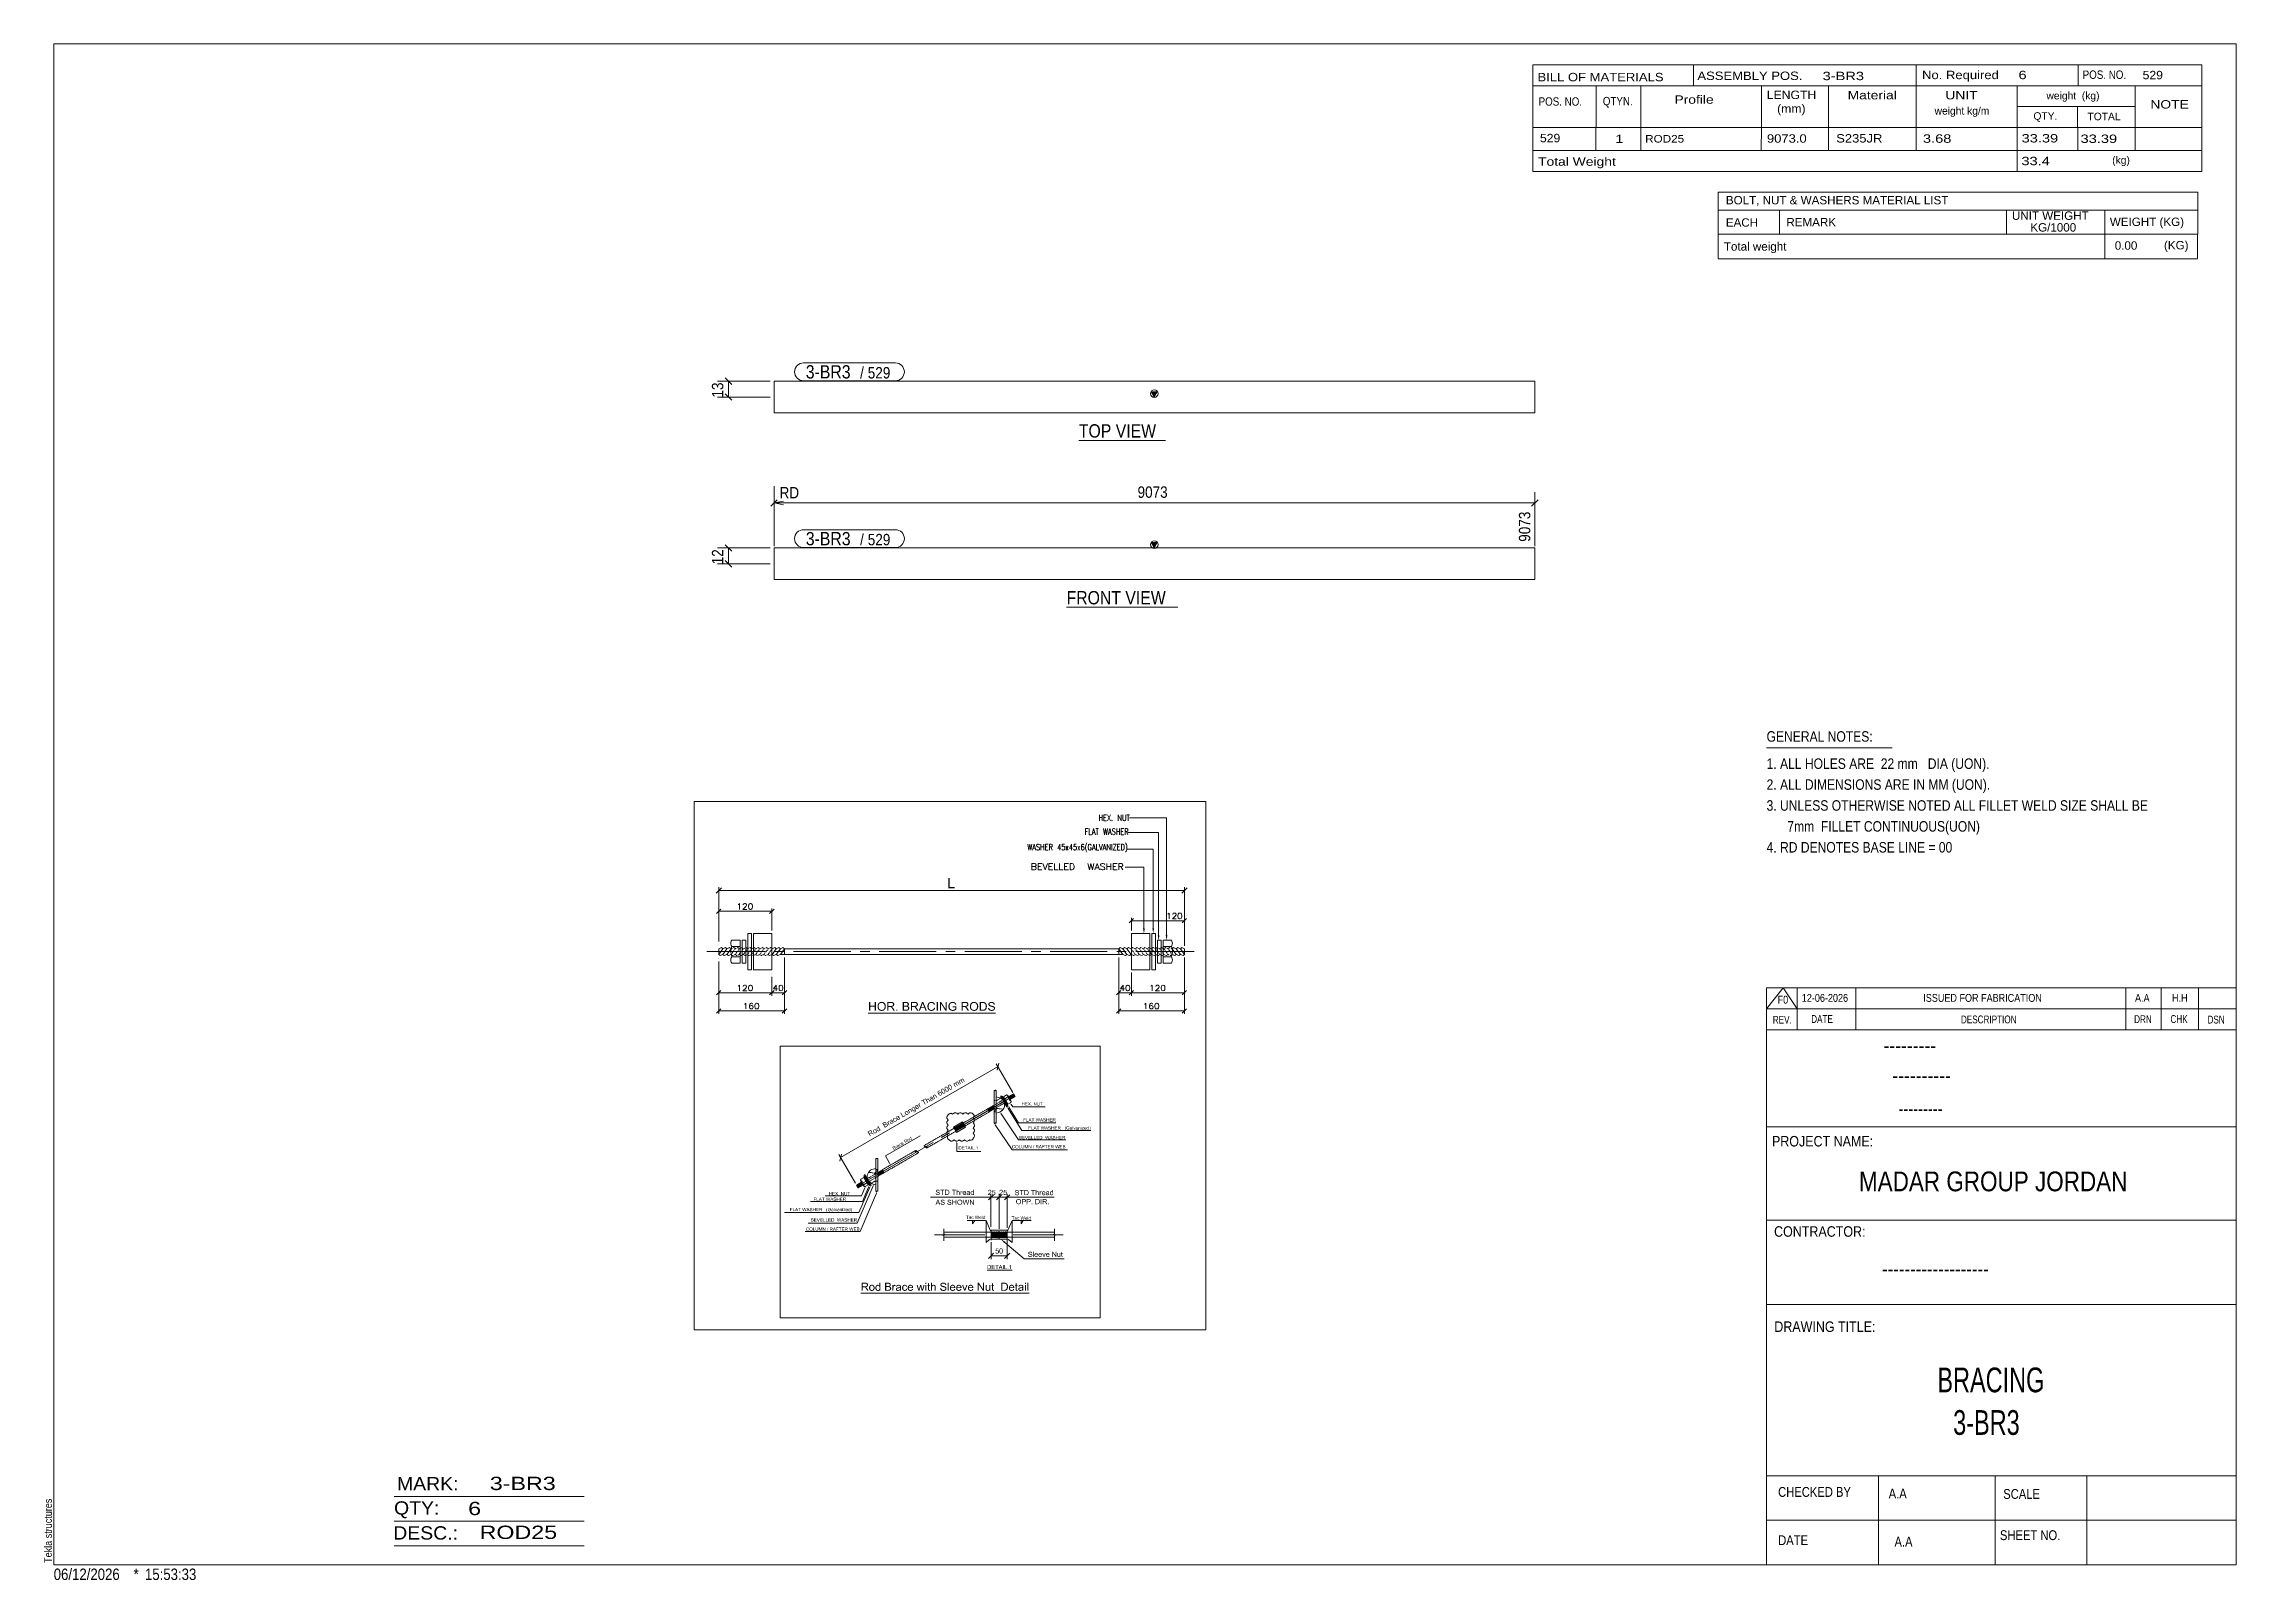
# Model space of a CAD drawing. Header units: millimetres. Extents: x 2 to 579, y 1 to 405.
import ezdxf

# ---------------------------------------------------------------- set-up
doc = ezdxf.new("R2010")
doc.units = ezdxf.units.MM
doc.linetypes.add('XKITLINE00', pattern=[0])
for name, color, linetype, lineweight in [('Dimensions', 7, 'Continuous', 0), ('DrawingSheet', 5, 'Continuous', 0), ('GraphicObject', 6, 'Continuous', 0), ('LinkedObject', 7, 'Continuous', 0), ('OtherObjectType', 7, 'Continuous', 0), ('Part', 2, 'Continuous', 0), ('PartMark', 7, 'Continuous', 0)]:
    doc.layers.add(name, color=color, linetype=linetype, lineweight=lineweight)
doc.styles.add('@ARIAL_UNICODE_MS_BOLD', font='ARIAL.TTF')
doc.styles.add('ARIAL', font='ARIAL.TTF')
doc.styles.add('ARIAL_NARROW', font='ARIALN.TTF')
doc.styles.add('COMIC_SANS_MS_BOLD', font='COMICBD.TTF')
doc.styles.add('SWIS721_EX_BT', font='ARIAL.TTF')
doc.styles.add('SWISSE', font='ARIAL.TTF')

# ---------------------------------------------------------------- blocks, each defined once
blk = doc.blocks.new('*A1')
at = {"layer": 'Part'}
blk.add_hatch(color=2, dxfattribs=at).paths.add_polyline_path([(293.65, 273.82), (295.25, 273.82), (294.45, 272.42)], flags=17)
at = {"layer": 'Part', "color": 2, "linetype": 'XKITLINE00', "lineweight": 0}
for p, q in [((194.45, 272.42), (294.45, 272.42)), ((194.45, 264.09), (194.45, 272.42)), ((294.45, 272.42), (293.65, 273.82)), ((293.65, 273.82), (295.25, 273.82)), ((295.25, 273.82), (294.45, 272.42)), ((294.55, 272.42), (394.55, 272.42)), ((394.55, 272.42), (394.55, 264.09)), ((294.45, 264.09), (194.45, 264.09)), ((394.55, 264.09), (294.55, 264.09))]:
    blk.add_line(p, q, dxfattribs=at)
blk.add_circle((294.45, 273.32), 1, dxfattribs=at)
blk = doc.blocks.new('*A2')
at = {"layer": 'Part'}
blk.add_hatch(color=2, dxfattribs=at).paths.add_polyline_path([(293.65, 313.52), (295.25, 313.52), (294.45, 312.12)], flags=17)
at = {"layer": 'Part', "color": 2, "linetype": 'XKITLINE00', "lineweight": 0}
for p, q in [((294.45, 316.29), (194.45, 316.29)), ((194.45, 316.29), (194.45, 307.96)), ((294.45, 312.12), (293.65, 313.52)), ((293.65, 313.52), (295.25, 313.52)), ((295.25, 313.52), (294.45, 312.12)), ((394.55, 316.29), (294.55, 316.29)), ((394.55, 316.29), (394.55, 307.96)), ((194.45, 307.96), (294.45, 307.96)), ((294.55, 307.96), (394.55, 307.96))]:
    blk.add_line(p, q, dxfattribs=at)
blk.add_circle((294.45, 313.02), 1, dxfattribs=at)
blk = doc.blocks.new('*A3')
at = {"layer": 'GraphicObject', "color": 3, "linetype": 'XKITLINE00', "lineweight": 0}
for p, q in [((307.97, 205.74), (173.41, 205.74)), ((173.41, 205.74), (173.41, 66.78)), ((307.97, 66.78), (307.97, 205.74)), ((173.41, 66.78), (307.97, 66.78))]:
    blk.add_line(p, q, dxfattribs=at)
blk = doc.blocks.new('*A4')
at = {"layer": 'LinkedObject'}
for color, points in [(7, [(240.67, 185.63), (240.31, 182.93), (240.31, 185.63)]), (7, [(240.67, 183.25), (240.31, 182.93), (240.67, 185.63)]), (7, [(240.31, 182.93), (240.67, 183.25), (241.99, 182.93)]), (7, [(241.99, 182.93), (240.67, 183.25), (241.99, 183.25)]), (1, [(291.96, 172.35), (291.73, 171), (291.51, 172.35)]), (1, [(294.4, 172.41), (294.18, 171.06), (293.95, 172.41)]), (1, [(295.82, 170.57), (295.59, 169.22), (295.37, 170.57)]), (1, [(297.91, 170.61), (297.68, 169.26), (297.46, 170.61)]), (7, [(219.76, 152.06), (219.45, 150.71), (219.45, 153)]), (7, [(219.76, 152.06), (219.45, 153), (219.76, 153)]), (7, [(219.76, 151.79), (219.45, 150.71), (219.76, 152.06)]), (7, [(219.45, 150.71), (219.76, 151.79), (219.76, 150.71)]), (7, [(219.76, 152.06), (220.94, 151.79), (219.76, 151.79)]), (7, [(220.94, 152.06), (220.94, 151.79), (219.76, 152.06)]), (7, [(221.25, 153), (220.94, 152.06), (220.94, 153)]), (7, [(220.94, 151.79), (220.94, 152.06), (221.25, 153)]), (7, [(220.94, 151.79), (221.25, 153), (221.25, 150.71)]), (7, [(220.94, 151.79), (221.25, 150.71), (220.94, 150.71)]), (7, [(221.96, 152.71), (221.66, 151.82), (221.81, 152.55)]), (7, [(222.08, 152.44), (221.66, 151.82), (221.96, 152.71)]), (7, [(221.81, 152.55), (221.66, 151.82), (221.66, 152.11)]), (7, [(221.97, 152.08), (221.66, 151.82), (222.08, 152.44)]), (7, [(221.66, 151.82), (221.97, 152.08), (221.97, 151.82)]), (7, [(221.66, 151.82), (221.97, 151.61), (221.66, 151.67)]), (7, [(221.97, 151.61), (221.66, 151.82), (221.97, 151.82)]), (7, [(221.66, 151.67), (221.97, 151.61), (221.72, 151.39)]), (7, [(221.72, 151.39), (221.97, 151.61), (221.79, 151.25)]), (7, [(221.79, 151.25), (221.97, 151.61), (222.08, 151.29)]), (7, [(222.08, 151.29), (222.04, 150.9), (221.79, 151.25)]), (7, [(221.79, 151.25), (222.04, 150.9), (221.85, 151.12)]), (7, [(222.51, 153.04), (221.96, 152.71), (222.11, 152.87)]), (7, [(222.75, 153.04), (221.96, 152.71), (222.51, 153.04)]), (7, [(222.59, 152.78), (221.96, 152.71), (222.75, 153.04)]), (7, [(222.31, 152.66), (221.96, 152.71), (222.59, 152.78)]), (7, [(221.96, 152.71), (222.31, 152.66), (222.2, 152.55)]), (7, [(222.08, 152.44), (221.96, 152.71), (222.2, 152.55)]), (7, [(222.19, 151.17), (222.04, 150.9), (222.08, 151.29)]), (7, [(222.04, 150.9), (222.19, 151.17), (222.17, 150.83)]), (7, [(222.17, 150.83), (222.19, 151.17), (222.3, 151.05)]), (7, [(222.3, 151.05), (222.75, 150.67), (222.17, 150.83)]), (7, [(222.17, 150.83), (222.75, 150.67), (222.3, 150.75)]), (7, [(222.58, 150.93), (222.75, 150.67), (222.3, 151.05)]), (7, [(222.3, 150.75), (222.75, 150.67), (222.59, 150.67)]), (7, [(222.75, 150.67), (222.58, 150.93), (222.75, 150.93)]), (7, [(222.59, 152.78), (222.75, 153.04), (222.75, 152.78)]), (7, [(222.75, 153.04), (222.87, 152.78), (222.75, 152.78)]), (7, [(223.19, 152.96), (222.75, 153.04), (222.91, 153.04)]), (7, [(223.32, 152.88), (222.75, 153.04), (223.19, 152.96)]), (7, [(223.07, 152.72), (222.75, 153.04), (223.32, 152.88)]), (7, [(222.87, 152.78), (222.75, 153.04), (223.07, 152.72)]), (7, [(222.75, 150.67), (222.92, 150.93), (222.9, 150.67)]), (7, [(222.92, 150.93), (222.75, 150.67), (222.75, 150.93)]), (7, [(222.9, 150.67), (222.92, 150.93), (223.18, 150.74)]), (7, [(223.3, 150.81), (222.92, 150.93), (223.2, 151.05)]), (7, [(223.18, 150.74), (222.92, 150.93), (223.3, 150.81)]), (7, [(223.07, 152.72), (223.32, 152.88), (223.16, 152.66)]), (7, [(223.32, 152.88), (223.25, 152.6), (223.16, 152.66)]), (7, [(223.31, 151.17), (223.43, 150.88), (223.2, 151.05)]), (7, [(223.2, 151.05), (223.43, 150.88), (223.3, 150.81)]), (7, [(223.25, 152.6), (223.32, 152.88), (223.39, 152.44)]), (7, [(223.7, 151.23), (223.31, 151.17), (223.42, 151.29)]), (7, [(223.63, 151.09), (223.31, 151.17), (223.7, 151.23)]), (7, [(223.43, 150.88), (223.31, 151.17), (223.63, 151.09)]), (7, [(223.64, 152.6), (223.32, 152.88), (223.45, 152.81)]), (7, [(223.71, 152.46), (223.32, 152.88), (223.64, 152.6)]), (7, [(223.39, 152.44), (223.32, 152.88), (223.71, 152.46)]), (7, [(223.39, 152.44), (223.71, 152.46), (223.44, 152.34)]), (7, [(223.42, 151.29), (223.84, 151.85), (223.7, 151.23)]), (7, [(223.53, 151.63), (223.84, 151.85), (223.42, 151.29)]), (7, [(223.71, 152.46), (223.48, 152.23), (223.44, 152.34)]), (7, [(223.48, 152.23), (223.71, 152.46), (223.53, 151.99)]), (7, [(223.53, 151.99), (223.71, 152.46), (223.84, 152.02)]), (7, [(223.53, 151.85), (223.84, 152.02), (223.84, 151.85)]), (7, [(223.53, 151.99), (223.84, 152.02), (223.53, 151.85)]), (7, [(223.84, 151.85), (223.53, 151.63), (223.53, 151.85)]), (7, [(223.7, 151.23), (223.84, 151.85), (223.77, 151.36)]), (7, [(223.84, 152.02), (223.71, 152.46), (223.78, 152.33)]), (7, [(223.77, 151.36), (223.84, 151.85), (223.84, 151.68)]), (7, [(224.54, 151.99), (224.24, 150.71), (224.24, 153)]), (7, [(224.24, 153), (224.54, 152.75), (224.54, 151.99)]), (7, [(225.26, 152.75), (224.24, 153), (225.25, 153)]), (7, [(224.54, 152.75), (224.24, 153), (225.26, 152.75)]), (7, [(224.54, 151.99), (224.54, 151.73), (224.24, 150.71)]), (7, [(224.24, 150.71), (224.54, 151.73), (224.54, 150.71)]), (7, [(224.89, 151.73), (224.54, 151.99), (225.19, 151.99)]), (7, [(224.54, 151.73), (224.54, 151.99), (224.89, 151.73)]), (7, [(224.89, 151.73), (225.19, 151.99), (224.95, 151.73)]), (7, [(224.95, 151.73), (225.19, 151.99), (225.03, 151.72)]), (7, [(225.03, 151.72), (225.19, 151.99), (225.06, 151.71)]), (7, [(225.06, 151.71), (225.19, 151.99), (225.09, 151.71)]), (7, [(225.09, 151.71), (225.19, 151.99), (225.16, 151.68)]), (7, [(225.16, 151.68), (225.19, 151.99), (225.29, 151.99)]), (7, [(225.16, 151.68), (225.29, 151.99), (225.2, 151.65)]), (7, [(225.29, 151.99), (225.42, 151.75), (225.2, 151.65)]), (7, [(225.2, 151.65), (225.42, 151.75), (225.23, 151.63)]), (7, [(225.42, 151.75), (225.31, 151.56), (225.23, 151.63)]), (7, [(225.25, 153), (225.39, 152.75), (225.26, 152.75)]), (7, [(225.63, 152.97), (225.25, 153), (225.4, 153)]), (7, [(225.71, 152.94), (225.25, 153), (225.63, 152.97)]), (7, [(225.58, 152.69), (225.25, 153), (225.71, 152.94)]), (7, [(225.39, 152.75), (225.25, 153), (225.58, 152.69)]), (7, [(225.45, 152.01), (225.42, 151.75), (225.29, 151.99)]), (7, [(225.48, 151.72), (225.31, 151.56), (225.42, 151.75)]), (7, [(225.31, 151.56), (225.48, 151.72), (225.35, 151.5)]), (7, [(225.35, 151.5), (225.48, 151.72), (225.39, 151.45)]), (7, [(225.39, 151.45), (225.48, 151.72), (225.6, 151.64)]), (7, [(225.6, 151.64), (225.5, 151.29), (225.39, 151.45)]), (7, [(225.42, 151.75), (225.45, 152.01), (225.58, 151.77)]), (7, [(225.51, 152.03), (225.91, 151.96), (225.45, 152.01)]), (7, [(225.83, 151.88), (225.45, 152.01), (225.91, 151.96)]), (7, [(225.58, 151.77), (225.45, 152.01), (225.83, 151.88)]), (7, [(225.6, 151.64), (225.48, 151.72), (225.57, 151.66)]), (7, [(225.67, 151.58), (225.5, 151.29), (225.6, 151.64)]), (7, [(225.79, 151.42), (225.5, 151.29), (225.67, 151.58)]), (7, [(225.5, 151.29), (225.79, 151.42), (225.57, 151.19)]), (7, [(225.57, 152.05), (225.91, 151.96), (225.51, 152.03)]), (7, [(225.91, 151.96), (225.57, 152.05), (225.66, 152.12)]), (7, [(225.57, 151.19), (225.79, 151.42), (225.85, 151.33)]), (7, [(225.57, 151.19), (225.85, 151.33), (225.87, 150.71)]), (7, [(225.71, 152.94), (225.63, 152.64), (225.58, 152.69)]), (7, [(225.79, 152.9), (225.63, 152.64), (225.71, 152.94)]), (7, [(225.63, 152.64), (225.79, 152.9), (225.69, 152.59)]), (7, [(225.69, 152.17), (225.91, 151.96), (225.66, 152.12)]), (7, [(225.69, 152.59), (225.79, 152.9), (225.97, 152.72)]), (7, [(225.97, 152.72), (225.75, 152.45), (225.69, 152.59)]), (7, [(225.72, 152.22), (225.91, 151.96), (225.69, 152.17)]), (7, [(225.72, 152.22), (226.06, 152.37), (225.91, 151.96)]), (7, [(225.75, 152.32), (226.06, 152.37), (225.72, 152.22)]), (7, [(226.02, 152.64), (225.75, 152.45), (225.97, 152.72)]), (7, [(226.06, 152.47), (225.75, 152.45), (226.02, 152.64)]), (7, [(226.06, 152.37), (225.75, 152.45), (226.06, 152.47)]), (7, [(225.75, 152.45), (226.06, 152.37), (225.75, 152.37)]), (7, [(226.06, 152.37), (225.75, 152.32), (225.75, 152.37)]), (7, [(225.97, 152.72), (225.79, 152.9), (225.92, 152.8)]), (7, [(225.87, 150.71), (225.85, 151.33), (226.25, 150.71)]), (7, [(225.91, 151.96), (226.06, 152.37), (225.98, 152.05)]), (7, [(225.98, 152.05), (226.06, 152.37), (226.06, 152.25)]), (7, [(226.9, 151.03), (226.58, 150.71), (226.58, 151.03)]), (7, [(226.9, 150.71), (226.58, 150.71), (226.9, 151.03)]), (7, [(228.3, 153), (228.6, 151.77), (228.3, 150.71)]), (7, [(228.6, 152.04), (228.6, 151.77), (228.3, 153)]), (7, [(228.3, 153), (228.6, 152.73), (228.6, 152.04)]), (7, [(229.06, 152.73), (228.3, 153), (229.16, 153)]), (7, [(228.6, 152.73), (228.3, 153), (229.06, 152.73)]), (7, [(228.3, 150.71), (228.6, 151.77), (228.6, 150.98)]), (7, [(228.6, 150.98), (229.17, 150.71), (228.3, 150.71)]), (7, [(229.13, 151.77), (228.6, 152.04), (229.1, 152.04)]), (7, [(228.6, 151.77), (228.6, 152.04), (229.13, 151.77)]), (7, [(229.17, 150.98), (229.17, 150.71), (228.6, 150.98)]), (7, [(229.06, 152.73), (229.16, 153), (229.18, 152.73)]), (7, [(229.24, 151.77), (229.1, 152.04), (229.2, 152.04)]), (7, [(229.13, 151.77), (229.1, 152.04), (229.24, 151.77)]), (7, [(229.16, 153), (229.36, 152.71), (229.18, 152.73)]), (7, [(229.29, 153), (229.36, 152.71), (229.16, 153)]), (7, [(229.17, 150.98), (229.28, 150.71), (229.17, 150.71)]), (7, [(229.25, 150.98), (229.28, 150.71), (229.17, 150.98)]), (7, [(229.34, 152.05), (229.6, 151.93), (229.2, 152.04)]), (7, [(229.2, 152.04), (229.6, 151.93), (229.24, 151.77)]), (7, [(229.24, 151.77), (229.6, 151.93), (229.41, 151.75)]), (7, [(229.35, 150.99), (229.46, 150.73), (229.25, 150.98)]), (7, [(229.25, 150.98), (229.46, 150.73), (229.28, 150.71)]), (7, [(229.5, 152.96), (229.36, 152.71), (229.29, 153)]), (7, [(229.39, 152.06), (229.68, 151.97), (229.34, 152.05)]), (7, [(229.6, 151.93), (229.34, 152.05), (229.68, 151.97)]), (7, [(229.38, 150.99), (229.46, 150.73), (229.35, 150.99)]), (7, [(229.36, 152.71), (229.5, 152.96), (229.41, 152.7)]), (7, [(229.54, 150.75), (229.38, 150.99), (229.43, 151)]), (7, [(229.46, 150.73), (229.38, 150.99), (229.54, 150.75)]), (7, [(229.44, 152.08), (229.68, 151.97), (229.39, 152.06)]), (7, [(229.41, 152.7), (229.5, 152.96), (229.46, 152.68)]), (7, [(229.6, 151.93), (229.47, 151.73), (229.41, 151.75)]), (7, [(229.52, 151.03), (229.79, 150.86), (229.43, 151)]), (7, [(229.43, 151), (229.79, 150.86), (229.54, 150.75)]), (7, [(229.53, 152.14), (229.68, 151.97), (229.44, 152.08)]), (7, [(229.46, 152.68), (229.5, 152.96), (229.58, 152.93)]), (7, [(229.58, 152.93), (229.54, 152.62), (229.46, 152.68)]), (7, [(229.47, 151.73), (229.6, 151.93), (229.52, 151.71)]), (7, [(229.52, 151.71), (229.6, 151.93), (229.62, 151.64)]), (7, [(229.55, 151.05), (229.79, 150.86), (229.52, 151.03)]), (7, [(229.84, 152.14), (229.53, 152.14), (229.59, 152.22)]), (7, [(229.8, 152.07), (229.53, 152.14), (229.84, 152.14)]), (7, [(229.68, 151.97), (229.53, 152.14), (229.8, 152.07)]), (7, [(229.66, 152.89), (229.54, 152.62), (229.58, 152.93)]), (7, [(229.78, 152.79), (229.54, 152.62), (229.66, 152.89)]), (7, [(229.83, 152.71), (229.54, 152.62), (229.78, 152.79)]), (7, [(229.54, 152.62), (229.83, 152.71), (229.56, 152.58)]), (7, [(229.54, 150.75), (229.79, 150.86), (229.62, 150.77)]), (7, [(229.79, 150.86), (229.55, 151.05), (229.59, 151.07)]), (7, [(229.83, 152.71), (229.59, 152.53), (229.56, 152.58)]), (7, [(229.59, 152.53), (229.83, 152.71), (229.62, 152.43)]), (7, [(229.59, 152.22), (229.92, 152.41), (229.84, 152.14)]), (7, [(229.62, 152.32), (229.92, 152.41), (229.59, 152.22)]), (7, [(229.65, 151.14), (229.96, 151.07), (229.59, 151.07)]), (7, [(229.59, 151.07), (229.96, 151.07), (229.79, 150.86)]), (7, [(229.86, 151.79), (229.6, 151.93), (229.7, 151.9)]), (7, [(229.62, 151.64), (229.6, 151.93), (229.86, 151.79)]), (7, [(229.62, 152.43), (229.83, 152.71), (229.92, 152.41)]), (7, [(229.92, 152.41), (229.62, 152.38), (229.62, 152.43)]), (7, [(229.62, 152.38), (229.92, 152.41), (229.62, 152.32)]), (7, [(229.62, 151.64), (229.86, 151.79), (229.65, 151.6)]), (7, [(229.62, 150.77), (229.79, 150.86), (229.74, 150.82)]), (7, [(229.65, 151.6), (229.86, 151.79), (229.68, 151.55)]), (7, [(229.67, 151.18), (229.96, 151.07), (229.65, 151.14)]), (7, [(229.96, 151.07), (229.67, 151.18), (229.69, 151.22)]), (7, [(229.68, 151.55), (229.86, 151.79), (229.91, 151.72)]), (7, [(229.91, 151.72), (229.72, 151.44), (229.68, 151.55)]), (7, [(229.69, 151.22), (230.03, 151.37), (229.96, 151.07)]), (7, [(229.72, 151.32), (230.03, 151.37), (229.69, 151.22)]), (7, [(229.97, 151.65), (229.72, 151.44), (229.91, 151.72)]), (7, [(230.03, 151.47), (229.72, 151.44), (229.97, 151.65)]), (7, [(230.03, 151.37), (229.72, 151.44), (230.03, 151.47)]), (7, [(229.72, 151.44), (230.03, 151.37), (229.72, 151.37)]), (7, [(230.03, 151.37), (229.72, 151.32), (229.72, 151.37)]), (7, [(229.79, 150.86), (229.96, 151.07), (229.84, 150.9)]), (7, [(229.92, 152.49), (229.83, 152.71), (229.87, 152.64)]), (7, [(229.92, 152.41), (229.83, 152.71), (229.92, 152.49)]), (7, [(229.84, 152.14), (229.92, 152.41), (229.88, 152.2)]), (7, [(229.84, 150.9), (229.96, 151.07), (229.92, 151.01)]), (7, [(229.88, 152.2), (229.92, 152.41), (229.92, 152.34)]), (7, [(229.96, 151.07), (230.03, 151.37), (229.99, 151.14)]), (7, [(229.99, 151.14), (230.03, 151.37), (230.03, 151.29)]), (7, [(230.75, 151.99), (230.45, 150.71), (230.45, 153)]), (7, [(230.45, 153), (230.75, 152.75), (230.75, 151.99)]), (7, [(231.47, 152.75), (230.45, 153), (231.46, 153)]), (7, [(230.75, 152.75), (230.45, 153), (231.47, 152.75)]), (7, [(230.75, 151.99), (230.75, 151.73), (230.45, 150.71)]), (7, [(230.45, 150.71), (230.75, 151.73), (230.75, 150.71)]), (7, [(231.1, 151.73), (230.75, 151.99), (231.4, 151.99)]), (7, [(230.75, 151.73), (230.75, 151.99), (231.1, 151.73)]), (7, [(231.1, 151.73), (231.4, 151.99), (231.16, 151.73)]), (7, [(231.16, 151.73), (231.4, 151.99), (231.24, 151.72)]), (7, [(231.24, 151.72), (231.4, 151.99), (231.27, 151.71)]), (7, [(231.27, 151.71), (231.4, 151.99), (231.3, 151.71)]), (7, [(231.3, 151.71), (231.4, 151.99), (231.37, 151.68)]), (7, [(231.37, 151.68), (231.4, 151.99), (231.5, 151.99)]), (7, [(231.37, 151.68), (231.5, 151.99), (231.41, 151.65)]), (7, [(231.5, 151.99), (231.63, 151.75), (231.41, 151.65)]), (7, [(231.41, 151.65), (231.63, 151.75), (231.44, 151.63)]), (7, [(231.63, 151.75), (231.52, 151.56), (231.44, 151.63)]), (7, [(231.46, 153), (231.6, 152.75), (231.47, 152.75)]), (7, [(231.84, 152.97), (231.46, 153), (231.61, 153)]), (7, [(231.92, 152.94), (231.46, 153), (231.84, 152.97)]), (7, [(231.78, 152.69), (231.46, 153), (231.92, 152.94)]), (7, [(231.6, 152.75), (231.46, 153), (231.78, 152.69)]), (7, [(231.66, 152.01), (231.63, 151.75), (231.5, 151.99)]), (7, [(231.69, 151.72), (231.52, 151.56), (231.63, 151.75)]), (7, [(231.52, 151.56), (231.69, 151.72), (231.56, 151.5)]), (7, [(231.56, 151.5), (231.69, 151.72), (231.6, 151.45)]), (7, [(231.6, 151.45), (231.69, 151.72), (231.81, 151.64)]), (7, [(231.81, 151.64), (231.71, 151.29), (231.6, 151.45)]), (7, [(231.63, 151.75), (231.66, 152.01), (231.79, 151.77)]), (7, [(231.72, 152.03), (232.11, 151.96), (231.66, 152.01)]), (7, [(232.04, 151.88), (231.66, 152.01), (232.11, 151.96)]), (7, [(231.79, 151.77), (231.66, 152.01), (232.04, 151.88)]), (7, [(231.81, 151.64), (231.69, 151.72), (231.78, 151.66)]), (7, [(231.88, 151.58), (231.71, 151.29), (231.81, 151.64)]), (7, [(232, 151.42), (231.71, 151.29), (231.88, 151.58)]), (7, [(231.71, 151.29), (232, 151.42), (231.78, 151.19)]), (7, [(231.78, 152.05), (232.11, 151.96), (231.72, 152.03)]), (7, [(231.92, 152.94), (231.84, 152.64), (231.78, 152.69)]), (7, [(232.11, 151.96), (231.78, 152.05), (231.87, 152.12)]), (7, [(231.78, 151.19), (232, 151.42), (232.06, 151.33)]), (7, [(231.78, 151.19), (232.06, 151.33), (232.08, 150.71)]), (7, [(232, 152.9), (231.84, 152.64), (231.92, 152.94)]), (7, [(231.84, 152.64), (232, 152.9), (231.9, 152.59)]), (7, [(231.9, 152.17), (232.11, 151.96), (231.87, 152.12)]), (7, [(231.9, 152.59), (232, 152.9), (232.18, 152.72)]), (7, [(232.18, 152.72), (231.96, 152.45), (231.9, 152.59)]), (7, [(231.93, 152.22), (232.11, 151.96), (231.9, 152.17)]), (7, [(231.93, 152.22), (232.27, 152.37), (232.11, 151.96)]), (7, [(231.96, 152.32), (232.27, 152.37), (231.93, 152.22)]), (7, [(232.22, 152.64), (231.96, 152.45), (232.18, 152.72)]), (7, [(232.27, 152.47), (231.96, 152.45), (232.22, 152.64)]), (7, [(232.27, 152.37), (231.96, 152.45), (232.27, 152.47)]), (7, [(231.96, 152.45), (232.27, 152.37), (231.96, 152.37)]), (7, [(232.27, 152.37), (231.96, 152.32), (231.96, 152.37)]), (7, [(232.18, 152.72), (232, 152.9), (232.13, 152.8)]), (7, [(232.08, 150.71), (232.06, 151.33), (232.46, 150.71)]), (7, [(232.11, 151.96), (232.27, 152.37), (232.19, 152.05)]), (7, [(232.19, 152.05), (232.27, 152.37), (232.27, 152.25)]), (7, [(233.37, 153), (233.41, 152.32), (232.5, 150.71)]), (7, [(232.5, 150.71), (233.41, 152.32), (233.15, 151.65)]), (7, [(233.07, 151.4), (232.5, 150.71), (233.15, 151.65)]), (7, [(232.5, 150.71), (233.07, 151.4), (232.82, 150.71)]), (7, [(233.15, 151.65), (234.02, 151.4), (233.07, 151.4)]), (7, [(233.93, 151.65), (234.02, 151.4), (233.15, 151.65)]), (7, [(233.41, 152.32), (233.37, 153), (233.44, 152.43)]), (7, [(233.44, 152.43), (233.37, 153), (233.51, 152.65)]), (7, [(233.51, 152.65), (233.37, 153), (233.53, 152.76)]), (7, [(233.7, 153), (233.53, 152.76), (233.37, 153)]), (7, [(233.53, 152.76), (233.7, 153), (233.56, 152.66)]), (7, [(233.56, 152.66), (233.7, 153), (233.64, 152.43)]), (7, [(233.64, 152.43), (233.7, 153), (233.69, 152.28)]), (7, [(233.69, 152.28), (233.7, 153), (233.93, 151.65)]), (7, [(233.93, 151.65), (233.7, 153), (234.02, 151.4)]), (7, [(234.02, 151.4), (233.7, 153), (234.63, 150.71)]), (7, [(234.02, 151.4), (234.63, 150.71), (234.29, 150.71)]), (7, [(235.14, 152.2), (234.79, 152.05), (234.86, 152.36)]), (7, [(235.1, 151.99), (234.79, 152.05), (235.14, 152.2)]), (7, [(234.79, 152.05), (235.1, 151.99), (234.79, 151.87)]), (7, [(234.79, 151.87), (235.1, 151.99), (235.1, 151.87)]), (7, [(235.1, 151.87), (234.79, 151.71), (234.79, 151.87)]), (7, [(235.1, 151.73), (234.79, 151.71), (235.1, 151.87)]), (7, [(235.1, 151.73), (234.91, 151.26), (234.79, 151.71)]), (7, [(234.79, 151.71), (234.91, 151.26), (234.85, 151.4)]), (7, [(235.17, 152.31), (234.86, 152.36), (234.93, 152.49)]), (7, [(235.14, 152.2), (234.86, 152.36), (235.17, 152.31)]), (7, [(235.14, 151.47), (234.91, 151.26), (235.1, 151.73)]), (7, [(234.91, 151.26), (235.14, 151.47), (235.19, 151.36)]), (7, [(235.23, 151.25), (234.91, 151.26), (235.19, 151.36)]), (7, [(234.91, 151.26), (235.26, 150.82), (234.97, 151.11)]), (7, [(235.23, 151.25), (235.26, 150.82), (234.91, 151.26)]), (7, [(234.99, 152.63), (235.33, 152.59), (234.93, 152.49)]), (7, [(234.93, 152.49), (235.33, 152.59), (235.21, 152.42)]), (7, [(235.17, 152.31), (234.93, 152.49), (235.21, 152.42)]), (7, [(234.97, 151.11), (235.26, 150.82), (235.15, 150.9)]), (7, [(235.19, 152.83), (235.33, 152.59), (234.99, 152.63)]), (7, [(235.31, 152.9), (235.33, 152.59), (235.19, 152.83)]), (7, [(235.36, 151.09), (235.26, 150.82), (235.23, 151.25)]), (7, [(235.26, 150.82), (235.36, 151.09), (235.45, 151.04)]), (7, [(235.54, 150.98), (235.26, 150.82), (235.45, 151.04)]), (7, [(235.54, 150.98), (235.86, 150.67), (235.26, 150.82)]), (7, [(235.26, 150.82), (235.86, 150.67), (235.38, 150.75)]), (7, [(235.44, 152.97), (235.73, 152.78), (235.31, 152.9)]), (7, [(235.31, 152.9), (235.73, 152.78), (235.51, 152.71)]), (7, [(235.33, 152.59), (235.31, 152.9), (235.42, 152.65)]), (7, [(235.42, 152.65), (235.31, 152.9), (235.51, 152.71)]), (7, [(235.38, 150.75), (235.86, 150.67), (235.68, 150.67)]), (7, [(235.72, 153.04), (235.73, 152.78), (235.44, 152.97)]), (7, [(235.73, 150.93), (235.86, 150.67), (235.54, 150.98)]), (7, [(235.87, 153.04), (235.73, 152.78), (235.72, 153.04)]), (7, [(235.73, 152.78), (235.87, 153.04), (235.86, 152.78)]), (7, [(235.86, 150.67), (235.73, 150.93), (235.84, 150.93)]), (7, [(235.97, 150.93), (235.86, 150.67), (235.84, 150.93)]), (7, [(235.87, 153.04), (235.98, 152.78), (235.86, 152.78)]), (7, [(235.97, 150.93), (236.47, 150.87), (235.86, 150.67)]), (7, [(235.86, 150.67), (236.47, 150.87), (236.04, 150.67)]), (7, [(236.33, 152.95), (235.87, 153.04), (236.04, 153.04)]), (7, [(236.44, 152.86), (235.87, 153.04), (236.33, 152.95)]), (7, [(236.17, 152.72), (235.87, 153.04), (236.44, 152.86)]), (7, [(235.98, 152.78), (235.87, 153.04), (236.17, 152.72)]), (7, [(236.18, 151), (236.47, 150.87), (235.97, 150.93)]), (7, [(236.04, 150.67), (236.47, 150.87), (236.34, 150.77)]), (7, [(236.17, 152.72), (236.44, 152.86), (236.24, 152.66)]), (7, [(236.47, 150.87), (236.18, 151), (236.27, 151.08)]), (7, [(236.44, 152.86), (236.32, 152.61), (236.24, 152.66)]), (7, [(236.36, 151.15), (236.47, 150.87), (236.27, 151.08)]), (7, [(236.32, 152.61), (236.44, 152.86), (236.43, 152.42)]), (7, [(236.36, 151.15), (236.81, 151.44), (236.47, 150.87)]), (7, [(236.48, 151.37), (236.81, 151.44), (236.36, 151.15)]), (7, [(236.43, 152.42), (236.44, 152.86), (236.77, 152.37)]), (7, [(236.43, 152.42), (236.77, 152.37), (236.47, 152.3)]), (7, [(236.72, 152.53), (236.44, 152.86), (236.56, 152.77)]), (7, [(236.77, 152.37), (236.44, 152.86), (236.72, 152.53)]), (7, [(236.47, 150.87), (236.81, 151.44), (236.59, 150.96)]), (7, [(236.81, 151.44), (236.48, 151.37), (236.51, 151.51)]), (7, [(236.59, 150.96), (236.81, 151.44), (236.76, 151.25)]), (7, [(237.53, 153), (237.23, 150.71), (237.23, 153)]), (7, [(237.53, 150.71), (237.23, 150.71), (237.53, 153)]), (7, [(238.06, 153), (238.36, 152.51), (238.06, 150.71)]), (7, [(238.36, 152.51), (238.06, 153), (238.38, 153)]), (7, [(238.06, 150.71), (238.36, 152.51), (238.36, 150.71)]), (7, [(238.36, 152.51), (238.38, 153), (239.55, 150.71)]), (7, [(239.55, 150.71), (238.38, 153), (239.57, 151.2)]), (7, [(239.57, 151.2), (239.86, 150.71), (239.55, 150.71)]), (7, [(239.86, 153), (239.57, 151.2), (239.57, 153)]), (7, [(239.86, 150.71), (239.57, 151.2), (239.86, 153)]), (7, [(240.44, 152.47), (240.3, 152.01), (240.37, 152.32)]), (7, [(240.65, 152.22), (240.3, 152.01), (240.44, 152.47)]), (7, [(240.61, 151.99), (240.3, 152.01), (240.65, 152.22)]), (7, [(240.3, 152.01), (240.61, 151.99), (240.3, 151.84)]), (7, [(240.3, 151.84), (240.61, 151.99), (240.61, 151.86)]), (7, [(240.61, 151.71), (240.3, 151.84), (240.61, 151.86)]), (7, [(240.3, 151.84), (240.44, 151.23), (240.3, 151.67)]), (7, [(240.61, 151.71), (240.44, 151.23), (240.3, 151.84)]), (7, [(240.3, 151.67), (240.44, 151.23), (240.37, 151.37)]), (7, [(240.84, 152.9), (240.44, 152.47), (240.71, 152.83)]), (7, [(241.01, 152.68), (240.44, 152.47), (240.84, 152.9)]), (7, [(240.71, 152.83), (240.44, 152.47), (240.51, 152.61)]), (7, [(240.89, 152.6), (240.44, 152.47), (241.01, 152.68)]), (7, [(240.84, 152.55), (240.44, 152.47), (240.89, 152.6)]), (7, [(240.79, 152.5), (240.44, 152.47), (240.84, 152.55)]), (7, [(240.72, 152.38), (240.44, 152.47), (240.79, 152.5)]), (7, [(240.44, 152.47), (240.72, 152.38), (240.7, 152.32)]), (7, [(240.65, 152.22), (240.44, 152.47), (240.7, 152.32)]), (7, [(240.66, 151.45), (240.44, 151.23), (240.61, 151.71)]), (7, [(240.44, 151.23), (240.66, 151.45), (240.71, 151.35)]), (7, [(240.77, 151.25), (240.44, 151.23), (240.71, 151.35)]), (7, [(240.77, 151.25), (240.85, 150.82), (240.44, 151.23)]), (7, [(240.44, 151.23), (240.85, 150.82), (240.51, 151.1)]), (7, [(240.51, 151.1), (240.85, 150.82), (240.72, 150.89)]), (7, [(240.92, 151.09), (240.85, 150.82), (240.77, 151.25)]), (7, [(241.27, 153.04), (240.84, 152.9), (240.97, 152.97)]), (7, [(241.34, 152.78), (240.84, 152.9), (241.27, 153.04)]), (7, [(240.84, 152.9), (241.08, 152.71), (241.01, 152.68)]), (7, [(241.08, 152.71), (240.84, 152.9), (241.16, 152.75)]), (7, [(241.16, 152.75), (240.84, 152.9), (241.34, 152.78)]), (7, [(240.85, 150.82), (240.92, 151.09), (241.02, 151.04)]), (7, [(241.12, 150.99), (240.85, 150.82), (241.02, 151.04)]), (7, [(241.12, 150.99), (241.47, 150.67), (240.85, 150.82)]), (7, [(240.85, 150.82), (241.47, 150.67), (240.99, 150.74)]), (7, [(240.99, 150.74), (241.47, 150.67), (241.3, 150.67)]), (7, [(241.33, 150.94), (241.47, 150.67), (241.12, 150.99)]), (7, [(241.44, 152.78), (241.27, 153.04), (241.44, 153.04)]), (7, [(241.34, 152.78), (241.27, 153.04), (241.44, 152.78)]), (7, [(241.47, 150.67), (241.33, 150.94), (241.45, 150.94)]), (7, [(241.44, 153.04), (241.53, 152.78), (241.44, 152.78)]), (7, [(241.57, 153.04), (241.53, 152.78), (241.44, 153.04)]), (7, [(241.44, 151.88), (242.11, 151.61), (241.44, 151.61)]), (7, [(242.41, 151.88), (242.11, 151.61), (241.44, 151.88)]), (7, [(241.45, 150.94), (241.59, 150.67), (241.47, 150.67)]), (7, [(241.55, 150.94), (241.59, 150.67), (241.45, 150.94)]), (7, [(241.53, 152.78), (241.57, 153.04), (241.69, 152.75)]), (7, [(241.74, 150.98), (241.83, 150.72), (241.55, 150.94)]), (7, [(241.55, 150.94), (241.83, 150.72), (241.59, 150.67)]), (7, [(241.89, 152.96), (241.57, 153.04), (241.79, 153)]), (7, [(241.69, 152.75), (241.57, 153.04), (241.89, 152.96)]), (7, [(241.69, 152.75), (241.89, 152.96), (241.76, 152.72)]), (7, [(241.95, 150.76), (241.74, 150.98), (241.83, 151.02)]), (7, [(241.83, 150.72), (241.74, 150.98), (241.95, 150.76)]), (7, [(241.89, 152.96), (241.83, 152.69), (241.76, 152.72)]), (7, [(241.83, 152.69), (241.89, 152.96), (241.94, 152.61)]), (7, [(241.92, 151.06), (242.07, 150.81), (241.83, 151.02)]), (7, [(241.83, 151.02), (242.07, 150.81), (241.95, 150.76)]), (7, [(242.15, 152.8), (241.89, 152.96), (241.99, 152.92)]), (7, [(242.2, 152.73), (241.89, 152.96), (242.15, 152.8)]), (7, [(241.94, 152.61), (241.89, 152.96), (242.2, 152.73)]), (7, [(242.07, 151.14), (242.41, 151.03), (241.92, 151.06)]), (7, [(241.92, 151.06), (242.41, 151.03), (242.07, 150.81)]), (7, [(241.94, 152.61), (242.2, 152.73), (241.98, 152.56)]), (7, [(242.2, 152.73), (242.01, 152.51), (241.98, 152.56)]), (7, [(242.01, 152.51), (242.2, 152.73), (242.08, 152.37)]), (7, [(242.11, 151.18), (242.41, 151.03), (242.07, 151.14)]), (7, [(242.07, 150.81), (242.41, 151.03), (242.3, 150.94)]), (7, [(242.08, 152.37), (242.2, 152.73), (242.35, 152.47)]), (7, [(242.08, 152.37), (242.35, 152.47), (242.1, 152.28)]), (7, [(242.1, 152.28), (242.35, 152.47), (242.38, 152.36)]), (7, [(242.11, 151.18), (242.41, 151.88), (242.41, 151.03)]), (7, [(242.11, 151.61), (242.41, 151.88), (242.11, 151.18)]), (7, [(242.35, 152.47), (242.2, 152.73), (242.26, 152.66)]), (7, [(244.05, 151.99), (243.75, 150.71), (243.75, 153)]), (7, [(243.75, 153), (244.05, 152.75), (244.05, 151.99)]), (7, [(244.77, 152.75), (243.75, 153), (244.76, 153)]), (7, [(244.05, 152.75), (243.75, 153), (244.77, 152.75)]), (7, [(244.05, 151.99), (244.05, 151.73), (243.75, 150.71)]), (7, [(243.75, 150.71), (244.05, 151.73), (244.05, 150.71)]), (7, [(244.4, 151.73), (244.05, 151.99), (244.7, 151.99)]), (7, [(244.05, 151.73), (244.05, 151.99), (244.4, 151.73)]), (7, [(244.4, 151.73), (244.7, 151.99), (244.46, 151.73)]), (7, [(244.46, 151.73), (244.7, 151.99), (244.54, 151.72)]), (7, [(244.54, 151.72), (244.7, 151.99), (244.57, 151.71)]), (7, [(244.57, 151.71), (244.7, 151.99), (244.61, 151.71)]), (7, [(244.61, 151.71), (244.7, 151.99), (244.67, 151.68)]), (7, [(244.67, 151.68), (244.7, 151.99), (244.8, 151.99)]), (7, [(244.67, 151.68), (244.8, 151.99), (244.71, 151.65)]), (7, [(244.8, 151.99), (244.93, 151.75), (244.71, 151.65)]), (7, [(244.71, 151.65), (244.93, 151.75), (244.74, 151.63)]), (7, [(244.93, 151.75), (244.82, 151.56), (244.74, 151.63)]), (7, [(244.76, 153), (244.9, 152.75), (244.77, 152.75)]), (7, [(245.15, 152.97), (244.76, 153), (244.91, 153)]), (7, [(245.23, 152.94), (244.76, 153), (245.15, 152.97)]), (7, [(245.09, 152.69), (244.76, 153), (245.23, 152.94)]), (7, [(244.9, 152.75), (244.76, 153), (245.09, 152.69)]), (7, [(244.97, 152.01), (244.93, 151.75), (244.8, 151.99)]), (7, [(244.99, 151.72), (244.82, 151.56), (244.93, 151.75)]), (7, [(244.82, 151.56), (244.99, 151.72), (244.86, 151.5)]), (7, [(244.86, 151.5), (244.99, 151.72), (244.9, 151.45)]), (7, [(244.9, 151.45), (244.99, 151.72), (245.11, 151.64)]), (7, [(245.11, 151.64), (245.01, 151.29), (244.9, 151.45)]), (7, [(244.93, 151.75), (244.97, 152.01), (245.1, 151.77)]), (7, [(245.03, 152.03), (245.42, 151.96), (244.97, 152.01)]), (7, [(245.34, 151.88), (244.97, 152.01), (245.42, 151.96)]), (7, [(245.1, 151.77), (244.97, 152.01), (245.34, 151.88)]), (7, [(245.11, 151.64), (244.99, 151.72), (245.08, 151.66)]), (7, [(245.18, 151.58), (245.01, 151.29), (245.11, 151.64)]), (7, [(245.31, 151.42), (245.01, 151.29), (245.18, 151.58)]), (7, [(245.01, 151.29), (245.31, 151.42), (245.08, 151.19)]), (7, [(245.08, 152.05), (245.42, 151.96), (245.03, 152.03)]), (7, [(245.42, 151.96), (245.08, 152.05), (245.17, 152.12)]), (7, [(245.08, 151.19), (245.31, 151.42), (245.36, 151.33)]), (7, [(245.08, 151.19), (245.36, 151.33), (245.38, 150.71)]), (7, [(245.23, 152.94), (245.15, 152.64), (245.09, 152.69)]), (7, [(245.31, 152.9), (245.15, 152.64), (245.23, 152.94)]), (7, [(245.15, 152.64), (245.31, 152.9), (245.21, 152.59)]), (7, [(245.2, 152.17), (245.42, 151.96), (245.17, 152.12)]), (7, [(245.23, 152.22), (245.42, 151.96), (245.2, 152.17)]), (7, [(245.21, 152.59), (245.31, 152.9), (245.48, 152.72)]), (7, [(245.48, 152.72), (245.26, 152.45), (245.21, 152.59)]), (7, [(245.23, 152.22), (245.57, 152.37), (245.42, 151.96)]), (7, [(245.26, 152.32), (245.57, 152.37), (245.23, 152.22)]), (7, [(245.53, 152.64), (245.26, 152.45), (245.48, 152.72)]), (7, [(245.57, 152.47), (245.26, 152.45), (245.53, 152.64)]), (7, [(245.57, 152.37), (245.26, 152.45), (245.57, 152.47)]), (7, [(245.26, 152.45), (245.57, 152.37), (245.26, 152.37)]), (7, [(245.57, 152.37), (245.26, 152.32), (245.26, 152.37)]), (7, [(245.48, 152.72), (245.31, 152.9), (245.43, 152.8)]), (7, [(245.38, 150.71), (245.36, 151.33), (245.76, 150.71)]), (7, [(245.42, 151.96), (245.57, 152.37), (245.5, 152.05)]), (7, [(245.5, 152.05), (245.57, 152.37), (245.57, 152.25)]), (7, [(246.26, 152.71), (245.96, 151.82), (246.11, 152.55)]), (7, [(246.38, 152.44), (245.96, 151.82), (246.26, 152.71)]), (7, [(246.11, 152.55), (245.96, 151.82), (245.96, 152.11)]), (7, [(246.27, 152.08), (245.96, 151.82), (246.38, 152.44)]), (7, [(245.96, 151.82), (246.27, 152.08), (246.27, 151.82)]), (7, [(245.96, 151.82), (246.27, 151.61), (245.96, 151.67)]), (7, [(246.27, 151.61), (245.96, 151.82), (246.27, 151.82)]), (7, [(245.96, 151.67), (246.27, 151.61), (246.02, 151.39)]), (7, [(246.02, 151.39), (246.27, 151.61), (246.09, 151.25)]), (7, [(246.09, 151.25), (246.27, 151.61), (246.38, 151.29)]), (7, [(246.38, 151.29), (246.35, 150.9), (246.09, 151.25)]), (7, [(246.09, 151.25), (246.35, 150.9), (246.15, 151.12)]), (7, [(246.81, 153.04), (246.26, 152.71), (246.42, 152.87)]), (7, [(247.05, 153.04), (246.26, 152.71), (246.81, 153.04)]), (7, [(246.89, 152.78), (246.26, 152.71), (247.05, 153.04)]), (7, [(246.62, 152.66), (246.26, 152.71), (246.89, 152.78)]), (7, [(246.26, 152.71), (246.62, 152.66), (246.5, 152.55)]), (7, [(246.38, 152.44), (246.26, 152.71), (246.5, 152.55)]), (7, [(246.49, 151.17), (246.35, 150.9), (246.38, 151.29)]), (7, [(246.35, 150.9), (246.49, 151.17), (246.47, 150.83)]), (7, [(246.47, 150.83), (246.49, 151.17), (246.6, 151.05)]), (7, [(246.6, 151.05), (247.05, 150.67), (246.47, 150.83)]), (7, [(246.47, 150.83), (247.05, 150.67), (246.6, 150.75)]), (7, [(246.88, 150.93), (247.05, 150.67), (246.6, 151.05)]), (7, [(246.6, 150.75), (247.05, 150.67), (246.89, 150.67)]), (7, [(247.05, 150.67), (246.88, 150.93), (247.05, 150.93)]), (7, [(246.89, 152.78), (247.05, 153.04), (247.05, 152.78)]), (7, [(247.05, 153.04), (247.17, 152.78), (247.05, 152.78)]), (7, [(247.5, 152.96), (247.05, 153.04), (247.21, 153.04)]), (7, [(247.62, 152.88), (247.05, 153.04), (247.5, 152.96)]), (7, [(247.37, 152.72), (247.05, 153.04), (247.62, 152.88)]), (7, [(247.17, 152.78), (247.05, 153.04), (247.37, 152.72)]), (7, [(247.05, 150.67), (247.22, 150.93), (247.2, 150.67)]), (7, [(247.22, 150.93), (247.05, 150.67), (247.05, 150.93)]), (7, [(247.2, 150.67), (247.22, 150.93), (247.48, 150.74)]), (7, [(247.61, 150.81), (247.22, 150.93), (247.5, 151.05)]), (7, [(247.48, 150.74), (247.22, 150.93), (247.61, 150.81)]), (7, [(247.37, 152.72), (247.62, 152.88), (247.46, 152.66)]), (7, [(247.62, 152.88), (247.55, 152.6), (247.46, 152.66)]), (7, [(247.61, 151.17), (247.73, 150.88), (247.5, 151.05)]), (7, [(247.5, 151.05), (247.73, 150.88), (247.61, 150.81)]), (7, [(247.55, 152.6), (247.62, 152.88), (247.69, 152.44)]), (7, [(248, 151.23), (247.61, 151.17), (247.72, 151.29)]), (7, [(247.93, 151.09), (247.61, 151.17), (248, 151.23)]), (7, [(247.73, 150.88), (247.61, 151.17), (247.93, 151.09)]), (7, [(247.94, 152.6), (247.62, 152.88), (247.75, 152.81)]), (7, [(248.01, 152.46), (247.62, 152.88), (247.94, 152.6)]), (7, [(247.69, 152.44), (247.62, 152.88), (248.01, 152.46)]), (7, [(247.69, 152.44), (248.01, 152.46), (247.74, 152.34)]), (7, [(247.72, 151.29), (248.14, 151.85), (248, 151.23)]), (7, [(247.83, 151.63), (248.14, 151.85), (247.72, 151.29)]), (7, [(248.01, 152.46), (247.78, 152.23), (247.74, 152.34)]), (7, [(247.78, 152.23), (248.01, 152.46), (247.83, 151.99)]), (7, [(247.83, 151.99), (248.01, 152.46), (248.14, 152.02)]), (7, [(247.83, 151.85), (248.14, 152.02), (248.14, 151.85)]), (7, [(247.83, 151.99), (248.14, 152.02), (247.83, 151.85)]), (7, [(248.14, 151.85), (247.83, 151.63), (247.83, 151.85)]), (7, [(248, 151.23), (248.14, 151.85), (248.07, 151.36)]), (7, [(248.14, 152.02), (248.01, 152.46), (248.08, 152.33)]), (7, [(248.07, 151.36), (248.14, 151.85), (248.14, 151.68)]), (7, [(248.53, 153), (248.84, 152.73), (248.53, 150.71)]), (7, [(249.32, 152.73), (248.53, 153), (249.32, 153)]), (7, [(248.84, 152.73), (248.53, 153), (249.32, 152.73)]), (7, [(248.53, 150.71), (248.84, 152.73), (248.84, 150.98)]), (7, [(248.84, 150.98), (249.36, 150.71), (248.53, 150.71)]), (7, [(249.32, 150.98), (249.36, 150.71), (248.84, 150.98)]), (7, [(249.32, 153), (249.45, 152.73), (249.32, 152.73)]), (7, [(249.45, 153), (249.45, 152.73), (249.32, 153)]), (7, [(249.32, 150.98), (249.46, 150.71), (249.36, 150.71)]), (7, [(249.44, 150.98), (249.46, 150.71), (249.32, 150.98)]), (7, [(249.73, 150.75), (249.44, 150.98), (249.62, 151)]), (7, [(249.65, 150.73), (249.44, 150.98), (249.73, 150.75)]), (7, [(249.46, 150.71), (249.44, 150.98), (249.65, 150.73)]), (7, [(249.45, 153), (249.65, 152.7), (249.45, 152.73)]), (7, [(249.66, 152.98), (249.65, 152.7), (249.45, 153)]), (7, [(249.68, 151.02), (249.73, 150.75), (249.62, 151)]), (7, [(249.73, 152.96), (249.65, 152.7), (249.66, 152.98)]), (7, [(249.73, 152.96), (249.71, 152.68), (249.65, 152.7)]), (7, [(249.74, 151.04), (249.73, 150.75), (249.68, 151.02)]), (7, [(249.71, 152.68), (249.73, 152.96), (249.79, 152.65)]), (7, [(249.99, 152.86), (249.73, 152.96), (249.83, 152.94)]), (7, [(250.06, 152.8), (249.73, 152.96), (249.99, 152.86)]), (7, [(249.94, 152.52), (249.73, 152.96), (250.06, 152.8)]), (7, [(249.79, 152.65), (249.73, 152.96), (249.94, 152.52)]), (7, [(249.73, 150.75), (249.74, 151.04), (249.81, 150.77)]), (7, [(250, 150.86), (249.74, 151.04), (249.85, 151.1)]), (7, [(249.94, 150.83), (249.74, 151.04), (250, 150.86)]), (7, [(249.81, 150.77), (249.74, 151.04), (249.94, 150.83)]), (7, [(249.88, 151.14), (250.06, 150.9), (249.85, 151.1)]), (7, [(249.85, 151.1), (250.06, 150.9), (250, 150.86)]), (7, [(250.21, 151.07), (249.88, 151.14), (249.94, 151.19)]), (7, [(250.16, 151.01), (249.88, 151.14), (250.21, 151.07)]), (7, [(250.06, 150.9), (249.88, 151.14), (250.16, 151.01)]), (7, [(250.06, 152.8), (249.99, 152.42), (249.94, 152.52)]), (7, [(250.02, 151.34), (250.21, 151.07), (249.94, 151.19)]), (7, [(250.15, 152.72), (249.99, 152.42), (250.06, 152.8)]), (7, [(250.29, 152.53), (249.99, 152.42), (250.15, 152.72)]), (7, [(249.99, 152.42), (250.29, 152.53), (250.05, 152.33)]), (7, [(250.36, 151.4), (250.02, 151.34), (250.08, 151.52)]), (7, [(250.33, 151.3), (250.02, 151.34), (250.36, 151.4)]), (7, [(250.25, 151.14), (250.02, 151.34), (250.33, 151.3)]), (7, [(250.21, 151.07), (250.02, 151.34), (250.25, 151.14)]), (7, [(250.05, 152.33), (250.29, 152.53), (250.33, 152.41)]), (7, [(250.33, 152.41), (250.11, 152.05), (250.05, 152.33)]), (7, [(250.08, 151.52), (250.42, 151.74), (250.36, 151.4)]), (7, [(250.11, 151.74), (250.42, 151.74), (250.08, 151.52)]), (7, [(250.38, 152.29), (250.11, 152.05), (250.33, 152.41)]), (7, [(250.42, 152.02), (250.11, 152.05), (250.38, 152.29)]), (7, [(250.42, 151.87), (250.11, 152.05), (250.42, 152.02)]), (7, [(250.11, 152.05), (250.42, 151.87), (250.11, 151.87)]), (7, [(250.42, 151.87), (250.11, 151.74), (250.11, 151.87)]), (7, [(250.42, 151.74), (250.11, 151.74), (250.42, 151.87)]), (7, [(250.36, 151.4), (250.42, 151.74), (250.39, 151.5)]), (7, [(251.03, 151.38), (250.74, 151.44), (251.02, 151.47)]), (7, [(250.74, 151.44), (250.86, 151.03), (250.74, 151.33)]), (7, [(251.03, 151.38), (250.86, 151.03), (250.74, 151.44)]), (7, [(250.74, 151.33), (250.86, 151.03), (250.8, 151.12)]), (7, [(250.92, 152.73), (250.82, 152.4), (250.87, 152.65)]), (7, [(251.18, 152.62), (250.82, 152.4), (250.92, 152.73)]), (7, [(250.87, 152.65), (250.82, 152.4), (250.82, 152.49)]), (7, [(251.11, 152.5), (250.82, 152.4), (251.18, 152.62)]), (7, [(250.82, 152.4), (251.11, 152.5), (251.11, 152.42)]), (7, [(251.11, 152.36), (250.82, 152.4), (251.11, 152.42)]), (7, [(250.82, 152.4), (251.11, 152.36), (250.82, 152.33)]), (7, [(250.82, 152.33), (251.11, 152.36), (250.86, 152.18)]), (7, [(250.86, 152.18), (251.11, 152.36), (250.9, 152.12)]), (7, [(251.08, 151.24), (250.86, 151.03), (251.03, 151.38)]), (7, [(250.86, 151.03), (251.08, 151.24), (250.92, 150.94)]), (7, [(250.9, 152.12), (251.11, 152.36), (251.16, 152.26)]), (7, [(251.16, 152.26), (251.07, 151.95), (250.9, 152.12)]), (7, [(250.9, 152.12), (251.07, 151.95), (250.94, 152.06)]), (7, [(250.97, 152.8), (251.24, 152.67), (250.92, 152.73)]), (7, [(250.92, 152.73), (251.24, 152.67), (251.18, 152.62)]), (7, [(250.92, 150.94), (251.08, 151.24), (251.09, 150.81)]), (7, [(251.11, 152.92), (251.24, 152.67), (250.97, 152.8)]), (7, [(251.2, 152.22), (251.07, 151.95), (251.16, 152.26)]), (7, [(251.07, 151.95), (251.2, 152.22), (251.15, 151.91)]), (7, [(251.12, 151.19), (251.09, 150.81), (251.08, 151.24)]), (7, [(251.16, 151.13), (251.09, 150.81), (251.12, 151.19)]), (7, [(251.16, 151.13), (251.19, 150.76), (251.09, 150.81)]), (7, [(251.3, 152.72), (251.11, 152.92), (251.21, 152.96)]), (7, [(251.24, 152.67), (251.11, 152.92), (251.3, 152.72)]), (7, [(251.15, 151.91), (251.2, 152.22), (251.25, 152.18)]), (7, [(251.15, 151.91), (251.25, 152.18), (251.21, 151.87)]), (7, [(251.27, 151.04), (251.19, 150.76), (251.16, 151.13)]), (7, [(251.19, 150.76), (251.27, 151.04), (251.3, 150.72)]), (7, [(251.3, 153), (251.5, 152.77), (251.21, 152.96)]), (7, [(251.21, 152.96), (251.5, 152.77), (251.3, 152.72)]), (7, [(251.21, 151.87), (251.25, 152.18), (251.43, 151.8)]), (7, [(251.43, 151.8), (251.25, 152.18), (251.47, 152.1)]), (7, [(251.35, 151.01), (251.3, 150.72), (251.27, 151.04)]), (7, [(251.51, 153.04), (251.5, 152.77), (251.3, 153)]), (7, [(251.43, 150.97), (251.3, 150.72), (251.35, 151.01)]), (7, [(251.43, 150.97), (251.56, 150.67), (251.3, 150.72)]), (7, [(251.43, 151.8), (251.47, 152.1), (251.59, 151.76)]), (7, [(251.6, 150.94), (251.56, 150.67), (251.43, 150.97)]), (7, [(251.59, 151.76), (251.47, 152.1), (251.66, 152.06)]), (7, [(251.63, 153.04), (251.5, 152.77), (251.51, 153.04)]), (7, [(251.5, 152.77), (251.63, 153.04), (251.64, 152.77)]), (7, [(251.6, 150.94), (251.71, 150.67), (251.56, 150.67)]), (7, [(251.59, 151.76), (251.66, 152.06), (251.75, 151.73)]), (7, [(251.7, 150.94), (251.71, 150.67), (251.6, 150.94)]), (7, [(251.63, 153.04), (251.77, 152.77), (251.64, 152.77)]), (7, [(251.98, 152.99), (251.63, 153.04), (251.75, 153.04)]), (7, [(252.08, 152.95), (251.63, 153.04), (251.98, 152.99)]), (7, [(251.97, 152.71), (251.63, 153.04), (252.08, 152.95)]), (7, [(251.77, 152.77), (251.63, 153.04), (251.97, 152.71)]), (7, [(251.75, 151.73), (251.66, 152.06), (251.84, 152.02)]), (7, [(251.7, 150.94), (251.83, 150.67), (251.71, 150.67)]), (7, [(251.78, 150.94), (251.83, 150.67), (251.7, 150.94)]), (7, [(251.75, 151.73), (251.84, 152.02), (251.95, 151.67)]), (7, [(251.94, 150.97), (252.15, 150.76), (251.78, 150.94)]), (7, [(251.78, 150.94), (252.15, 150.76), (251.83, 150.67)]), (7, [(251.83, 150.67), (252.15, 150.76), (252.05, 150.72)]), (7, [(251.95, 151.67), (251.84, 152.02), (251.99, 151.65)]), (7, [(251.99, 151.65), (251.84, 152.02), (252.07, 151.63)]), (7, [(252.1, 151.94), (252.07, 151.63), (251.84, 152.02)]), (7, [(252, 150.99), (252.4, 150.93), (251.94, 150.97)]), (7, [(252.25, 150.81), (251.94, 150.97), (252.4, 150.93)]), (7, [(252.15, 150.76), (251.94, 150.97), (252.25, 150.81)]), (7, [(252.08, 152.95), (252.04, 152.66), (251.97, 152.71)]), (7, [(252.07, 151.02), (252.4, 150.93), (252, 150.99)]), (7, [(252.17, 152.91), (252.04, 152.66), (252.08, 152.95)]), (7, [(252.04, 152.66), (252.17, 152.91), (252.1, 152.6)]), (7, [(252.16, 151.91), (252.07, 151.63), (252.1, 151.94)]), (7, [(252.07, 151.63), (252.16, 151.91), (252.17, 151.56)]), (7, [(252.17, 151.09), (252.45, 151.01), (252.07, 151.02)]), (7, [(252.07, 151.02), (252.45, 151.01), (252.4, 150.93)]), (7, [(252.1, 152.6), (252.17, 152.91), (252.37, 152.71)]), (7, [(252.37, 152.71), (252.18, 152.44), (252.1, 152.6)]), (7, [(252.17, 151.56), (252.16, 151.91), (252.26, 151.87)]), (7, [(252.37, 152.71), (252.17, 152.91), (252.32, 152.79)]), (7, [(252.17, 151.56), (252.26, 151.87), (252.2, 151.52)]), (7, [(252.2, 151.13), (252.5, 151.09), (252.17, 151.09)]), (7, [(252.45, 151.01), (252.17, 151.09), (252.5, 151.09)]), (7, [(252.43, 152.63), (252.18, 152.44), (252.37, 152.71)]), (7, [(252.48, 152.45), (252.18, 152.44), (252.43, 152.63)]), (7, [(252.49, 152.35), (252.18, 152.44), (252.48, 152.45)]), (7, [(252.18, 152.44), (252.49, 152.35), (252.2, 152.33)]), (7, [(252.2, 151.52), (252.26, 151.87), (252.23, 151.48)]), (7, [(252.23, 151.18), (252.5, 151.09), (252.2, 151.13)]), (7, [(252.26, 151.87), (252.46, 151.68), (252.23, 151.48)]), (7, [(252.23, 151.48), (252.46, 151.68), (252.26, 151.38)]), (7, [(252.23, 151.18), (252.55, 151.36), (252.5, 151.09)]), (7, [(252.26, 151.28), (252.55, 151.36), (252.23, 151.18)]), (7, [(252.46, 151.68), (252.26, 151.87), (252.41, 151.75)]), (7, [(252.26, 151.38), (252.46, 151.68), (252.51, 151.61)]), (7, [(252.26, 151.38), (252.51, 151.61), (252.26, 151.33)]), (7, [(252.26, 151.33), (252.51, 151.61), (252.26, 151.28)]), (7, [(252.51, 151.61), (252.55, 151.36), (252.26, 151.28)]), (7, [(252.5, 151.09), (252.55, 151.36), (252.55, 151.26)]), (7, [(252.55, 151.36), (252.51, 151.61), (252.55, 151.45)]), (7, [(243.84, 132.8), (243.67, 132.5), (243.76, 132.76)]), (7, [(243.84, 132.63), (243.67, 132.5), (243.84, 132.8)]), (7, [(243.76, 132.76), (243.67, 132.5), (243.67, 132.61)]), (7, [(243.78, 132.56), (243.67, 132.5), (243.84, 132.63)]), (7, [(243.91, 132.84), (243.96, 132.69), (243.84, 132.8)]), (7, [(243.84, 132.8), (243.96, 132.69), (243.91, 132.67)]), (7, [(243.84, 132.63), (243.84, 132.8), (243.88, 132.66)]), (7, [(243.88, 132.66), (243.84, 132.8), (243.91, 132.67)]), (7, [(244.08, 132.84), (243.91, 132.84), (244.02, 132.86)]), (7, [(243.96, 132.69), (243.91, 132.84), (243.98, 132.69)]), (7, [(244.01, 132.69), (243.91, 132.84), (244.08, 132.84)]), (7, [(243.98, 132.69), (243.91, 132.84), (244.01, 132.69)]), (7, [(244.08, 132.84), (244.05, 132.67), (244.01, 132.69)]), (7, [(244.05, 132.67), (244.08, 132.84), (244.07, 132.65)]), (7, [(244.07, 132.65), (244.08, 132.84), (244.09, 132.64)]), (7, [(244.23, 132.74), (244.08, 132.84), (244.13, 132.83)]), (7, [(244.27, 132.67), (244.08, 132.84), (244.23, 132.74)]), (7, [(244.13, 132.58), (244.08, 132.84), (244.27, 132.67)]), (7, [(244.09, 132.64), (244.08, 132.84), (244.13, 132.58)]), (7, [(244.27, 132.67), (244.15, 132.54), (244.13, 132.58)]), (7, [(244.15, 132.54), (244.27, 132.67), (244.46, 132)]), (7, [(244.46, 132), (244.27, 132.67), (244.61, 132.09)]), (7, [(233.72, 127.17), (233.1, 127), (234.03, 127.53)]), (7, [(233.72, 127.17), (233.57, 127.08), (233.1, 127)]), (7, [(233.1, 127), (233.57, 127.08), (233.18, 126.86)]), (7, [(233.57, 127.08), (233.72, 127.17), (234.16, 126.05)]), (7, [(233.72, 127.17), (234.03, 127.53), (234.11, 127.39)]), (7, [(234.16, 126.05), (233.72, 127.17), (234.32, 126.14)]), (7, [(234.55, 127.28), (234.17, 127.61), (234.31, 127.7)]), (7, [(234.17, 127.61), (234.55, 127.28), (234.84, 126.44)]), (7, [(234.74, 127.54), (234.55, 127.28), (234.66, 127.5)]), (7, [(234.75, 127.38), (234.55, 127.28), (234.74, 127.54)]), (7, [(234.66, 127.5), (234.55, 127.28), (234.57, 127.36)]), (7, [(234.7, 127.33), (234.55, 127.28), (234.75, 127.38)]), (7, [(234.68, 127.3), (234.55, 127.28), (234.7, 127.33)]), (7, [(234.66, 127.26), (234.55, 127.28), (234.68, 127.3)]), (7, [(234.55, 127.28), (234.66, 127.13), (234.69, 127.04)]), (7, [(234.66, 127.13), (234.55, 127.28), (234.65, 127.16)]), (7, [(234.65, 127.16), (234.55, 127.28), (234.65, 127.2)]), (7, [(234.65, 127.2), (234.55, 127.28), (234.66, 127.26)]), (7, [(234.84, 126.44), (234.55, 127.28), (234.69, 127.04)]), (7, [(234.72, 126.99), (234.84, 126.44), (234.69, 127.04)]), (7, [(234.84, 126.44), (234.72, 126.99), (234.99, 126.53)]), (7, [(234.79, 127.57), (234.9, 127.44), (234.74, 127.54)]), (7, [(234.74, 127.54), (234.9, 127.44), (234.82, 127.42)]), (7, [(234.75, 127.38), (234.74, 127.54), (234.78, 127.4)]), (7, [(234.78, 127.4), (234.74, 127.54), (234.82, 127.42)]), (7, [(234.88, 127.6), (234.9, 127.44), (234.79, 127.57)]), (7, [(234.92, 127.6), (234.9, 127.44), (234.88, 127.6)]), (7, [(234.92, 127.6), (234.94, 127.43), (234.9, 127.44)]), (7, [(234.97, 127.6), (234.94, 127.43), (234.92, 127.6)]), (7, [(234.94, 127.43), (234.97, 127.6), (234.98, 127.41)]), (7, [(235.08, 127.55), (234.97, 127.6), (235.05, 127.58)]), (7, [(234.98, 127.41), (234.97, 127.6), (235.08, 127.55)]), (7, [(235.08, 127.55), (235.05, 127.35), (234.98, 127.41)]), (7, [(235.11, 127.53), (235.05, 127.35), (235.08, 127.55)]), (7, [(235.18, 127.44), (235.05, 127.35), (235.11, 127.53)]), (7, [(235.22, 127.38), (235.05, 127.35), (235.18, 127.44)]), (7, [(235.05, 127.35), (235.22, 127.38), (235.08, 127.3)]), (7, [(235.08, 127.3), (235.22, 127.38), (235.39, 126.76)]), (7, [(235.39, 126.76), (235.22, 127.38), (235.53, 126.84)]), (7, [(235.52, 127.79), (235.35, 127.74), (235.54, 127.82)]), (7, [(235.36, 127.78), (235.54, 127.82), (235.35, 127.74)]), (7, [(235.51, 127.76), (235.35, 127.74), (235.52, 127.79)]), (7, [(235.51, 127.76), (235.37, 127.56), (235.35, 127.74)]), (7, [(235.35, 127.74), (235.37, 127.56), (235.35, 127.7)]), (7, [(235.35, 127.7), (235.37, 127.56), (235.36, 127.61)]), (7, [(235.4, 127.86), (235.54, 127.82), (235.36, 127.78)]), (7, [(235.51, 127.67), (235.37, 127.56), (235.51, 127.76)]), (7, [(235.37, 127.56), (235.51, 127.67), (235.53, 127.62)]), (7, [(235.43, 127.9), (235.54, 127.82), (235.4, 127.86)]), (7, [(235.55, 128.01), (235.43, 127.9), (235.46, 127.94)]), (7, [(235.6, 127.88), (235.43, 127.9), (235.55, 128.01)]), (7, [(235.54, 127.82), (235.43, 127.9), (235.6, 127.88)]), (7, [(235.55, 127.39), (235.7, 127.34), (235.53, 127.33)]), (7, [(235.53, 127.29), (235.7, 127.34), (235.7, 127.32)]), (7, [(235.53, 127.33), (235.7, 127.34), (235.53, 127.29)]), (7, [(235.7, 127.32), (235.57, 127.16), (235.53, 127.29)]), (7, [(235.53, 127.29), (235.57, 127.16), (235.53, 127.26)]), (7, [(235.53, 127.26), (235.57, 127.16), (235.55, 127.2)]), (7, [(235.61, 128.04), (235.71, 127.94), (235.55, 128.01)]), (7, [(235.6, 127.88), (235.55, 128.01), (235.65, 127.91)]), (7, [(235.65, 127.91), (235.55, 128.01), (235.71, 127.94)]), (7, [(235.7, 127.36), (235.55, 127.39), (235.56, 127.42)]), (7, [(235.7, 127.34), (235.55, 127.39), (235.7, 127.36)]), (7, [(235.57, 127.45), (235.72, 127.4), (235.56, 127.42)]), (7, [(235.56, 127.42), (235.72, 127.4), (235.7, 127.36)]), (7, [(235.61, 127.5), (235.72, 127.4), (235.57, 127.45)]), (7, [(235.71, 127.28), (235.57, 127.16), (235.7, 127.32)]), (7, [(235.57, 127.16), (235.71, 127.28), (235.72, 127.26)]), (7, [(235.74, 127.23), (235.57, 127.16), (235.72, 127.26)]), (7, [(235.57, 127.16), (235.74, 127.23), (235.6, 127.11)]), (7, [(235.6, 127.11), (235.74, 127.23), (235.69, 127.05)]), (7, [(235.8, 128.12), (235.61, 128.04), (235.76, 128.11)]), (7, [(235.8, 127.96), (235.61, 128.04), (235.8, 128.12)]), (7, [(235.76, 128.11), (235.61, 128.04), (235.66, 128.07)]), (7, [(235.71, 127.94), (235.61, 128.04), (235.8, 127.96)]), (7, [(235.64, 127.53), (235.72, 127.4), (235.61, 127.5)]), (7, [(235.65, 127.54), (235.75, 127.43), (235.64, 127.53)]), (7, [(235.72, 127.4), (235.64, 127.53), (235.73, 127.42)]), (7, [(235.73, 127.42), (235.64, 127.53), (235.75, 127.43)]), (7, [(235.71, 127.59), (235.8, 127.48), (235.65, 127.54)]), (7, [(235.65, 127.54), (235.8, 127.48), (235.75, 127.43)]), (7, [(235.69, 127.05), (235.74, 127.23), (235.75, 127.03)]), (7, [(235.75, 127.62), (235.84, 127.52), (235.71, 127.59)]), (7, [(235.71, 127.59), (235.84, 127.52), (235.8, 127.48)]), (7, [(235.75, 127.03), (235.74, 127.23), (235.79, 127.19)]), (7, [(235.83, 127.68), (235.91, 127.57), (235.75, 127.62)]), (7, [(235.75, 127.62), (235.91, 127.57), (235.84, 127.52)]), (7, [(235.79, 127.19), (235.8, 127.02), (235.75, 127.03)]), (7, [(235.82, 127.19), (235.8, 127.02), (235.79, 127.19)]), (7, [(235.8, 127.96), (235.8, 128.12), (235.85, 127.96)]), (7, [(235.85, 127.96), (235.8, 128.12), (235.88, 127.95)]), (7, [(235.8, 128.12), (235.93, 127.9), (235.88, 127.95)]), (7, [(235.93, 128.11), (235.93, 127.9), (235.8, 128.12)]), (7, [(235.91, 128.12), (235.8, 128.12), (235.84, 128.12)]), (7, [(235.93, 128.11), (235.8, 128.12), (235.91, 128.12)]), (7, [(235.85, 127.18), (235.8, 127.02), (235.82, 127.19)]), (7, [(235.8, 127.02), (235.85, 127.18), (235.93, 127.05)]), (7, [(235.95, 127.78), (236.04, 127.71), (235.83, 127.68)]), (7, [(235.83, 127.68), (236.04, 127.71), (235.91, 127.57)]), (7, [(236, 127.09), (235.85, 127.18), (235.93, 127.2)]), (7, [(235.93, 127.05), (235.85, 127.18), (236, 127.09)]), (7, [(235.91, 127.57), (236.04, 127.71), (236.01, 127.67)]), (7, [(235.96, 128.1), (235.93, 127.9), (235.93, 128.11)]), (7, [(236.01, 128.07), (235.93, 127.9), (235.96, 128.1)]), (7, [(236.03, 128.04), (235.93, 127.9), (236.01, 128.07)]), (7, [(235.93, 127.9), (236.03, 128.04), (236.05, 128.02)]), (7, [(235.93, 127.9), (236.05, 128.02), (235.96, 127.86)]), (7, [(235.97, 127.22), (236.04, 127.11), (235.93, 127.2)]), (7, [(235.93, 127.2), (236.04, 127.11), (236, 127.09)]), (7, [(235.98, 127.82), (236.04, 127.71), (235.95, 127.78)]), (7, [(235.96, 127.86), (236.05, 128.02), (235.96, 127.85)]), (7, [(235.96, 127.85), (236.05, 128.02), (235.97, 127.83)]), (7, [(235.97, 127.83), (236.05, 128.02), (235.98, 127.82)]), (7, [(236.01, 127.24), (236.04, 127.11), (235.97, 127.22)]), (7, [(235.98, 127.82), (236.05, 128.02), (236.04, 127.71)]), (7, [(236.14, 127.21), (236.01, 127.24), (236.07, 127.31)]), (7, [(236.11, 127.17), (236.01, 127.24), (236.14, 127.21)]), (7, [(236.04, 127.11), (236.01, 127.24), (236.11, 127.17)]), (7, [(236.09, 127.96), (236.04, 127.71), (236.05, 128.02)]), (7, [(236.12, 127.91), (236.04, 127.71), (236.09, 127.96)]), (7, [(236.12, 127.91), (236.07, 127.65), (236.04, 127.71)]), (7, [(236.23, 127.72), (236.07, 127.65), (236.12, 127.91)]), (7, [(236.23, 127.72), (236.1, 127.61), (236.07, 127.65)]), (7, [(236.24, 127.39), (236.07, 127.31), (236.1, 127.34)]), (7, [(236.22, 127.34), (236.07, 127.31), (236.24, 127.39)]), (7, [(236.17, 127.24), (236.07, 127.31), (236.22, 127.34)]), (7, [(236.14, 127.21), (236.07, 127.31), (236.17, 127.24)]), (7, [(236.1, 127.61), (236.23, 127.72), (236.13, 127.53)]), (7, [(236.36, 127.5), (236.24, 127.39), (236.1, 127.34)]), (7, [(236.12, 127.38), (236.36, 127.5), (236.1, 127.34)]), (7, [(236.12, 127.38), (236.29, 127.62), (236.36, 127.5)]), (7, [(236.14, 127.46), (236.29, 127.62), (236.12, 127.38)]), (7, [(236.13, 127.53), (236.23, 127.72), (236.29, 127.62)]), (7, [(236.29, 127.62), (236.13, 127.5), (236.13, 127.53)]), (7, [(236.13, 127.5), (236.29, 127.62), (236.14, 127.46)]), (7, [(236.37, 128.3), (236.17, 128.34), (236.3, 128.42)]), (7, [(236.17, 128.34), (236.53, 128.04), (236.66, 127.49)]), (7, [(236.53, 128.04), (236.17, 128.34), (236.49, 128.12)]), (7, [(236.45, 128.25), (236.17, 128.34), (236.37, 128.3)]), (7, [(236.49, 128.12), (236.17, 128.34), (236.45, 128.25)]), (7, [(236.24, 127.39), (236.36, 127.5), (236.26, 127.36)]), (7, [(236.26, 127.36), (236.36, 127.5), (236.38, 127.47)]), (7, [(236.38, 127.47), (236.31, 127.32), (236.26, 127.36)]), (7, [(236.4, 127.45), (236.31, 127.32), (236.38, 127.47)]), (7, [(236.4, 127.45), (236.33, 127.3), (236.31, 127.32)]), (7, [(236.45, 127.41), (236.33, 127.3), (236.4, 127.45)]), (7, [(236.33, 127.3), (236.45, 127.41), (236.48, 127.39)]), (7, [(236.55, 128.59), (236.37, 128.39), (236.47, 128.54)]), (7, [(236.55, 128.42), (236.37, 128.39), (236.55, 128.59)]), (7, [(236.49, 128.35), (236.37, 128.39), (236.55, 128.42)]), (7, [(236.37, 128.39), (236.49, 128.35), (236.37, 128.3)]), (7, [(236.37, 128.3), (236.49, 128.35), (236.45, 128.25)]), (7, [(236.66, 127.49), (236.53, 128.04), (236.8, 127.58)]), (7, [(236.59, 128.61), (236.68, 128.48), (236.55, 128.59)]), (7, [(236.55, 128.59), (236.68, 128.48), (236.62, 128.46)]), (7, [(236.55, 128.42), (236.55, 128.59), (236.6, 128.45)]), (7, [(236.6, 128.45), (236.55, 128.59), (236.62, 128.46)]), (7, [(236.67, 128.64), (236.68, 128.48), (236.59, 128.61)]), (7, [(236.71, 128.64), (236.68, 128.48), (236.67, 128.64)]), (7, [(236.68, 128.48), (236.71, 128.64), (236.71, 128.48)]), (7, [(236.82, 128.64), (236.71, 128.64), (236.75, 128.65)]), (7, [(236.71, 128.64), (236.74, 128.48), (236.71, 128.48)]), (7, [(236.85, 128.63), (236.71, 128.64), (236.82, 128.64)]), (7, [(236.79, 128.46), (236.71, 128.64), (236.85, 128.63)]), (7, [(236.74, 128.48), (236.71, 128.64), (236.79, 128.46)]), (7, [(236.85, 128.63), (236.81, 128.44), (236.79, 128.46)]), (7, [(236.88, 128.61), (236.81, 128.44), (236.85, 128.63)]), (7, [(236.93, 128.57), (236.81, 128.44), (236.88, 128.61)]), (7, [(236.81, 128.44), (236.93, 128.57), (236.83, 128.43)]), (7, [(236.83, 128.43), (236.93, 128.57), (236.95, 128.55)]), (7, [(236.95, 128.55), (236.88, 128.37), (236.83, 128.43)]), (7, [(236.97, 128.53), (236.88, 128.37), (236.95, 128.55)]), (7, [(237.01, 128.46), (236.88, 128.37), (236.97, 128.53)]), (7, [(237.01, 128.46), (236.9, 128.32), (236.88, 128.37)]), (7, [(237.04, 128.41), (236.9, 128.32), (237.01, 128.46)]), (7, [(236.9, 128.32), (237.04, 128.41), (237.2, 127.81)]), (7, [(237.2, 127.81), (237.04, 128.41), (237.34, 127.89)]), (7, [(237.65, 129.39), (237.48, 129.25), (237.49, 129.36)]), (7, [(237.64, 129.29), (237.48, 129.25), (237.65, 129.39)]), (7, [(237.65, 129.23), (237.48, 129.25), (237.64, 129.29)]), (7, [(237.66, 129.17), (237.56, 128.97), (237.48, 129.25)]), (7, [(237.66, 129.17), (237.48, 129.25), (237.65, 129.23)]), (7, [(237.71, 129.67), (237.49, 129.36), (237.62, 129.62)]), (7, [(237.74, 129.53), (237.49, 129.36), (237.71, 129.67)]), (7, [(237.62, 129.62), (237.49, 129.36), (237.51, 129.46)]), (7, [(237.69, 129.47), (237.49, 129.36), (237.74, 129.53)]), (7, [(237.67, 129.44), (237.49, 129.36), (237.69, 129.47)]), (7, [(237.49, 129.36), (237.67, 129.44), (237.65, 129.39)]), (7, [(237.71, 129.03), (237.56, 128.97), (237.66, 129.17)]), (7, [(237.71, 129.03), (237.65, 128.8), (237.56, 128.97)]), (7, [(237.76, 128.94), (237.65, 128.8), (237.71, 129.03)]), (7, [(237.65, 128.8), (237.76, 128.94), (237.86, 128.89)]), (7, [(237.86, 128.89), (237.74, 128.65), (237.65, 128.8)]), (7, [(237.92, 129.74), (237.71, 129.67), (237.78, 129.71)]), (7, [(237.98, 129.72), (237.71, 129.67), (237.92, 129.74)]), (7, [(237.9, 129.58), (237.71, 129.67), (237.98, 129.72)]), (7, [(237.71, 129.67), (237.81, 129.57), (237.77, 129.55)]), (7, [(237.81, 129.57), (237.71, 129.67), (237.9, 129.58)]), (7, [(237.74, 129.53), (237.71, 129.67), (237.77, 129.55)]), (7, [(237.88, 128.78), (237.74, 128.65), (237.86, 128.89)]), (7, [(237.74, 128.65), (237.88, 128.78), (237.92, 128.73)]), (7, [(237.94, 128.69), (237.74, 128.65), (237.92, 128.73)]), (7, [(237.94, 128.69), (238.02, 128.43), (237.74, 128.65)]), (7, [(237.74, 128.65), (238.02, 128.43), (237.92, 128.46)]), (7, [(237.82, 129.13), (237.76, 128.94), (237.8, 129.09)]), (7, [(237.95, 129.09), (237.76, 128.94), (237.82, 129.13)]), (7, [(237.8, 129.09), (237.76, 128.94), (237.77, 128.99)]), (7, [(237.89, 129), (237.76, 128.94), (237.95, 129.09)]), (7, [(237.88, 128.95), (237.76, 128.94), (237.89, 129)]), (7, [(237.76, 128.94), (237.88, 128.95), (237.86, 128.89)]), (7, [(237.85, 129.17), (238, 129.11), (237.82, 129.13)]), (7, [(237.82, 129.13), (238, 129.11), (237.95, 129.09)]), (7, [(237.92, 129.23), (238, 129.11), (237.85, 129.17)]), (7, [(237.9, 129.58), (237.98, 129.72), (237.95, 129.57)]), (7, [(238.05, 129.14), (237.92, 129.23), (237.96, 129.26)]), (7, [(238, 129.11), (237.92, 129.23), (238.05, 129.14)]), (7, [(237.99, 128.63), (238.02, 128.43), (237.94, 128.69)]), (7, [(237.98, 129.72), (237.98, 129.56), (237.95, 129.57)]), (7, [(238.03, 129.3), (238.15, 129.16), (237.96, 129.26)]), (7, [(237.96, 129.26), (238.15, 129.16), (238.05, 129.14)]), (7, [(238.16, 129.63), (237.98, 129.72), (238.05, 129.71)]), (7, [(238.04, 129.51), (237.98, 129.72), (238.16, 129.63)]), (7, [(237.98, 129.56), (237.98, 129.72), (238.04, 129.51)]), (7, [(238.03, 128.6), (238.02, 128.43), (237.99, 128.63)]), (7, [(238.02, 128.43), (238.03, 128.6), (238.06, 128.58)]), (7, [(238.06, 128.58), (238.3, 128.42), (238.02, 128.43)]), (7, [(238.02, 128.43), (238.3, 128.42), (238.11, 128.4)]), (7, [(238.18, 129.32), (238.15, 129.16), (238.03, 129.3)]), (7, [(238.04, 129.51), (238.16, 129.63), (238.08, 129.48)]), (7, [(238.14, 128.55), (238.3, 128.42), (238.06, 128.58)]), (7, [(238.08, 129.48), (238.16, 129.63), (238.21, 129.57)]), (7, [(238.18, 128.55), (238.3, 128.42), (238.14, 128.55)]), (7, [(238.26, 129.29), (238.15, 129.16), (238.18, 129.32)]), (7, [(238.15, 129.16), (238.26, 129.29), (238.21, 129.14)]), (7, [(238.22, 128.55), (238.3, 128.42), (238.18, 128.55)]), (7, [(238.26, 129.29), (238.26, 129.12), (238.21, 129.14)]), (7, [(238.29, 128.57), (238.39, 128.47), (238.22, 128.55)]), (7, [(238.22, 128.55), (238.39, 128.47), (238.3, 128.42)]), (7, [(238.47, 129.16), (238.26, 129.29), (238.35, 129.27)]), (7, [(238.52, 129.08), (238.26, 129.29), (238.47, 129.16)]), (7, [(238.35, 129.05), (238.26, 129.29), (238.52, 129.08)]), (7, [(238.26, 129.12), (238.26, 129.29), (238.35, 129.05)]), (7, [(238.39, 128.47), (238.29, 128.57), (238.32, 128.58)]), (7, [(238.36, 128.61), (238.39, 128.47), (238.32, 128.58)]), (7, [(238.35, 129.05), (238.52, 129.08), (238.38, 128.99)]), (7, [(238.55, 128.63), (238.36, 128.61), (238.42, 128.69)]), (7, [(238.52, 128.58), (238.36, 128.61), (238.55, 128.63)]), (7, [(238.44, 128.5), (238.36, 128.61), (238.52, 128.58)]), (7, [(238.39, 128.47), (238.36, 128.61), (238.44, 128.5)]), (7, [(238.52, 129.08), (238.42, 128.92), (238.38, 128.99)]), (7, [(238.55, 129.94), (238.39, 129.93), (238.41, 129.98)]), (7, [(238.54, 129.88), (238.39, 129.93), (238.55, 129.94)]), (7, [(238.39, 129.93), (238.54, 129.88), (238.39, 129.79)]), (7, [(238.39, 129.79), (238.54, 129.88), (238.4, 129.72)]), (7, [(238.4, 129.72), (238.54, 129.88), (238.54, 129.8)]), (7, [(238.54, 129.8), (238.49, 129.46), (238.4, 129.72)]), (7, [(238.4, 129.72), (238.49, 129.46), (238.42, 129.64)]), (7, [(238.44, 130.04), (238.6, 130.03), (238.41, 129.98)]), (7, [(238.41, 129.98), (238.6, 130.03), (238.55, 129.94)]), (7, [(238.42, 128.92), (238.52, 129.08), (238.44, 128.8)]), (7, [(238.43, 128.75), (238.57, 128.68), (238.42, 128.69)]), (7, [(238.42, 128.69), (238.57, 128.68), (238.55, 128.63)]), (7, [(238.59, 128.85), (238.43, 128.75), (238.44, 128.8)]), (7, [(238.6, 128.79), (238.43, 128.75), (238.59, 128.85)]), (7, [(238.57, 128.68), (238.43, 128.75), (238.6, 128.79)]), (7, [(238.52, 130.14), (238.6, 130.03), (238.44, 130.04)]), (7, [(238.44, 128.8), (238.52, 129.08), (238.59, 128.85)]), (7, [(238.62, 129.59), (238.49, 129.46), (238.54, 129.8)]), (7, [(238.49, 129.46), (238.62, 129.59), (238.55, 129.36)]), (7, [(238.59, 130.17), (238.6, 130.03), (238.52, 130.14)]), (7, [(238.59, 128.91), (238.52, 129.08), (238.55, 129.02)]), (7, [(238.59, 128.85), (238.52, 129.08), (238.59, 128.91)]), (7, [(238.55, 129.36), (238.62, 129.59), (238.7, 129.44)]), (7, [(238.7, 129.44), (238.65, 129.19), (238.55, 129.36)]), (7, [(238.73, 130.23), (238.59, 130.17), (238.63, 130.2)]), (7, [(238.77, 130.23), (238.59, 130.17), (238.73, 130.23)]), (7, [(238.82, 130.08), (238.59, 130.17), (238.77, 130.23)]), (7, [(238.59, 130.17), (238.7, 130.08), (238.65, 130.05)]), (7, [(238.7, 130.08), (238.59, 130.17), (238.82, 130.08)]), (7, [(238.6, 130.03), (238.59, 130.17), (238.65, 130.05)]), (7, [(238.78, 129.3), (238.65, 129.19), (238.7, 129.44)]), (7, [(238.78, 129.3), (238.94, 128.95), (238.65, 129.19)]), (7, [(238.65, 129.19), (238.94, 128.95), (238.84, 128.99)]), (7, [(238.77, 130.23), (238.88, 130.06), (238.82, 130.08)]), (7, [(238.82, 130.23), (238.88, 130.06), (238.77, 130.23)]), (7, [(238.93, 129.13), (238.94, 128.95), (238.78, 129.3)]), (7, [(238.91, 130.21), (238.88, 130.06), (238.82, 130.23)]), (7, [(238.95, 130.19), (238.88, 130.06), (238.91, 130.21)]), (7, [(238.95, 130.19), (238.94, 130.03), (238.88, 130.06)]), (7, [(238.94, 128.95), (238.93, 129.13), (238.99, 129.1)]), (7, [(239, 130.17), (238.94, 130.03), (238.95, 130.19)]), (7, [(239.08, 130.1), (238.94, 130.03), (239, 130.17)]), (7, [(239.13, 130.06), (238.94, 130.03), (239.08, 130.1)]), (7, [(239.13, 130.06), (239.08, 129.86), (238.94, 130.03)]), (7, [(239.05, 129.07), (238.94, 128.95), (238.99, 129.1)]), (7, [(239.05, 129.07), (239.28, 128.98), (238.94, 128.95)]), (7, [(238.94, 128.95), (239.28, 128.98), (239.02, 128.92)]), (7, [(239.02, 128.92), (239.28, 128.98), (239.19, 128.93)]), (7, [(239.16, 129.07), (239.28, 128.98), (239.05, 129.07)]), (7, [(239.17, 130.01), (239.08, 129.86), (239.13, 130.06)]), (7, [(239.26, 129.88), (239.08, 129.86), (239.17, 130.01)]), (7, [(239.26, 129.88), (239.16, 129.71), (239.08, 129.86)]), (7, [(239.31, 129.8), (239.16, 129.71), (239.26, 129.88)]), (7, [(239.31, 129.8), (239.25, 129.57), (239.16, 129.71)]), (7, [(239.28, 128.98), (239.16, 129.07), (239.21, 129.1)]), (7, [(239.26, 129.13), (239.28, 128.98), (239.21, 129.1)]), (7, [(239.37, 129.69), (239.25, 129.57), (239.31, 129.8)]), (7, [(239.25, 129.57), (239.37, 129.69), (239.32, 129.36)]), (7, [(239.45, 129.17), (239.26, 129.13), (239.31, 129.22)]), (7, [(239.43, 129.11), (239.26, 129.13), (239.45, 129.17)]), (7, [(239.34, 129.02), (239.26, 129.13), (239.43, 129.11)]), (7, [(239.28, 128.98), (239.26, 129.13), (239.34, 129.02)]), (7, [(239.3, 130.45), (239.45, 130.4), (239.29, 130.32)]), (7, [(239.29, 130.32), (239.45, 130.4), (239.31, 130.24)]), (7, [(239.46, 130.46), (239.3, 130.45), (239.32, 130.51)]), (7, [(239.45, 130.4), (239.3, 130.45), (239.46, 130.46)]), (7, [(239.31, 130.24), (239.45, 130.4), (239.45, 130.33)]), (7, [(239.45, 130.33), (239.4, 129.99), (239.31, 130.24)]), (7, [(239.31, 130.24), (239.4, 129.99), (239.32, 130.16)]), (7, [(239.32, 129.29), (239.47, 129.23), (239.31, 129.22)]), (7, [(239.31, 129.22), (239.47, 129.23), (239.45, 129.17)]), (7, [(239.34, 130.57), (239.51, 130.55), (239.32, 130.51)]), (7, [(239.32, 130.51), (239.51, 130.55), (239.46, 130.46)]), (7, [(239.32, 129.36), (239.37, 129.69), (239.46, 129.44)]), (7, [(239.46, 129.44), (239.32, 129.29), (239.32, 129.36)]), (7, [(239.48, 129.36), (239.32, 129.29), (239.46, 129.44)]), (7, [(239.47, 129.23), (239.32, 129.29), (239.48, 129.36)]), (7, [(239.43, 130.66), (239.51, 130.55), (239.34, 130.57)]), (7, [(239.46, 129.44), (239.37, 129.69), (239.45, 129.52)]), (7, [(239.52, 130.11), (239.4, 129.99), (239.45, 130.33)]), (7, [(239.4, 129.99), (239.52, 130.11), (239.46, 129.88)]), (7, [(239.49, 130.7), (239.51, 130.55), (239.43, 130.66)]), (7, [(239.46, 129.88), (239.52, 130.11), (239.61, 129.97)]), (7, [(239.61, 129.97), (239.55, 129.72), (239.46, 129.88)]), (7, [(239.68, 130.76), (239.49, 130.7), (239.63, 130.75)]), (7, [(239.72, 130.61), (239.49, 130.7), (239.68, 130.76)]), (7, [(239.63, 130.75), (239.49, 130.7), (239.54, 130.73)]), (7, [(239.49, 130.7), (239.61, 130.61), (239.56, 130.58)]), (7, [(239.61, 130.61), (239.49, 130.7), (239.72, 130.61)]), (7, [(239.51, 130.55), (239.49, 130.7), (239.56, 130.58)]), (7, [(239.69, 129.82), (239.55, 129.72), (239.61, 129.97)]), (7, [(239.69, 129.82), (239.85, 129.47), (239.55, 129.72)]), (7, [(239.55, 129.72), (239.85, 129.47), (239.75, 129.51)]), (7, [(239.68, 130.76), (239.78, 130.58), (239.72, 130.61)]), (7, [(239.73, 130.76), (239.78, 130.58), (239.68, 130.76)]), (7, [(239.83, 129.65), (239.85, 129.47), (239.69, 129.82)]), (7, [(239.82, 130.74), (239.78, 130.58), (239.73, 130.76)]), (7, [(239.86, 130.71), (239.78, 130.58), (239.82, 130.74)]), (7, [(239.86, 130.71), (239.84, 130.55), (239.78, 130.58)]), (7, [(239.85, 129.47), (239.83, 129.65), (239.89, 129.62)]), (7, [(239.9, 130.69), (239.84, 130.55), (239.86, 130.71)]), (7, [(239.99, 130.63), (239.84, 130.55), (239.9, 130.69)]), (7, [(240.03, 130.58), (239.84, 130.55), (239.99, 130.63)]), (7, [(240.03, 130.58), (239.99, 130.38), (239.84, 130.55)]), (7, [(239.96, 129.59), (239.85, 129.47), (239.89, 129.62)]), (7, [(239.96, 129.59), (240.18, 129.51), (239.85, 129.47)]), (7, [(239.85, 129.47), (240.18, 129.51), (239.93, 129.44)]), (7, [(239.93, 129.44), (240.18, 129.51), (240.1, 129.46)]), (7, [(240.07, 129.59), (240.18, 129.51), (239.96, 129.59)]), (7, [(240.08, 130.54), (239.99, 130.38), (240.03, 130.58)]), (7, [(240.17, 130.41), (239.99, 130.38), (240.08, 130.54)]), (7, [(240.17, 130.41), (240.07, 130.24), (239.99, 130.38)]), (7, [(240.22, 130.32), (240.07, 130.24), (240.17, 130.41)]), (7, [(240.22, 130.32), (240.15, 130.09), (240.07, 130.24)]), (7, [(240.18, 129.51), (240.07, 129.59), (240.11, 129.62)]), (7, [(240.16, 129.65), (240.18, 129.51), (240.11, 129.62)]), (7, [(240.28, 130.22), (240.15, 130.09), (240.22, 130.32)]), (7, [(240.15, 130.09), (240.28, 130.22), (240.23, 129.88)]), (7, [(240.36, 129.7), (240.16, 129.65), (240.22, 129.75)]), (7, [(240.33, 129.64), (240.16, 129.65), (240.36, 129.7)]), (7, [(240.25, 129.54), (240.16, 129.65), (240.33, 129.64)]), (7, [(240.18, 129.51), (240.16, 129.65), (240.25, 129.54)]), (7, [(240.21, 130.97), (240.36, 130.93), (240.2, 130.84)]), (7, [(240.2, 130.84), (240.36, 130.93), (240.21, 130.76)]), (7, [(240.36, 130.99), (240.21, 130.97), (240.23, 131.03)]), (7, [(240.36, 130.93), (240.21, 130.97), (240.36, 130.99)]), (7, [(240.21, 130.76), (240.36, 130.93), (240.35, 130.85)]), (7, [(240.35, 130.85), (240.31, 130.51), (240.21, 130.76)]), (7, [(240.21, 130.76), (240.31, 130.51), (240.23, 130.69)]), (7, [(240.23, 129.81), (240.38, 129.75), (240.22, 129.75)]), (7, [(240.22, 129.75), (240.38, 129.75), (240.36, 129.7)]), (7, [(240.25, 131.09), (240.42, 131.07), (240.23, 131.03)]), (7, [(240.23, 131.03), (240.42, 131.07), (240.36, 130.99)]), (7, [(240.23, 129.88), (240.28, 130.22), (240.37, 129.96)]), (7, [(240.37, 129.96), (240.23, 129.81), (240.23, 129.88)]), (7, [(240.38, 129.89), (240.23, 129.81), (240.37, 129.96)]), (7, [(240.38, 129.75), (240.23, 129.81), (240.38, 129.89)]), (7, [(240.34, 131.19), (240.42, 131.07), (240.25, 131.09)]), (7, [(240.37, 129.96), (240.28, 130.22), (240.35, 130.04)]), (7, [(240.43, 130.63), (240.31, 130.51), (240.35, 130.85)]), (7, [(240.31, 130.51), (240.43, 130.63), (240.36, 130.41)]), (7, [(240.4, 131.22), (240.42, 131.07), (240.34, 131.19)]), (7, [(240.36, 130.41), (240.43, 130.63), (240.51, 130.49)]), (7, [(240.51, 130.49), (240.46, 130.24), (240.36, 130.41)]), (7, [(240.54, 131.28), (240.4, 131.22), (240.45, 131.25)]), (7, [(240.59, 131.28), (240.4, 131.22), (240.54, 131.28)]), (7, [(240.63, 131.13), (240.4, 131.22), (240.59, 131.28)]), (7, [(240.4, 131.22), (240.52, 131.13), (240.47, 131.1)]), (7, [(240.52, 131.13), (240.4, 131.22), (240.63, 131.13)]), (7, [(240.42, 131.07), (240.4, 131.22), (240.47, 131.1)]), (7, [(240.6, 130.35), (240.46, 130.24), (240.51, 130.49)]), (7, [(240.6, 130.35), (240.76, 130), (240.46, 130.24)]), (7, [(240.46, 130.24), (240.76, 130), (240.66, 130.04)]), (7, [(240.59, 131.28), (240.69, 131.1), (240.63, 131.13)]), (7, [(240.63, 131.28), (240.69, 131.1), (240.59, 131.28)]), (7, [(240.74, 130.17), (240.76, 130), (240.6, 130.35)]), (7, [(240.72, 131.26), (240.69, 131.1), (240.63, 131.28)]), (7, [(240.77, 131.24), (240.69, 131.1), (240.72, 131.26)]), (7, [(240.77, 131.24), (240.75, 131.08), (240.69, 131.1)]), (7, [(240.76, 130), (240.74, 130.17), (240.8, 130.15)]), (7, [(240.81, 131.22), (240.75, 131.08), (240.77, 131.24)]), (7, [(240.9, 131.15), (240.75, 131.08), (240.81, 131.22)]), (7, [(240.94, 131.11), (240.75, 131.08), (240.9, 131.15)]), (7, [(240.94, 131.11), (240.9, 130.9), (240.75, 131.08)]), (7, [(240.86, 130.12), (240.76, 130), (240.8, 130.15)]), (7, [(240.86, 130.12), (241.09, 130.03), (240.76, 130)]), (7, [(240.76, 130), (241.09, 130.03), (240.84, 129.96)]), (7, [(240.84, 129.96), (241.09, 130.03), (241.01, 129.98)]), (7, [(240.97, 130.12), (241.09, 130.03), (240.86, 130.12)]), (7, [(240.98, 131.06), (240.9, 130.9), (240.94, 131.11)]), (7, [(241.08, 130.93), (240.9, 130.9), (240.98, 131.06)]), (7, [(241.08, 130.93), (240.98, 130.76), (240.9, 130.9)]), (7, [(241.09, 130.03), (240.97, 130.12), (241.02, 130.15)]), (7, [(241.13, 130.85), (240.98, 130.76), (241.08, 130.93)]), (7, [(241.13, 130.85), (241.06, 130.62), (240.98, 130.76)]), (7, [(241.07, 130.18), (241.09, 130.03), (241.02, 130.15)]), (7, [(241.19, 130.74), (241.06, 130.62), (241.13, 130.85)]), (7, [(241.06, 130.62), (241.19, 130.74), (241.14, 130.41)]), (7, [(241.26, 130.22), (241.07, 130.18), (241.13, 130.27)]), (7, [(241.24, 130.16), (241.07, 130.18), (241.26, 130.22)]), (7, [(241.15, 130.07), (241.07, 130.18), (241.24, 130.16)]), (7, [(241.09, 130.03), (241.07, 130.18), (241.15, 130.07)]), (7, [(241.28, 130.49), (241.13, 130.34), (241.14, 130.41)]), (7, [(241.29, 130.41), (241.13, 130.34), (241.28, 130.49)]), (7, [(241.28, 130.28), (241.13, 130.34), (241.29, 130.41)]), (7, [(241.13, 130.34), (241.28, 130.28), (241.13, 130.27)]), (7, [(241.13, 130.27), (241.28, 130.28), (241.26, 130.22)]), (7, [(241.14, 130.41), (241.19, 130.74), (241.28, 130.49)]), (7, [(241.28, 130.49), (241.19, 130.74), (241.26, 130.56)]), (7, [(241.81, 131.44), (241.61, 131.49), (241.74, 131.56)]), (7, [(241.61, 131.49), (241.81, 131.44), (242.1, 130.64)]), (7, [(241.85, 131.6), (241.81, 131.48), (241.83, 131.56)]), (7, [(241.95, 131.52), (241.81, 131.48), (241.85, 131.6)]), (7, [(241.93, 131.49), (241.81, 131.48), (241.95, 131.52)]), (7, [(241.91, 131.46), (241.81, 131.48), (241.93, 131.49)]), (7, [(241.91, 131.46), (241.81, 131.44), (241.81, 131.48)]), (7, [(241.9, 131.39), (241.81, 131.44), (241.91, 131.46)]), (7, [(241.95, 131.22), (242.24, 130.72), (241.81, 131.44)]), (7, [(241.95, 131.22), (241.81, 131.44), (241.91, 131.31)]), (7, [(241.91, 131.31), (241.81, 131.44), (241.91, 131.35)]), (7, [(241.91, 131.35), (241.81, 131.44), (241.9, 131.39)]), (7, [(242.1, 130.64), (241.81, 131.44), (242.24, 130.72)]), (7, [(241.88, 131.64), (241.99, 131.57), (241.85, 131.6)]), (7, [(241.85, 131.6), (241.99, 131.57), (241.95, 131.52)]), (7, [(241.94, 131.7), (241.99, 131.57), (241.88, 131.64)]), (7, [(242.06, 131.61), (241.94, 131.7), (241.98, 131.73)]), (7, [(241.99, 131.57), (241.94, 131.7), (242.02, 131.58)]), (7, [(242.02, 131.58), (241.94, 131.7), (242.06, 131.61)]), (7, [(242.03, 131.75), (242.13, 131.62), (241.98, 131.73)]), (7, [(241.98, 131.73), (242.13, 131.62), (242.06, 131.61)]), (7, [(242.12, 131.78), (242.13, 131.62), (242.03, 131.75)]), (7, [(242.16, 131.78), (242.13, 131.62), (242.12, 131.78)]), (7, [(242.16, 131.78), (242.16, 131.6), (242.13, 131.62)]), (7, [(242.16, 131.6), (242.16, 131.78), (242.2, 131.59)]), (7, [(242.27, 131.75), (242.16, 131.78), (242.2, 131.78)]), (7, [(242.31, 131.72), (242.16, 131.78), (242.27, 131.75)]), (7, [(242.26, 131.53), (242.16, 131.78), (242.31, 131.72)]), (7, [(242.2, 131.59), (242.16, 131.78), (242.26, 131.53)]), (7, [(242.26, 131.53), (242.31, 131.72), (242.28, 131.48)]), (7, [(242.4, 131.68), (242.28, 131.48), (242.31, 131.72)]), (7, [(242.42, 131.57), (242.28, 131.48), (242.4, 131.68)]), (7, [(242.46, 131.5), (242.28, 131.48), (242.42, 131.57)]), (7, [(242.28, 131.48), (242.46, 131.5), (242.6, 130.93)]), (7, [(242.48, 132.02), (242.31, 131.72), (242.4, 131.97)]), (7, [(242.48, 131.85), (242.31, 131.72), (242.48, 132.02)]), (7, [(242.4, 131.97), (242.31, 131.72), (242.31, 131.82)]), (7, [(242.42, 131.78), (242.31, 131.72), (242.48, 131.85)]), (7, [(242.41, 131.73), (242.31, 131.72), (242.42, 131.78)]), (7, [(242.31, 131.72), (242.41, 131.73), (242.4, 131.68)]), (7, [(242.6, 130.93), (242.46, 131.5), (242.74, 131.01)]), (7, [(242.55, 132.05), (242.6, 131.9), (242.48, 132.02)]), (7, [(242.48, 132.02), (242.6, 131.9), (242.55, 131.89)]), (7, [(242.48, 131.85), (242.48, 132.02), (242.52, 131.87)]), (7, [(242.52, 131.87), (242.48, 132.02), (242.55, 131.89)]), (7, [(242.72, 132.06), (242.55, 132.05), (242.66, 132.07)]), (7, [(242.65, 131.9), (242.55, 132.05), (242.72, 132.06)]), (7, [(242.6, 131.9), (242.55, 132.05), (242.62, 131.9)]), (7, [(242.62, 131.9), (242.55, 132.05), (242.65, 131.9)]), (7, [(242.72, 132.06), (242.69, 131.88), (242.65, 131.9)]), (7, [(242.69, 131.88), (242.72, 132.06), (242.71, 131.87)]), (7, [(242.71, 131.87), (242.72, 132.06), (242.73, 131.85)]), (7, [(242.87, 131.96), (242.72, 132.06), (242.77, 132.04)]), (7, [(242.91, 131.88), (242.72, 132.06), (242.87, 131.96)]), (7, [(242.77, 131.8), (242.72, 132.06), (242.91, 131.88)]), (7, [(242.73, 131.85), (242.72, 132.06), (242.77, 131.8)]), (7, [(242.91, 131.88), (242.79, 131.75), (242.77, 131.8)]), (7, [(242.79, 131.75), (242.91, 131.88), (243.1, 131.22)]), (7, [(243.1, 131.22), (242.91, 131.88), (243.25, 131.3)]), (7, [(243.17, 132.23), (242.97, 132.27), (243.1, 132.35)]), (7, [(242.97, 132.27), (243.17, 132.23), (243.46, 131.42)]), (7, [(243.21, 132.39), (243.17, 132.27), (243.19, 132.35)]), (7, [(243.3, 132.3), (243.17, 132.27), (243.21, 132.39)]), (7, [(243.29, 132.27), (243.17, 132.27), (243.3, 132.3)]), (7, [(243.27, 132.24), (243.17, 132.23), (243.17, 132.27)]), (7, [(243.27, 132.24), (243.17, 132.27), (243.29, 132.27)]), (7, [(243.26, 132.17), (243.17, 132.23), (243.27, 132.24)]), (7, [(243.31, 132), (243.6, 131.51), (243.17, 132.23)]), (7, [(243.31, 132), (243.17, 132.23), (243.27, 132.1)]), (7, [(243.27, 132.1), (243.17, 132.23), (243.27, 132.14)]), (7, [(243.27, 132.14), (243.17, 132.23), (243.26, 132.17)]), (7, [(243.46, 131.42), (243.17, 132.23), (243.6, 131.51)]), (7, [(243.24, 132.43), (243.35, 132.35), (243.21, 132.39)]), (7, [(243.21, 132.39), (243.35, 132.35), (243.3, 132.3)]), (7, [(243.3, 132.49), (243.35, 132.35), (243.24, 132.43)]), (7, [(243.42, 132.39), (243.3, 132.49), (243.34, 132.51)]), (7, [(243.35, 132.35), (243.3, 132.49), (243.38, 132.37)]), (7, [(243.38, 132.37), (243.3, 132.49), (243.42, 132.39)]), (7, [(243.39, 132.54), (243.49, 132.4), (243.34, 132.51)]), (7, [(243.34, 132.51), (243.49, 132.4), (243.42, 132.39)]), (7, [(243.48, 132.57), (243.49, 132.4), (243.39, 132.54)]), (7, [(243.52, 132.56), (243.49, 132.4), (243.48, 132.57)]), (7, [(243.52, 132.56), (243.52, 132.39), (243.49, 132.4)]), (7, [(243.52, 132.39), (243.52, 132.56), (243.56, 132.37)]), (7, [(243.63, 132.53), (243.52, 132.56), (243.56, 132.56)]), (7, [(243.67, 132.5), (243.52, 132.56), (243.63, 132.53)]), (7, [(243.61, 132.31), (243.52, 132.56), (243.67, 132.5)]), (7, [(243.56, 132.37), (243.52, 132.56), (243.61, 132.31)]), (7, [(243.61, 132.31), (243.67, 132.5), (243.64, 132.27)]), (7, [(243.76, 132.47), (243.64, 132.27), (243.67, 132.5)]), (7, [(243.78, 132.36), (243.64, 132.27), (243.76, 132.47)]), (7, [(243.82, 132.29), (243.64, 132.27), (243.78, 132.36)]), (7, [(243.64, 132.27), (243.82, 132.29), (243.96, 131.71)]), (7, [(243.77, 132.51), (243.67, 132.5), (243.78, 132.56)]), (7, [(243.67, 132.5), (243.77, 132.51), (243.76, 132.47)]), (7, [(243.96, 131.71), (243.82, 132.29), (244.1, 131.8)]), (7, [(223.4, 121.21), (222.93, 121.12), (223.37, 121.38)]), (7, [(223.17, 121.07), (222.93, 121.12), (223.4, 121.21)]), (7, [(222.93, 121.12), (223.45, 120.58), (223.61, 119.95)]), (7, [(223.37, 120.72), (223.45, 120.58), (222.93, 121.12)]), (7, [(222.93, 121.12), (223.17, 121.07), (223.37, 120.72)]), (7, [(223.44, 121.41), (223.56, 121.29), (223.37, 121.38)]), (7, [(223.37, 121.38), (223.56, 121.29), (223.47, 121.24)]), (7, [(223.4, 121.21), (223.37, 121.38), (223.47, 121.24)]), (7, [(223.56, 121.46), (223.56, 121.29), (223.44, 121.41)]), (7, [(223.56, 121.29), (223.56, 121.46), (223.59, 121.29)]), (7, [(223.62, 121.3), (223.56, 121.46), (223.61, 121.46)]), (7, [(223.59, 121.29), (223.56, 121.46), (223.62, 121.3)]), (7, [(223.66, 121.47), (223.68, 121.29), (223.61, 121.46)]), (7, [(223.61, 121.46), (223.68, 121.29), (223.62, 121.3)]), (7, [(223.75, 121.45), (223.68, 121.29), (223.66, 121.47)]), (7, [(223.8, 121.43), (223.68, 121.29), (223.75, 121.45)]), (7, [(223.68, 121.29), (223.8, 121.43), (223.7, 121.28)]), (7, [(223.8, 121.43), (223.73, 121.27), (223.7, 121.28)]), (7, [(223.73, 121.27), (223.8, 121.43), (223.78, 121.22)]), (7, [(223.78, 121.22), (223.8, 121.43), (223.93, 121.3)]), (7, [(223.93, 121.3), (223.79, 121.19), (223.78, 121.22)]), (7, [(223.79, 121.19), (223.93, 121.3), (223.81, 121.16)]), (7, [(223.79, 120.99), (223.97, 121.14), (223.94, 121)]), (7, [(223.82, 121.05), (223.97, 121.14), (223.79, 120.99)]), (7, [(223.91, 121.34), (223.8, 121.43), (223.84, 121.4)]), (7, [(223.93, 121.3), (223.8, 121.43), (223.91, 121.34)]), (7, [(223.81, 121.16), (223.93, 121.3), (223.82, 121.1)]), (7, [(223.82, 121.1), (223.93, 121.3), (223.97, 121.14)]), (7, [(223.97, 121.14), (223.82, 121.07), (223.82, 121.1)]), (7, [(223.82, 121.07), (223.97, 121.14), (223.82, 121.05)]), (7, [(223.98, 121.18), (223.93, 121.3), (223.96, 121.26)]), (7, [(223.97, 121.14), (223.93, 121.3), (223.98, 121.18)]), (7, [(223.94, 121), (223.97, 121.14), (223.97, 121.09)]), (7, [(224.4, 121.37), (224.2, 121.42), (224.33, 121.5)]), (7, [(224.2, 121.42), (224.4, 121.37), (224.69, 120.57)]), (7, [(224.42, 121.54), (224.4, 121.37), (224.41, 121.51)]), (7, [(224.55, 121.45), (224.4, 121.37), (224.42, 121.54)]), (7, [(224.41, 121.51), (224.4, 121.37), (224.4, 121.43)]), (7, [(224.52, 121.42), (224.4, 121.37), (224.55, 121.45)]), (7, [(224.51, 121.39), (224.4, 121.37), (224.52, 121.42)]), (7, [(224.5, 121.37), (224.4, 121.37), (224.51, 121.39)]), (7, [(224.4, 121.37), (224.57, 121.1), (224.83, 120.66)]), (7, [(224.57, 121.1), (224.4, 121.37), (224.55, 121.15)]), (7, [(224.55, 121.15), (224.4, 121.37), (224.51, 121.24)]), (7, [(224.51, 121.24), (224.4, 121.37), (224.5, 121.28)]), (7, [(224.5, 121.28), (224.4, 121.37), (224.49, 121.31)]), (7, [(224.49, 121.31), (224.4, 121.37), (224.5, 121.37)]), (7, [(224.69, 120.57), (224.4, 121.37), (224.83, 120.66)]), (7, [(224.43, 121.57), (224.58, 121.47), (224.42, 121.54)]), (7, [(224.42, 121.54), (224.58, 121.47), (224.55, 121.45)]), (7, [(224.47, 121.61), (224.58, 121.47), (224.43, 121.57)]), (7, [(224.5, 121.62), (224.58, 121.47), (224.47, 121.61)]), (7, [(224.62, 121.66), (224.5, 121.62), (224.53, 121.64)]), (7, [(224.67, 121.66), (224.5, 121.62), (224.62, 121.66)]), (7, [(224.66, 121.5), (224.5, 121.62), (224.67, 121.66)]), (7, [(224.5, 121.62), (224.6, 121.48), (224.58, 121.47)]), (7, [(224.6, 121.48), (224.5, 121.62), (224.66, 121.5)]), (7, [(224.66, 121.5), (224.67, 121.66), (224.7, 121.5)]), (7, [(225.01, 121.71), (224.83, 121.66), (225.02, 121.74)]), (7, [(224.84, 121.7), (225.02, 121.74), (224.83, 121.66)]), (7, [(224.99, 121.68), (224.83, 121.66), (225.01, 121.71)]), (7, [(224.99, 121.68), (224.86, 121.48), (224.83, 121.66)]), (7, [(224.83, 121.66), (224.86, 121.48), (224.83, 121.62)]), (7, [(224.83, 121.62), (224.86, 121.48), (224.84, 121.53)]), (7, [(224.88, 121.78), (225.02, 121.74), (224.84, 121.7)]), (7, [(224.99, 121.59), (224.86, 121.48), (224.99, 121.68)]), (7, [(224.86, 121.48), (224.99, 121.59), (225.01, 121.54)]), (7, [(224.91, 121.82), (225.02, 121.74), (224.88, 121.78)]), (7, [(225.03, 121.93), (224.91, 121.82), (224.94, 121.86)]), (7, [(225.08, 121.8), (224.91, 121.82), (225.03, 121.93)]), (7, [(225.02, 121.74), (224.91, 121.82), (225.08, 121.8)]), (7, [(225.03, 121.31), (225.18, 121.26), (225.01, 121.25)]), (7, [(225.01, 121.21), (225.18, 121.26), (225.18, 121.24)]), (7, [(225.01, 121.25), (225.18, 121.26), (225.01, 121.21)]), (7, [(225.18, 121.24), (225.05, 121.08), (225.01, 121.21)]), (7, [(225.01, 121.21), (225.05, 121.08), (225.01, 121.18)]), (7, [(225.01, 121.18), (225.05, 121.08), (225.03, 121.12)]), (7, [(225.09, 121.96), (225.19, 121.86), (225.03, 121.93)]), (7, [(225.08, 121.8), (225.03, 121.93), (225.13, 121.83)]), (7, [(225.13, 121.83), (225.03, 121.93), (225.19, 121.86)]), (7, [(225.18, 121.28), (225.03, 121.31), (225.04, 121.34)]), (7, [(225.18, 121.26), (225.03, 121.31), (225.18, 121.28)]), (7, [(225.05, 121.37), (225.2, 121.32), (225.04, 121.34)]), (7, [(225.04, 121.34), (225.2, 121.32), (225.18, 121.28)]), (7, [(225.09, 121.42), (225.2, 121.32), (225.05, 121.37)]), (7, [(225.19, 121.2), (225.05, 121.08), (225.18, 121.24)]), (7, [(225.05, 121.08), (225.19, 121.2), (225.2, 121.18)]), (7, [(225.22, 121.15), (225.05, 121.08), (225.2, 121.18)]), (7, [(225.05, 121.08), (225.22, 121.15), (225.08, 121.03)]), (7, [(225.08, 121.03), (225.22, 121.15), (225.17, 120.97)]), (7, [(225.28, 122.04), (225.09, 121.96), (225.24, 122.03)]), (7, [(225.28, 121.88), (225.09, 121.96), (225.28, 122.04)]), (7, [(225.24, 122.03), (225.09, 121.96), (225.14, 121.99)]), (7, [(225.19, 121.86), (225.09, 121.96), (225.28, 121.88)]), (7, [(225.12, 121.45), (225.2, 121.32), (225.09, 121.42)]), (7, [(225.13, 121.46), (225.23, 121.35), (225.12, 121.45)]), (7, [(225.2, 121.32), (225.12, 121.45), (225.21, 121.34)]), (7, [(225.21, 121.34), (225.12, 121.45), (225.23, 121.35)]), (7, [(225.19, 121.51), (225.28, 121.41), (225.13, 121.46)]), (7, [(225.13, 121.46), (225.28, 121.41), (225.23, 121.35)]), (7, [(225.17, 120.97), (225.22, 121.15), (225.23, 120.95)]), (7, [(225.23, 121.54), (225.32, 121.44), (225.19, 121.51)]), (7, [(225.19, 121.51), (225.32, 121.44), (225.28, 121.41)]), (7, [(225.23, 120.95), (225.22, 121.15), (225.27, 121.11)]), (7, [(225.31, 121.6), (225.39, 121.49), (225.23, 121.54)]), (7, [(225.23, 121.54), (225.39, 121.49), (225.32, 121.44)]), (7, [(225.27, 121.11), (225.28, 120.94), (225.23, 120.95)]), (7, [(225.3, 121.11), (225.28, 120.94), (225.27, 121.11)]), (7, [(225.28, 121.88), (225.28, 122.04), (225.33, 121.88)]), (7, [(225.33, 121.88), (225.28, 122.04), (225.36, 121.87)]), (7, [(225.28, 122.04), (225.41, 121.82), (225.36, 121.87)]), (7, [(225.41, 122.03), (225.41, 121.82), (225.28, 122.04)]), (7, [(225.39, 122.04), (225.28, 122.04), (225.32, 122.04)]), (7, [(225.41, 122.03), (225.28, 122.04), (225.39, 122.04)]), (7, [(225.33, 121.1), (225.28, 120.94), (225.3, 121.11)]), (7, [(225.28, 120.94), (225.33, 121.1), (225.41, 120.97)]), (7, [(225.43, 121.7), (225.52, 121.63), (225.31, 121.6)]), (7, [(225.31, 121.6), (225.52, 121.63), (225.39, 121.49)]), (7, [(225.48, 121.01), (225.33, 121.1), (225.41, 121.12)]), (7, [(225.41, 120.97), (225.33, 121.1), (225.48, 121.01)]), (7, [(225.39, 121.49), (225.52, 121.63), (225.49, 121.59)]), (7, [(225.44, 122.02), (225.41, 121.82), (225.41, 122.03)]), (7, [(225.49, 121.99), (225.41, 121.82), (225.44, 122.02)]), (7, [(225.52, 121.96), (225.41, 121.82), (225.49, 121.99)]), (7, [(225.41, 121.82), (225.52, 121.96), (225.53, 121.94)]), (7, [(225.41, 121.82), (225.53, 121.94), (225.44, 121.78)]), (7, [(225.45, 121.14), (225.52, 121.03), (225.41, 121.12)]), (7, [(225.41, 121.12), (225.52, 121.03), (225.48, 121.01)]), (7, [(225.46, 121.74), (225.52, 121.63), (225.43, 121.7)]), (7, [(225.44, 121.78), (225.53, 121.94), (225.44, 121.77)]), (7, [(225.44, 121.77), (225.53, 121.94), (225.45, 121.75)]), (7, [(225.45, 121.75), (225.53, 121.94), (225.46, 121.74)]), (7, [(225.49, 121.17), (225.52, 121.03), (225.45, 121.14)]), (7, [(225.46, 121.74), (225.53, 121.94), (225.52, 121.63)]), (7, [(225.62, 121.13), (225.49, 121.17), (225.55, 121.23)]), (7, [(225.59, 121.09), (225.49, 121.17), (225.62, 121.13)]), (7, [(225.52, 121.03), (225.49, 121.17), (225.59, 121.09)]), (7, [(225.57, 121.88), (225.52, 121.63), (225.53, 121.94)]), (7, [(225.6, 121.83), (225.52, 121.63), (225.57, 121.88)]), (7, [(225.6, 121.83), (225.55, 121.57), (225.52, 121.63)]), (7, [(225.71, 121.64), (225.55, 121.57), (225.6, 121.83)]), (7, [(225.71, 121.64), (225.58, 121.53), (225.55, 121.57)]), (7, [(225.72, 121.31), (225.55, 121.23), (225.58, 121.26)]), (7, [(225.7, 121.26), (225.55, 121.23), (225.72, 121.31)]), (7, [(225.65, 121.16), (225.55, 121.23), (225.7, 121.26)]), (7, [(225.62, 121.13), (225.55, 121.23), (225.65, 121.16)]), (7, [(225.58, 121.53), (225.71, 121.64), (225.61, 121.45)]), (7, [(225.85, 121.42), (225.72, 121.31), (225.58, 121.26)]), (7, [(225.6, 121.3), (225.85, 121.42), (225.58, 121.26)]), (7, [(225.6, 121.3), (225.77, 121.54), (225.85, 121.42)]), (7, [(225.62, 121.38), (225.77, 121.54), (225.6, 121.3)]), (7, [(225.61, 121.45), (225.71, 121.64), (225.77, 121.54)]), (7, [(225.77, 121.54), (225.61, 121.42), (225.61, 121.45)]), (7, [(225.61, 121.42), (225.77, 121.54), (225.62, 121.38)]), (7, [(225.72, 121.31), (225.85, 121.42), (225.74, 121.28)]), (7, [(225.74, 121.28), (225.85, 121.42), (225.87, 121.39)]), (7, [(225.87, 121.39), (225.79, 121.24), (225.74, 121.28)]), (7, [(225.77, 122.26), (225.92, 122.18), (225.75, 122.14)]), (7, [(225.75, 122.14), (225.92, 122.18), (225.76, 122.08)]), (7, [(225.76, 122.08), (225.92, 122.18), (225.91, 122.12)]), (7, [(225.91, 122.12), (225.85, 121.81), (225.76, 122.08)]), (7, [(225.76, 122.08), (225.85, 121.81), (225.76, 122.01)]), (7, [(225.76, 122.01), (225.85, 121.81), (225.81, 121.88)]), (7, [(225.93, 122.24), (225.77, 122.26), (225.81, 122.31)]), (7, [(225.92, 122.18), (225.77, 122.26), (225.93, 122.24)]), (7, [(225.89, 121.37), (225.79, 121.24), (225.87, 121.39)]), (7, [(225.89, 121.37), (225.81, 121.22), (225.79, 121.24)]), (7, [(225.84, 122.36), (226, 122.33), (225.81, 122.31)]), (7, [(225.81, 122.31), (226, 122.33), (225.93, 122.24)]), (7, [(225.93, 121.33), (225.81, 121.22), (225.89, 121.37)]), (7, [(225.81, 121.22), (225.93, 121.33), (225.96, 121.31)]), (7, [(225.92, 122.45), (226, 122.33), (225.84, 122.36)]), (7, [(225.95, 121.98), (225.85, 121.81), (225.91, 122.12)]), (7, [(225.85, 121.81), (225.95, 121.98), (226, 121.9)]), (7, [(226.04, 121.81), (225.85, 121.81), (226, 121.9)]), (7, [(225.85, 121.81), (226.14, 121.54), (225.91, 121.7)]), (7, [(226.04, 121.81), (226.14, 121.54), (225.85, 121.81)]), (7, [(225.91, 121.7), (226.14, 121.54), (226.06, 121.57)]), (7, [(225.98, 122.48), (226, 122.33), (225.92, 122.45)]), (7, [(226.18, 122.55), (225.98, 122.48), (226.05, 122.52)]), (7, [(226.24, 122.54), (225.98, 122.48), (226.18, 122.55)]), (7, [(226.16, 122.4), (225.98, 122.48), (226.24, 122.54)]), (7, [(225.98, 122.48), (226.09, 122.38), (226.05, 122.36)]), (7, [(226.09, 122.38), (225.98, 122.48), (226.16, 122.4)]), (7, [(226, 122.33), (225.98, 122.48), (226.05, 122.36)]), (7, [(226.15, 121.71), (226.14, 121.54), (226.04, 121.81)]), (7, [(226.14, 121.54), (226.15, 121.71), (226.2, 121.69)]), (7, [(226.26, 121.67), (226.14, 121.54), (226.2, 121.69)]), (7, [(226.26, 121.67), (226.49, 121.59), (226.14, 121.54)]), (7, [(226.14, 121.54), (226.49, 121.59), (226.23, 121.52)]), (7, [(226.16, 122.4), (226.24, 122.54), (226.2, 122.39)]), (7, [(226.24, 122.54), (226.24, 122.38), (226.2, 122.39)]), (7, [(226.23, 121.52), (226.49, 121.59), (226.4, 121.54)]), (7, [(226.42, 122.46), (226.24, 122.54), (226.31, 122.53)]), (7, [(226.47, 122.4), (226.24, 122.54), (226.42, 122.46)]), (7, [(226.31, 122.34), (226.24, 122.54), (226.47, 122.4)]), (7, [(226.24, 122.38), (226.24, 122.54), (226.31, 122.34)]), (7, [(226.37, 121.68), (226.49, 121.59), (226.26, 121.67)]), (7, [(226.31, 122.34), (226.47, 122.4), (226.34, 122.3)]), (7, [(226.49, 121.59), (226.37, 121.68), (226.42, 121.71)]), (7, [(226.46, 121.73), (226.49, 121.59), (226.42, 121.71)]), (7, [(226.46, 121.73), (226.67, 121.81), (226.49, 121.59)]), (7, [(226.52, 121.8), (226.67, 121.81), (226.46, 121.73)]), (7, [(226.49, 121.59), (226.67, 121.81), (226.56, 121.63)]), (7, [(226.66, 122.11), (226.53, 121.98), (226.51, 122.04)]), (7, [(226.67, 121.81), (226.52, 121.8), (226.53, 121.84)]), (7, [(226.53, 121.98), (226.66, 122.11), (226.54, 121.88)]), (7, [(226.54, 121.88), (226.67, 121.81), (226.53, 121.84)]), (7, [(226.54, 121.88), (226.66, 122.11), (226.67, 121.81)]), (7, [(226.58, 122.67), (226.6, 122.38), (226.56, 122.58)]), (7, [(226.56, 121.63), (226.67, 121.81), (226.65, 121.74)]), (7, [(226.8, 122.95), (226.58, 122.67), (226.71, 122.9)]), (7, [(226.82, 122.81), (226.58, 122.67), (226.8, 122.95)]), (7, [(226.71, 122.9), (226.58, 122.67), (226.6, 122.76)]), (7, [(226.76, 122.72), (226.58, 122.67), (226.82, 122.81)]), (7, [(226.74, 122.67), (226.58, 122.67), (226.76, 122.72)]), (7, [(226.58, 122.67), (226.74, 122.67), (226.73, 122.62)]), (7, [(226.73, 122.62), (226.6, 122.38), (226.58, 122.67)]), (7, [(226.74, 122.51), (226.6, 122.38), (226.73, 122.62)]), (7, [(226.6, 122.38), (226.74, 122.51), (226.77, 122.45)]), (7, [(226.77, 122.45), (226.66, 122.27), (226.6, 122.38)]), (7, [(227.45, 122.71), (226.66, 122.27), (227.44, 122.73)]), (7, [(227.44, 122.73), (226.66, 122.27), (227.44, 122.73)]), (7, [(226.77, 122.45), (227.44, 122.73), (226.66, 122.27)]), (7, [(227.46, 122.69), (226.66, 122.27), (227.45, 122.71)]), (7, [(226.83, 122.33), (226.66, 122.27), (227.46, 122.69)]), (7, [(226.87, 122.26), (226.66, 122.27), (226.83, 122.33)]), (7, [(226.66, 122.27), (226.96, 122.02), (226.72, 122.17)]), (7, [(226.87, 122.26), (226.96, 122.02), (226.66, 122.27)]), (7, [(226.7, 121.88), (226.66, 122.11), (226.69, 122.03)]), (7, [(226.67, 121.81), (226.66, 122.11), (226.7, 121.88)]), (7, [(226.72, 122.17), (226.96, 122.02), (226.87, 122.04)]), (7, [(227.24, 122.72), (227.44, 122.73), (226.77, 122.45)]), (7, [(227.06, 123.02), (226.8, 122.95), (226.88, 123)]), (7, [(227.14, 123), (226.8, 122.95), (227.06, 123.02)]), (7, [(227.04, 122.88), (226.8, 122.95), (227.14, 123)]), (7, [(226.8, 122.95), (226.92, 122.87), (226.87, 122.83)]), (7, [(226.92, 122.87), (226.8, 122.95), (227.04, 122.88)]), (7, [(226.82, 122.81), (226.8, 122.95), (226.87, 122.83)]), (7, [(226.97, 122.18), (226.96, 122.02), (226.87, 122.26)]), (7, [(226.96, 122.02), (226.97, 122.18), (227.05, 121.99)]), (7, [(227.03, 122.16), (227.05, 121.99), (226.97, 122.18)]), (7, [(227.09, 122.14), (227.05, 121.99), (227.03, 122.16)]), (7, [(227.04, 122.88), (227.14, 123), (227.09, 122.85)]), (7, [(227.09, 122.14), (227.32, 122.07), (227.05, 121.99)]), (7, [(227.05, 121.99), (227.32, 122.07), (227.23, 122.02)]), (7, [(227.14, 123), (227.13, 122.84), (227.09, 122.85)]), (7, [(227.2, 122.16), (227.32, 122.07), (227.09, 122.14)]), (7, [(227.13, 122.84), (227.14, 123), (227.2, 122.78)]), (7, [(227.38, 122.84), (227.14, 123), (227.23, 122.97)]), (7, [(227.2, 122.78), (227.14, 123), (227.38, 122.84)]), (7, [(227.2, 122.78), (227.38, 122.84), (227.24, 122.72)]), (7, [(227.25, 122.19), (227.32, 122.07), (227.2, 122.16)]), (7, [(227.44, 122.73), (227.24, 122.72), (227.38, 122.84)]), (7, [(227.29, 122.21), (227.32, 122.07), (227.25, 122.19)]), (7, [(227.29, 122.21), (227.52, 122.28), (227.32, 122.07)]), (7, [(227.35, 122.27), (227.52, 122.28), (227.29, 122.21)]), (7, [(227.32, 122.07), (227.52, 122.28), (227.39, 122.11)]), (7, [(227.36, 122.31), (227.55, 122.35), (227.35, 122.27)]), (7, [(227.52, 122.28), (227.35, 122.27), (227.55, 122.35)]), (7, [(227.38, 122.35), (227.55, 122.35), (227.36, 122.31)]), (7, [(227.53, 122.56), (227.38, 122.44), (227.37, 122.49)]), (7, [(227.38, 122.35), (227.53, 122.56), (227.55, 122.35)]), (7, [(227.38, 122.44), (227.53, 122.56), (227.38, 122.35)]), (7, [(227.39, 122.11), (227.52, 122.28), (227.49, 122.22)]), (7, [(227.55, 122.35), (227.53, 122.56), (227.55, 122.48)]), (7, [(227.8, 123.94), (228.32, 122.68), (227.65, 123.85)]), (7, [(228.4, 122.91), (228.32, 122.68), (227.8, 123.94)]), (7, [(228.32, 122.68), (228.4, 122.91), (229.05, 123.1)]), (7, [(229.05, 123.1), (228.4, 122.91), (228.97, 123.24)]), (7, [(228.85, 124.01), (228.92, 123.59), (228.82, 123.92)]), (7, [(228.82, 123.92), (228.92, 123.59), (228.85, 123.71)]), (7, [(229.06, 124.26), (228.85, 124.01), (228.98, 124.21)]), (7, [(229.08, 124.11), (228.85, 124.01), (229.06, 124.26)]), (7, [(228.98, 124.21), (228.85, 124.01), (228.88, 124.09)]), (7, [(229.01, 124.02), (228.85, 124.01), (229.08, 124.11)]), (7, [(228.85, 124.01), (229.01, 124.02), (229, 123.96)]), (7, [(228.99, 123.9), (228.92, 123.59), (228.85, 124.01)]), (7, [(228.99, 123.9), (228.85, 124.01), (229, 123.96)]), (7, [(229.02, 123.75), (228.92, 123.59), (228.99, 123.9)]), (7, [(228.92, 123.59), (229.02, 123.75), (229.07, 123.67)]), (7, [(229.12, 123.59), (228.92, 123.59), (229.07, 123.67)]), (7, [(228.92, 123.59), (229.22, 123.32), (228.98, 123.48)]), (7, [(229.12, 123.59), (229.22, 123.32), (228.92, 123.59)]), (7, [(228.98, 123.48), (229.22, 123.32), (229.13, 123.35)]), (7, [(229.33, 124.34), (229.06, 124.26), (229.15, 124.31)]), (7, [(229.41, 124.31), (229.06, 124.26), (229.33, 124.34)]), (7, [(229.3, 124.18), (229.06, 124.26), (229.41, 124.31)]), (7, [(229.06, 124.26), (229.18, 124.17), (229.13, 124.14)]), (7, [(229.18, 124.17), (229.06, 124.26), (229.3, 124.18)]), (7, [(229.08, 124.11), (229.06, 124.26), (229.13, 124.14)]), (7, [(229.22, 123.49), (229.22, 123.32), (229.12, 123.59)]), (7, [(229.22, 123.32), (229.22, 123.49), (229.28, 123.47)]), (7, [(229.34, 123.45), (229.22, 123.32), (229.28, 123.47)]), (7, [(229.34, 123.45), (229.57, 123.37), (229.22, 123.32)]), (7, [(229.22, 123.32), (229.57, 123.37), (229.31, 123.3)]), (7, [(229.3, 124.18), (229.41, 124.31), (229.36, 124.16)]), (7, [(229.31, 123.3), (229.57, 123.37), (229.49, 123.32)]), (7, [(229.45, 123.46), (229.57, 123.37), (229.34, 123.45)]), (7, [(229.41, 124.31), (229.41, 124.14), (229.36, 124.16)]), (7, [(229.65, 124.16), (229.41, 124.31), (229.5, 124.28)]), (7, [(229.71, 124.06), (229.41, 124.31), (229.65, 124.16)]), (7, [(229.52, 124.04), (229.41, 124.31), (229.71, 124.06)]), (7, [(229.41, 124.14), (229.41, 124.31), (229.52, 124.04)]), (7, [(229.57, 123.37), (229.45, 123.46), (229.51, 123.49)]), (7, [(229.56, 123.52), (229.57, 123.37), (229.51, 123.49)]), (7, [(229.52, 124.04), (229.71, 124.06), (229.56, 123.97)]), (7, [(229.71, 124.06), (229.61, 123.88), (229.56, 123.97)]), (7, [(229.75, 123.54), (229.56, 123.52), (229.62, 123.62)]), (7, [(229.72, 123.49), (229.56, 123.52), (229.75, 123.54)]), (7, [(229.63, 123.41), (229.56, 123.52), (229.72, 123.49)]), (7, [(229.57, 123.37), (229.56, 123.52), (229.63, 123.41)]), (7, [(229.61, 123.88), (229.71, 124.06), (229.65, 123.74)]), (7, [(229.64, 123.68), (229.78, 123.6), (229.62, 123.62)]), (7, [(229.62, 123.62), (229.78, 123.6), (229.75, 123.54)]), (7, [(229.84, 124.52), (229.64, 124.57), (229.77, 124.64)]), (7, [(229.64, 124.57), (230, 124.27), (230.13, 123.72)]), (7, [(230, 124.27), (229.64, 124.57), (229.96, 124.35)]), (7, [(229.93, 124.48), (229.64, 124.57), (229.84, 124.52)]), (7, [(229.96, 124.35), (229.64, 124.57), (229.93, 124.48)]), (7, [(229.81, 123.77), (229.64, 123.68), (229.65, 123.74)]), (7, [(229.81, 123.71), (229.64, 123.68), (229.81, 123.77)]), (7, [(229.78, 123.6), (229.64, 123.68), (229.81, 123.71)]), (7, [(229.65, 123.74), (229.71, 124.06), (229.81, 123.77)]), (7, [(229.8, 123.83), (229.71, 124.06), (229.75, 123.98)]), (7, [(229.81, 123.77), (229.71, 124.06), (229.8, 123.83)]), (7, [(230.03, 124.82), (229.84, 124.62), (229.94, 124.77)]), (7, [(230.02, 124.65), (229.84, 124.62), (230.03, 124.82)]), (7, [(229.96, 124.57), (229.84, 124.62), (230.02, 124.65)]), (7, [(229.84, 124.62), (229.96, 124.57), (229.84, 124.52)]), (7, [(229.84, 124.52), (229.96, 124.57), (229.93, 124.48)]), (7, [(230.13, 123.72), (230, 124.27), (230.27, 123.8)]), (7, [(230.02, 124.65), (230.03, 124.82), (230.07, 124.67)]), (7, [(230.06, 124.84), (230.15, 124.71), (230.03, 124.82)]), (7, [(230.03, 124.82), (230.15, 124.71), (230.09, 124.69)]), (7, [(230.07, 124.67), (230.03, 124.82), (230.09, 124.69)]), (7, [(230.14, 124.87), (230.15, 124.71), (230.06, 124.84)]), (7, [(230.18, 124.87), (230.15, 124.71), (230.14, 124.87)]), (7, [(230.15, 124.71), (230.18, 124.87), (230.18, 124.71)]), (7, [(230.18, 124.87), (230.21, 124.71), (230.18, 124.71)]), (7, [(230.29, 124.87), (230.18, 124.87), (230.22, 124.87)]), (7, [(230.32, 124.85), (230.18, 124.87), (230.29, 124.87)]), (7, [(230.26, 124.69), (230.18, 124.87), (230.32, 124.85)]), (7, [(230.21, 124.71), (230.18, 124.87), (230.26, 124.69)]), (7, [(230.32, 124.85), (230.28, 124.67), (230.26, 124.69)]), (7, [(230.35, 124.84), (230.28, 124.67), (230.32, 124.85)]), (7, [(230.4, 124.8), (230.28, 124.67), (230.35, 124.84)]), (7, [(230.28, 124.67), (230.4, 124.8), (230.3, 124.65)]), (7, [(230.3, 124.65), (230.4, 124.8), (230.42, 124.77)]), (7, [(230.42, 124.77), (230.35, 124.59), (230.3, 124.65)]), (7, [(230.44, 124.76), (230.35, 124.59), (230.42, 124.77)]), (7, [(230.48, 124.69), (230.35, 124.59), (230.44, 124.76)]), (7, [(230.48, 124.69), (230.37, 124.55), (230.35, 124.59)]), (7, [(230.51, 124.64), (230.37, 124.55), (230.48, 124.69)]), (7, [(230.37, 124.55), (230.51, 124.64), (230.67, 124.03)]), (7, [(230.67, 124.03), (230.51, 124.64), (230.81, 124.12)]), (7, [(230.66, 125.07), (230.81, 125), (230.64, 124.95)]), (7, [(230.64, 124.95), (230.81, 125), (230.65, 124.89)]), (7, [(230.65, 124.89), (230.81, 125), (230.8, 124.95)]), (7, [(230.8, 124.95), (230.73, 124.64), (230.65, 124.89)]), (7, [(230.65, 124.89), (230.73, 124.64), (230.65, 124.83)]), (7, [(230.65, 124.83), (230.73, 124.64), (230.7, 124.7)]), (7, [(230.82, 125.06), (230.66, 125.07), (230.68, 125.12)]), (7, [(230.81, 125), (230.66, 125.07), (230.82, 125.06)]), (7, [(230.71, 125.17), (230.88, 125.15), (230.68, 125.12)]), (7, [(230.68, 125.12), (230.88, 125.15), (230.82, 125.06)]), (7, [(230.79, 125.26), (230.88, 125.15), (230.71, 125.17)]), (7, [(230.83, 124.81), (230.73, 124.64), (230.8, 124.95)]), (7, [(230.73, 124.64), (230.83, 124.81), (230.87, 124.74)]), (7, [(230.92, 124.65), (230.73, 124.64), (230.87, 124.74)]), (7, [(230.92, 124.65), (231, 124.39), (230.73, 124.64)]), (7, [(230.73, 124.64), (231, 124.39), (230.78, 124.55)]), (7, [(230.78, 124.55), (231, 124.39), (230.92, 124.43)]), (7, [(230.84, 125.29), (230.88, 125.15), (230.79, 125.26)]), (7, [(231.08, 125.34), (230.84, 125.29), (230.92, 125.33)]), (7, [(231.16, 125.31), (230.84, 125.29), (231.08, 125.34)]), (7, [(231.08, 125.21), (230.84, 125.29), (231.16, 125.31)]), (7, [(230.84, 125.29), (230.97, 125.2), (230.92, 125.18)]), (7, [(230.97, 125.2), (230.84, 125.29), (231.08, 125.21)]), (7, [(230.88, 125.15), (230.84, 125.29), (230.92, 125.18)]), (7, [(231.02, 124.55), (231, 124.39), (230.92, 124.65)]), (7, [(231, 124.39), (231.02, 124.55), (231.08, 124.53)]), (7, [(231.13, 124.51), (231, 124.39), (231.08, 124.53)]), (7, [(231.13, 124.51), (231.34, 124.42), (231, 124.39)]), (7, [(231, 124.39), (231.34, 124.42), (231.09, 124.36)]), (7, [(231.22, 124.19), (231.05, 124.16), (231.2, 124.22)]), (7, [(231.05, 124.16), (231.22, 124.19), (231.09, 124.09)]), (7, [(231.08, 125.21), (231.16, 125.31), (231.14, 125.19)]), (7, [(231.09, 124.36), (231.34, 124.42), (231.26, 124.37)]), (7, [(231.09, 124.09), (231.22, 124.19), (231.19, 124.01)]), (7, [(231.23, 125.49), (231.16, 125.31), (231.1, 125.41)]), (7, [(231.24, 124.52), (231.34, 124.42), (231.13, 124.51)]), (7, [(231.14, 125.19), (231.16, 125.31), (231.19, 125.17)]), (7, [(231.29, 125.08), (231.16, 125.31), (231.23, 125.49)]), (7, [(231.19, 125.17), (231.16, 125.31), (231.29, 125.08)]), (7, [(231.19, 124.01), (231.22, 124.19), (231.26, 124.01)]), (7, [(231.26, 124.01), (231.22, 124.19), (231.27, 124.16)]), (7, [(231.34, 125), (231.23, 125.49), (231.66, 124.76)]), (7, [(231.29, 125.08), (231.23, 125.49), (231.34, 125)]), (7, [(231.34, 124.42), (231.24, 124.52), (231.29, 124.55)]), (7, [(231.3, 124.15), (231.26, 124.01), (231.27, 124.16)]), (7, [(231.34, 124.15), (231.54, 124.08), (231.26, 124.01)]), (7, [(231.34, 124.15), (231.26, 124.01), (231.3, 124.15)]), (7, [(231.26, 124.01), (231.54, 124.08), (231.32, 124)]), (7, [(231.34, 124.58), (231.34, 124.42), (231.29, 124.55)]), (7, [(231.32, 124), (231.54, 124.08), (231.46, 124.04)]), (7, [(231.34, 125), (231.66, 124.76), (231.39, 124.92)]), (7, [(231.51, 124.67), (231.34, 124.58), (231.4, 124.66)]), (7, [(231.5, 124.59), (231.34, 124.58), (231.51, 124.67)]), (7, [(231.41, 124.46), (231.34, 124.58), (231.5, 124.59)]), (7, [(231.34, 124.42), (231.34, 124.58), (231.41, 124.46)]), (7, [(231.42, 124.17), (231.54, 124.08), (231.34, 124.15)]), (7, [(231.39, 124.92), (231.66, 124.76), (231.42, 124.78)]), (7, [(231.41, 124.72), (231.51, 124.67), (231.4, 124.66)]), (7, [(231.42, 124.78), (231.51, 124.67), (231.41, 124.72)]), (7, [(231.42, 124.78), (231.66, 124.76), (231.51, 124.67)]), (7, [(231.54, 124.08), (231.42, 124.17), (231.47, 124.2)]), (7, [(231.52, 124.23), (231.54, 124.08), (231.47, 124.2)]), (7, [(231.66, 124.76), (231.55, 124.6), (231.51, 124.67)]), (7, [(231.59, 124.29), (231.73, 124.25), (231.52, 124.23)]), (7, [(231.52, 124.23), (231.73, 124.25), (231.54, 124.08)]), (7, [(231.54, 124.08), (231.73, 124.25), (231.6, 124.12)]), (7, [(231.57, 125.55), (231.59, 125.26), (231.55, 125.46)]), (7, [(231.71, 124.66), (231.55, 124.6), (231.66, 124.76)]), (7, [(231.55, 124.6), (231.71, 124.66), (231.6, 124.51)]), (7, [(231.79, 125.83), (231.57, 125.55), (231.7, 125.78)]), (7, [(231.81, 125.69), (231.57, 125.55), (231.79, 125.83)]), (7, [(231.7, 125.78), (231.57, 125.55), (231.59, 125.64)]), (7, [(231.74, 125.61), (231.57, 125.55), (231.81, 125.69)]), (7, [(231.73, 125.56), (231.57, 125.55), (231.74, 125.61)]), (7, [(231.57, 125.55), (231.73, 125.56), (231.71, 125.5)]), (7, [(231.71, 125.5), (231.59, 125.26), (231.57, 125.55)]), (7, [(231.73, 125.39), (231.59, 125.26), (231.71, 125.5)]), (7, [(231.59, 125.26), (231.73, 125.39), (231.76, 125.34)]), (7, [(231.76, 125.34), (231.65, 125.16), (231.59, 125.26)]), (7, [(231.73, 124.25), (231.59, 124.29), (231.6, 124.33)]), (7, [(231.6, 124.51), (231.71, 124.66), (231.78, 124.51)]), (7, [(231.6, 124.51), (231.78, 124.51), (231.61, 124.48)]), (7, [(231.62, 124.36), (231.73, 124.25), (231.6, 124.33)]), (7, [(231.6, 124.12), (231.73, 124.25), (231.7, 124.2)]), (7, [(231.61, 124.48), (231.78, 124.51), (231.62, 124.44)]), (7, [(231.62, 124.44), (231.78, 124.51), (231.78, 124.46)]), (7, [(231.78, 124.46), (231.62, 124.36), (231.62, 124.44)]), (7, [(231.78, 124.4), (231.62, 124.36), (231.78, 124.46)]), (7, [(231.76, 124.3), (231.62, 124.36), (231.78, 124.4)]), (7, [(231.73, 124.25), (231.62, 124.36), (231.76, 124.3)]), (7, [(232.43, 125.61), (231.65, 125.16), (232.43, 125.62)]), (7, [(231.76, 125.34), (232.43, 125.62), (231.65, 125.16)]), (7, [(232.44, 125.59), (231.65, 125.16), (232.43, 125.61)]), (7, [(232.45, 125.58), (231.65, 125.16), (232.44, 125.59)]), (7, [(231.82, 125.21), (231.65, 125.16), (232.45, 125.58)]), (7, [(231.86, 125.15), (231.65, 125.16), (231.82, 125.21)]), (7, [(231.65, 125.16), (231.95, 124.9), (231.71, 125.05)]), (7, [(231.86, 125.15), (231.95, 124.9), (231.65, 125.16)]), (7, [(231.71, 125.05), (231.95, 124.9), (231.86, 124.92)]), (7, [(232.23, 125.61), (232.43, 125.62), (231.76, 125.34)]), (7, [(232.04, 125.91), (231.79, 125.83), (231.87, 125.88)]), (7, [(232.13, 125.88), (231.79, 125.83), (232.04, 125.91)]), (7, [(232.02, 125.76), (231.79, 125.83), (232.13, 125.88)]), (7, [(231.79, 125.83), (231.91, 125.75), (231.86, 125.72)]), (7, [(231.91, 125.75), (231.79, 125.83), (232.02, 125.76)]), (7, [(231.81, 125.69), (231.79, 125.83), (231.86, 125.72)]), (7, [(231.96, 125.06), (231.95, 124.9), (231.86, 125.15)]), (7, [(231.95, 124.9), (231.96, 125.06), (232.03, 124.87)]), (7, [(232.02, 125.04), (232.03, 124.87), (231.96, 125.06)]), (7, [(232.02, 125.76), (232.13, 125.88), (232.08, 125.74)]), (7, [(232.08, 125.03), (232.03, 124.87), (232.02, 125.04)]), (7, [(232.08, 125.03), (232.31, 124.95), (232.03, 124.87)]), (7, [(232.03, 124.87), (232.31, 124.95), (232.21, 124.9)]), (7, [(232.13, 125.88), (232.12, 125.72), (232.08, 125.74)]), (7, [(232.19, 125.04), (232.31, 124.95), (232.08, 125.03)]), (7, [(232.12, 125.72), (232.13, 125.88), (232.19, 125.66)]), (7, [(232.37, 125.72), (232.13, 125.88), (232.22, 125.85)]), (7, [(232.19, 125.66), (232.13, 125.88), (232.37, 125.72)]), (7, [(232.19, 125.66), (232.37, 125.72), (232.23, 125.61)]), (7, [(232.24, 125.07), (232.31, 124.95), (232.19, 125.04)]), (7, [(232.43, 125.62), (232.23, 125.61), (232.37, 125.72)]), (7, [(232.28, 125.1), (232.31, 124.95), (232.24, 125.07)]), (7, [(232.28, 125.1), (232.51, 125.17), (232.31, 124.95)]), (7, [(232.33, 125.16), (232.51, 125.17), (232.28, 125.1)]), (7, [(232.31, 124.95), (232.51, 125.17), (232.38, 125)]), (7, [(232.35, 125.19), (232.53, 125.23), (232.33, 125.16)]), (7, [(232.51, 125.17), (232.33, 125.16), (232.53, 125.23)]), (7, [(232.37, 125.23), (232.53, 125.23), (232.35, 125.19)]), (7, [(232.56, 126.09), (232.36, 126.14), (232.49, 126.21)]), (7, [(232.36, 126.14), (232.56, 126.09), (232.85, 125.29)]), (7, [(232.52, 125.44), (232.37, 125.32), (232.36, 125.38)]), (7, [(232.37, 125.23), (232.52, 125.44), (232.53, 125.23)]), (7, [(232.37, 125.32), (232.52, 125.44), (232.37, 125.23)]), (7, [(232.38, 125), (232.51, 125.17), (232.48, 125.1)]), (7, [(232.53, 125.23), (232.52, 125.44), (232.54, 125.37)]), (7, [(232.58, 126.26), (232.56, 126.09), (232.57, 126.23)]), (7, [(232.71, 126.17), (232.56, 126.09), (232.58, 126.26)]), (7, [(232.57, 126.23), (232.56, 126.09), (232.56, 126.14)]), (7, [(232.68, 126.13), (232.56, 126.09), (232.71, 126.17)]), (7, [(232.67, 126.11), (232.56, 126.09), (232.68, 126.13)]), (7, [(232.66, 126.08), (232.56, 126.09), (232.67, 126.11)]), (7, [(232.56, 126.09), (232.73, 125.82), (232.99, 125.37)]), (7, [(232.73, 125.82), (232.56, 126.09), (232.71, 125.86)]), (7, [(232.71, 125.86), (232.56, 126.09), (232.67, 125.95)]), (7, [(232.67, 125.95), (232.56, 126.09), (232.66, 126)]), (7, [(232.66, 126), (232.56, 126.09), (232.66, 126.03)]), (7, [(232.66, 126.03), (232.56, 126.09), (232.66, 126.08)]), (7, [(232.85, 125.29), (232.56, 126.09), (232.99, 125.37)]), (7, [(232.6, 126.28), (232.74, 126.19), (232.58, 126.26)]), (7, [(232.58, 126.26), (232.74, 126.19), (232.71, 126.17)]), (7, [(232.63, 126.32), (232.74, 126.19), (232.6, 126.28)]), (7, [(232.66, 126.34), (232.74, 126.19), (232.63, 126.32)]), (7, [(232.78, 126.38), (232.66, 126.34), (232.7, 126.36)]), (7, [(232.83, 126.38), (232.66, 126.34), (232.78, 126.38)]), (7, [(232.82, 126.22), (232.66, 126.34), (232.83, 126.38)]), (7, [(232.66, 126.34), (232.76, 126.2), (232.74, 126.19)]), (7, [(232.76, 126.2), (232.66, 126.34), (232.82, 126.22)]), (7, [(232.82, 126.22), (232.83, 126.38), (232.86, 126.22)]), (6, [(252.7, 120.78), (252.55, 120.68), (252.32, 121.17)]), (6, [(254.22, 123.66), (254.07, 123.56), (253.84, 124.06)]), (6, [(256.11, 125.03), (255.96, 124.94), (255.75, 125.44)]), (6, [(256.3, 125.41), (256.15, 125.32), (255.94, 125.82)]), (6, [(256.88, 126.08), (256.73, 125.98), (256.48, 126.46)]), (7, [(259.75, 126.29), (259.64, 125.79), (259.64, 126.65)]), (7, [(259.75, 126.29), (259.64, 126.65), (259.75, 126.65)]), (7, [(259.75, 126.19), (259.64, 125.79), (259.75, 126.29)]), (7, [(259.64, 125.79), (259.75, 126.19), (259.75, 125.79)]), (7, [(259.75, 126.29), (260.2, 126.19), (259.75, 126.19)]), (7, [(260.2, 126.29), (260.2, 126.19), (259.75, 126.29)]), (7, [(260.19, 122.07), (260.07, 121.57), (260.07, 122.44)]), (7, [(260.19, 122.07), (260.07, 122.44), (260.19, 122.33)]), (7, [(260.65, 122.33), (260.07, 122.44), (260.65, 122.44)]), (7, [(260.19, 122.33), (260.07, 122.44), (260.65, 122.33)]), (7, [(260.19, 121.96), (260.07, 121.57), (260.19, 122.07)]), (7, [(260.07, 121.57), (260.19, 121.96), (260.19, 121.57)]), (7, [(260.59, 121.96), (260.19, 122.07), (260.59, 122.07)]), (7, [(260.19, 121.96), (260.19, 122.07), (260.59, 121.96)]), (7, [(260.31, 126.65), (260.2, 126.29), (260.2, 126.65)]), (7, [(260.2, 126.19), (260.2, 126.29), (260.31, 126.65)]), (7, [(260.2, 126.19), (260.31, 126.65), (260.31, 125.79)]), (7, [(260.2, 126.19), (260.31, 125.79), (260.2, 125.79)]), (7, [(260.62, 126.28), (260.51, 125.79), (260.51, 126.65)]), (7, [(260.62, 126.28), (260.51, 126.65), (260.62, 126.55)]), (7, [(261.13, 126.55), (260.51, 126.65), (261.13, 126.65)]), (7, [(260.62, 126.55), (260.51, 126.65), (261.13, 126.55)]), (7, [(260.62, 126.18), (260.51, 125.79), (260.62, 126.28)]), (7, [(260.62, 125.89), (260.51, 125.79), (260.62, 126.18)]), (7, [(260.51, 125.79), (260.62, 125.89), (261.15, 125.79)]), (7, [(261.1, 126.18), (260.62, 126.28), (261.1, 126.28)]), (7, [(260.62, 126.18), (260.62, 126.28), (261.1, 126.18)]), (7, [(261.15, 125.79), (260.62, 125.89), (261.15, 125.89)]), (7, [(260.91, 122.44), (260.8, 121.57), (260.8, 122.44)]), (7, [(260.91, 121.67), (260.8, 121.57), (260.91, 122.44)]), (7, [(260.8, 121.57), (260.91, 121.67), (261.34, 121.57)]), (7, [(261.34, 121.57), (260.91, 121.67), (261.34, 121.67)]), (7, [(261.55, 126.23), (261.58, 126.09), (261.22, 125.79)]), (7, [(261.22, 125.79), (261.58, 126.09), (261.36, 125.79)]), (7, [(261.4, 126.65), (261.55, 126.23), (261.26, 126.65)]), (7, [(261.71, 122.44), (261.72, 122.18), (261.38, 121.57)]), (7, [(261.38, 121.57), (261.72, 122.18), (261.63, 121.93)]), (7, [(261.59, 121.83), (261.38, 121.57), (261.63, 121.93)]), (7, [(261.38, 121.57), (261.59, 121.83), (261.5, 121.57)]), (7, [(261.55, 126.43), (261.55, 126.23), (261.4, 126.65)]), (7, [(261.58, 126.39), (261.55, 126.23), (261.55, 126.43)]), (7, [(261.61, 126.34), (261.55, 126.23), (261.58, 126.39)]), (7, [(261.62, 126.32), (261.55, 126.23), (261.61, 126.34)]), (7, [(261.55, 126.23), (261.62, 126.32), (261.69, 126.24)]), (7, [(261.69, 126.24), (261.62, 126.15), (261.55, 126.23)]), (7, [(261.58, 126.09), (261.55, 126.23), (261.58, 126.09)]), (7, [(261.58, 126.09), (261.55, 126.23), (261.6, 126.13)]), (7, [(261.6, 126.13), (261.55, 126.23), (261.62, 126.15)]), (7, [(261.63, 121.93), (261.95, 121.83), (261.59, 121.83)]), (7, [(261.64, 126.35), (261.69, 126.24), (261.62, 126.32)]), (7, [(261.62, 126.15), (261.69, 126.24), (261.63, 126.13)]), (7, [(261.63, 126.13), (261.69, 126.24), (261.64, 126.11)]), (7, [(261.92, 121.93), (261.95, 121.83), (261.63, 121.93)]), (7, [(261.67, 126.39), (261.69, 126.24), (261.64, 126.35)]), (7, [(261.64, 126.11), (261.69, 126.24), (261.65, 126.09)]), (7, [(261.65, 126.09), (261.69, 126.24), (261.87, 125.79)]), (7, [(261.69, 126.42), (261.69, 126.24), (261.67, 126.39)]), (7, [(261.99, 126.65), (261.69, 126.42), (261.86, 126.65)]), (7, [(261.69, 126.24), (261.69, 126.42), (261.99, 126.65)]), (7, [(261.87, 125.79), (261.69, 126.24), (262.01, 125.79)]), (7, [(261.72, 122.18), (261.71, 122.44), (261.74, 122.22)]), (7, [(261.74, 122.22), (261.71, 122.44), (261.76, 122.3)]), (7, [(261.76, 122.3), (261.71, 122.44), (261.77, 122.35)]), (7, [(261.83, 122.44), (261.77, 122.35), (261.71, 122.44)]), (7, [(261.77, 122.35), (261.83, 122.44), (261.78, 122.31)]), (7, [(261.78, 122.31), (261.83, 122.44), (261.81, 122.22)]), (7, [(261.81, 122.22), (261.83, 122.44), (261.83, 122.17)]), (7, [(261.83, 122.17), (261.83, 122.44), (261.92, 121.93)]), (7, [(261.92, 121.93), (261.83, 122.44), (261.95, 121.83)]), (7, [(261.95, 121.83), (261.83, 122.44), (262.18, 121.57)]), (7, [(261.95, 121.83), (262.18, 121.57), (262.05, 121.57)]), (7, [(262.25, 125.91), (262.13, 125.79), (262.13, 125.91)]), (7, [(262.25, 125.79), (262.13, 125.79), (262.25, 125.91)]), (7, [(262.21, 122.44), (262.5, 122.33), (262.21, 122.33)]), (7, [(262.61, 122.33), (262.5, 122.33), (262.21, 122.44)]), (7, [(262.61, 122.33), (262.21, 122.44), (262.9, 122.44)]), (7, [(262.5, 121.57), (262.61, 122.33), (262.61, 121.57)]), (7, [(262.5, 122.33), (262.61, 122.33), (262.5, 121.57)]), (7, [(262.61, 122.33), (262.9, 122.44), (262.9, 122.33)]), (7, [(262.78, 126.65), (262.89, 126.46), (262.78, 125.79)]), (7, [(262.89, 126.46), (262.78, 126.65), (262.9, 126.65)]), (7, [(262.78, 125.79), (262.89, 126.46), (262.89, 125.79)]), (7, [(262.89, 126.46), (262.9, 126.65), (263.34, 125.79)]), (7, [(263.34, 125.79), (262.9, 126.65), (263.35, 125.97)]), (7, [(263.39, 122.44), (263.5, 121.57), (263.27, 122.44)]), (7, [(263.35, 125.97), (263.46, 125.79), (263.34, 125.79)]), (7, [(263.46, 126.65), (263.35, 125.97), (263.35, 126.65)]), (7, [(263.46, 125.79), (263.35, 125.97), (263.46, 126.65)]), (7, [(263.52, 121.87), (263.5, 121.57), (263.39, 122.44)]), (7, [(263.53, 121.82), (263.5, 121.57), (263.52, 121.87)]), (7, [(263.55, 121.74), (263.5, 121.57), (263.53, 121.82)]), (7, [(263.56, 121.69), (263.5, 121.57), (263.55, 121.74)]), (7, [(263.56, 121.69), (263.62, 121.57), (263.5, 121.57)]), (7, [(263.57, 121.76), (263.62, 121.57), (263.56, 121.69)]), (7, [(263.59, 121.84), (263.62, 121.57), (263.57, 121.76)]), (7, [(263.76, 122.44), (263.8, 122.23), (263.59, 121.85)]), (7, [(263.59, 121.85), (263.8, 122.23), (263.62, 121.57)]), (7, [(263.59, 121.85), (263.62, 121.57), (263.59, 121.84)]), (7, [(263.77, 126.65), (263.66, 126.15), (263.66, 126.65)]), (7, [(263.77, 126.15), (263.66, 126.15), (263.77, 126.65)]), (7, [(263.77, 126.15), (263.66, 126.08), (263.66, 126.15)]), (7, [(263.77, 126.09), (263.66, 126.08), (263.77, 126.15)]), (7, [(263.77, 126.09), (263.69, 125.93), (263.66, 126.08)]), (7, [(263.66, 126.08), (263.69, 125.93), (263.67, 125.97)]), (7, [(263.78, 126.01), (263.69, 125.93), (263.77, 126.09)]), (7, [(263.69, 125.93), (263.78, 126.01), (263.79, 125.99)]), (7, [(263.8, 125.96), (263.69, 125.93), (263.79, 125.99)]), (7, [(263.8, 125.96), (263.8, 125.81), (263.69, 125.93)]), (7, [(263.69, 125.93), (263.8, 125.81), (263.71, 125.89)]), (7, [(263.71, 125.89), (263.8, 125.81), (263.76, 125.83)]), (7, [(263.8, 122.23), (263.76, 122.44), (263.8, 122.25)]), (7, [(263.8, 122.25), (263.76, 122.44), (263.82, 122.3)]), (7, [(263.82, 122.3), (263.76, 122.44), (263.82, 122.33)]), (7, [(263.9, 122.44), (263.82, 122.33), (263.76, 122.44)]), (7, [(263.84, 125.92), (263.8, 125.81), (263.8, 125.96)]), (7, [(263.8, 125.81), (263.84, 125.92), (263.86, 125.9)]), (7, [(263.89, 125.89), (263.8, 125.81), (263.86, 125.9)]), (7, [(263.89, 125.89), (264, 125.77), (263.8, 125.81)]), (7, [(263.8, 125.81), (264, 125.77), (263.84, 125.79)]), (7, [(263.82, 122.33), (263.9, 122.44), (263.83, 122.32)]), (7, [(263.83, 122.32), (263.9, 122.44), (263.84, 122.27)]), (7, [(263.84, 125.79), (264, 125.77), (263.94, 125.77)]), (7, [(263.84, 122.27), (263.9, 122.44), (263.85, 122.23)]), (7, [(263.85, 122.23), (263.9, 122.44), (264.02, 122)]), (7, [(264.02, 122), (264.03, 121.57), (263.85, 122.23)]), (7, [(263.95, 125.87), (264, 125.77), (263.89, 125.89)]), (7, [(264, 125.77), (263.95, 125.87), (263.99, 125.87)]), (7, [(264.05, 125.87), (264, 125.77), (263.99, 125.87)]), (7, [(264, 125.77), (264.05, 125.87), (264.06, 125.77)]), (7, [(264.04, 121.92), (264.03, 121.57), (264.02, 122)]), (7, [(264.08, 121.76), (264.03, 121.57), (264.04, 121.92)]), (7, [(264.09, 121.69), (264.03, 121.57), (264.08, 121.76)]), (7, [(264.09, 121.69), (264.14, 121.57), (264.03, 121.57)]), (7, [(264.2, 125.82), (264.05, 125.87), (264.14, 125.9)]), (7, [(264.16, 125.8), (264.05, 125.87), (264.2, 125.82)]), (7, [(264.06, 125.77), (264.05, 125.87), (264.16, 125.8)]), (7, [(264.1, 121.73), (264.14, 121.57), (264.09, 121.69)]), (7, [(264.12, 121.83), (264.14, 121.57), (264.1, 121.73)]), (7, [(264.13, 121.88), (264.14, 121.57), (264.12, 121.83)]), (7, [(264.38, 122.44), (264.13, 121.88), (264.27, 122.44)]), (7, [(264.14, 121.57), (264.13, 121.88), (264.38, 122.44)]), (7, [(264.17, 125.93), (264.24, 125.84), (264.14, 125.9)]), (7, [(264.14, 125.9), (264.24, 125.84), (264.2, 125.82)]), (7, [(264.31, 125.94), (264.17, 125.93), (264.19, 125.96)]), (7, [(264.29, 125.91), (264.17, 125.93), (264.31, 125.94)]), (7, [(264.24, 125.84), (264.17, 125.93), (264.29, 125.91)]), (7, [(264.19, 125.96), (264.33, 126.15), (264.31, 125.94)]), (7, [(264.22, 126.07), (264.33, 126.15), (264.19, 125.96)]), (7, [(264.33, 126.65), (264.22, 126.15), (264.22, 126.65)]), (7, [(264.33, 126.15), (264.22, 126.15), (264.33, 126.65)]), (7, [(264.33, 126.15), (264.22, 126.07), (264.22, 126.15)]), (7, [(264.31, 125.94), (264.33, 126.15), (264.32, 125.98)]), (7, [(264.32, 125.98), (264.33, 126.15), (264.33, 126.09)]), (7, [(264.72, 122.44), (264.74, 122.18), (264.39, 121.57)]), (7, [(264.39, 121.57), (264.74, 122.18), (264.64, 121.93)]), (7, [(264.61, 121.83), (264.39, 121.57), (264.64, 121.93)]), (7, [(264.39, 121.57), (264.61, 121.83), (264.51, 121.57)]), (7, [(264.46, 126.65), (264.74, 126.55), (264.46, 126.55)]), (7, [(264.86, 126.55), (264.74, 126.55), (264.46, 126.65)]), (7, [(264.86, 126.55), (264.46, 126.65), (265.14, 126.65)]), (7, [(264.64, 121.93), (264.97, 121.83), (264.61, 121.83)]), (7, [(264.93, 121.93), (264.97, 121.83), (264.64, 121.93)]), (7, [(264.74, 122.18), (264.72, 122.44), (264.75, 122.22)]), (7, [(264.75, 122.22), (264.72, 122.44), (264.77, 122.3)]), (7, [(264.77, 122.3), (264.72, 122.44), (264.78, 122.35)]), (7, [(264.85, 122.44), (264.78, 122.35), (264.72, 122.44)]), (7, [(264.74, 125.79), (264.86, 126.55), (264.86, 125.79)]), (7, [(264.74, 126.55), (264.86, 126.55), (264.74, 125.79)]), (7, [(264.78, 122.35), (264.85, 122.44), (264.79, 122.31)]), (7, [(264.79, 122.31), (264.85, 122.44), (264.82, 122.22)]), (7, [(264.82, 122.22), (264.85, 122.44), (264.84, 122.17)]), (7, [(264.84, 122.17), (264.85, 122.44), (264.93, 121.93)]), (7, [(264.93, 121.93), (264.85, 122.44), (264.97, 121.83)]), (7, [(264.97, 121.83), (264.85, 122.44), (265.2, 121.57)]), (7, [(264.86, 126.55), (265.14, 126.65), (265.14, 126.55)]), (7, [(264.97, 121.83), (265.2, 121.57), (265.07, 121.57)]), (7, [(265.37, 121.83), (265.25, 121.85), (265.36, 121.86)]), (7, [(265.25, 121.85), (265.3, 121.69), (265.26, 121.81)]), (7, [(265.37, 121.83), (265.3, 121.69), (265.25, 121.85)]), (7, [(265.26, 121.81), (265.3, 121.69), (265.28, 121.73)]), (7, [(265.32, 122.33), (265.29, 122.21), (265.3, 122.31)]), (7, [(265.42, 122.29), (265.29, 122.21), (265.32, 122.33)]), (7, [(265.3, 122.31), (265.29, 122.21), (265.29, 122.25)]), (7, [(265.4, 122.25), (265.29, 122.21), (265.42, 122.29)]), (7, [(265.29, 122.21), (265.4, 122.25), (265.4, 122.22)]), (7, [(265.4, 122.2), (265.29, 122.21), (265.4, 122.22)]), (7, [(265.29, 122.21), (265.4, 122.2), (265.29, 122.18)]), (7, [(265.29, 122.18), (265.4, 122.2), (265.3, 122.13)]), (7, [(265.3, 122.13), (265.4, 122.2), (265.32, 122.1)]), (7, [(265.38, 121.77), (265.3, 121.69), (265.37, 121.83)]), (7, [(265.3, 121.69), (265.38, 121.77), (265.32, 121.66)]), (7, [(265.34, 122.36), (265.44, 122.31), (265.32, 122.33)]), (7, [(265.32, 122.33), (265.44, 122.31), (265.42, 122.29)]), (7, [(265.32, 122.1), (265.4, 122.2), (265.41, 122.16)]), (7, [(265.41, 122.16), (265.38, 122.04), (265.32, 122.1)]), (7, [(265.32, 122.1), (265.38, 122.04), (265.33, 122.08)]), (7, [(265.32, 121.66), (265.38, 121.77), (265.39, 121.61)]), (7, [(265.4, 122.41), (265.44, 122.31), (265.34, 122.36)]), (7, [(265.43, 122.14), (265.38, 122.04), (265.41, 122.16)]), (7, [(265.38, 122.04), (265.43, 122.14), (265.41, 122.02)]), (7, [(265.4, 121.75), (265.39, 121.61), (265.38, 121.77)]), (7, [(265.41, 121.73), (265.39, 121.61), (265.4, 121.75)]), (7, [(265.41, 121.73), (265.43, 121.59), (265.39, 121.61)]), (7, [(265.47, 122.33), (265.4, 122.41), (265.43, 122.42)]), (7, [(265.44, 122.31), (265.4, 122.41), (265.47, 122.33)]), (7, [(265.41, 122.02), (265.43, 122.14), (265.45, 122.13)]), (7, [(265.41, 122.02), (265.45, 122.13), (265.43, 122.01)]), (7, [(265.45, 121.7), (265.43, 121.59), (265.41, 121.73)]), (7, [(265.47, 122.44), (265.54, 122.35), (265.43, 122.42)]), (7, [(265.43, 122.42), (265.54, 122.35), (265.47, 122.33)]), (7, [(265.43, 122.01), (265.45, 122.13), (265.52, 121.98)]), (7, [(265.43, 121.59), (265.45, 121.7), (265.47, 121.57)]), (7, [(265.52, 121.98), (265.45, 122.13), (265.53, 122.1)]), (7, [(265.48, 121.68), (265.47, 121.57), (265.45, 121.7)]), (7, [(265.55, 122.45), (265.54, 122.35), (265.47, 122.44)]), (7, [(265.51, 121.67), (265.47, 121.57), (265.48, 121.68)]), (7, [(265.51, 121.67), (265.56, 121.56), (265.47, 121.57)]), (7, [(265.58, 121.66), (265.56, 121.56), (265.51, 121.67)]), (7, [(265.52, 121.98), (265.53, 122.1), (265.57, 121.97)]), (7, [(265.57, 121.97), (265.53, 122.1), (265.6, 122.08)]), (7, [(265.59, 122.45), (265.54, 122.35), (265.55, 122.45)]), (7, [(265.54, 122.35), (265.59, 122.45), (265.59, 122.35)]), (7, [(265.58, 121.66), (265.62, 121.56), (265.56, 121.56)]), (7, [(265.57, 121.97), (265.6, 122.08), (265.63, 121.96)]), (7, [(265.62, 121.66), (265.62, 121.56), (265.58, 121.66)]), (7, [(265.59, 122.45), (265.64, 122.35), (265.59, 122.35)]), (7, [(265.72, 122.44), (265.59, 122.45), (265.64, 122.45)]), (7, [(265.76, 122.42), (265.59, 122.45), (265.72, 122.44)]), (7, [(265.72, 122.33), (265.59, 122.45), (265.76, 122.42)]), (7, [(265.64, 122.35), (265.59, 122.45), (265.72, 122.33)]), (7, [(265.63, 121.96), (265.6, 122.08), (265.67, 122.07)]), (7, [(265.62, 121.66), (265.67, 121.56), (265.62, 121.56)]), (7, [(265.65, 121.66), (265.67, 121.56), (265.62, 121.66)]), (7, [(265.63, 121.96), (265.67, 122.07), (265.71, 121.93)]), (7, [(265.71, 121.67), (265.79, 121.59), (265.65, 121.66)]), (7, [(265.65, 121.66), (265.79, 121.59), (265.67, 121.56)]), (7, [(265.71, 121.93), (265.67, 122.07), (265.73, 121.93)]), (7, [(265.73, 121.93), (265.67, 122.07), (265.76, 121.92)]), (7, [(265.77, 122.04), (265.76, 121.92), (265.67, 122.07)]), (7, [(265.67, 121.56), (265.79, 121.59), (265.75, 121.57)]), (7, [(265.73, 121.68), (265.88, 121.66), (265.71, 121.67)]), (7, [(265.82, 121.61), (265.71, 121.67), (265.88, 121.66)]), (7, [(265.79, 121.59), (265.71, 121.67), (265.82, 121.61)]), (7, [(265.76, 122.42), (265.74, 122.31), (265.72, 122.33)]), (7, [(265.76, 121.69), (265.88, 121.66), (265.73, 121.68)]), (7, [(265.8, 122.4), (265.74, 122.31), (265.76, 122.42)]), (7, [(265.74, 122.31), (265.8, 122.4), (265.77, 122.29)]), (7, [(265.79, 122.03), (265.76, 121.92), (265.77, 122.04)]), (7, [(265.76, 121.92), (265.79, 122.03), (265.79, 121.89)]), (7, [(265.79, 121.72), (265.9, 121.69), (265.76, 121.69)]), (7, [(265.76, 121.69), (265.9, 121.69), (265.88, 121.66)]), (7, [(265.77, 122.29), (265.8, 122.4), (265.87, 122.33)]), (7, [(265.87, 122.33), (265.8, 122.22), (265.77, 122.29)]), (7, [(265.79, 121.89), (265.79, 122.03), (265.83, 122.01)]), (7, [(265.79, 121.89), (265.83, 122.01), (265.81, 121.88)]), (7, [(265.81, 121.73), (265.92, 121.72), (265.79, 121.72)]), (7, [(265.9, 121.69), (265.79, 121.72), (265.92, 121.72)]), (7, [(265.87, 122.33), (265.8, 122.4), (265.85, 122.36)]), (7, [(265.89, 122.3), (265.8, 122.22), (265.87, 122.33)]), (7, [(265.91, 122.23), (265.8, 122.22), (265.89, 122.3)]), (7, [(265.91, 122.19), (265.8, 122.22), (265.91, 122.23)]), (7, [(265.8, 122.22), (265.91, 122.19), (265.8, 122.18)]), (7, [(265.81, 121.88), (265.83, 122.01), (265.82, 121.86)]), (7, [(265.82, 121.75), (265.92, 121.72), (265.81, 121.73)]), (7, [(265.83, 122.01), (265.9, 121.94), (265.82, 121.86)]), (7, [(265.82, 121.86), (265.9, 121.94), (265.83, 121.83)]), (7, [(265.82, 121.75), (265.94, 121.82), (265.92, 121.72)]), (7, [(265.83, 121.79), (265.94, 121.82), (265.82, 121.75)]), (7, [(265.9, 121.94), (265.83, 122.01), (265.89, 121.97)]), (7, [(265.83, 121.83), (265.9, 121.94), (265.92, 121.91)]), (7, [(265.83, 121.83), (265.92, 121.91), (265.83, 121.81)]), (7, [(265.83, 121.81), (265.92, 121.91), (265.83, 121.79)]), (7, [(265.92, 121.91), (265.94, 121.82), (265.83, 121.79)]), (7, [(265.94, 121.82), (265.92, 121.91), (265.94, 121.85)]), (7, [(265.92, 121.72), (265.94, 121.82), (265.94, 121.78)]), (7, [(266.21, 122.08), (266.1, 121.57), (266.1, 122.44)]), (7, [(266.21, 122.08), (266.1, 122.44), (266.21, 122.44)]), (7, [(266.21, 121.98), (266.1, 121.57), (266.21, 122.08)]), (7, [(266.1, 121.57), (266.21, 121.98), (266.21, 121.57)]), (7, [(266.21, 122.08), (266.66, 121.98), (266.21, 121.98)]), (7, [(266.66, 122.08), (266.66, 121.98), (266.21, 122.08)]), (7, [(266.78, 122.44), (266.66, 122.08), (266.66, 122.44)]), (7, [(266.66, 121.98), (266.66, 122.08), (266.78, 122.44)]), (7, [(266.66, 121.98), (266.78, 122.44), (266.78, 121.57)]), (7, [(266.66, 121.98), (266.78, 121.57), (266.66, 121.57)]), (7, [(267.08, 122.07), (266.97, 121.57), (266.97, 122.44)]), (7, [(267.08, 122.07), (266.97, 122.44), (267.08, 122.33)]), (7, [(267.59, 122.33), (266.97, 122.44), (267.59, 122.44)]), (7, [(267.08, 122.33), (266.97, 122.44), (267.59, 122.33)]), (7, [(267.08, 121.97), (266.97, 121.57), (267.08, 122.07)]), (7, [(267.08, 121.67), (266.97, 121.57), (267.08, 121.97)]), (7, [(266.97, 121.57), (267.08, 121.67), (267.61, 121.57)]), (7, [(267.56, 121.97), (267.08, 122.07), (267.56, 122.07)]), (7, [(267.08, 121.97), (267.08, 122.07), (267.56, 121.97)]), (7, [(267.61, 121.57), (267.08, 121.67), (267.61, 121.67)]), (7, [(267.89, 122.05), (267.77, 121.57), (267.77, 122.44)]), (7, [(267.77, 122.44), (267.89, 122.34), (267.89, 122.05)]), (7, [(268.16, 122.34), (267.77, 122.44), (268.16, 122.44)]), (7, [(267.89, 122.34), (267.77, 122.44), (268.16, 122.34)]), (7, [(267.89, 122.05), (267.89, 121.96), (267.77, 121.57)]), (7, [(267.77, 121.57), (267.89, 121.96), (267.89, 121.57)]), (7, [(268.02, 121.96), (267.89, 122.05), (268.13, 122.05)]), (7, [(267.89, 121.96), (267.89, 122.05), (268.02, 121.96)]), (7, [(268.02, 121.96), (268.13, 122.05), (268.04, 121.96)]), (7, [(268.04, 121.96), (268.13, 122.05), (268.07, 121.95)]), (7, [(268.07, 121.95), (268.13, 122.05), (268.08, 121.95)]), (7, [(268.08, 121.95), (268.13, 122.05), (268.1, 121.95)]), (7, [(268.1, 121.95), (268.13, 122.05), (268.12, 121.94)]), (7, [(268.12, 121.94), (268.13, 122.05), (268.17, 122.05)]), (7, [(268.12, 121.94), (268.17, 122.05), (268.14, 121.93)]), (7, [(268.17, 122.05), (268.22, 121.97), (268.14, 121.93)]), (7, [(268.14, 121.93), (268.22, 121.97), (268.15, 121.92)]), (7, [(268.22, 121.97), (268.18, 121.89), (268.15, 121.92)]), (7, [(268.16, 122.44), (268.21, 122.34), (268.16, 122.34)]), (7, [(268.3, 122.42), (268.16, 122.44), (268.21, 122.44)]), (7, [(268.33, 122.41), (268.16, 122.44), (268.3, 122.42)]), (7, [(268.28, 122.32), (268.16, 122.44), (268.33, 122.41)]), (7, [(268.21, 122.34), (268.16, 122.44), (268.28, 122.32)]), (7, [(268.23, 122.06), (268.22, 121.97), (268.17, 122.05)]), (7, [(268.24, 121.95), (268.18, 121.89), (268.22, 121.97)]), (7, [(268.18, 121.89), (268.24, 121.95), (268.19, 121.87)]), (7, [(268.19, 121.87), (268.24, 121.95), (268.21, 121.85)]), (7, [(268.21, 121.85), (268.24, 121.95), (268.29, 121.92)]), (7, [(268.29, 121.92), (268.25, 121.79), (268.21, 121.85)]), (7, [(268.22, 121.97), (268.23, 122.06), (268.28, 121.97)]), (7, [(268.26, 122.07), (268.4, 122.05), (268.23, 122.06)]), (7, [(268.37, 122.01), (268.23, 122.06), (268.4, 122.05)]), (7, [(268.28, 121.97), (268.23, 122.06), (268.37, 122.01)]), (7, [(268.29, 121.92), (268.24, 121.95), (268.28, 121.93)]), (7, [(268.31, 121.9), (268.25, 121.79), (268.29, 121.92)]), (7, [(268.36, 121.84), (268.25, 121.79), (268.31, 121.9)]), (7, [(268.25, 121.79), (268.36, 121.84), (268.28, 121.75)]), (7, [(268.28, 122.08), (268.4, 122.05), (268.26, 122.07)]), (7, [(268.33, 122.41), (268.3, 122.3), (268.28, 122.32)]), (7, [(268.4, 122.05), (268.28, 122.08), (268.31, 122.11)]), (7, [(268.28, 121.75), (268.36, 121.84), (268.38, 121.81)]), (7, [(268.28, 121.75), (268.38, 121.81), (268.39, 121.57)]), (7, [(268.36, 122.4), (268.3, 122.3), (268.33, 122.41)]), (7, [(268.3, 122.3), (268.36, 122.4), (268.32, 122.28)]), (7, [(268.32, 122.12), (268.4, 122.05), (268.31, 122.11)]), (7, [(268.32, 122.28), (268.36, 122.4), (268.43, 122.33)]), (7, [(268.43, 122.33), (268.35, 122.23), (268.32, 122.28)]), (7, [(268.33, 122.14), (268.4, 122.05), (268.32, 122.12)]), (7, [(268.33, 122.14), (268.46, 122.2), (268.4, 122.05)]), (7, [(268.35, 122.18), (268.46, 122.2), (268.33, 122.14)]), (7, [(268.45, 122.3), (268.35, 122.23), (268.43, 122.33)]), (7, [(268.46, 122.24), (268.35, 122.23), (268.45, 122.3)]), (7, [(268.46, 122.2), (268.35, 122.23), (268.46, 122.24)]), (7, [(268.35, 122.23), (268.46, 122.2), (268.35, 122.2)]), (7, [(268.46, 122.2), (268.35, 122.18), (268.35, 122.2)]), (7, [(268.43, 122.33), (268.36, 122.4), (268.41, 122.36)]), (7, [(268.39, 121.57), (268.38, 121.81), (268.53, 121.57)]), (7, [(268.4, 122.05), (268.46, 122.2), (268.43, 122.08)]), (7, [(268.43, 122.08), (268.46, 122.2), (268.46, 122.15)]), (7, [(219.64, 119.05), (219.04, 118.87), (219.56, 119.17)]), (7, [(219.27, 118.83), (219.04, 118.87), (219.64, 119.05)]), (7, [(219.5, 118.45), (219.72, 117.7), (219.04, 118.87)]), (7, [(219.04, 118.87), (219.27, 118.83), (219.5, 118.45)]), (7, [(219.75, 118.42), (219.5, 118.45), (219.83, 118.64)]), (7, [(219.5, 118.45), (219.57, 118.31), (219.72, 117.7)]), (7, [(219.57, 118.31), (219.5, 118.45), (219.75, 118.42)]), (7, [(219.82, 119.28), (219.56, 119.17), (219.77, 119.27)]), (7, [(219.82, 119.11), (219.56, 119.17), (219.82, 119.28)]), (7, [(219.77, 119.27), (219.56, 119.17), (219.64, 119.22)]), (7, [(219.56, 119.17), (219.71, 119.09), (219.64, 119.05)]), (7, [(219.71, 119.09), (219.56, 119.17), (219.82, 119.11)]), (7, [(219.72, 117.7), (219.57, 118.31), (219.87, 117.79)]), (7, [(219.75, 118.42), (219.83, 118.64), (219.78, 118.43)]), (7, [(219.78, 118.43), (219.83, 118.64), (219.83, 118.46)]), (7, [(219.87, 119.29), (219.86, 119.1), (219.82, 119.28)]), (7, [(219.82, 119.28), (219.86, 119.1), (219.82, 119.11)]), (7, [(219.91, 118.47), (219.83, 118.64), (219.88, 118.67)]), (7, [(219.83, 118.46), (219.83, 118.64), (219.84, 118.46)]), (7, [(219.84, 118.46), (219.83, 118.64), (219.86, 118.47)]), (7, [(219.86, 118.47), (219.83, 118.64), (219.91, 118.47)]), (7, [(219.86, 119.1), (219.87, 119.29), (219.91, 119.09)]), (7, [(220.01, 119.24), (219.87, 119.29), (219.96, 119.27)]), (7, [(219.91, 119.09), (219.87, 119.29), (220.01, 119.24)]), (7, [(219.96, 118.73), (220.02, 118.59), (219.88, 118.67)]), (7, [(219.91, 118.47), (219.88, 118.67), (219.93, 118.47)]), (7, [(219.88, 118.67), (220.02, 118.59), (219.93, 118.47)]), (7, [(220.01, 119.24), (219.98, 119.04), (219.91, 119.09)]), (7, [(219.93, 118.47), (220.02, 118.59), (219.95, 118.47)]), (7, [(220.02, 118.59), (220.02, 118.45), (219.95, 118.47)]), (7, [(219.98, 118.76), (220.2, 118.84), (219.96, 118.73)]), (7, [(220.19, 118.77), (219.96, 118.73), (220.2, 118.84)]), (7, [(220.09, 118.65), (219.96, 118.73), (220.19, 118.77)]), (7, [(220.02, 118.59), (219.96, 118.73), (220.09, 118.65)]), (7, [(220.06, 119.22), (219.98, 119.04), (220.01, 119.24)]), (7, [(220.13, 119.14), (219.98, 119.04), (220.06, 119.22)]), (7, [(220.16, 119.09), (219.98, 119.04), (220.13, 119.14)]), (7, [(219.98, 119.04), (220.16, 119.09), (220, 119)]), (7, [(220.01, 118.78), (220.2, 118.84), (219.98, 118.76)]), (7, [(220.16, 119.09), (220.02, 118.97), (220, 119)]), (7, [(220.2, 118.84), (220.01, 118.78), (220.03, 118.85)]), (7, [(220.02, 118.97), (220.16, 119.09), (220.03, 118.91)]), (7, [(220.06, 118.59), (220.02, 118.45), (220.02, 118.59)]), (7, [(220.02, 118.45), (220.06, 118.59), (220.05, 118.44)]), (7, [(220.03, 118.91), (220.16, 119.09), (220.2, 118.84)]), (7, [(220.03, 118.91), (220.2, 118.84), (220.03, 118.88)]), (7, [(220.03, 118.88), (220.2, 118.84), (220.03, 118.85)]), (7, [(220.05, 118.44), (220.06, 118.59), (220.09, 118.42)]), (7, [(220.14, 118.58), (220.06, 118.59), (220.12, 118.59)]), (7, [(220.09, 118.42), (220.06, 118.59), (220.14, 118.58)]), (7, [(220.14, 118.58), (220.19, 118.37), (220.09, 118.42)]), (7, [(220.2, 118.57), (220.19, 118.37), (220.14, 118.58)]), (7, [(220.22, 118.9), (220.16, 119.09), (220.2, 119.03)]), (7, [(220.2, 118.84), (220.16, 119.09), (220.22, 118.9)]), (7, [(220.3, 118.53), (220.19, 118.37), (220.2, 118.57)]), (7, [(220.19, 118.37), (220.3, 118.53), (220.26, 118.34)]), (7, [(220.26, 118.34), (220.3, 118.53), (220.36, 118.5)]), (7, [(220.26, 118.34), (220.36, 118.5), (220.55, 118.19)]), (7, [(220.55, 118.19), (220.36, 118.5), (220.75, 118.3)]), (7, [(220.51, 119.19), (220.58, 118.77), (220.48, 119.1)]), (7, [(220.48, 119.1), (220.58, 118.77), (220.51, 118.88)]), (7, [(220.72, 119.44), (220.51, 119.19), (220.64, 119.39)]), (7, [(220.73, 119.29), (220.51, 119.19), (220.72, 119.44)]), (7, [(220.64, 119.39), (220.51, 119.19), (220.54, 119.27)]), (7, [(220.67, 119.2), (220.51, 119.19), (220.73, 119.29)]), (7, [(220.51, 119.19), (220.67, 119.2), (220.66, 119.13)]), (7, [(220.64, 119.07), (220.58, 118.77), (220.51, 119.19)]), (7, [(220.64, 119.07), (220.51, 119.19), (220.66, 119.13)]), (7, [(220.68, 118.93), (220.58, 118.77), (220.64, 119.07)]), (7, [(220.58, 118.77), (220.68, 118.93), (220.73, 118.85)]), (7, [(220.77, 118.77), (220.58, 118.77), (220.73, 118.85)]), (7, [(220.58, 118.77), (220.88, 118.5), (220.64, 118.66)]), (7, [(220.77, 118.77), (220.88, 118.5), (220.58, 118.77)]), (7, [(220.64, 118.66), (220.88, 118.5), (220.79, 118.53)]), (7, [(220.98, 119.51), (220.72, 119.44), (220.81, 119.49)]), (7, [(221.07, 119.49), (220.72, 119.44), (220.98, 119.51)]), (7, [(220.95, 119.36), (220.72, 119.44), (221.07, 119.49)]), (7, [(220.72, 119.44), (220.84, 119.35), (220.79, 119.32)]), (7, [(220.84, 119.35), (220.72, 119.44), (220.95, 119.36)]), (7, [(220.73, 119.29), (220.72, 119.44), (220.79, 119.32)]), (7, [(220.88, 118.67), (220.88, 118.5), (220.77, 118.77)]), (7, [(220.88, 118.5), (220.88, 118.67), (220.94, 118.65)]), (7, [(221, 118.63), (220.88, 118.5), (220.94, 118.65)]), (7, [(221, 118.63), (221.23, 118.55), (220.88, 118.5)]), (7, [(220.88, 118.5), (221.23, 118.55), (220.97, 118.48)]), (7, [(220.95, 119.36), (221.07, 119.49), (221.01, 119.34)]), (7, [(220.97, 118.48), (221.23, 118.55), (221.14, 118.5)]), (7, [(221.11, 118.64), (221.23, 118.55), (221, 118.63)]), (7, [(221.07, 119.49), (221.07, 119.32), (221.01, 119.34)]), (7, [(221.31, 119.34), (221.07, 119.49), (221.16, 119.46)]), (7, [(221.36, 119.24), (221.07, 119.49), (221.31, 119.34)]), (7, [(221.18, 119.22), (221.07, 119.49), (221.36, 119.24)]), (7, [(221.07, 119.32), (221.07, 119.49), (221.18, 119.22)]), (7, [(221.23, 118.55), (221.11, 118.64), (221.16, 118.67)]), (7, [(221.22, 118.7), (221.23, 118.55), (221.16, 118.67)]), (7, [(221.18, 119.22), (221.36, 119.24), (221.22, 119.14)]), (7, [(221.36, 119.24), (221.27, 119.06), (221.22, 119.14)]), (7, [(221.41, 118.72), (221.22, 118.7), (221.28, 118.79)]), (7, [(221.37, 118.67), (221.22, 118.7), (221.41, 118.72)]), (7, [(221.29, 118.58), (221.22, 118.7), (221.37, 118.67)]), (7, [(221.23, 118.55), (221.22, 118.7), (221.29, 118.58)]), (7, [(221.27, 119.06), (221.36, 119.24), (221.31, 118.92)]), (7, [(221.29, 118.85), (221.44, 118.78), (221.28, 118.79)]), (7, [(221.28, 118.79), (221.44, 118.78), (221.41, 118.72)]), (7, [(221.46, 118.95), (221.29, 118.85), (221.31, 118.92)]), (7, [(221.47, 118.89), (221.29, 118.85), (221.46, 118.95)]), (7, [(221.44, 118.78), (221.29, 118.85), (221.47, 118.89)]), (7, [(221.31, 118.92), (221.36, 119.24), (221.46, 118.95)]), (7, [(221.46, 119.01), (221.36, 119.24), (221.41, 119.15)]), (7, [(221.46, 118.95), (221.36, 119.24), (221.46, 119.01)]), (7, [(221.41, 119.72), (221.56, 119.66), (221.39, 119.61)]), (7, [(221.39, 119.61), (221.56, 119.66), (221.4, 119.54)]), (7, [(221.4, 119.54), (221.56, 119.66), (221.55, 119.6)]), (7, [(221.55, 119.6), (221.49, 119.29), (221.4, 119.54)]), (7, [(221.4, 119.54), (221.49, 119.29), (221.41, 119.48)]), (7, [(221.57, 119.72), (221.41, 119.72), (221.43, 119.78)]), (7, [(221.56, 119.66), (221.41, 119.72), (221.57, 119.72)]), (7, [(221.41, 119.48), (221.49, 119.29), (221.45, 119.35)]), (7, [(221.46, 119.83), (221.62, 119.8), (221.43, 119.78)]), (7, [(221.43, 119.78), (221.62, 119.8), (221.57, 119.72)]), (7, [(221.54, 119.91), (221.62, 119.8), (221.46, 119.83)]), (7, [(221.59, 119.46), (221.49, 119.29), (221.55, 119.6)]), (7, [(221.49, 119.29), (221.59, 119.46), (221.63, 119.38)]), (7, [(221.68, 119.29), (221.49, 119.29), (221.63, 119.38)]), (7, [(221.49, 119.29), (221.68, 119.29), (221.52, 119.23)]), (7, [(221.52, 119.23), (221.68, 119.29), (221.61, 119.12)]), (7, [(221.59, 119.94), (221.62, 119.8), (221.54, 119.91)]), (7, [(221.63, 119.96), (221.72, 119.86), (221.59, 119.94)]), (7, [(221.59, 119.94), (221.72, 119.86), (221.67, 119.83)]), (7, [(221.62, 119.8), (221.59, 119.94), (221.67, 119.83)]), (7, [(221.61, 119.12), (221.68, 119.29), (221.67, 119.09)]), (7, [(221.7, 119.98), (221.72, 119.86), (221.63, 119.96)]), (7, [(221.79, 120.46), (221.89, 119.96), (221.65, 120.38)]), (7, [(221.67, 119.09), (221.68, 119.29), (221.79, 119.19)]), (7, [(221.79, 119.19), (221.83, 119.01), (221.67, 119.09)]), (7, [(221.67, 119.09), (221.83, 119.01), (221.72, 119.05)]), (7, [(221.74, 119.99), (221.72, 119.86), (221.7, 119.98)]), (7, [(221.74, 119.99), (221.83, 119.86), (221.72, 119.86)]), (7, [(221.78, 119.99), (221.83, 119.86), (221.74, 119.99)]), (7, [(221.86, 119.97), (221.83, 119.86), (221.78, 119.99)]), (7, [(221.79, 120.46), (222.05, 119.71), (221.89, 119.96)]), (7, [(222.05, 119.71), (221.79, 120.46), (222.47, 119.29)]), (7, [(221.84, 119.17), (221.83, 119.01), (221.79, 119.19)]), (7, [(221.89, 119.96), (221.83, 119.86), (221.86, 119.97)]), (7, [(221.83, 119.86), (221.89, 119.96), (221.88, 119.84)]), (7, [(221.83, 119.01), (221.84, 119.17), (221.89, 119.01)]), (7, [(221.89, 119.01), (221.84, 119.17), (221.9, 119.15)]), (7, [(221.88, 119.84), (221.89, 119.96), (221.94, 119.82)]), (7, [(221.89, 119.96), (222.05, 119.71), (221.94, 119.82)]), (7, [(221.9, 119.15), (222.11, 119.06), (221.89, 119.01)]), (7, [(221.89, 119.01), (222.11, 119.06), (221.95, 119)]), (7, [(222.01, 119.16), (222.11, 119.06), (221.9, 119.15)]), (7, [(221.95, 119), (222.11, 119.06), (222.06, 119.03)]), (7, [(222.11, 119.06), (222.01, 119.16), (222.05, 119.18)]), (7, [(222.05, 119.71), (222.47, 119.29), (222.1, 119.63)]), (7, [(222.1, 119.21), (222.11, 119.06), (222.05, 119.18)]), (7, [(222.1, 119.63), (222.47, 119.29), (222.14, 119.55)]), (7, [(222.1, 119.21), (222.27, 119.32), (222.11, 119.06)]), (7, [(222.16, 119.3), (222.27, 119.32), (222.1, 119.21)]), (7, [(222.11, 119.06), (222.27, 119.32), (222.18, 119.1)]), (7, [(222.14, 119.55), (222.47, 119.29), (222.18, 119.41)]), (7, [(222.27, 119.32), (222.16, 119.3), (222.17, 119.35)]), (7, [(222.18, 119.41), (222.27, 119.32), (222.17, 119.35)]), (7, [(222.18, 119.41), (222.47, 119.29), (222.27, 119.32)]), (7, [(222.18, 119.1), (222.27, 119.32), (222.27, 119.24)]), (7, [(222.27, 119.32), (222.47, 119.29), (222.33, 119.21)]), (7, [(223.72, 120.74), (223.37, 120.72), (223.63, 120.87)]), (7, [(223.45, 120.58), (223.37, 120.72), (223.72, 120.74)]), (7, [(223.61, 119.95), (223.45, 120.58), (223.68, 120.18)]), (7, [(223.68, 120.18), (224.06, 120.21), (223.61, 119.95)]), (7, [(223.78, 120.77), (223.63, 120.87), (223.68, 120.9)]), (7, [(223.72, 120.74), (223.63, 120.87), (223.78, 120.77)]), (7, [(223.68, 120.9), (223.91, 120.96), (223.78, 120.77)]), (7, [(223.75, 120.95), (223.91, 120.96), (223.68, 120.9)]), (7, [(223.98, 120.35), (224.06, 120.21), (223.68, 120.18)]), (7, [(223.77, 120.97), (223.94, 121), (223.75, 120.95)]), (7, [(223.91, 120.96), (223.75, 120.95), (223.94, 121)]), (7, [(223.79, 120.99), (223.94, 121), (223.77, 120.97)]), (7, [(223.78, 120.77), (223.91, 120.96), (223.87, 120.81)]), (7, [(223.91, 120.96), (223.94, 120.83), (223.87, 120.81)]), (7, [(224.09, 120.97), (223.91, 120.96), (223.98, 120.97)]), (7, [(224.01, 120.82), (223.91, 120.96), (224.09, 120.97)]), (7, [(223.94, 120.83), (223.91, 120.96), (224.01, 120.82)]), (7, [(224.01, 120.37), (224.11, 120.24), (223.98, 120.35)]), (7, [(223.98, 120.35), (224.11, 120.24), (224.06, 120.21)]), (7, [(224.01, 120.82), (224.09, 120.97), (224.04, 120.8)]), (7, [(224.06, 120.4), (224.2, 120.31), (224.01, 120.37)]), (7, [(224.01, 120.37), (224.2, 120.31), (224.11, 120.24)]), (7, [(224.04, 120.8), (224.09, 120.97), (224.07, 120.79)]), (7, [(224.08, 120.42), (224.2, 120.31), (224.06, 120.4)]), (7, [(224.07, 120.79), (224.09, 120.97), (224.14, 120.95)]), (7, [(224.14, 120.95), (224.12, 120.74), (224.07, 120.79)]), (7, [(224.23, 120.34), (224.08, 120.42), (224.1, 120.44)]), (7, [(224.2, 120.31), (224.08, 120.42), (224.23, 120.34)]), (7, [(224.14, 120.48), (224.31, 120.44), (224.1, 120.44)]), (7, [(224.1, 120.44), (224.31, 120.44), (224.23, 120.34)]), (7, [(224.19, 120.92), (224.12, 120.74), (224.14, 120.95)]), (7, [(224.27, 120.85), (224.12, 120.74), (224.19, 120.92)]), (7, [(224.3, 120.8), (224.12, 120.74), (224.27, 120.85)]), (7, [(224.12, 120.74), (224.3, 120.8), (224.14, 120.71)]), (7, [(224.3, 120.8), (224.15, 120.68), (224.14, 120.71)]), (7, [(224.33, 120.47), (224.14, 120.48), (224.16, 120.52)]), (7, [(224.31, 120.44), (224.14, 120.48), (224.33, 120.47)]), (7, [(224.15, 120.68), (224.3, 120.8), (224.17, 120.63)]), (7, [(224.17, 120.57), (224.34, 120.5), (224.16, 120.52)]), (7, [(224.16, 120.52), (224.34, 120.5), (224.33, 120.47)]), (7, [(224.17, 120.63), (224.3, 120.8), (224.35, 120.63)]), (7, [(224.35, 120.63), (224.17, 120.57), (224.17, 120.63)]), (7, [(224.35, 120.58), (224.17, 120.57), (224.35, 120.63)]), (7, [(224.34, 120.5), (224.17, 120.57), (224.35, 120.58)]), (7, [(224.23, 120.34), (224.31, 120.44), (224.27, 120.37)]), (7, [(224.35, 120.67), (224.3, 120.8), (224.32, 120.76)]), (7, [(224.35, 120.63), (224.3, 120.8), (224.35, 120.67)]), (7, [(226.82, 115.32), (226.88, 115.27), (226.79, 115.3)]), (7, [(226.89, 115.39), (226.82, 115.32), (226.84, 115.35)]), (7, [(226.93, 115.31), (226.82, 115.32), (226.89, 115.39)]), (7, [(226.88, 115.27), (226.82, 115.32), (226.93, 115.31)]), (7, [(226.93, 115.41), (226.99, 115.35), (226.89, 115.39)]), (7, [(226.93, 115.31), (226.89, 115.39), (226.96, 115.33)]), (7, [(226.96, 115.33), (226.89, 115.39), (226.99, 115.35)]), (7, [(227.02, 115.46), (226.93, 115.41), (226.96, 115.43)]), (7, [(227.05, 115.46), (226.93, 115.41), (227.02, 115.46)]), (7, [(227.05, 115.36), (226.93, 115.41), (227.05, 115.46)]), (7, [(226.99, 115.35), (226.93, 115.41), (227.05, 115.36)]), (7, [(227.12, 115.47), (227.05, 115.46), (227.08, 115.47)]), (7, [(227.14, 115.46), (227.05, 115.46), (227.12, 115.47)]), (7, [(227.05, 115.36), (227.05, 115.46), (227.08, 115.36)]), (7, [(227.08, 115.36), (227.05, 115.46), (227.1, 115.36)]), (7, [(227.05, 115.46), (227.14, 115.32), (227.1, 115.36)]), (7, [(227.14, 115.46), (227.14, 115.32), (227.05, 115.46)]), (7, [(227.15, 115.45), (227.14, 115.32), (227.14, 115.46)]), (7, [(227.19, 115.43), (227.14, 115.32), (227.15, 115.45)]), (7, [(227.2, 115.41), (227.14, 115.32), (227.19, 115.43)]), (7, [(227.14, 115.32), (227.2, 115.41), (227.21, 115.4)]), (7, [(227.14, 115.32), (227.21, 115.4), (227.15, 115.3)]), (7, [(227.15, 115.3), (227.21, 115.4), (227.15, 115.29)]), (7, [(227.15, 115.29), (227.21, 115.4), (227.16, 115.28)]), (7, [(227.16, 115.28), (227.21, 115.4), (227.17, 115.27)]), (7, [(227.17, 115.27), (227.21, 115.4), (227.21, 115.2)]), (7, [(227.24, 115.36), (227.21, 115.2), (227.21, 115.4)]), (7, [(227.26, 115.33), (227.21, 115.2), (227.24, 115.36)]), (7, [(227.26, 115.33), (227.23, 115.17), (227.21, 115.2)]), (7, [(227.33, 115.21), (227.23, 115.17), (227.26, 115.33)]), (7, [(227.37, 115.6), (227.46, 115.56), (227.35, 115.53)]), (7, [(227.35, 115.53), (227.46, 115.56), (227.36, 115.49)]), (7, [(227.36, 115.49), (227.46, 115.56), (227.45, 115.52)]), (7, [(227.45, 115.52), (227.42, 115.32), (227.36, 115.49)]), (7, [(227.36, 115.49), (227.42, 115.32), (227.36, 115.45)]), (7, [(227.36, 115.45), (227.42, 115.32), (227.39, 115.36)]), (7, [(227.47, 115.59), (227.37, 115.6), (227.39, 115.64)]), (7, [(227.46, 115.56), (227.37, 115.6), (227.47, 115.59)]), (7, [(227.41, 115.67), (227.51, 115.65), (227.39, 115.64)]), (7, [(227.39, 115.64), (227.51, 115.65), (227.47, 115.59)]), (7, [(227.46, 115.72), (227.51, 115.65), (227.41, 115.67)]), (7, [(227.48, 115.43), (227.42, 115.32), (227.45, 115.52)]), (7, [(227.42, 115.32), (227.48, 115.43), (227.51, 115.37)]), (7, [(227.54, 115.32), (227.42, 115.32), (227.51, 115.37)]), (7, [(227.5, 115.74), (227.51, 115.65), (227.46, 115.72)]), (7, [(227.63, 115.79), (227.5, 115.74), (227.54, 115.77)]), (7, [(227.67, 115.78), (227.5, 115.74), (227.63, 115.79)]), (7, [(227.61, 115.69), (227.5, 115.74), (227.67, 115.78)]), (7, [(227.5, 115.74), (227.57, 115.68), (227.55, 115.67)]), (7, [(227.57, 115.68), (227.5, 115.74), (227.61, 115.69)]), (7, [(227.51, 115.65), (227.5, 115.74), (227.55, 115.67)]), (7, [(227.61, 115.69), (227.67, 115.78), (227.64, 115.69)]), (7, [(227.67, 115.78), (227.66, 115.68), (227.64, 115.69)]), (7, [(227.66, 115.68), (227.67, 115.78), (227.71, 115.66)]), (7, [(227.78, 115.73), (227.67, 115.78), (227.71, 115.78)]), (7, [(227.81, 115.7), (227.67, 115.78), (227.78, 115.73)]), (7, [(227.71, 115.66), (227.67, 115.78), (227.81, 115.7)]), (7, [(227.71, 115.66), (227.81, 115.7), (227.73, 115.63)]), (7, [(227.93, 115.51), (227.85, 115.43), (227.84, 115.47)]), (7, [(227.94, 115.32), (227.84, 115.31), (227.85, 115.34)]), (7, [(227.85, 115.43), (227.93, 115.51), (227.86, 115.36)]), (7, [(227.86, 115.36), (227.94, 115.32), (227.85, 115.34)]), (7, [(227.86, 115.36), (227.93, 115.51), (227.94, 115.32)]), (7, [(227.88, 115.87), (227.9, 115.68), (227.87, 115.81)]), (7, [(228.02, 116.05), (227.88, 115.87), (227.97, 116.02)]), (7, [(228.04, 115.95), (227.88, 115.87), (228.02, 116.05)]), (7, [(227.97, 116.02), (227.88, 115.87), (227.9, 115.92)]), (7, [(228, 115.9), (227.88, 115.87), (228.04, 115.95)]), (7, [(227.99, 115.87), (227.88, 115.87), (228, 115.9)]), (7, [(227.88, 115.87), (227.99, 115.87), (227.98, 115.84)]), (7, [(227.98, 115.84), (227.9, 115.68), (227.88, 115.87)]), (7, [(227.99, 115.76), (227.9, 115.68), (227.98, 115.84)]), (7, [(227.9, 115.68), (227.99, 115.76), (228, 115.73)]), (7, [(228, 115.73), (227.94, 115.61), (227.9, 115.68)]), (7, [(227.96, 115.36), (227.93, 115.51), (227.95, 115.46)]), (7, [(227.94, 115.32), (227.93, 115.51), (227.96, 115.36)]), (7, [(228.43, 115.9), (227.94, 115.61), (228.43, 115.91)]), (7, [(228, 115.73), (228.43, 115.91), (227.94, 115.61)]), (7, [(228.44, 115.89), (227.94, 115.61), (228.43, 115.9)]), (7, [(228.45, 115.88), (227.94, 115.61), (228.44, 115.89)]), (7, [(228.04, 115.65), (227.94, 115.61), (228.45, 115.88)]), (7, [(228.07, 115.61), (227.94, 115.61), (228.04, 115.65)]), (7, [(227.94, 115.61), (228.12, 115.45), (227.97, 115.55)]), (7, [(228.07, 115.61), (228.12, 115.45), (227.94, 115.61)]), (7, [(227.97, 115.55), (228.12, 115.45), (228.07, 115.47)]), (7, [(228.31, 115.9), (228.43, 115.91), (228, 115.73)]), (7, [(228.19, 116.09), (228.02, 116.05), (228.08, 116.08)]), (7, [(228.24, 116.08), (228.02, 116.05), (228.19, 116.09)]), (7, [(228.17, 116), (228.02, 116.05), (228.24, 116.08)]), (7, [(228.02, 116.05), (228.1, 115.99), (228.07, 115.97)]), (7, [(228.1, 115.99), (228.02, 116.05), (228.17, 116)]), (7, [(228.04, 115.95), (228.02, 116.05), (228.07, 115.97)]), (7, [(228.13, 115.55), (228.12, 115.45), (228.07, 115.61)]), (7, [(228.12, 115.45), (228.13, 115.55), (228.18, 115.43)]), (7, [(228.17, 115.54), (228.18, 115.43), (228.13, 115.55)]), (7, [(228.17, 116), (228.24, 116.08), (228.21, 115.99)]), (7, [(228.21, 115.53), (228.18, 115.43), (228.17, 115.54)]), (7, [(228.21, 115.53), (228.36, 115.48), (228.18, 115.43)]), (7, [(228.18, 115.43), (228.36, 115.48), (228.3, 115.45)]), (7, [(228.24, 116.08), (228.24, 115.98), (228.21, 115.99)]), (7, [(228.28, 115.54), (228.36, 115.48), (228.21, 115.53)]), (7, [(228.39, 115.97), (228.24, 116.08), (228.3, 116.06)]), (7, [(228.28, 115.94), (228.24, 116.08), (228.39, 115.97)]), (7, [(228.24, 115.98), (228.24, 116.08), (228.28, 115.94)]), (7, [(228.28, 115.94), (228.39, 115.97), (228.31, 115.9)]), (7, [(228.31, 115.56), (228.36, 115.48), (228.28, 115.54)]), (7, [(228.43, 115.91), (228.31, 115.9), (228.39, 115.97)]), (7, [(228.34, 115.57), (228.36, 115.48), (228.31, 115.56)]), (7, [(228.34, 115.57), (228.48, 115.62), (228.36, 115.48)]), (7, [(228.37, 115.61), (228.48, 115.62), (228.34, 115.57)]), (7, [(228.36, 115.48), (228.48, 115.62), (228.4, 115.51)]), (7, [(228.38, 115.64), (228.5, 115.66), (228.37, 115.61)]), (7, [(228.48, 115.62), (228.37, 115.61), (228.5, 115.66)]), (7, [(228.39, 115.66), (228.5, 115.66), (228.38, 115.64)]), (7, [(228.49, 115.8), (228.4, 115.72), (228.39, 115.75)]), (7, [(228.39, 115.66), (228.49, 115.8), (228.5, 115.66)]), (7, [(228.4, 115.72), (228.49, 115.8), (228.39, 115.66)]), (7, [(228.4, 115.51), (228.48, 115.62), (228.47, 115.58)]), (7, [(228.5, 115.66), (228.49, 115.8), (228.51, 115.75)]), (7, [(228.96, 116.74), (228.57, 116.62), (228.9, 116.82)]), (7, [(228.72, 116.6), (228.57, 116.62), (228.96, 116.74)]), (7, [(228.86, 116.35), (229.01, 115.88), (228.57, 116.62)]), (7, [(228.57, 116.62), (228.72, 116.6), (228.86, 116.35)]), (7, [(229.03, 116.33), (228.86, 116.35), (229.08, 116.47)]), (7, [(228.86, 116.35), (228.91, 116.27), (229.01, 115.88)]), (7, [(228.91, 116.27), (228.86, 116.35), (229.03, 116.33)]), (7, [(229.04, 116.88), (228.9, 116.82), (228.95, 116.84)]), (7, [(229.07, 116.88), (228.9, 116.82), (229.04, 116.88)]), (7, [(229.07, 116.78), (228.9, 116.82), (229.07, 116.88)]), (7, [(228.9, 116.82), (229, 116.76), (228.96, 116.74)]), (7, [(229, 116.76), (228.9, 116.82), (229.07, 116.78)]), (7, [(229.01, 115.88), (228.91, 116.27), (229.1, 115.93)]), (7, [(229.03, 116.33), (229.08, 116.47), (229.05, 116.34)]), (7, [(229.05, 116.34), (229.08, 116.47), (229.07, 116.36)]), (7, [(229.1, 116.89), (229.1, 116.77), (229.07, 116.88)]), (7, [(229.07, 116.88), (229.1, 116.77), (229.07, 116.78)]), (7, [(229.07, 116.36), (229.08, 116.47), (229.08, 116.36)]), (7, [(229.13, 116.37), (229.08, 116.47), (229.11, 116.49)]), (7, [(229.08, 116.36), (229.08, 116.47), (229.1, 116.36)]), (7, [(229.1, 116.36), (229.08, 116.47), (229.13, 116.37)]), (7, [(229.19, 116.86), (229.1, 116.89), (229.16, 116.88)]), (7, [(229.13, 116.77), (229.1, 116.89), (229.19, 116.86)]), (7, [(229.1, 116.77), (229.1, 116.89), (229.13, 116.77)]), (7, [(229.16, 116.53), (229.2, 116.44), (229.11, 116.49)]), (7, [(229.13, 116.37), (229.11, 116.49), (229.14, 116.37)]), (7, [(229.11, 116.49), (229.2, 116.44), (229.14, 116.37)]), (7, [(229.19, 116.86), (229.17, 116.73), (229.13, 116.77)]), (7, [(229.14, 116.37), (229.2, 116.44), (229.16, 116.37)]), (7, [(229.17, 116.55), (229.31, 116.6), (229.16, 116.53)]), (7, [(229.3, 116.56), (229.16, 116.53), (229.31, 116.6)]), (7, [(229.24, 116.48), (229.16, 116.53), (229.3, 116.56)]), (7, [(229.2, 116.44), (229.16, 116.53), (229.24, 116.48)]), (7, [(229.2, 116.44), (229.2, 116.35), (229.16, 116.37)]), (7, [(229.22, 116.84), (229.17, 116.73), (229.19, 116.86)]), (7, [(229.27, 116.8), (229.17, 116.73), (229.22, 116.84)]), (7, [(229.29, 116.77), (229.17, 116.73), (229.27, 116.8)]), (7, [(229.17, 116.73), (229.29, 116.77), (229.19, 116.71)]), (7, [(229.19, 116.57), (229.31, 116.6), (229.17, 116.55)]), (7, [(229.29, 116.77), (229.2, 116.69), (229.19, 116.71)]), (7, [(229.31, 116.6), (229.19, 116.57), (229.2, 116.61)]), (7, [(229.2, 116.69), (229.29, 116.77), (229.21, 116.65)]), (7, [(229.21, 116.63), (229.31, 116.6), (229.2, 116.61)]), (7, [(229.22, 116.44), (229.2, 116.35), (229.2, 116.44)]), (7, [(229.2, 116.35), (229.22, 116.44), (229.22, 116.34)]), (7, [(229.21, 116.65), (229.29, 116.77), (229.31, 116.6)]), (7, [(229.21, 116.65), (229.31, 116.6), (229.21, 116.63)]), (7, [(229.28, 116.44), (229.22, 116.44), (229.26, 116.44)]), (7, [(229.24, 116.34), (229.22, 116.44), (229.28, 116.44)]), (7, [(229.22, 116.34), (229.22, 116.44), (229.24, 116.34)]), (7, [(229.28, 116.44), (229.31, 116.3), (229.24, 116.34)]), (7, [(229.31, 116.43), (229.31, 116.3), (229.28, 116.44)]), (7, [(229.32, 116.64), (229.29, 116.77), (229.31, 116.73)]), (7, [(229.31, 116.6), (229.29, 116.77), (229.32, 116.64)]), (7, [(229.38, 116.4), (229.31, 116.3), (229.31, 116.43)]), (7, [(229.31, 116.3), (229.38, 116.4), (229.35, 116.28)]), (7, [(229.35, 116.28), (229.38, 116.4), (229.42, 116.38)]), (7, [(229.35, 116.28), (229.42, 116.38), (229.54, 116.18)]), (7, [(229.54, 116.18), (229.42, 116.38), (229.66, 116.26)]), (7, [(229.51, 116.83), (229.56, 116.56), (229.49, 116.77)]), (7, [(229.49, 116.77), (229.56, 116.56), (229.51, 116.63)]), (7, [(229.65, 116.99), (229.51, 116.83), (229.6, 116.96)]), (7, [(229.65, 116.89), (229.51, 116.83), (229.65, 116.99)]), (7, [(229.6, 116.96), (229.51, 116.83), (229.53, 116.88)]), (7, [(229.61, 116.83), (229.51, 116.83), (229.65, 116.89)]), (7, [(229.51, 116.83), (229.61, 116.83), (229.6, 116.79)]), (7, [(229.6, 116.75), (229.56, 116.56), (229.51, 116.83)]), (7, [(229.6, 116.75), (229.51, 116.83), (229.6, 116.79)]), (7, [(229.62, 116.66), (229.56, 116.56), (229.6, 116.75)]), (7, [(229.56, 116.56), (229.62, 116.66), (229.65, 116.61)]), (7, [(229.68, 116.56), (229.56, 116.56), (229.65, 116.61)]), (7, [(229.56, 116.56), (229.75, 116.39), (229.59, 116.49)]), (7, [(229.68, 116.56), (229.75, 116.39), (229.56, 116.56)]), (7, [(229.59, 116.49), (229.75, 116.39), (229.69, 116.4)]), (7, [(229.81, 117.03), (229.65, 116.99), (229.7, 117.02)]), (7, [(229.87, 117.02), (229.65, 116.99), (229.81, 117.03)]), (7, [(229.79, 116.94), (229.65, 116.99), (229.87, 117.02)]), (7, [(229.65, 116.99), (229.72, 116.93), (229.69, 116.91)]), (7, [(229.72, 116.93), (229.65, 116.99), (229.79, 116.94)]), (7, [(229.65, 116.89), (229.65, 116.99), (229.69, 116.91)]), (7, [(229.75, 116.49), (229.75, 116.39), (229.68, 116.56)]), (7, [(229.75, 116.39), (229.75, 116.49), (229.78, 116.48)]), (7, [(229.82, 116.47), (229.75, 116.39), (229.78, 116.48)]), (7, [(229.82, 116.47), (229.97, 116.42), (229.75, 116.39)]), (7, [(229.75, 116.39), (229.97, 116.42), (229.8, 116.37)]), (7, [(229.79, 116.94), (229.87, 117.02), (229.83, 116.92)]), (7, [(229.8, 116.37), (229.97, 116.42), (229.92, 116.39)]), (7, [(229.89, 116.47), (229.97, 116.42), (229.82, 116.47)]), (7, [(229.87, 117.02), (229.87, 116.91), (229.83, 116.92)]), (7, [(230.02, 116.92), (229.87, 117.02), (229.93, 117)]), (7, [(230.06, 116.86), (229.87, 117.02), (230.02, 116.92)]), (7, [(229.94, 116.85), (229.87, 117.02), (230.06, 116.86)]), (7, [(229.87, 116.91), (229.87, 117.02), (229.94, 116.85)]), (7, [(229.97, 116.42), (229.89, 116.47), (229.93, 116.49)]), (7, [(229.96, 116.51), (229.97, 116.42), (229.93, 116.49)]), (7, [(229.94, 116.85), (230.06, 116.86), (229.97, 116.8)]), (7, [(230.08, 116.53), (229.96, 116.51), (230, 116.57)]), (7, [(230.06, 116.49), (229.96, 116.51), (230.08, 116.53)]), (7, [(230.01, 116.44), (229.96, 116.51), (230.06, 116.49)]), (7, [(229.97, 116.42), (229.96, 116.51), (230.01, 116.44)]), (7, [(230.06, 116.86), (230, 116.74), (229.97, 116.8)]), (7, [(230, 116.74), (230.06, 116.86), (230.02, 116.65)]), (7, [(230.01, 116.61), (230.1, 116.56), (230, 116.57)]), (7, [(230, 116.57), (230.1, 116.56), (230.08, 116.53)]), (7, [(230.12, 116.67), (230.01, 116.61), (230.02, 116.65)]), (7, [(230.12, 116.63), (230.01, 116.61), (230.12, 116.67)]), (7, [(230.1, 116.56), (230.01, 116.61), (230.12, 116.63)]), (7, [(230.02, 116.65), (230.06, 116.86), (230.12, 116.67)]), (7, [(230.12, 116.71), (230.06, 116.86), (230.09, 116.8)]), (7, [(230.12, 116.67), (230.06, 116.86), (230.12, 116.71)]), (7, [(230.08, 117.17), (230.18, 117.13), (230.07, 117.09)]), (7, [(230.07, 117.09), (230.18, 117.13), (230.08, 117.05)]), (7, [(230.19, 117.16), (230.08, 117.17), (230.1, 117.2)]), (7, [(230.18, 117.13), (230.08, 117.17), (230.19, 117.16)]), (7, [(230.08, 117.05), (230.18, 117.13), (230.17, 117.09)]), (7, [(230.17, 117.09), (230.14, 116.89), (230.08, 117.05)]), (7, [(230.08, 117.05), (230.14, 116.89), (230.08, 117.01)]), (7, [(230.08, 117.01), (230.14, 116.89), (230.11, 116.93)]), (7, [(230.12, 117.23), (230.22, 117.22), (230.1, 117.2)]), (7, [(230.1, 117.2), (230.22, 117.22), (230.19, 117.16)]), (7, [(230.17, 117.29), (230.22, 117.22), (230.12, 117.23)]), (7, [(230.2, 117), (230.14, 116.89), (230.17, 117.09)]), (7, [(230.14, 116.89), (230.2, 117), (230.23, 116.95)]), (7, [(230.26, 116.89), (230.14, 116.89), (230.23, 116.95)]), (7, [(230.14, 116.89), (230.26, 116.89), (230.16, 116.85)]), (7, [(230.16, 116.85), (230.26, 116.89), (230.22, 116.78)]), (7, [(230.2, 117.31), (230.22, 117.22), (230.17, 117.29)]), (7, [(230.23, 117.32), (230.29, 117.25), (230.2, 117.31)]), (7, [(230.2, 117.31), (230.29, 117.25), (230.25, 117.24)]), (7, [(230.22, 117.22), (230.2, 117.31), (230.25, 117.24)]), (7, [(230.22, 116.78), (230.26, 116.89), (230.25, 116.76)]), (7, [(230.28, 117.34), (230.29, 117.25), (230.23, 117.32)]), (7, [(230.33, 117.64), (230.39, 117.32), (230.24, 117.59)]), (7, [(230.25, 116.76), (230.26, 116.89), (230.33, 116.83)]), (7, [(230.33, 116.83), (230.36, 116.71), (230.25, 116.76)]), (7, [(230.25, 116.76), (230.36, 116.71), (230.28, 116.74)]), (7, [(230.3, 117.34), (230.29, 117.25), (230.28, 117.34)]), (7, [(230.3, 117.34), (230.35, 117.26), (230.29, 117.25)]), (7, [(230.33, 117.34), (230.35, 117.26), (230.3, 117.34)]), (7, [(230.33, 117.64), (230.49, 117.16), (230.39, 117.32)]), (7, [(230.49, 117.16), (230.33, 117.64), (230.76, 116.89)]), (7, [(230.37, 117.33), (230.35, 117.26), (230.33, 117.34)]), (7, [(230.36, 116.82), (230.36, 116.71), (230.33, 116.83)]), (7, [(230.39, 117.32), (230.35, 117.26), (230.37, 117.33)]), (7, [(230.35, 117.26), (230.39, 117.32), (230.39, 117.24)]), (7, [(230.39, 116.71), (230.36, 116.82), (230.4, 116.8)]), (7, [(230.36, 116.71), (230.36, 116.82), (230.39, 116.71)]), (7, [(230.39, 117.32), (230.49, 117.16), (230.43, 117.23)]), (7, [(230.39, 117.24), (230.39, 117.32), (230.43, 117.23)]), (7, [(230.4, 116.8), (230.53, 116.74), (230.39, 116.71)]), (7, [(230.39, 116.71), (230.53, 116.74), (230.43, 116.71)]), (7, [(230.47, 116.81), (230.53, 116.74), (230.4, 116.8)]), (7, [(230.43, 116.71), (230.53, 116.74), (230.5, 116.72)]), (7, [(230.53, 116.74), (230.47, 116.81), (230.5, 116.82)]), (7, [(230.49, 117.16), (230.76, 116.89), (230.53, 117.11)]), (7, [(230.53, 116.84), (230.53, 116.74), (230.5, 116.82)]), (7, [(230.53, 117.11), (230.76, 116.89), (230.56, 117.06)]), (7, [(230.53, 116.74), (230.64, 116.91), (230.58, 116.77)]), (7, [(230.53, 116.84), (230.64, 116.91), (230.53, 116.74)]), (7, [(230.56, 116.89), (230.64, 116.91), (230.53, 116.84)]), (7, [(230.56, 117.06), (230.76, 116.89), (230.58, 116.97)]), (7, [(230.64, 116.91), (230.56, 116.89), (230.57, 116.93)]), (7, [(230.58, 116.97), (230.64, 116.91), (230.57, 116.93)]), (7, [(230.58, 116.97), (230.76, 116.89), (230.64, 116.91)]), (7, [(230.58, 116.77), (230.64, 116.91), (230.64, 116.86)]), (7, [(230.64, 116.91), (230.76, 116.89), (230.68, 116.84)]), (6, [(242.58, 115.87), (242.4, 115.87), (242.49, 116.41)]), (7, [(257.2, 115.32), (257.25, 115.23), (257.13, 115.25)]), (7, [(257.25, 115.35), (257.25, 115.23), (257.2, 115.32)]), (7, [(257.29, 115.37), (257.4, 115.3), (257.25, 115.35)]), (7, [(257.25, 115.35), (257.4, 115.3), (257.32, 115.28)]), (7, [(257.25, 115.23), (257.25, 115.35), (257.29, 115.25)]), (7, [(257.29, 115.25), (257.25, 115.35), (257.32, 115.28)]), (7, [(257.4, 115.4), (257.4, 115.3), (257.29, 115.37)]), (7, [(257.46, 115.4), (257.4, 115.3), (257.4, 115.4)]), (7, [(257.4, 115.3), (257.46, 115.4), (257.45, 115.3)]), (7, [(257.46, 115.4), (257.5, 115.3), (257.45, 115.3)]), (7, [(257.63, 115.37), (257.46, 115.4), (257.52, 115.4)]), (7, [(257.67, 115.33), (257.46, 115.4), (257.63, 115.37)]), (7, [(257.57, 115.28), (257.46, 115.4), (257.67, 115.33)]), (7, [(257.5, 115.3), (257.46, 115.4), (257.57, 115.28)]), (7, [(257.57, 115.28), (257.67, 115.33), (257.6, 115.26)]), (7, [(257.67, 115.33), (257.63, 115.24), (257.6, 115.26)]), (7, [(257.63, 115.24), (257.67, 115.33), (257.67, 115.17)]), (7, [(257.78, 115.21), (257.67, 115.33), (257.72, 115.3)]), (7, [(257.8, 115.15), (257.67, 115.33), (257.78, 115.21)]), (7, [(257.67, 115.17), (257.67, 115.33), (257.8, 115.15)]), (7, [(258.24, 115.4), (258.03, 115.28), (258.09, 115.34)]), (7, [(258.33, 115.4), (258.03, 115.28), (258.24, 115.4)]), (7, [(258.27, 115.3), (258.03, 115.28), (258.33, 115.4)]), (7, [(258.27, 115.3), (258.33, 115.4), (258.33, 115.3)]), (7, [(258.33, 115.4), (258.37, 115.3), (258.33, 115.3)]), (7, [(258.5, 115.37), (258.33, 115.4), (258.39, 115.4)]), (7, [(258.55, 115.34), (258.33, 115.4), (258.5, 115.37)]), (7, [(258.45, 115.28), (258.33, 115.4), (258.55, 115.34)]), (7, [(258.37, 115.3), (258.33, 115.4), (258.45, 115.28)]), (7, [(258.45, 115.28), (258.55, 115.34), (258.48, 115.26)]), (7, [(258.55, 115.34), (258.52, 115.24), (258.48, 115.26)]), (7, [(258.52, 115.24), (258.55, 115.34), (258.57, 115.18)]), (7, [(258.67, 115.23), (258.55, 115.34), (258.59, 115.31)]), (7, [(258.69, 115.18), (258.55, 115.34), (258.67, 115.23)]), (7, [(258.57, 115.18), (258.55, 115.34), (258.69, 115.18)]), (7, [(259, 115.39), (258.89, 114.52), (258.89, 115.39)]), (7, [(259, 114.62), (258.89, 114.52), (259, 115.39)]), (7, [(258.92, 117.79), (259.03, 117.32), (258.92, 116.93)]), (7, [(259.03, 117.43), (259.03, 117.32), (258.92, 117.79)]), (7, [(258.92, 117.79), (259.03, 117.69), (259.03, 117.43)]), (7, [(259.21, 117.69), (258.92, 117.79), (259.24, 117.79)]), (7, [(259.03, 117.69), (258.92, 117.79), (259.21, 117.69)]), (7, [(258.92, 116.93), (259.03, 117.32), (259.03, 117.03)]), (7, [(259.03, 117.03), (259.25, 116.93), (258.92, 116.93)]), (7, [(259.23, 117.32), (259.03, 117.43), (259.22, 117.43)]), (7, [(259.03, 117.32), (259.03, 117.43), (259.23, 117.32)]), (7, [(259.25, 117.03), (259.25, 116.93), (259.03, 117.03)]), (7, [(259.21, 117.69), (259.24, 117.79), (259.25, 117.69)]), (7, [(259.28, 117.32), (259.22, 117.43), (259.26, 117.43)]), (7, [(259.23, 117.32), (259.22, 117.43), (259.28, 117.32)]), (7, [(259.24, 117.79), (259.32, 117.68), (259.25, 117.69)]), (7, [(259.29, 117.79), (259.32, 117.68), (259.24, 117.79)]), (7, [(259.25, 117.03), (259.29, 116.93), (259.25, 116.93)]), (7, [(259.28, 117.03), (259.29, 116.93), (259.25, 117.03)]), (7, [(259.26, 117.43), (259.41, 117.39), (259.28, 117.32)]), (7, [(259.31, 117.43), (259.41, 117.39), (259.26, 117.43)]), (7, [(259.28, 117.32), (259.41, 117.39), (259.34, 117.32)]), (7, [(259.28, 117.03), (259.36, 116.93), (259.29, 116.93)]), (7, [(259.32, 117.03), (259.36, 116.93), (259.28, 117.03)]), (7, [(259.37, 117.78), (259.32, 117.68), (259.29, 117.79)]), (7, [(259.33, 117.44), (259.44, 117.4), (259.31, 117.43)]), (7, [(259.41, 117.39), (259.31, 117.43), (259.44, 117.4)]), (7, [(259.32, 117.68), (259.37, 117.78), (259.34, 117.68)]), (7, [(259.33, 117.03), (259.36, 116.93), (259.32, 117.03)]), (7, [(259.35, 117.44), (259.44, 117.4), (259.33, 117.44)]), (7, [(259.39, 116.94), (259.33, 117.03), (259.35, 117.04)]), (7, [(259.36, 116.93), (259.33, 117.03), (259.39, 116.94)]), (7, [(259.34, 117.68), (259.37, 117.78), (259.36, 117.67)]), (7, [(259.41, 117.39), (259.38, 117.3), (259.34, 117.32)]), (7, [(259.39, 117.46), (259.44, 117.4), (259.35, 117.44)]), (7, [(259.38, 117.05), (259.48, 116.98), (259.35, 117.04)]), (7, [(259.35, 117.04), (259.48, 116.98), (259.39, 116.94)]), (7, [(259.36, 117.67), (259.37, 117.78), (259.4, 117.76)]), (7, [(259.4, 117.76), (259.39, 117.65), (259.36, 117.67)]), (7, [(259.38, 117.3), (259.41, 117.39), (259.42, 117.28)]), (7, [(259.39, 117.06), (259.48, 116.98), (259.38, 117.05)]), (7, [(259.43, 117.75), (259.39, 117.65), (259.4, 117.76)]), (7, [(259.48, 117.71), (259.39, 117.65), (259.43, 117.75)]), (7, [(259.5, 117.68), (259.39, 117.65), (259.48, 117.71)]), (7, [(259.39, 117.65), (259.5, 117.68), (259.4, 117.63)]), (7, [(259.5, 117.46), (259.39, 117.46), (259.41, 117.49)]), (7, [(259.49, 117.44), (259.39, 117.46), (259.5, 117.46)]), (7, [(259.44, 117.4), (259.39, 117.46), (259.49, 117.44)]), (7, [(259.48, 116.98), (259.39, 117.06), (259.41, 117.06)]), (7, [(259.39, 116.94), (259.48, 116.98), (259.42, 116.95)]), (7, [(259.5, 117.68), (259.41, 117.61), (259.4, 117.63)]), (7, [(259.41, 117.61), (259.5, 117.68), (259.42, 117.58)]), (7, [(259.41, 117.49), (259.53, 117.57), (259.5, 117.46)]), (7, [(259.42, 117.53), (259.53, 117.57), (259.41, 117.49)]), (7, [(259.51, 117.33), (259.41, 117.39), (259.45, 117.37)]), (7, [(259.42, 117.28), (259.41, 117.39), (259.51, 117.33)]), (7, [(259.43, 117.09), (259.5, 117), (259.41, 117.06)]), (7, [(259.41, 117.06), (259.5, 117), (259.48, 116.98)]), (7, [(259.42, 117.58), (259.5, 117.68), (259.53, 117.57)]), (7, [(259.53, 117.57), (259.42, 117.56), (259.42, 117.58)]), (7, [(259.42, 117.56), (259.53, 117.57), (259.42, 117.53)]), (7, [(259.42, 117.28), (259.51, 117.33), (259.43, 117.26)]), (7, [(259.42, 116.95), (259.48, 116.98), (259.46, 116.97)]), (7, [(259.43, 117.26), (259.51, 117.33), (259.44, 117.24)]), (7, [(259.55, 117.06), (259.43, 117.09), (259.45, 117.12)]), (7, [(259.53, 117.04), (259.43, 117.09), (259.55, 117.06)]), (7, [(259.5, 117), (259.43, 117.09), (259.53, 117.04)]), (7, [(259.44, 117.24), (259.51, 117.33), (259.53, 117.31)]), (7, [(259.53, 117.31), (259.46, 117.2), (259.44, 117.24)]), (7, [(259.45, 117.12), (259.57, 117.18), (259.55, 117.06)]), (7, [(259.46, 117.16), (259.57, 117.18), (259.45, 117.12)]), (7, [(259.55, 117.28), (259.46, 117.2), (259.53, 117.31)]), (7, [(259.57, 117.21), (259.46, 117.2), (259.55, 117.28)]), (7, [(259.57, 117.18), (259.46, 117.2), (259.57, 117.21)]), (7, [(259.46, 117.2), (259.57, 117.18), (259.46, 117.18)]), (7, [(259.57, 117.18), (259.46, 117.16), (259.46, 117.18)]), (7, [(259.53, 117.6), (259.5, 117.68), (259.51, 117.66)]), (7, [(259.53, 117.57), (259.5, 117.68), (259.53, 117.6)]), (7, [(259.5, 117.46), (259.53, 117.57), (259.52, 117.49)]), (7, [(259.52, 117.49), (259.53, 117.57), (259.53, 117.54)]), (7, [(259.55, 117.06), (259.57, 117.18), (259.56, 117.09)]), (7, [(259.56, 117.09), (259.57, 117.18), (259.57, 117.15)]), (7, [(259.68, 115.39), (259.56, 114.89), (259.56, 115.39)]), (7, [(259.68, 114.89), (259.56, 114.89), (259.68, 115.39)]), (7, [(259.85, 117.42), (259.73, 116.93), (259.73, 117.79)]), (7, [(259.85, 117.42), (259.73, 117.79), (259.85, 117.69)]), (7, [(260.36, 117.69), (259.73, 117.79), (260.36, 117.79)]), (7, [(259.85, 117.69), (259.73, 117.79), (260.36, 117.69)]), (7, [(259.85, 117.32), (259.73, 116.93), (259.85, 117.42)]), (7, [(259.85, 117.03), (259.73, 116.93), (259.85, 117.32)]), (7, [(259.73, 116.93), (259.85, 117.03), (260.38, 116.93)]), (7, [(260.32, 117.32), (259.85, 117.42), (260.32, 117.42)]), (7, [(259.85, 117.32), (259.85, 117.42), (260.32, 117.32)]), (7, [(260.38, 116.93), (259.85, 117.03), (260.38, 117.03)]), (7, [(260.24, 115.39), (260.13, 114.89), (260.13, 115.39)]), (7, [(260.24, 114.89), (260.13, 114.89), (260.24, 115.39)]), (7, [(260.43, 115.39), (260.54, 115.26), (260.43, 114.52)]), (7, [(260.54, 115.26), (260.43, 115.39), (260.6, 115.39)]), (7, [(260.57, 117.79), (260.78, 116.93), (260.45, 117.79)]), (7, [(260.54, 115.26), (260.6, 115.39), (260.79, 114.52)]), (7, [(260.79, 117.16), (260.78, 116.93), (260.57, 117.79)]), (7, [(260.79, 114.52), (260.6, 115.39), (260.8, 114.77)]), (7, [(260.81, 117.12), (260.78, 116.93), (260.79, 117.16)]), (7, [(260.83, 117.05), (260.78, 116.93), (260.81, 117.12)]), (7, [(260.84, 117.02), (260.78, 116.93), (260.83, 117.05)]), (7, [(260.78, 116.93), (260.84, 117.02), (260.9, 116.93)]), (7, [(260.85, 117.06), (260.9, 116.93), (260.84, 117.02)]), (7, [(260.87, 117.13), (260.9, 116.93), (260.85, 117.06)]), (7, [(260.89, 117.16), (260.9, 116.93), (260.87, 117.13)]), (7, [(261.24, 117.79), (260.89, 117.16), (261.12, 117.79)]), (7, [(260.9, 116.93), (260.89, 117.16), (261.24, 117.79)]), (7, [(261.1, 115.39), (261.14, 115.24), (260.89, 114.78)]), (7, [(261.25, 115.39), (261.14, 115.24), (261.1, 115.39)]), (7, [(261.14, 114.52), (261.25, 115.39), (261.25, 114.52)]), (7, [(261.14, 115.24), (261.25, 115.39), (261.14, 114.52)]), (7, [(261.45, 117.42), (261.34, 116.93), (261.34, 117.79)]), (7, [(261.45, 117.42), (261.34, 117.79), (261.45, 117.69)]), (7, [(261.97, 117.69), (261.34, 117.79), (261.97, 117.79)]), (7, [(261.45, 117.69), (261.34, 117.79), (261.97, 117.69)]), (7, [(261.45, 117.32), (261.34, 116.93), (261.45, 117.42)]), (7, [(261.45, 117.03), (261.34, 116.93), (261.45, 117.32)]), (7, [(261.34, 116.93), (261.45, 117.03), (261.99, 116.93)]), (7, [(261.51, 119.94), (261.39, 119.45), (261.39, 120.31)]), (7, [(261.51, 119.94), (261.39, 120.31), (261.51, 120.21)]), (7, [(261.97, 120.21), (261.39, 120.31), (261.97, 120.31)]), (7, [(261.51, 120.21), (261.39, 120.31), (261.97, 120.21)]), (7, [(261.51, 119.84), (261.39, 119.45), (261.51, 119.94)]), (7, [(261.39, 119.45), (261.51, 119.84), (261.51, 119.45)]), (7, [(261.43, 115.39), (261.54, 115.2), (261.43, 114.52)]), (7, [(261.54, 115.2), (261.43, 115.39), (261.55, 115.39)]), (7, [(261.93, 117.32), (261.45, 117.42), (261.93, 117.42)]), (7, [(261.45, 117.32), (261.45, 117.42), (261.93, 117.32)]), (7, [(261.99, 116.93), (261.45, 117.03), (261.99, 117.03)]), (7, [(261.91, 119.84), (261.51, 119.94), (261.91, 119.94)]), (7, [(261.51, 119.84), (261.51, 119.94), (261.91, 119.84)]), (7, [(261.54, 115.2), (261.55, 115.39), (262, 114.52)]), (7, [(262, 114.52), (261.55, 115.39), (262.01, 114.71)]), (7, [(262.11, 115.39), (262.01, 114.71), (262.01, 115.39)]), (7, [(262.11, 114.52), (262.01, 114.71), (262.11, 115.39)]), (7, [(262.23, 120.31), (262.12, 119.45), (262.12, 120.31)]), (7, [(262.23, 119.55), (262.12, 119.45), (262.23, 120.31)]), (7, [(262.12, 119.45), (262.23, 119.55), (262.66, 119.45)]), (7, [(262.25, 117.79), (262.14, 116.93), (262.14, 117.79)]), (7, [(262.25, 117.03), (262.14, 116.93), (262.25, 117.79)]), (7, [(262.14, 116.93), (262.25, 117.03), (262.68, 116.93)]), (7, [(262.66, 119.45), (262.23, 119.55), (262.66, 119.55)]), (7, [(262.68, 116.93), (262.25, 117.03), (262.68, 117.03)]), (7, [(262.89, 115.4), (262.55, 114.51), (262.8, 115.4)]), (7, [(262.63, 114.51), (262.55, 114.51), (262.89, 115.4)]), (7, [(263.03, 120.31), (263.04, 120.06), (262.7, 119.45)]), (7, [(262.7, 119.45), (263.04, 120.06), (262.95, 119.81)]), (7, [(262.91, 119.71), (262.7, 119.45), (262.95, 119.81)]), (7, [(262.7, 119.45), (262.91, 119.71), (262.82, 119.45)]), (7, [(262.92, 117.79), (262.81, 116.93), (262.81, 117.79)]), (7, [(262.92, 117.03), (262.81, 116.93), (262.92, 117.79)]), (7, [(262.81, 116.93), (262.92, 117.03), (263.35, 116.93)]), (7, [(262.95, 119.81), (263.28, 119.71), (262.91, 119.71)]), (7, [(263.35, 116.93), (262.92, 117.03), (263.35, 117.03)]), (7, [(263.24, 119.81), (263.28, 119.71), (262.95, 119.81)]), (7, [(263.04, 120.06), (263.03, 120.31), (263.06, 120.1)]), (7, [(263.06, 120.1), (263.03, 120.31), (263.08, 120.18)]), (7, [(263.08, 120.18), (263.03, 120.31), (263.09, 120.22)]), (7, [(263.15, 120.31), (263.09, 120.22), (263.03, 120.31)]), (7, [(263.09, 120.22), (263.15, 120.31), (263.1, 120.19)]), (7, [(263.1, 120.19), (263.15, 120.31), (263.13, 120.1)]), (7, [(263.13, 120.1), (263.15, 120.31), (263.15, 120.04)]), (7, [(263.15, 120.04), (263.15, 120.31), (263.24, 119.81)]), (7, [(263.24, 119.81), (263.15, 120.31), (263.28, 119.71)]), (7, [(263.28, 119.71), (263.15, 120.31), (263.51, 119.45)]), (7, [(263.28, 119.71), (263.51, 119.45), (263.38, 119.45)]), (7, [(263.43, 115), (263.31, 114.52), (263.31, 115.39)]), (7, [(263.31, 115.39), (263.43, 115.29), (263.43, 115)]), (7, [(263.7, 115.29), (263.31, 115.39), (263.7, 115.39)]), (7, [(263.43, 115.29), (263.31, 115.39), (263.7, 115.29)]), (7, [(263.6, 117.42), (263.49, 116.93), (263.49, 117.79)]), (7, [(263.6, 117.42), (263.49, 117.79), (263.6, 117.69)]), (7, [(264.11, 117.69), (263.49, 117.79), (264.11, 117.79)]), (7, [(263.6, 117.69), (263.49, 117.79), (264.11, 117.69)]), (7, [(263.6, 117.32), (263.49, 116.93), (263.6, 117.42)]), (7, [(263.6, 117.03), (263.49, 116.93), (263.6, 117.32)]), (7, [(263.49, 116.93), (263.6, 117.03), (264.13, 116.93)]), (7, [(263.53, 120.31), (263.82, 120.21), (263.53, 120.21)]), (7, [(263.93, 120.21), (263.82, 120.21), (263.53, 120.31)]), (7, [(263.93, 120.21), (263.53, 120.31), (264.22, 120.31)]), (7, [(264.08, 117.32), (263.6, 117.42), (264.08, 117.42)]), (7, [(263.6, 117.32), (263.6, 117.42), (264.08, 117.32)]), (7, [(264.13, 116.93), (263.6, 117.03), (264.13, 117.03)]), (7, [(263.7, 115.39), (263.75, 115.29), (263.7, 115.29)]), (7, [(263.84, 115.37), (263.7, 115.39), (263.75, 115.39)]), (7, [(263.87, 115.36), (263.7, 115.39), (263.84, 115.37)]), (7, [(263.82, 115.27), (263.7, 115.39), (263.87, 115.36)]), (7, [(263.75, 115.29), (263.7, 115.39), (263.82, 115.27)]), (7, [(263.82, 119.45), (263.93, 120.21), (263.93, 119.45)]), (7, [(263.82, 120.21), (263.93, 120.21), (263.82, 119.45)]), (7, [(263.87, 115.36), (263.84, 115.25), (263.82, 115.27)]), (7, [(263.9, 115.35), (263.84, 115.25), (263.87, 115.36)]), (7, [(263.84, 115.25), (263.9, 115.35), (263.86, 115.23)]), (7, [(263.86, 115.23), (263.9, 115.35), (263.97, 115.28)]), (7, [(263.97, 115.28), (263.9, 115.35), (263.95, 115.31)]), (7, [(263.93, 120.21), (264.22, 120.31), (264.22, 120.21)]), (7, [(264.42, 115.39), (264.43, 115.13), (264.09, 114.52)]), (7, [(264.29, 117.79), (264.4, 117.69), (264.29, 116.93)]), (7, [(264.58, 117.69), (264.29, 117.79), (264.59, 117.79)]), (7, [(264.4, 117.69), (264.29, 117.79), (264.58, 117.69)]), (7, [(264.29, 116.93), (264.4, 117.69), (264.4, 117.03)]), (7, [(264.4, 117.03), (264.6, 116.93), (264.29, 116.93)]), (7, [(264.59, 117.03), (264.6, 116.93), (264.4, 117.03)]), (7, [(264.43, 115.13), (264.42, 115.39), (264.45, 115.17)]), (7, [(264.45, 115.17), (264.42, 115.39), (264.47, 115.25)]), (7, [(264.47, 115.25), (264.42, 115.39), (264.48, 115.29)]), (7, [(264.54, 115.39), (264.48, 115.29), (264.42, 115.39)]), (7, [(264.48, 115.29), (264.54, 115.39), (264.49, 115.26)]), (7, [(264.49, 115.26), (264.54, 115.39), (264.52, 115.17)]), (7, [(264.52, 115.17), (264.54, 115.39), (264.54, 115.11)]), (7, [(264.54, 115.11), (264.54, 115.39), (264.63, 114.88)]), (7, [(264.63, 114.88), (264.54, 115.39), (264.67, 114.78)]), (7, [(264.67, 114.78), (264.54, 115.39), (264.9, 114.52)]), (7, [(264.59, 117.79), (264.64, 117.69), (264.58, 117.69)]), (7, [(264.71, 120.31), (264.82, 119.45), (264.59, 120.31)]), (7, [(264.64, 117.79), (264.64, 117.69), (264.59, 117.79)]), (7, [(264.59, 117.03), (264.64, 116.93), (264.6, 116.93)]), (7, [(264.63, 117.03), (264.64, 116.93), (264.59, 117.03)]), (7, [(264.74, 116.94), (264.63, 117.03), (264.7, 117.04)]), (7, [(264.71, 116.93), (264.63, 117.03), (264.74, 116.94)]), (7, [(264.64, 116.93), (264.63, 117.03), (264.71, 116.93)]), (7, [(264.64, 117.79), (264.71, 117.68), (264.64, 117.69)]), (7, [(264.71, 117.78), (264.71, 117.68), (264.64, 117.79)]), (7, [(264.72, 117.04), (264.74, 116.94), (264.7, 117.04)]), (7, [(264.84, 119.75), (264.82, 119.45), (264.71, 120.31)]), (7, [(264.74, 117.78), (264.73, 117.67), (264.71, 117.68)]), (7, [(264.74, 117.78), (264.71, 117.68), (264.71, 117.78)]), (7, [(264.75, 117.05), (264.74, 116.94), (264.72, 117.04)]), (7, [(264.73, 117.67), (264.74, 117.78), (264.76, 117.66)]), (7, [(264.84, 117.74), (264.74, 117.78), (264.78, 117.77)]), (7, [(264.87, 117.72), (264.74, 117.78), (264.84, 117.74)]), (7, [(264.82, 117.61), (264.74, 117.78), (264.87, 117.72)]), (7, [(264.76, 117.66), (264.74, 117.78), (264.82, 117.61)]), (7, [(264.74, 116.94), (264.75, 117.05), (264.77, 116.95)]), (7, [(264.84, 116.98), (264.75, 117.05), (264.78, 117.07)]), (7, [(264.82, 116.97), (264.75, 117.05), (264.84, 116.98)]), (7, [(264.77, 116.95), (264.75, 117.05), (264.82, 116.97)]), (7, [(264.8, 117.09), (264.86, 117), (264.78, 117.07)]), (7, [(264.78, 117.07), (264.86, 117), (264.84, 116.98)]), (7, [(264.92, 117.06), (264.8, 117.09), (264.82, 117.11)]), (7, [(264.9, 117.04), (264.8, 117.09), (264.92, 117.06)]), (7, [(264.86, 117), (264.8, 117.09), (264.9, 117.04)]), (7, [(264.85, 119.7), (264.82, 119.45), (264.84, 119.75)]), (7, [(264.87, 119.62), (264.82, 119.45), (264.85, 119.7)]), (7, [(264.88, 119.57), (264.82, 119.45), (264.87, 119.62)]), (7, [(264.88, 119.57), (264.94, 119.45), (264.82, 119.45)]), (7, [(264.87, 117.72), (264.84, 117.57), (264.82, 117.61)]), (7, [(264.82, 117.11), (264.98, 117.19), (264.92, 117.06)]), (7, [(264.85, 117.16), (264.98, 117.19), (264.82, 117.11)]), (7, [(264.9, 117.69), (264.84, 117.57), (264.87, 117.72)]), (7, [(264.95, 117.61), (264.84, 117.57), (264.9, 117.69)]), (7, [(264.84, 117.57), (264.95, 117.61), (264.86, 117.54)]), (7, [(264.86, 117.2), (264.98, 117.19), (264.85, 117.16)]), (7, [(264.86, 117.54), (264.95, 117.61), (264.97, 117.57)]), (7, [(264.97, 117.57), (264.88, 117.43), (264.86, 117.54)]), (7, [(264.98, 117.19), (264.86, 117.2), (264.87, 117.23)]), (7, [(264.88, 117.32), (265, 117.31), (264.87, 117.23)]), (7, [(264.87, 117.23), (265, 117.31), (264.98, 117.19)]), (7, [(264.89, 119.64), (264.94, 119.45), (264.88, 119.57)]), (7, [(264.99, 117.52), (264.88, 117.43), (264.97, 117.57)]), (7, [(265, 117.42), (264.88, 117.43), (264.99, 117.52)]), (7, [(265, 117.36), (264.88, 117.43), (265, 117.42)]), (7, [(264.88, 117.43), (265, 117.36), (264.88, 117.36)]), (7, [(265, 117.36), (264.88, 117.32), (264.88, 117.36)]), (7, [(265, 117.31), (264.88, 117.32), (265, 117.36)]), (7, [(264.91, 119.72), (264.94, 119.45), (264.89, 119.64)]), (7, [(265.08, 120.31), (265.12, 120.11), (264.91, 119.73)]), (7, [(264.91, 119.73), (265.12, 120.11), (264.94, 119.45)]), (7, [(264.91, 119.73), (264.94, 119.45), (264.91, 119.72)]), (7, [(264.92, 117.06), (264.98, 117.19), (264.94, 117.09)]), (7, [(264.94, 117.09), (264.98, 117.19), (264.97, 117.15)]), (7, [(264.98, 117.19), (265, 117.31), (264.99, 117.23)]), (7, [(265.11, 115.02), (264.99, 114.52), (264.99, 115.39)]), (7, [(265.11, 115.02), (264.99, 115.39), (265.11, 115.28)]), (7, [(265.58, 115.28), (264.99, 115.39), (265.58, 115.39)]), (7, [(265.11, 115.28), (264.99, 115.39), (265.58, 115.28)]), (7, [(265.12, 120.11), (265.08, 120.31), (265.12, 120.13)]), (7, [(265.12, 120.13), (265.08, 120.31), (265.14, 120.18)]), (7, [(265.14, 120.18), (265.08, 120.31), (265.15, 120.21)]), (7, [(265.22, 120.31), (265.15, 120.21), (265.08, 120.31)]), (7, [(265.15, 120.21), (265.22, 120.31), (265.15, 120.2)]), (7, [(265.15, 120.2), (265.22, 120.31), (265.16, 120.15)]), (7, [(265.16, 120.15), (265.22, 120.31), (265.17, 120.11)]), (7, [(265.17, 120.11), (265.22, 120.31), (265.34, 119.88)]), (7, [(265.34, 119.88), (265.35, 119.45), (265.17, 120.11)]), (7, [(265.36, 119.8), (265.35, 119.45), (265.34, 119.88)]), (7, [(265.4, 119.64), (265.35, 119.45), (265.36, 119.8)]), (7, [(265.41, 119.57), (265.35, 119.45), (265.4, 119.64)]), (7, [(265.41, 119.57), (265.47, 119.45), (265.35, 119.45)]), (7, [(265.42, 119.61), (265.47, 119.45), (265.41, 119.57)]), (7, [(265.44, 119.71), (265.47, 119.45), (265.42, 119.61)]), (7, [(265.45, 119.76), (265.47, 119.45), (265.44, 119.71)]), (7, [(265.7, 120.31), (265.45, 119.76), (265.59, 120.31)]), (7, [(265.47, 119.45), (265.45, 119.76), (265.7, 120.31)]), (7, [(265.66, 115.39), (265.94, 115.28), (265.66, 115.28)]), (7, [(266.06, 115.28), (265.94, 115.28), (265.66, 115.39)]), (7, [(266.06, 115.28), (265.66, 115.39), (266.34, 115.39)]), (7, [(266.05, 120.31), (266.06, 120.06), (265.71, 119.45)]), (7, [(265.71, 119.45), (266.06, 120.06), (265.96, 119.81)]), (7, [(265.93, 119.71), (265.71, 119.45), (265.96, 119.81)]), (7, [(265.71, 119.45), (265.93, 119.71), (265.83, 119.45)]), (7, [(265.87, 117.79), (265.98, 116.93), (265.75, 117.79)]), (7, [(266, 117.22), (265.98, 116.93), (265.87, 117.79)]), (7, [(265.96, 119.81), (266.29, 119.71), (265.93, 119.71)]), (7, [(266.26, 119.81), (266.29, 119.71), (265.96, 119.81)]), (7, [(266.01, 117.18), (265.98, 116.93), (266, 117.22)]), (7, [(266.03, 117.09), (265.98, 116.93), (266.01, 117.18)]), (7, [(266.04, 117.05), (265.98, 116.93), (266.03, 117.09)]), (7, [(266.04, 117.05), (266.1, 116.93), (265.98, 116.93)]), (7, [(266.05, 117.12), (266.1, 116.93), (266.04, 117.05)]), (7, [(266.06, 120.06), (266.05, 120.31), (266.07, 120.1)]), (7, [(266.07, 120.1), (266.05, 120.31), (266.09, 120.18)]), (7, [(266.09, 120.18), (266.05, 120.31), (266.1, 120.22)]), (7, [(266.17, 120.31), (266.1, 120.22), (266.05, 120.31)]), (7, [(266.07, 117.2), (266.1, 116.93), (266.05, 117.12)]), (7, [(266.06, 115.28), (266.34, 115.39), (266.34, 115.28)]), (7, [(266.08, 117.21), (266.1, 116.93), (266.07, 117.2)]), (7, [(266.24, 117.79), (266.28, 117.58), (266.08, 117.21)]), (7, [(266.08, 117.21), (266.28, 117.58), (266.1, 116.93)]), (7, [(266.1, 120.22), (266.17, 120.31), (266.11, 120.19)]), (7, [(266.11, 120.19), (266.17, 120.31), (266.14, 120.1)]), (7, [(266.14, 120.1), (266.17, 120.31), (266.16, 120.04)]), (7, [(266.16, 120.04), (266.17, 120.31), (266.26, 119.81)]), (7, [(266.26, 119.81), (266.17, 120.31), (266.29, 119.71)]), (7, [(266.29, 119.71), (266.17, 120.31), (266.52, 119.45)]), (7, [(266.28, 117.58), (266.24, 117.79), (266.29, 117.6)]), (7, [(266.29, 117.6), (266.24, 117.79), (266.3, 117.66)]), (7, [(266.3, 117.66), (266.24, 117.79), (266.31, 117.69)]), (7, [(266.38, 117.79), (266.31, 117.69), (266.24, 117.79)]), (7, [(266.29, 119.71), (266.52, 119.45), (266.39, 119.45)]), (7, [(266.31, 117.69), (266.38, 117.79), (266.31, 117.68)]), (7, [(266.31, 117.68), (266.38, 117.79), (266.32, 117.62)]), (7, [(266.32, 117.62), (266.38, 117.79), (266.33, 117.58)]), (7, [(266.33, 117.58), (266.38, 117.79), (266.5, 117.35)]), (7, [(266.5, 117.35), (266.51, 116.93), (266.33, 117.58)]), (7, [(266.58, 115.02), (266.46, 114.52), (266.46, 115.39)]), (7, [(266.58, 115.02), (266.46, 115.39), (266.58, 115.28)]), (7, [(267.09, 115.28), (266.46, 115.39), (267.09, 115.39)]), (7, [(266.58, 115.28), (266.46, 115.39), (267.09, 115.28)]), (7, [(266.52, 117.27), (266.51, 116.93), (266.5, 117.35)]), (7, [(266.56, 117.12), (266.51, 116.93), (266.52, 117.27)]), (7, [(266.57, 117.05), (266.51, 116.93), (266.56, 117.12)]), (7, [(266.57, 117.05), (266.63, 116.93), (266.51, 116.93)]), (7, [(266.69, 119.7), (266.57, 119.73), (266.68, 119.74)]), (7, [(266.57, 119.73), (266.62, 119.57), (266.58, 119.68)]), (7, [(266.69, 119.7), (266.62, 119.57), (266.57, 119.73)]), (7, [(266.58, 117.09), (266.63, 116.93), (266.57, 117.05)]), (7, [(266.58, 119.68), (266.62, 119.57), (266.6, 119.61)]), (7, [(266.6, 117.18), (266.63, 116.93), (266.58, 117.09)]), (7, [(266.61, 117.23), (266.63, 116.93), (266.6, 117.18)]), (7, [(266.64, 120.21), (266.61, 120.09), (266.63, 120.18)]), (7, [(266.74, 120.17), (266.61, 120.09), (266.64, 120.21)]), (7, [(266.63, 120.18), (266.61, 120.09), (266.61, 120.12)]), (7, [(266.72, 120.13), (266.61, 120.09), (266.74, 120.17)]), (7, [(266.61, 120.09), (266.72, 120.13), (266.72, 120.1)]), (7, [(266.72, 120.08), (266.61, 120.09), (266.72, 120.1)]), (7, [(266.61, 120.09), (266.72, 120.08), (266.61, 120.06)]), (7, [(266.61, 120.06), (266.72, 120.08), (266.62, 120.01)]), (7, [(266.86, 117.79), (266.61, 117.23), (266.75, 117.79)]), (7, [(266.63, 116.93), (266.61, 117.23), (266.86, 117.79)]), (7, [(266.62, 120.01), (266.72, 120.08), (266.64, 119.98)]), (7, [(266.7, 119.65), (266.62, 119.57), (266.69, 119.7)]), (7, [(266.62, 119.57), (266.7, 119.65), (266.64, 119.54)]), (7, [(266.66, 120.24), (266.76, 120.19), (266.64, 120.21)]), (7, [(266.64, 120.21), (266.76, 120.19), (266.74, 120.17)]), (7, [(266.64, 119.98), (266.72, 120.08), (266.73, 120.04)]), (7, [(266.73, 120.04), (266.7, 119.92), (266.64, 119.98)]), (7, [(266.64, 119.98), (266.7, 119.92), (266.65, 119.96)]), (7, [(266.64, 119.54), (266.7, 119.65), (266.71, 119.49)]), (7, [(266.72, 120.28), (266.76, 120.19), (266.66, 120.24)]), (7, [(266.75, 120.02), (266.7, 119.92), (266.73, 120.04)]), (7, [(266.7, 119.92), (266.75, 120.02), (266.73, 119.9)]), (7, [(266.72, 119.63), (266.71, 119.49), (266.7, 119.65)]), (7, [(266.73, 119.61), (266.71, 119.49), (266.72, 119.63)]), (7, [(266.73, 119.61), (266.75, 119.47), (266.71, 119.49)]), (7, [(266.79, 120.21), (266.72, 120.28), (266.75, 120.3)]), (7, [(266.76, 120.19), (266.72, 120.28), (266.79, 120.21)]), (7, [(266.73, 119.9), (266.75, 120.02), (266.77, 120.01)]), (7, [(266.73, 119.9), (266.77, 120.01), (266.75, 119.89)]), (7, [(266.78, 119.58), (266.75, 119.47), (266.73, 119.61)]), (7, [(266.79, 120.31), (266.86, 120.23), (266.75, 120.3)]), (7, [(266.75, 120.3), (266.86, 120.23), (266.79, 120.21)]), (7, [(266.75, 119.89), (266.77, 120.01), (266.84, 119.86)]), (7, [(266.75, 119.47), (266.78, 119.58), (266.79, 119.45)]), (7, [(266.84, 119.86), (266.77, 120.01), (266.85, 119.98)]), (7, [(266.8, 119.56), (266.79, 119.45), (266.78, 119.58)]), (7, [(266.87, 120.33), (266.86, 120.23), (266.79, 120.31)]), (7, [(266.83, 119.55), (266.79, 119.45), (266.8, 119.56)]), (7, [(266.83, 119.55), (266.88, 119.44), (266.79, 119.45)]), (7, [(266.9, 119.54), (266.88, 119.44), (266.83, 119.55)]), (7, [(266.84, 119.86), (266.85, 119.98), (266.9, 119.85)]), (7, [(266.9, 119.85), (266.85, 119.98), (266.92, 119.96)]), (7, [(266.91, 120.33), (266.86, 120.23), (266.87, 120.33)]), (7, [(266.86, 120.23), (266.91, 120.33), (266.91, 120.23)]), (7, [(267.21, 117.79), (267.22, 117.53), (266.87, 116.93)]), (7, [(266.87, 116.93), (267.22, 117.53), (267.12, 117.28)]), (7, [(267.09, 117.19), (266.87, 116.93), (267.12, 117.28)]), (7, [(266.87, 116.93), (267.09, 117.19), (266.99, 116.93)]), (7, [(266.9, 119.54), (266.94, 119.44), (266.88, 119.44)]), (7, [(266.9, 119.85), (266.92, 119.96), (266.95, 119.83)]), (7, [(266.94, 119.54), (266.94, 119.44), (266.9, 119.54)]), (7, [(266.91, 120.33), (266.96, 120.23), (266.91, 120.23)]), (7, [(267.04, 120.31), (266.91, 120.33), (266.96, 120.33)]), (7, [(267.08, 120.3), (266.91, 120.33), (267.04, 120.31)]), (7, [(267.04, 120.21), (266.91, 120.33), (267.08, 120.3)]), (7, [(266.96, 120.23), (266.91, 120.33), (267.04, 120.21)]), (7, [(266.95, 119.83), (266.92, 119.96), (266.99, 119.94)]), (7, [(266.94, 119.54), (266.99, 119.44), (266.94, 119.44)]), (7, [(266.97, 119.54), (266.99, 119.44), (266.94, 119.54)]), (7, [(266.95, 119.83), (266.99, 119.94), (267.03, 119.81)]), (7, [(267.03, 119.55), (267.11, 119.47), (266.97, 119.54)]), (7, [(266.97, 119.54), (267.11, 119.47), (266.99, 119.44)]), (7, [(267.03, 119.81), (266.99, 119.94), (267.05, 119.81)]), (7, [(267.05, 119.81), (266.99, 119.94), (267.08, 119.8)]), (7, [(267.09, 119.92), (267.08, 119.8), (266.99, 119.94)]), (7, [(266.99, 119.44), (267.11, 119.47), (267.07, 119.45)]), (7, [(267.05, 119.56), (267.2, 119.53), (267.03, 119.55)]), (7, [(267.15, 119.49), (267.03, 119.55), (267.2, 119.53)]), (7, [(267.11, 119.47), (267.03, 119.55), (267.15, 119.49)]), (7, [(267.08, 120.3), (267.07, 120.19), (267.04, 120.21)]), (7, [(267.08, 119.57), (267.2, 119.53), (267.05, 119.56)]), (7, [(267.12, 120.28), (267.07, 120.19), (267.08, 120.3)]), (7, [(267.07, 120.19), (267.12, 120.28), (267.09, 120.17)]), (7, [(267.11, 119.9), (267.08, 119.8), (267.09, 119.92)]), (7, [(267.08, 119.8), (267.11, 119.9), (267.12, 119.77)]), (7, [(267.11, 119.59), (267.22, 119.56), (267.08, 119.57)]), (7, [(267.08, 119.57), (267.22, 119.56), (267.2, 119.53)]), (7, [(267.09, 120.17), (267.12, 120.28), (267.19, 120.21)]), (7, [(267.19, 120.21), (267.12, 120.1), (267.09, 120.17)]), (7, [(267.12, 117.28), (267.45, 117.19), (267.09, 117.19)]), (7, [(267.12, 119.77), (267.11, 119.9), (267.15, 119.89)]), (7, [(267.13, 119.61), (267.24, 119.59), (267.11, 119.59)]), (7, [(267.22, 119.56), (267.11, 119.59), (267.24, 119.59)]), (7, [(267.19, 120.21), (267.12, 120.28), (267.17, 120.24)]), (7, [(267.21, 120.18), (267.12, 120.1), (267.19, 120.21)]), (7, [(267.23, 120.11), (267.12, 120.1), (267.21, 120.18)]), (7, [(267.23, 120.07), (267.12, 120.1), (267.23, 120.11)]), (7, [(267.12, 120.1), (267.23, 120.07), (267.13, 120.06)]), (7, [(267.12, 119.77), (267.15, 119.89), (267.13, 119.76)]), (7, [(267.42, 117.28), (267.45, 117.19), (267.12, 117.28)]), (7, [(267.13, 119.76), (267.15, 119.89), (267.14, 119.74)]), (7, [(267.14, 119.63), (267.24, 119.59), (267.13, 119.61)]), (7, [(267.15, 119.89), (267.22, 119.82), (267.14, 119.74)]), (7, [(267.14, 119.74), (267.22, 119.82), (267.15, 119.7)]), (7, [(267.14, 119.63), (267.26, 119.69), (267.24, 119.59)]), (7, [(267.15, 119.66), (267.26, 119.69), (267.14, 119.63)]), (7, [(267.22, 119.82), (267.15, 119.89), (267.21, 119.84)]), (7, [(267.15, 119.7), (267.22, 119.82), (267.24, 119.79)]), (7, [(267.15, 119.7), (267.24, 119.79), (267.15, 119.68)]), (7, [(267.15, 119.68), (267.24, 119.79), (267.15, 119.66)]), (7, [(267.24, 119.79), (267.26, 119.69), (267.15, 119.66)]), (7, [(267.22, 117.53), (267.21, 117.79), (267.23, 117.57)]), (7, [(267.23, 117.57), (267.21, 117.79), (267.26, 117.66)]), (7, [(267.26, 117.66), (267.21, 117.79), (267.26, 117.7)]), (7, [(267.33, 117.79), (267.26, 117.7), (267.21, 117.79)]), (7, [(267.26, 119.69), (267.24, 119.79), (267.26, 119.73)]), (7, [(267.24, 119.59), (267.26, 119.69), (267.26, 119.66)]), (7, [(267.26, 117.7), (267.33, 117.79), (267.27, 117.66)]), (7, [(267.27, 117.66), (267.33, 117.79), (267.3, 117.57)]), (7, [(267.38, 115), (267.27, 114.52), (267.27, 115.39)]), (7, [(267.27, 115.39), (267.38, 115.29), (267.38, 115)]), (7, [(267.66, 115.29), (267.27, 115.39), (267.65, 115.39)]), (7, [(267.38, 115.29), (267.27, 115.39), (267.66, 115.29)]), (7, [(267.3, 117.57), (267.33, 117.79), (267.32, 117.52)]), (7, [(267.32, 117.52), (267.33, 117.79), (267.42, 117.28)]), (7, [(267.42, 117.28), (267.33, 117.79), (267.45, 117.19)]), (7, [(267.45, 117.19), (267.33, 117.79), (267.68, 116.93)]), (7, [(267.53, 119.96), (267.42, 119.45), (267.42, 120.31)]), (7, [(267.53, 119.96), (267.42, 120.31), (267.53, 120.31)]), (7, [(267.53, 119.86), (267.42, 119.45), (267.53, 119.96)]), (7, [(267.42, 119.45), (267.53, 119.86), (267.53, 119.45)]), (7, [(267.45, 117.19), (267.68, 116.93), (267.55, 116.93)]), (7, [(267.53, 119.96), (267.98, 119.86), (267.53, 119.86)]), (7, [(267.98, 119.96), (267.98, 119.86), (267.53, 119.96)]), (7, [(267.65, 115.39), (267.7, 115.29), (267.66, 115.29)]), (7, [(267.8, 115.37), (267.65, 115.39), (267.71, 115.39)]), (7, [(267.83, 115.36), (267.65, 115.39), (267.8, 115.37)]), (7, [(267.77, 115.27), (267.65, 115.39), (267.83, 115.36)]), (7, [(267.7, 115.29), (267.65, 115.39), (267.77, 115.27)]), (7, [(267.85, 117.18), (267.74, 117.2), (267.84, 117.21)]), (7, [(267.74, 117.2), (267.78, 117.05), (267.74, 117.16)]), (7, [(267.85, 117.18), (267.78, 117.05), (267.74, 117.2)]), (7, [(267.74, 117.16), (267.78, 117.05), (267.76, 117.08)]), (7, [(267.8, 117.69), (267.77, 117.57), (267.79, 117.66)]), (7, [(267.9, 117.65), (267.77, 117.57), (267.8, 117.69)]), (7, [(267.79, 117.66), (267.77, 117.57), (267.77, 117.6)]), (7, [(267.88, 117.6), (267.77, 117.57), (267.9, 117.65)]), (7, [(267.77, 117.57), (267.88, 117.6), (267.88, 117.57)]), (7, [(267.77, 117.57), (267.88, 117.55), (267.77, 117.54)]), (7, [(267.88, 117.55), (267.77, 117.57), (267.88, 117.57)]), (7, [(267.77, 117.54), (267.88, 117.55), (267.78, 117.48)]), (7, [(267.83, 115.36), (267.8, 115.25), (267.77, 115.27)]), (7, [(267.78, 117.48), (267.88, 117.55), (267.8, 117.46)]), (7, [(267.86, 117.13), (267.78, 117.05), (267.85, 117.18)]), (7, [(267.78, 117.05), (267.86, 117.13), (267.8, 117.01)]), (7, [(267.82, 117.72), (267.92, 117.67), (267.8, 117.69)]), (7, [(267.8, 117.69), (267.92, 117.67), (267.9, 117.65)]), (7, [(267.8, 117.46), (267.88, 117.55), (267.89, 117.51)]), (7, [(267.89, 117.51), (267.86, 117.39), (267.8, 117.46)]), (7, [(267.8, 117.46), (267.86, 117.39), (267.81, 117.43)]), (7, [(267.8, 117.01), (267.86, 117.13), (267.87, 116.96)]), (7, [(267.86, 115.35), (267.8, 115.25), (267.83, 115.36)]), (7, [(267.8, 115.25), (267.86, 115.35), (267.82, 115.23)]), (7, [(267.88, 117.76), (267.92, 117.67), (267.82, 117.72)]), (7, [(267.82, 115.23), (267.86, 115.35), (267.92, 115.28)]), (7, [(267.91, 117.5), (267.86, 117.39), (267.89, 117.51)]), (7, [(267.86, 117.39), (267.91, 117.5), (267.89, 117.38)]), (7, [(267.88, 117.11), (267.87, 116.96), (267.86, 117.13)]), (7, [(267.92, 115.28), (267.86, 115.35), (267.9, 115.31)]), (7, [(267.89, 117.08), (267.87, 116.96), (267.88, 117.11)]), (7, [(267.89, 117.08), (267.91, 116.94), (267.87, 116.96)]), (7, [(267.95, 117.68), (267.88, 117.76), (267.91, 117.77)]), (7, [(267.92, 117.67), (267.88, 117.76), (267.95, 117.68)]), (7, [(267.89, 117.38), (267.91, 117.5), (267.93, 117.48)]), (7, [(267.89, 117.38), (267.93, 117.48), (267.91, 117.36)]), (7, [(267.94, 117.05), (267.91, 116.94), (267.89, 117.08)]), (7, [(267.95, 117.79), (268.02, 117.7), (267.91, 117.77)]), (7, [(267.91, 117.77), (268.02, 117.7), (267.95, 117.68)]), (7, [(267.91, 117.36), (267.93, 117.48), (268, 117.34)]), (7, [(267.91, 116.94), (267.94, 117.05), (267.95, 116.93)]), (7, [(268, 117.34), (267.93, 117.48), (268.01, 117.45)]), (7, [(267.97, 117.04), (267.95, 116.93), (267.94, 117.05)]), (7, [(268.03, 117.8), (268.02, 117.7), (267.95, 117.79)]), (7, [(267.99, 117.03), (267.95, 116.93), (267.97, 117.04)]), (7, [(267.99, 117.03), (268.04, 116.91), (267.95, 116.93)]), (7, [(268.1, 120.31), (267.98, 119.96), (267.98, 120.31)]), (7, [(267.98, 119.86), (267.98, 119.96), (268.1, 120.31)]), (7, [(267.98, 119.86), (268.1, 120.31), (268.1, 119.45)]), (7, [(267.98, 119.86), (268.1, 119.45), (267.98, 119.45)]), (7, [(268.06, 117.01), (268.04, 116.91), (267.99, 117.03)]), (7, [(268, 117.34), (268.01, 117.45), (268.06, 117.32)]), (7, [(268.06, 117.32), (268.01, 117.45), (268.08, 117.44)]), (7, [(268.07, 117.8), (268.02, 117.7), (268.03, 117.8)]), (7, [(268.02, 117.7), (268.07, 117.8), (268.08, 117.7)]), (7, [(268.06, 117.01), (268.1, 116.91), (268.04, 116.91)]), (7, [(268.06, 117.32), (268.08, 117.44), (268.12, 117.31)]), (7, [(268.1, 117.01), (268.1, 116.91), (268.06, 117.01)]), (7, [(268.07, 117.8), (268.12, 117.7), (268.08, 117.7)]), (7, [(268.2, 117.79), (268.07, 117.8), (268.12, 117.8)]), (7, [(268.24, 117.77), (268.07, 117.8), (268.2, 117.79)]), (7, [(268.2, 117.68), (268.07, 117.8), (268.24, 117.77)]), (7, [(268.12, 117.7), (268.07, 117.8), (268.2, 117.68)]), (7, [(268.12, 117.31), (268.08, 117.44), (268.15, 117.42)]), (7, [(268.1, 117.01), (268.15, 116.91), (268.1, 116.91)]), (7, [(268.13, 117.01), (268.15, 116.91), (268.1, 117.01)]), (7, [(268.12, 117.31), (268.15, 117.42), (268.19, 117.29)]), (7, [(268.19, 117.02), (268.27, 116.94), (268.13, 117.01)]), (7, [(268.13, 117.01), (268.27, 116.94), (268.15, 116.91)]), (7, [(268.19, 117.29), (268.15, 117.42), (268.21, 117.28)]), (7, [(268.21, 117.28), (268.15, 117.42), (268.24, 117.27)]), (7, [(268.25, 117.39), (268.24, 117.27), (268.15, 117.42)]), (7, [(268.15, 116.91), (268.27, 116.94), (268.23, 116.93)]), (7, [(268.21, 117.03), (268.36, 117.01), (268.19, 117.02)]), (7, [(268.31, 116.96), (268.19, 117.02), (268.36, 117.01)]), (7, [(268.27, 116.94), (268.19, 117.02), (268.31, 116.96)]), (7, [(268.24, 117.77), (268.23, 117.66), (268.2, 117.68)]), (7, [(268.24, 117.04), (268.36, 117.01), (268.21, 117.03)]), (7, [(268.28, 117.76), (268.23, 117.66), (268.24, 117.77)]), (7, [(268.23, 117.66), (268.28, 117.76), (268.25, 117.64)]), (7, [(268.27, 117.38), (268.24, 117.27), (268.25, 117.39)]), (7, [(268.24, 117.27), (268.27, 117.38), (268.28, 117.25)]), (7, [(268.27, 117.07), (268.38, 117.04), (268.24, 117.04)]), (7, [(268.24, 117.04), (268.38, 117.04), (268.36, 117.01)]), (7, [(268.25, 117.64), (268.28, 117.76), (268.35, 117.68)]), (7, [(268.35, 117.68), (268.28, 117.58), (268.25, 117.64)]), (7, [(268.28, 117.25), (268.27, 117.38), (268.31, 117.36)]), (7, [(268.29, 117.09), (268.4, 117.07), (268.27, 117.07)]), (7, [(268.38, 117.04), (268.27, 117.07), (268.4, 117.07)]), (7, [(268.35, 117.68), (268.28, 117.76), (268.33, 117.71)]), (7, [(268.37, 117.65), (268.28, 117.58), (268.35, 117.68)]), (7, [(268.39, 117.58), (268.28, 117.58), (268.37, 117.65)]), (7, [(268.4, 117.55), (268.28, 117.58), (268.39, 117.58)]), (7, [(268.28, 117.58), (268.4, 117.55), (268.29, 117.54)]), (7, [(268.28, 117.25), (268.31, 117.36), (268.29, 117.23)]), (7, [(268.4, 119.95), (268.29, 119.45), (268.29, 120.31)]), (7, [(268.4, 119.95), (268.29, 120.31), (268.4, 120.21)]), (7, [(268.91, 120.21), (268.29, 120.31), (268.91, 120.31)]), (7, [(268.4, 120.21), (268.29, 120.31), (268.91, 120.21)]), (7, [(268.4, 119.85), (268.29, 119.45), (268.4, 119.95)]), (7, [(268.4, 119.55), (268.29, 119.45), (268.4, 119.85)]), (7, [(268.29, 119.45), (268.4, 119.55), (268.93, 119.45)]), (7, [(268.29, 117.23), (268.31, 117.36), (268.3, 117.22)]), (7, [(268.3, 117.1), (268.4, 117.07), (268.29, 117.09)]), (7, [(268.31, 117.36), (268.39, 117.29), (268.3, 117.22)]), (7, [(268.3, 117.22), (268.39, 117.29), (268.31, 117.18)]), (7, [(268.3, 117.1), (268.42, 117.17), (268.4, 117.07)]), (7, [(268.31, 117.14), (268.42, 117.17), (268.3, 117.1)]), (7, [(268.39, 117.29), (268.31, 117.36), (268.37, 117.32)]), (7, [(268.31, 117.18), (268.39, 117.29), (268.4, 117.27)]), (7, [(268.31, 117.18), (268.4, 117.27), (268.31, 117.16)]), (7, [(268.31, 117.16), (268.4, 117.27), (268.31, 117.14)]), (7, [(268.4, 117.27), (268.42, 117.17), (268.31, 117.14)]), (7, [(268.51, 115.39), (268.62, 114.52), (268.39, 115.39)]), (7, [(268.88, 119.85), (268.4, 119.95), (268.88, 119.95)]), (7, [(268.4, 119.85), (268.4, 119.95), (268.88, 119.85)]), (7, [(268.93, 119.45), (268.4, 119.55), (268.93, 119.55)]), (7, [(268.42, 117.17), (268.4, 117.27), (268.42, 117.2)]), (7, [(268.4, 117.07), (268.42, 117.17), (268.42, 117.13)]), (7, [(268.64, 114.82), (268.62, 114.52), (268.51, 115.39)]), (7, [(268.69, 117.43), (268.58, 116.93), (268.58, 117.79)]), (7, [(268.69, 117.43), (268.58, 117.79), (268.69, 117.79)]), (7, [(268.69, 117.33), (268.58, 116.93), (268.69, 117.43)]), (7, [(268.58, 116.93), (268.69, 117.33), (268.69, 116.93)]), (7, [(268.69, 117.43), (269.14, 117.33), (268.69, 117.33)]), (7, [(269.14, 117.43), (269.14, 117.33), (268.69, 117.43)]), (7, [(268.88, 115.39), (268.92, 115.18), (268.72, 114.8)]), (7, [(268.92, 115.18), (268.88, 115.39), (268.93, 115.2)]), (7, [(268.93, 115.2), (268.88, 115.39), (268.94, 115.25)]), (7, [(268.94, 115.25), (268.88, 115.39), (268.95, 115.28)]), (7, [(269.02, 115.39), (268.95, 115.28), (268.88, 115.39)]), (7, [(268.95, 115.28), (269.02, 115.39), (268.95, 115.27)]), (7, [(268.95, 115.27), (269.02, 115.39), (268.96, 115.22)]), (7, [(268.96, 115.22), (269.02, 115.39), (268.98, 115.18)]), (7, [(268.98, 115.18), (269.02, 115.39), (269.14, 114.95)]), (7, [(269.21, 119.93), (269.09, 119.45), (269.09, 120.31)]), (7, [(269.09, 120.31), (269.21, 120.22), (269.21, 119.93)]), (7, [(269.48, 120.22), (269.09, 120.31), (269.48, 120.31)]), (7, [(269.21, 120.22), (269.09, 120.31), (269.48, 120.22)]), (7, [(269.21, 119.93), (269.21, 119.83), (269.09, 119.45)]), (7, [(269.09, 119.45), (269.21, 119.83), (269.21, 119.45)]), (7, [(269.26, 117.79), (269.14, 117.43), (269.14, 117.79)]), (7, [(269.14, 117.33), (269.14, 117.43), (269.26, 117.79)]), (7, [(269.14, 117.33), (269.26, 117.79), (269.26, 116.93)]), (7, [(269.14, 117.33), (269.26, 116.93), (269.14, 116.93)]), (7, [(269.34, 119.83), (269.21, 119.93), (269.45, 119.93)]), (7, [(269.21, 119.83), (269.21, 119.93), (269.34, 119.83)]), (7, [(269.5, 115.39), (269.25, 114.83), (269.39, 115.39)]), (7, [(269.27, 114.52), (269.25, 114.83), (269.5, 115.39)]), (7, [(269.34, 119.83), (269.45, 119.93), (269.36, 119.83)]), (7, [(269.36, 119.83), (269.45, 119.93), (269.39, 119.83)]), (7, [(269.39, 119.83), (269.45, 119.93), (269.4, 119.83)]), (7, [(269.4, 119.83), (269.45, 119.93), (269.42, 119.83)]), (7, [(269.42, 119.83), (269.45, 119.93), (269.44, 119.82)]), (7, [(269.44, 119.82), (269.45, 119.93), (269.49, 119.93)]), (7, [(269.44, 119.82), (269.49, 119.93), (269.46, 119.81)]), (7, [(269.56, 117.42), (269.45, 116.93), (269.45, 117.79)]), (7, [(269.56, 117.42), (269.45, 117.79), (269.56, 117.69)]), (7, [(270.07, 117.69), (269.45, 117.79), (270.07, 117.79)]), (7, [(269.56, 117.69), (269.45, 117.79), (270.07, 117.69)]), (7, [(269.56, 117.32), (269.45, 116.93), (269.56, 117.42)]), (7, [(269.56, 117.03), (269.45, 116.93), (269.56, 117.32)]), (7, [(269.45, 116.93), (269.56, 117.03), (270.09, 116.93)]), (7, [(269.49, 119.93), (269.54, 119.84), (269.46, 119.81)]), (7, [(269.46, 119.81), (269.54, 119.84), (269.47, 119.8)]), (7, [(269.54, 119.84), (269.5, 119.77), (269.47, 119.8)]), (7, [(269.48, 120.31), (269.53, 120.22), (269.48, 120.22)]), (7, [(269.62, 120.3), (269.48, 120.31), (269.53, 120.31)]), (7, [(269.65, 120.29), (269.48, 120.31), (269.62, 120.3)]), (7, [(269.6, 120.2), (269.48, 120.31), (269.65, 120.29)]), (7, [(269.53, 120.22), (269.48, 120.31), (269.6, 120.2)]), (7, [(269.55, 119.94), (269.54, 119.84), (269.49, 119.93)]), (7, [(269.56, 119.83), (269.5, 119.77), (269.54, 119.84)]), (7, [(269.5, 119.77), (269.56, 119.83), (269.51, 119.75)]), (7, [(269.51, 119.75), (269.56, 119.83), (269.53, 119.73)]), (7, [(269.53, 119.73), (269.56, 119.83), (269.61, 119.8)]), (7, [(269.61, 119.8), (269.57, 119.67), (269.53, 119.73)]), (7, [(269.54, 119.84), (269.55, 119.94), (269.6, 119.85)]), (7, [(269.58, 119.95), (269.72, 119.92), (269.55, 119.94)]), (7, [(269.69, 119.89), (269.55, 119.94), (269.72, 119.92)]), (7, [(269.6, 119.85), (269.55, 119.94), (269.69, 119.89)]), (7, [(269.61, 119.8), (269.56, 119.83), (269.6, 119.81)]), (7, [(270.04, 117.32), (269.56, 117.42), (270.04, 117.42)]), (7, [(269.56, 117.32), (269.56, 117.42), (270.04, 117.32)]), (7, [(270.09, 116.93), (269.56, 117.03), (270.09, 117.03)]), (7, [(269.63, 119.78), (269.57, 119.67), (269.61, 119.8)]), (7, [(269.68, 119.72), (269.57, 119.67), (269.63, 119.78)]), (7, [(269.57, 119.67), (269.68, 119.72), (269.6, 119.63)]), (7, [(269.6, 119.96), (269.72, 119.92), (269.58, 119.95)]), (7, [(269.65, 120.29), (269.62, 120.18), (269.6, 120.2)]), (7, [(269.72, 119.92), (269.6, 119.96), (269.63, 119.98)]), (7, [(269.6, 119.63), (269.68, 119.72), (269.7, 119.69)]), (7, [(269.6, 119.63), (269.7, 119.69), (269.71, 119.45)]), (7, [(269.73, 115.02), (269.61, 114.52), (269.61, 115.39)]), (7, [(269.73, 115.02), (269.61, 115.39), (269.73, 115.28)]), (7, [(270.24, 115.28), (269.61, 115.39), (270.24, 115.39)]), (7, [(269.73, 115.28), (269.61, 115.39), (270.24, 115.28)]), (7, [(269.68, 120.28), (269.62, 120.18), (269.65, 120.29)]), (7, [(269.62, 120.18), (269.68, 120.28), (269.64, 120.16)]), (7, [(269.64, 120), (269.72, 119.92), (269.63, 119.98)]), (7, [(269.64, 120.16), (269.68, 120.28), (269.75, 120.21)]), (7, [(269.75, 120.21), (269.67, 120.11), (269.64, 120.16)]), (7, [(269.65, 120.02), (269.72, 119.92), (269.64, 120)]), (7, [(269.65, 120.02), (269.78, 120.08), (269.72, 119.92)]), (7, [(269.67, 120.06), (269.78, 120.08), (269.65, 120.02)]), (7, [(269.77, 120.18), (269.67, 120.11), (269.75, 120.21)]), (7, [(269.78, 120.11), (269.67, 120.11), (269.77, 120.18)]), (7, [(269.78, 120.08), (269.67, 120.11), (269.78, 120.11)]), (7, [(269.67, 120.11), (269.78, 120.08), (269.67, 120.08)]), (7, [(269.78, 120.08), (269.67, 120.06), (269.67, 120.08)]), (7, [(269.75, 120.21), (269.68, 120.28), (269.73, 120.24)]), (7, [(269.71, 119.45), (269.7, 119.69), (269.85, 119.45)]), (7, [(269.72, 119.92), (269.78, 120.08), (269.75, 119.96)]), (7, [(269.75, 119.96), (269.78, 120.08), (269.78, 120.03)]), (7, [(270.37, 117.41), (270.25, 116.93), (270.25, 117.79)]), (7, [(270.25, 117.79), (270.37, 117.69), (270.37, 117.41)]), (7, [(270.64, 117.69), (270.25, 117.79), (270.64, 117.79)]), (7, [(270.37, 117.69), (270.25, 117.79), (270.64, 117.69)]), (7, [(270.37, 117.41), (270.37, 117.31), (270.25, 116.93)]), (7, [(270.25, 116.93), (270.37, 117.31), (270.37, 116.93)]), (7, [(270.5, 117.31), (270.37, 117.41), (270.61, 117.41)]), (7, [(270.37, 117.31), (270.37, 117.41), (270.5, 117.31)]), (7, [(270.41, 115.39), (270.52, 114.92), (270.41, 114.52)]), (7, [(270.52, 115.02), (270.52, 114.92), (270.41, 115.39)]), (7, [(270.41, 115.39), (270.52, 115.28), (270.52, 115.02)]), (7, [(270.7, 115.28), (270.41, 115.39), (270.74, 115.39)]), (7, [(270.52, 115.28), (270.41, 115.39), (270.7, 115.28)]), (7, [(270.5, 117.31), (270.61, 117.41), (270.52, 117.31)]), (7, [(270.52, 117.31), (270.61, 117.41), (270.55, 117.31)]), (7, [(270.55, 117.31), (270.61, 117.41), (270.56, 117.3)]), (7, [(270.56, 117.3), (270.61, 117.41), (270.58, 117.3)]), (7, [(270.58, 117.3), (270.61, 117.41), (270.6, 117.29)]), (7, [(270.6, 117.29), (270.61, 117.41), (270.65, 117.41)]), (7, [(270.6, 117.29), (270.65, 117.41), (270.62, 117.28)]), (7, [(270.65, 117.41), (270.7, 117.32), (270.62, 117.28)]), (7, [(270.62, 117.28), (270.7, 117.32), (270.63, 117.27)]), (7, [(270.7, 117.32), (270.66, 117.24), (270.63, 117.27)]), (7, [(270.64, 117.79), (270.69, 117.69), (270.64, 117.69)]), (7, [(270.78, 117.78), (270.64, 117.79), (270.69, 117.79)]), (7, [(270.81, 117.77), (270.64, 117.79), (270.78, 117.78)]), (7, [(270.76, 117.67), (270.64, 117.79), (270.81, 117.77)]), (7, [(270.69, 117.69), (270.64, 117.79), (270.76, 117.67)]), (7, [(270.71, 117.42), (270.7, 117.32), (270.65, 117.41)]), (7, [(270.72, 117.31), (270.66, 117.24), (270.7, 117.32)]), (7, [(270.66, 117.24), (270.72, 117.31), (270.67, 117.22)]), (7, [(270.67, 117.22), (270.72, 117.31), (270.69, 117.2)]), (7, [(270.69, 117.2), (270.72, 117.31), (270.77, 117.28)]), (7, [(270.77, 117.28), (270.73, 117.14), (270.69, 117.2)]), (7, [(270.7, 117.32), (270.71, 117.42), (270.76, 117.33)]), (7, [(270.7, 115.28), (270.74, 115.39), (270.74, 115.28)]), (7, [(270.74, 117.42), (270.88, 117.4), (270.71, 117.42)]), (7, [(270.85, 117.37), (270.71, 117.42), (270.88, 117.4)]), (7, [(270.76, 117.33), (270.71, 117.42), (270.85, 117.37)]), (7, [(270.77, 117.28), (270.72, 117.31), (270.76, 117.29)]), (7, [(270.79, 117.25), (270.73, 117.14), (270.77, 117.28)]), (7, [(270.84, 117.2), (270.73, 117.14), (270.79, 117.25)]), (7, [(270.73, 117.14), (270.84, 117.2), (270.76, 117.11)]), (7, [(270.76, 117.43), (270.88, 117.4), (270.74, 117.42)]), (7, [(270.74, 115.39), (270.81, 115.28), (270.74, 115.28)]), (7, [(270.78, 115.39), (270.81, 115.28), (270.74, 115.39)]), (7, [(270.81, 117.77), (270.78, 117.65), (270.76, 117.67)]), (7, [(270.88, 117.4), (270.76, 117.43), (270.79, 117.46)]), (7, [(270.76, 117.11), (270.84, 117.2), (270.86, 117.16)]), (7, [(270.76, 117.11), (270.86, 117.16), (270.87, 116.93)]), (7, [(270.84, 117.75), (270.78, 117.65), (270.81, 117.77)]), (7, [(270.78, 117.65), (270.84, 117.75), (270.8, 117.64)]), (7, [(270.86, 115.37), (270.81, 115.28), (270.78, 115.39)]), (7, [(270.8, 117.48), (270.88, 117.4), (270.79, 117.46)]), (7, [(270.8, 117.64), (270.84, 117.75), (270.91, 117.68)]), (7, [(270.91, 117.68), (270.83, 117.58), (270.8, 117.64)]), (7, [(270.81, 117.49), (270.88, 117.4), (270.8, 117.48)]), (7, [(270.81, 117.49), (270.94, 117.55), (270.88, 117.4)]), (7, [(270.83, 117.53), (270.94, 117.55), (270.81, 117.49)]), (7, [(270.81, 115.28), (270.86, 115.37), (270.83, 115.27)]), (7, [(270.93, 117.65), (270.83, 117.58), (270.91, 117.68)]), (7, [(270.94, 117.59), (270.83, 117.58), (270.93, 117.65)]), (7, [(270.94, 117.55), (270.83, 117.58), (270.94, 117.59)]), (7, [(270.83, 117.58), (270.94, 117.55), (270.83, 117.55)]), (7, [(270.94, 117.55), (270.83, 117.53), (270.83, 117.55)]), (7, [(270.83, 115.27), (270.86, 115.37), (270.85, 115.27)]), (7, [(270.91, 117.68), (270.84, 117.75), (270.89, 117.71)]), (7, [(270.85, 115.27), (270.86, 115.37), (270.89, 115.36)]), (7, [(270.89, 115.36), (270.88, 115.24), (270.85, 115.27)]), (7, [(270.87, 116.93), (270.86, 117.16), (271.01, 116.93)]), (7, [(270.88, 117.4), (270.94, 117.55), (270.91, 117.43)]), (7, [(270.92, 115.35), (270.88, 115.24), (270.89, 115.36)]), (7, [(270.97, 115.31), (270.88, 115.24), (270.92, 115.35)]), (7, [(270.91, 117.43), (270.94, 117.55), (270.94, 117.51)]), (7, [(271.07, 119.93), (270.95, 119.83), (270.97, 119.97)]), (7, [(271.06, 119.82), (270.95, 119.83), (271.07, 119.93)]), (7, [(270.95, 119.83), (271.06, 119.82), (270.95, 119.76)]), (7, [(270.95, 119.76), (271.06, 119.82), (271.06, 119.76)]), (7, [(270.95, 119.68), (271.06, 119.76), (270.98, 119.53)]), (7, [(270.95, 119.76), (271.06, 119.76), (270.95, 119.68)]), (7, [(271.08, 119.98), (270.97, 119.97), (270.99, 120.03)]), (7, [(271.07, 119.93), (270.97, 119.97), (271.08, 119.98)]), (7, [(270.98, 119.53), (271.06, 119.76), (271.01, 119.46)]), (7, [(270.99, 120.03), (271.12, 120.11), (271.09, 120.03)]), (7, [(271.02, 120.11), (271.12, 120.11), (270.99, 120.03)]), (7, [(271.08, 119.98), (270.99, 120.03), (271.09, 120.03)]), (7, [(271.01, 119.46), (271.06, 119.76), (271.06, 119.62)]), (7, [(271.06, 119.62), (271.11, 119.25), (271.01, 119.46)]), (7, [(271.01, 119.46), (271.11, 119.25), (271.04, 119.38)]), (7, [(271.14, 120.15), (271.02, 120.11), (271.1, 120.25)]), (7, [(271.12, 120.11), (271.02, 120.11), (271.14, 120.15)]), (7, [(271.15, 119.34), (271.11, 119.25), (271.06, 119.62)]), (7, [(271.2, 120.27), (271.1, 120.25), (271.16, 120.33)]), (7, [(271.15, 120.18), (271.1, 120.25), (271.2, 120.27)]), (7, [(271.14, 120.15), (271.1, 120.25), (271.15, 120.18)]), (7, [(271.11, 119.25), (271.15, 119.34), (271.16, 119.2)]), (7, [(271.16, 119.2), (271.15, 119.34), (271.23, 119.2)]), (7, [(271.2, 120.27), (271.16, 120.33), (271.23, 120.33)]), (7, [(271.39, 120.11), (271.34, 119.94), (271.37, 120.06)]), (7, [(271.48, 120.02), (271.34, 119.94), (271.39, 120.11)]), (7, [(271.46, 119.93), (271.34, 119.94), (271.48, 120.02)]), (7, [(271.34, 119.94), (271.46, 119.93), (271.34, 119.88)]), (7, [(271.34, 119.88), (271.46, 119.93), (271.46, 119.89)]), (7, [(271.46, 119.83), (271.34, 119.88), (271.46, 119.89)]), (7, [(271.34, 119.88), (271.39, 119.65), (271.34, 119.81)]), (7, [(271.46, 119.83), (271.39, 119.65), (271.34, 119.88)]), (7, [(271.34, 119.81), (271.39, 119.65), (271.37, 119.7)]), (7, [(271.55, 120.28), (271.39, 120.11), (271.5, 120.25)]), (7, [(271.61, 120.2), (271.39, 120.11), (271.55, 120.28)]), (7, [(271.5, 120.25), (271.39, 120.11), (271.42, 120.17)]), (7, [(271.56, 120.16), (271.39, 120.11), (271.61, 120.2)]), (7, [(271.55, 120.14), (271.39, 120.11), (271.56, 120.16)]), (7, [(271.53, 120.13), (271.39, 120.11), (271.55, 120.14)]), (7, [(271.5, 120.08), (271.39, 120.11), (271.53, 120.13)]), (7, [(271.39, 120.11), (271.5, 120.08), (271.49, 120.06)]), (7, [(271.48, 120.02), (271.39, 120.11), (271.49, 120.06)]), (7, [(271.48, 119.73), (271.39, 119.65), (271.46, 119.83)]), (7, [(271.39, 119.65), (271.48, 119.73), (271.5, 119.69)]), (7, [(271.52, 119.65), (271.39, 119.65), (271.5, 119.69)]), (7, [(271.39, 119.65), (271.55, 119.49), (271.42, 119.6)]), (7, [(271.52, 119.65), (271.55, 119.49), (271.39, 119.65)]), (7, [(271.42, 119.6), (271.55, 119.49), (271.5, 119.52)]), (7, [(271.58, 119.6), (271.55, 119.49), (271.52, 119.65)]), (7, [(271.71, 120.33), (271.55, 120.28), (271.6, 120.3)]), (7, [(271.74, 120.23), (271.55, 120.28), (271.71, 120.33)]), (7, [(271.55, 120.28), (271.64, 120.21), (271.61, 120.2)]), (7, [(271.64, 120.21), (271.55, 120.28), (271.67, 120.22)]), (7, [(271.67, 120.22), (271.55, 120.28), (271.74, 120.23)]), (7, [(271.55, 119.49), (271.58, 119.6), (271.61, 119.58)]), (7, [(271.65, 119.56), (271.55, 119.49), (271.61, 119.58)]), (7, [(271.65, 119.56), (271.78, 119.44), (271.55, 119.49)]), (7, [(271.55, 119.49), (271.78, 119.44), (271.6, 119.46)]), (7, [(271.6, 119.46), (271.78, 119.44), (271.72, 119.44)]), (7, [(271.73, 119.54), (271.78, 119.44), (271.65, 119.56)]), (7, [(271.77, 120.23), (271.71, 120.33), (271.77, 120.33)]), (7, [(271.74, 120.23), (271.71, 120.33), (271.77, 120.23)]), (7, [(271.78, 119.44), (271.73, 119.54), (271.78, 119.54)]), (7, [(271.77, 120.33), (271.81, 120.23), (271.77, 120.23)]), (7, [(271.82, 120.33), (271.81, 120.23), (271.77, 120.33)]), (7, [(271.77, 119.89), (272.03, 119.79), (271.77, 119.79)]), (7, [(272.14, 119.89), (272.03, 119.79), (271.77, 119.89)]), (7, [(271.78, 119.54), (271.83, 119.44), (271.78, 119.44)]), (7, [(271.81, 119.54), (271.83, 119.44), (271.78, 119.54)]), (7, [(271.81, 120.23), (271.82, 120.33), (271.87, 120.22)]), (7, [(271.89, 119.55), (271.92, 119.45), (271.81, 119.54)]), (7, [(271.81, 119.54), (271.92, 119.45), (271.83, 119.44)]), (7, [(271.94, 120.3), (271.82, 120.33), (271.91, 120.31)]), (7, [(271.87, 120.22), (271.82, 120.33), (271.94, 120.3)]), (7, [(271.87, 120.22), (271.94, 120.3), (271.89, 120.21)]), (7, [(271.94, 120.3), (271.92, 120.2), (271.89, 120.21)]), (7, [(271.97, 119.47), (271.89, 119.55), (271.92, 119.57)]), (7, [(271.92, 119.45), (271.89, 119.55), (271.97, 119.47)]), (7, [(271.92, 120.2), (271.94, 120.3), (271.96, 120.17)]), (7, [(271.96, 119.58), (272.01, 119.49), (271.92, 119.57)]), (7, [(271.92, 119.57), (272.01, 119.49), (271.97, 119.47)]), (7, [(272.04, 120.24), (271.94, 120.3), (271.98, 120.28)]), (7, [(272.06, 120.21), (271.94, 120.3), (272.04, 120.24)]), (7, [(271.96, 120.17), (271.94, 120.3), (272.06, 120.21)]), (7, [(271.96, 120.17), (272.06, 120.21), (271.98, 120.15)]), (7, [(272.01, 119.61), (272.14, 119.57), (271.96, 119.58)]), (7, [(271.96, 119.58), (272.14, 119.57), (272.01, 119.49)]), (7, [(272.06, 120.21), (271.99, 120.13), (271.98, 120.15)]), (7, [(271.99, 120.13), (272.06, 120.21), (272.01, 120.08)]), (7, [(272.01, 120.08), (272.06, 120.21), (272.12, 120.12)]), (7, [(272.01, 120.08), (272.12, 120.12), (272.02, 120.04)]), (7, [(272.03, 119.63), (272.14, 119.57), (272.01, 119.61)]), (7, [(272.01, 119.49), (272.14, 119.57), (272.1, 119.54)]), (7, [(272.02, 120.04), (272.12, 120.12), (272.13, 120.07)]), (7, [(272.03, 119.63), (272.14, 119.89), (272.14, 119.57)]), (7, [(272.03, 119.79), (272.14, 119.89), (272.03, 119.63)]), (7, [(272.12, 120.12), (272.06, 120.21), (272.08, 120.19)]), (7, [(272.28, 119.7), (272.26, 119.62), (272.27, 119.68)]), (7, [(272.38, 119.66), (272.26, 119.62), (272.28, 119.7)]), (7, [(272.27, 119.68), (272.26, 119.62), (272.26, 119.64)]), (7, [(272.37, 119.63), (272.26, 119.62), (272.38, 119.66)]), (7, [(272.26, 119.62), (272.37, 119.63), (272.37, 119.62)]), (7, [(272.26, 119.62), (272.37, 119.6), (272.26, 119.58)]), (7, [(272.37, 119.6), (272.26, 119.62), (272.37, 119.62)]), (7, [(272.26, 119.58), (272.37, 119.6), (272.29, 119.51)]), (7, [(272.32, 120.01), (272.28, 119.9), (272.31, 119.98)]), (7, [(272.42, 119.96), (272.28, 119.9), (272.32, 120.01)]), (7, [(272.31, 119.98), (272.28, 119.9), (272.28, 119.93)]), (7, [(272.39, 119.92), (272.28, 119.9), (272.42, 119.96)]), (7, [(272.28, 119.9), (272.39, 119.92), (272.38, 119.88)]), (7, [(272.29, 119.72), (272.39, 119.67), (272.28, 119.7)]), (7, [(272.28, 119.7), (272.39, 119.67), (272.38, 119.66)]), (7, [(272.32, 119.75), (272.39, 119.67), (272.29, 119.72)]), (7, [(272.29, 119.51), (272.37, 119.6), (272.31, 119.49)]), (7, [(272.31, 119.49), (272.37, 119.6), (272.39, 119.56)]), (7, [(272.39, 119.56), (272.34, 119.46), (272.31, 119.49)]), (7, [(272.34, 120.03), (272.45, 119.99), (272.32, 120.01)]), (7, [(272.42, 119.96), (272.32, 120.01), (272.43, 119.98)]), (7, [(272.43, 119.98), (272.32, 120.01), (272.45, 119.99)]), (7, [(272.39, 119.68), (272.32, 119.75), (272.33, 119.76)]), (7, [(272.39, 119.67), (272.32, 119.75), (272.39, 119.68)]), (7, [(272.35, 119.77), (272.42, 119.7), (272.33, 119.76)]), (7, [(272.33, 119.76), (272.42, 119.7), (272.39, 119.68)]), (7, [(272.39, 120.06), (272.45, 119.99), (272.34, 120.03)]), (7, [(272.4, 119.55), (272.34, 119.46), (272.39, 119.56)]), (7, [(272.42, 119.53), (272.34, 119.46), (272.4, 119.55)]), (7, [(272.34, 119.46), (272.42, 119.53), (272.42, 119.44)]), (7, [(272.39, 119.79), (272.42, 119.7), (272.35, 119.77)]), (7, [(272.42, 120.07), (272.45, 119.99), (272.39, 120.06)]), (7, [(272.41, 119.8), (272.42, 119.7), (272.39, 119.79)]), (7, [(272.43, 119.8), (272.44, 119.71), (272.41, 119.8)]), (7, [(272.42, 119.7), (272.41, 119.8), (272.43, 119.7)]), (7, [(272.43, 119.7), (272.41, 119.8), (272.44, 119.71)]), (7, [(272.52, 120.09), (272.42, 120.07), (272.45, 120.08)]), (7, [(272.51, 120), (272.42, 120.07), (272.52, 120.09)]), (7, [(272.45, 119.99), (272.42, 120.07), (272.51, 120)]), (7, [(272.47, 119.44), (272.42, 119.53), (272.47, 119.52)]), (7, [(272.42, 119.44), (272.42, 119.53), (272.47, 119.44)]), (7, [(272.47, 119.81), (272.49, 119.72), (272.43, 119.8)]), (7, [(272.43, 119.8), (272.49, 119.72), (272.44, 119.71)]), (7, [(272.47, 119.81), (272.52, 119.72), (272.49, 119.72)]), (7, [(272.5, 119.81), (272.52, 119.72), (272.47, 119.81)]), (7, [(272.47, 119.52), (272.5, 119.44), (272.47, 119.44)]), (7, [(272.5, 119.52), (272.5, 119.44), (272.47, 119.52)]), (7, [(272.57, 119.82), (272.58, 119.73), (272.5, 119.81)]), (7, [(272.5, 119.81), (272.58, 119.73), (272.52, 119.72)]), (7, [(272.5, 119.44), (272.53, 119.52), (272.56, 119.45)]), (7, [(272.53, 119.52), (272.5, 119.44), (272.5, 119.52)]), (7, [(272.51, 120), (272.52, 120.09), (272.54, 120)]), (7, [(272.54, 120), (272.52, 120.09), (272.58, 120)]), (7, [(272.56, 120.09), (272.58, 120), (272.52, 120.09)]), (7, [(272.59, 119.46), (272.53, 119.52), (272.58, 119.53)]), (7, [(272.56, 119.45), (272.53, 119.52), (272.59, 119.46)]), (7, [(272.66, 120.08), (272.56, 120.09), (272.6, 120.09)]), (7, [(272.69, 120.07), (272.56, 120.09), (272.66, 120.08)]), (7, [(272.64, 119.98), (272.56, 120.09), (272.69, 120.07)]), (7, [(272.58, 120), (272.56, 120.09), (272.64, 119.98)]), (7, [(272.66, 119.84), (272.69, 119.76), (272.57, 119.82)]), (7, [(272.57, 119.82), (272.69, 119.76), (272.58, 119.73)]), (7, [(272.58, 119.73), (272.69, 119.76), (272.67, 119.75)]), (7, [(272.7, 119.53), (272.58, 119.53), (272.61, 119.55)]), (7, [(272.67, 119.5), (272.58, 119.53), (272.7, 119.53)]), (7, [(272.62, 119.47), (272.58, 119.53), (272.67, 119.5)]), (7, [(272.59, 119.46), (272.58, 119.53), (272.62, 119.47)]), (7, [(272.63, 119.56), (272.8, 119.55), (272.61, 119.55)]), (7, [(272.8, 119.55), (272.7, 119.53), (272.61, 119.55)]), (7, [(272.63, 119.56), (272.8, 119.64), (272.8, 119.55)]), (7, [(272.67, 119.6), (272.8, 119.64), (272.63, 119.56)]), (7, [(272.64, 119.98), (272.69, 120.07), (272.66, 119.97)]), (7, [(272.66, 119.97), (272.69, 120.07), (272.68, 119.95)]), (7, [(272.69, 119.85), (272.69, 119.76), (272.66, 119.84)]), (7, [(272.68, 119.62), (272.8, 119.64), (272.67, 119.6)]), (7, [(272.69, 120.07), (272.69, 119.91), (272.68, 119.95)]), (7, [(272.8, 119.64), (272.68, 119.62), (272.69, 119.64)]), (7, [(272.76, 120.02), (272.69, 119.91), (272.69, 120.07)]), (7, [(272.75, 120.04), (272.69, 120.07), (272.71, 120.06)]), (7, [(272.76, 120.02), (272.69, 120.07), (272.75, 120.04)]), (7, [(272.78, 120.01), (272.69, 119.91), (272.76, 120.02)]), (7, [(272.79, 119.97), (272.69, 119.91), (272.78, 120.01)]), (7, [(272.8, 119.95), (272.69, 119.91), (272.79, 119.97)]), (7, [(272.69, 119.91), (272.8, 119.95), (272.8, 119.94)]), (7, [(272.69, 119.91), (272.8, 119.94), (272.69, 119.88)]), (7, [(272.69, 119.88), (272.8, 119.94), (272.69, 119.87)]), (7, [(272.69, 119.87), (272.8, 119.94), (272.69, 119.86)]), (7, [(272.69, 119.86), (272.8, 119.94), (272.69, 119.85)]), (7, [(272.69, 119.85), (272.8, 119.94), (272.69, 119.76)]), (7, [(272.8, 119.89), (272.69, 119.76), (272.8, 119.94)]), (7, [(272.8, 119.85), (272.69, 119.76), (272.8, 119.89)]), (7, [(272.8, 119.85), (272.69, 119.73), (272.69, 119.76)]), (7, [(272.8, 119.71), (272.69, 119.73), (272.8, 119.85)]), (7, [(272.8, 119.71), (272.69, 119.69), (272.69, 119.73)]), (7, [(272.69, 119.64), (272.8, 119.71), (272.8, 119.64)]), (7, [(272.69, 119.69), (272.8, 119.71), (272.69, 119.64)]), (7, [(272.7, 119.53), (272.8, 119.55), (272.71, 119.51)]), (7, [(272.71, 119.51), (272.8, 119.55), (272.81, 119.53)]), (7, [(272.81, 119.53), (272.72, 119.47), (272.71, 119.51)]), (7, [(272.81, 119.51), (272.72, 119.47), (272.81, 119.53)]), (7, [(272.81, 119.51), (272.72, 119.45), (272.72, 119.47)]), (7, [(272.83, 119.47), (272.72, 119.45), (272.81, 119.51)]), (7, [(272.72, 119.45), (272.83, 119.47), (272.84, 119.45)]), (7, [(273.07, 120.31), (272.96, 119.45), (272.96, 120.31)]), (7, [(273.07, 119.45), (272.96, 119.45), (273.07, 120.31)]), (7, [(273.28, 120.08), (273.41, 119.45), (273.17, 120.08)]), (7, [(273.42, 119.7), (273.41, 119.45), (273.28, 120.08)]), (7, [(273.43, 119.67), (273.41, 119.45), (273.42, 119.7)]), (7, [(273.45, 119.61), (273.41, 119.45), (273.43, 119.67)]), (7, [(273.46, 119.58), (273.41, 119.45), (273.45, 119.61)]), (7, [(273.46, 119.58), (273.51, 119.45), (273.41, 119.45)]), (7, [(273.48, 119.66), (273.51, 119.45), (273.46, 119.6)]), (7, [(273.46, 119.6), (273.51, 119.45), (273.46, 119.58)]), (7, [(273.5, 119.69), (273.51, 119.45), (273.48, 119.66)]), (7, [(273.74, 120.08), (273.5, 119.69), (273.63, 120.08)]), (7, [(273.51, 119.45), (273.5, 119.69), (273.74, 120.08)]), (7, [(273.82, 119.7), (273.8, 119.62), (273.81, 119.68)]), (7, [(273.92, 119.66), (273.8, 119.62), (273.82, 119.7)]), (7, [(273.81, 119.68), (273.8, 119.62), (273.8, 119.64)]), (7, [(273.91, 119.63), (273.8, 119.62), (273.92, 119.66)]), (7, [(273.8, 119.62), (273.91, 119.63), (273.91, 119.62)]), (7, [(273.8, 119.62), (273.91, 119.6), (273.8, 119.58)]), (7, [(273.91, 119.6), (273.8, 119.62), (273.91, 119.62)]), (7, [(273.8, 119.58), (273.91, 119.6), (273.83, 119.51)]), (7, [(273.87, 120.01), (273.82, 119.9), (273.85, 119.98)]), (7, [(273.96, 119.96), (273.82, 119.9), (273.87, 120.01)]), (7, [(273.85, 119.98), (273.82, 119.9), (273.83, 119.93)]), (7, [(273.93, 119.92), (273.82, 119.9), (273.96, 119.96)]), (7, [(273.82, 119.9), (273.93, 119.92), (273.92, 119.88)]), (7, [(273.83, 119.72), (273.93, 119.67), (273.82, 119.7)]), (7, [(273.82, 119.7), (273.93, 119.67), (273.92, 119.66)]), (7, [(273.86, 119.75), (273.93, 119.67), (273.83, 119.72)]), (7, [(273.83, 119.51), (273.91, 119.6), (273.86, 119.49)]), (7, [(273.94, 119.68), (273.86, 119.75), (273.88, 119.76)]), (7, [(273.93, 119.67), (273.86, 119.75), (273.94, 119.68)]), (7, [(273.86, 119.49), (273.91, 119.6), (273.93, 119.56)]), (7, [(273.93, 119.56), (273.88, 119.46), (273.86, 119.49)]), (7, [(273.88, 120.03), (273.99, 119.99), (273.87, 120.01)]), (7, [(273.96, 119.96), (273.87, 120.01), (273.97, 119.98)]), (7, [(273.97, 119.98), (273.87, 120.01), (273.99, 119.99)]), (7, [(273.93, 120.06), (273.99, 119.99), (273.88, 120.03)]), (7, [(273.89, 119.77), (273.96, 119.7), (273.88, 119.76)]), (7, [(273.88, 119.76), (273.96, 119.7), (273.94, 119.68)]), (7, [(273.95, 119.55), (273.88, 119.46), (273.93, 119.56)]), (7, [(273.96, 119.53), (273.88, 119.46), (273.95, 119.55)]), (7, [(273.88, 119.46), (273.96, 119.53), (273.96, 119.44)]), (7, [(273.93, 119.79), (273.96, 119.7), (273.89, 119.77)]), (7, [(273.96, 120.07), (273.99, 119.99), (273.93, 120.06)]), (7, [(273.95, 119.8), (273.96, 119.7), (273.93, 119.79)]), (7, [(273.97, 119.8), (273.98, 119.71), (273.95, 119.8)]), (7, [(273.96, 119.7), (273.95, 119.8), (273.97, 119.7)]), (7, [(273.97, 119.7), (273.95, 119.8), (273.98, 119.71)]), (7, [(274.06, 120.09), (273.96, 120.07), (273.99, 120.08)]), (7, [(274.05, 120), (273.96, 120.07), (274.06, 120.09)]), (7, [(273.99, 119.99), (273.96, 120.07), (274.05, 120)]), (7, [(274.01, 119.44), (273.96, 119.53), (274.01, 119.52)]), (7, [(273.96, 119.44), (273.96, 119.53), (274.01, 119.44)]), (7, [(274.01, 119.81), (274.03, 119.72), (273.97, 119.8)]), (7, [(273.97, 119.8), (274.03, 119.72), (273.98, 119.71)]), (7, [(274.01, 119.81), (274.06, 119.72), (274.03, 119.72)]), (7, [(274.05, 119.81), (274.06, 119.72), (274.01, 119.81)]), (7, [(274.01, 119.52), (274.05, 119.44), (274.01, 119.44)]), (7, [(274.04, 119.52), (274.05, 119.44), (274.01, 119.52)]), (7, [(274.07, 119.52), (274.05, 119.44), (274.04, 119.52)]), (7, [(274.05, 120), (274.06, 120.09), (274.09, 120)]), (7, [(274.11, 119.82), (274.12, 119.73), (274.05, 119.81)]), (7, [(274.05, 119.81), (274.12, 119.73), (274.06, 119.72)]), (7, [(274.05, 119.44), (274.07, 119.52), (274.1, 119.45)]), (7, [(274.09, 120), (274.06, 120.09), (274.13, 120)]), (7, [(274.1, 120.09), (274.13, 120), (274.06, 120.09)]), (7, [(274.13, 119.46), (274.07, 119.52), (274.12, 119.53)]), (7, [(274.1, 119.45), (274.07, 119.52), (274.13, 119.46)]), (7, [(274.21, 120.08), (274.1, 120.09), (274.14, 120.09)]), (7, [(274.23, 120.07), (274.1, 120.09), (274.21, 120.08)]), (7, [(274.19, 119.98), (274.1, 120.09), (274.23, 120.07)]), (7, [(274.13, 120), (274.1, 120.09), (274.19, 119.98)]), (7, [(274.2, 119.84), (274.24, 119.76), (274.11, 119.82)]), (7, [(274.11, 119.82), (274.24, 119.76), (274.12, 119.73)]), (7, [(274.12, 119.73), (274.24, 119.76), (274.21, 119.75)]), (7, [(274.24, 119.53), (274.12, 119.53), (274.15, 119.55)]), (7, [(274.21, 119.5), (274.12, 119.53), (274.24, 119.53)]), (7, [(274.16, 119.47), (274.12, 119.53), (274.21, 119.5)]), (7, [(274.13, 119.46), (274.12, 119.53), (274.16, 119.47)]), (7, [(274.17, 119.56), (274.35, 119.55), (274.15, 119.55)]), (7, [(274.35, 119.55), (274.24, 119.53), (274.15, 119.55)]), (7, [(274.17, 119.56), (274.34, 119.64), (274.35, 119.55)]), (7, [(274.21, 119.6), (274.34, 119.64), (274.17, 119.56)]), (7, [(274.19, 119.98), (274.23, 120.07), (274.21, 119.97)]), (7, [(274.24, 119.85), (274.24, 119.76), (274.2, 119.84)]), (7, [(274.21, 119.97), (274.23, 120.07), (274.22, 119.95)]), (7, [(274.22, 119.62), (274.34, 119.64), (274.21, 119.6)]), (7, [(274.23, 120.07), (274.24, 119.91), (274.22, 119.95)]), (7, [(274.34, 119.64), (274.22, 119.62), (274.23, 119.64)]), (7, [(274.3, 120.02), (274.24, 119.91), (274.23, 120.07)]), (7, [(274.29, 120.04), (274.23, 120.07), (274.26, 120.06)]), (7, [(274.3, 120.02), (274.23, 120.07), (274.29, 120.04)]), (7, [(274.23, 119.64), (274.34, 119.71), (274.34, 119.64)]), (7, [(274.24, 119.69), (274.34, 119.71), (274.23, 119.64)]), (7, [(274.32, 120.01), (274.24, 119.91), (274.3, 120.02)]), (7, [(274.33, 119.97), (274.24, 119.91), (274.32, 120.01)]), (7, [(274.34, 119.95), (274.24, 119.91), (274.33, 119.97)]), (7, [(274.24, 119.91), (274.34, 119.95), (274.34, 119.94)]), (7, [(274.24, 119.91), (274.34, 119.94), (274.24, 119.88)]), (7, [(274.24, 119.88), (274.34, 119.94), (274.24, 119.87)]), (7, [(274.24, 119.87), (274.34, 119.94), (274.24, 119.86)]), (7, [(274.24, 119.86), (274.34, 119.94), (274.24, 119.85)]), (7, [(274.24, 119.85), (274.34, 119.94), (274.24, 119.76)]), (7, [(274.34, 119.89), (274.24, 119.76), (274.34, 119.94)]), (7, [(274.34, 119.85), (274.24, 119.76), (274.34, 119.89)]), (7, [(274.34, 119.85), (274.24, 119.73), (274.24, 119.76)]), (7, [(274.34, 119.71), (274.24, 119.73), (274.34, 119.85)]), (7, [(274.34, 119.71), (274.24, 119.69), (274.24, 119.73)]), (7, [(274.24, 119.53), (274.35, 119.55), (274.25, 119.51)]), (7, [(274.25, 119.51), (274.35, 119.55), (274.35, 119.53)]), (7, [(274.35, 119.53), (274.26, 119.47), (274.25, 119.51)]), (7, [(274.35, 119.51), (274.26, 119.47), (274.35, 119.53)]), (7, [(274.35, 119.51), (274.27, 119.45), (274.26, 119.47)]), (7, [(274.37, 119.47), (274.27, 119.45), (274.35, 119.51)]), (7, [(274.27, 119.45), (274.37, 119.47), (274.38, 119.45)]), (7, [(274.51, 120.08), (274.61, 119.79), (274.51, 119.45)]), (7, [(274.61, 119.79), (274.51, 120.08), (274.61, 119.85)]), (7, [(274.64, 119.93), (274.51, 120.08), (274.6, 119.99)]), (7, [(274.61, 119.85), (274.51, 120.08), (274.64, 119.93)]), (7, [(274.6, 119.99), (274.51, 120.08), (274.6, 120.08)]), (7, [(274.51, 119.45), (274.61, 119.79), (274.61, 119.45)]), (7, [(274.64, 120.04), (274.69, 119.98), (274.6, 119.99)]), (7, [(274.6, 119.99), (274.69, 119.98), (274.64, 119.93)]), (7, [(274.8, 120.09), (274.64, 120.04), (274.74, 120.09)]), (7, [(274.75, 120), (274.64, 120.04), (274.8, 120.09)]), (7, [(274.69, 119.98), (274.64, 120.04), (274.75, 120)]), (7, [(274.75, 120), (274.8, 120.09), (274.78, 120)]), (7, [(274.78, 120), (274.8, 120.09), (274.8, 120)]), (7, [(274.8, 120.09), (274.84, 119.99), (274.8, 120)]), (7, [(274.83, 120.09), (274.84, 119.99), (274.8, 120.09)]), (7, [(274.88, 120.08), (274.84, 119.99), (274.83, 120.09)]), (7, [(274.91, 120.07), (274.84, 119.99), (274.88, 120.08)]), (7, [(274.84, 119.99), (274.91, 120.07), (274.85, 119.98)]), (7, [(274.91, 120.07), (274.87, 119.97), (274.85, 119.98)]), (7, [(274.87, 119.97), (274.91, 120.07), (274.89, 119.94)]), (7, [(274.89, 119.94), (274.91, 120.07), (274.98, 120.02)]), (7, [(274.98, 120.02), (274.9, 119.93), (274.89, 119.94)]), (7, [(274.99, 120), (274.9, 119.93), (274.98, 120.02)]), (7, [(275, 119.96), (274.9, 119.93), (274.99, 120)]), (7, [(274.9, 119.91), (275, 119.96), (275.01, 119.94)]), (7, [(274.9, 119.93), (275, 119.96), (274.9, 119.91)]), (7, [(275.01, 119.94), (274.91, 119.86), (274.9, 119.91)]), (7, [(274.96, 120.03), (274.91, 120.07), (274.93, 120.06)]), (7, [(274.98, 120.02), (274.91, 120.07), (274.96, 120.03)]), (7, [(275.01, 119.92), (274.91, 119.86), (275.01, 119.94)]), (7, [(275.02, 119.87), (274.91, 119.86), (275.01, 119.92)]), (7, [(275.02, 119.87), (274.91, 119.83), (274.91, 119.86)]), (7, [(275.02, 119.84), (274.91, 119.83), (275.02, 119.87)]), (7, [(274.91, 119.45), (275.02, 119.84), (275.02, 119.45)]), (7, [(274.91, 119.83), (275.02, 119.84), (274.91, 119.45)]), (7, [(275.28, 120.31), (275.18, 120.19), (275.18, 120.31)]), (7, [(275.28, 120.19), (275.18, 120.19), (275.28, 120.31)]), (7, [(275.28, 120.08), (275.18, 119.45), (275.18, 120.08)]), (7, [(275.28, 119.45), (275.18, 119.45), (275.28, 120.08)]), (7, [(275.92, 120.08), (275.39, 119.54), (275.79, 119.99)]), (7, [(275.92, 120.01), (275.39, 119.54), (275.92, 120.08)]), (7, [(275.59, 119.61), (275.39, 119.54), (275.92, 120.01)]), (7, [(275.59, 119.61), (275.39, 119.45), (275.39, 119.54)]), (7, [(275.52, 119.54), (275.39, 119.45), (275.59, 119.61)]), (7, [(275.39, 119.45), (275.65, 119.54), (275.94, 119.45)]), (7, [(275.65, 119.54), (275.39, 119.45), (275.62, 119.54)]), (7, [(275.62, 119.54), (275.39, 119.45), (275.56, 119.54)]), (7, [(275.56, 119.54), (275.39, 119.45), (275.52, 119.54)]), (7, [(275.41, 120.08), (275.67, 119.99), (275.41, 119.99)]), (7, [(275.69, 119.99), (275.41, 120.08), (275.92, 120.08)]), (7, [(275.67, 119.99), (275.41, 120.08), (275.69, 119.99)]), (7, [(275.94, 119.45), (275.65, 119.54), (275.94, 119.54)]), (7, [(275.69, 119.99), (275.92, 120.08), (275.75, 119.99)]), (7, [(275.75, 119.99), (275.92, 120.08), (275.79, 119.99)]), (7, [(276.09, 120), (276.01, 119.84), (276.05, 119.96)]), (7, [(276.16, 119.93), (276.01, 119.84), (276.09, 120)]), (7, [(276.13, 119.86), (276.01, 119.84), (276.16, 119.93)]), (7, [(276.01, 119.84), (276.13, 119.86), (276.13, 119.82)]), (7, [(276.13, 119.82), (276.01, 119.76), (276.01, 119.84)]), (7, [(276.13, 119.82), (276.59, 119.76), (276.01, 119.76)]), (7, [(276.01, 119.76), (276.09, 119.52), (276.01, 119.68)]), (7, [(276.12, 119.68), (276.09, 119.52), (276.01, 119.76)]), (7, [(276.12, 119.68), (276.01, 119.76), (276.12, 119.74)]), (7, [(276.59, 119.74), (276.01, 119.76), (276.59, 119.75)]), (7, [(276.12, 119.74), (276.01, 119.76), (276.59, 119.74)]), (7, [(276.59, 119.75), (276.01, 119.76), (276.59, 119.76)]), (7, [(276.59, 119.76), (276.01, 119.76), (276.59, 119.76)]), (7, [(276.01, 119.68), (276.09, 119.52), (276.05, 119.56)]), (7, [(276.24, 120.09), (276.09, 120), (276.13, 120.05)]), (7, [(276.31, 120.09), (276.09, 120), (276.24, 120.09)]), (7, [(276.27, 120), (276.09, 120), (276.31, 120.09)]), (7, [(276.09, 120), (276.18, 119.95), (276.16, 119.93)]), (7, [(276.18, 119.95), (276.09, 120), (276.21, 119.98)]), (7, [(276.21, 119.98), (276.09, 120), (276.27, 120)]), (7, [(276.15, 119.61), (276.09, 119.52), (276.12, 119.68)]), (7, [(276.09, 119.52), (276.15, 119.61), (276.13, 119.48)]), (7, [(276.48, 119.82), (276.59, 119.76), (276.13, 119.82)]), (7, [(276.18, 119.58), (276.13, 119.48), (276.15, 119.61)]), (7, [(276.21, 119.55), (276.13, 119.48), (276.18, 119.58)]), (7, [(276.21, 119.55), (276.31, 119.44), (276.13, 119.48)]), (7, [(276.13, 119.48), (276.31, 119.44), (276.24, 119.44)]), (7, [(276.27, 119.52), (276.31, 119.44), (276.21, 119.55)]), (7, [(276.27, 120), (276.31, 120.09), (276.31, 120)]), (7, [(276.31, 119.52), (276.31, 119.44), (276.27, 119.52)]), (7, [(276.31, 120.09), (276.35, 120), (276.31, 120)]), (7, [(276.47, 120.05), (276.31, 120.09), (276.37, 120.09)]), (7, [(276.51, 120.01), (276.31, 120.09), (276.47, 120.05)]), (7, [(276.41, 119.97), (276.31, 120.09), (276.51, 120.01)]), (7, [(276.35, 120), (276.31, 120.09), (276.41, 119.97)]), (7, [(276.34, 119.52), (276.49, 119.49), (276.31, 119.44)]), (7, [(276.34, 119.52), (276.31, 119.44), (276.31, 119.52)]), (7, [(276.31, 119.44), (276.49, 119.49), (276.37, 119.44)]), (7, [(276.39, 119.54), (276.49, 119.49), (276.34, 119.52)]), (7, [(276.37, 119.44), (276.49, 119.49), (276.45, 119.46)]), (7, [(276.41, 119.55), (276.52, 119.52), (276.39, 119.54)]), (7, [(276.49, 119.49), (276.39, 119.54), (276.52, 119.52)]), (7, [(276.41, 119.97), (276.51, 120.01), (276.44, 119.94)]), (7, [(276.43, 119.57), (276.52, 119.52), (276.41, 119.55)]), (7, [(276.43, 119.57), (276.59, 119.64), (276.52, 119.52)]), (7, [(276.46, 119.62), (276.59, 119.64), (276.43, 119.57)]), (7, [(276.51, 120.01), (276.45, 119.92), (276.44, 119.94)]), (7, [(276.45, 119.92), (276.51, 120.01), (276.47, 119.86)]), (7, [(276.59, 119.64), (276.46, 119.62), (276.48, 119.65)]), (7, [(276.47, 119.86), (276.51, 120.01), (276.59, 119.84)]), (7, [(276.47, 119.86), (276.59, 119.84), (276.48, 119.82)]), (7, [(276.59, 119.76), (276.48, 119.82), (276.59, 119.84)]), (7, [(276.59, 119.84), (276.51, 120.01), (276.55, 119.96)]), (7, [(276.52, 119.52), (276.59, 119.64), (276.57, 119.59)]), (7, [(276.71, 119.93), (276.68, 119.76), (276.7, 119.89)]), (7, [(276.81, 119.92), (276.68, 119.76), (276.71, 119.93)]), (7, [(276.79, 119.82), (276.68, 119.76), (276.81, 119.92)]), (7, [(276.7, 119.89), (276.68, 119.76), (276.68, 119.81)]), (7, [(276.68, 119.76), (276.79, 119.82), (276.79, 119.76)]), (7, [(276.68, 119.76), (276.79, 119.7), (276.68, 119.71)]), (7, [(276.79, 119.7), (276.68, 119.76), (276.79, 119.76)]), (7, [(276.68, 119.71), (276.79, 119.7), (276.7, 119.63)]), (7, [(276.7, 119.63), (276.79, 119.7), (276.71, 119.59)]), (7, [(276.73, 119.97), (276.84, 119.94), (276.71, 119.93)]), (7, [(276.71, 119.93), (276.84, 119.94), (276.81, 119.92)]), (7, [(276.71, 119.59), (276.79, 119.7), (276.81, 119.61)]), (7, [(276.81, 119.61), (276.78, 119.5), (276.71, 119.59)]), (7, [(276.71, 119.59), (276.78, 119.5), (276.73, 119.56)]), (7, [(276.77, 120.03), (276.84, 119.94), (276.73, 119.97)]), (7, [(276.86, 119.97), (276.77, 120.03), (276.8, 120.05)]), (7, [(276.84, 119.94), (276.77, 120.03), (276.86, 119.97)]), (7, [(276.84, 119.58), (276.78, 119.5), (276.81, 119.61)]), (7, [(276.78, 119.5), (276.84, 119.58), (276.81, 119.48)]), (7, [(276.84, 120.07), (276.92, 120), (276.8, 120.05)]), (7, [(276.8, 120.05), (276.92, 120), (276.86, 119.97)]), (7, [(276.81, 119.48), (276.84, 119.58), (276.86, 119.55)]), (7, [(276.86, 119.55), (276.95, 119.44), (276.81, 119.48)]), (7, [(276.81, 119.48), (276.95, 119.44), (276.84, 119.46)]), (7, [(276.91, 120.09), (276.92, 120), (276.84, 120.07)]), (7, [(276.84, 119.46), (276.95, 119.44), (276.91, 119.44)]), (7, [(276.92, 119.52), (276.95, 119.44), (276.86, 119.55)]), (7, [(276.94, 120.09), (276.92, 120), (276.91, 120.09)]), (7, [(276.92, 120), (276.94, 120.09), (276.95, 120)]), (7, [(276.95, 119.44), (276.92, 119.52), (276.96, 119.52)]), (7, [(276.94, 120.09), (276.99, 120), (276.95, 120)]), (7, [(276.97, 120.09), (276.99, 120), (276.94, 120.09)]), (7, [(276.95, 119.44), (277.12, 119.53), (277.01, 119.44)]), (7, [(276.99, 119.52), (277.12, 119.53), (276.95, 119.44)]), (7, [(276.99, 119.52), (276.95, 119.44), (276.96, 119.52)]), (7, [(277.02, 120.08), (276.99, 120), (276.97, 120.09)]), (7, [(277.04, 120.07), (276.99, 120), (277.02, 120.08)]), (7, [(277.04, 120.07), (277.05, 119.97), (276.99, 120)]), (7, [(277.05, 119.55), (277.12, 119.53), (276.99, 119.52)]), (7, [(277.01, 119.44), (277.12, 119.53), (277.09, 119.48)]), (7, [(277.07, 120.05), (277.05, 119.97), (277.04, 120.07)]), (7, [(277.1, 120.02), (277.05, 119.97), (277.07, 120.05)]), (7, [(277.12, 120), (277.05, 119.97), (277.1, 120.02)]), (7, [(277.05, 119.97), (277.12, 120), (277.08, 119.94)]), (7, [(277.12, 119.53), (277.05, 119.55), (277.08, 119.58)]), (7, [(277.08, 119.94), (277.12, 120), (277.1, 119.91)]), (7, [(277.1, 119.61), (277.12, 119.53), (277.08, 119.58)]), (7, [(277.12, 120), (277.13, 119.82), (277.1, 119.91)]), (7, [(277.13, 119.7), (277.22, 119.45), (277.1, 119.61)]), (7, [(277.1, 119.61), (277.22, 119.45), (277.12, 119.53)]), (7, [(277.22, 120.31), (277.12, 120), (277.12, 120.31)]), (7, [(277.22, 120.31), (277.13, 119.82), (277.12, 120)]), (7, [(277.12, 119.53), (277.22, 119.45), (277.12, 119.45)]), (7, [(277.13, 119.82), (277.22, 120.31), (277.22, 119.45)]), (7, [(277.13, 119.82), (277.22, 119.45), (277.13, 119.75)]), (7, [(277.13, 119.75), (277.22, 119.45), (277.13, 119.7)]), (7, [(277.46, 120.33), (277.42, 120.27), (277.38, 120.33)]), (7, [(277.47, 119.34), (277.5, 119.25), (277.38, 119.2)]), (7, [(277.38, 119.2), (277.5, 119.25), (277.46, 119.2)]), (7, [(277.42, 120.27), (277.46, 120.33), (277.47, 120.18)]), (7, [(277.47, 120.18), (277.46, 120.33), (277.51, 120.25)]), (7, [(277.47, 120.18), (277.51, 120.25), (277.48, 120.15)]), (7, [(277.56, 119.62), (277.61, 119.46), (277.47, 119.34)]), (7, [(277.47, 119.34), (277.61, 119.46), (277.5, 119.25)]), (7, [(277.48, 120.15), (277.51, 120.25), (277.5, 120.11)]), (7, [(277.5, 120.11), (277.51, 120.25), (277.6, 120.11)]), (7, [(277.5, 120.11), (277.6, 120.11), (277.52, 120.03)]), (7, [(277.5, 119.25), (277.61, 119.46), (277.58, 119.38)]), (7, [(277.52, 120.03), (277.6, 120.11), (277.62, 120.03)]), (7, [(277.52, 120.03), (277.62, 120.03), (277.53, 119.98)]), (7, [(277.53, 119.98), (277.62, 120.03), (277.55, 119.93)]), (7, [(277.55, 119.93), (277.62, 120.03), (277.65, 119.97)]), (7, [(277.55, 119.93), (277.65, 119.97), (277.56, 119.82)]), (7, [(277.56, 119.82), (277.65, 119.97), (277.67, 119.83)]), (7, [(277.56, 119.76), (277.67, 119.83), (277.67, 119.76)]), (7, [(277.56, 119.82), (277.67, 119.83), (277.56, 119.76)]), (7, [(277.56, 119.76), (277.67, 119.76), (277.56, 119.62)]), (7, [(277.67, 119.68), (277.56, 119.62), (277.67, 119.76)]), (7, [(277.64, 119.53), (277.56, 119.62), (277.67, 119.68)]), (7, [(277.61, 119.46), (277.56, 119.62), (277.64, 119.53)]), (6, [(224.76, 110.57), (224.91, 110.66), (225.1, 110.14)]), (7, [(225.85, 114.93), (225.55, 114.88), (225.83, 115.04)]), (7, [(225.7, 114.85), (225.55, 114.88), (225.85, 114.93)]), (7, [(225.55, 114.88), (225.88, 114.53), (225.98, 114.13)]), (7, [(225.83, 114.62), (225.88, 114.53), (225.55, 114.88)]), (7, [(225.55, 114.88), (225.7, 114.85), (225.83, 114.62)]), (7, [(225.87, 115.06), (225.95, 114.98), (225.83, 115.04)]), (7, [(225.83, 115.04), (225.95, 114.98), (225.89, 114.96)]), (7, [(225.85, 114.93), (225.83, 115.04), (225.89, 114.96)]), (7, [(226.05, 114.63), (225.83, 114.62), (225.99, 114.71)]), (7, [(225.88, 114.53), (225.83, 114.62), (226.05, 114.63)]), (7, [(225.95, 115.09), (225.95, 114.98), (225.87, 115.06)]), (7, [(225.98, 114.13), (225.88, 114.53), (226.03, 114.27)]), (7, [(225.99, 114.99), (225.95, 115.09), (225.98, 115.1)]), (7, [(225.95, 114.98), (225.95, 115.09), (225.97, 114.99)]), (7, [(225.97, 114.99), (225.95, 115.09), (225.99, 114.99)]), (7, [(225.98, 115.1), (226.03, 114.99), (225.99, 114.99)]), (7, [(226.01, 115.1), (226.03, 114.99), (225.98, 115.1)]), (7, [(226.03, 114.27), (226.27, 114.29), (225.98, 114.13)]), (7, [(226.09, 114.65), (225.99, 114.71), (226.03, 114.73)]), (7, [(226.05, 114.63), (225.99, 114.71), (226.09, 114.65)]), (7, [(226.07, 115.09), (226.03, 114.99), (226.01, 115.1)]), (7, [(226.1, 115.07), (226.03, 114.99), (226.07, 115.09)]), (7, [(226.03, 114.99), (226.1, 115.07), (226.04, 114.98)]), (7, [(226.03, 114.73), (226.18, 114.77), (226.09, 114.65)]), (7, [(226.07, 114.76), (226.18, 114.77), (226.03, 114.73)]), (7, [(226.22, 114.38), (226.27, 114.29), (226.03, 114.27)]), (7, [(226.1, 115.07), (226.06, 114.97), (226.04, 114.98)]), (7, [(226.06, 114.97), (226.1, 115.07), (226.09, 114.94)]), (7, [(226.08, 114.78), (226.2, 114.8), (226.07, 114.76)]), (7, [(226.18, 114.77), (226.07, 114.76), (226.2, 114.8)]), (7, [(226.1, 114.79), (226.2, 114.8), (226.08, 114.78)]), (7, [(226.09, 114.94), (226.1, 115.07), (226.19, 114.99)]), (7, [(226.19, 114.99), (226.1, 114.92), (226.09, 114.94)]), (7, [(226.09, 114.65), (226.18, 114.77), (226.15, 114.68)]), (7, [(226.17, 115.02), (226.1, 115.07), (226.13, 115.06)]), (7, [(226.19, 114.99), (226.1, 115.07), (226.17, 115.02)]), (7, [(226.1, 114.92), (226.19, 114.99), (226.11, 114.9)]), (7, [(226.12, 114.83), (226.2, 114.8), (226.1, 114.79)]), (7, [(226.11, 114.9), (226.19, 114.99), (226.12, 114.87)]), (7, [(226.12, 114.87), (226.19, 114.99), (226.22, 114.89)]), (7, [(226.22, 114.89), (226.12, 114.83), (226.12, 114.87)]), (7, [(226.21, 114.86), (226.12, 114.83), (226.22, 114.89)]), (7, [(226.2, 114.8), (226.12, 114.83), (226.21, 114.86)]), (7, [(226.18, 114.77), (226.19, 114.69), (226.15, 114.68)]), (7, [(226.29, 114.78), (226.18, 114.77), (226.22, 114.78)]), (7, [(226.24, 114.68), (226.18, 114.77), (226.29, 114.78)]), (7, [(226.19, 114.69), (226.18, 114.77), (226.24, 114.68)]), (7, [(226.22, 114.91), (226.19, 114.99), (226.2, 114.97)]), (7, [(226.22, 114.89), (226.19, 114.99), (226.22, 114.91)]), (7, [(226.24, 114.4), (226.3, 114.31), (226.22, 114.38)]), (7, [(226.22, 114.38), (226.3, 114.31), (226.27, 114.29)]), (7, [(226.24, 114.68), (226.29, 114.78), (226.26, 114.67)]), (7, [(226.27, 114.42), (226.36, 114.36), (226.24, 114.4)]), (7, [(226.24, 114.4), (226.36, 114.36), (226.3, 114.31)]), (7, [(226.26, 114.67), (226.29, 114.78), (226.28, 114.66)]), (7, [(226.28, 114.42), (226.36, 114.36), (226.27, 114.42)]), (7, [(226.28, 114.66), (226.29, 114.78), (226.32, 114.76)]), (7, [(226.32, 114.76), (226.31, 114.63), (226.28, 114.66)]), (7, [(226.38, 114.38), (226.28, 114.42), (226.3, 114.44)]), (7, [(226.36, 114.36), (226.28, 114.42), (226.38, 114.38)]), (7, [(226.32, 114.46), (226.43, 114.44), (226.3, 114.44)]), (7, [(226.3, 114.44), (226.43, 114.44), (226.38, 114.38)]), (7, [(226.35, 114.75), (226.31, 114.63), (226.32, 114.76)]), (7, [(226.4, 114.7), (226.31, 114.63), (226.35, 114.75)]), (7, [(226.42, 114.67), (226.31, 114.63), (226.4, 114.7)]), (7, [(226.31, 114.63), (226.42, 114.67), (226.32, 114.61)]), (7, [(226.42, 114.67), (226.33, 114.6), (226.32, 114.61)]), (7, [(226.44, 114.46), (226.32, 114.46), (226.33, 114.49)]), (7, [(226.43, 114.44), (226.32, 114.46), (226.44, 114.46)]), (7, [(226.33, 114.6), (226.42, 114.67), (226.34, 114.56)]), (7, [(226.34, 114.52), (226.45, 114.48), (226.33, 114.49)]), (7, [(226.33, 114.49), (226.45, 114.48), (226.44, 114.46)]), (7, [(226.34, 114.56), (226.42, 114.67), (226.46, 114.56)]), (7, [(226.46, 114.56), (226.34, 114.52), (226.34, 114.56)]), (7, [(226.46, 114.53), (226.34, 114.52), (226.46, 114.56)]), (7, [(226.45, 114.48), (226.34, 114.52), (226.46, 114.53)]), (7, [(226.49, 115.03), (226.36, 115.07), (226.44, 115.12)]), (7, [(226.36, 115.07), (226.49, 115.03), (226.67, 114.53)]), (7, [(226.38, 114.38), (226.43, 114.44), (226.4, 114.4)]), (7, [(226.45, 114.59), (226.42, 114.67), (226.44, 114.65)]), (7, [(226.46, 114.56), (226.42, 114.67), (226.45, 114.59)]), (7, [(226.5, 115.14), (226.49, 115.03), (226.49, 115.13)]), (7, [(226.58, 115.09), (226.49, 115.03), (226.5, 115.14)]), (7, [(226.49, 115.13), (226.49, 115.03), (226.49, 115.07)]), (7, [(226.56, 115.07), (226.49, 115.03), (226.58, 115.09)]), (7, [(226.56, 115.05), (226.49, 115.03), (226.56, 115.07)]), (7, [(226.55, 115.03), (226.49, 115.03), (226.56, 115.05)]), (7, [(226.58, 114.89), (226.76, 114.58), (226.49, 115.03)]), (7, [(226.58, 114.89), (226.49, 115.03), (226.56, 114.95)]), (7, [(226.56, 114.95), (226.49, 115.03), (226.55, 114.98)]), (7, [(226.55, 114.98), (226.49, 115.03), (226.55, 115)]), (7, [(226.55, 115), (226.49, 115.03), (226.55, 115.03)]), (7, [(226.67, 114.53), (226.49, 115.03), (226.76, 114.58)]), (7, [(226.51, 115.16), (226.6, 115.1), (226.5, 115.14)]), (7, [(226.5, 115.14), (226.6, 115.1), (226.58, 115.09)]), (7, [(226.53, 115.19), (226.6, 115.1), (226.51, 115.16)]), (7, [(226.55, 115.2), (226.6, 115.1), (226.53, 115.19)]), (7, [(226.63, 115.22), (226.55, 115.2), (226.57, 115.21)]), (7, [(226.66, 115.22), (226.55, 115.2), (226.63, 115.22)]), (7, [(226.66, 115.12), (226.55, 115.2), (226.66, 115.22)]), (7, [(226.55, 115.2), (226.62, 115.11), (226.6, 115.1)]), (7, [(226.62, 115.11), (226.55, 115.2), (226.66, 115.12)]), (7, [(226.66, 115.12), (226.66, 115.22), (226.68, 115.12)]), (7, [(226.77, 115.22), (226.78, 115.11), (226.76, 115.2)]), (7, [(226.76, 115.2), (226.78, 115.11), (226.77, 115.14)]), (7, [(226.79, 115.3), (226.88, 115.27), (226.77, 115.25)]), (7, [(226.88, 115.25), (226.77, 115.22), (226.88, 115.27)]), (7, [(226.77, 115.25), (226.88, 115.27), (226.77, 115.22)]), (7, [(226.87, 115.23), (226.77, 115.22), (226.88, 115.25)]), (7, [(226.87, 115.23), (226.78, 115.11), (226.77, 115.22)]), (7, [(226.87, 115.18), (226.78, 115.11), (226.87, 115.23)]), (7, [(226.78, 115.11), (226.87, 115.18), (226.88, 115.15)]), (7, [(226.89, 115), (226.99, 114.96), (226.88, 114.96)]), (7, [(226.88, 114.94), (226.99, 114.96), (226.99, 114.95)]), (7, [(226.88, 114.96), (226.99, 114.96), (226.88, 114.94)]), (7, [(226.99, 114.95), (226.9, 114.85), (226.88, 114.94)]), (7, [(226.88, 114.94), (226.9, 114.85), (226.88, 114.91)]), (7, [(226.88, 114.91), (226.9, 114.85), (226.89, 114.87)]), (7, [(226.99, 114.98), (226.89, 115), (226.9, 115.02)]), (7, [(226.99, 114.96), (226.89, 115), (226.99, 114.98)]), (7, [(226.91, 115.03), (227, 115), (226.9, 115.02)]), (7, [(226.9, 115.02), (227, 115), (226.99, 114.98)]), (7, [(226.99, 114.92), (226.9, 114.85), (226.99, 114.95)]), (7, [(226.9, 114.85), (226.99, 114.92), (227, 114.91)]), (7, [(227.01, 114.89), (226.9, 114.85), (227, 114.91)]), (7, [(226.9, 114.85), (227.01, 114.89), (226.92, 114.82)]), (7, [(226.93, 115.07), (227, 115), (226.91, 115.03)]), (7, [(226.92, 114.82), (227.01, 114.89), (226.98, 114.78)]), (7, [(226.95, 115.08), (227, 115), (226.93, 115.07)]), (7, [(226.96, 115.1), (227.02, 115.03), (226.95, 115.08)]), (7, [(227, 115), (226.95, 115.08), (227.01, 115.01)]), (7, [(227.01, 115.01), (226.95, 115.08), (227.02, 115.03)]), (7, [(226.99, 115.13), (227.05, 115.06), (226.96, 115.1)]), (7, [(226.96, 115.1), (227.05, 115.06), (227.02, 115.03)]), (7, [(226.98, 114.78), (227.01, 114.89), (227.02, 114.77)]), (7, [(227.02, 115.15), (227.08, 115.08), (226.99, 115.13)]), (7, [(226.99, 115.13), (227.08, 115.08), (227.05, 115.06)]), (7, [(227.02, 114.77), (227.01, 114.89), (227.04, 114.87)]), (7, [(227.07, 115.18), (227.12, 115.11), (227.02, 115.15)]), (7, [(227.02, 115.15), (227.12, 115.11), (227.08, 115.08)]), (7, [(227.04, 114.87), (227.05, 114.76), (227.02, 114.77)]), (7, [(227.06, 114.87), (227.05, 114.76), (227.04, 114.87)]), (7, [(227.09, 114.86), (227.05, 114.76), (227.06, 114.87)]), (7, [(227.05, 114.76), (227.09, 114.86), (227.13, 114.78)]), (7, [(227.14, 115.25), (227.21, 115.2), (227.07, 115.18)]), (7, [(227.07, 115.18), (227.21, 115.2), (227.12, 115.11)]), (7, [(227.18, 114.8), (227.09, 114.86), (227.13, 114.87)]), (7, [(227.13, 114.78), (227.09, 114.86), (227.18, 114.8)]), (7, [(227.12, 115.11), (227.21, 115.2), (227.19, 115.18)]), (7, [(227.16, 114.89), (227.21, 114.82), (227.13, 114.87)]), (7, [(227.13, 114.87), (227.21, 114.82), (227.18, 114.8)]), (7, [(227.17, 115.27), (227.21, 115.2), (227.14, 115.25)]), (7, [(227.19, 114.9), (227.21, 114.82), (227.16, 114.89)]), (7, [(227.27, 114.88), (227.19, 114.9), (227.23, 114.94)]), (7, [(227.25, 114.86), (227.19, 114.9), (227.27, 114.88)]), (7, [(227.21, 114.82), (227.19, 114.9), (227.25, 114.86)]), (7, [(227.33, 115.21), (227.24, 115.14), (227.23, 115.17)]), (7, [(227.33, 115), (227.23, 114.94), (227.24, 114.97)]), (7, [(227.32, 114.96), (227.23, 114.94), (227.33, 115)]), (7, [(227.29, 114.9), (227.23, 114.94), (227.32, 114.96)]), (7, [(227.27, 114.88), (227.23, 114.94), (227.29, 114.9)]), (7, [(227.24, 115.14), (227.33, 115.21), (227.26, 115.09)]), (7, [(227.41, 115.07), (227.33, 115), (227.24, 114.97)]), (7, [(227.25, 114.99), (227.41, 115.07), (227.24, 114.97)]), (7, [(227.25, 114.99), (227.36, 115.14), (227.41, 115.07)]), (7, [(227.27, 115.04), (227.36, 115.14), (227.25, 114.99)]), (7, [(227.26, 115.09), (227.33, 115.21), (227.36, 115.14)]), (7, [(227.36, 115.14), (227.26, 115.07), (227.26, 115.09)]), (7, [(227.26, 115.07), (227.36, 115.14), (227.27, 115.04)]), (7, [(227.33, 115), (227.41, 115.07), (227.35, 114.98)]), (7, [(227.35, 114.98), (227.41, 115.07), (227.43, 115.05)]), (7, [(227.43, 115.05), (227.38, 114.95), (227.35, 114.98)]), (7, [(227.44, 115.03), (227.38, 114.95), (227.43, 115.05)]), (7, [(227.44, 115.03), (227.39, 114.94), (227.38, 114.95)]), (7, [(227.47, 115.01), (227.39, 114.94), (227.44, 115.03)]), (7, [(227.39, 114.94), (227.47, 115.01), (227.49, 115)]), (7, [(227.42, 115.32), (227.6, 115.15), (227.46, 115.25)]), (7, [(227.54, 115.32), (227.6, 115.15), (227.42, 115.32)]), (7, [(227.46, 115.25), (227.6, 115.15), (227.55, 115.16)]), (7, [(227.61, 115.25), (227.6, 115.15), (227.54, 115.32)]), (7, [(227.6, 115.15), (227.61, 115.25), (227.64, 115.24)]), (7, [(227.68, 115.23), (227.6, 115.15), (227.64, 115.24)]), (7, [(227.68, 115.23), (227.82, 115.18), (227.6, 115.15)]), (7, [(227.6, 115.15), (227.82, 115.18), (227.66, 115.13)]), (7, [(227.66, 115.13), (227.82, 115.18), (227.77, 115.15)]), (7, [(227.75, 115.23), (227.82, 115.18), (227.68, 115.23)]), (7, [(227.82, 115.18), (227.75, 115.23), (227.78, 115.25)]), (7, [(227.81, 115.27), (227.82, 115.18), (227.78, 115.25)]), (7, [(227.81, 115.27), (227.94, 115.32), (227.82, 115.18)]), (7, [(227.84, 115.31), (227.94, 115.32), (227.81, 115.27)]), (7, [(227.82, 115.18), (227.94, 115.32), (227.87, 115.2)]), (7, [(227.87, 115.2), (227.94, 115.32), (227.93, 115.27)]), (7, [(243.03, 115.09), (243.14, 114.99), (243.03, 114.23)]), (7, [(243.32, 114.99), (243.03, 115.09), (243.32, 115.09)]), (7, [(243.14, 114.99), (243.03, 115.09), (243.32, 114.99)]), (7, [(243.03, 114.23), (243.14, 114.99), (243.14, 114.33)]), (7, [(243.14, 114.33), (243.34, 114.23), (243.03, 114.23)]), (7, [(243.32, 114.33), (243.34, 114.23), (243.14, 114.33)]), (7, [(243.32, 115.09), (243.37, 114.99), (243.32, 114.99)]), (7, [(243.37, 115.09), (243.37, 114.99), (243.32, 115.09)]), (7, [(243.32, 114.33), (243.38, 114.23), (243.34, 114.23)]), (7, [(243.37, 114.33), (243.38, 114.23), (243.32, 114.33)]), (7, [(243.37, 115.09), (243.45, 114.98), (243.37, 114.99)]), (7, [(243.45, 115.08), (243.45, 114.98), (243.37, 115.09)]), (7, [(243.48, 114.24), (243.37, 114.33), (243.43, 114.34)]), (7, [(243.45, 114.23), (243.37, 114.33), (243.48, 114.24)]), (7, [(243.38, 114.23), (243.37, 114.33), (243.45, 114.23)]), (7, [(243.46, 114.34), (243.48, 114.24), (243.43, 114.34)]), (7, [(243.48, 115.08), (243.47, 114.97), (243.45, 114.98)]), (7, [(243.48, 115.08), (243.45, 114.98), (243.45, 115.08)]), (7, [(243.48, 114.35), (243.48, 114.24), (243.46, 114.34)]), (7, [(243.47, 114.97), (243.48, 115.08), (243.5, 114.96)]), (7, [(243.58, 115.04), (243.48, 115.08), (243.51, 115.07)]), (7, [(243.6, 115.02), (243.48, 115.08), (243.58, 115.04)]), (7, [(243.55, 114.91), (243.48, 115.08), (243.6, 115.02)]), (7, [(243.5, 114.96), (243.48, 115.08), (243.55, 114.91)]), (7, [(243.58, 114.28), (243.48, 114.35), (243.52, 114.37)]), (7, [(243.56, 114.27), (243.48, 114.35), (243.58, 114.28)]), (7, [(243.51, 114.25), (243.48, 114.35), (243.56, 114.27)]), (7, [(243.48, 114.24), (243.48, 114.35), (243.51, 114.25)]), (7, [(243.54, 114.39), (243.6, 114.3), (243.52, 114.37)]), (7, [(243.52, 114.37), (243.6, 114.3), (243.58, 114.28)]), (7, [(243.66, 114.36), (243.54, 114.39), (243.56, 114.41)]), (7, [(243.64, 114.34), (243.54, 114.39), (243.66, 114.36)]), (7, [(243.6, 114.3), (243.54, 114.39), (243.64, 114.34)]), (7, [(243.6, 115.02), (243.58, 114.87), (243.55, 114.91)]), (7, [(243.56, 114.41), (243.72, 114.49), (243.66, 114.36)]), (7, [(243.59, 114.46), (243.72, 114.49), (243.56, 114.41)]), (7, [(243.64, 114.99), (243.58, 114.87), (243.6, 115.02)]), (7, [(243.69, 114.91), (243.58, 114.87), (243.64, 114.99)]), (7, [(243.58, 114.87), (243.69, 114.91), (243.6, 114.84)]), (7, [(243.6, 114.5), (243.72, 114.49), (243.59, 114.46)]), (7, [(243.6, 114.84), (243.69, 114.91), (243.71, 114.87)]), (7, [(243.71, 114.87), (243.62, 114.73), (243.6, 114.84)]), (7, [(243.72, 114.49), (243.6, 114.5), (243.61, 114.53)]), (7, [(243.61, 114.53), (243.74, 114.61), (243.72, 114.49)]), (7, [(243.62, 114.61), (243.74, 114.61), (243.61, 114.53)]), (7, [(243.72, 114.82), (243.62, 114.73), (243.71, 114.87)]), (7, [(243.74, 114.72), (243.62, 114.73), (243.72, 114.82)]), (7, [(243.74, 114.66), (243.62, 114.73), (243.74, 114.72)]), (7, [(243.62, 114.73), (243.74, 114.66), (243.62, 114.66)]), (7, [(243.74, 114.66), (243.62, 114.61), (243.62, 114.66)]), (7, [(243.74, 114.61), (243.62, 114.61), (243.74, 114.66)]), (7, [(243.66, 114.36), (243.72, 114.49), (243.68, 114.39)]), (7, [(243.68, 114.39), (243.72, 114.49), (243.7, 114.45)]), (7, [(243.72, 114.49), (243.74, 114.61), (243.73, 114.53)]), (7, [(244.01, 114.72), (243.9, 114.23), (243.9, 115.09)]), (7, [(244.01, 114.72), (243.9, 115.09), (244.01, 114.99)]), (7, [(244.52, 114.99), (243.9, 115.09), (244.52, 115.09)]), (7, [(244.01, 114.99), (243.9, 115.09), (244.52, 114.99)]), (7, [(244.01, 114.62), (243.9, 114.23), (244.01, 114.72)]), (7, [(244.01, 114.33), (243.9, 114.23), (244.01, 114.62)]), (7, [(243.9, 114.23), (244.01, 114.33), (244.54, 114.23)]), (7, [(244.49, 114.62), (244.01, 114.72), (244.49, 114.72)]), (7, [(244.01, 114.62), (244.01, 114.72), (244.49, 114.62)]), (7, [(244.54, 114.23), (244.01, 114.33), (244.54, 114.33)]), (7, [(244.64, 115.09), (244.92, 114.99), (244.64, 114.99)]), (7, [(245.03, 114.99), (244.92, 114.99), (244.64, 115.09)]), (7, [(245.03, 114.99), (244.64, 115.09), (245.32, 115.09)]), (7, [(244.92, 114.23), (245.03, 114.99), (245.03, 114.23)]), (7, [(244.92, 114.99), (245.03, 114.99), (244.92, 114.23)]), (7, [(245.03, 114.99), (245.32, 115.09), (245.32, 114.99)]), (7, [(245.67, 115.09), (245.69, 114.83), (245.34, 114.23)]), (7, [(245.34, 114.23), (245.69, 114.83), (245.59, 114.58)]), (7, [(245.56, 114.49), (245.34, 114.23), (245.59, 114.58)]), (7, [(245.34, 114.23), (245.56, 114.49), (245.46, 114.23)]), (7, [(245.59, 114.58), (245.92, 114.49), (245.56, 114.49)]), (7, [(245.88, 114.58), (245.92, 114.49), (245.59, 114.58)]), (7, [(245.69, 114.83), (245.67, 115.09), (245.7, 114.87)]), (7, [(245.7, 114.87), (245.67, 115.09), (245.72, 114.96)]), (7, [(245.72, 114.96), (245.67, 115.09), (245.73, 115)]), (7, [(245.8, 115.09), (245.73, 115), (245.67, 115.09)]), (7, [(245.73, 115), (245.8, 115.09), (245.74, 114.96)]), (7, [(245.74, 114.96), (245.8, 115.09), (245.77, 114.87)]), (7, [(245.77, 114.87), (245.8, 115.09), (245.79, 114.82)]), (7, [(245.79, 114.82), (245.8, 115.09), (245.88, 114.58)]), (7, [(245.88, 114.58), (245.8, 115.09), (245.92, 114.49)]), (7, [(245.92, 114.49), (245.8, 115.09), (246.15, 114.23)]), (7, [(245.92, 114.49), (246.15, 114.23), (246.02, 114.23)]), (7, [(246.38, 115.09), (246.26, 114.23), (246.26, 115.09)]), (7, [(246.38, 114.23), (246.26, 114.23), (246.38, 115.09)]), (7, [(246.69, 115.09), (246.57, 114.23), (246.57, 115.09)]), (7, [(246.69, 114.33), (246.57, 114.23), (246.69, 115.09)]), (7, [(246.57, 114.23), (246.69, 114.33), (247.11, 114.23)]), (7, [(247.11, 114.23), (246.69, 114.33), (247.11, 114.33)]), (7, [(247.39, 114.35), (247.26, 114.23), (247.26, 114.35)]), (7, [(247.39, 114.23), (247.26, 114.23), (247.39, 114.35)]), (7, [(247.67, 114.9), (247.7, 114.81), (247.62, 114.88)]), (7, [(247.62, 114.88), (247.7, 114.81), (247.62, 114.77)]), (7, [(247.62, 114.77), (247.7, 114.81), (247.65, 114.78)]), (7, [(247.76, 114.85), (247.67, 114.9), (247.74, 114.95)]), (7, [(247.7, 114.81), (247.67, 114.9), (247.73, 114.83)]), (7, [(247.73, 114.83), (247.67, 114.9), (247.76, 114.85)]), (7, [(247.78, 114.98), (247.83, 114.9), (247.74, 114.95)]), (7, [(247.74, 114.95), (247.83, 114.9), (247.76, 114.85)]), (7, [(247.76, 114.85), (247.83, 114.9), (247.81, 114.88)]), (7, [(247.83, 114.9), (247.78, 114.98), (247.81, 115.01)]), (7, [(247.86, 115.06), (247.83, 114.9), (247.81, 115.01)]), (7, [(247.83, 114.23), (247.86, 115.06), (247.94, 114.23)]), (7, [(247.83, 114.9), (247.86, 115.06), (247.83, 114.23)]), (7, [(247.94, 115.09), (247.86, 115.06), (247.87, 115.09)]), (7, [(247.94, 114.23), (247.86, 115.06), (247.94, 115.09)]), (7, [(257.18, 115.09), (257.05, 115.03), (257.07, 115.14)]), (7, [(257.17, 115), (257.05, 115.03), (257.18, 115.09)]), (7, [(257.05, 115.03), (257.17, 115), (257.05, 114.96)]), (7, [(257.05, 114.96), (257.17, 115), (257.17, 114.96)]), (7, [(257.17, 114.96), (257.05, 114.9), (257.05, 114.96)]), (7, [(257.17, 114.91), (257.05, 114.9), (257.17, 114.96)]), (7, [(257.17, 114.91), (257.09, 114.73), (257.05, 114.9)]), (7, [(257.05, 114.9), (257.09, 114.73), (257.07, 114.78)]), (7, [(257.19, 115.13), (257.07, 115.14), (257.1, 115.2)]), (7, [(257.18, 115.09), (257.07, 115.14), (257.19, 115.13)]), (7, [(257.18, 114.81), (257.09, 114.73), (257.17, 114.91)]), (7, [(257.09, 114.73), (257.18, 114.81), (257.2, 114.77)]), (7, [(257.21, 114.73), (257.09, 114.73), (257.2, 114.77)]), (7, [(257.09, 114.73), (257.23, 114.56), (257.12, 114.67)]), (7, [(257.21, 114.73), (257.23, 114.56), (257.09, 114.73)]), (7, [(257.13, 115.25), (257.25, 115.23), (257.1, 115.2)]), (7, [(257.1, 115.2), (257.25, 115.23), (257.21, 115.17)]), (7, [(257.19, 115.13), (257.1, 115.2), (257.21, 115.17)]), (7, [(257.12, 114.67), (257.23, 114.56), (257.18, 114.59)]), (7, [(257.26, 114.67), (257.23, 114.56), (257.21, 114.73)]), (7, [(257.23, 114.56), (257.26, 114.67), (257.3, 114.64)]), (7, [(257.33, 114.62), (257.23, 114.56), (257.3, 114.64)]), (7, [(257.33, 114.62), (257.45, 114.51), (257.23, 114.56)]), (7, [(257.23, 114.56), (257.45, 114.51), (257.27, 114.53)]), (7, [(257.27, 114.53), (257.45, 114.51), (257.38, 114.51)]), (7, [(257.4, 114.6), (257.45, 114.51), (257.33, 114.62)]), (7, [(257.45, 114.51), (257.4, 114.6), (257.44, 114.6)]), (7, [(257.49, 114.6), (257.45, 114.51), (257.44, 114.6)]), (7, [(257.49, 114.6), (257.68, 114.58), (257.45, 114.51)]), (7, [(257.45, 114.51), (257.68, 114.58), (257.52, 114.51)]), (7, [(257.57, 114.63), (257.68, 114.58), (257.49, 114.6)]), (7, [(257.52, 114.51), (257.68, 114.58), (257.64, 114.54)]), (7, [(257.68, 114.58), (257.57, 114.63), (257.61, 114.66)]), (7, [(257.64, 114.69), (257.68, 114.58), (257.61, 114.66)]), (7, [(257.64, 114.69), (257.81, 114.8), (257.68, 114.58)]), (7, [(257.69, 114.77), (257.81, 114.8), (257.64, 114.69)]), (7, [(257.67, 115.17), (257.8, 115.15), (257.68, 115.12)]), (7, [(257.68, 114.58), (257.81, 114.8), (257.73, 114.62)]), (7, [(257.81, 114.8), (257.69, 114.77), (257.7, 114.82)]), (7, [(257.73, 114.62), (257.81, 114.8), (257.79, 114.72)]), (7, [(258.03, 115.28), (257.92, 114.94), (257.97, 115.22)]), (7, [(258.08, 115.18), (257.92, 114.94), (258.03, 115.28)]), (7, [(257.97, 115.22), (257.92, 114.94), (257.92, 115.05)]), (7, [(258.03, 115.04), (257.92, 114.94), (258.08, 115.18)]), (7, [(257.92, 114.94), (258.03, 115.04), (258.03, 114.94)]), (7, [(257.92, 114.94), (258.03, 114.86), (257.92, 114.88)]), (7, [(258.03, 114.86), (257.92, 114.94), (258.03, 114.94)]), (7, [(257.92, 114.88), (258.03, 114.86), (257.94, 114.78)]), (7, [(257.94, 114.78), (258.03, 114.86), (257.97, 114.73)]), (7, [(257.97, 114.73), (258.03, 114.86), (258.08, 114.74)]), (7, [(258.08, 114.74), (258.06, 114.59), (257.97, 114.73)]), (7, [(257.97, 114.73), (258.06, 114.59), (257.99, 114.68)]), (7, [(258.17, 115.26), (258.03, 115.28), (258.27, 115.3)]), (7, [(258.03, 115.28), (258.17, 115.26), (258.12, 115.22)]), (7, [(258.08, 115.18), (258.03, 115.28), (258.12, 115.22)]), (7, [(258.12, 114.69), (258.06, 114.59), (258.08, 114.74)]), (7, [(258.06, 114.59), (258.12, 114.69), (258.11, 114.57)]), (7, [(258.11, 114.57), (258.12, 114.69), (258.16, 114.65)]), (7, [(258.16, 114.65), (258.33, 114.51), (258.11, 114.57)]), (7, [(258.11, 114.57), (258.33, 114.51), (258.16, 114.54)]), (7, [(258.27, 114.6), (258.33, 114.51), (258.16, 114.65)]), (7, [(258.16, 114.54), (258.33, 114.51), (258.27, 114.51)]), (7, [(258.33, 114.51), (258.27, 114.6), (258.33, 114.6)]), (7, [(258.33, 114.51), (258.39, 114.6), (258.39, 114.51)]), (7, [(258.39, 114.6), (258.33, 114.51), (258.33, 114.6)]), (7, [(258.54, 114.56), (258.39, 114.6), (258.5, 114.65)]), (7, [(258.49, 114.53), (258.39, 114.6), (258.54, 114.56)]), (7, [(258.39, 114.51), (258.39, 114.6), (258.49, 114.53)]), (7, [(258.54, 114.69), (258.59, 114.59), (258.5, 114.65)]), (7, [(258.5, 114.65), (258.59, 114.59), (258.54, 114.56)]), (7, [(258.69, 114.72), (258.54, 114.69), (258.58, 114.74)]), (7, [(258.66, 114.66), (258.54, 114.69), (258.69, 114.72)]), (7, [(258.59, 114.59), (258.54, 114.69), (258.66, 114.66)]), (7, [(258.57, 115.18), (258.69, 115.18), (258.59, 115.14)]), (7, [(258.58, 114.74), (258.74, 114.95), (258.69, 114.72)]), (7, [(258.63, 114.87), (258.74, 114.95), (258.58, 114.74)]), (7, [(258.69, 115.18), (258.61, 115.1), (258.59, 115.14)]), (7, [(258.61, 115.1), (258.69, 115.18), (258.63, 115)]), (7, [(258.63, 115), (258.69, 115.18), (258.74, 115.02)]), (7, [(258.63, 114.95), (258.74, 115.02), (258.74, 114.95)]), (7, [(258.63, 115), (258.74, 115.02), (258.63, 114.95)]), (7, [(258.74, 114.95), (258.63, 114.87), (258.63, 114.95)]), (7, [(258.74, 115.02), (258.69, 115.18), (258.72, 115.13)]), (7, [(258.69, 114.72), (258.74, 114.95), (258.72, 114.77)]), (7, [(258.72, 114.77), (258.74, 114.95), (258.74, 114.89)]), (7, [(258.89, 114.52), (259, 114.62), (259.42, 114.52)]), (7, [(259.42, 114.52), (259, 114.62), (259.42, 114.62)]), (7, [(259.68, 114.89), (259.56, 114.82), (259.56, 114.89)]), (7, [(259.68, 114.83), (259.56, 114.82), (259.68, 114.89)]), (7, [(259.68, 114.83), (259.6, 114.67), (259.56, 114.82)]), (7, [(259.56, 114.82), (259.6, 114.67), (259.58, 114.71)]), (7, [(259.69, 114.75), (259.6, 114.67), (259.68, 114.83)]), (7, [(259.6, 114.67), (259.69, 114.75), (259.7, 114.72)]), (7, [(259.71, 114.69), (259.6, 114.67), (259.7, 114.72)]), (7, [(259.71, 114.69), (259.71, 114.55), (259.6, 114.67)]), (7, [(259.6, 114.67), (259.71, 114.55), (259.61, 114.63)]), (7, [(259.61, 114.63), (259.71, 114.55), (259.67, 114.57)]), (7, [(259.74, 114.65), (259.71, 114.55), (259.71, 114.69)]), (7, [(259.71, 114.55), (259.74, 114.65), (259.77, 114.64)]), (7, [(259.79, 114.62), (259.71, 114.55), (259.77, 114.64)]), (7, [(259.79, 114.62), (259.9, 114.51), (259.71, 114.55)]), (7, [(259.71, 114.55), (259.9, 114.51), (259.74, 114.53)]), (7, [(259.74, 114.53), (259.9, 114.51), (259.84, 114.51)]), (7, [(259.86, 114.61), (259.9, 114.51), (259.79, 114.62)]), (7, [(259.9, 114.51), (259.86, 114.61), (259.89, 114.61)]), (7, [(259.96, 114.61), (259.9, 114.51), (259.89, 114.61)]), (7, [(259.9, 114.51), (259.96, 114.61), (259.97, 114.51)]), (7, [(260.11, 114.55), (259.96, 114.61), (260.05, 114.64)]), (7, [(260.07, 114.53), (259.96, 114.61), (260.11, 114.55)]), (7, [(259.97, 114.51), (259.96, 114.61), (260.07, 114.53)]), (7, [(260.07, 114.67), (260.14, 114.58), (260.05, 114.64)]), (7, [(260.05, 114.64), (260.14, 114.58), (260.11, 114.55)]), (7, [(260.21, 114.68), (260.07, 114.67), (260.1, 114.7)]), (7, [(260.2, 114.64), (260.07, 114.67), (260.21, 114.68)]), (7, [(260.14, 114.58), (260.07, 114.67), (260.2, 114.64)]), (7, [(260.1, 114.7), (260.24, 114.89), (260.21, 114.68)]), (7, [(260.13, 114.81), (260.24, 114.89), (260.1, 114.7)]), (7, [(260.24, 114.89), (260.13, 114.81), (260.13, 114.89)]), (7, [(260.21, 114.68), (260.24, 114.89), (260.23, 114.72)]), (7, [(260.23, 114.72), (260.24, 114.89), (260.24, 114.82)]), (7, [(260.43, 114.52), (260.54, 115.26), (260.54, 114.52)]), (7, [(260.82, 114.73), (260.79, 114.52), (260.8, 114.77)]), (7, [(260.84, 114.67), (260.79, 114.52), (260.82, 114.73)]), (7, [(260.85, 114.65), (260.79, 114.52), (260.84, 114.67)]), (7, [(260.79, 114.52), (260.85, 114.65), (260.89, 114.52)]), (7, [(260.88, 114.74), (260.89, 114.52), (260.85, 114.67)]), (7, [(260.85, 114.67), (260.89, 114.52), (260.85, 114.65)]), (7, [(260.89, 114.78), (260.89, 114.52), (260.88, 114.74)]), (7, [(260.89, 114.78), (261.14, 115.24), (260.89, 114.52)]), (7, [(261.43, 114.52), (261.54, 115.2), (261.54, 114.52)]), (7, [(262.01, 114.71), (262.11, 114.52), (262, 114.52)]), (7, [(263.43, 115), (263.43, 114.9), (263.31, 114.52)]), (7, [(263.31, 114.52), (263.43, 114.9), (263.43, 114.52)]), (7, [(263.56, 114.9), (263.43, 115), (263.67, 115)]), (7, [(263.43, 114.9), (263.43, 115), (263.56, 114.9)]), (7, [(263.56, 114.9), (263.67, 115), (263.58, 114.9)]), (7, [(263.58, 114.9), (263.67, 115), (263.62, 114.9)]), (7, [(263.62, 114.9), (263.67, 115), (263.62, 114.9)]), (7, [(263.62, 114.9), (263.67, 115), (263.64, 114.9)]), (7, [(263.64, 114.9), (263.67, 115), (263.66, 114.89)]), (7, [(263.66, 114.89), (263.67, 115), (263.71, 115)]), (7, [(263.66, 114.89), (263.71, 115), (263.68, 114.88)]), (7, [(263.71, 115), (263.76, 114.91), (263.68, 114.88)]), (7, [(263.68, 114.88), (263.76, 114.91), (263.69, 114.87)]), (7, [(263.76, 114.91), (263.72, 114.84), (263.69, 114.87)]), (7, [(263.77, 115.01), (263.76, 114.91), (263.71, 115)]), (7, [(263.78, 114.9), (263.72, 114.84), (263.76, 114.91)]), (7, [(263.72, 114.84), (263.78, 114.9), (263.73, 114.82)]), (7, [(263.73, 114.82), (263.78, 114.9), (263.75, 114.8)]), (7, [(263.75, 114.8), (263.78, 114.9), (263.83, 114.87)]), (7, [(263.83, 114.87), (263.79, 114.74), (263.75, 114.8)]), (7, [(263.76, 114.91), (263.77, 115.01), (263.82, 114.92)]), (7, [(263.8, 115.02), (263.94, 114.99), (263.77, 115.01)]), (7, [(263.92, 114.96), (263.77, 115.01), (263.94, 114.99)]), (7, [(263.82, 114.92), (263.77, 115.01), (263.92, 114.96)]), (7, [(263.83, 114.87), (263.78, 114.9), (263.82, 114.88)]), (7, [(263.86, 114.85), (263.79, 114.74), (263.83, 114.87)]), (7, [(263.9, 114.79), (263.79, 114.74), (263.86, 114.85)]), (7, [(263.79, 114.74), (263.9, 114.79), (263.82, 114.7)]), (7, [(263.82, 115.03), (263.94, 114.99), (263.8, 115.02)]), (7, [(263.94, 114.99), (263.82, 115.03), (263.85, 115.05)]), (7, [(263.82, 114.7), (263.9, 114.79), (263.92, 114.76)]), (7, [(263.82, 114.7), (263.92, 114.76), (263.93, 114.52)]), (7, [(263.86, 115.07), (263.94, 114.99), (263.85, 115.05)]), (7, [(263.97, 115.28), (263.89, 115.18), (263.86, 115.23)]), (7, [(263.88, 115.09), (263.94, 114.99), (263.86, 115.07)]), (7, [(263.88, 115.09), (264, 115.15), (263.94, 114.99)]), (7, [(263.89, 115.13), (264, 115.15), (263.88, 115.09)]), (7, [(263.99, 115.25), (263.89, 115.18), (263.97, 115.28)]), (7, [(264, 115.19), (263.89, 115.18), (263.99, 115.25)]), (7, [(264, 115.15), (263.89, 115.18), (264, 115.19)]), (7, [(263.89, 115.18), (264, 115.15), (263.89, 115.15)]), (7, [(264, 115.15), (263.89, 115.13), (263.89, 115.15)]), (7, [(263.93, 114.52), (263.92, 114.76), (264.07, 114.52)]), (7, [(263.94, 114.99), (264, 115.15), (263.97, 115.03)]), (7, [(263.97, 115.03), (264, 115.15), (264, 115.1)]), (7, [(264.09, 114.52), (264.43, 115.13), (264.34, 114.88)]), (7, [(264.3, 114.78), (264.09, 114.52), (264.34, 114.88)]), (7, [(264.09, 114.52), (264.3, 114.78), (264.21, 114.52)]), (7, [(264.34, 114.88), (264.67, 114.78), (264.3, 114.78)]), (7, [(264.63, 114.88), (264.67, 114.78), (264.34, 114.88)]), (7, [(264.67, 114.78), (264.9, 114.52), (264.77, 114.52)]), (7, [(265.11, 114.91), (264.99, 114.52), (265.11, 115.02)]), (7, [(264.99, 114.52), (265.11, 114.91), (265.11, 114.52)]), (7, [(265.51, 114.91), (265.11, 115.02), (265.51, 115.02)]), (7, [(265.11, 114.91), (265.11, 115.02), (265.51, 114.91)]), (7, [(265.94, 114.52), (266.06, 115.28), (266.06, 114.52)]), (7, [(265.94, 115.28), (266.06, 115.28), (265.94, 114.52)]), (7, [(266.58, 114.92), (266.46, 114.52), (266.58, 115.02)]), (7, [(266.58, 114.62), (266.46, 114.52), (266.58, 114.92)]), (7, [(266.46, 114.52), (266.58, 114.62), (267.11, 114.52)]), (7, [(267.06, 114.92), (266.58, 115.02), (267.06, 115.02)]), (7, [(266.58, 114.92), (266.58, 115.02), (267.06, 114.92)]), (7, [(267.11, 114.52), (266.58, 114.62), (267.11, 114.62)]), (7, [(267.38, 115), (267.38, 114.9), (267.27, 114.52)]), (7, [(267.27, 114.52), (267.38, 114.9), (267.38, 114.52)]), (7, [(267.51, 114.9), (267.38, 115), (267.63, 115)]), (7, [(267.38, 114.9), (267.38, 115), (267.51, 114.9)]), (7, [(267.51, 114.9), (267.63, 115), (267.54, 114.9)]), (7, [(267.54, 114.9), (267.63, 115), (267.57, 114.9)]), (7, [(267.57, 114.9), (267.63, 115), (267.58, 114.9)]), (7, [(267.58, 114.9), (267.63, 115), (267.59, 114.9)]), (7, [(267.59, 114.9), (267.63, 115), (267.62, 114.89)]), (7, [(267.62, 114.89), (267.63, 115), (267.67, 115)]), (7, [(267.62, 114.89), (267.67, 115), (267.63, 114.88)]), (7, [(267.67, 115), (267.71, 114.91), (267.63, 114.88)]), (7, [(267.63, 114.88), (267.71, 114.91), (267.64, 114.87)]), (7, [(267.71, 114.91), (267.67, 114.84), (267.64, 114.87)]), (7, [(267.73, 115.01), (267.71, 114.91), (267.67, 115)]), (7, [(267.74, 114.9), (267.67, 114.84), (267.71, 114.91)]), (7, [(267.67, 114.84), (267.74, 114.9), (267.69, 114.82)]), (7, [(267.69, 114.82), (267.74, 114.9), (267.7, 114.8)]), (7, [(267.7, 114.8), (267.74, 114.9), (267.78, 114.87)]), (7, [(267.78, 114.87), (267.75, 114.74), (267.7, 114.8)]), (7, [(267.71, 114.91), (267.73, 115.01), (267.78, 114.92)]), (7, [(267.75, 115.02), (267.9, 114.99), (267.73, 115.01)]), (7, [(267.87, 114.96), (267.73, 115.01), (267.9, 114.99)]), (7, [(267.78, 114.92), (267.73, 115.01), (267.87, 114.96)]), (7, [(267.78, 114.87), (267.74, 114.9), (267.77, 114.88)]), (7, [(267.77, 115.03), (267.9, 114.99), (267.75, 115.02)]), (7, [(267.81, 114.85), (267.75, 114.74), (267.78, 114.87)]), (7, [(267.86, 114.79), (267.75, 114.74), (267.81, 114.85)]), (7, [(267.75, 114.74), (267.86, 114.79), (267.77, 114.7)]), (7, [(267.9, 114.99), (267.77, 115.03), (267.81, 115.05)]), (7, [(267.77, 114.7), (267.86, 114.79), (267.88, 114.76)]), (7, [(267.77, 114.7), (267.88, 114.76), (267.89, 114.52)]), (7, [(267.82, 115.07), (267.9, 114.99), (267.81, 115.05)]), (7, [(267.92, 115.28), (267.84, 115.18), (267.82, 115.23)]), (7, [(267.83, 115.09), (267.9, 114.99), (267.82, 115.07)]), (7, [(267.83, 115.09), (267.96, 115.15), (267.9, 114.99)]), (7, [(267.84, 115.13), (267.96, 115.15), (267.83, 115.09)]), (7, [(267.94, 115.25), (267.84, 115.18), (267.92, 115.28)]), (7, [(267.96, 115.19), (267.84, 115.18), (267.94, 115.25)]), (7, [(267.96, 115.15), (267.84, 115.18), (267.96, 115.19)]), (7, [(267.84, 115.18), (267.96, 115.15), (267.84, 115.15)]), (7, [(267.96, 115.15), (267.84, 115.13), (267.84, 115.15)]), (7, [(267.89, 114.52), (267.88, 114.76), (268.03, 114.52)]), (7, [(267.9, 114.99), (267.96, 115.15), (267.93, 115.03)]), (7, [(267.93, 115.03), (267.96, 115.15), (267.96, 115.1)]), (7, [(268.65, 114.77), (268.62, 114.52), (268.64, 114.82)]), (7, [(268.67, 114.69), (268.62, 114.52), (268.65, 114.77)]), (7, [(268.68, 114.64), (268.62, 114.52), (268.67, 114.69)]), (7, [(268.68, 114.64), (268.74, 114.52), (268.62, 114.52)]), (7, [(268.7, 114.71), (268.74, 114.52), (268.68, 114.64)]), (7, [(268.72, 114.79), (268.74, 114.52), (268.7, 114.71)]), (7, [(268.72, 114.8), (268.92, 115.18), (268.74, 114.52)]), (7, [(268.72, 114.8), (268.74, 114.52), (268.72, 114.79)]), (7, [(269.14, 114.95), (269.16, 114.52), (268.98, 115.18)]), (7, [(269.17, 114.87), (269.16, 114.52), (269.14, 114.95)]), (7, [(269.2, 114.71), (269.16, 114.52), (269.17, 114.87)]), (7, [(269.21, 114.64), (269.16, 114.52), (269.2, 114.71)]), (7, [(269.21, 114.64), (269.27, 114.52), (269.16, 114.52)]), (7, [(269.22, 114.68), (269.27, 114.52), (269.21, 114.64)]), (7, [(269.24, 114.78), (269.27, 114.52), (269.22, 114.68)]), (7, [(269.25, 114.83), (269.27, 114.52), (269.24, 114.78)]), (7, [(269.73, 114.92), (269.61, 114.52), (269.73, 115.02)]), (7, [(269.73, 114.62), (269.61, 114.52), (269.73, 114.92)]), (7, [(269.61, 114.52), (269.73, 114.62), (270.26, 114.52)]), (7, [(270.21, 114.92), (269.73, 115.02), (270.21, 115.02)]), (7, [(269.73, 114.92), (269.73, 115.02), (270.21, 114.92)]), (7, [(270.26, 114.52), (269.73, 114.62), (270.26, 114.62)]), (7, [(270.41, 114.52), (270.52, 114.92), (270.52, 114.62)]), (7, [(270.52, 114.62), (270.74, 114.52), (270.41, 114.52)]), (7, [(270.73, 114.92), (270.52, 115.02), (270.71, 115.02)]), (7, [(270.52, 114.92), (270.52, 115.02), (270.73, 114.92)]), (7, [(270.74, 114.62), (270.74, 114.52), (270.52, 114.62)]), (7, [(270.77, 114.92), (270.71, 115.02), (270.75, 115.02)]), (7, [(270.73, 114.92), (270.71, 115.02), (270.77, 114.92)]), (7, [(270.74, 114.62), (270.78, 114.52), (270.74, 114.52)]), (7, [(270.77, 114.62), (270.78, 114.52), (270.74, 114.62)]), (7, [(270.8, 115.03), (270.9, 114.98), (270.75, 115.02)]), (7, [(270.75, 115.02), (270.9, 114.98), (270.77, 114.92)]), (7, [(270.77, 114.92), (270.9, 114.98), (270.83, 114.91)]), (7, [(270.81, 114.63), (270.85, 114.53), (270.77, 114.62)]), (7, [(270.77, 114.62), (270.85, 114.53), (270.78, 114.52)]), (7, [(270.82, 115.03), (270.93, 115), (270.8, 115.03)]), (7, [(270.9, 114.98), (270.8, 115.03), (270.93, 115)]), (7, [(270.82, 114.63), (270.85, 114.53), (270.81, 114.63)]), (7, [(270.84, 115.04), (270.93, 115), (270.82, 115.03)]), (7, [(270.88, 114.54), (270.82, 114.63), (270.84, 114.63)]), (7, [(270.85, 114.53), (270.82, 114.63), (270.88, 114.54)]), (7, [(270.9, 114.98), (270.87, 114.9), (270.83, 114.91)]), (7, [(270.88, 115.06), (270.93, 115), (270.84, 115.04)]), (7, [(270.87, 114.64), (270.97, 114.58), (270.84, 114.63)]), (7, [(270.84, 114.63), (270.97, 114.58), (270.88, 114.54)]), (7, [(270.87, 114.9), (270.9, 114.98), (270.91, 114.87)]), (7, [(270.88, 114.65), (270.97, 114.58), (270.87, 114.64)]), (7, [(270.99, 115.28), (270.88, 115.24), (270.97, 115.31)]), (7, [(270.88, 115.24), (270.99, 115.28), (270.89, 115.23)]), (7, [(270.99, 115.06), (270.88, 115.06), (270.9, 115.09)]), (7, [(270.98, 115.04), (270.88, 115.06), (270.99, 115.06)]), (7, [(270.93, 115), (270.88, 115.06), (270.98, 115.04)]), (7, [(270.97, 114.58), (270.88, 114.65), (270.9, 114.66)]), (7, [(270.88, 114.54), (270.97, 114.58), (270.91, 114.54)]), (7, [(270.99, 115.28), (270.9, 115.21), (270.89, 115.23)]), (7, [(270.9, 115.21), (270.99, 115.28), (270.91, 115.17)]), (7, [(270.9, 115.09), (271.02, 115.16), (270.99, 115.06)]), (7, [(270.91, 115.13), (271.02, 115.16), (270.9, 115.09)]), (7, [(271, 114.93), (270.9, 114.98), (270.94, 114.97)]), (7, [(270.91, 114.87), (270.9, 114.98), (271, 114.93)]), (7, [(270.92, 114.68), (270.99, 114.59), (270.9, 114.66)]), (7, [(270.9, 114.66), (270.99, 114.59), (270.97, 114.58)]), (7, [(270.91, 115.17), (270.99, 115.28), (271.02, 115.16)]), (7, [(271.02, 115.16), (270.91, 115.15), (270.91, 115.17)]), (7, [(270.91, 115.15), (271.02, 115.16), (270.91, 115.13)]), (7, [(270.91, 114.87), (271, 114.93), (270.92, 114.86)]), (7, [(270.91, 114.54), (270.97, 114.58), (270.96, 114.56)]), (7, [(270.92, 114.86), (271, 114.93), (270.93, 114.84)]), (7, [(271.04, 114.66), (270.92, 114.68), (270.94, 114.71)]), (7, [(271.02, 114.63), (270.92, 114.68), (271.04, 114.66)]), (7, [(270.99, 114.59), (270.92, 114.68), (271.02, 114.63)]), (7, [(270.93, 114.84), (271, 114.93), (271.02, 114.9)]), (7, [(271.02, 114.9), (270.95, 114.8), (270.93, 114.84)]), (7, [(270.94, 114.71), (271.06, 114.77), (271.04, 114.66)]), (7, [(270.95, 114.75), (271.06, 114.77), (270.94, 114.71)]), (7, [(271.04, 114.87), (270.95, 114.8), (271.02, 114.9)]), (7, [(271.06, 114.81), (270.95, 114.8), (271.04, 114.87)]), (7, [(271.06, 114.77), (270.95, 114.8), (271.06, 114.81)]), (7, [(270.95, 114.8), (271.06, 114.77), (270.95, 114.77)]), (7, [(271.06, 114.77), (270.95, 114.75), (270.95, 114.77)]), (7, [(271.02, 115.19), (270.99, 115.28), (271, 115.25)]), (7, [(271.02, 115.16), (270.99, 115.28), (271.02, 115.19)]), (7, [(270.99, 115.06), (271.02, 115.16), (271.01, 115.08)]), (7, [(271.01, 115.08), (271.02, 115.16), (271.02, 115.14)]), (7, [(271.04, 114.66), (271.06, 114.77), (271.05, 114.68)]), (7, [(271.05, 114.68), (271.06, 114.77), (271.06, 114.74)]), (6, [(218.42, 104.13), (218.26, 104.2), (218.55, 104.66)]), (6, [(219.35, 104.24), (219.19, 104.31), (219.48, 104.78)]), (6, [(219.73, 104.28), (219.57, 104.35), (219.87, 104.81)]), (6, [(220.59, 104.58), (220.42, 104.65), (220.72, 105.11)]), (7, [(198.78, 98.49), (198.66, 98), (198.66, 98.86)]), (7, [(198.78, 98.49), (198.66, 98.86), (198.78, 98.76)]), (7, [(199.25, 98.76), (198.66, 98.86), (199.25, 98.86)]), (7, [(198.78, 98.76), (198.66, 98.86), (199.25, 98.76)]), (7, [(198.78, 98.39), (198.66, 98), (198.78, 98.49)]), (7, [(198.66, 98), (198.78, 98.39), (198.78, 98)]), (7, [(199.18, 98.39), (198.78, 98.49), (199.18, 98.49)]), (7, [(198.78, 98.39), (198.78, 98.49), (199.18, 98.39)]), (7, [(199.5, 98.86), (199.39, 98), (199.39, 98.86)]), (7, [(199.5, 98.1), (199.39, 98), (199.5, 98.86)]), (7, [(199.39, 98), (199.5, 98.1), (199.93, 98)]), (7, [(199.93, 98), (199.5, 98.1), (199.93, 98.1)]), (7, [(200.3, 98.86), (200.31, 98.6), (199.97, 98)]), (7, [(199.97, 98), (200.31, 98.6), (200.22, 98.35)]), (7, [(200.19, 98.26), (199.97, 98), (200.22, 98.35)]), (7, [(199.97, 98), (200.19, 98.26), (200.09, 98)]), (7, [(200.22, 98.35), (200.55, 98.26), (200.19, 98.26)]), (7, [(200.51, 98.35), (200.55, 98.26), (200.22, 98.35)]), (7, [(200.31, 98.6), (200.3, 98.86), (200.33, 98.64)]), (7, [(200.33, 98.64), (200.3, 98.86), (200.35, 98.73)]), (7, [(200.35, 98.73), (200.3, 98.86), (200.36, 98.77)]), (7, [(200.42, 98.86), (200.36, 98.77), (200.3, 98.86)]), (7, [(200.36, 98.77), (200.42, 98.86), (200.37, 98.73)]), (7, [(200.37, 98.73), (200.42, 98.86), (200.4, 98.64)]), (7, [(200.4, 98.64), (200.42, 98.86), (200.42, 98.59)]), (7, [(200.42, 98.59), (200.42, 98.86), (200.51, 98.35)]), (7, [(200.51, 98.35), (200.42, 98.86), (200.55, 98.26)]), (7, [(200.55, 98.26), (200.42, 98.86), (200.78, 98)]), (7, [(200.55, 98.26), (200.78, 98), (200.65, 98)]), (7, [(200.8, 98.86), (201.09, 98.76), (200.8, 98.76)]), (7, [(201.2, 98.76), (201.09, 98.76), (200.8, 98.86)]), (7, [(201.2, 98.76), (200.8, 98.86), (201.49, 98.86)]), (7, [(201.09, 98), (201.2, 98.76), (201.2, 98)]), (7, [(201.09, 98.76), (201.2, 98.76), (201.09, 98)]), (7, [(201.2, 98.76), (201.49, 98.86), (201.49, 98.76)]), (7, [(201.98, 98.86), (202.09, 98), (201.86, 98.86)]), (7, [(202.11, 98.29), (202.09, 98), (201.98, 98.86)]), (7, [(202.12, 98.25), (202.09, 98), (202.11, 98.29)]), (7, [(202.14, 98.16), (202.09, 98), (202.12, 98.25)]), (7, [(202.15, 98.12), (202.09, 98), (202.14, 98.16)]), (7, [(202.15, 98.12), (202.21, 98), (202.09, 98)]), (7, [(202.16, 98.19), (202.21, 98), (202.15, 98.12)]), (7, [(202.18, 98.26), (202.21, 98), (202.16, 98.19)]), (7, [(202.19, 98.28), (202.21, 98), (202.18, 98.26)]), (7, [(202.35, 98.86), (202.39, 98.65), (202.19, 98.28)]), (7, [(202.19, 98.28), (202.39, 98.65), (202.21, 98)]), (7, [(202.39, 98.65), (202.35, 98.86), (202.4, 98.67)]), (7, [(202.4, 98.67), (202.35, 98.86), (202.41, 98.73)]), (7, [(202.41, 98.73), (202.35, 98.86), (202.42, 98.76)]), (7, [(202.49, 98.86), (202.42, 98.76), (202.35, 98.86)]), (7, [(202.42, 98.76), (202.49, 98.86), (202.42, 98.75)]), (7, [(202.42, 98.75), (202.49, 98.86), (202.43, 98.69)]), (7, [(202.43, 98.69), (202.49, 98.86), (202.44, 98.65)]), (7, [(202.44, 98.65), (202.49, 98.86), (202.61, 98.42)]), (7, [(202.61, 98.42), (202.63, 98), (202.44, 98.65)]), (7, [(202.63, 98.34), (202.63, 98), (202.61, 98.42)]), (7, [(202.67, 98.19), (202.63, 98), (202.63, 98.34)]), (7, [(202.68, 98.12), (202.63, 98), (202.67, 98.19)]), (7, [(202.68, 98.12), (202.74, 98), (202.63, 98)]), (7, [(202.69, 98.16), (202.74, 98), (202.68, 98.12)]), (7, [(202.71, 98.25), (202.74, 98), (202.69, 98.16)]), (7, [(202.72, 98.3), (202.74, 98), (202.71, 98.25)]), (7, [(202.97, 98.86), (202.72, 98.3), (202.86, 98.86)]), (7, [(202.74, 98), (202.72, 98.3), (202.97, 98.86)]), (7, [(203.32, 98.86), (203.33, 98.6), (202.99, 98)]), (7, [(202.99, 98), (203.33, 98.6), (203.23, 98.35)]), (7, [(203.2, 98.26), (202.99, 98), (203.23, 98.35)]), (7, [(202.99, 98), (203.2, 98.26), (203.11, 98)]), (7, [(203.23, 98.35), (203.56, 98.26), (203.2, 98.26)]), (7, [(203.53, 98.35), (203.56, 98.26), (203.23, 98.35)]), (7, [(203.33, 98.6), (203.32, 98.86), (203.34, 98.64)]), (7, [(203.34, 98.64), (203.32, 98.86), (203.37, 98.73)]), (7, [(203.37, 98.73), (203.32, 98.86), (203.37, 98.77)]), (7, [(203.44, 98.86), (203.37, 98.77), (203.32, 98.86)]), (7, [(203.37, 98.77), (203.44, 98.86), (203.39, 98.73)]), (7, [(203.39, 98.73), (203.44, 98.86), (203.42, 98.64)]), (7, [(203.42, 98.64), (203.44, 98.86), (203.44, 98.59)]), (7, [(203.44, 98.59), (203.44, 98.86), (203.53, 98.35)]), (7, [(203.53, 98.35), (203.44, 98.86), (203.56, 98.26)]), (7, [(203.56, 98.26), (203.44, 98.86), (203.79, 98)]), (7, [(203.56, 98.26), (203.79, 98), (203.66, 98)]), (7, [(203.96, 98.25), (203.85, 98.27), (203.95, 98.28)]), (7, [(203.85, 98.27), (203.89, 98.12), (203.85, 98.23)]), (7, [(203.96, 98.25), (203.89, 98.12), (203.85, 98.27)]), (7, [(203.85, 98.23), (203.89, 98.12), (203.87, 98.15)]), (7, [(203.92, 98.76), (203.88, 98.64), (203.9, 98.73)]), (7, [(204.01, 98.72), (203.88, 98.64), (203.92, 98.76)]), (7, [(203.9, 98.73), (203.88, 98.64), (203.88, 98.67)]), (7, [(203.99, 98.67), (203.88, 98.64), (204.01, 98.72)]), (7, [(203.88, 98.64), (203.99, 98.67), (203.99, 98.64)]), (7, [(203.88, 98.64), (203.99, 98.62), (203.88, 98.61)]), (7, [(203.99, 98.62), (203.88, 98.64), (203.99, 98.64)]), (7, [(203.88, 98.61), (203.99, 98.62), (203.89, 98.55)]), (7, [(203.89, 98.55), (203.99, 98.62), (203.91, 98.53)]), (7, [(203.98, 98.2), (203.89, 98.12), (203.96, 98.25)]), (7, [(203.89, 98.12), (203.98, 98.2), (203.92, 98.08)]), (7, [(203.91, 98.53), (203.99, 98.62), (204, 98.58)]), (7, [(204, 98.58), (203.97, 98.46), (203.91, 98.53)]), (7, [(203.91, 98.53), (203.97, 98.46), (203.92, 98.5)]), (7, [(203.93, 98.79), (204.04, 98.73), (203.92, 98.76)]), (7, [(203.92, 98.76), (204.04, 98.73), (204.01, 98.72)]), (7, [(203.92, 98.08), (203.98, 98.2), (203.98, 98.03)]), (7, [(203.99, 98.83), (204.04, 98.73), (203.93, 98.79)]), (7, [(204.02, 98.57), (203.97, 98.46), (204, 98.58)]), (7, [(203.97, 98.46), (204.02, 98.57), (204, 98.45)]), (7, [(203.99, 98.18), (203.98, 98.03), (203.98, 98.2)]), (7, [(204, 98.15), (203.98, 98.03), (203.99, 98.18)]), (7, [(204, 98.15), (204.02, 98.01), (203.98, 98.03)]), (7, [(204.06, 98.75), (203.99, 98.83), (204.02, 98.84)]), (7, [(204.04, 98.73), (203.99, 98.83), (204.06, 98.75)]), (7, [(204, 98.45), (204.02, 98.57), (204.04, 98.55)]), (7, [(204, 98.45), (204.04, 98.55), (204.02, 98.43)]), (7, [(204.05, 98.12), (204.02, 98.01), (204, 98.15)]), (7, [(204.06, 98.86), (204.13, 98.77), (204.02, 98.84)]), (7, [(204.02, 98.84), (204.13, 98.77), (204.06, 98.75)]), (7, [(204.02, 98.43), (204.04, 98.55), (204.11, 98.41)]), (7, [(204.02, 98.01), (204.05, 98.12), (204.06, 98)]), (7, [(204.11, 98.41), (204.04, 98.55), (204.12, 98.52)]), (7, [(204.08, 98.11), (204.06, 98), (204.05, 98.12)]), (7, [(204.14, 98.87), (204.13, 98.77), (204.06, 98.86)]), (7, [(204.11, 98.1), (204.06, 98), (204.08, 98.11)]), (7, [(204.11, 98.1), (204.16, 97.98), (204.06, 98)]), (7, [(204.11, 98.41), (204.12, 98.52), (204.17, 98.39)]), (7, [(204.17, 98.08), (204.16, 97.98), (204.11, 98.1)]), (7, [(204.17, 98.39), (204.12, 98.52), (204.19, 98.5)]), (7, [(204.18, 98.87), (204.13, 98.77), (204.14, 98.87)]), (7, [(204.13, 98.77), (204.18, 98.87), (204.19, 98.77)]), (7, [(204.17, 98.08), (204.21, 97.98), (204.16, 97.98)]), (7, [(204.17, 98.39), (204.19, 98.5), (204.23, 98.38)]), (7, [(204.21, 98.08), (204.21, 97.98), (204.17, 98.08)]), (7, [(204.18, 98.87), (204.24, 98.77), (204.19, 98.77)]), (7, [(204.31, 98.86), (204.18, 98.87), (204.23, 98.87)]), (7, [(204.35, 98.84), (204.18, 98.87), (204.31, 98.86)]), (7, [(204.31, 98.75), (204.18, 98.87), (204.35, 98.84)]), (7, [(204.24, 98.77), (204.18, 98.87), (204.31, 98.75)]), (7, [(204.23, 98.38), (204.19, 98.5), (204.26, 98.49)]), (7, [(204.21, 98.08), (204.26, 97.98), (204.21, 97.98)]), (7, [(204.24, 98.08), (204.26, 97.98), (204.21, 98.08)]), (7, [(204.23, 98.38), (204.26, 98.49), (204.3, 98.36)]), (7, [(204.3, 98.09), (204.38, 98.01), (204.24, 98.08)]), (7, [(204.24, 98.08), (204.38, 98.01), (204.26, 97.98)]), (7, [(204.3, 98.36), (204.26, 98.49), (204.32, 98.35)]), (7, [(204.32, 98.35), (204.26, 98.49), (204.35, 98.34)]), (7, [(204.36, 98.46), (204.35, 98.34), (204.26, 98.49)]), (7, [(204.32, 98.1), (204.47, 98.08), (204.3, 98.09)]), (7, [(204.42, 98.03), (204.3, 98.09), (204.47, 98.08)]), (7, [(204.38, 98.01), (204.3, 98.09), (204.42, 98.03)]), (7, [(204.35, 98.84), (204.34, 98.73), (204.31, 98.75)]), (7, [(204.35, 98.11), (204.47, 98.08), (204.32, 98.1)]), (7, [(204.39, 98.83), (204.34, 98.73), (204.35, 98.84)]), (7, [(204.34, 98.73), (204.39, 98.83), (204.36, 98.71)]), (7, [(204.38, 98.45), (204.35, 98.34), (204.36, 98.46)]), (7, [(204.35, 98.34), (204.38, 98.45), (204.39, 98.32)]), (7, [(204.39, 98.14), (204.49, 98.11), (204.35, 98.11)]), (7, [(204.35, 98.11), (204.49, 98.11), (204.47, 98.08)]), (7, [(204.36, 98.71), (204.39, 98.83), (204.46, 98.75)]), (7, [(204.46, 98.75), (204.39, 98.65), (204.36, 98.71)]), (7, [(204.39, 98.32), (204.38, 98.45), (204.42, 98.43)]), (7, [(204.46, 98.75), (204.39, 98.83), (204.44, 98.78)]), (7, [(204.48, 98.72), (204.39, 98.65), (204.46, 98.75)]), (7, [(204.5, 98.65), (204.39, 98.65), (204.48, 98.72)]), (7, [(204.51, 98.62), (204.39, 98.65), (204.5, 98.65)]), (7, [(204.39, 98.65), (204.51, 98.62), (204.4, 98.61)]), (7, [(204.39, 98.32), (204.42, 98.43), (204.4, 98.3)]), (7, [(204.4, 98.16), (204.51, 98.14), (204.39, 98.14)]), (7, [(204.49, 98.11), (204.39, 98.14), (204.51, 98.14)]), (7, [(204.4, 98.3), (204.42, 98.43), (204.41, 98.29)]), (7, [(204.41, 98.17), (204.51, 98.14), (204.4, 98.16)]), (7, [(204.42, 98.43), (204.5, 98.36), (204.41, 98.29)]), (7, [(204.41, 98.29), (204.5, 98.36), (204.42, 98.25)]), (7, [(204.41, 98.17), (204.53, 98.24), (204.51, 98.14)]), (7, [(204.42, 98.21), (204.53, 98.24), (204.41, 98.17)]), (7, [(204.5, 98.36), (204.42, 98.43), (204.48, 98.39)]), (7, [(204.42, 98.25), (204.5, 98.36), (204.51, 98.34)]), (7, [(204.42, 98.25), (204.51, 98.34), (204.42, 98.23)]), (7, [(204.42, 98.23), (204.51, 98.34), (204.42, 98.21)]), (7, [(204.51, 98.34), (204.53, 98.24), (204.42, 98.21)]), (7, [(204.53, 98.24), (204.51, 98.34), (204.53, 98.27)]), (7, [(204.51, 98.14), (204.53, 98.24), (204.53, 98.2)]), (7, [(204.81, 98.5), (204.69, 98), (204.69, 98.86)]), (7, [(204.81, 98.5), (204.69, 98.86), (204.81, 98.86)]), (7, [(204.81, 98.4), (204.69, 98), (204.81, 98.5)]), (7, [(204.69, 98), (204.81, 98.4), (204.81, 98)]), (7, [(204.81, 98.5), (205.26, 98.4), (204.81, 98.4)]), (7, [(205.26, 98.5), (205.26, 98.4), (204.81, 98.5)]), (7, [(205.03, 101.22), (204.92, 100.72), (204.92, 101.59)]), (7, [(205.03, 101.22), (204.92, 101.59), (205.03, 101.48)]), (7, [(205.5, 101.48), (204.92, 101.59), (205.5, 101.59)]), (7, [(205.03, 101.48), (204.92, 101.59), (205.5, 101.48)]), (7, [(205.03, 101.11), (204.92, 100.72), (205.03, 101.22)]), (7, [(204.92, 100.72), (205.03, 101.11), (205.03, 100.72)]), (7, [(205.44, 101.11), (205.03, 101.22), (205.44, 101.22)]), (7, [(205.03, 101.11), (205.03, 101.22), (205.44, 101.11)]), (7, [(205.37, 98.86), (205.26, 98.5), (205.26, 98.86)]), (7, [(205.26, 98.4), (205.26, 98.5), (205.37, 98.86)]), (7, [(205.26, 98.4), (205.37, 98.86), (205.37, 98)]), (7, [(205.26, 98.4), (205.37, 98), (205.26, 98)]), (7, [(205.68, 98.49), (205.56, 98), (205.56, 98.86)]), (7, [(205.68, 98.49), (205.56, 98.86), (205.68, 98.76)]), (7, [(206.19, 98.76), (205.56, 98.86), (206.19, 98.86)]), (7, [(205.68, 98.76), (205.56, 98.86), (206.19, 98.76)]), (7, [(205.68, 98.39), (205.56, 98), (205.68, 98.49)]), (7, [(205.68, 98.1), (205.56, 98), (205.68, 98.39)]), (7, [(205.56, 98), (205.68, 98.1), (206.21, 98)]), (7, [(205.76, 101.59), (205.64, 100.72), (205.64, 101.59)]), (7, [(205.76, 100.82), (205.64, 100.72), (205.76, 101.59)]), (7, [(205.64, 100.72), (205.76, 100.82), (206.18, 100.72)]), (7, [(206.15, 98.39), (205.68, 98.49), (206.15, 98.49)]), (7, [(205.68, 98.39), (205.68, 98.49), (206.15, 98.39)]), (7, [(206.21, 98), (205.68, 98.1), (206.21, 98.1)]), (7, [(206.18, 100.72), (205.76, 100.82), (206.18, 100.82)]), (7, [(206.56, 101.59), (206.57, 101.33), (206.22, 100.72)]), (7, [(206.22, 100.72), (206.57, 101.33), (206.47, 101.08)]), (7, [(206.44, 100.98), (206.22, 100.72), (206.47, 101.08)]), (7, [(206.22, 100.72), (206.44, 100.98), (206.34, 100.72)]), (7, [(206.48, 98.48), (206.37, 98), (206.37, 98.86)]), (7, [(206.37, 98.86), (206.48, 98.76), (206.48, 98.48)]), (7, [(206.75, 98.76), (206.37, 98.86), (206.75, 98.86)]), (7, [(206.48, 98.76), (206.37, 98.86), (206.75, 98.76)]), (7, [(206.48, 98.48), (206.48, 98.38), (206.37, 98)]), (7, [(206.37, 98), (206.48, 98.38), (206.48, 98)]), (7, [(206.47, 101.08), (206.8, 100.98), (206.44, 100.98)]), (7, [(206.76, 101.08), (206.8, 100.98), (206.47, 101.08)]), (7, [(206.61, 98.38), (206.48, 98.48), (206.72, 98.48)]), (7, [(206.48, 98.38), (206.48, 98.48), (206.61, 98.38)]), (7, [(206.57, 101.33), (206.56, 101.59), (206.58, 101.37)]), (7, [(206.58, 101.37), (206.56, 101.59), (206.6, 101.45)]), (7, [(206.6, 101.45), (206.56, 101.59), (206.61, 101.5)]), (7, [(206.68, 101.59), (206.61, 101.5), (206.56, 101.59)]), (7, [(206.61, 101.5), (206.68, 101.59), (206.62, 101.46)]), (7, [(206.61, 98.38), (206.72, 98.48), (206.63, 98.38)]), (7, [(206.62, 101.46), (206.68, 101.59), (206.65, 101.37)]), (7, [(206.63, 98.38), (206.72, 98.48), (206.67, 98.38)]), (7, [(206.65, 101.37), (206.68, 101.59), (206.67, 101.32)]), (7, [(206.67, 101.32), (206.68, 101.59), (206.76, 101.08)]), (7, [(206.67, 98.38), (206.72, 98.48), (206.68, 98.37)]), (7, [(206.76, 101.08), (206.68, 101.59), (206.8, 100.98)]), (7, [(206.8, 100.98), (206.68, 101.59), (207.03, 100.72)]), (7, [(206.68, 98.37), (206.72, 98.48), (206.69, 98.37)]), (7, [(206.69, 98.37), (206.72, 98.48), (206.71, 98.36)]), (7, [(206.71, 98.36), (206.72, 98.48), (206.76, 98.48)]), (7, [(206.71, 98.36), (206.76, 98.48), (206.73, 98.35)]), (7, [(206.76, 98.48), (206.81, 98.39), (206.73, 98.35)]), (7, [(206.73, 98.35), (206.81, 98.39), (206.74, 98.34)]), (7, [(206.81, 98.39), (206.77, 98.31), (206.74, 98.34)]), (7, [(206.75, 98.86), (206.8, 98.76), (206.75, 98.76)]), (7, [(206.89, 98.85), (206.75, 98.86), (206.81, 98.86)]), (7, [(206.92, 98.84), (206.75, 98.86), (206.89, 98.85)]), (7, [(206.87, 98.74), (206.75, 98.86), (206.92, 98.84)]), (7, [(206.8, 98.76), (206.75, 98.86), (206.87, 98.74)]), (7, [(206.83, 98.49), (206.81, 98.39), (206.76, 98.48)]), (7, [(206.83, 98.38), (206.77, 98.31), (206.81, 98.39)]), (7, [(206.77, 98.31), (206.83, 98.38), (206.79, 98.29)]), (7, [(206.79, 98.29), (206.83, 98.38), (206.8, 98.27)]), (7, [(206.8, 100.98), (207.03, 100.72), (206.9, 100.72)]), (7, [(206.8, 98.27), (206.83, 98.38), (206.88, 98.35)]), (7, [(206.88, 98.35), (206.84, 98.21), (206.8, 98.27)]), (7, [(206.81, 98.39), (206.83, 98.49), (206.87, 98.4)]), (7, [(206.85, 98.49), (207, 98.47), (206.83, 98.49)]), (7, [(206.97, 98.44), (206.83, 98.49), (207, 98.47)]), (7, [(206.87, 98.4), (206.83, 98.49), (206.97, 98.44)]), (7, [(206.88, 98.35), (206.83, 98.38), (206.87, 98.36)]), (7, [(206.91, 98.32), (206.84, 98.21), (206.88, 98.35)]), (7, [(206.95, 98.26), (206.84, 98.21), (206.91, 98.32)]), (7, [(206.84, 98.21), (206.95, 98.26), (206.87, 98.18)]), (7, [(206.87, 98.5), (207, 98.47), (206.85, 98.49)]), (7, [(206.92, 98.84), (206.89, 98.72), (206.87, 98.74)]), (7, [(207, 98.47), (206.87, 98.5), (206.9, 98.53)]), (7, [(206.87, 98.18), (206.95, 98.26), (206.98, 98.23)]), (7, [(206.87, 98.18), (206.98, 98.23), (206.98, 98)]), (7, [(206.95, 98.82), (206.89, 98.72), (206.92, 98.84)]), (7, [(206.89, 98.72), (206.95, 98.82), (206.92, 98.71)]), (7, [(206.91, 98.55), (207, 98.47), (206.9, 98.53)]), (7, [(206.93, 98.56), (207, 98.47), (206.91, 98.55)]), (7, [(206.92, 98.71), (206.95, 98.82), (207.02, 98.75)]), (7, [(207.02, 98.75), (206.94, 98.65), (206.92, 98.71)]), (7, [(206.93, 98.56), (207.06, 98.62), (207, 98.47)]), (7, [(206.94, 98.6), (207.06, 98.62), (206.93, 98.56)]), (7, [(207.04, 98.72), (206.94, 98.65), (207.02, 98.75)]), (7, [(207.06, 98.66), (206.94, 98.65), (207.04, 98.72)]), (7, [(207.06, 98.62), (206.94, 98.65), (207.06, 98.66)]), (7, [(206.94, 98.65), (207.06, 98.62), (206.94, 98.62)]), (7, [(207.06, 98.62), (206.94, 98.6), (206.94, 98.62)]), (7, [(207.02, 98.75), (206.95, 98.82), (207, 98.78)]), (7, [(206.98, 98), (206.98, 98.23), (207.12, 98)]), (7, [(207, 98.47), (207.06, 98.62), (207.03, 98.5)]), (7, [(207.03, 98.5), (207.06, 98.62), (207.06, 98.58)]), (7, [(207.06, 101.59), (207.34, 101.48), (207.06, 101.48)]), (7, [(207.46, 101.48), (207.34, 101.48), (207.06, 101.59)]), (7, [(207.46, 101.48), (207.06, 101.59), (207.74, 101.59)]), (7, [(207.34, 100.72), (207.46, 101.48), (207.46, 100.72)]), (7, [(207.34, 101.48), (207.46, 101.48), (207.34, 100.72)]), (7, [(207.46, 101.48), (207.74, 101.59), (207.74, 101.48)]), (7, [(208.23, 101.59), (208.34, 100.72), (208.12, 101.59)]), (7, [(208.34, 98.47), (208.22, 98.38), (208.24, 98.51)]), (7, [(208.33, 98.36), (208.22, 98.38), (208.34, 98.47)]), (7, [(208.22, 98.38), (208.33, 98.36), (208.22, 98.31)]), (7, [(208.22, 98.31), (208.33, 98.36), (208.33, 98.31)]), (7, [(208.22, 98.23), (208.33, 98.31), (208.25, 98.07)]), (7, [(208.22, 98.31), (208.33, 98.31), (208.22, 98.23)]), (7, [(208.36, 101.02), (208.34, 100.72), (208.23, 101.59)]), (7, [(208.35, 98.53), (208.24, 98.51), (208.27, 98.58)]), (7, [(208.34, 98.47), (208.24, 98.51), (208.35, 98.53)]), (7, [(208.25, 98.07), (208.33, 98.31), (208.28, 98)]), (7, [(208.27, 98.58), (208.39, 98.66), (208.37, 98.57)]), (7, [(208.29, 98.65), (208.39, 98.66), (208.27, 98.58)]), (7, [(208.35, 98.53), (208.27, 98.58), (208.37, 98.57)]), (7, [(208.28, 98), (208.33, 98.31), (208.33, 98.17)]), (7, [(208.33, 98.17), (208.39, 97.8), (208.28, 98)]), (7, [(208.41, 98.7), (208.29, 98.65), (208.37, 98.8)]), (7, [(208.39, 98.66), (208.29, 98.65), (208.41, 98.7)]), (7, [(208.42, 97.88), (208.39, 97.8), (208.33, 98.17)]), (7, [(208.38, 100.97), (208.34, 100.72), (208.36, 101.02)]), (7, [(208.39, 100.89), (208.34, 100.72), (208.38, 100.97)]), (7, [(208.4, 100.84), (208.34, 100.72), (208.39, 100.89)]), (7, [(208.4, 100.84), (208.46, 100.72), (208.34, 100.72)]), (7, [(208.47, 98.81), (208.37, 98.8), (208.43, 98.87)]), (7, [(208.42, 98.72), (208.37, 98.8), (208.47, 98.81)]), (7, [(208.41, 98.7), (208.37, 98.8), (208.42, 98.72)]), (7, [(208.42, 100.91), (208.46, 100.72), (208.4, 100.84)]), (7, [(208.44, 100.99), (208.46, 100.72), (208.42, 100.91)]), (7, [(208.47, 98.81), (208.43, 98.87), (208.51, 98.87)]), (7, [(208.6, 101.59), (208.64, 101.38), (208.44, 101)]), (7, [(208.44, 101), (208.64, 101.38), (208.46, 100.72)]), (7, [(208.44, 101), (208.46, 100.72), (208.44, 100.99)]), (7, [(208.64, 101.38), (208.6, 101.59), (208.65, 101.4)]), (7, [(208.65, 101.4), (208.6, 101.59), (208.66, 101.45)]), (7, [(208.66, 101.45), (208.6, 101.59), (208.67, 101.48)]), (7, [(208.74, 101.59), (208.67, 101.48), (208.6, 101.59)]), (7, [(208.67, 98.66), (208.61, 98.49), (208.64, 98.6)]), (7, [(208.75, 98.56), (208.61, 98.49), (208.67, 98.66)]), (7, [(208.73, 98.48), (208.61, 98.49), (208.75, 98.56)]), (7, [(208.61, 98.49), (208.73, 98.48), (208.61, 98.42)]), (7, [(208.61, 98.42), (208.73, 98.48), (208.73, 98.43)]), (7, [(208.73, 98.37), (208.61, 98.42), (208.73, 98.43)]), (7, [(208.61, 98.42), (208.67, 98.19), (208.61, 98.36)]), (7, [(208.73, 98.37), (208.67, 98.19), (208.61, 98.42)]), (7, [(208.61, 98.36), (208.67, 98.19), (208.64, 98.24)]), (7, [(208.67, 101.48), (208.74, 101.59), (208.67, 101.47)]), (7, [(208.67, 101.47), (208.74, 101.59), (208.69, 101.42)]), (7, [(208.82, 98.82), (208.67, 98.66), (208.77, 98.79)]), (7, [(208.88, 98.74), (208.67, 98.66), (208.82, 98.82)]), (7, [(208.77, 98.79), (208.67, 98.66), (208.69, 98.71)]), (7, [(208.84, 98.71), (208.67, 98.66), (208.88, 98.74)]), (7, [(208.82, 98.69), (208.67, 98.66), (208.84, 98.71)]), (7, [(208.8, 98.67), (208.67, 98.66), (208.82, 98.69)]), (7, [(208.77, 98.63), (208.67, 98.66), (208.8, 98.67)]), (7, [(208.67, 98.66), (208.77, 98.63), (208.76, 98.6)]), (7, [(208.75, 98.56), (208.67, 98.66), (208.76, 98.6)]), (7, [(208.75, 98.28), (208.67, 98.19), (208.73, 98.37)]), (7, [(208.67, 98.19), (208.75, 98.28), (208.77, 98.24)]), (7, [(208.79, 98.2), (208.67, 98.19), (208.77, 98.24)]), (7, [(208.79, 98.2), (208.82, 98.04), (208.67, 98.19)]), (7, [(208.67, 98.19), (208.82, 98.04), (208.69, 98.14)]), (7, [(208.69, 101.42), (208.74, 101.59), (208.7, 101.38)]), (7, [(208.69, 98.14), (208.82, 98.04), (208.77, 98.06)]), (7, [(208.7, 101.38), (208.74, 101.59), (208.87, 101.15)]), (7, [(208.87, 101.15), (208.88, 100.72), (208.7, 101.38)]), (7, [(208.85, 98.14), (208.82, 98.04), (208.79, 98.2)]), (7, [(208.98, 98.87), (208.82, 98.82), (208.87, 98.85)]), (7, [(209.01, 98.78), (208.82, 98.82), (208.98, 98.87)]), (7, [(208.82, 98.82), (208.91, 98.75), (208.88, 98.74)]), (7, [(208.91, 98.75), (208.82, 98.82), (208.94, 98.76)]), (7, [(208.94, 98.76), (208.82, 98.82), (209.01, 98.78)]), (7, [(208.82, 98.04), (208.85, 98.14), (208.89, 98.12)]), (7, [(208.92, 98.1), (208.82, 98.04), (208.89, 98.12)]), (7, [(208.92, 98.1), (209.05, 97.98), (208.82, 98.04)]), (7, [(208.82, 98.04), (209.05, 97.98), (208.87, 98.01)]), (7, [(208.89, 101.07), (208.88, 100.72), (208.87, 101.15)]), (7, [(208.92, 100.91), (208.88, 100.72), (208.89, 101.07)]), (7, [(208.93, 100.84), (208.88, 100.72), (208.92, 100.91)]), (7, [(208.93, 100.84), (208.99, 100.72), (208.88, 100.72)]), (7, [(209, 98.08), (209.05, 97.98), (208.92, 98.1)]), (7, [(208.94, 100.88), (208.99, 100.72), (208.93, 100.84)]), (7, [(209.05, 102.68), (208.94, 102.17), (208.94, 103.03)]), (7, [(209.05, 102.68), (208.94, 103.03), (209.05, 103.03)]), (7, [(209.05, 102.57), (208.94, 102.17), (209.05, 102.68)]), (7, [(208.94, 102.17), (209.05, 102.57), (209.05, 102.17)]), (7, [(208.96, 100.98), (208.99, 100.72), (208.94, 100.88)]), (7, [(208.98, 101.03), (208.99, 100.72), (208.96, 100.98)]), (7, [(209.23, 101.59), (208.98, 101.03), (209.11, 101.59)]), (7, [(208.99, 100.72), (208.98, 101.03), (209.23, 101.59)]), (7, [(209.05, 98.78), (208.98, 98.87), (209.05, 98.87)]), (7, [(209.01, 98.78), (208.98, 98.87), (209.05, 98.78)]), (7, [(209.05, 97.98), (209, 98.08), (209.05, 98.08)]), (7, [(209.05, 102.68), (209.5, 102.57), (209.05, 102.57)]), (7, [(209.5, 102.68), (209.5, 102.57), (209.05, 102.68)]), (7, [(209.05, 98.87), (209.08, 98.78), (209.05, 98.78)]), (7, [(209.09, 98.87), (209.08, 98.78), (209.05, 98.87)]), (7, [(209.05, 98.44), (209.3, 98.33), (209.05, 98.33)]), (7, [(209.41, 98.44), (209.3, 98.33), (209.05, 98.44)]), (7, [(209.05, 98.08), (209.1, 97.98), (209.05, 97.98)]), (7, [(209.08, 98.08), (209.1, 97.98), (209.05, 98.08)]), (7, [(209.08, 98.78), (209.09, 98.87), (209.14, 98.77)]), (7, [(209.16, 98.1), (209.19, 98), (209.08, 98.08)]), (7, [(209.08, 98.08), (209.19, 98), (209.1, 97.98)]), (7, [(209.21, 98.84), (209.09, 98.87), (209.18, 98.86)]), (7, [(209.14, 98.77), (209.09, 98.87), (209.21, 98.84)]), (7, [(209.14, 98.77), (209.21, 98.84), (209.16, 98.75)]), (7, [(209.21, 98.84), (209.19, 98.74), (209.16, 98.75)]), (7, [(209.24, 98.01), (209.16, 98.1), (209.19, 98.11)]), (7, [(209.19, 98), (209.16, 98.1), (209.24, 98.01)]), (7, [(209.19, 98.74), (209.21, 98.84), (209.23, 98.71)]), (7, [(209.23, 98.13), (209.28, 98.03), (209.19, 98.11)]), (7, [(209.19, 98.11), (209.28, 98.03), (209.24, 98.01)]), (7, [(209.31, 98.79), (209.21, 98.84), (209.25, 98.83)]), (7, [(209.33, 98.76), (209.21, 98.84), (209.31, 98.79)]), (7, [(209.23, 98.71), (209.21, 98.84), (209.33, 98.76)]), (7, [(209.23, 98.71), (209.33, 98.76), (209.25, 98.69)]), (7, [(209.28, 98.16), (209.41, 98.12), (209.23, 98.13)]), (7, [(209.23, 98.13), (209.41, 98.12), (209.28, 98.03)]), (7, [(209.57, 101.59), (209.58, 101.33), (209.24, 100.72)]), (7, [(209.24, 100.72), (209.58, 101.33), (209.49, 101.08)]), (7, [(209.45, 100.98), (209.24, 100.72), (209.49, 101.08)]), (7, [(209.24, 100.72), (209.45, 100.98), (209.36, 100.72)]), (7, [(209.33, 98.76), (209.26, 98.67), (209.25, 98.69)]), (7, [(209.26, 98.67), (209.33, 98.76), (209.29, 98.62)]), (7, [(209.3, 98.17), (209.41, 98.12), (209.28, 98.16)]), (7, [(209.28, 98.03), (209.41, 98.12), (209.37, 98.08)]), (7, [(209.29, 98.62), (209.33, 98.76), (209.39, 98.66)]), (7, [(209.29, 98.62), (209.39, 98.66), (209.3, 98.59)]), (7, [(209.3, 98.59), (209.39, 98.66), (209.4, 98.62)]), (7, [(209.3, 98.17), (209.41, 98.44), (209.41, 98.12)]), (7, [(209.3, 98.33), (209.41, 98.44), (209.3, 98.17)]), (7, [(209.39, 98.66), (209.33, 98.76), (209.36, 98.73)]), (7, [(209.49, 101.08), (209.82, 100.98), (209.45, 100.98)]), (7, [(209.78, 101.08), (209.82, 100.98), (209.49, 101.08)]), (7, [(209.62, 103.03), (209.5, 102.68), (209.5, 103.03)]), (7, [(209.5, 102.57), (209.5, 102.68), (209.62, 103.03)]), (7, [(209.5, 102.57), (209.62, 103.03), (209.62, 102.17)]), (7, [(209.5, 102.57), (209.62, 102.17), (209.5, 102.17)]), (7, [(209.55, 98.24), (209.53, 98.16), (209.54, 98.23)]), (7, [(209.65, 98.2), (209.53, 98.16), (209.55, 98.24)]), (7, [(209.54, 98.23), (209.53, 98.16), (209.53, 98.18)]), (7, [(209.64, 98.18), (209.53, 98.16), (209.65, 98.2)]), (7, [(209.53, 98.16), (209.64, 98.18), (209.64, 98.16)]), (7, [(209.53, 98.16), (209.64, 98.14), (209.53, 98.12)]), (7, [(209.64, 98.14), (209.53, 98.16), (209.64, 98.16)]), (7, [(209.53, 98.12), (209.64, 98.14), (209.56, 98.06)]), (7, [(209.6, 98.55), (209.55, 98.44), (209.58, 98.53)]), (7, [(209.69, 98.51), (209.55, 98.44), (209.6, 98.55)]), (7, [(209.58, 98.53), (209.55, 98.44), (209.56, 98.48)]), (7, [(209.66, 98.46), (209.55, 98.44), (209.69, 98.51)]), (7, [(209.55, 98.44), (209.66, 98.46), (209.65, 98.43)]), (7, [(209.56, 98.26), (209.66, 98.21), (209.55, 98.24)]), (7, [(209.55, 98.24), (209.66, 98.21), (209.65, 98.2)]), (7, [(209.59, 98.29), (209.66, 98.21), (209.56, 98.26)]), (7, [(209.56, 98.06), (209.64, 98.14), (209.59, 98.03)]), (7, [(209.58, 101.33), (209.57, 101.59), (209.6, 101.37)]), (7, [(209.6, 101.37), (209.57, 101.59), (209.62, 101.45)]), (7, [(209.62, 101.45), (209.57, 101.59), (209.63, 101.5)]), (7, [(209.69, 101.59), (209.63, 101.5), (209.57, 101.59)]), (7, [(209.67, 98.23), (209.59, 98.29), (209.61, 98.31)]), (7, [(209.66, 98.21), (209.59, 98.29), (209.67, 98.23)]), (7, [(209.59, 98.03), (209.64, 98.14), (209.66, 98.11)]), (7, [(209.66, 98.11), (209.61, 98.01), (209.59, 98.03)]), (7, [(209.61, 98.57), (209.72, 98.53), (209.6, 98.55)]), (7, [(209.69, 98.51), (209.6, 98.55), (209.7, 98.52)]), (7, [(209.7, 98.52), (209.6, 98.55), (209.72, 98.53)]), (7, [(209.66, 98.6), (209.72, 98.53), (209.61, 98.57)]), (7, [(209.62, 98.32), (209.69, 98.24), (209.61, 98.31)]), (7, [(209.61, 98.31), (209.69, 98.24), (209.67, 98.23)]), (7, [(209.68, 98.09), (209.61, 98.01), (209.66, 98.11)]), (7, [(209.69, 98.08), (209.61, 98.01), (209.68, 98.09)]), (7, [(209.61, 98.01), (209.69, 98.08), (209.69, 97.98)]), (7, [(209.66, 98.33), (209.69, 98.24), (209.62, 98.32)]), (7, [(209.63, 101.5), (209.69, 101.59), (209.64, 101.46)]), (7, [(209.64, 101.46), (209.69, 101.59), (209.67, 101.37)]), (7, [(209.69, 98.61), (209.72, 98.53), (209.66, 98.6)]), (7, [(209.68, 98.34), (209.69, 98.24), (209.66, 98.33)]), (7, [(209.67, 101.37), (209.69, 101.59), (209.69, 101.32)]), (7, [(209.7, 98.34), (209.71, 98.25), (209.68, 98.34)]), (7, [(209.69, 98.24), (209.68, 98.34), (209.7, 98.25)]), (7, [(209.7, 98.25), (209.68, 98.34), (209.71, 98.25)]), (7, [(209.69, 101.32), (209.69, 101.59), (209.78, 101.08)]), (7, [(209.78, 101.08), (209.69, 101.59), (209.82, 100.98)]), (7, [(209.82, 100.98), (209.69, 101.59), (210.05, 100.72)]), (7, [(209.79, 98.64), (209.69, 98.61), (209.72, 98.62)]), (7, [(209.78, 98.55), (209.69, 98.61), (209.79, 98.64)]), (7, [(209.72, 98.53), (209.69, 98.61), (209.78, 98.55)]), (7, [(209.74, 97.98), (209.69, 98.08), (209.74, 98.06)]), (7, [(209.69, 97.98), (209.69, 98.08), (209.74, 97.98)]), (7, [(209.74, 98.35), (209.76, 98.26), (209.7, 98.34)]), (7, [(209.7, 98.34), (209.76, 98.26), (209.71, 98.25)]), (7, [(209.78, 98.36), (209.79, 98.27), (209.74, 98.35)]), (7, [(209.74, 98.35), (209.79, 98.27), (209.76, 98.26)]), (7, [(209.74, 98.06), (209.78, 97.98), (209.74, 97.98)]), (7, [(209.77, 98.06), (209.78, 97.98), (209.74, 98.06)]), (7, [(209.8, 98.06), (209.78, 97.98), (209.77, 98.06)]), (7, [(209.78, 98.55), (209.79, 98.64), (209.82, 98.55)]), (7, [(209.78, 98.36), (209.85, 98.28), (209.79, 98.27)]), (7, [(209.84, 98.36), (209.85, 98.28), (209.78, 98.36)]), (7, [(209.78, 97.98), (209.8, 98.06), (209.83, 97.99)]), (7, [(209.82, 98.55), (209.79, 98.64), (209.86, 98.55)]), (7, [(209.83, 98.64), (209.86, 98.55), (209.79, 98.64)]), (7, [(209.86, 98), (209.8, 98.06), (209.85, 98.08)]), (7, [(209.83, 97.99), (209.8, 98.06), (209.86, 98)]), (7, [(209.92, 102.66), (209.81, 102.17), (209.81, 103.03)]), (7, [(209.92, 102.66), (209.81, 103.03), (209.92, 102.93)]), (7, [(210.43, 102.93), (209.81, 103.03), (210.43, 103.03)]), (7, [(209.92, 102.93), (209.81, 103.03), (210.43, 102.93)]), (7, [(209.92, 102.56), (209.81, 102.17), (209.92, 102.66)]), (7, [(209.92, 102.27), (209.81, 102.17), (209.92, 102.56)]), (7, [(209.81, 102.17), (209.92, 102.27), (210.45, 102.17)]), (7, [(209.82, 100.98), (210.05, 100.72), (209.92, 100.72)]), (7, [(209.94, 98.63), (209.83, 98.64), (209.87, 98.64)]), (7, [(209.96, 98.62), (209.83, 98.64), (209.94, 98.63)]), (7, [(209.92, 98.53), (209.83, 98.64), (209.96, 98.62)]), (7, [(209.86, 98.55), (209.83, 98.64), (209.92, 98.53)]), (7, [(209.93, 98.38), (209.97, 98.31), (209.84, 98.36)]), (7, [(209.84, 98.36), (209.97, 98.31), (209.85, 98.28)]), (7, [(209.85, 98.28), (209.97, 98.31), (209.94, 98.3)]), (7, [(209.97, 98.07), (209.85, 98.08), (209.88, 98.09)]), (7, [(209.94, 98.05), (209.85, 98.08), (209.97, 98.07)]), (7, [(209.89, 98.01), (209.85, 98.08), (209.94, 98.05)]), (7, [(209.86, 98), (209.85, 98.08), (209.89, 98.01)]), (7, [(209.9, 98.1), (210.08, 98.09), (209.88, 98.09)]), (7, [(210.08, 98.09), (209.97, 98.07), (209.88, 98.09)]), (7, [(209.9, 98.1), (210.07, 98.18), (210.08, 98.09)]), (7, [(209.94, 98.14), (210.07, 98.18), (209.9, 98.1)]), (7, [(210.4, 102.56), (209.92, 102.66), (210.4, 102.66)]), (7, [(209.92, 102.56), (209.92, 102.66), (210.4, 102.56)]), (7, [(210.45, 102.17), (209.92, 102.27), (210.45, 102.27)]), (7, [(209.92, 98.53), (209.96, 98.62), (209.94, 98.51)]), (7, [(209.97, 98.39), (209.97, 98.31), (209.93, 98.38)]), (7, [(209.94, 98.51), (209.96, 98.62), (209.95, 98.5)]), (7, [(209.95, 98.16), (210.07, 98.18), (209.94, 98.14)]), (7, [(209.96, 98.62), (209.97, 98.45), (209.95, 98.5)]), (7, [(210.07, 98.18), (209.95, 98.16), (209.96, 98.18)]), (7, [(210.03, 98.57), (209.97, 98.45), (209.96, 98.62)]), (7, [(210.02, 98.58), (209.96, 98.62), (209.99, 98.61)]), (7, [(210.03, 98.57), (209.96, 98.62), (210.02, 98.58)]), (7, [(209.96, 98.18), (210.07, 98.26), (210.07, 98.18)]), (7, [(209.97, 98.24), (210.07, 98.26), (209.96, 98.18)]), (7, [(210.05, 98.55), (209.97, 98.45), (210.03, 98.57)]), (7, [(210.06, 98.52), (209.97, 98.45), (210.05, 98.55)]), (7, [(210.07, 98.5), (209.97, 98.45), (210.06, 98.52)]), (7, [(209.97, 98.45), (210.07, 98.5), (210.07, 98.48)]), (7, [(209.97, 98.45), (210.07, 98.48), (209.97, 98.42)]), (7, [(209.97, 98.42), (210.07, 98.48), (209.97, 98.42)]), (7, [(209.97, 98.42), (210.07, 98.48), (209.97, 98.4)]), (7, [(209.97, 98.4), (210.07, 98.48), (209.97, 98.39)]), (7, [(209.97, 98.39), (210.07, 98.48), (209.97, 98.31)]), (7, [(210.07, 98.43), (209.97, 98.31), (210.07, 98.48)]), (7, [(210.07, 98.4), (209.97, 98.31), (210.07, 98.43)]), (7, [(210.07, 98.4), (209.97, 98.27), (209.97, 98.31)]), (7, [(210.07, 98.26), (209.97, 98.27), (210.07, 98.4)]), (7, [(210.07, 98.26), (209.97, 98.24), (209.97, 98.27)]), (7, [(209.97, 98.07), (210.08, 98.09), (209.98, 98.05)]), (7, [(209.98, 98.05), (210.08, 98.09), (210.08, 98.07)]), (7, [(210.08, 98.07), (209.99, 98.01), (209.98, 98.05)]), (7, [(210.08, 98.05), (209.99, 98.01), (210.08, 98.07)]), (7, [(210.08, 98.05), (210, 98), (209.99, 98.01)]), (7, [(210.1, 98.01), (210, 98), (210.08, 98.05)]), (7, [(210.21, 100.98), (210.1, 101), (210.21, 101.01)]), (7, [(210.1, 101), (210.15, 100.84), (210.1, 100.96)]), (7, [(210.21, 100.98), (210.15, 100.84), (210.1, 101)]), (7, [(210.1, 100.96), (210.15, 100.84), (210.12, 100.88)]), (7, [(210.17, 101.48), (210.13, 101.36), (210.15, 101.46)]), (7, [(210.27, 101.44), (210.13, 101.36), (210.17, 101.48)]), (7, [(210.15, 101.46), (210.13, 101.36), (210.13, 101.4)]), (7, [(210.24, 101.4), (210.13, 101.36), (210.27, 101.44)]), (7, [(210.13, 101.36), (210.24, 101.4), (210.24, 101.37)]), (7, [(210.24, 101.35), (210.13, 101.36), (210.24, 101.37)]), (7, [(210.13, 101.36), (210.24, 101.35), (210.13, 101.33)]), (7, [(210.13, 101.33), (210.24, 101.35), (210.15, 101.28)]), (7, [(210.15, 101.28), (210.24, 101.35), (210.16, 101.25)]), (7, [(210.23, 100.92), (210.15, 100.84), (210.21, 100.98)]), (7, [(210.15, 100.84), (210.23, 100.92), (210.17, 100.81)]), (7, [(210.16, 101.25), (210.24, 101.35), (210.26, 101.31)]), (7, [(210.26, 101.31), (210.22, 101.19), (210.16, 101.25)]), (7, [(210.16, 101.25), (210.22, 101.19), (210.18, 101.23)]), (7, [(210.19, 101.51), (210.29, 101.46), (210.17, 101.48)]), (7, [(210.17, 101.48), (210.29, 101.46), (210.27, 101.44)]), (7, [(210.17, 100.81), (210.23, 100.92), (210.23, 100.76)]), (7, [(210.24, 101.56), (210.29, 101.46), (210.19, 101.51)]), (7, [(210.28, 101.29), (210.22, 101.19), (210.26, 101.31)]), (7, [(210.22, 101.19), (210.28, 101.29), (210.25, 101.17)]), (7, [(210.24, 100.9), (210.23, 100.76), (210.23, 100.92)]), (7, [(210.26, 100.88), (210.23, 100.76), (210.24, 100.9)]), (7, [(210.26, 100.88), (210.27, 100.74), (210.23, 100.76)]), (7, [(210.34, 98.86), (210.23, 98), (210.23, 98.86)]), (7, [(210.34, 98), (210.23, 98), (210.34, 98.86)]), (7, [(210.31, 101.48), (210.24, 101.56), (210.28, 101.57)]), (7, [(210.29, 101.46), (210.24, 101.56), (210.31, 101.48)]), (7, [(210.25, 101.17), (210.28, 101.29), (210.29, 101.28)]), (7, [(210.25, 101.17), (210.29, 101.28), (210.28, 101.16)]), (7, [(210.3, 100.85), (210.27, 100.74), (210.26, 100.88)]), (7, [(210.27, 100.74), (210.3, 100.85), (210.31, 100.72)]), (7, [(210.31, 101.59), (210.39, 101.5), (210.28, 101.57)]), (7, [(210.28, 101.57), (210.39, 101.5), (210.31, 101.48)]), (7, [(210.28, 101.16), (210.29, 101.28), (210.36, 101.13)]), (7, [(210.36, 101.13), (210.29, 101.28), (210.38, 101.25)]), (7, [(210.33, 100.83), (210.31, 100.72), (210.3, 100.85)]), (7, [(210.39, 101.6), (210.39, 101.5), (210.31, 101.59)]), (7, [(210.36, 100.82), (210.31, 100.72), (210.33, 100.83)]), (7, [(210.36, 100.82), (210.41, 100.71), (210.31, 100.72)]), (7, [(210.36, 101.13), (210.38, 101.25), (210.42, 101.12)]), (7, [(210.43, 100.81), (210.41, 100.71), (210.36, 100.82)]), (7, [(210.42, 101.12), (210.38, 101.25), (210.45, 101.23)]), (7, [(210.44, 101.6), (210.39, 101.5), (210.39, 101.6)]), (7, [(210.39, 101.5), (210.44, 101.6), (210.44, 101.5)]), (7, [(210.43, 100.81), (210.47, 100.71), (210.41, 100.71)]), (7, [(210.42, 101.12), (210.45, 101.23), (210.48, 101.11)]), (7, [(210.46, 100.81), (210.47, 100.71), (210.43, 100.81)]), (7, [(210.44, 101.6), (210.49, 101.5), (210.44, 101.5)]), (7, [(210.57, 101.59), (210.44, 101.6), (210.48, 101.6)]), (7, [(210.6, 101.57), (210.44, 101.6), (210.57, 101.59)]), (7, [(210.57, 101.48), (210.44, 101.6), (210.6, 101.57)]), (7, [(210.49, 101.5), (210.44, 101.6), (210.57, 101.48)]), (7, [(210.55, 98.62), (210.68, 98), (210.44, 98.62)]), (7, [(210.48, 101.11), (210.45, 101.23), (210.52, 101.22)]), (7, [(210.46, 100.81), (210.51, 100.71), (210.47, 100.71)]), (7, [(210.49, 100.81), (210.51, 100.71), (210.46, 100.81)]), (7, [(210.48, 101.11), (210.52, 101.22), (210.56, 101.08)]), (7, [(210.55, 100.82), (210.63, 100.74), (210.49, 100.81)]), (7, [(210.49, 100.81), (210.63, 100.74), (210.51, 100.71)]), (7, [(210.51, 100.71), (210.63, 100.74), (210.6, 100.72)]), (7, [(210.86, 102.61), (210.88, 102.47), (210.52, 102.17)]), (7, [(210.52, 102.17), (210.88, 102.47), (210.66, 102.17)]), (7, [(210.56, 101.08), (210.52, 101.22), (210.57, 101.08)]), (7, [(210.57, 101.08), (210.52, 101.22), (210.6, 101.07)]), (7, [(210.61, 101.19), (210.6, 101.07), (210.52, 101.22)]), (7, [(210.58, 100.83), (210.73, 100.81), (210.55, 100.82)]), (7, [(210.67, 100.76), (210.55, 100.82), (210.73, 100.81)]), (7, [(210.63, 100.74), (210.55, 100.82), (210.67, 100.76)]), (7, [(210.69, 98.25), (210.68, 98), (210.55, 98.62)]), (7, [(210.7, 103.03), (210.86, 102.61), (210.56, 103.03)]), (7, [(210.6, 101.57), (210.59, 101.46), (210.57, 101.48)]), (7, [(210.6, 100.84), (210.73, 100.81), (210.58, 100.83)]), (7, [(210.64, 101.55), (210.59, 101.46), (210.6, 101.57)]), (7, [(210.59, 101.46), (210.64, 101.55), (210.62, 101.44)]), (7, [(210.64, 101.18), (210.6, 101.07), (210.61, 101.19)]), (7, [(210.6, 101.07), (210.64, 101.18), (210.64, 101.04)]), (7, [(210.64, 100.87), (210.75, 100.84), (210.6, 100.84)]), (7, [(210.6, 100.84), (210.75, 100.84), (210.73, 100.81)]), (7, [(210.62, 101.44), (210.64, 101.55), (210.72, 101.48)]), (7, [(210.72, 101.48), (210.65, 101.37), (210.62, 101.44)]), (7, [(210.72, 101.48), (210.64, 101.55), (210.7, 101.51)]), (7, [(210.64, 101.04), (210.64, 101.18), (210.68, 101.16)]), (7, [(210.64, 101.04), (210.68, 101.16), (210.65, 101.03)]), (7, [(210.65, 100.88), (210.77, 100.87), (210.64, 100.87)]), (7, [(210.75, 100.84), (210.64, 100.87), (210.77, 100.87)]), (7, [(210.74, 101.45), (210.65, 101.37), (210.72, 101.48)]), (7, [(210.76, 101.38), (210.65, 101.37), (210.74, 101.45)]), (7, [(210.76, 101.34), (210.65, 101.37), (210.76, 101.38)]), (7, [(210.65, 101.37), (210.76, 101.34), (210.65, 101.33)]), (7, [(210.65, 101.03), (210.68, 101.16), (210.66, 101.01)]), (7, [(210.66, 100.9), (210.77, 100.87), (210.65, 100.88)]), (7, [(210.68, 101.16), (210.75, 101.09), (210.66, 101.01)]), (7, [(210.66, 101.01), (210.75, 101.09), (210.68, 100.98)]), (7, [(210.66, 100.9), (210.79, 100.97), (210.77, 100.87)]), (7, [(210.68, 100.94), (210.79, 100.97), (210.66, 100.9)]), (7, [(210.75, 101.09), (210.68, 101.16), (210.73, 101.12)]), (7, [(210.68, 100.98), (210.75, 101.09), (210.77, 101.06)]), (7, [(210.68, 100.98), (210.77, 101.06), (210.68, 100.96)]), (7, [(210.68, 100.96), (210.77, 101.06), (210.68, 100.94)]), (7, [(210.77, 101.06), (210.79, 100.97), (210.68, 100.94)]), (7, [(210.7, 98.22), (210.68, 98), (210.69, 98.25)]), (7, [(210.72, 98.15), (210.68, 98), (210.7, 98.22)]), (7, [(210.73, 98.12), (210.68, 98), (210.72, 98.15)]), (7, [(210.73, 98.12), (210.78, 98), (210.68, 98)]), (7, [(210.86, 102.81), (210.86, 102.61), (210.7, 103.03)]), (7, [(210.75, 98.2), (210.78, 98), (210.73, 98.15)]), (7, [(210.73, 98.15), (210.78, 98), (210.73, 98.12)]), (7, [(210.77, 98.24), (210.78, 98), (210.75, 98.2)]), (7, [(210.79, 100.97), (210.77, 101.06), (210.79, 101)]), (7, [(210.77, 100.87), (210.79, 100.97), (210.79, 100.93)]), (7, [(211.01, 98.62), (210.77, 98.24), (210.91, 98.62)]), (7, [(210.78, 98), (210.77, 98.24), (211.01, 98.62)]), (7, [(210.88, 102.78), (210.86, 102.61), (210.86, 102.81)]), (7, [(210.92, 102.72), (210.86, 102.61), (210.88, 102.78)]), (7, [(210.93, 102.7), (210.86, 102.61), (210.92, 102.72)]), (7, [(210.86, 102.61), (210.93, 102.7), (210.99, 102.62)]), (7, [(210.99, 102.62), (210.92, 102.53), (210.86, 102.61)]), (7, [(210.88, 102.47), (210.86, 102.61), (210.89, 102.48)]), (7, [(210.89, 102.48), (210.86, 102.61), (210.91, 102.51)]), (7, [(210.91, 102.51), (210.86, 102.61), (210.92, 102.53)]), (7, [(210.92, 102.53), (210.99, 102.62), (210.93, 102.51)]), (7, [(210.94, 102.73), (210.99, 102.62), (210.93, 102.7)]), (7, [(210.93, 102.51), (210.99, 102.62), (210.95, 102.49)]), (7, [(210.97, 102.78), (210.99, 102.62), (210.94, 102.73)]), (7, [(210.95, 102.49), (210.99, 102.62), (210.96, 102.47)]), (7, [(211.06, 101.23), (210.95, 100.72), (210.95, 101.59)]), (7, [(211.06, 101.23), (210.95, 101.59), (211.06, 101.59)]), (7, [(211.06, 101.13), (210.95, 100.72), (211.06, 101.23)]), (7, [(210.95, 100.72), (211.06, 101.13), (211.06, 100.72)]), (7, [(210.96, 102.47), (210.99, 102.62), (211.17, 102.17)]), (7, [(210.99, 102.8), (210.99, 102.62), (210.97, 102.78)]), (7, [(211.29, 103.03), (210.99, 102.8), (211.17, 103.03)]), (7, [(210.99, 102.62), (210.99, 102.8), (211.29, 103.03)]), (7, [(211.17, 102.17), (210.99, 102.62), (211.32, 102.17)]), (7, [(211.06, 101.23), (211.51, 101.13), (211.06, 101.13)]), (7, [(211.51, 101.23), (211.51, 101.13), (211.06, 101.23)]), (7, [(211.09, 98.24), (211.07, 98.16), (211.08, 98.23)]), (7, [(211.19, 98.2), (211.07, 98.16), (211.09, 98.24)]), (7, [(211.08, 98.23), (211.07, 98.16), (211.07, 98.18)]), (7, [(211.18, 98.18), (211.07, 98.16), (211.19, 98.2)]), (7, [(211.07, 98.16), (211.18, 98.18), (211.18, 98.16)]), (7, [(211.07, 98.16), (211.18, 98.14), (211.07, 98.12)]), (7, [(211.18, 98.14), (211.07, 98.16), (211.18, 98.16)]), (7, [(211.07, 98.12), (211.18, 98.14), (211.1, 98.06)]), (7, [(211.14, 98.55), (211.09, 98.44), (211.12, 98.53)]), (7, [(211.23, 98.51), (211.09, 98.44), (211.14, 98.55)]), (7, [(211.12, 98.53), (211.09, 98.44), (211.1, 98.48)]), (7, [(211.2, 98.46), (211.09, 98.44), (211.23, 98.51)]), (7, [(211.09, 98.44), (211.2, 98.46), (211.19, 98.43)]), (7, [(211.1, 98.26), (211.2, 98.21), (211.09, 98.24)]), (7, [(211.09, 98.24), (211.2, 98.21), (211.19, 98.2)]), (7, [(211.13, 98.29), (211.2, 98.21), (211.1, 98.26)]), (7, [(211.1, 98.06), (211.18, 98.14), (211.13, 98.03)]), (7, [(211.21, 98.23), (211.13, 98.29), (211.15, 98.31)]), (7, [(211.2, 98.21), (211.13, 98.29), (211.21, 98.23)]), (7, [(211.13, 98.03), (211.18, 98.14), (211.2, 98.11)]), (7, [(211.2, 98.11), (211.15, 98.01), (211.13, 98.03)]), (7, [(211.15, 98.57), (211.26, 98.53), (211.14, 98.55)]), (7, [(211.23, 98.51), (211.14, 98.55), (211.25, 98.52)]), (7, [(211.25, 98.52), (211.14, 98.55), (211.26, 98.53)]), (7, [(211.2, 98.6), (211.26, 98.53), (211.15, 98.57)]), (7, [(211.16, 98.32), (211.23, 98.24), (211.15, 98.31)]), (7, [(211.15, 98.31), (211.23, 98.24), (211.21, 98.23)]), (7, [(211.22, 98.09), (211.15, 98.01), (211.2, 98.11)]), (7, [(211.23, 98.08), (211.15, 98.01), (211.22, 98.09)]), (7, [(211.15, 98.01), (211.23, 98.08), (211.23, 97.98)]), (7, [(211.2, 98.33), (211.23, 98.24), (211.16, 98.32)]), (7, [(211.23, 98.61), (211.26, 98.53), (211.2, 98.6)]), (7, [(211.22, 98.34), (211.23, 98.24), (211.2, 98.33)]), (7, [(211.24, 98.34), (211.26, 98.25), (211.22, 98.34)]), (7, [(211.23, 98.24), (211.22, 98.34), (211.24, 98.25)]), (7, [(211.24, 98.25), (211.22, 98.34), (211.26, 98.25)]), (7, [(211.33, 98.64), (211.23, 98.61), (211.26, 98.62)]), (7, [(211.32, 98.55), (211.23, 98.61), (211.33, 98.64)]), (7, [(211.26, 98.53), (211.23, 98.61), (211.32, 98.55)]), (7, [(211.29, 97.98), (211.23, 98.08), (211.28, 98.06)]), (7, [(211.23, 97.98), (211.23, 98.08), (211.29, 97.98)]), (7, [(211.29, 98.35), (211.3, 98.26), (211.24, 98.34)]), (7, [(211.24, 98.34), (211.3, 98.26), (211.26, 98.25)]), (7, [(211.28, 98.06), (211.32, 97.98), (211.29, 97.98)]), (7, [(211.31, 98.06), (211.32, 97.98), (211.28, 98.06)]), (7, [(211.32, 98.36), (211.33, 98.27), (211.29, 98.35)]), (7, [(211.29, 98.35), (211.33, 98.27), (211.3, 98.26)]), (7, [(211.34, 98.06), (211.32, 97.98), (211.31, 98.06)]), (7, [(211.32, 98.55), (211.33, 98.64), (211.36, 98.55)]), (7, [(211.32, 98.36), (211.39, 98.28), (211.33, 98.27)]), (7, [(211.38, 98.36), (211.39, 98.28), (211.32, 98.36)]), (7, [(211.32, 97.98), (211.34, 98.06), (211.38, 97.99)]), (7, [(211.36, 98.55), (211.33, 98.64), (211.4, 98.55)]), (7, [(211.37, 98.64), (211.4, 98.55), (211.33, 98.64)]), (7, [(211.4, 98), (211.34, 98.06), (211.4, 98.08)]), (7, [(211.38, 97.99), (211.34, 98.06), (211.4, 98)]), (7, [(211.48, 98.63), (211.37, 98.64), (211.41, 98.64)]), (7, [(211.5, 98.62), (211.37, 98.64), (211.48, 98.63)]), (7, [(211.46, 98.53), (211.37, 98.64), (211.5, 98.62)]), (7, [(211.4, 98.55), (211.37, 98.64), (211.46, 98.53)]), (7, [(211.48, 98.38), (211.51, 98.31), (211.38, 98.36)]), (7, [(211.38, 98.36), (211.51, 98.31), (211.39, 98.28)]), (7, [(211.39, 98.28), (211.51, 98.31), (211.48, 98.3)]), (7, [(211.52, 98.07), (211.4, 98.08), (211.42, 98.09)]), (7, [(211.49, 98.05), (211.4, 98.08), (211.52, 98.07)]), (7, [(211.43, 98.01), (211.4, 98.08), (211.49, 98.05)]), (7, [(211.4, 98), (211.4, 98.08), (211.43, 98.01)]), (7, [(211.44, 98.1), (211.62, 98.09), (211.42, 98.09)]), (7, [(211.62, 98.09), (211.52, 98.07), (211.42, 98.09)]), (7, [(211.55, 102.29), (211.43, 102.17), (211.43, 102.29)]), (7, [(211.55, 102.17), (211.43, 102.17), (211.55, 102.29)]), (7, [(211.44, 98.1), (211.61, 98.18), (211.62, 98.09)]), (7, [(211.48, 98.14), (211.61, 98.18), (211.44, 98.1)]), (7, [(211.46, 98.53), (211.5, 98.62), (211.48, 98.51)]), (7, [(211.48, 98.51), (211.5, 98.62), (211.49, 98.5)]), (7, [(211.51, 98.39), (211.51, 98.31), (211.48, 98.38)]), (7, [(211.49, 98.16), (211.61, 98.18), (211.48, 98.14)]), (7, [(211.5, 98.62), (211.51, 98.45), (211.49, 98.5)]), (7, [(211.61, 98.18), (211.49, 98.16), (211.5, 98.18)]), (7, [(211.58, 98.57), (211.51, 98.45), (211.5, 98.62)]), (7, [(211.56, 98.58), (211.5, 98.62), (211.53, 98.61)]), (7, [(211.58, 98.57), (211.5, 98.62), (211.56, 98.58)]), (7, [(211.5, 98.18), (211.61, 98.26), (211.61, 98.18)]), (7, [(211.51, 98.24), (211.61, 98.26), (211.5, 98.18)]), (7, [(211.62, 101.59), (211.51, 101.23), (211.51, 101.59)]), (7, [(211.51, 101.13), (211.51, 101.23), (211.62, 101.59)]), (7, [(211.51, 101.13), (211.62, 101.59), (211.62, 100.72)]), (7, [(211.51, 101.13), (211.62, 100.72), (211.51, 100.72)]), (7, [(211.59, 98.55), (211.51, 98.45), (211.58, 98.57)]), (7, [(211.6, 98.52), (211.51, 98.45), (211.59, 98.55)]), (7, [(211.61, 98.5), (211.51, 98.45), (211.6, 98.52)]), (7, [(211.51, 98.45), (211.61, 98.5), (211.61, 98.48)]), (7, [(211.51, 98.45), (211.61, 98.48), (211.51, 98.42)]), (7, [(211.51, 98.42), (211.61, 98.48), (211.51, 98.42)]), (7, [(211.51, 98.42), (211.61, 98.48), (211.51, 98.4)]), (7, [(211.51, 98.4), (211.61, 98.48), (211.51, 98.39)]), (7, [(211.51, 98.39), (211.61, 98.48), (211.51, 98.31)]), (7, [(211.61, 98.43), (211.51, 98.31), (211.61, 98.48)]), (7, [(211.61, 98.4), (211.51, 98.31), (211.61, 98.43)]), (7, [(211.61, 98.4), (211.51, 98.27), (211.51, 98.31)]), (7, [(211.61, 98.26), (211.51, 98.27), (211.61, 98.4)]), (7, [(211.61, 98.26), (211.51, 98.24), (211.51, 98.27)]), (7, [(211.52, 98.05), (211.62, 98.09), (211.62, 98.07)]), (7, [(211.52, 98.07), (211.62, 98.09), (211.52, 98.05)]), (7, [(211.62, 98.07), (211.53, 98.01), (211.52, 98.05)]), (7, [(211.62, 98.05), (211.53, 98.01), (211.62, 98.07)]), (7, [(211.62, 98.05), (211.54, 98), (211.53, 98.01)]), (7, [(211.64, 98.01), (211.54, 98), (211.62, 98.05)]), (7, [(211.78, 98.62), (211.88, 98.34), (211.78, 98)]), (7, [(211.88, 98.34), (211.78, 98.62), (211.88, 98.4)]), (7, [(211.91, 98.48), (211.78, 98.62), (211.87, 98.53)]), (7, [(211.88, 98.4), (211.78, 98.62), (211.91, 98.48)]), (7, [(211.87, 98.53), (211.78, 98.62), (211.87, 98.62)]), (7, [(211.78, 98), (211.88, 98.34), (211.88, 98)]), (7, [(211.93, 101.22), (211.81, 100.72), (211.81, 101.59)]), (7, [(211.93, 101.22), (211.81, 101.59), (211.93, 101.48)]), (7, [(212.44, 101.48), (211.81, 101.59), (212.44, 101.59)]), (7, [(211.93, 101.48), (211.81, 101.59), (212.44, 101.48)]), (7, [(211.93, 101.12), (211.81, 100.72), (211.93, 101.22)]), (7, [(211.93, 100.82), (211.81, 100.72), (211.93, 101.12)]), (7, [(211.81, 100.72), (211.93, 100.82), (212.46, 100.72)]), (7, [(211.91, 98.58), (211.96, 98.52), (211.87, 98.53)]), (7, [(211.87, 98.53), (211.96, 98.52), (211.91, 98.48)]), (7, [(212.07, 98.64), (211.91, 98.58), (212.01, 98.64)]), (7, [(212.02, 98.54), (211.91, 98.58), (212.07, 98.64)]), (7, [(211.96, 98.52), (211.91, 98.58), (212.02, 98.54)]), (7, [(212.41, 101.12), (211.93, 101.22), (212.41, 101.22)]), (7, [(211.93, 101.12), (211.93, 101.22), (212.41, 101.12)]), (7, [(212.46, 100.72), (211.93, 100.82), (212.46, 100.82)]), (7, [(212.02, 98.54), (212.07, 98.64), (212.05, 98.54)]), (7, [(212.05, 98.54), (212.07, 98.64), (212.07, 98.54)]), (7, [(212.07, 98.64), (212.11, 98.53), (212.07, 98.54)]), (7, [(212.1, 98.64), (212.11, 98.53), (212.07, 98.64)]), (7, [(212.08, 103.03), (212.19, 102.85), (212.08, 102.17)]), (7, [(212.19, 102.85), (212.08, 103.03), (212.2, 103.03)]), (7, [(212.08, 102.17), (212.19, 102.85), (212.19, 102.17)]), (7, [(212.15, 98.63), (212.11, 98.53), (212.1, 98.64)]), (7, [(212.18, 98.62), (212.11, 98.53), (212.15, 98.63)]), (7, [(212.11, 98.53), (212.18, 98.62), (212.12, 98.52)]), (7, [(212.18, 98.62), (212.14, 98.52), (212.12, 98.52)]), (7, [(212.14, 98.52), (212.18, 98.62), (212.16, 98.49)]), (7, [(212.16, 98.49), (212.18, 98.62), (212.25, 98.56)]), (7, [(212.25, 98.56), (212.17, 98.47), (212.16, 98.49)]), (7, [(212.26, 98.55), (212.17, 98.47), (212.25, 98.56)]), (7, [(212.28, 98.51), (212.17, 98.47), (212.26, 98.55)]), (7, [(212.17, 98.46), (212.28, 98.51), (212.28, 98.48)]), (7, [(212.17, 98.47), (212.28, 98.51), (212.17, 98.46)]), (7, [(212.28, 98.48), (212.18, 98.41), (212.17, 98.46)]), (7, [(212.24, 98.58), (212.18, 98.62), (212.2, 98.61)]), (7, [(212.25, 98.56), (212.18, 98.62), (212.24, 98.58)]), (7, [(212.28, 98.47), (212.18, 98.41), (212.28, 98.48)]), (7, [(212.29, 98.42), (212.18, 98.41), (212.28, 98.47)]), (7, [(212.29, 98.42), (212.18, 98.38), (212.18, 98.41)]), (7, [(212.29, 98.38), (212.18, 98.38), (212.29, 98.42)]), (7, [(212.18, 98), (212.29, 98.38), (212.29, 98)]), (7, [(212.18, 98.38), (212.29, 98.38), (212.18, 98)]), (7, [(212.19, 102.85), (212.2, 103.03), (212.65, 102.17)]), (7, [(212.65, 102.17), (212.2, 103.03), (212.65, 102.35)]), (7, [(212.56, 98.86), (212.45, 98.74), (212.45, 98.86)]), (7, [(212.56, 98.74), (212.45, 98.74), (212.56, 98.86)]), (7, [(212.56, 98.62), (212.45, 98), (212.45, 98.62)]), (7, [(212.56, 98), (212.45, 98), (212.56, 98.62)]), (7, [(212.73, 101.2), (212.62, 100.72), (212.62, 101.59)]), (7, [(212.62, 101.59), (212.73, 101.49), (212.73, 101.2)]), (7, [(213.01, 101.49), (212.62, 101.59), (213, 101.59)]), (7, [(212.73, 101.49), (212.62, 101.59), (213.01, 101.49)]), (7, [(212.73, 101.2), (212.73, 101.11), (212.62, 100.72)]), (7, [(212.62, 100.72), (212.73, 101.11), (212.73, 100.72)]), (7, [(212.76, 103.03), (212.65, 102.35), (212.65, 103.03)]), (7, [(212.76, 102.17), (212.65, 102.35), (212.76, 103.03)]), (7, [(212.65, 102.35), (212.76, 102.17), (212.65, 102.17)]), (7, [(213.2, 98.62), (212.66, 98.08), (213.06, 98.54)]), (7, [(213.2, 98.55), (212.66, 98.08), (213.2, 98.62)]), (7, [(212.86, 98.15), (212.66, 98.08), (213.2, 98.55)]), (7, [(212.86, 98.15), (212.66, 98), (212.66, 98.08)]), (7, [(212.79, 98.08), (212.66, 98), (212.86, 98.15)]), (7, [(212.66, 98), (212.93, 98.09), (213.21, 98)]), (7, [(212.93, 98.09), (212.66, 98), (212.89, 98.09)]), (7, [(212.89, 98.09), (212.66, 98), (212.83, 98.08)]), (7, [(212.83, 98.08), (212.66, 98), (212.79, 98.08)]), (7, [(212.68, 98.62), (212.94, 98.54), (212.68, 98.54)]), (7, [(212.97, 98.54), (212.68, 98.62), (213.2, 98.62)]), (7, [(212.94, 98.54), (212.68, 98.62), (212.97, 98.54)]), (7, [(212.87, 101.11), (212.73, 101.2), (212.98, 101.2)]), (7, [(212.73, 101.11), (212.73, 101.2), (212.87, 101.11)]), (7, [(212.87, 101.11), (212.98, 101.2), (212.89, 101.11)]), (7, [(212.89, 101.11), (212.98, 101.2), (212.92, 101.1)]), (7, [(212.92, 101.1), (212.98, 101.2), (212.93, 101.1)]), (7, [(212.93, 101.1), (212.98, 101.2), (212.94, 101.1)]), (7, [(213.21, 98), (212.93, 98.09), (213.21, 98.09)]), (7, [(212.94, 101.1), (212.98, 101.2), (212.97, 101.09)]), (7, [(213.07, 103.03), (212.96, 102.53), (212.96, 103.03)]), (7, [(213.07, 102.53), (212.96, 102.53), (213.07, 103.03)]), (7, [(213.07, 102.53), (212.96, 102.46), (212.96, 102.53)]), (7, [(213.07, 102.48), (212.96, 102.46), (213.07, 102.53)]), (7, [(213.07, 102.48), (212.99, 102.32), (212.96, 102.46)]), (7, [(212.96, 102.46), (212.99, 102.32), (212.98, 102.35)]), (7, [(212.97, 101.09), (212.98, 101.2), (213.02, 101.2)]), (7, [(212.97, 101.09), (213.02, 101.2), (212.98, 101.08)]), (7, [(212.97, 98.54), (213.2, 98.62), (213.02, 98.54)]), (7, [(213.02, 101.2), (213.07, 101.12), (212.98, 101.08)]), (7, [(212.98, 101.08), (213.07, 101.12), (212.99, 101.07)]), (7, [(213.08, 102.39), (212.99, 102.32), (213.07, 102.48)]), (7, [(212.99, 102.32), (213.08, 102.39), (213.09, 102.37)]), (7, [(213.1, 102.34), (212.99, 102.32), (213.09, 102.37)]), (7, [(213.1, 102.34), (213.1, 102.19), (212.99, 102.32)]), (7, [(212.99, 102.32), (213.1, 102.19), (213.01, 102.28)]), (7, [(213.07, 101.12), (213.02, 101.04), (212.99, 101.07)]), (7, [(213, 101.59), (213.05, 101.49), (213.01, 101.49)]), (7, [(213.15, 101.57), (213, 101.59), (213.06, 101.59)]), (7, [(213.18, 101.56), (213, 101.59), (213.15, 101.57)]), (7, [(213.12, 101.47), (213, 101.59), (213.18, 101.56)]), (7, [(213.05, 101.49), (213, 101.59), (213.12, 101.47)]), (7, [(213.01, 102.28), (213.1, 102.19), (213.06, 102.21)]), (7, [(213.08, 101.21), (213.07, 101.12), (213.02, 101.2)]), (7, [(213.09, 101.1), (213.02, 101.04), (213.07, 101.12)]), (7, [(213.02, 101.04), (213.09, 101.1), (213.04, 101.02)]), (7, [(213.02, 98.54), (213.2, 98.62), (213.06, 98.54)]), (7, [(213.04, 101.02), (213.09, 101.1), (213.06, 101)]), (7, [(213.06, 101), (213.09, 101.1), (213.13, 101.07)]), (7, [(213.13, 101.07), (213.1, 100.94), (213.06, 101)]), (7, [(213.07, 101.12), (213.08, 101.21), (213.13, 101.12)]), (7, [(213.1, 101.22), (213.25, 101.2), (213.08, 101.21)]), (7, [(213.22, 101.16), (213.08, 101.21), (213.25, 101.2)]), (7, [(213.13, 101.12), (213.08, 101.21), (213.22, 101.16)]), (7, [(213.13, 101.07), (213.09, 101.1), (213.12, 101.08)]), (7, [(213.14, 102.3), (213.1, 102.19), (213.1, 102.34)]), (7, [(213.1, 102.19), (213.14, 102.3), (213.17, 102.28)]), (7, [(213.19, 102.27), (213.1, 102.19), (213.17, 102.28)]), (7, [(213.19, 102.27), (213.3, 102.15), (213.1, 102.19)]), (7, [(213.1, 102.19), (213.3, 102.15), (213.14, 102.17)]), (7, [(213.12, 101.23), (213.25, 101.2), (213.1, 101.22)]), (7, [(213.16, 101.05), (213.1, 100.94), (213.13, 101.07)]), (7, [(213.21, 100.99), (213.1, 100.94), (213.16, 101.05)]), (7, [(213.1, 100.94), (213.21, 100.99), (213.12, 100.9)]), (7, [(213.18, 101.56), (213.15, 101.45), (213.12, 101.47)]), (7, [(213.25, 101.2), (213.12, 101.23), (213.16, 101.26)]), (7, [(213.12, 100.9), (213.21, 100.99), (213.23, 100.96)]), (7, [(213.12, 100.9), (213.23, 100.96), (213.24, 100.72)]), (7, [(213.14, 102.17), (213.3, 102.15), (213.24, 102.15)]), (7, [(213.21, 101.55), (213.15, 101.45), (213.18, 101.56)]), (7, [(213.15, 101.45), (213.21, 101.55), (213.17, 101.43)]), (7, [(213.17, 101.27), (213.25, 101.2), (213.16, 101.26)]), (7, [(213.17, 101.43), (213.21, 101.55), (213.27, 101.48)]), (7, [(213.27, 101.48), (213.19, 101.38), (213.17, 101.43)]), (7, [(213.18, 101.29), (213.25, 101.2), (213.17, 101.27)]), (7, [(213.18, 101.29), (213.31, 101.35), (213.25, 101.2)]), (7, [(213.19, 101.33), (213.31, 101.35), (213.18, 101.29)]), (7, [(213.25, 102.26), (213.3, 102.15), (213.19, 102.27)]), (7, [(213.29, 101.45), (213.19, 101.38), (213.27, 101.48)]), (7, [(213.31, 101.39), (213.19, 101.38), (213.29, 101.45)]), (7, [(213.31, 101.35), (213.19, 101.38), (213.31, 101.39)]), (7, [(213.19, 101.38), (213.31, 101.35), (213.19, 101.35)]), (7, [(213.31, 101.35), (213.19, 101.33), (213.19, 101.35)]), (7, [(213.27, 101.48), (213.21, 101.55), (213.25, 101.51)]), (7, [(213.24, 100.72), (213.23, 100.96), (213.38, 100.72)]), (7, [(213.3, 102.15), (213.25, 102.26), (213.29, 102.26)]), (7, [(213.25, 101.2), (213.31, 101.35), (213.28, 101.23)]), (7, [(213.28, 101.23), (213.31, 101.35), (213.31, 101.3)]), (7, [(213.37, 98.55), (213.28, 98.38), (213.33, 98.5)]), (7, [(213.43, 98.47), (213.28, 98.38), (213.37, 98.55)]), (7, [(213.4, 98.41), (213.28, 98.38), (213.43, 98.47)]), (7, [(213.28, 98.38), (213.4, 98.41), (213.4, 98.37)]), (7, [(213.4, 98.37), (213.28, 98.3), (213.28, 98.38)]), (7, [(213.4, 98.37), (213.86, 98.31), (213.28, 98.3)]), (7, [(213.86, 98.3), (213.28, 98.3), (213.86, 98.31)]), (7, [(213.28, 98.3), (213.36, 98.07), (213.28, 98.23)]), (7, [(213.4, 98.23), (213.36, 98.07), (213.28, 98.3)]), (7, [(213.4, 98.23), (213.28, 98.3), (213.39, 98.28)]), (7, [(213.86, 98.28), (213.28, 98.3), (213.86, 98.29)]), (7, [(213.39, 98.28), (213.28, 98.3), (213.86, 98.28)]), (7, [(213.86, 98.29), (213.28, 98.3), (213.86, 98.3)]), (7, [(213.28, 98.23), (213.36, 98.07), (213.32, 98.11)]), (7, [(213.35, 102.26), (213.3, 102.15), (213.29, 102.26)]), (7, [(213.3, 102.15), (213.35, 102.26), (213.36, 102.15)]), (7, [(213.5, 102.2), (213.35, 102.26), (213.44, 102.28)]), (7, [(213.46, 102.18), (213.35, 102.26), (213.5, 102.2)]), (7, [(213.36, 102.15), (213.35, 102.26), (213.46, 102.18)]), (7, [(213.43, 98.15), (213.36, 98.07), (213.4, 98.23)]), (7, [(213.36, 98.07), (213.43, 98.15), (213.41, 98.02)]), (7, [(213.51, 98.64), (213.37, 98.55), (213.41, 98.59)]), (7, [(213.58, 98.64), (213.37, 98.55), (213.51, 98.64)]), (7, [(213.54, 98.55), (213.37, 98.55), (213.58, 98.64)]), (7, [(213.37, 98.55), (213.45, 98.5), (213.43, 98.47)]), (7, [(213.45, 98.5), (213.37, 98.55), (213.48, 98.52)]), (7, [(213.48, 98.52), (213.37, 98.55), (213.54, 98.55)]), (7, [(213.75, 98.37), (213.86, 98.31), (213.4, 98.37)]), (7, [(213.45, 98.12), (213.41, 98.02), (213.43, 98.15)]), (7, [(213.48, 98.1), (213.41, 98.02), (213.45, 98.12)]), (7, [(213.48, 98.1), (213.58, 97.98), (213.41, 98.02)]), (7, [(213.41, 98.02), (213.58, 97.98), (213.51, 97.98)]), (7, [(213.47, 102.31), (213.54, 102.22), (213.44, 102.28)]), (7, [(213.44, 102.28), (213.54, 102.22), (213.5, 102.2)]), (7, [(213.61, 102.32), (213.47, 102.31), (213.5, 102.34)]), (7, [(213.59, 102.29), (213.47, 102.31), (213.61, 102.32)]), (7, [(213.54, 102.22), (213.47, 102.31), (213.59, 102.29)]), (7, [(213.54, 98.07), (213.58, 97.98), (213.48, 98.1)]), (7, [(213.5, 102.34), (213.64, 102.53), (213.61, 102.32)]), (7, [(213.52, 102.45), (213.64, 102.53), (213.5, 102.34)]), (7, [(213.64, 103.03), (213.52, 102.53), (213.52, 103.03)]), (7, [(213.64, 102.53), (213.52, 102.53), (213.64, 103.03)]), (7, [(213.64, 102.53), (213.52, 102.45), (213.52, 102.53)]), (7, [(213.54, 98.55), (213.58, 98.64), (213.58, 98.55)]), (7, [(213.58, 98.07), (213.58, 97.98), (213.54, 98.07)]), (7, [(213.58, 98.64), (213.62, 98.55), (213.58, 98.55)]), (7, [(213.74, 98.59), (213.58, 98.64), (213.64, 98.64)]), (7, [(213.78, 98.55), (213.58, 98.64), (213.74, 98.59)]), (7, [(213.68, 98.52), (213.58, 98.64), (213.78, 98.55)]), (7, [(213.62, 98.55), (213.58, 98.64), (213.68, 98.52)]), (7, [(213.61, 98.07), (213.76, 98.03), (213.58, 97.98)]), (7, [(213.61, 98.07), (213.58, 97.98), (213.58, 98.07)]), (7, [(213.58, 97.98), (213.76, 98.03), (213.64, 97.98)]), (7, [(213.61, 102.32), (213.64, 102.53), (213.62, 102.36)]), (7, [(213.66, 98.08), (213.76, 98.03), (213.61, 98.07)]), (7, [(213.62, 102.36), (213.64, 102.53), (213.64, 102.47)]), (7, [(213.64, 97.98), (213.76, 98.03), (213.73, 98.01)]), (7, [(213.68, 98.1), (213.8, 98.06), (213.66, 98.08)]), (7, [(213.76, 98.03), (213.66, 98.08), (213.8, 98.06)]), (7, [(213.68, 98.52), (213.78, 98.55), (213.71, 98.49)]), (7, [(213.7, 98.11), (213.8, 98.06), (213.68, 98.1)]), (7, [(213.7, 98.11), (213.86, 98.18), (213.8, 98.06)]), (7, [(213.74, 98.16), (213.86, 98.18), (213.7, 98.11)]), (7, [(213.78, 98.55), (213.72, 98.47), (213.71, 98.49)]), (7, [(213.72, 98.47), (213.78, 98.55), (213.74, 98.41)]), (7, [(213.74, 98.41), (213.78, 98.55), (213.86, 98.39)]), (7, [(213.74, 98.41), (213.86, 98.39), (213.75, 98.37)]), (7, [(213.86, 98.18), (213.74, 98.16), (213.75, 98.2)]), (7, [(213.86, 98.31), (213.75, 98.37), (213.86, 98.39)]), (7, [(213.76, 103.03), (214.05, 102.93), (213.76, 102.93)]), (7, [(214.16, 102.93), (214.05, 102.93), (213.76, 103.03)]), (7, [(214.16, 102.93), (213.76, 103.03), (214.45, 103.03)]), (7, [(213.86, 98.39), (213.78, 98.55), (213.82, 98.51)]), (7, [(213.8, 98.06), (213.86, 98.18), (213.84, 98.14)]), (7, [(213.98, 98.48), (213.95, 98.31), (213.97, 98.44)]), (7, [(214.08, 98.46), (213.95, 98.31), (213.98, 98.48)]), (7, [(214.06, 98.37), (213.95, 98.31), (214.08, 98.46)]), (7, [(213.97, 98.44), (213.95, 98.31), (213.95, 98.35)]), (7, [(213.95, 98.31), (214.06, 98.37), (214.06, 98.31)]), (7, [(213.95, 98.31), (214.06, 98.25), (213.95, 98.26)]), (7, [(214.06, 98.25), (213.95, 98.31), (214.06, 98.31)]), (7, [(213.95, 98.26), (214.06, 98.25), (213.97, 98.17)]), (7, [(213.97, 98.17), (214.06, 98.25), (213.99, 98.14)]), (7, [(214, 98.52), (214.11, 98.49), (213.98, 98.48)]), (7, [(213.98, 98.48), (214.11, 98.49), (214.08, 98.46)]), (7, [(213.99, 98.14), (214.06, 98.25), (214.09, 98.16)]), (7, [(214.09, 98.16), (214.05, 98.04), (213.99, 98.14)]), (7, [(213.99, 98.14), (214.05, 98.04), (214, 98.1)]), (7, [(214.05, 98.57), (214.11, 98.49), (214, 98.52)]), (7, [(214.05, 102.17), (214.16, 102.93), (214.16, 102.17)]), (7, [(214.05, 102.93), (214.16, 102.93), (214.05, 102.17)]), (7, [(214.13, 98.52), (214.05, 98.57), (214.08, 98.59)]), (7, [(214.11, 98.49), (214.05, 98.57), (214.13, 98.52)]), (7, [(214.11, 98.13), (214.05, 98.04), (214.09, 98.16)]), (7, [(214.05, 98.04), (214.11, 98.13), (214.08, 98.02)]), (7, [(214.11, 98.62), (214.19, 98.55), (214.08, 98.59)]), (7, [(214.08, 98.59), (214.19, 98.55), (214.13, 98.52)]), (7, [(214.08, 98.02), (214.11, 98.13), (214.14, 98.1)]), (7, [(214.14, 98.1), (214.22, 97.98), (214.08, 98.02)]), (7, [(214.18, 98.64), (214.19, 98.55), (214.11, 98.62)]), (7, [(214.2, 98.07), (214.22, 97.98), (214.14, 98.1)]), (7, [(214.16, 102.93), (214.45, 103.03), (214.45, 102.93)]), (7, [(214.22, 98.64), (214.19, 98.55), (214.18, 98.64)]), (7, [(214.19, 98.55), (214.22, 98.64), (214.23, 98.55)]), (7, [(214.22, 97.98), (214.2, 98.07), (214.23, 98.07)]), (7, [(214.22, 98.64), (214.26, 98.55), (214.23, 98.55)]), (7, [(214.24, 98.64), (214.26, 98.55), (214.22, 98.64)]), (7, [(214.22, 97.98), (214.4, 98.07), (214.28, 97.98)]), (7, [(214.27, 98.07), (214.4, 98.07), (214.22, 97.98)]), (7, [(214.27, 98.07), (214.22, 97.98), (214.23, 98.07)]), (7, [(214.29, 98.62), (214.26, 98.55), (214.24, 98.64)]), (7, [(214.32, 98.61), (214.26, 98.55), (214.29, 98.62)]), (7, [(214.32, 98.61), (214.32, 98.52), (214.26, 98.55)]), (7, [(214.32, 98.1), (214.4, 98.07), (214.27, 98.07)]), (7, [(214.28, 97.98), (214.4, 98.07), (214.37, 98.03)]), (7, [(214.34, 98.6), (214.32, 98.52), (214.32, 98.61)]), (7, [(214.37, 98.57), (214.32, 98.52), (214.34, 98.6)]), (7, [(214.39, 98.55), (214.32, 98.52), (214.37, 98.57)]), (7, [(214.32, 98.52), (214.39, 98.55), (214.35, 98.49)]), (7, [(214.4, 98.07), (214.32, 98.1), (214.35, 98.13)]), (7, [(214.35, 98.49), (214.39, 98.55), (214.37, 98.46)]), (7, [(214.37, 98.15), (214.4, 98.07), (214.35, 98.13)]), (7, [(214.39, 98.55), (214.4, 98.36), (214.37, 98.46)]), (7, [(214.4, 98.24), (214.49, 98), (214.37, 98.15)]), (7, [(214.37, 98.15), (214.49, 98), (214.4, 98.07)]), (7, [(214.49, 98.86), (214.39, 98.55), (214.39, 98.86)]), (7, [(214.49, 98.86), (214.4, 98.36), (214.39, 98.55)]), (7, [(214.4, 98.36), (214.49, 98.86), (214.49, 98)]), (7, [(214.4, 98.36), (214.49, 98), (214.4, 98.3)]), (7, [(214.4, 98.3), (214.49, 98), (214.4, 98.24)]), (7, [(214.4, 98.07), (214.49, 98), (214.4, 98)]), (7, [(214.73, 98.87), (214.69, 98.81), (214.65, 98.87)]), (7, [(214.69, 98.81), (214.73, 98.87), (214.74, 98.72)]), (7, [(214.74, 98.72), (214.73, 98.87), (214.79, 98.8)]), (7, [(214.74, 98.72), (214.79, 98.8), (214.75, 98.7)]), (7, [(214.83, 98.17), (214.88, 98), (214.74, 97.88)]), (7, [(214.75, 98.7), (214.79, 98.8), (214.77, 98.66)]), (7, [(214.77, 98.66), (214.79, 98.8), (214.87, 98.65)]), (7, [(214.77, 98.66), (214.87, 98.65), (214.8, 98.57)]), (7, [(214.8, 98.57), (214.87, 98.65), (214.89, 98.58)]), (7, [(214.8, 98.57), (214.89, 98.58), (214.81, 98.53)]), (7, [(214.81, 98.53), (214.89, 98.58), (214.82, 98.47)]), (7, [(214.82, 98.47), (214.89, 98.58), (214.92, 98.51)]), (7, [(214.82, 98.47), (214.92, 98.51), (214.83, 98.36)]), (7, [(214.83, 98.36), (214.92, 98.51), (214.94, 98.38)]), (7, [(214.83, 98.31), (214.94, 98.38), (214.94, 98.31)]), (7, [(214.83, 98.36), (214.94, 98.38), (214.83, 98.31)]), (7, [(214.83, 98.31), (214.94, 98.31), (214.83, 98.17)]), (7, [(214.94, 98.23), (214.83, 98.17), (214.94, 98.31)]), (7, [(214.91, 98.07), (214.83, 98.17), (214.94, 98.23)]), (7, [(214.88, 98), (214.83, 98.17), (214.91, 98.07)]), (6, [(221.45, 102.72), (221.28, 102.79), (221.57, 103.25)]), (7, [(237.43, 101.02), (237.45, 100.62), (236.91, 99.67)]), (7, [(236.91, 99.67), (237.45, 100.62), (237.3, 100.22)]), (7, [(237.25, 100.08), (236.91, 99.67), (237.3, 100.22)]), (7, [(236.91, 99.67), (237.25, 100.08), (237.1, 99.67)]), (7, [(237.13, 102.68), (236.96, 102.71), (237.13, 102.73)]), (7, [(236.96, 102.71), (237.03, 102.47), (236.96, 102.64)]), (7, [(237.13, 102.68), (237.03, 102.47), (236.96, 102.71)]), (7, [(236.96, 102.64), (237.03, 102.47), (237, 102.52)]), (7, [(237.06, 103.47), (237.01, 103.28), (237.04, 103.43)]), (7, [(237.22, 103.4), (237.01, 103.28), (237.06, 103.47)]), (7, [(237.04, 103.43), (237.01, 103.28), (237.01, 103.33)]), (7, [(237.18, 103.33), (237.01, 103.28), (237.22, 103.4)]), (7, [(237.01, 103.28), (237.18, 103.33), (237.18, 103.29)]), (7, [(237.18, 103.25), (237.01, 103.28), (237.18, 103.29)]), (7, [(237.01, 103.28), (237.18, 103.25), (237.01, 103.23)]), (7, [(237.01, 103.23), (237.18, 103.25), (237.03, 103.15)]), (7, [(237.03, 103.15), (237.18, 103.25), (237.05, 103.11)]), (7, [(237.16, 102.59), (237.03, 102.47), (237.13, 102.68)]), (7, [(237.03, 102.47), (237.16, 102.59), (237.07, 102.42)]), (7, [(237.05, 103.11), (237.18, 103.25), (237.2, 103.2)]), (7, [(237.2, 103.2), (237.15, 103.01), (237.05, 103.11)]), (7, [(237.05, 103.11), (237.15, 103.01), (237.08, 103.07)]), (7, [(237.09, 103.52), (237.25, 103.43), (237.06, 103.47)]), (7, [(237.06, 103.47), (237.25, 103.43), (237.22, 103.4)]), (7, [(237.07, 102.42), (237.16, 102.59), (237.16, 102.34)]), (7, [(237.18, 103.58), (237.25, 103.43), (237.09, 103.52)]), (7, [(237.23, 103.17), (237.15, 103.01), (237.2, 103.2)]), (7, [(237.15, 103.01), (237.23, 103.17), (237.2, 102.99)]), (7, [(237.18, 102.56), (237.16, 102.34), (237.16, 102.59)]), (7, [(237.2, 102.53), (237.16, 102.34), (237.18, 102.56)]), (7, [(237.2, 102.53), (237.22, 102.31), (237.16, 102.34)]), (7, [(237.29, 103.46), (237.18, 103.58), (237.23, 103.61)]), (7, [(237.25, 103.43), (237.18, 103.58), (237.29, 103.46)]), (7, [(237.2, 102.99), (237.23, 103.17), (237.26, 103.15)]), (7, [(237.2, 102.99), (237.26, 103.15), (237.24, 102.97)]), (7, [(237.27, 102.48), (237.22, 102.31), (237.2, 102.53)]), (7, [(237.22, 102.31), (237.27, 102.48), (237.29, 102.28)]), (7, [(237.29, 103.63), (237.41, 103.49), (237.23, 103.61)]), (7, [(237.23, 103.61), (237.41, 103.49), (237.29, 103.46)]), (7, [(237.24, 102.97), (237.26, 103.15), (237.37, 102.92)]), (7, [(237.3, 100.22), (237.81, 100.08), (237.25, 100.08)]), (7, [(237.37, 102.92), (237.26, 103.15), (237.39, 103.1)]), (7, [(237.32, 102.46), (237.29, 102.28), (237.27, 102.48)]), (7, [(237.41, 103.65), (237.41, 103.49), (237.29, 103.63)]), (7, [(237.36, 102.44), (237.29, 102.28), (237.32, 102.46)]), (7, [(237.36, 102.44), (237.44, 102.26), (237.29, 102.28)]), (7, [(237.76, 100.22), (237.81, 100.08), (237.3, 100.22)]), (7, [(237.47, 102.42), (237.44, 102.26), (237.36, 102.44)]), (7, [(237.37, 102.92), (237.39, 103.1), (237.46, 102.9)]), (7, [(237.46, 102.9), (237.39, 103.1), (237.5, 103.08)]), (7, [(237.48, 103.65), (237.41, 103.49), (237.41, 103.65)]), (7, [(237.41, 103.49), (237.48, 103.65), (237.49, 103.49)]), (7, [(237.45, 100.62), (237.43, 101.02), (237.47, 100.68)]), (7, [(237.47, 100.68), (237.43, 101.02), (237.5, 100.81)]), (7, [(237.5, 100.81), (237.43, 101.02), (237.52, 100.88)]), (7, [(237.62, 101.02), (237.52, 100.88), (237.43, 101.02)]), (7, [(237.47, 102.42), (237.53, 102.26), (237.44, 102.26)]), (7, [(237.46, 102.9), (237.5, 103.08), (237.55, 102.88)]), (7, [(237.52, 102.42), (237.53, 102.26), (237.47, 102.42)]), (7, [(237.48, 103.65), (237.57, 103.49), (237.49, 103.49)]), (7, [(237.69, 103.63), (237.48, 103.65), (237.56, 103.65)]), (7, [(237.75, 103.6), (237.48, 103.65), (237.69, 103.63)]), (7, [(237.68, 103.46), (237.48, 103.65), (237.75, 103.6)]), (7, [(237.57, 103.49), (237.48, 103.65), (237.68, 103.46)]), (7, [(237.55, 102.88), (237.5, 103.08), (237.61, 103.05)]), (7, [(237.52, 102.42), (237.6, 102.26), (237.53, 102.26)]), (7, [(237.57, 102.42), (237.6, 102.26), (237.52, 102.42)]), (7, [(237.52, 100.88), (237.62, 101.02), (237.53, 100.82)]), (7, [(237.53, 100.82), (237.62, 101.02), (237.58, 100.68)]), (7, [(237.55, 102.88), (237.61, 103.05), (237.67, 102.85)]), (7, [(237.66, 102.43), (237.79, 102.31), (237.57, 102.42)]), (7, [(237.57, 102.42), (237.79, 102.31), (237.6, 102.26)]), (7, [(237.58, 100.68), (237.62, 101.02), (237.61, 100.6)]), (7, [(237.6, 102.26), (237.79, 102.31), (237.73, 102.28)]), (7, [(237.67, 102.85), (237.61, 103.05), (237.7, 102.84)]), (7, [(237.7, 102.84), (237.61, 103.05), (237.74, 102.82)]), (7, [(237.76, 103.01), (237.74, 102.82), (237.61, 103.05)]), (7, [(237.61, 100.6), (237.62, 101.02), (237.76, 100.22)]), (7, [(237.76, 100.22), (237.62, 101.02), (237.81, 100.08)]), (7, [(237.81, 100.08), (237.62, 101.02), (238.17, 99.67)]), (7, [(237.7, 102.45), (237.94, 102.41), (237.66, 102.43)]), (7, [(237.85, 102.34), (237.66, 102.43), (237.94, 102.41)]), (7, [(237.79, 102.31), (237.66, 102.43), (237.85, 102.34)]), (7, [(237.75, 103.6), (237.72, 103.43), (237.68, 103.46)]), (7, [(237.74, 102.46), (237.94, 102.41), (237.7, 102.45)]), (7, [(237.8, 103.58), (237.72, 103.43), (237.75, 103.6)]), (7, [(237.72, 103.43), (237.8, 103.58), (237.76, 103.4)]), (7, [(237.8, 102.99), (237.74, 102.82), (237.76, 103.01)]), (7, [(237.74, 102.82), (237.8, 102.99), (237.8, 102.78)]), (7, [(237.8, 102.5), (237.97, 102.46), (237.74, 102.46)]), (7, [(237.74, 102.46), (237.97, 102.46), (237.94, 102.41)]), (7, [(237.76, 103.4), (237.8, 103.58), (237.92, 103.46)]), (7, [(237.92, 103.46), (237.81, 103.3), (237.76, 103.4)]), (7, [(237.92, 103.46), (237.8, 103.58), (237.89, 103.51)]), (7, [(237.8, 102.78), (237.8, 102.99), (237.86, 102.96)]), (7, [(237.8, 102.78), (237.86, 102.96), (237.82, 102.76)]), (7, [(237.82, 102.53), (238, 102.5), (237.8, 102.5)]), (7, [(237.97, 102.46), (237.8, 102.5), (238, 102.5)]), (7, [(237.95, 103.41), (237.81, 103.3), (237.92, 103.46)]), (7, [(237.99, 103.31), (237.81, 103.3), (237.95, 103.41)]), (7, [(237.99, 103.25), (237.81, 103.3), (237.99, 103.31)]), (7, [(237.81, 103.3), (237.99, 103.25), (237.82, 103.23)]), (7, [(237.81, 100.08), (238.17, 99.67), (237.97, 99.67)]), (7, [(237.82, 102.76), (237.86, 102.96), (237.84, 102.73)]), (7, [(237.84, 102.56), (238, 102.5), (237.82, 102.53)]), (7, [(237.86, 102.96), (237.97, 102.85), (237.84, 102.73)]), (7, [(237.84, 102.73), (237.97, 102.85), (237.86, 102.68)]), (7, [(237.84, 102.56), (238.03, 102.66), (238, 102.5)]), (7, [(237.86, 102.61), (238.03, 102.66), (237.84, 102.56)]), (7, [(237.97, 102.85), (237.86, 102.96), (237.94, 102.89)]), (7, [(237.86, 102.68), (237.97, 102.85), (238, 102.81)]), (7, [(237.86, 102.68), (238, 102.81), (237.86, 102.64)]), (7, [(237.86, 102.64), (238, 102.81), (237.86, 102.61)]), (7, [(238, 102.81), (238.03, 102.66), (237.86, 102.61)]), (7, [(238.03, 102.66), (238, 102.81), (238.03, 102.71)]), (7, [(238, 102.5), (238.03, 102.66), (238.03, 102.61)]), (7, [(238.17, 103.63), (238.62, 103.47), (238.17, 103.47)]), (7, [(238.79, 103.47), (238.62, 103.47), (238.17, 103.63)]), (7, [(238.79, 103.47), (238.17, 103.63), (239.24, 103.63)]), (7, [(238.43, 100.07), (238.25, 100.1), (238.42, 100.12)]), (7, [(238.25, 100.1), (238.33, 99.86), (238.26, 100.03)]), (7, [(238.43, 100.07), (238.33, 99.86), (238.25, 100.1)]), (7, [(238.26, 100.03), (238.33, 99.86), (238.29, 99.91)]), (7, [(238.36, 100.86), (238.3, 100.67), (238.33, 100.82)]), (7, [(238.51, 100.79), (238.3, 100.67), (238.36, 100.86)]), (7, [(238.33, 100.82), (238.3, 100.67), (238.3, 100.72)]), (7, [(238.48, 100.72), (238.3, 100.67), (238.51, 100.79)]), (7, [(238.3, 100.67), (238.48, 100.72), (238.48, 100.68)]), (7, [(238.48, 100.64), (238.3, 100.67), (238.48, 100.68)]), (7, [(238.3, 100.67), (238.48, 100.64), (238.3, 100.62)]), (7, [(238.3, 100.62), (238.48, 100.64), (238.33, 100.54)]), (7, [(238.33, 100.54), (238.48, 100.64), (238.35, 100.5)]), (7, [(238.46, 99.98), (238.33, 99.86), (238.43, 100.07)]), (7, [(238.33, 99.86), (238.46, 99.98), (238.36, 99.81)]), (7, [(238.35, 100.5), (238.48, 100.64), (238.5, 100.59)]), (7, [(238.5, 100.59), (238.45, 100.4), (238.35, 100.5)]), (7, [(238.35, 100.5), (238.45, 100.4), (238.38, 100.46)]), (7, [(238.39, 100.91), (238.55, 100.82), (238.36, 100.86)]), (7, [(238.36, 100.86), (238.55, 100.82), (238.51, 100.79)]), (7, [(238.36, 99.81), (238.46, 99.98), (238.46, 99.73)]), (7, [(238.48, 100.97), (238.55, 100.82), (238.39, 100.91)]), (7, [(238.53, 100.56), (238.45, 100.4), (238.5, 100.59)]), (7, [(238.45, 100.4), (238.53, 100.56), (238.5, 100.38)]), (7, [(238.48, 99.95), (238.46, 99.73), (238.46, 99.98)]), (7, [(238.5, 99.92), (238.46, 99.73), (238.48, 99.95)]), (7, [(238.5, 99.92), (238.52, 99.7), (238.46, 99.73)]), (7, [(238.59, 100.85), (238.48, 100.97), (238.53, 101)]), (7, [(238.55, 100.82), (238.48, 100.97), (238.59, 100.85)]), (7, [(238.5, 100.38), (238.53, 100.56), (238.55, 100.54)]), (7, [(238.5, 100.38), (238.55, 100.54), (238.53, 100.36)]), (7, [(238.57, 99.87), (238.52, 99.7), (238.5, 99.92)]), (7, [(238.52, 99.7), (238.57, 99.87), (238.58, 99.67)]), (7, [(238.59, 101.02), (238.7, 100.88), (238.53, 101)]), (7, [(238.53, 101), (238.7, 100.88), (238.59, 100.85)]), (7, [(238.53, 100.36), (238.55, 100.54), (238.66, 100.31)]), (7, [(238.66, 100.31), (238.55, 100.54), (238.69, 100.49)]), (7, [(238.61, 99.85), (238.58, 99.67), (238.57, 99.87)]), (7, [(238.66, 99.83), (238.58, 99.67), (238.61, 99.85)]), (7, [(238.66, 99.83), (238.74, 99.65), (238.58, 99.67)]), (7, [(238.71, 101.04), (238.7, 100.88), (238.59, 101.02)]), (7, [(238.62, 102.28), (238.79, 103.47), (238.79, 102.28)]), (7, [(238.62, 103.47), (238.79, 103.47), (238.62, 102.28)]), (7, [(238.66, 100.31), (238.69, 100.49), (238.76, 100.29)]), (7, [(238.76, 99.81), (238.74, 99.65), (238.66, 99.83)]), (7, [(238.76, 100.29), (238.69, 100.49), (238.8, 100.47)]), (7, [(238.78, 101.04), (238.7, 100.88), (238.71, 101.04)]), (7, [(238.7, 100.88), (238.78, 101.04), (238.79, 100.88)]), (7, [(238.76, 99.81), (238.83, 99.65), (238.74, 99.65)]), (7, [(238.76, 100.29), (238.8, 100.47), (238.85, 100.27)]), (7, [(238.82, 99.81), (238.83, 99.65), (238.76, 99.81)]), (7, [(238.78, 101.04), (238.86, 100.88), (238.79, 100.88)]), (7, [(238.99, 101.02), (238.78, 101.04), (238.85, 101.04)]), (7, [(239.04, 100.99), (238.78, 101.04), (238.99, 101.02)]), (7, [(238.98, 100.85), (238.78, 101.04), (239.04, 100.99)]), (7, [(238.86, 100.88), (238.78, 101.04), (238.98, 100.85)]), (7, [(238.79, 103.47), (239.24, 103.63), (239.24, 103.47)]), (7, [(238.85, 100.27), (238.8, 100.47), (238.91, 100.44)]), (7, [(238.82, 99.81), (238.9, 99.65), (238.83, 99.65)]), (7, [(238.87, 99.81), (238.9, 99.65), (238.82, 99.81)]), (7, [(238.85, 100.27), (238.91, 100.44), (238.97, 100.24)]), (7, [(238.96, 99.82), (239.09, 99.7), (238.87, 99.81)]), (7, [(238.87, 99.81), (239.09, 99.7), (238.9, 99.65)]), (7, [(238.9, 99.65), (239.09, 99.7), (239.03, 99.67)]), (7, [(238.97, 100.24), (238.91, 100.44), (239, 100.23)]), (7, [(239, 100.23), (238.91, 100.44), (239.04, 100.21)]), (7, [(239.06, 100.4), (239.04, 100.21), (238.91, 100.44)]), (7, [(239, 99.84), (239.23, 99.8), (238.96, 99.82)]), (7, [(239.15, 99.73), (238.96, 99.82), (239.23, 99.8)]), (7, [(239.09, 99.7), (238.96, 99.82), (239.15, 99.73)]), (7, [(239.04, 100.99), (239.02, 100.82), (238.98, 100.85)]), (7, [(239.04, 99.85), (239.23, 99.8), (239, 99.84)]), (7, [(239.1, 100.97), (239.02, 100.82), (239.04, 100.99)]), (7, [(239.02, 100.82), (239.1, 100.97), (239.06, 100.79)]), (7, [(239.1, 100.38), (239.04, 100.21), (239.06, 100.4)]), (7, [(239.04, 100.21), (239.1, 100.38), (239.1, 100.17)]), (7, [(239.1, 99.89), (239.26, 99.85), (239.04, 99.85)]), (7, [(239.04, 99.85), (239.26, 99.85), (239.23, 99.8)]), (7, [(239.06, 100.79), (239.1, 100.97), (239.22, 100.85)]), (7, [(239.22, 100.85), (239.11, 100.69), (239.06, 100.79)]), (7, [(239.22, 100.85), (239.1, 100.97), (239.19, 100.9)]), (7, [(239.1, 100.17), (239.1, 100.38), (239.16, 100.35)]), (7, [(239.1, 100.17), (239.16, 100.35), (239.12, 100.15)]), (7, [(239.12, 99.92), (239.3, 99.89), (239.1, 99.89)]), (7, [(239.26, 99.85), (239.1, 99.89), (239.3, 99.89)]), (7, [(239.25, 100.8), (239.11, 100.69), (239.22, 100.85)]), (7, [(239.28, 100.7), (239.11, 100.69), (239.25, 100.8)]), (7, [(239.29, 100.64), (239.11, 100.69), (239.28, 100.7)]), (7, [(239.11, 100.69), (239.29, 100.64), (239.11, 100.62)]), (7, [(239.12, 100.15), (239.16, 100.35), (239.14, 100.12)]), (7, [(239.14, 99.95), (239.3, 99.89), (239.12, 99.92)]), (7, [(239.16, 100.35), (239.27, 100.24), (239.14, 100.12)]), (7, [(239.14, 100.12), (239.27, 100.24), (239.15, 100.07)]), (7, [(239.14, 99.95), (239.33, 100.05), (239.3, 99.89)]), (7, [(239.15, 100), (239.33, 100.05), (239.14, 99.95)]), (7, [(239.15, 100.07), (239.27, 100.24), (239.3, 100.2)]), (7, [(239.15, 100.07), (239.3, 100.2), (239.15, 100.03)]), (7, [(239.15, 100.03), (239.3, 100.2), (239.15, 100)]), (7, [(239.3, 100.2), (239.33, 100.05), (239.15, 100)]), (7, [(239.27, 100.24), (239.16, 100.35), (239.24, 100.28)]), (7, [(239.33, 100.05), (239.3, 100.2), (239.33, 100.1)]), (7, [(239.3, 99.89), (239.33, 100.05), (239.33, 100)]), (7, [(239.42, 103.63), (239.6, 103.47), (239.42, 102.28)]), (7, [(239.89, 103.47), (239.42, 103.63), (239.89, 103.63)]), (7, [(239.6, 103.47), (239.42, 103.63), (239.89, 103.47)]), (7, [(239.42, 102.28), (239.6, 103.47), (239.6, 102.44)]), (7, [(239.6, 102.44), (239.91, 102.28), (239.42, 102.28)]), (7, [(239.89, 102.44), (239.91, 102.28), (239.6, 102.44)]), (7, [(239.89, 103.63), (239.97, 103.47), (239.89, 103.47)]), (7, [(239.97, 103.63), (239.97, 103.47), (239.89, 103.63)]), (7, [(239.89, 102.44), (239.97, 102.28), (239.91, 102.28)]), (7, [(239.96, 102.44), (239.97, 102.28), (239.89, 102.44)]), (7, [(240.13, 102.3), (239.96, 102.44), (240.06, 102.45)]), (7, [(240.08, 102.29), (239.96, 102.44), (240.13, 102.3)]), (7, [(239.97, 102.28), (239.96, 102.44), (240.08, 102.29)]), (7, [(239.97, 103.63), (240.08, 103.46), (239.97, 103.47)]), (7, [(240.09, 103.62), (240.08, 103.46), (239.97, 103.63)]), (7, [(240.21, 100.07), (240.04, 100.1), (240.2, 100.12)]), (7, [(240.04, 100.1), (240.11, 99.86), (240.04, 100.03)]), (7, [(240.21, 100.07), (240.11, 99.86), (240.04, 100.1)]), (7, [(240.04, 100.03), (240.11, 99.86), (240.07, 99.91)]), (7, [(240.1, 102.46), (240.13, 102.3), (240.06, 102.45)]), (7, [(240.13, 103.61), (240.08, 103.46), (240.09, 103.62)]), (7, [(240.13, 103.61), (240.12, 103.44), (240.08, 103.46)]), (7, [(240.14, 100.86), (240.09, 100.67), (240.11, 100.82)]), (7, [(240.29, 100.79), (240.09, 100.67), (240.14, 100.86)]), (7, [(240.11, 100.82), (240.09, 100.67), (240.09, 100.72)]), (7, [(240.26, 100.72), (240.09, 100.67), (240.29, 100.79)]), (7, [(240.09, 100.67), (240.26, 100.72), (240.26, 100.68)]), (7, [(240.26, 100.64), (240.09, 100.67), (240.26, 100.68)]), (7, [(240.09, 100.67), (240.26, 100.64), (240.09, 100.62)]), (7, [(240.09, 100.62), (240.26, 100.64), (240.11, 100.54)]), (7, [(240.14, 102.48), (240.13, 102.3), (240.1, 102.46)]), (7, [(240.11, 100.54), (240.26, 100.64), (240.13, 100.5)]), (7, [(240.24, 99.98), (240.11, 99.86), (240.21, 100.07)]), (7, [(240.11, 99.86), (240.24, 99.98), (240.14, 99.81)]), (7, [(240.12, 103.44), (240.13, 103.61), (240.17, 103.42)]), (7, [(240.29, 103.55), (240.13, 103.61), (240.19, 103.6)]), (7, [(240.33, 103.51), (240.13, 103.61), (240.29, 103.55)]), (7, [(240.25, 103.35), (240.13, 103.61), (240.33, 103.51)]), (7, [(240.17, 103.42), (240.13, 103.61), (240.25, 103.35)]), (7, [(240.13, 102.3), (240.14, 102.48), (240.18, 102.31)]), (7, [(240.13, 100.5), (240.26, 100.64), (240.28, 100.59)]), (7, [(240.28, 100.59), (240.23, 100.4), (240.13, 100.5)]), (7, [(240.13, 100.5), (240.23, 100.4), (240.16, 100.46)]), (7, [(240.29, 102.37), (240.14, 102.48), (240.2, 102.51)]), (7, [(240.26, 102.35), (240.14, 102.48), (240.29, 102.37)]), (7, [(240.18, 102.31), (240.14, 102.48), (240.26, 102.35)]), (7, [(240.17, 100.91), (240.33, 100.82), (240.14, 100.86)]), (7, [(240.14, 100.86), (240.33, 100.82), (240.29, 100.79)]), (7, [(240.14, 99.81), (240.24, 99.98), (240.24, 99.73)]), (7, [(240.26, 100.97), (240.33, 100.82), (240.17, 100.91)]), (7, [(240.22, 102.53), (240.32, 102.39), (240.2, 102.51)]), (7, [(240.2, 102.51), (240.32, 102.39), (240.29, 102.37)]), (7, [(240.41, 102.49), (240.22, 102.53), (240.25, 102.56)]), (7, [(240.38, 102.45), (240.22, 102.53), (240.41, 102.49)]), (7, [(240.32, 102.39), (240.22, 102.53), (240.38, 102.45)]), (7, [(240.31, 100.56), (240.23, 100.4), (240.28, 100.59)]), (7, [(240.23, 100.4), (240.31, 100.56), (240.28, 100.38)]), (7, [(240.26, 99.95), (240.24, 99.73), (240.24, 99.98)]), (7, [(240.28, 99.92), (240.24, 99.73), (240.26, 99.95)]), (7, [(240.28, 99.92), (240.3, 99.7), (240.24, 99.73)]), (7, [(240.33, 103.51), (240.29, 103.29), (240.25, 103.35)]), (7, [(240.25, 102.56), (240.5, 102.69), (240.41, 102.49)]), (7, [(240.3, 102.65), (240.5, 102.69), (240.25, 102.56)]), (7, [(240.37, 100.85), (240.26, 100.97), (240.31, 101)]), (7, [(240.33, 100.82), (240.26, 100.97), (240.37, 100.85)]), (7, [(240.28, 100.38), (240.31, 100.56), (240.33, 100.54)]), (7, [(240.28, 100.38), (240.33, 100.54), (240.31, 100.36)]), (7, [(240.35, 99.87), (240.3, 99.7), (240.28, 99.92)]), (7, [(240.38, 103.47), (240.29, 103.29), (240.33, 103.51)]), (7, [(240.46, 103.35), (240.29, 103.29), (240.38, 103.47)]), (7, [(240.29, 103.29), (240.46, 103.35), (240.32, 103.23)]), (7, [(240.32, 102.7), (240.5, 102.69), (240.3, 102.65)]), (7, [(240.3, 99.7), (240.35, 99.87), (240.36, 99.67)]), (7, [(240.37, 101.02), (240.49, 100.88), (240.31, 101)]), (7, [(240.31, 101), (240.49, 100.88), (240.37, 100.85)]), (7, [(240.31, 100.36), (240.33, 100.54), (240.44, 100.31)]), (7, [(240.32, 103.23), (240.46, 103.35), (240.49, 103.28)]), (7, [(240.49, 103.28), (240.36, 103.07), (240.32, 103.23)]), (7, [(240.5, 102.69), (240.32, 102.7), (240.34, 102.76)]), (7, [(240.44, 100.31), (240.33, 100.54), (240.47, 100.49)]), (7, [(240.36, 102.89), (240.54, 102.88), (240.34, 102.76)]), (7, [(240.34, 102.76), (240.54, 102.88), (240.5, 102.69)]), (7, [(240.39, 99.85), (240.36, 99.67), (240.35, 99.87)]), (7, [(240.51, 103.21), (240.36, 103.07), (240.49, 103.28)]), (7, [(240.54, 103.05), (240.36, 103.07), (240.51, 103.21)]), (7, [(240.54, 102.96), (240.36, 103.07), (240.54, 103.05)]), (7, [(240.36, 103.07), (240.54, 102.96), (240.36, 102.96)]), (7, [(240.54, 102.96), (240.36, 102.89), (240.36, 102.96)]), (7, [(240.54, 102.88), (240.36, 102.89), (240.54, 102.96)]), (7, [(240.44, 99.83), (240.36, 99.67), (240.39, 99.85)]), (7, [(240.44, 99.83), (240.52, 99.65), (240.36, 99.67)]), (7, [(240.49, 101.04), (240.49, 100.88), (240.37, 101.02)]), (7, [(240.41, 102.49), (240.5, 102.69), (240.44, 102.53)]), (7, [(240.44, 102.53), (240.5, 102.69), (240.49, 102.63)]), (7, [(240.44, 100.31), (240.47, 100.49), (240.54, 100.29)]), (7, [(240.54, 99.81), (240.52, 99.65), (240.44, 99.83)]), (7, [(240.54, 100.29), (240.47, 100.49), (240.58, 100.47)]), (7, [(240.56, 101.04), (240.49, 100.88), (240.49, 101.04)]), (7, [(240.49, 100.88), (240.56, 101.04), (240.57, 100.88)]), (7, [(240.5, 102.69), (240.54, 102.88), (240.52, 102.75)]), (7, [(240.54, 99.81), (240.61, 99.65), (240.52, 99.65)]), (7, [(240.54, 100.29), (240.58, 100.47), (240.63, 100.27)]), (7, [(240.6, 99.81), (240.61, 99.65), (240.54, 99.81)]), (7, [(240.56, 101.04), (240.64, 100.88), (240.57, 100.88)]), (7, [(240.77, 101.02), (240.56, 101.04), (240.63, 101.04)]), (7, [(240.82, 100.99), (240.56, 101.04), (240.77, 101.02)]), (7, [(240.76, 100.85), (240.56, 101.04), (240.82, 100.99)]), (7, [(240.64, 100.88), (240.56, 101.04), (240.76, 100.85)]), (7, [(240.63, 100.27), (240.58, 100.47), (240.69, 100.44)]), (7, [(240.6, 99.81), (240.68, 99.65), (240.61, 99.65)]), (7, [(240.65, 99.81), (240.68, 99.65), (240.6, 99.81)]), (7, [(240.63, 100.27), (240.69, 100.44), (240.75, 100.24)]), (7, [(240.74, 99.82), (240.87, 99.7), (240.65, 99.81)]), (7, [(240.65, 99.81), (240.87, 99.7), (240.68, 99.65)]), (7, [(240.68, 99.65), (240.87, 99.7), (240.81, 99.67)]), (7, [(240.75, 100.24), (240.69, 100.44), (240.78, 100.23)]), (7, [(240.78, 100.23), (240.69, 100.44), (240.82, 100.21)]), (7, [(240.84, 100.4), (240.82, 100.21), (240.69, 100.44)]), (7, [(240.78, 99.84), (241.01, 99.8), (240.74, 99.82)]), (7, [(240.93, 99.73), (240.74, 99.82), (241.01, 99.8)]), (7, [(240.87, 99.7), (240.74, 99.82), (240.93, 99.73)]), (7, [(240.82, 100.99), (240.8, 100.82), (240.76, 100.85)]), (7, [(240.82, 99.85), (241.01, 99.8), (240.78, 99.84)]), (7, [(240.88, 100.97), (240.8, 100.82), (240.82, 100.99)]), (7, [(240.8, 100.82), (240.88, 100.97), (240.84, 100.79)]), (7, [(240.88, 100.38), (240.82, 100.21), (240.84, 100.4)]), (7, [(240.82, 100.21), (240.88, 100.38), (240.88, 100.17)]), (7, [(240.88, 99.89), (241.05, 99.85), (240.82, 99.85)]), (7, [(240.82, 99.85), (241.05, 99.85), (241.01, 99.8)]), (7, [(240.84, 100.79), (240.88, 100.97), (241, 100.85)]), (7, [(241, 100.85), (240.89, 100.69), (240.84, 100.79)]), (7, [(241, 100.85), (240.88, 100.97), (240.97, 100.9)]), (7, [(240.88, 100.17), (240.88, 100.38), (240.94, 100.35)]), (7, [(240.88, 100.17), (240.94, 100.35), (240.9, 100.15)]), (7, [(240.9, 99.92), (241.08, 99.89), (240.88, 99.89)]), (7, [(241.05, 99.85), (240.88, 99.89), (241.08, 99.89)]), (7, [(241.03, 100.8), (240.89, 100.69), (241, 100.85)]), (7, [(241.06, 100.7), (240.89, 100.69), (241.03, 100.8)]), (7, [(241.07, 100.64), (240.89, 100.69), (241.06, 100.7)]), (7, [(240.89, 100.69), (241.07, 100.64), (240.9, 100.62)]), (7, [(240.9, 100.15), (240.94, 100.35), (240.92, 100.12)]), (7, [(240.92, 99.95), (241.08, 99.89), (240.9, 99.92)]), (7, [(240.94, 100.35), (241.05, 100.24), (240.92, 100.12)]), (7, [(240.92, 100.12), (241.05, 100.24), (240.94, 100.07)]), (7, [(240.92, 99.95), (241.11, 100.05), (241.08, 99.89)]), (7, [(240.94, 100), (241.11, 100.05), (240.92, 99.95)]), (7, [(241.05, 100.24), (240.94, 100.35), (241.02, 100.28)]), (7, [(240.94, 100.07), (241.05, 100.24), (241.08, 100.2)]), (7, [(240.94, 100.07), (241.08, 100.2), (240.94, 100.03)]), (7, [(240.94, 100.03), (241.08, 100.2), (240.94, 100)]), (7, [(241.08, 100.2), (241.11, 100.05), (240.94, 100)]), (7, [(241.11, 100.05), (241.08, 100.2), (241.11, 100.1)]), (7, [(241.08, 99.89), (241.11, 100.05), (241.11, 100)]), (7, [(241.21, 103.63), (241.65, 103.47), (241.21, 103.47)]), (7, [(241.83, 103.47), (241.65, 103.47), (241.21, 103.63)]), (7, [(241.83, 103.47), (241.21, 103.63), (242.28, 103.63)]), (7, [(241.53, 100.46), (241.36, 99.67), (241.36, 101.02)]), (7, [(241.53, 100.46), (241.36, 101.02), (241.53, 101.02)]), (7, [(241.53, 100.3), (241.36, 99.67), (241.53, 100.46)]), (7, [(241.36, 99.67), (241.53, 100.3), (241.53, 99.67)]), (7, [(241.53, 100.46), (242.24, 100.3), (241.53, 100.3)]), (7, [(242.24, 100.46), (242.24, 100.3), (241.53, 100.46)]), (7, [(241.65, 102.28), (241.83, 103.47), (241.83, 102.28)]), (7, [(241.65, 103.47), (241.83, 103.47), (241.65, 102.28)]), (7, [(241.83, 103.47), (242.28, 103.63), (242.28, 103.47)]), (7, [(242.42, 101.02), (242.24, 100.46), (242.24, 101.02)]), (7, [(242.24, 100.3), (242.24, 100.46), (242.42, 101.02)]), (7, [(242.24, 100.3), (242.42, 101.02), (242.42, 99.67)]), (7, [(242.24, 100.3), (242.42, 99.67), (242.24, 99.67)]), (7, [(242.61, 103.63), (242.44, 102.28), (242.44, 103.63)]), (7, [(242.61, 103.14), (242.44, 102.28), (242.61, 103.63)]), (7, [(242.61, 102.87), (242.44, 102.28), (242.61, 103.14)]), (7, [(242.61, 102.81), (242.44, 102.28), (242.61, 102.87)]), (7, [(242.44, 102.28), (242.61, 102.81), (242.61, 102.28)]), (7, [(242.81, 103.28), (242.61, 103.14), (242.66, 103.21)]), (7, [(242.9, 103.28), (242.61, 103.14), (242.81, 103.28)]), (7, [(242.83, 103.14), (242.61, 103.14), (242.9, 103.28)]), (7, [(242.61, 102.87), (242.61, 103.14), (242.62, 102.96)]), (7, [(242.62, 102.96), (242.61, 103.14), (242.63, 102.99)]), (7, [(242.63, 102.99), (242.61, 103.14), (242.65, 103.03)]), (7, [(242.65, 103.03), (242.61, 103.14), (242.69, 103.08)]), (7, [(242.69, 103.08), (242.61, 103.14), (242.72, 103.1)]), (7, [(242.72, 103.1), (242.61, 103.14), (242.76, 103.12)]), (7, [(242.76, 103.12), (242.61, 103.14), (242.83, 103.14)]), (7, [(242.84, 100.85), (242.66, 100.33), (242.75, 100.76)]), (7, [(242.91, 100.69), (242.66, 100.33), (242.84, 100.85)]), (7, [(242.75, 100.76), (242.66, 100.33), (242.66, 100.49)]), (7, [(242.84, 100.48), (242.66, 100.33), (242.91, 100.69)]), (7, [(242.66, 100.33), (242.84, 100.48), (242.84, 100.32)]), (7, [(242.66, 100.33), (242.84, 100.2), (242.66, 100.24)]), (7, [(242.84, 100.2), (242.66, 100.33), (242.84, 100.32)]), (7, [(242.66, 100.24), (242.84, 100.2), (242.7, 100.07)]), (7, [(242.7, 100.07), (242.84, 100.2), (242.73, 99.99)]), (7, [(242.73, 99.99), (242.84, 100.2), (242.91, 100.01)]), (7, [(242.91, 100.01), (242.89, 99.78), (242.73, 99.99)]), (7, [(242.73, 99.99), (242.89, 99.78), (242.77, 99.91)]), (7, [(242.83, 103.14), (242.9, 103.28), (242.86, 103.14)]), (7, [(243.16, 101.04), (242.84, 100.85), (242.93, 100.95)]), (7, [(243.3, 101.04), (242.84, 100.85), (243.16, 101.04)]), (7, [(243.21, 100.89), (242.84, 100.85), (243.3, 101.04)]), (7, [(243.05, 100.82), (242.84, 100.85), (243.21, 100.89)]), (7, [(242.84, 100.85), (243.05, 100.82), (242.98, 100.76)]), (7, [(242.91, 100.69), (242.84, 100.85), (242.98, 100.76)]), (7, [(242.86, 103.14), (242.9, 103.28), (242.91, 103.14)]), (7, [(242.97, 99.94), (242.89, 99.78), (242.91, 100.01)]), (7, [(242.89, 99.78), (242.97, 99.94), (242.96, 99.74)]), (7, [(242.9, 103.28), (242.99, 103.11), (242.91, 103.14)]), (7, [(242.95, 103.28), (242.99, 103.11), (242.9, 103.28)]), (7, [(243.05, 103.26), (242.99, 103.11), (242.95, 103.28)]), (7, [(242.96, 99.74), (242.97, 99.94), (243.04, 99.87)]), (7, [(243.04, 99.87), (243.3, 99.65), (242.96, 99.74)]), (7, [(242.96, 99.74), (243.3, 99.65), (243.04, 99.69)]), (7, [(243.09, 103.24), (242.99, 103.11), (243.05, 103.26)]), (7, [(243.09, 103.24), (243.01, 103.08), (242.99, 103.11)]), (7, [(243.13, 103.22), (243.01, 103.08), (243.09, 103.24)]), (7, [(243.01, 103.08), (243.13, 103.22), (243.04, 103.05)]), (7, [(243.04, 103.05), (243.13, 103.22), (243.2, 103.12)]), (7, [(243.2, 103.12), (243.07, 102.96), (243.04, 103.05)]), (7, [(243.2, 99.8), (243.3, 99.65), (243.04, 99.87)]), (7, [(243.04, 99.69), (243.3, 99.65), (243.21, 99.65)]), (7, [(243.22, 103.08), (243.07, 102.96), (243.2, 103.12)]), (7, [(243.23, 102.97), (243.07, 102.96), (243.22, 103.08)]), (7, [(243.23, 102.9), (243.07, 102.96), (243.23, 102.97)]), (7, [(243.07, 102.96), (243.23, 102.9), (243.07, 102.9)]), (7, [(243.07, 102.28), (243.23, 102.9), (243.23, 102.28)]), (7, [(243.07, 102.9), (243.23, 102.9), (243.07, 102.28)]), (7, [(243.2, 103.12), (243.13, 103.22), (243.18, 103.16)]), (7, [(243.3, 99.65), (243.2, 99.8), (243.3, 99.8)]), (7, [(243.21, 100.89), (243.3, 101.04), (243.3, 100.89)]), (7, [(243.3, 101.04), (243.37, 100.89), (243.3, 100.89)]), (7, [(243.56, 101), (243.3, 101.04), (243.4, 101.04)]), (7, [(243.64, 100.95), (243.3, 101.04), (243.56, 101)]), (7, [(243.49, 100.85), (243.3, 101.04), (243.64, 100.95)]), (7, [(243.37, 100.89), (243.3, 101.04), (243.49, 100.85)]), (7, [(243.3, 99.65), (243.4, 99.8), (243.39, 99.65)]), (7, [(243.4, 99.8), (243.3, 99.65), (243.3, 99.8)]), (7, [(243.39, 99.65), (243.4, 99.8), (243.55, 99.69)]), (7, [(243.63, 99.73), (243.4, 99.8), (243.57, 99.87)]), (7, [(243.55, 99.69), (243.4, 99.8), (243.63, 99.73)]), (7, [(243.49, 103.26), (243.64, 103.11), (243.49, 102.28)]), (7, [(243.64, 103.11), (243.49, 103.26), (243.64, 103.26)]), (7, [(243.49, 102.28), (243.64, 103.11), (243.65, 102.28)]), (7, [(243.49, 100.85), (243.64, 100.95), (243.54, 100.82)]), (7, [(243.64, 100.95), (243.6, 100.79), (243.54, 100.82)]), (7, [(243.63, 99.94), (243.71, 99.77), (243.57, 99.87)]), (7, [(243.57, 99.87), (243.71, 99.77), (243.63, 99.73)]), (7, [(243.6, 100.79), (243.64, 100.95), (243.68, 100.69)]), (7, [(243.86, 99.97), (243.63, 99.94), (243.7, 100.01)]), (7, [(243.82, 99.89), (243.63, 99.94), (243.86, 99.97)]), (7, [(243.71, 99.77), (243.63, 99.94), (243.82, 99.89)]), (7, [(243.74, 103.25), (243.64, 103.11), (243.72, 103.23)]), (7, [(243.81, 103.11), (243.64, 103.11), (243.74, 103.25)]), (7, [(243.72, 103.23), (243.64, 103.11), (243.66, 103.16)]), (7, [(243.64, 103.11), (243.65, 102.79), (243.65, 102.28)]), (7, [(243.65, 102.79), (243.64, 103.11), (243.65, 102.84)]), (7, [(243.65, 102.84), (243.64, 103.11), (243.67, 102.94)]), (7, [(243.67, 102.94), (243.64, 103.11), (243.68, 102.98)]), (7, [(243.68, 102.98), (243.64, 103.11), (243.69, 103.01)]), (7, [(243.69, 103.01), (243.64, 103.11), (243.72, 103.06)]), (7, [(243.72, 103.06), (243.64, 103.11), (243.74, 103.08)]), (7, [(243.74, 103.08), (243.64, 103.11), (243.76, 103.09)]), (7, [(243.76, 103.09), (243.64, 103.11), (243.81, 103.11)]), (7, [(243.83, 100.78), (243.64, 100.95), (243.71, 100.91)]), (7, [(243.87, 100.7), (243.64, 100.95), (243.83, 100.78)]), (7, [(243.68, 100.69), (243.64, 100.95), (243.87, 100.7)]), (7, [(243.68, 100.69), (243.87, 100.7), (243.71, 100.63)]), (7, [(243.7, 100.01), (243.95, 100.34), (243.86, 99.97)]), (7, [(243.76, 100.21), (243.95, 100.34), (243.7, 100.01)]), (7, [(243.87, 100.7), (243.74, 100.57), (243.71, 100.63)]), (7, [(243.76, 103.26), (243.84, 103.11), (243.74, 103.25)]), (7, [(243.74, 103.25), (243.84, 103.11), (243.81, 103.11)]), (7, [(243.74, 100.57), (243.87, 100.7), (243.76, 100.42)]), (7, [(243.82, 103.28), (243.84, 103.11), (243.76, 103.26)]), (7, [(243.76, 100.42), (243.87, 100.7), (243.95, 100.44)]), (7, [(243.76, 100.34), (243.95, 100.44), (243.95, 100.34)]), (7, [(243.76, 100.42), (243.95, 100.44), (243.76, 100.34)]), (7, [(243.95, 100.34), (243.76, 100.21), (243.76, 100.34)]), (7, [(243.85, 103.28), (243.84, 103.11), (243.82, 103.28)]), (7, [(243.85, 103.28), (243.87, 103.11), (243.84, 103.11)]), (7, [(243.97, 103.25), (243.85, 103.28), (243.89, 103.28)]), (7, [(244.02, 103.23), (243.85, 103.28), (243.97, 103.25)]), (7, [(243.93, 103.09), (243.85, 103.28), (244.02, 103.23)]), (7, [(243.87, 103.11), (243.85, 103.28), (243.93, 103.09)]), (7, [(243.86, 99.97), (243.95, 100.34), (243.91, 100.06)]), (7, [(243.95, 100.44), (243.87, 100.7), (243.91, 100.62)]), (7, [(243.91, 100.06), (243.95, 100.34), (243.95, 100.24)]), (7, [(243.93, 103.09), (244.02, 103.23), (243.96, 103.07)]), (7, [(244.19, 103.14), (244.06, 102.88), (244.12, 103.07)]), (7, [(244.29, 103.03), (244.06, 102.88), (244.19, 103.14)]), (7, [(244.24, 102.93), (244.06, 102.88), (244.29, 103.03)]), (7, [(244.06, 102.88), (244.24, 102.93), (244.24, 102.86)]), (7, [(244.24, 102.86), (244.06, 102.76), (244.06, 102.88)]), (7, [(244.24, 102.86), (244.96, 102.77), (244.06, 102.76)]), (7, [(244.96, 102.76), (244.06, 102.76), (244.96, 102.77)]), (7, [(244.06, 102.76), (244.18, 102.39), (244.06, 102.64)]), (7, [(244.23, 102.65), (244.18, 102.39), (244.06, 102.76)]), (7, [(244.23, 102.65), (244.06, 102.76), (244.23, 102.73)]), (7, [(244.96, 102.73), (244.06, 102.76), (244.96, 102.74)]), (7, [(244.23, 102.73), (244.06, 102.76), (244.96, 102.73)]), (7, [(244.96, 102.74), (244.06, 102.76), (244.96, 102.76)]), (7, [(244.06, 102.64), (244.18, 102.39), (244.12, 102.46)]), (7, [(244.24, 101.02), (244.41, 99.67), (244.06, 101.02)]), (7, [(244.28, 102.52), (244.18, 102.39), (244.23, 102.65)]), (7, [(244.18, 102.39), (244.28, 102.52), (244.25, 102.32)]), (7, [(244.41, 103.28), (244.19, 103.14), (244.25, 103.21)]), (7, [(244.52, 103.28), (244.19, 103.14), (244.41, 103.28)]), (7, [(244.46, 103.14), (244.19, 103.14), (244.52, 103.28)]), (7, [(244.19, 103.14), (244.32, 103.07), (244.29, 103.03)]), (7, [(244.32, 103.07), (244.19, 103.14), (244.36, 103.1)]), (7, [(244.36, 103.1), (244.19, 103.14), (244.46, 103.14)]), (7, [(244.78, 102.86), (244.96, 102.77), (244.24, 102.86)]), (7, [(244.44, 100.13), (244.41, 99.67), (244.24, 101.02)]), (7, [(244.32, 102.48), (244.25, 102.32), (244.28, 102.52)]), (7, [(244.36, 102.44), (244.25, 102.32), (244.32, 102.48)]), (7, [(244.36, 102.44), (244.52, 102.26), (244.25, 102.32)]), (7, [(244.25, 102.32), (244.52, 102.26), (244.42, 102.26)]), (7, [(244.46, 102.39), (244.52, 102.26), (244.36, 102.44)]), (7, [(244.46, 100.06), (244.41, 99.67), (244.44, 100.13)]), (7, [(244.49, 99.93), (244.41, 99.67), (244.46, 100.06)]), (7, [(244.5, 99.86), (244.41, 99.67), (244.49, 99.93)]), (7, [(244.5, 99.86), (244.6, 99.67), (244.41, 99.67)]), (7, [(244.46, 103.14), (244.52, 103.28), (244.52, 103.14)]), (7, [(244.52, 102.39), (244.52, 102.26), (244.46, 102.39)]), (7, [(244.53, 99.97), (244.6, 99.67), (244.5, 99.86)]), (7, [(244.52, 103.28), (244.58, 103.14), (244.52, 103.14)]), (7, [(244.77, 103.21), (244.52, 103.28), (244.61, 103.28)]), (7, [(244.84, 103.15), (244.52, 103.28), (244.77, 103.21)]), (7, [(244.68, 103.1), (244.52, 103.28), (244.84, 103.15)]), (7, [(244.58, 103.14), (244.52, 103.28), (244.68, 103.1)]), (7, [(244.57, 102.39), (244.8, 102.34), (244.52, 102.26)]), (7, [(244.57, 102.39), (244.52, 102.26), (244.52, 102.39)]), (7, [(244.52, 102.26), (244.8, 102.34), (244.61, 102.26)]), (7, [(244.56, 100.09), (244.6, 99.67), (244.53, 99.97)]), (7, [(244.82, 101.02), (244.88, 100.7), (244.56, 100.11)]), (7, [(244.56, 100.11), (244.88, 100.7), (244.6, 99.67)]), (7, [(244.56, 100.11), (244.6, 99.67), (244.56, 100.09)]), (7, [(244.65, 102.42), (244.8, 102.34), (244.57, 102.39)]), (7, [(244.61, 102.26), (244.8, 102.34), (244.75, 102.3)]), (7, [(244.68, 102.44), (244.86, 102.38), (244.65, 102.42)]), (7, [(244.8, 102.34), (244.65, 102.42), (244.86, 102.38)]), (7, [(244.68, 103.1), (244.84, 103.15), (244.72, 103.05)]), (7, [(244.71, 102.47), (244.86, 102.38), (244.68, 102.44)]), (7, [(244.71, 102.47), (244.95, 102.57), (244.86, 102.38)]), (7, [(244.76, 102.54), (244.95, 102.57), (244.71, 102.47)]), (7, [(244.84, 103.15), (244.75, 103.02), (244.72, 103.05)]), (7, [(244.75, 103.02), (244.84, 103.15), (244.78, 102.92)]), (7, [(244.95, 102.57), (244.76, 102.54), (244.78, 102.59)]), (7, [(244.78, 102.92), (244.84, 103.15), (244.96, 102.89)]), (7, [(244.78, 102.92), (244.96, 102.89), (244.78, 102.86)]), (7, [(244.96, 102.77), (244.78, 102.86), (244.96, 102.89)]), (7, [(244.88, 100.7), (244.82, 101.02), (244.89, 100.73)]), (7, [(244.89, 100.73), (244.82, 101.02), (244.91, 100.81)]), (7, [(244.91, 100.81), (244.82, 101.02), (244.92, 100.86)]), (7, [(245.03, 101.02), (244.92, 100.86), (244.82, 101.02)]), (7, [(244.96, 102.89), (244.84, 103.15), (244.9, 103.08)]), (7, [(244.86, 102.38), (244.95, 102.57), (244.93, 102.5)]), (7, [(244.92, 100.86), (245.03, 101.02), (244.92, 100.84)]), (7, [(244.92, 100.84), (245.03, 101.02), (244.95, 100.76)]), (7, [(244.95, 100.76), (245.03, 101.02), (244.97, 100.7)]), (7, [(244.97, 100.7), (245.03, 101.02), (245.23, 100.33)]), (7, [(245.23, 100.33), (245.25, 99.67), (244.97, 100.7)]), (7, [(245.14, 102.67), (245.11, 102.54), (245.12, 102.64)]), (7, [(245.29, 102.6), (245.11, 102.54), (245.14, 102.67)]), (7, [(245.12, 102.64), (245.11, 102.54), (245.11, 102.57)]), (7, [(245.28, 102.56), (245.11, 102.54), (245.29, 102.6)]), (7, [(245.11, 102.54), (245.28, 102.56), (245.28, 102.54)]), (7, [(245.11, 102.54), (245.28, 102.51), (245.11, 102.48)]), (7, [(245.28, 102.51), (245.11, 102.54), (245.28, 102.54)]), (7, [(245.11, 102.48), (245.28, 102.51), (245.15, 102.38)]), (7, [(245.21, 103.15), (245.13, 102.98), (245.18, 103.11)]), (7, [(245.35, 103.08), (245.13, 102.98), (245.21, 103.15)]), (7, [(245.18, 103.11), (245.13, 102.98), (245.14, 103.03)]), (7, [(245.31, 103.01), (245.13, 102.98), (245.35, 103.08)]), (7, [(245.13, 102.98), (245.31, 103.01), (245.3, 102.96)]), (7, [(245.15, 102.7), (245.31, 102.62), (245.14, 102.67)]), (7, [(245.14, 102.67), (245.31, 102.62), (245.29, 102.6)]), (7, [(245.2, 102.75), (245.31, 102.62), (245.15, 102.7)]), (7, [(245.15, 102.38), (245.28, 102.51), (245.19, 102.34)]), (7, [(245.19, 102.34), (245.28, 102.51), (245.31, 102.45)]), (7, [(245.31, 102.45), (245.24, 102.3), (245.19, 102.34)]), (7, [(245.32, 102.64), (245.2, 102.75), (245.22, 102.76)]), (7, [(245.31, 102.62), (245.2, 102.75), (245.32, 102.64)]), (7, [(245.23, 103.18), (245.41, 103.12), (245.21, 103.15)]), (7, [(245.35, 103.08), (245.21, 103.15), (245.38, 103.1)]), (7, [(245.38, 103.1), (245.21, 103.15), (245.41, 103.12)]), (7, [(245.25, 102.78), (245.35, 102.67), (245.22, 102.76)]), (7, [(245.22, 102.76), (245.35, 102.67), (245.32, 102.64)]), (7, [(245.31, 103.23), (245.41, 103.12), (245.23, 103.18)]), (7, [(245.26, 100.21), (245.25, 99.67), (245.23, 100.33)]), (7, [(245.33, 102.43), (245.24, 102.3), (245.31, 102.45)]), (7, [(245.36, 102.41), (245.24, 102.3), (245.33, 102.43)]), (7, [(245.24, 102.3), (245.36, 102.41), (245.36, 102.26)]), (7, [(245.31, 102.81), (245.35, 102.67), (245.25, 102.78)]), (7, [(245.32, 99.97), (245.25, 99.67), (245.26, 100.21)]), (7, [(245.33, 99.86), (245.25, 99.67), (245.32, 99.97)]), (7, [(245.33, 99.86), (245.42, 99.67), (245.25, 99.67)]), (7, [(245.35, 103.24), (245.41, 103.12), (245.31, 103.23)]), (7, [(245.34, 102.82), (245.35, 102.67), (245.31, 102.81)]), (7, [(245.35, 99.92), (245.42, 99.67), (245.33, 99.86)]), (7, [(245.37, 102.82), (245.39, 102.68), (245.34, 102.82)]), (7, [(245.35, 102.67), (245.34, 102.82), (245.37, 102.67)]), (7, [(245.37, 102.67), (245.34, 102.82), (245.39, 102.68)]), (7, [(245.51, 103.28), (245.35, 103.24), (245.4, 103.26)]), (7, [(245.49, 103.14), (245.35, 103.24), (245.51, 103.28)]), (7, [(245.41, 103.12), (245.35, 103.24), (245.49, 103.14)]), (7, [(245.38, 100.07), (245.42, 99.67), (245.35, 99.92)]), (7, [(245.44, 102.26), (245.36, 102.41), (245.43, 102.39)]), (7, [(245.36, 102.26), (245.36, 102.41), (245.44, 102.26)]), (7, [(245.44, 102.84), (245.46, 102.7), (245.37, 102.82)]), (7, [(245.37, 102.82), (245.46, 102.7), (245.39, 102.68)]), (7, [(245.4, 100.15), (245.42, 99.67), (245.38, 100.07)]), (7, [(245.79, 101.02), (245.4, 100.15), (245.61, 101.02)]), (7, [(245.42, 99.67), (245.4, 100.15), (245.79, 101.02)]), (7, [(245.43, 102.39), (245.49, 102.26), (245.44, 102.26)]), (7, [(245.48, 102.39), (245.49, 102.26), (245.43, 102.39)]), (7, [(245.44, 102.84), (245.52, 102.71), (245.46, 102.7)]), (7, [(245.49, 102.84), (245.52, 102.71), (245.44, 102.84)]), (7, [(245.53, 102.39), (245.49, 102.26), (245.48, 102.39)]), (7, [(245.49, 103.14), (245.51, 103.28), (245.55, 103.14)]), (7, [(245.59, 102.85), (245.61, 102.72), (245.49, 102.84)]), (7, [(245.49, 102.84), (245.61, 102.72), (245.52, 102.71)]), (7, [(245.49, 102.26), (245.53, 102.39), (245.58, 102.27)]), (7, [(245.55, 103.14), (245.51, 103.28), (245.61, 103.14)]), (7, [(245.57, 103.28), (245.61, 103.14), (245.51, 103.28)]), (7, [(245.62, 102.29), (245.53, 102.39), (245.61, 102.41)]), (7, [(245.58, 102.27), (245.53, 102.39), (245.62, 102.29)]), (7, [(245.74, 103.26), (245.57, 103.28), (245.64, 103.28)]), (7, [(245.78, 103.25), (245.57, 103.28), (245.74, 103.26)]), (7, [(245.71, 103.11), (245.57, 103.28), (245.78, 103.25)]), (7, [(245.61, 103.14), (245.57, 103.28), (245.71, 103.11)]), (7, [(245.74, 102.88), (245.79, 102.77), (245.59, 102.85)]), (7, [(245.59, 102.85), (245.79, 102.77), (245.61, 102.72)]), (7, [(245.61, 102.72), (245.79, 102.77), (245.74, 102.75)]), (7, [(245.8, 102.4), (245.61, 102.41), (245.65, 102.43)]), (7, [(245.75, 102.36), (245.61, 102.41), (245.8, 102.4)]), (7, [(245.66, 102.31), (245.61, 102.41), (245.75, 102.36)]), (7, [(245.62, 102.29), (245.61, 102.41), (245.66, 102.31)]), (7, [(245.69, 102.45), (245.96, 102.43), (245.65, 102.43)]), (7, [(245.96, 102.43), (245.8, 102.4), (245.65, 102.43)]), (7, [(245.69, 102.45), (245.95, 102.57), (245.96, 102.43)]), (7, [(245.74, 102.51), (245.95, 102.57), (245.69, 102.45)]), (7, [(245.71, 103.11), (245.78, 103.25), (245.74, 103.09)]), (7, [(245.74, 103.09), (245.78, 103.25), (245.76, 103.06)]), (7, [(245.79, 102.9), (245.79, 102.77), (245.74, 102.88)]), (7, [(245.76, 102.54), (245.95, 102.57), (245.74, 102.51)]), (7, [(245.78, 103.25), (245.79, 102.99), (245.76, 103.06)]), (7, [(245.95, 102.57), (245.76, 102.54), (245.77, 102.57)]), (7, [(245.77, 102.57), (245.95, 102.69), (245.95, 102.57)]), (7, [(245.79, 102.65), (245.95, 102.69), (245.77, 102.57)]), (7, [(245.89, 103.18), (245.79, 102.99), (245.78, 103.25)]), (7, [(245.88, 103.2), (245.78, 103.25), (245.82, 103.24)]), (7, [(245.89, 103.18), (245.78, 103.25), (245.88, 103.2)]), (7, [(245.91, 103.15), (245.79, 102.99), (245.89, 103.18)]), (7, [(245.94, 103.1), (245.79, 102.99), (245.91, 103.15)]), (7, [(245.95, 103.06), (245.79, 102.99), (245.94, 103.1)]), (7, [(245.79, 102.99), (245.95, 103.06), (245.95, 103.04)]), (7, [(245.79, 102.99), (245.95, 103.04), (245.79, 102.94)]), (7, [(245.79, 102.94), (245.95, 103.04), (245.79, 102.94)]), (7, [(245.79, 102.94), (245.95, 103.04), (245.79, 102.92)]), (7, [(245.79, 102.92), (245.95, 103.04), (245.79, 102.9)]), (7, [(245.79, 102.9), (245.95, 103.04), (245.79, 102.77)]), (7, [(245.95, 102.97), (245.79, 102.77), (245.95, 103.04)]), (7, [(245.95, 102.91), (245.79, 102.77), (245.95, 102.97)]), (7, [(245.95, 102.91), (245.79, 102.71), (245.79, 102.77)]), (7, [(245.95, 102.69), (245.79, 102.71), (245.95, 102.91)]), (7, [(245.95, 102.69), (245.79, 102.65), (245.79, 102.71)]), (7, [(245.8, 102.36), (245.96, 102.43), (245.96, 102.4)]), (7, [(245.8, 102.4), (245.96, 102.43), (245.8, 102.36)]), (7, [(245.96, 102.4), (245.82, 102.3), (245.8, 102.36)]), (7, [(245.97, 102.37), (245.82, 102.3), (245.96, 102.4)]), (7, [(245.97, 102.37), (245.83, 102.28), (245.82, 102.3)]), (7, [(245.99, 102.31), (245.83, 102.28), (245.97, 102.37)]), (7, [(245.83, 102.28), (245.99, 102.31), (246.01, 102.28)]), (7, [(245.95, 101.02), (246.13, 100.73), (245.95, 99.67)]), (7, [(246.13, 100.73), (245.95, 101.02), (246.14, 101.02)]), (7, [(245.95, 99.67), (246.13, 100.73), (246.13, 99.67)]), (7, [(246.13, 100.73), (246.14, 101.02), (246.83, 99.67)]), (7, [(246.83, 99.67), (246.14, 101.02), (246.85, 99.96)]), (7, [(246.2, 103.03), (246.15, 102.77), (246.17, 102.97)]), (7, [(246.36, 103.01), (246.15, 102.77), (246.2, 103.03)]), (7, [(246.32, 102.86), (246.15, 102.77), (246.36, 103.01)]), (7, [(246.17, 102.97), (246.15, 102.77), (246.15, 102.84)]), (7, [(246.15, 102.77), (246.32, 102.86), (246.32, 102.77)]), (7, [(246.15, 102.77), (246.32, 102.67), (246.15, 102.69)]), (7, [(246.32, 102.67), (246.15, 102.77), (246.32, 102.77)]), (7, [(246.15, 102.69), (246.32, 102.67), (246.18, 102.56)]), (7, [(246.18, 102.56), (246.32, 102.67), (246.2, 102.5)]), (7, [(246.22, 103.09), (246.39, 103.05), (246.2, 103.03)]), (7, [(246.2, 103.03), (246.39, 103.05), (246.36, 103.01)]), (7, [(246.2, 102.5), (246.32, 102.67), (246.36, 102.53)]), (7, [(246.36, 102.53), (246.31, 102.35), (246.2, 102.5)]), (7, [(246.2, 102.5), (246.31, 102.35), (246.23, 102.44)]), (7, [(246.3, 103.18), (246.39, 103.05), (246.22, 103.09)]), (7, [(246.43, 103.1), (246.3, 103.18), (246.34, 103.22)]), (7, [(246.39, 103.05), (246.3, 103.18), (246.43, 103.1)]), (7, [(246.4, 102.49), (246.31, 102.35), (246.36, 102.53)]), (7, [(246.31, 102.35), (246.4, 102.49), (246.35, 102.32)]), (7, [(246.39, 103.25), (246.52, 103.14), (246.34, 103.22)]), (7, [(246.34, 103.22), (246.52, 103.14), (246.43, 103.1)]), (7, [(246.35, 102.32), (246.4, 102.49), (246.44, 102.44)]), (7, [(246.44, 102.44), (246.57, 102.26), (246.35, 102.32)]), (7, [(246.35, 102.32), (246.57, 102.26), (246.4, 102.29)]), (7, [(246.5, 103.28), (246.52, 103.14), (246.39, 103.25)]), (7, [(246.4, 102.29), (246.57, 102.26), (246.51, 102.26)]), (7, [(246.53, 102.39), (246.57, 102.26), (246.44, 102.44)]), (7, [(246.56, 103.28), (246.52, 103.14), (246.5, 103.28)]), (7, [(246.52, 103.14), (246.56, 103.28), (246.58, 103.14)]), (7, [(246.57, 102.26), (246.53, 102.39), (246.59, 102.39)]), (7, [(246.56, 103.28), (246.63, 103.14), (246.58, 103.14)]), (7, [(246.61, 103.28), (246.63, 103.14), (246.56, 103.28)]), (7, [(246.57, 102.26), (246.84, 102.4), (246.66, 102.26)]), (7, [(246.64, 102.39), (246.84, 102.4), (246.57, 102.26)]), (7, [(246.64, 102.39), (246.57, 102.26), (246.59, 102.39)]), (7, [(246.68, 103.26), (246.63, 103.14), (246.61, 103.28)]), (7, [(246.72, 103.24), (246.63, 103.14), (246.68, 103.26)]), (7, [(246.72, 103.24), (246.73, 103.09), (246.63, 103.14)]), (7, [(246.73, 102.44), (246.84, 102.4), (246.64, 102.39)]), (7, [(246.66, 102.26), (246.84, 102.4), (246.8, 102.33)]), (7, [(246.75, 103.22), (246.73, 103.09), (246.72, 103.24)]), (7, [(246.81, 103.17), (246.73, 103.09), (246.75, 103.22)]), (7, [(246.83, 103.14), (246.73, 103.09), (246.81, 103.17)]), (7, [(246.73, 103.09), (246.83, 103.14), (246.77, 103.05)]), (7, [(246.84, 102.4), (246.73, 102.44), (246.77, 102.48)]), (7, [(246.77, 103.05), (246.83, 103.14), (246.81, 103)]), (7, [(246.81, 102.53), (246.84, 102.4), (246.77, 102.48)]), (7, [(246.83, 103.14), (246.85, 102.85), (246.81, 103)]), (7, [(246.85, 102.66), (247, 102.28), (246.81, 102.53)]), (7, [(246.81, 102.53), (247, 102.28), (246.84, 102.4)]), (7, [(247, 103.63), (246.83, 103.14), (246.83, 103.63)]), (7, [(247, 103.63), (246.85, 102.85), (246.83, 103.14)]), (7, [(246.85, 99.96), (247.02, 99.67), (246.83, 99.67)]), (7, [(246.84, 102.4), (247, 102.28), (246.84, 102.28)]), (7, [(246.85, 102.85), (247, 103.63), (247, 102.28)]), (7, [(246.85, 102.85), (247, 102.28), (246.85, 102.75)]), (7, [(246.85, 102.75), (247, 102.28), (246.85, 102.66)]), (7, [(247.02, 101.02), (246.85, 99.96), (246.85, 101.02)]), (7, [(247.02, 99.67), (246.85, 99.96), (247.02, 101.02)]), (7, [(250.71, 102.26), (250.94, 102.42), (251.6, 102.26)]), (7, [(250.74, 102.42), (250.71, 102.26), (250.73, 102.38)]), (7, [(250.94, 102.42), (250.71, 102.26), (250.74, 102.42)]), (7, [(250.73, 102.38), (250.71, 102.26), (250.72, 102.35)]), (7, [(250.72, 102.35), (250.71, 102.26), (250.71, 102.29)]), (7, [(250.81, 103.47), (250.74, 103.23), (250.75, 103.32)]), (7, [(250.94, 103.37), (250.74, 103.23), (250.81, 103.47)]), (7, [(250.91, 103.27), (250.74, 103.23), (250.94, 103.37)]), (7, [(250.74, 103.23), (250.91, 103.27), (250.91, 103.21)]), (7, [(250.84, 102.56), (250.74, 102.42), (250.8, 102.51)]), (7, [(250.95, 102.45), (250.74, 102.42), (250.84, 102.56)]), (7, [(250.94, 102.42), (250.74, 102.42), (250.95, 102.45)]), (7, [(250.87, 103.52), (251.02, 103.45), (250.81, 103.47)]), (7, [(250.94, 103.37), (250.81, 103.47), (250.98, 103.41)]), (7, [(250.98, 103.41), (250.81, 103.47), (251.02, 103.45)]), (7, [(250.87, 102.6), (250.99, 102.49), (250.84, 102.56)]), (7, [(250.84, 102.56), (250.99, 102.49), (250.95, 102.45)]), (7, [(251.08, 103.62), (250.87, 103.52), (250.93, 103.57)]), (7, [(251.18, 103.62), (250.87, 103.52), (251.08, 103.62)]), (7, [(251.11, 103.48), (250.87, 103.52), (251.18, 103.62)]), (7, [(251.02, 103.45), (250.87, 103.52), (251.11, 103.48)]), (7, [(251.12, 102.62), (250.87, 102.6), (250.98, 102.7)]), (7, [(251.03, 102.53), (250.87, 102.6), (251.12, 102.62)]), (7, [(250.99, 102.49), (250.87, 102.6), (251.01, 102.51)]), (7, [(251.01, 102.51), (250.87, 102.6), (251.03, 102.53)]), (7, [(251.6, 102.26), (250.94, 102.42), (251.6, 102.42)]), (7, [(251.05, 102.76), (251.12, 102.62), (250.98, 102.7)]), (7, [(251.29, 102.76), (251.05, 102.76), (251.16, 102.85)]), (7, [(251.05, 102.76), (251.2, 102.68), (251.12, 102.62)]), (7, [(251.2, 102.68), (251.05, 102.76), (251.29, 102.76)]), (7, [(251.11, 103.48), (251.18, 103.62), (251.17, 103.48)]), (7, [(251.31, 103), (251.41, 102.88), (251.16, 102.85)]), (7, [(251.16, 102.85), (251.41, 102.88), (251.29, 102.76)]), (7, [(251.17, 103.48), (251.18, 103.62), (251.23, 103.48)]), (7, [(251.43, 103.57), (251.18, 103.62), (251.27, 103.62)]), (7, [(251.32, 103.45), (251.18, 103.62), (251.43, 103.57)]), (7, [(251.23, 103.48), (251.18, 103.62), (251.32, 103.45)]), (7, [(251.35, 103.05), (251.45, 102.92), (251.31, 103)]), (7, [(251.31, 103), (251.45, 102.92), (251.41, 102.88)]), (7, [(251.32, 103.45), (251.43, 103.57), (251.36, 103.41)]), (7, [(251.39, 103.1), (251.45, 102.92), (251.35, 103.05)]), (7, [(251.36, 103.41), (251.43, 103.57), (251.39, 103.38)]), (7, [(251.48, 103.51), (251.39, 103.38), (251.43, 103.57)]), (7, [(251.39, 103.38), (251.48, 103.51), (251.43, 103.3)]), (7, [(251.6, 103.24), (251.39, 103.1), (251.43, 103.2)]), (7, [(251.6, 103.2), (251.39, 103.1), (251.6, 103.24)]), (7, [(251.58, 103.12), (251.39, 103.1), (251.6, 103.2)]), (7, [(251.56, 103.08), (251.39, 103.1), (251.58, 103.12)]), (7, [(251.39, 103.1), (251.56, 103.08), (251.45, 102.92)]), (7, [(251.43, 103.3), (251.48, 103.51), (251.6, 103.32)]), (7, [(251.43, 103.3), (251.6, 103.32), (251.43, 103.25)]), (7, [(251.43, 103.25), (251.6, 103.32), (251.43, 103.2)]), (7, [(251.6, 103.24), (251.43, 103.2), (251.6, 103.32)]), (7, [(251.45, 102.92), (251.56, 103.08), (251.49, 102.96)]), (7, [(251.6, 103.32), (251.48, 103.51), (251.54, 103.46)]), (7, [(251.49, 102.96), (251.56, 103.08), (251.55, 103.05)]), (7, [(251.96, 102.57), (251.78, 102.62), (251.95, 102.63)]), (7, [(251.78, 102.62), (251.91, 102.34), (251.78, 102.53)]), (7, [(251.96, 102.57), (251.91, 102.34), (251.78, 102.62)]), (7, [(251.78, 102.53), (251.91, 102.34), (251.85, 102.4)]), (7, [(252.07, 103.44), (251.81, 102.9), (251.94, 103.59)]), (7, [(252, 103.07), (251.81, 102.9), (252.07, 103.44)]), (7, [(251.81, 102.9), (252, 103.07), (252.09, 102.99)]), (7, [(252.06, 102.98), (251.81, 102.9), (252.09, 102.99)]), (7, [(252.03, 102.96), (251.81, 102.9), (252.06, 102.98)]), (7, [(251.98, 102.91), (251.81, 102.9), (252.03, 102.96)]), (7, [(251.81, 102.9), (251.98, 102.91), (251.96, 102.88)]), (7, [(252, 102.47), (251.91, 102.34), (251.96, 102.57)]), (7, [(251.91, 102.34), (252, 102.47), (251.97, 102.29)]), (7, [(252.61, 103.44), (251.94, 103.59), (252.61, 103.59)]), (7, [(252.07, 103.44), (251.94, 103.59), (252.61, 103.44)]), (7, [(252.04, 102.44), (251.97, 102.29), (252, 102.47)]), (7, [(252.07, 102.41), (251.97, 102.29), (252.04, 102.44)]), (7, [(252.07, 102.41), (252.21, 102.24), (251.97, 102.29)]), (7, [(251.97, 102.29), (252.21, 102.24), (252.12, 102.24)]), (7, [(252.18, 103.16), (252, 103.07), (252.06, 103.12)]), (7, [(252.17, 103.01), (252, 103.07), (252.18, 103.16)]), (7, [(252.09, 102.99), (252, 103.07), (252.17, 103.01)]), (7, [(252.16, 102.38), (252.21, 102.24), (252.07, 102.41)]), (7, [(252.21, 102.38), (252.21, 102.24), (252.16, 102.38)]), (7, [(252.17, 103.01), (252.18, 103.16), (252.21, 103.01)]), (7, [(252.21, 103.01), (252.18, 103.16), (252.27, 103.01)]), (7, [(252.25, 103.16), (252.27, 103.01), (252.18, 103.16)]), (7, [(252.21, 102.24), (252.56, 102.4), (252.32, 102.24)]), (7, [(252.27, 102.38), (252.56, 102.4), (252.21, 102.24)]), (7, [(252.27, 102.38), (252.21, 102.24), (252.21, 102.38)]), (7, [(252.49, 103.1), (252.25, 103.16), (252.34, 103.16)]), (7, [(252.38, 102.97), (252.25, 103.16), (252.49, 103.1)]), (7, [(252.27, 103.01), (252.25, 103.16), (252.38, 102.97)]), (7, [(252.37, 102.42), (252.56, 102.4), (252.27, 102.38)]), (7, [(252.32, 102.24), (252.56, 102.4), (252.5, 102.32)]), (7, [(252.41, 102.47), (252.56, 102.4), (252.37, 102.42)]), (7, [(252.38, 102.97), (252.49, 103.1), (252.42, 102.93)]), (7, [(252.45, 102.51), (252.56, 102.4), (252.41, 102.47)]), (7, [(252.42, 102.93), (252.49, 103.1), (252.45, 102.89)]), (7, [(252.55, 103.04), (252.45, 102.89), (252.49, 103.1)]), (7, [(252.45, 102.89), (252.55, 103.04), (252.49, 102.78)]), (7, [(252.45, 102.51), (252.67, 102.72), (252.56, 102.4)]), (7, [(252.49, 102.63), (252.67, 102.72), (252.45, 102.51)]), (7, [(252.49, 102.78), (252.55, 103.04), (252.67, 102.82)]), (7, [(252.49, 102.78), (252.67, 102.82), (252.49, 102.71)]), (7, [(252.49, 102.71), (252.67, 102.82), (252.49, 102.63)]), (7, [(252.67, 102.72), (252.49, 102.63), (252.67, 102.82)]), (7, [(252.67, 102.82), (252.55, 103.04), (252.61, 102.97)]), (7, [(252.56, 102.4), (252.67, 102.72), (252.62, 102.47)]), (7, [(252.62, 102.47), (252.67, 102.72), (252.67, 102.63)]), (7, [(253.71, 102.26), (253.94, 102.42), (254.6, 102.26)]), (7, [(253.74, 102.42), (253.71, 102.26), (253.73, 102.38)]), (7, [(253.94, 102.42), (253.71, 102.26), (253.74, 102.42)]), (7, [(253.73, 102.38), (253.71, 102.26), (253.72, 102.35)]), (7, [(253.72, 102.35), (253.71, 102.26), (253.71, 102.29)]), (7, [(253.81, 103.47), (253.74, 103.23), (253.75, 103.32)]), (7, [(253.95, 103.37), (253.74, 103.23), (253.81, 103.47)]), (7, [(253.91, 103.27), (253.74, 103.23), (253.95, 103.37)]), (7, [(253.74, 103.23), (253.91, 103.27), (253.91, 103.21)]), (7, [(253.84, 102.56), (253.74, 102.42), (253.8, 102.51)]), (7, [(253.95, 102.45), (253.74, 102.42), (253.84, 102.56)]), (7, [(253.94, 102.42), (253.74, 102.42), (253.95, 102.45)]), (7, [(253.87, 103.52), (254.02, 103.45), (253.81, 103.47)]), (7, [(253.95, 103.37), (253.81, 103.47), (253.98, 103.41)]), (7, [(253.98, 103.41), (253.81, 103.47), (254.02, 103.45)]), (7, [(253.87, 102.6), (253.99, 102.49), (253.84, 102.56)]), (7, [(253.84, 102.56), (253.99, 102.49), (253.95, 102.45)]), (7, [(254.08, 103.62), (253.87, 103.52), (253.93, 103.57)]), (7, [(254.18, 103.62), (253.87, 103.52), (254.08, 103.62)]), (7, [(254.11, 103.48), (253.87, 103.52), (254.18, 103.62)]), (7, [(254.02, 103.45), (253.87, 103.52), (254.11, 103.48)]), (7, [(254.12, 102.62), (253.87, 102.6), (253.98, 102.7)]), (7, [(254.03, 102.53), (253.87, 102.6), (254.12, 102.62)]), (7, [(253.99, 102.49), (253.87, 102.6), (254.01, 102.51)]), (7, [(254.01, 102.51), (253.87, 102.6), (254.03, 102.53)]), (7, [(254.6, 102.26), (253.94, 102.42), (254.6, 102.42)]), (7, [(254.05, 102.76), (254.12, 102.62), (253.98, 102.7)]), (7, [(254.29, 102.76), (254.05, 102.76), (254.16, 102.85)]), (7, [(254.05, 102.76), (254.2, 102.68), (254.12, 102.62)]), (7, [(254.2, 102.68), (254.05, 102.76), (254.29, 102.76)]), (7, [(254.11, 103.48), (254.18, 103.62), (254.17, 103.48)]), (7, [(254.31, 103), (254.42, 102.88), (254.16, 102.85)]), (7, [(254.16, 102.85), (254.42, 102.88), (254.29, 102.76)]), (7, [(254.17, 103.48), (254.18, 103.62), (254.23, 103.48)]), (7, [(254.43, 103.57), (254.18, 103.62), (254.27, 103.62)]), (7, [(254.32, 103.45), (254.18, 103.62), (254.43, 103.57)]), (7, [(254.23, 103.48), (254.18, 103.62), (254.32, 103.45)]), (7, [(254.35, 103.05), (254.45, 102.92), (254.31, 103)]), (7, [(254.31, 103), (254.45, 102.92), (254.42, 102.88)]), (7, [(254.32, 103.45), (254.43, 103.57), (254.36, 103.41)]), (7, [(254.39, 103.1), (254.45, 102.92), (254.35, 103.05)]), (7, [(254.36, 103.41), (254.43, 103.57), (254.39, 103.38)]), (7, [(254.48, 103.51), (254.39, 103.38), (254.43, 103.57)]), (7, [(254.39, 103.38), (254.48, 103.51), (254.43, 103.3)]), (7, [(254.6, 103.24), (254.39, 103.1), (254.43, 103.2)]), (7, [(254.6, 103.2), (254.39, 103.1), (254.6, 103.24)]), (7, [(254.58, 103.12), (254.39, 103.1), (254.6, 103.2)]), (7, [(254.56, 103.08), (254.39, 103.1), (254.58, 103.12)]), (7, [(254.39, 103.1), (254.56, 103.08), (254.45, 102.92)]), (7, [(254.43, 103.3), (254.48, 103.51), (254.6, 103.32)]), (7, [(254.43, 103.3), (254.6, 103.32), (254.43, 103.25)]), (7, [(254.43, 103.25), (254.6, 103.32), (254.43, 103.2)]), (7, [(254.6, 103.24), (254.43, 103.2), (254.6, 103.32)]), (7, [(254.45, 102.92), (254.56, 103.08), (254.49, 102.96)]), (7, [(254.6, 103.32), (254.48, 103.51), (254.54, 103.46)]), (7, [(254.49, 102.96), (254.56, 103.08), (254.55, 103.05)]), (7, [(254.96, 102.57), (254.78, 102.62), (254.95, 102.63)]), (7, [(254.78, 102.62), (254.91, 102.34), (254.79, 102.53)]), (7, [(254.96, 102.57), (254.91, 102.34), (254.78, 102.62)]), (7, [(254.79, 102.53), (254.91, 102.34), (254.85, 102.4)]), (7, [(255.07, 103.44), (254.81, 102.9), (254.94, 103.59)]), (7, [(255, 103.07), (254.81, 102.9), (255.07, 103.44)]), (7, [(254.81, 102.9), (255, 103.07), (255.09, 102.99)]), (7, [(255.06, 102.98), (254.81, 102.9), (255.09, 102.99)]), (7, [(255.03, 102.96), (254.81, 102.9), (255.06, 102.98)]), (7, [(254.98, 102.91), (254.81, 102.9), (255.03, 102.96)]), (7, [(254.81, 102.9), (254.98, 102.91), (254.96, 102.88)]), (7, [(255.01, 102.47), (254.91, 102.34), (254.96, 102.57)]), (7, [(254.91, 102.34), (255.01, 102.47), (254.97, 102.29)]), (7, [(255.61, 103.44), (254.94, 103.59), (255.61, 103.59)]), (7, [(255.07, 103.44), (254.94, 103.59), (255.61, 103.44)]), (7, [(255.04, 102.44), (254.97, 102.29), (255.01, 102.47)]), (7, [(255.08, 102.41), (254.97, 102.29), (255.04, 102.44)]), (7, [(255.08, 102.41), (255.21, 102.24), (254.97, 102.29)]), (7, [(254.97, 102.29), (255.21, 102.24), (255.12, 102.24)]), (7, [(255.18, 103.16), (255, 103.07), (255.06, 103.12)]), (7, [(255.17, 103.01), (255, 103.07), (255.18, 103.16)]), (7, [(255.09, 102.99), (255, 103.07), (255.17, 103.01)]), (7, [(255.16, 102.38), (255.21, 102.24), (255.08, 102.41)]), (7, [(255.21, 102.38), (255.21, 102.24), (255.16, 102.38)]), (7, [(255.17, 103.01), (255.18, 103.16), (255.21, 103.01)]), (7, [(255.21, 103.01), (255.18, 103.16), (255.27, 103.01)]), (7, [(255.25, 103.16), (255.27, 103.01), (255.18, 103.16)]), (7, [(255.21, 102.24), (255.56, 102.4), (255.32, 102.24)]), (7, [(255.27, 102.38), (255.56, 102.4), (255.21, 102.24)]), (7, [(255.27, 102.38), (255.21, 102.24), (255.21, 102.38)]), (7, [(255.49, 103.1), (255.25, 103.16), (255.34, 103.16)]), (7, [(255.38, 102.97), (255.25, 103.16), (255.49, 103.1)]), (7, [(255.27, 103.01), (255.25, 103.16), (255.38, 102.97)]), (7, [(255.37, 102.42), (255.56, 102.4), (255.27, 102.38)]), (7, [(255.32, 102.24), (255.56, 102.4), (255.5, 102.32)]), (7, [(255.41, 102.47), (255.56, 102.4), (255.37, 102.42)]), (7, [(255.38, 102.97), (255.49, 103.1), (255.42, 102.93)]), (7, [(255.45, 102.51), (255.56, 102.4), (255.41, 102.47)]), (7, [(255.42, 102.93), (255.49, 103.1), (255.46, 102.89)]), (7, [(255.45, 102.51), (255.67, 102.72), (255.56, 102.4)]), (7, [(255.5, 102.63), (255.67, 102.72), (255.45, 102.51)]), (7, [(255.55, 103.04), (255.46, 102.89), (255.49, 103.1)]), (7, [(255.46, 102.89), (255.55, 103.04), (255.5, 102.78)]), (7, [(255.5, 102.78), (255.55, 103.04), (255.67, 102.82)]), (7, [(255.5, 102.78), (255.67, 102.82), (255.5, 102.71)]), (7, [(255.5, 102.71), (255.67, 102.82), (255.5, 102.63)]), (7, [(255.67, 102.72), (255.5, 102.63), (255.67, 102.82)]), (7, [(255.67, 102.82), (255.55, 103.04), (255.61, 102.97)]), (7, [(255.56, 102.4), (255.67, 102.72), (255.62, 102.47)]), (7, [(255.62, 102.47), (255.67, 102.72), (255.67, 102.63)]), (7, [(257.98, 102.6), (257.81, 102.64), (257.98, 102.65)]), (7, [(257.81, 102.64), (257.88, 102.4), (257.81, 102.57)]), (7, [(257.98, 102.6), (257.88, 102.4), (257.81, 102.64)]), (7, [(257.81, 102.57), (257.88, 102.4), (257.85, 102.45)]), (7, [(257.92, 103.4), (257.86, 103.21), (257.89, 103.35)]), (7, [(258.07, 103.33), (257.86, 103.21), (257.92, 103.4)]), (7, [(257.89, 103.35), (257.86, 103.21), (257.86, 103.26)]), (7, [(258.03, 103.26), (257.86, 103.21), (258.07, 103.33)]), (7, [(257.86, 103.21), (258.03, 103.26), (258.03, 103.22)]), (7, [(258.03, 103.18), (257.86, 103.21), (258.03, 103.22)]), (7, [(257.86, 103.21), (258.03, 103.18), (257.86, 103.16)]), (7, [(257.86, 103.16), (258.03, 103.18), (257.88, 103.08)]), (7, [(257.88, 103.08), (258.03, 103.18), (257.91, 103.04)]), (7, [(258.01, 102.52), (257.88, 102.4), (257.98, 102.6)]), (7, [(257.88, 102.4), (258.01, 102.52), (257.92, 102.34)]), (7, [(257.91, 103.04), (258.03, 103.18), (258.06, 103.12)]), (7, [(258.06, 103.12), (258, 102.94), (257.91, 103.04)]), (7, [(257.91, 103.04), (258, 102.94), (257.93, 103)]), (7, [(257.94, 103.44), (258.1, 103.36), (257.92, 103.4)]), (7, [(257.92, 103.4), (258.1, 103.36), (258.07, 103.33)]), (7, [(257.92, 102.34), (258.01, 102.52), (258.01, 102.26)]), (7, [(258.03, 103.51), (258.1, 103.36), (257.94, 103.44)]), (7, [(258.08, 103.1), (258, 102.94), (258.06, 103.12)]), (7, [(258, 102.94), (258.08, 103.1), (258.05, 102.91)]), (7, [(258.03, 102.49), (258.01, 102.26), (258.01, 102.52)]), (7, [(258.05, 102.45), (258.01, 102.26), (258.03, 102.49)]), (7, [(258.05, 102.45), (258.08, 102.24), (258.01, 102.26)]), (7, [(258.14, 103.39), (258.03, 103.51), (258.08, 103.53)]), (7, [(258.1, 103.36), (258.03, 103.51), (258.14, 103.39)]), (7, [(258.05, 102.91), (258.08, 103.1), (258.11, 103.07)]), (7, [(258.05, 102.91), (258.11, 103.07), (258.09, 102.89)]), (7, [(258.12, 102.4), (258.08, 102.24), (258.05, 102.45)]), (7, [(258.14, 103.56), (258.26, 103.42), (258.08, 103.53)]), (7, [(258.08, 103.53), (258.26, 103.42), (258.14, 103.39)]), (7, [(258.08, 102.24), (258.12, 102.4), (258.14, 102.21)]), (7, [(258.09, 102.89), (258.11, 103.07), (258.22, 102.85)]), (7, [(258.22, 102.85), (258.11, 103.07), (258.24, 103.03)]), (7, [(258.17, 102.38), (258.14, 102.21), (258.12, 102.4)]), (7, [(258.3, 101.02), (258.12, 100.49), (258.21, 100.92)]), (7, [(258.38, 100.86), (258.12, 100.49), (258.3, 101.02)]), (7, [(258.21, 100.92), (258.12, 100.49), (258.12, 100.66)]), (7, [(258.31, 100.64), (258.12, 100.49), (258.38, 100.86)]), (7, [(258.12, 100.49), (258.31, 100.64), (258.31, 100.49)]), (7, [(258.12, 100.49), (258.31, 100.37), (258.12, 100.4)]), (7, [(258.31, 100.37), (258.12, 100.49), (258.31, 100.49)]), (7, [(258.12, 100.4), (258.31, 100.37), (258.16, 100.23)]), (7, [(258.26, 103.58), (258.26, 103.42), (258.14, 103.56)]), (7, [(258.21, 102.36), (258.14, 102.21), (258.17, 102.38)]), (7, [(258.21, 102.36), (258.29, 102.18), (258.14, 102.21)]), (7, [(258.16, 100.23), (258.31, 100.37), (258.2, 100.15)]), (7, [(258.2, 100.15), (258.31, 100.37), (258.37, 100.17)]), (7, [(258.37, 100.17), (258.35, 99.95), (258.2, 100.15)]), (7, [(258.2, 100.15), (258.35, 99.95), (258.24, 100.08)]), (7, [(258.32, 102.34), (258.29, 102.18), (258.21, 102.36)]), (7, [(258.22, 102.85), (258.24, 103.03), (258.31, 102.83)]), (7, [(258.31, 102.83), (258.24, 103.03), (258.35, 103)]), (7, [(258.33, 103.58), (258.26, 103.42), (258.26, 103.58)]), (7, [(258.26, 103.42), (258.33, 103.58), (258.34, 103.42)]), (7, [(258.32, 102.34), (258.38, 102.18), (258.29, 102.18)]), (7, [(258.63, 101.21), (258.3, 101.02), (258.39, 101.11)]), (7, [(258.77, 101.21), (258.3, 101.02), (258.63, 101.21)]), (7, [(258.68, 101.05), (258.3, 101.02), (258.77, 101.21)]), (7, [(258.51, 100.99), (258.3, 101.02), (258.68, 101.05)]), (7, [(258.3, 101.02), (258.51, 100.99), (258.44, 100.92)]), (7, [(258.38, 100.86), (258.3, 101.02), (258.44, 100.92)]), (7, [(258.31, 102.83), (258.35, 103), (258.4, 102.81)]), (7, [(258.37, 102.34), (258.38, 102.18), (258.32, 102.34)]), (7, [(258.33, 103.58), (258.42, 103.42), (258.34, 103.42)]), (7, [(258.54, 103.55), (258.33, 103.58), (258.41, 103.58)]), (7, [(258.6, 103.53), (258.33, 103.58), (258.54, 103.55)]), (7, [(258.53, 103.39), (258.33, 103.58), (258.6, 103.53)]), (7, [(258.42, 103.42), (258.33, 103.58), (258.53, 103.39)]), (7, [(258.4, 102.81), (258.35, 103), (258.46, 102.98)]), (7, [(258.44, 100.1), (258.35, 99.95), (258.37, 100.17)]), (7, [(258.35, 99.95), (258.44, 100.1), (258.43, 99.9)]), (7, [(258.37, 102.34), (258.45, 102.18), (258.38, 102.18)]), (7, [(258.43, 102.34), (258.45, 102.18), (258.37, 102.34)]), (7, [(258.4, 102.81), (258.46, 102.98), (258.52, 102.77)]), (7, [(258.52, 102.36), (258.64, 102.24), (258.43, 102.34)]), (7, [(258.43, 102.34), (258.64, 102.24), (258.45, 102.18)]), (7, [(258.43, 99.9), (258.44, 100.1), (258.5, 100.03)]), (7, [(258.5, 100.03), (258.77, 99.81), (258.43, 99.9)]), (7, [(258.43, 99.9), (258.77, 99.81), (258.5, 99.86)]), (7, [(258.45, 102.18), (258.64, 102.24), (258.58, 102.21)]), (7, [(258.52, 102.77), (258.46, 102.98), (258.55, 102.76)]), (7, [(258.55, 102.76), (258.46, 102.98), (258.59, 102.75)]), (7, [(258.61, 102.93), (258.59, 102.75), (258.46, 102.98)]), (7, [(258.67, 99.96), (258.77, 99.81), (258.5, 100.03)]), (7, [(258.5, 99.86), (258.77, 99.81), (258.67, 99.81)]), (7, [(258.55, 102.37), (258.79, 102.34), (258.52, 102.36)]), (7, [(258.7, 102.26), (258.52, 102.36), (258.79, 102.34)]), (7, [(258.64, 102.24), (258.52, 102.36), (258.7, 102.26)]), (7, [(258.6, 103.53), (258.57, 103.35), (258.53, 103.39)]), (7, [(258.59, 102.39), (258.79, 102.34), (258.55, 102.37)]), (7, [(258.65, 103.51), (258.57, 103.35), (258.6, 103.53)]), (7, [(258.57, 103.35), (258.65, 103.51), (258.61, 103.32)]), (7, [(258.65, 102.92), (258.59, 102.75), (258.61, 102.93)]), (7, [(258.59, 102.75), (258.65, 102.92), (258.65, 102.71)]), (7, [(258.65, 102.43), (258.82, 102.38), (258.59, 102.39)]), (7, [(258.59, 102.39), (258.82, 102.38), (258.79, 102.34)]), (7, [(258.61, 103.32), (258.65, 103.51), (258.77, 103.39)]), (7, [(258.77, 103.39), (258.66, 103.23), (258.61, 103.32)]), (7, [(258.77, 103.39), (258.65, 103.51), (258.74, 103.43)]), (7, [(258.65, 102.71), (258.65, 102.92), (258.71, 102.89)]), (7, [(258.65, 102.71), (258.71, 102.89), (258.67, 102.68)]), (7, [(258.67, 102.46), (258.85, 102.43), (258.65, 102.43)]), (7, [(258.82, 102.38), (258.65, 102.43), (258.85, 102.43)]), (7, [(258.8, 103.34), (258.66, 103.23), (258.77, 103.39)]), (7, [(258.84, 103.23), (258.66, 103.23), (258.8, 103.34)]), (7, [(258.84, 103.17), (258.66, 103.23), (258.84, 103.23)]), (7, [(258.66, 103.23), (258.84, 103.17), (258.67, 103.16)]), (7, [(258.67, 102.68), (258.71, 102.89), (258.69, 102.66)]), (7, [(258.69, 102.48), (258.85, 102.43), (258.67, 102.46)]), (7, [(258.77, 99.81), (258.67, 99.96), (258.77, 99.96)]), (7, [(258.68, 101.05), (258.77, 101.21), (258.77, 101.05)]), (7, [(258.71, 102.89), (258.82, 102.78), (258.69, 102.66)]), (7, [(258.69, 102.66), (258.82, 102.78), (258.71, 102.6)]), (7, [(258.69, 102.48), (258.88, 102.59), (258.85, 102.43)]), (7, [(258.71, 102.54), (258.88, 102.59), (258.69, 102.48)]), (7, [(258.82, 102.78), (258.71, 102.89), (258.8, 102.82)]), (7, [(258.71, 102.6), (258.82, 102.78), (258.85, 102.74)]), (7, [(258.71, 102.6), (258.85, 102.74), (258.71, 102.57)]), (7, [(258.71, 102.57), (258.85, 102.74), (258.71, 102.54)]), (7, [(258.85, 102.74), (258.88, 102.59), (258.71, 102.54)]), (7, [(258.77, 101.21), (258.84, 101.05), (258.77, 101.05)]), (7, [(259.03, 101.16), (258.77, 101.21), (258.86, 101.21)]), (7, [(259.11, 101.12), (258.77, 101.21), (259.03, 101.16)]), (7, [(258.96, 101.02), (258.77, 101.21), (259.11, 101.12)]), (7, [(258.84, 101.05), (258.77, 101.21), (258.96, 101.02)]), (7, [(258.77, 99.81), (258.87, 99.96), (258.86, 99.81)]), (7, [(258.87, 99.96), (258.77, 99.81), (258.77, 99.96)]), (7, [(258.88, 102.59), (258.85, 102.74), (258.88, 102.64)]), (7, [(258.85, 102.43), (258.88, 102.59), (258.88, 102.53)]), (7, [(258.86, 99.81), (258.87, 99.96), (259.02, 99.85)]), (7, [(259.1, 99.89), (258.87, 99.96), (259.03, 100.04)]), (7, [(259.02, 99.85), (258.87, 99.96), (259.1, 99.89)]), (7, [(258.96, 101.02), (259.11, 101.12), (259.01, 100.99)]), (7, [(259.11, 101.12), (259.07, 100.95), (259.01, 100.99)]), (7, [(259.02, 103.56), (259.47, 103.4), (259.02, 103.4)]), (7, [(259.65, 103.4), (259.47, 103.4), (259.02, 103.56)]), (7, [(259.65, 103.4), (259.02, 103.56), (260.09, 103.56)]), (7, [(259.1, 100.11), (259.17, 99.94), (259.03, 100.04)]), (7, [(259.03, 100.04), (259.17, 99.94), (259.1, 99.89)]), (7, [(259.07, 100.95), (259.11, 101.12), (259.15, 100.86)]), (7, [(259.33, 100.14), (259.1, 100.11), (259.17, 100.18)]), (7, [(259.29, 100.06), (259.1, 100.11), (259.33, 100.14)]), (7, [(259.17, 99.94), (259.1, 100.11), (259.29, 100.06)]), (7, [(259.3, 100.95), (259.11, 101.12), (259.18, 101.07)]), (7, [(259.34, 100.87), (259.11, 101.12), (259.3, 100.95)]), (7, [(259.15, 100.86), (259.11, 101.12), (259.34, 100.87)]), (7, [(259.15, 100.86), (259.34, 100.87), (259.17, 100.8)]), (7, [(259.34, 100.87), (259.2, 100.73), (259.17, 100.8)]), (7, [(259.17, 100.18), (259.41, 100.51), (259.33, 100.14)]), (7, [(259.23, 100.38), (259.41, 100.51), (259.17, 100.18)]), (7, [(259.2, 100.73), (259.34, 100.87), (259.23, 100.59)]), (7, [(259.23, 100.59), (259.34, 100.87), (259.41, 100.61)]), (7, [(259.23, 100.51), (259.41, 100.61), (259.41, 100.51)]), (7, [(259.23, 100.59), (259.41, 100.61), (259.23, 100.51)]), (7, [(259.41, 100.51), (259.23, 100.38), (259.23, 100.51)]), (7, [(259.33, 100.14), (259.41, 100.51), (259.37, 100.22)]), (7, [(259.41, 100.61), (259.34, 100.87), (259.37, 100.79)]), (7, [(259.37, 100.22), (259.41, 100.51), (259.41, 100.4)]), (7, [(259.47, 102.21), (259.65, 103.4), (259.65, 102.21)]), (7, [(259.47, 103.4), (259.65, 103.4), (259.47, 102.21)]), (7, [(259.82, 100.54), (259.64, 99.83), (259.64, 101.18)]), (7, [(259.64, 101.18), (259.82, 101.03), (259.82, 100.54)]), (7, [(260.17, 101.03), (259.64, 101.18), (260.15, 101.18)]), (7, [(259.82, 101.03), (259.64, 101.18), (260.17, 101.03)]), (7, [(259.82, 100.54), (259.82, 100.38), (259.64, 99.83)]), (7, [(259.64, 99.83), (259.82, 100.38), (259.82, 99.83)]), (7, [(259.65, 103.4), (260.09, 103.56), (260.09, 103.4)]), (7, [(260.17, 100.38), (259.82, 100.54), (260.17, 100.54)]), (7, [(259.82, 100.38), (259.82, 100.54), (260.17, 100.38)]), (7, [(260.15, 101.18), (260.23, 101.03), (260.17, 101.03)]), (7, [(260.22, 101.18), (260.23, 101.03), (260.15, 101.18)]), (7, [(260.26, 100.54), (260.56, 100.5), (260.17, 100.38)]), (7, [(260.26, 100.54), (260.17, 100.38), (260.17, 100.54)]), (7, [(260.17, 100.38), (260.56, 100.5), (260.31, 100.38)]), (7, [(260.22, 101.18), (260.31, 101.02), (260.23, 101.03)]), (7, [(260.32, 101.18), (260.31, 101.02), (260.22, 101.18)]), (7, [(260.38, 100.58), (260.56, 100.5), (260.26, 100.54)]), (7, [(260.28, 103.56), (260.45, 103.4), (260.28, 102.21)]), (7, [(260.74, 103.4), (260.28, 103.56), (260.74, 103.56)]), (7, [(260.45, 103.4), (260.28, 103.56), (260.74, 103.4)]), (7, [(260.28, 102.21), (260.45, 103.4), (260.45, 102.36)]), (7, [(260.45, 102.36), (260.76, 102.21), (260.28, 102.21)]), (7, [(260.36, 101.17), (260.31, 101.02), (260.32, 101.18)]), (7, [(260.36, 101.17), (260.33, 101.01), (260.31, 101.02)]), (7, [(260.31, 100.38), (260.56, 100.5), (260.51, 100.44)]), (7, [(260.33, 101.01), (260.36, 101.17), (260.37, 101)]), (7, [(260.49, 101.13), (260.36, 101.17), (260.41, 101.16)]), (7, [(260.52, 101.11), (260.36, 101.17), (260.49, 101.13)]), (7, [(260.43, 100.96), (260.36, 101.17), (260.52, 101.11)]), (7, [(260.37, 101), (260.36, 101.17), (260.43, 100.96)]), (7, [(260.42, 100.61), (260.56, 100.5), (260.38, 100.58)]), (7, [(260.56, 100.5), (260.42, 100.61), (260.45, 100.64)]), (7, [(260.52, 101.11), (260.45, 100.93), (260.43, 100.96)]), (7, [(260.74, 102.36), (260.76, 102.21), (260.45, 102.36)]), (7, [(260.56, 101.09), (260.45, 100.93), (260.52, 101.11)]), (7, [(260.61, 101.02), (260.45, 100.93), (260.56, 101.09)]), (7, [(260.45, 100.93), (260.61, 101.02), (260.47, 100.9)]), (7, [(260.45, 100.64), (260.67, 100.79), (260.56, 100.5)]), (7, [(260.49, 100.73), (260.67, 100.79), (260.45, 100.64)]), (7, [(260.47, 100.9), (260.61, 101.02), (260.63, 100.98)]), (7, [(260.63, 100.98), (260.49, 100.83), (260.47, 100.9)]), (7, [(260.65, 100.94), (260.49, 100.83), (260.63, 100.98)]), (7, [(260.67, 100.84), (260.49, 100.83), (260.65, 100.94)]), (7, [(260.67, 100.79), (260.49, 100.83), (260.67, 100.84)]), (7, [(260.49, 100.83), (260.67, 100.79), (260.49, 100.79)]), (7, [(260.67, 100.79), (260.49, 100.73), (260.49, 100.79)]), (7, [(260.56, 100.5), (260.67, 100.79), (260.62, 100.56)]), (7, [(260.62, 100.56), (260.67, 100.79), (260.67, 100.71)]), (7, [(260.74, 103.56), (260.82, 103.4), (260.74, 103.4)]), (7, [(260.82, 103.56), (260.82, 103.4), (260.74, 103.56)]), (7, [(260.74, 102.36), (260.82, 102.21), (260.76, 102.21)]), (7, [(260.81, 102.36), (260.82, 102.21), (260.74, 102.36)]), (7, [(260.98, 102.23), (260.81, 102.36), (260.91, 102.38)]), (7, [(260.93, 102.22), (260.81, 102.36), (260.98, 102.23)]), (7, [(260.82, 102.21), (260.81, 102.36), (260.93, 102.22)]), (7, [(260.82, 103.56), (260.93, 103.38), (260.82, 103.4)]), (7, [(260.94, 103.55), (260.93, 103.38), (260.82, 103.56)]), (7, [(261.08, 100.54), (260.9, 99.83), (260.9, 101.18)]), (7, [(260.9, 101.18), (261.08, 101.03), (261.08, 100.54)]), (7, [(261.42, 101.03), (260.9, 101.18), (261.41, 101.18)]), (7, [(261.08, 101.03), (260.9, 101.18), (261.42, 101.03)]), (7, [(261.08, 100.54), (261.08, 100.38), (260.9, 99.83)]), (7, [(260.9, 99.83), (261.08, 100.38), (261.08, 99.83)]), (7, [(260.95, 102.39), (260.98, 102.23), (260.91, 102.38)]), (7, [(260.98, 103.54), (260.93, 103.38), (260.94, 103.55)]), (7, [(260.98, 103.54), (260.97, 103.37), (260.93, 103.38)]), (7, [(260.99, 102.4), (260.98, 102.23), (260.95, 102.39)]), (7, [(260.97, 103.37), (260.98, 103.54), (261.02, 103.35)]), (7, [(261.14, 103.47), (260.98, 103.54), (261.04, 103.52)]), (7, [(261.18, 103.44), (260.98, 103.54), (261.14, 103.47)]), (7, [(261.1, 103.27), (260.98, 103.54), (261.18, 103.44)]), (7, [(261.02, 103.35), (260.98, 103.54), (261.1, 103.27)]), (7, [(260.98, 102.23), (260.99, 102.4), (261.03, 102.24)]), (7, [(261.14, 102.3), (260.99, 102.4), (261.05, 102.44)]), (7, [(261.11, 102.27), (260.99, 102.4), (261.14, 102.3)]), (7, [(261.03, 102.24), (260.99, 102.4), (261.11, 102.27)]), (7, [(261.07, 102.46), (261.17, 102.32), (261.05, 102.44)]), (7, [(261.05, 102.44), (261.17, 102.32), (261.14, 102.3)]), (7, [(261.26, 102.42), (261.07, 102.46), (261.1, 102.49)]), (7, [(261.23, 102.38), (261.07, 102.46), (261.26, 102.42)]), (7, [(261.17, 102.32), (261.07, 102.46), (261.23, 102.38)]), (7, [(261.43, 100.38), (261.08, 100.54), (261.43, 100.54)]), (7, [(261.08, 100.38), (261.08, 100.54), (261.43, 100.38)]), (7, [(261.18, 103.44), (261.14, 103.22), (261.1, 103.27)]), (7, [(261.1, 102.49), (261.35, 102.62), (261.26, 102.42)]), (7, [(261.15, 102.58), (261.35, 102.62), (261.1, 102.49)]), (7, [(261.23, 103.39), (261.14, 103.22), (261.18, 103.44)]), (7, [(261.31, 103.28), (261.14, 103.22), (261.23, 103.39)]), (7, [(261.14, 103.22), (261.31, 103.28), (261.17, 103.16)]), (7, [(261.17, 102.63), (261.35, 102.62), (261.15, 102.58)]), (7, [(261.17, 103.16), (261.31, 103.28), (261.34, 103.21)]), (7, [(261.34, 103.21), (261.21, 103), (261.17, 103.16)]), (7, [(261.35, 102.62), (261.17, 102.63), (261.19, 102.68)]), (7, [(261.19, 102.68), (261.39, 102.81), (261.35, 102.62)]), (7, [(261.21, 102.81), (261.39, 102.81), (261.19, 102.68)]), (7, [(261.36, 103.14), (261.21, 103), (261.34, 103.21)]), (7, [(261.39, 102.98), (261.21, 103), (261.36, 103.14)]), (7, [(261.39, 102.89), (261.21, 103), (261.39, 102.98)]), (7, [(261.21, 103), (261.39, 102.89), (261.21, 102.89)]), (7, [(261.39, 102.89), (261.21, 102.81), (261.21, 102.89)]), (7, [(261.39, 102.81), (261.21, 102.81), (261.39, 102.89)]), (7, [(261.26, 102.42), (261.35, 102.62), (261.29, 102.46)]), (7, [(261.29, 102.46), (261.35, 102.62), (261.34, 102.56)]), (7, [(261.35, 102.62), (261.39, 102.81), (261.37, 102.67)]), (7, [(261.41, 101.18), (261.49, 101.03), (261.42, 101.03)]), (7, [(261.48, 101.18), (261.49, 101.03), (261.41, 101.18)]), (7, [(261.51, 100.54), (261.82, 100.5), (261.43, 100.38)]), (7, [(261.51, 100.54), (261.43, 100.38), (261.43, 100.54)]), (7, [(261.43, 100.38), (261.82, 100.5), (261.57, 100.38)]), (7, [(261.48, 101.18), (261.57, 101.02), (261.49, 101.03)]), (7, [(261.58, 101.18), (261.57, 101.02), (261.48, 101.18)]), (7, [(261.64, 100.58), (261.82, 100.5), (261.51, 100.54)]), (7, [(261.61, 101.17), (261.57, 101.02), (261.58, 101.18)]), (7, [(261.61, 101.17), (261.59, 101.01), (261.57, 101.02)]), (7, [(261.57, 100.38), (261.82, 100.5), (261.77, 100.44)]), (7, [(261.59, 101.01), (261.61, 101.17), (261.63, 101)]), (7, [(261.75, 101.13), (261.61, 101.17), (261.66, 101.16)]), (7, [(261.78, 101.11), (261.61, 101.17), (261.75, 101.13)]), (7, [(261.68, 100.96), (261.61, 101.17), (261.78, 101.11)]), (7, [(261.63, 101), (261.61, 101.17), (261.68, 100.96)]), (7, [(261.67, 100.61), (261.82, 100.5), (261.64, 100.58)]), (7, [(261.82, 100.5), (261.67, 100.61), (261.71, 100.64)]), (7, [(261.78, 101.11), (261.7, 100.93), (261.68, 100.96)]), (7, [(261.81, 101.09), (261.7, 100.93), (261.78, 101.11)]), (7, [(261.87, 101.02), (261.7, 100.93), (261.81, 101.09)]), (7, [(261.7, 100.93), (261.87, 101.02), (261.73, 100.9)]), (7, [(261.71, 100.64), (261.93, 100.79), (261.82, 100.5)]), (7, [(261.75, 100.73), (261.93, 100.79), (261.71, 100.64)]), (7, [(261.73, 100.9), (261.87, 101.02), (261.89, 100.98)]), (7, [(261.89, 100.98), (261.75, 100.83), (261.73, 100.9)]), (7, [(261.91, 100.94), (261.75, 100.83), (261.89, 100.98)]), (7, [(261.93, 100.84), (261.75, 100.83), (261.91, 100.94)]), (7, [(261.93, 100.79), (261.75, 100.83), (261.93, 100.84)]), (7, [(261.75, 100.83), (261.93, 100.79), (261.75, 100.79)]), (7, [(261.93, 100.79), (261.75, 100.73), (261.75, 100.79)]), (7, [(261.82, 100.5), (261.93, 100.79), (261.88, 100.56)]), (7, [(261.88, 100.56), (261.93, 100.79), (261.93, 100.71)]), (7, [(262.06, 103.56), (262.5, 103.4), (262.06, 103.4)]), (7, [(262.68, 103.4), (262.5, 103.4), (262.06, 103.56)]), (7, [(262.68, 103.4), (262.06, 103.56), (263.13, 103.56)]), (7, [(262.37, 100.02), (262.18, 99.83), (262.18, 100.02)]), (7, [(262.37, 99.83), (262.18, 99.83), (262.37, 100.02)]), (7, [(262.5, 102.21), (262.68, 103.4), (262.68, 102.21)]), (7, [(262.5, 103.4), (262.68, 103.4), (262.5, 102.21)]), (7, [(262.68, 103.4), (263.13, 103.56), (263.13, 103.4)]), (7, [(263.21, 101.18), (263.38, 101.03), (263.21, 99.83)]), (7, [(263.67, 101.03), (263.21, 101.18), (263.67, 101.18)]), (7, [(263.38, 101.03), (263.21, 101.18), (263.67, 101.03)]), (7, [(263.21, 99.83), (263.38, 101.03), (263.38, 99.99)]), (7, [(263.38, 99.99), (263.69, 99.83), (263.21, 99.83)]), (7, [(263.46, 103.56), (263.29, 102.21), (263.29, 103.56)]), (7, [(263.46, 103.07), (263.29, 102.21), (263.46, 103.56)]), (7, [(263.46, 102.8), (263.29, 102.21), (263.46, 103.07)]), (7, [(263.46, 102.74), (263.29, 102.21), (263.46, 102.8)]), (7, [(263.29, 102.21), (263.46, 102.74), (263.46, 102.21)]), (7, [(263.67, 99.99), (263.69, 99.83), (263.38, 99.99)]), (7, [(263.66, 103.21), (263.46, 103.07), (263.51, 103.14)]), (7, [(263.75, 103.21), (263.46, 103.07), (263.66, 103.21)]), (7, [(263.68, 103.06), (263.46, 103.07), (263.75, 103.21)]), (7, [(263.46, 102.8), (263.46, 103.07), (263.47, 102.89)]), (7, [(263.47, 102.89), (263.46, 103.07), (263.48, 102.92)]), (7, [(263.48, 102.92), (263.46, 103.07), (263.5, 102.95)]), (7, [(263.5, 102.95), (263.46, 103.07), (263.54, 103.01)]), (7, [(263.54, 103.01), (263.46, 103.07), (263.58, 103.02)]), (7, [(263.58, 103.02), (263.46, 103.07), (263.61, 103.04)]), (7, [(263.61, 103.04), (263.46, 103.07), (263.68, 103.06)]), (7, [(263.67, 101.18), (263.75, 101.03), (263.67, 101.03)]), (7, [(263.75, 101.18), (263.75, 101.03), (263.67, 101.18)]), (7, [(263.67, 99.99), (263.75, 99.83), (263.69, 99.83)]), (7, [(263.74, 99.99), (263.75, 99.83), (263.67, 99.99)]), (7, [(263.68, 103.06), (263.75, 103.21), (263.71, 103.06)]), (7, [(263.71, 103.06), (263.75, 103.21), (263.76, 103.06)]), (7, [(263.91, 99.86), (263.74, 99.99), (263.84, 100.01)]), (7, [(263.86, 99.85), (263.74, 99.99), (263.91, 99.86)]), (7, [(263.75, 99.83), (263.74, 99.99), (263.86, 99.85)]), (7, [(263.75, 103.21), (263.84, 103.03), (263.76, 103.06)]), (7, [(263.8, 103.21), (263.84, 103.03), (263.75, 103.21)]), (7, [(263.75, 101.18), (263.86, 101.01), (263.75, 101.03)]), (7, [(263.87, 101.17), (263.86, 101.01), (263.75, 101.18)]), (7, [(263.9, 103.18), (263.84, 103.03), (263.8, 103.21)]), (7, [(263.94, 103.16), (263.84, 103.03), (263.9, 103.18)]), (7, [(263.94, 103.16), (263.87, 103.01), (263.84, 103.03)]), (7, [(263.88, 100.02), (263.91, 99.86), (263.84, 100.01)]), (7, [(263.91, 101.17), (263.9, 101), (263.86, 101.01)]), (7, [(263.91, 101.17), (263.86, 101.01), (263.87, 101.17)]), (7, [(263.98, 103.14), (263.87, 103.01), (263.94, 103.16)]), (7, [(263.87, 103.01), (263.98, 103.14), (263.89, 102.98)]), (7, [(263.92, 100.03), (263.91, 99.86), (263.88, 100.02)]), (7, [(263.89, 102.98), (263.98, 103.14), (264.05, 103.04)]), (7, [(264.05, 103.04), (263.92, 102.89), (263.89, 102.98)]), (7, [(263.9, 101), (263.91, 101.17), (263.95, 100.98)]), (7, [(264.07, 101.1), (263.91, 101.17), (263.97, 101.15)]), (7, [(264.11, 101.07), (263.91, 101.17), (264.07, 101.1)]), (7, [(264.03, 100.9), (263.91, 101.17), (264.11, 101.07)]), (7, [(263.95, 100.98), (263.91, 101.17), (264.03, 100.9)]), (7, [(263.91, 99.86), (263.92, 100.03), (263.96, 99.87)]), (7, [(264.07, 103.01), (263.92, 102.89), (264.05, 103.04)]), (7, [(264.09, 102.9), (263.92, 102.89), (264.07, 103.01)]), (7, [(264.09, 102.83), (263.92, 102.89), (264.09, 102.9)]), (7, [(263.92, 102.89), (264.09, 102.83), (263.92, 102.82)]), (7, [(263.92, 102.21), (264.09, 102.83), (264.09, 102.21)]), (7, [(263.92, 102.82), (264.09, 102.83), (263.92, 102.21)]), (7, [(264.07, 99.93), (263.92, 100.03), (263.98, 100.07)]), (7, [(264.04, 99.9), (263.92, 100.03), (264.07, 99.93)]), (7, [(263.96, 99.87), (263.92, 100.03), (264.04, 99.9)]), (7, [(264.05, 103.04), (263.98, 103.14), (264.03, 103.08)]), (7, [(264, 100.09), (264.1, 99.95), (263.98, 100.07)]), (7, [(263.98, 100.07), (264.1, 99.95), (264.07, 99.93)]), (7, [(264.19, 100.05), (264, 100.09), (264.03, 100.12)]), (7, [(264.17, 100.01), (264, 100.09), (264.19, 100.05)]), (7, [(264.1, 99.95), (264, 100.09), (264.17, 100.01)]), (7, [(264.11, 101.07), (264.07, 100.85), (264.03, 100.9)]), (7, [(264.03, 100.12), (264.29, 100.24), (264.19, 100.05)]), (7, [(264.08, 100.21), (264.29, 100.24), (264.03, 100.12)]), (7, [(264.16, 101.02), (264.07, 100.85), (264.11, 101.07)]), (7, [(264.24, 100.91), (264.07, 100.85), (264.16, 101.02)]), (7, [(264.07, 100.85), (264.24, 100.91), (264.1, 100.79)]), (7, [(264.1, 100.26), (264.29, 100.24), (264.08, 100.21)]), (7, [(264.1, 100.79), (264.24, 100.91), (264.27, 100.84)]), (7, [(264.27, 100.84), (264.14, 100.63), (264.1, 100.79)]), (7, [(264.29, 100.24), (264.1, 100.26), (264.12, 100.31)]), (7, [(264.12, 100.31), (264.32, 100.44), (264.29, 100.24)]), (7, [(264.14, 100.44), (264.32, 100.44), (264.12, 100.31)]), (7, [(264.29, 100.77), (264.14, 100.63), (264.27, 100.84)]), (7, [(264.32, 100.61), (264.14, 100.63), (264.29, 100.77)]), (7, [(264.32, 100.52), (264.14, 100.63), (264.32, 100.61)]), (7, [(264.14, 100.63), (264.32, 100.52), (264.14, 100.52)]), (7, [(264.32, 100.52), (264.14, 100.44), (264.14, 100.52)]), (7, [(264.32, 100.44), (264.14, 100.44), (264.32, 100.52)]), (7, [(264.19, 100.05), (264.29, 100.24), (264.22, 100.09)]), (7, [(264.22, 100.09), (264.29, 100.24), (264.27, 100.19)]), (7, [(264.29, 100.24), (264.32, 100.44), (264.3, 100.3)]), (7, [(264.34, 103.18), (264.49, 103.04), (264.34, 102.21)]), (7, [(264.49, 103.04), (264.34, 103.18), (264.49, 103.18)]), (7, [(264.34, 102.21), (264.49, 103.04), (264.5, 102.21)]), (7, [(264.59, 103.17), (264.49, 103.04), (264.57, 103.16)]), (7, [(264.66, 103.03), (264.49, 103.04), (264.59, 103.17)]), (7, [(264.57, 103.16), (264.49, 103.04), (264.51, 103.09)]), (7, [(264.49, 103.04), (264.5, 102.72), (264.5, 102.21)]), (7, [(264.5, 102.72), (264.49, 103.04), (264.5, 102.77)]), (7, [(264.5, 102.77), (264.49, 103.04), (264.52, 102.87)]), (7, [(264.52, 102.87), (264.49, 103.04), (264.53, 102.91)]), (7, [(264.53, 102.91), (264.49, 103.04), (264.54, 102.94)]), (7, [(264.54, 102.94), (264.49, 103.04), (264.57, 102.99)]), (7, [(264.57, 102.99), (264.49, 103.04), (264.59, 103)]), (7, [(264.59, 103), (264.49, 103.04), (264.61, 103.02)]), (7, [(264.61, 103.02), (264.49, 103.04), (264.66, 103.03)]), (7, [(264.62, 103.19), (264.69, 103.03), (264.59, 103.17)]), (7, [(264.59, 103.17), (264.69, 103.03), (264.66, 103.03)]), (7, [(264.77, 101.18), (264.6, 99.83), (264.6, 101.18)]), (7, [(264.77, 99.83), (264.6, 99.83), (264.77, 101.18)]), (7, [(264.67, 103.21), (264.69, 103.03), (264.62, 103.19)]), (7, [(264.7, 103.21), (264.69, 103.03), (264.67, 103.21)]), (7, [(264.7, 103.21), (264.72, 103.03), (264.69, 103.03)]), (7, [(264.82, 103.18), (264.7, 103.21), (264.74, 103.21)]), (7, [(264.87, 103.15), (264.7, 103.21), (264.82, 103.18)]), (7, [(264.78, 103.02), (264.7, 103.21), (264.87, 103.15)]), (7, [(264.72, 103.03), (264.7, 103.21), (264.78, 103.02)]), (7, [(264.78, 103.02), (264.87, 103.15), (264.81, 103)]), (7, [(265.04, 103.07), (264.91, 102.81), (264.97, 103)]), (7, [(265.14, 102.95), (264.91, 102.81), (265.04, 103.07)]), (7, [(265.09, 102.85), (264.91, 102.81), (265.14, 102.95)]), (7, [(264.91, 102.81), (265.09, 102.85), (265.09, 102.79)]), (7, [(265.09, 102.79), (264.91, 102.69), (264.91, 102.81)]), (7, [(265.09, 102.79), (265.81, 102.7), (264.91, 102.69)]), (7, [(265.81, 102.69), (264.91, 102.69), (265.81, 102.7)]), (7, [(264.91, 102.69), (265.04, 102.32), (264.91, 102.57)]), (7, [(265.08, 102.57), (265.04, 102.32), (264.91, 102.69)]), (7, [(265.08, 102.57), (264.91, 102.69), (265.08, 102.65)]), (7, [(265.81, 102.65), (264.91, 102.69), (265.81, 102.67)]), (7, [(265.08, 102.65), (264.91, 102.69), (265.81, 102.65)]), (7, [(265.81, 102.67), (264.91, 102.69), (265.81, 102.69)]), (7, [(264.91, 102.57), (265.04, 102.32), (264.97, 102.38)]), (7, [(265.27, 103.21), (265.04, 103.07), (265.1, 103.14)]), (7, [(265.37, 103.21), (265.04, 103.07), (265.27, 103.21)]), (7, [(265.31, 103.07), (265.04, 103.07), (265.37, 103.21)]), (7, [(265.04, 103.07), (265.18, 102.99), (265.14, 102.95)]), (7, [(265.18, 102.99), (265.04, 103.07), (265.21, 103.03)]), (7, [(265.21, 103.03), (265.04, 103.07), (265.31, 103.07)]), (7, [(265.13, 102.45), (265.04, 102.32), (265.08, 102.57)]), (7, [(265.04, 102.32), (265.13, 102.45), (265.1, 102.25)]), (7, [(265.64, 102.79), (265.81, 102.7), (265.09, 102.79)]), (7, [(265.27, 100.59), (265.09, 99.83), (265.09, 101.18)]), (7, [(265.09, 101.18), (265.27, 101.04), (265.27, 100.59)]), (7, [(265.7, 101.04), (265.09, 101.18), (265.69, 101.18)]), (7, [(265.27, 101.04), (265.09, 101.18), (265.7, 101.04)]), (7, [(265.27, 100.59), (265.27, 100.43), (265.09, 99.83)]), (7, [(265.09, 99.83), (265.27, 100.43), (265.27, 99.83)]), (7, [(265.17, 102.41), (265.1, 102.25), (265.13, 102.45)]), (7, [(265.21, 102.36), (265.1, 102.25), (265.17, 102.41)]), (7, [(265.21, 102.36), (265.38, 102.18), (265.1, 102.25)]), (7, [(265.1, 102.25), (265.38, 102.18), (265.27, 102.18)]), (7, [(265.31, 102.32), (265.38, 102.18), (265.21, 102.36)]), (7, [(265.48, 100.43), (265.27, 100.59), (265.65, 100.59)]), (7, [(265.27, 100.43), (265.27, 100.59), (265.48, 100.43)]), (7, [(265.31, 103.07), (265.37, 103.21), (265.37, 103.07)]), (7, [(265.38, 102.32), (265.38, 102.18), (265.31, 102.32)]), (7, [(265.37, 103.21), (265.43, 103.07), (265.37, 103.07)]), (7, [(265.62, 103.14), (265.37, 103.21), (265.46, 103.21)]), (7, [(265.69, 103.07), (265.37, 103.21), (265.62, 103.14)]), (7, [(265.53, 103.02), (265.37, 103.21), (265.69, 103.07)]), (7, [(265.43, 103.07), (265.37, 103.21), (265.53, 103.02)]), (7, [(265.42, 102.32), (265.66, 102.27), (265.38, 102.18)]), (7, [(265.42, 102.32), (265.38, 102.18), (265.38, 102.32)]), (7, [(265.38, 102.18), (265.66, 102.27), (265.46, 102.18)]), (7, [(265.5, 102.34), (265.66, 102.27), (265.42, 102.32)]), (7, [(265.46, 102.18), (265.66, 102.27), (265.6, 102.23)]), (7, [(265.48, 100.43), (265.65, 100.59), (265.51, 100.43)]), (7, [(265.53, 102.37), (265.71, 102.31), (265.5, 102.34)]), (7, [(265.66, 102.27), (265.5, 102.34), (265.71, 102.31)]), (7, [(265.51, 100.43), (265.65, 100.59), (265.56, 100.43)]), (7, [(265.53, 103.02), (265.69, 103.07), (265.57, 102.97)]), (7, [(265.56, 102.39), (265.71, 102.31), (265.53, 102.37)]), (7, [(265.56, 102.39), (265.81, 102.5), (265.71, 102.31)]), (7, [(265.61, 102.47), (265.81, 102.5), (265.56, 102.39)]), (7, [(265.56, 100.43), (265.65, 100.59), (265.58, 100.43)]), (7, [(265.69, 103.07), (265.6, 102.94), (265.57, 102.97)]), (7, [(265.58, 100.43), (265.65, 100.59), (265.6, 100.42)]), (7, [(265.6, 102.94), (265.69, 103.07), (265.63, 102.85)]), (7, [(265.6, 100.42), (265.65, 100.59), (265.64, 100.4)]), (7, [(265.81, 102.5), (265.61, 102.47), (265.63, 102.52)]), (7, [(265.63, 102.85), (265.69, 103.07), (265.81, 102.82)]), (7, [(265.63, 102.85), (265.81, 102.82), (265.64, 102.79)]), (7, [(265.81, 102.7), (265.64, 102.79), (265.81, 102.82)]), (7, [(265.64, 100.4), (265.65, 100.59), (265.72, 100.59)]), (7, [(265.64, 100.4), (265.72, 100.59), (265.66, 100.39)]), (7, [(265.72, 100.59), (265.79, 100.45), (265.66, 100.39)]), (7, [(265.66, 100.39), (265.79, 100.45), (265.68, 100.38)]), (7, [(265.79, 100.45), (265.72, 100.33), (265.68, 100.38)]), (7, [(265.81, 102.82), (265.69, 103.07), (265.75, 103.01)]), (7, [(265.69, 101.18), (265.77, 101.04), (265.7, 101.04)]), (7, [(265.92, 101.17), (265.69, 101.18), (265.78, 101.18)]), (7, [(265.96, 101.15), (265.69, 101.18), (265.92, 101.17)]), (7, [(265.88, 101.01), (265.69, 101.18), (265.96, 101.15)]), (7, [(265.77, 101.04), (265.69, 101.18), (265.88, 101.01)]), (7, [(265.71, 102.31), (265.81, 102.5), (265.78, 102.42)]), (7, [(265.81, 100.6), (265.79, 100.45), (265.72, 100.59)]), (7, [(265.83, 100.43), (265.72, 100.33), (265.79, 100.45)]), (7, [(265.72, 100.33), (265.83, 100.43), (265.75, 100.3)]), (7, [(265.75, 100.3), (265.83, 100.43), (265.77, 100.27)]), (7, [(265.77, 100.27), (265.83, 100.43), (265.9, 100.38)]), (7, [(265.9, 100.38), (265.84, 100.18), (265.77, 100.27)]), (7, [(265.79, 100.45), (265.81, 100.6), (265.89, 100.46)]), (7, [(265.85, 100.61), (266.08, 100.57), (265.81, 100.6)]), (7, [(266.03, 100.52), (265.81, 100.6), (266.08, 100.57)]), (7, [(265.89, 100.46), (265.81, 100.6), (266.03, 100.52)]), (7, [(265.9, 100.38), (265.83, 100.43), (265.88, 100.4)]), (7, [(265.94, 100.35), (265.84, 100.18), (265.9, 100.38)]), (7, [(266.01, 100.26), (265.84, 100.18), (265.94, 100.35)]), (7, [(265.84, 100.18), (266.01, 100.26), (265.88, 100.12)]), (7, [(265.88, 100.63), (266.08, 100.57), (265.85, 100.61)]), (7, [(265.96, 101.15), (265.92, 100.97), (265.88, 101.01)]), (7, [(266.08, 100.57), (265.88, 100.63), (265.93, 100.67)]), (7, [(265.88, 100.12), (266.01, 100.26), (266.05, 100.2)]), (7, [(265.88, 100.12), (266.05, 100.2), (266.06, 99.83)]), (7, [(266.01, 101.13), (265.92, 100.97), (265.96, 101.15)]), (7, [(265.92, 100.97), (266.01, 101.13), (265.95, 100.94)]), (7, [(265.95, 100.7), (266.08, 100.57), (265.93, 100.67)]), (7, [(265.95, 100.94), (266.01, 101.13), (266.11, 101.02)]), (7, [(266.11, 101.02), (265.99, 100.86), (265.95, 100.94)]), (7, [(265.97, 100.72), (266.08, 100.57), (265.95, 100.7)]), (7, [(265.99, 102.59), (265.96, 102.46), (265.97, 102.57)]), (7, [(266.14, 102.53), (265.96, 102.46), (265.99, 102.59)]), (7, [(265.97, 102.57), (265.96, 102.46), (265.96, 102.5)]), (7, [(266.13, 102.49), (265.96, 102.46), (266.14, 102.53)]), (7, [(265.96, 102.46), (266.13, 102.49), (266.13, 102.47)]), (7, [(266.13, 102.43), (265.96, 102.46), (266.13, 102.47)]), (7, [(265.96, 102.46), (266.13, 102.43), (265.96, 102.4)]), (7, [(265.96, 102.4), (266.13, 102.43), (266, 102.3)]), (7, [(265.97, 100.72), (266.17, 100.82), (266.08, 100.57)]), (7, [(265.99, 100.78), (266.17, 100.82), (265.97, 100.72)]), (7, [(266.06, 103.07), (265.98, 102.9), (266.03, 103.04)]), (7, [(266.2, 103.01), (265.98, 102.9), (266.06, 103.07)]), (7, [(266.03, 103.04), (265.98, 102.9), (266, 102.96)]), (7, [(266.16, 102.93), (265.98, 102.9), (266.2, 103.01)]), (7, [(265.98, 102.9), (266.16, 102.93), (266.15, 102.88)]), (7, [(266.01, 102.62), (266.16, 102.55), (265.99, 102.59)]), (7, [(265.99, 102.59), (266.16, 102.55), (266.14, 102.53)]), (7, [(266.14, 100.97), (265.99, 100.86), (266.11, 101.02)]), (7, [(266.17, 100.87), (265.99, 100.86), (266.14, 100.97)]), (7, [(266.17, 100.82), (265.99, 100.86), (266.17, 100.87)]), (7, [(265.99, 100.86), (266.17, 100.82), (265.99, 100.82)]), (7, [(266.17, 100.82), (265.99, 100.78), (265.99, 100.82)]), (7, [(266, 102.3), (266.13, 102.43), (266.04, 102.26)]), (7, [(266.05, 102.67), (266.16, 102.55), (266.01, 102.62)]), (7, [(266.11, 101.02), (266.01, 101.13), (266.09, 101.07)]), (7, [(266.04, 102.26), (266.13, 102.43), (266.16, 102.38)]), (7, [(266.16, 102.38), (266.09, 102.22), (266.04, 102.26)]), (7, [(266.17, 102.56), (266.05, 102.67), (266.07, 102.69)]), (7, [(266.16, 102.55), (266.05, 102.67), (266.17, 102.56)]), (7, [(266.06, 99.83), (266.05, 100.2), (266.28, 99.83)]), (7, [(266.08, 103.1), (266.26, 103.05), (266.06, 103.07)]), (7, [(266.2, 103.01), (266.06, 103.07), (266.23, 103.03)]), (7, [(266.23, 103.03), (266.06, 103.07), (266.26, 103.05)]), (7, [(266.1, 102.71), (266.2, 102.59), (266.07, 102.69)]), (7, [(266.07, 102.69), (266.2, 102.59), (266.17, 102.56)]), (7, [(266.16, 103.15), (266.26, 103.05), (266.08, 103.1)]), (7, [(266.08, 100.57), (266.17, 100.82), (266.12, 100.62)]), (7, [(266.18, 102.36), (266.09, 102.22), (266.16, 102.38)]), (7, [(266.21, 102.34), (266.09, 102.22), (266.18, 102.36)]), (7, [(266.09, 102.22), (266.21, 102.34), (266.21, 102.18)]), (7, [(266.16, 102.74), (266.2, 102.59), (266.1, 102.71)]), (7, [(266.12, 100.62), (266.17, 100.82), (266.17, 100.74)]), (7, [(266.2, 103.17), (266.26, 103.05), (266.16, 103.15)]), (7, [(266.19, 102.74), (266.2, 102.59), (266.16, 102.74)]), (7, [(266.22, 102.75), (266.24, 102.61), (266.19, 102.74)]), (7, [(266.2, 102.59), (266.19, 102.74), (266.22, 102.6)]), (7, [(266.22, 102.6), (266.19, 102.74), (266.24, 102.61)]), (7, [(266.36, 103.21), (266.2, 103.17), (266.25, 103.19)]), (7, [(266.34, 103.07), (266.2, 103.17), (266.36, 103.21)]), (7, [(266.26, 103.05), (266.2, 103.17), (266.34, 103.07)]), (7, [(266.29, 102.18), (266.21, 102.34), (266.28, 102.31)]), (7, [(266.21, 102.18), (266.21, 102.34), (266.29, 102.18)]), (7, [(266.29, 102.76), (266.32, 102.63), (266.22, 102.75)]), (7, [(266.22, 102.75), (266.32, 102.63), (266.24, 102.61)]), (7, [(266.28, 102.31), (266.34, 102.18), (266.29, 102.18)]), (7, [(266.33, 102.31), (266.34, 102.18), (266.28, 102.31)]), (7, [(266.34, 102.77), (266.37, 102.63), (266.29, 102.76)]), (7, [(266.29, 102.76), (266.37, 102.63), (266.32, 102.63)]), (7, [(266.38, 102.31), (266.34, 102.18), (266.33, 102.31)]), (7, [(266.34, 103.07), (266.36, 103.21), (266.4, 103.07)]), (7, [(266.44, 102.78), (266.46, 102.65), (266.34, 102.77)]), (7, [(266.34, 102.77), (266.46, 102.65), (266.37, 102.63)]), (7, [(266.34, 102.18), (266.38, 102.31), (266.43, 102.2)]), (7, [(266.4, 103.07), (266.36, 103.21), (266.46, 103.07)]), (7, [(266.43, 103.21), (266.46, 103.07), (266.36, 103.21)]), (7, [(266.47, 102.22), (266.38, 102.31), (266.46, 102.33)]), (7, [(266.43, 102.2), (266.38, 102.31), (266.47, 102.22)]), (7, [(266.59, 103.19), (266.43, 103.21), (266.49, 103.21)]), (7, [(266.63, 103.18), (266.43, 103.21), (266.59, 103.19)]), (7, [(266.56, 103.04), (266.43, 103.21), (266.63, 103.18)]), (7, [(266.46, 103.07), (266.43, 103.21), (266.56, 103.04)]), (7, [(266.59, 102.81), (266.64, 102.7), (266.44, 102.78)]), (7, [(266.44, 102.78), (266.64, 102.7), (266.46, 102.65)]), (7, [(266.46, 102.65), (266.64, 102.7), (266.59, 102.68)]), (7, [(266.65, 102.33), (266.46, 102.33), (266.5, 102.36)]), (7, [(266.6, 102.29), (266.46, 102.33), (266.65, 102.33)]), (7, [(266.52, 102.23), (266.46, 102.33), (266.6, 102.29)]), (7, [(266.47, 102.22), (266.46, 102.33), (266.52, 102.23)]), (7, [(266.67, 100.02), (266.48, 99.83), (266.48, 100.02)]), (7, [(266.67, 99.83), (266.48, 99.83), (266.67, 100.02)]), (7, [(266.54, 102.38), (266.81, 102.35), (266.5, 102.36)]), (7, [(266.81, 102.35), (266.65, 102.33), (266.5, 102.36)]), (7, [(266.54, 102.38), (266.8, 102.5), (266.81, 102.35)]), (7, [(266.59, 102.43), (266.8, 102.5), (266.54, 102.38)]), (7, [(266.56, 103.04), (266.63, 103.18), (266.59, 103.01)]), (7, [(266.59, 103.01), (266.63, 103.18), (266.61, 102.99)]), (7, [(266.64, 102.83), (266.64, 102.7), (266.59, 102.81)]), (7, [(266.61, 102.47), (266.8, 102.5), (266.59, 102.43)]), (7, [(266.63, 103.18), (266.64, 102.92), (266.61, 102.99)]), (7, [(266.8, 102.5), (266.61, 102.47), (266.62, 102.5)]), (7, [(266.62, 102.5), (266.8, 102.62), (266.8, 102.5)]), (7, [(266.64, 102.58), (266.8, 102.62), (266.62, 102.5)]), (7, [(266.74, 103.1), (266.64, 102.92), (266.63, 103.18)]), (7, [(266.73, 103.12), (266.63, 103.18), (266.67, 103.16)]), (7, [(266.74, 103.1), (266.63, 103.18), (266.73, 103.12)]), (7, [(266.76, 103.08), (266.64, 102.92), (266.74, 103.1)]), (7, [(266.79, 103.02), (266.64, 102.92), (266.76, 103.08)]), (7, [(266.8, 102.99), (266.64, 102.92), (266.79, 103.02)]), (7, [(266.64, 102.92), (266.8, 102.99), (266.8, 102.97)]), (7, [(266.64, 102.92), (266.8, 102.97), (266.64, 102.87)]), (7, [(266.64, 102.87), (266.8, 102.97), (266.64, 102.86)]), (7, [(266.64, 102.86), (266.8, 102.97), (266.64, 102.84)]), (7, [(266.64, 102.84), (266.8, 102.97), (266.64, 102.83)]), (7, [(266.64, 102.83), (266.8, 102.97), (266.64, 102.7)]), (7, [(266.8, 102.89), (266.64, 102.7), (266.8, 102.97)]), (7, [(266.8, 102.84), (266.64, 102.7), (266.8, 102.89)]), (7, [(266.8, 102.84), (266.64, 102.64), (266.64, 102.7)]), (7, [(266.8, 102.62), (266.64, 102.64), (266.8, 102.84)]), (7, [(266.8, 102.62), (266.64, 102.58), (266.64, 102.64)]), (7, [(266.65, 102.29), (266.81, 102.35), (266.81, 102.32)]), (7, [(266.65, 102.33), (266.81, 102.35), (266.65, 102.29)]), (7, [(266.81, 102.32), (266.67, 102.23), (266.65, 102.29)]), (7, [(266.82, 102.29), (266.67, 102.23), (266.81, 102.32)]), (7, [(266.82, 102.29), (266.68, 102.21), (266.67, 102.23)]), (7, [(266.84, 102.23), (266.68, 102.21), (266.82, 102.29)]), (7, [(266.68, 102.21), (266.84, 102.23), (266.86, 102.21)]), (7, [(267.05, 102.96), (267, 102.69), (267.02, 102.9)]), (7, [(267.21, 102.93), (267, 102.69), (267.05, 102.96)]), (7, [(267.17, 102.79), (267, 102.69), (267.21, 102.93)]), (7, [(267.02, 102.9), (267, 102.69), (267, 102.77)]), (7, [(267, 102.69), (267.17, 102.79), (267.17, 102.69)]), (7, [(267, 102.69), (267.17, 102.6), (267, 102.62)]), (7, [(267.17, 102.6), (267, 102.69), (267.17, 102.69)]), (7, [(267, 102.62), (267.17, 102.6), (267.03, 102.49)]), (7, [(267.03, 102.49), (267.17, 102.6), (267.05, 102.43)]), (7, [(267.07, 103.02), (267.24, 102.98), (267.05, 102.96)]), (7, [(267.05, 102.96), (267.24, 102.98), (267.21, 102.93)]), (7, [(267.05, 102.43), (267.17, 102.6), (267.21, 102.46)]), (7, [(267.21, 102.46), (267.16, 102.28), (267.05, 102.43)]), (7, [(267.05, 102.43), (267.16, 102.28), (267.08, 102.37)]), (7, [(267.15, 103.11), (267.24, 102.98), (267.07, 103.02)]), (7, [(267.28, 103.02), (267.15, 103.11), (267.19, 103.14)]), (7, [(267.24, 102.98), (267.15, 103.11), (267.28, 103.02)]), (7, [(267.25, 102.41), (267.16, 102.28), (267.21, 102.46)]), (7, [(267.16, 102.28), (267.25, 102.41), (267.21, 102.25)]), (7, [(267.24, 103.17), (267.37, 103.07), (267.19, 103.14)]), (7, [(267.19, 103.14), (267.37, 103.07), (267.28, 103.02)]), (7, [(267.21, 102.25), (267.25, 102.41), (267.29, 102.37)]), (7, [(267.29, 102.37), (267.42, 102.18), (267.21, 102.25)]), (7, [(267.21, 102.25), (267.42, 102.18), (267.25, 102.22)]), (7, [(267.35, 103.21), (267.37, 103.07), (267.24, 103.17)]), (7, [(267.25, 102.22), (267.42, 102.18), (267.36, 102.18)]), (7, [(267.38, 102.32), (267.42, 102.18), (267.29, 102.37)]), (7, [(267.41, 103.21), (267.37, 103.07), (267.35, 103.21)]), (7, [(267.37, 103.07), (267.41, 103.21), (267.43, 103.07)]), (7, [(267.42, 102.18), (267.38, 102.32), (267.44, 102.32)]), (7, [(267.41, 103.21), (267.49, 103.07), (267.43, 103.07)]), (7, [(267.46, 103.21), (267.49, 103.07), (267.41, 103.21)]), (7, [(267.42, 102.18), (267.69, 102.33), (267.51, 102.18)]), (7, [(267.49, 102.32), (267.69, 102.33), (267.42, 102.18)]), (7, [(267.49, 102.32), (267.42, 102.18), (267.44, 102.32)]), (7, [(267.54, 103.19), (267.49, 103.07), (267.46, 103.21)]), (7, [(267.57, 103.17), (267.49, 103.07), (267.54, 103.19)]), (7, [(267.57, 103.17), (267.58, 103.02), (267.49, 103.07)]), (7, [(267.58, 102.36), (267.69, 102.33), (267.49, 102.32)]), (7, [(267.51, 102.18), (267.69, 102.33), (267.65, 102.26)]), (7, [(267.6, 103.15), (267.58, 103.02), (267.57, 103.17)]), (7, [(267.66, 103.1), (267.58, 103.02), (267.6, 103.15)]), (7, [(267.68, 103.07), (267.58, 103.02), (267.66, 103.1)]), (7, [(267.58, 103.02), (267.68, 103.07), (267.62, 102.97)]), (7, [(267.69, 102.33), (267.58, 102.36), (267.62, 102.41)]), (7, [(267.62, 102.97), (267.68, 103.07), (267.66, 102.93)]), (7, [(267.66, 102.45), (267.69, 102.33), (267.62, 102.41)]), (7, [(267.68, 103.07), (267.7, 102.78), (267.66, 102.93)]), (7, [(267.7, 102.59), (267.85, 102.21), (267.66, 102.45)]), (7, [(267.66, 102.45), (267.85, 102.21), (267.69, 102.33)]), (7, [(267.85, 103.56), (267.68, 103.07), (267.68, 103.56)]), (7, [(267.85, 103.56), (267.7, 102.78), (267.68, 103.07)]), (7, [(267.69, 102.33), (267.85, 102.21), (267.69, 102.21)]), (7, [(267.7, 102.78), (267.85, 103.56), (267.85, 102.21)]), (7, [(267.7, 102.78), (267.85, 102.21), (267.7, 102.68)]), (7, [(267.7, 102.68), (267.85, 102.21), (267.7, 102.59)]), (7, [(203.01, 93.42), (202.88, 93.36), (202.91, 93.48)]), (7, [(203, 93.33), (202.88, 93.36), (203.01, 93.42)]), (7, [(202.88, 93.36), (203, 93.33), (202.88, 93.29)]), (7, [(202.88, 93.29), (203, 93.33), (203, 93.29)]), (7, [(203, 93.29), (202.88, 93.23), (202.88, 93.29)]), (7, [(203, 93.24), (202.88, 93.23), (203, 93.29)]), (7, [(203, 93.24), (202.93, 93.06), (202.88, 93.23)]), (7, [(202.88, 93.23), (202.93, 93.06), (202.9, 93.11)]), (7, [(203.02, 93.46), (202.91, 93.48), (202.93, 93.53)]), (7, [(203.01, 93.42), (202.91, 93.48), (203.02, 93.46)]), (7, [(202.96, 93.58), (203.08, 93.56), (202.93, 93.53)]), (7, [(202.93, 93.53), (203.08, 93.56), (203.04, 93.5)]), (7, [(203.02, 93.46), (202.93, 93.53), (203.04, 93.5)]), (7, [(203.01, 93.14), (202.93, 93.06), (203, 93.24)]), (7, [(202.93, 93.06), (203.01, 93.14), (203.03, 93.1)]), (7, [(203.05, 93.06), (202.93, 93.06), (203.03, 93.1)]), (7, [(202.93, 93.06), (203.06, 92.89), (202.95, 93)]), (7, [(203.05, 93.06), (203.06, 92.89), (202.93, 93.06)]), (7, [(202.95, 93), (203.06, 92.89), (203.01, 92.92)]), (7, [(203.03, 93.65), (203.08, 93.56), (202.96, 93.58)]), (7, [(203.08, 93.68), (203.08, 93.56), (203.03, 93.65)]), (7, [(203.1, 93), (203.06, 92.89), (203.05, 93.06)]), (7, [(203.06, 92.89), (203.1, 93), (203.13, 92.98)]), (7, [(203.16, 92.95), (203.06, 92.89), (203.13, 92.98)]), (7, [(203.16, 92.95), (203.29, 92.84), (203.06, 92.89)]), (7, [(203.06, 92.89), (203.29, 92.84), (203.1, 92.87)]), (7, [(203.13, 93.7), (203.23, 93.63), (203.08, 93.68)]), (7, [(203.08, 93.68), (203.23, 93.63), (203.15, 93.61)]), (7, [(203.08, 93.56), (203.08, 93.68), (203.12, 93.58)]), (7, [(203.12, 93.58), (203.08, 93.68), (203.15, 93.61)]), (7, [(203.1, 92.87), (203.29, 92.84), (203.22, 92.84)]), (7, [(203.23, 93.73), (203.23, 93.63), (203.13, 93.7)]), (7, [(203.24, 92.93), (203.29, 92.84), (203.16, 92.95)]), (7, [(203.29, 93.73), (203.23, 93.63), (203.23, 93.73)]), (7, [(203.23, 93.63), (203.29, 93.73), (203.28, 93.63)]), (7, [(203.29, 92.84), (203.24, 92.93), (203.28, 92.93)]), (7, [(203.29, 93.73), (203.33, 93.63), (203.28, 93.63)]), (7, [(203.32, 92.93), (203.29, 92.84), (203.28, 92.93)]), (7, [(203.46, 93.7), (203.29, 93.73), (203.35, 93.73)]), (7, [(203.5, 93.66), (203.29, 93.73), (203.46, 93.7)]), (7, [(203.4, 93.61), (203.29, 93.73), (203.5, 93.66)]), (7, [(203.33, 93.63), (203.29, 93.73), (203.4, 93.61)]), (7, [(203.32, 92.93), (203.51, 92.91), (203.29, 92.84)]), (7, [(203.29, 92.84), (203.51, 92.91), (203.35, 92.84)]), (7, [(203.41, 92.96), (203.51, 92.91), (203.32, 92.93)]), (7, [(203.35, 92.84), (203.51, 92.91), (203.47, 92.87)]), (7, [(203.4, 93.61), (203.5, 93.66), (203.43, 93.59)]), (7, [(203.51, 92.91), (203.41, 92.96), (203.44, 92.99)]), (7, [(203.5, 93.66), (203.46, 93.57), (203.43, 93.59)]), (7, [(203.47, 93.02), (203.51, 92.91), (203.44, 92.99)]), (7, [(203.46, 93.57), (203.5, 93.66), (203.5, 93.5)]), (7, [(203.47, 93.02), (203.64, 93.13), (203.51, 92.91)]), (7, [(203.52, 93.1), (203.64, 93.13), (203.47, 93.02)]), (7, [(203.61, 93.54), (203.5, 93.66), (203.55, 93.63)]), (7, [(203.63, 93.48), (203.5, 93.66), (203.61, 93.54)]), (7, [(203.5, 93.5), (203.5, 93.66), (203.63, 93.48)]), (7, [(203.5, 93.5), (203.63, 93.48), (203.52, 93.45)]), (7, [(203.51, 92.91), (203.64, 93.13), (203.56, 92.95)]), (7, [(203.64, 93.13), (203.52, 93.1), (203.53, 93.15)]), (7, [(203.56, 92.95), (203.64, 93.13), (203.62, 93.06)]), (7, [(203.86, 93.61), (203.75, 93.27), (203.81, 93.55)]), (7, [(203.91, 93.51), (203.75, 93.27), (203.86, 93.61)]), (7, [(203.81, 93.55), (203.75, 93.27), (203.75, 93.38)]), (7, [(203.87, 93.37), (203.75, 93.27), (203.91, 93.51)]), (7, [(203.75, 93.27), (203.87, 93.37), (203.87, 93.27)]), (7, [(203.75, 93.27), (203.87, 93.19), (203.75, 93.22)]), (7, [(203.87, 93.19), (203.75, 93.27), (203.87, 93.27)]), (7, [(203.75, 93.22), (203.87, 93.19), (203.77, 93.11)]), (7, [(203.77, 93.11), (203.87, 93.19), (203.8, 93.06)]), (7, [(203.8, 93.06), (203.87, 93.19), (203.91, 93.07)]), (7, [(203.91, 93.07), (203.9, 92.93), (203.8, 93.06)]), (7, [(203.8, 93.06), (203.9, 92.93), (203.82, 93.01)]), (7, [(204.07, 93.73), (203.86, 93.61), (203.92, 93.67)]), (7, [(204.16, 93.73), (203.86, 93.61), (204.07, 93.73)]), (7, [(204.1, 93.63), (203.86, 93.61), (204.16, 93.73)]), (7, [(204, 93.59), (203.86, 93.61), (204.1, 93.63)]), (7, [(203.86, 93.61), (204, 93.59), (203.95, 93.55)]), (7, [(203.91, 93.51), (203.86, 93.61), (203.95, 93.55)]), (7, [(203.95, 93.02), (203.9, 92.93), (203.91, 93.07)]), (7, [(203.9, 92.93), (203.95, 93.02), (203.94, 92.9)]), (7, [(203.94, 92.9), (203.95, 93.02), (203.99, 92.98)]), (7, [(203.99, 92.98), (204.16, 92.84), (203.94, 92.9)]), (7, [(203.94, 92.9), (204.16, 92.84), (203.99, 92.87)]), (7, [(204.1, 92.93), (204.16, 92.84), (203.99, 92.98)]), (7, [(203.99, 92.87), (204.16, 92.84), (204.1, 92.84)]), (7, [(204.1, 93.63), (204.16, 93.73), (204.16, 93.63)]), (7, [(204.16, 92.84), (204.1, 92.93), (204.16, 92.93)]), (7, [(204.16, 93.73), (204.2, 93.63), (204.16, 93.63)]), (7, [(204.33, 93.7), (204.16, 93.73), (204.22, 93.73)]), (7, [(204.38, 93.67), (204.16, 93.73), (204.33, 93.7)]), (7, [(204.28, 93.61), (204.16, 93.73), (204.38, 93.67)]), (7, [(204.2, 93.63), (204.16, 93.73), (204.28, 93.61)]), (7, [(204.16, 92.84), (204.23, 92.93), (204.22, 92.84)]), (7, [(204.23, 92.93), (204.16, 92.84), (204.16, 92.93)]), (7, [(204.18, 96.1), (204.29, 95.64), (204.18, 95.24)]), (7, [(204.29, 95.74), (204.29, 95.64), (204.18, 96.1)]), (7, [(204.18, 96.1), (204.29, 96), (204.29, 95.74)]), (7, [(204.46, 96), (204.18, 96.1), (204.5, 96.1)]), (7, [(204.29, 96), (204.18, 96.1), (204.46, 96)]), (7, [(204.18, 95.24), (204.29, 95.64), (204.29, 95.34)]), (7, [(204.29, 95.34), (204.51, 95.24), (204.18, 95.24)]), (7, [(204.22, 92.84), (204.23, 92.93), (204.32, 92.86)]), (7, [(204.37, 92.89), (204.23, 92.93), (204.33, 92.98)]), (7, [(204.32, 92.86), (204.23, 92.93), (204.37, 92.89)]), (7, [(204.26, 97.98), (204.38, 98.01), (204.34, 98)]), (7, [(204.28, 93.61), (204.38, 93.67), (204.32, 93.59)]), (7, [(204.49, 95.64), (204.29, 95.74), (204.48, 95.74)]), (7, [(204.29, 95.64), (204.29, 95.74), (204.49, 95.64)]), (7, [(204.51, 95.34), (204.51, 95.24), (204.29, 95.34)]), (7, [(204.38, 93.67), (204.35, 93.57), (204.32, 93.59)]), (7, [(204.37, 93.03), (204.42, 92.92), (204.33, 92.98)]), (7, [(204.33, 92.98), (204.42, 92.92), (204.37, 92.89)]), (7, [(204.35, 93.57), (204.38, 93.67), (204.4, 93.51)]), (7, [(204.52, 93.05), (204.37, 93.03), (204.41, 93.07)]), (7, [(204.49, 93), (204.37, 93.03), (204.52, 93.05)]), (7, [(204.42, 92.92), (204.37, 93.03), (204.49, 93)]), (7, [(204.5, 93.56), (204.38, 93.67), (204.43, 93.64)]), (7, [(204.52, 93.51), (204.38, 93.67), (204.5, 93.56)]), (7, [(204.4, 93.51), (204.38, 93.67), (204.52, 93.51)]), (7, [(204.4, 93.51), (204.52, 93.51), (204.42, 93.47)]), (7, [(204.41, 93.07), (204.57, 93.28), (204.52, 93.05)]), (7, [(204.46, 93.2), (204.57, 93.28), (204.41, 93.07)]), (7, [(204.52, 93.51), (204.44, 93.43), (204.42, 93.47)]), (7, [(204.44, 93.43), (204.52, 93.51), (204.46, 93.34)]), (7, [(204.46, 96), (204.5, 96.1), (204.51, 96)]), (7, [(204.46, 93.34), (204.52, 93.51), (204.57, 93.35)]), (7, [(204.46, 93.28), (204.57, 93.35), (204.57, 93.28)]), (7, [(204.46, 93.34), (204.57, 93.35), (204.46, 93.28)]), (7, [(204.57, 93.28), (204.46, 93.2), (204.46, 93.28)]), (7, [(204.53, 95.64), (204.48, 95.74), (204.52, 95.74)]), (7, [(204.49, 95.64), (204.48, 95.74), (204.53, 95.64)]), (7, [(204.5, 96.1), (204.58, 95.99), (204.51, 96)]), (7, [(204.55, 96.1), (204.58, 95.99), (204.5, 96.1)]), (7, [(204.51, 95.34), (204.55, 95.24), (204.51, 95.24)]), (7, [(204.54, 95.34), (204.55, 95.24), (204.51, 95.34)]), (7, [(204.52, 95.74), (204.67, 95.7), (204.53, 95.64)]), (7, [(204.57, 95.74), (204.67, 95.7), (204.52, 95.74)]), (7, [(204.57, 93.35), (204.52, 93.51), (204.55, 93.46)]), (7, [(204.52, 93.05), (204.57, 93.28), (204.55, 93.1)]), (7, [(204.53, 95.64), (204.67, 95.7), (204.6, 95.63)]), (7, [(204.54, 95.34), (204.62, 95.25), (204.55, 95.24)]), (7, [(204.57, 95.34), (204.62, 95.25), (204.54, 95.34)]), (7, [(204.63, 96.09), (204.58, 95.99), (204.55, 96.1)]), (7, [(204.55, 93.1), (204.57, 93.28), (204.57, 93.22)]), (7, [(204.59, 95.75), (204.7, 95.71), (204.57, 95.74)]), (7, [(204.67, 95.7), (204.57, 95.74), (204.7, 95.71)]), (7, [(204.59, 95.34), (204.62, 95.25), (204.57, 95.34)]), (7, [(204.58, 95.99), (204.63, 96.09), (204.6, 95.99)]), (7, [(204.61, 95.76), (204.7, 95.71), (204.59, 95.75)]), (7, [(204.65, 95.25), (204.59, 95.34), (204.61, 95.35)]), (7, [(204.62, 95.25), (204.59, 95.34), (204.65, 95.25)]), (7, [(204.6, 95.99), (204.63, 96.09), (204.62, 95.98)]), (7, [(204.67, 95.7), (204.62, 95.62), (204.6, 95.63)]), (7, [(204.64, 95.78), (204.7, 95.71), (204.61, 95.76)]), (7, [(204.64, 95.36), (204.72, 95.28), (204.61, 95.35)]), (7, [(204.61, 95.35), (204.72, 95.28), (204.65, 95.25)]), (7, [(204.62, 95.98), (204.63, 96.09), (204.66, 96.08)]), (7, [(204.66, 96.08), (204.65, 95.96), (204.62, 95.98)]), (7, [(204.62, 95.62), (204.67, 95.7), (204.64, 95.62)]), (7, [(204.76, 95.78), (204.64, 95.78), (204.67, 95.81)]), (7, [(204.74, 95.75), (204.64, 95.78), (204.76, 95.78)]), (7, [(204.7, 95.71), (204.64, 95.78), (204.74, 95.75)]), (7, [(204.64, 95.62), (204.67, 95.7), (204.68, 95.59)]), (7, [(204.74, 95.3), (204.64, 95.36), (204.66, 95.38)]), (7, [(204.72, 95.28), (204.64, 95.36), (204.74, 95.3)]), (7, [(204.69, 96.06), (204.65, 95.96), (204.66, 96.08)]), (7, [(204.74, 96.02), (204.65, 95.96), (204.69, 96.06)]), (7, [(204.75, 95.99), (204.65, 95.96), (204.74, 96.02)]), (7, [(204.65, 95.96), (204.75, 95.99), (204.66, 95.94)]), (7, [(204.65, 95.25), (204.72, 95.28), (204.67, 95.26)]), (7, [(204.75, 95.99), (204.67, 95.93), (204.66, 95.94)]), (7, [(204.69, 95.4), (204.8, 95.38), (204.66, 95.38)]), (7, [(204.66, 95.38), (204.8, 95.38), (204.74, 95.3)]), (7, [(204.67, 95.93), (204.75, 95.99), (204.68, 95.89)]), (7, [(204.67, 95.81), (204.79, 95.88), (204.76, 95.78)]), (7, [(204.68, 95.84), (204.79, 95.88), (204.67, 95.81)]), (7, [(204.77, 95.65), (204.67, 95.7), (204.71, 95.69)]), (7, [(204.68, 95.59), (204.67, 95.7), (204.77, 95.65)]), (7, [(204.68, 95.89), (204.75, 95.99), (204.79, 95.88)]), (7, [(204.79, 95.88), (204.68, 95.87), (204.68, 95.89)]), (7, [(204.68, 95.87), (204.79, 95.88), (204.68, 95.84)]), (7, [(204.68, 95.59), (204.77, 95.65), (204.69, 95.57)]), (7, [(204.69, 95.57), (204.77, 95.65), (204.7, 95.55)]), (7, [(204.7, 95.42), (204.8, 95.38), (204.69, 95.4)]), (7, [(204.7, 95.55), (204.77, 95.65), (204.79, 95.62)]), (7, [(204.79, 95.62), (204.71, 95.51), (204.7, 95.55)]), (7, [(204.7, 95.43), (204.83, 95.49), (204.8, 95.38)]), (7, [(204.71, 95.47), (204.83, 95.49), (204.7, 95.43)]), (7, [(204.8, 95.38), (204.7, 95.42), (204.7, 95.43)]), (7, [(204.81, 95.59), (204.71, 95.51), (204.79, 95.62)]), (7, [(204.83, 95.53), (204.71, 95.51), (204.81, 95.59)]), (7, [(204.83, 95.49), (204.71, 95.51), (204.83, 95.53)]), (7, [(204.71, 95.51), (204.83, 95.49), (204.71, 95.49)]), (7, [(204.83, 95.49), (204.71, 95.47), (204.71, 95.49)]), (7, [(204.83, 93.72), (204.72, 92.85), (204.72, 93.72)]), (7, [(204.83, 92.95), (204.72, 92.85), (204.83, 93.72)]), (7, [(204.72, 92.85), (204.83, 92.95), (205.26, 92.85)]), (7, [(204.74, 95.3), (204.8, 95.38), (204.76, 95.31)]), (7, [(204.79, 95.91), (204.75, 95.99), (204.77, 95.97)]), (7, [(204.79, 95.88), (204.75, 95.99), (204.79, 95.91)]), (7, [(204.76, 95.78), (204.79, 95.88), (204.77, 95.8)]), (7, [(204.76, 95.31), (204.8, 95.38), (204.79, 95.35)]), (7, [(204.77, 95.8), (204.79, 95.88), (204.79, 95.85)]), (7, [(204.8, 95.38), (204.83, 95.49), (204.82, 95.4)]), (7, [(204.82, 95.4), (204.83, 95.49), (204.83, 95.46)]), (7, [(205.26, 92.85), (204.83, 92.95), (205.26, 92.95)]), (7, [(205.1, 95.74), (204.99, 95.24), (204.99, 96.1)]), (7, [(205.1, 95.74), (204.99, 96.1), (205.1, 96)]), (7, [(205.61, 96), (204.99, 96.1), (205.61, 96.1)]), (7, [(205.1, 96), (204.99, 96.1), (205.61, 96)]), (7, [(205.1, 95.63), (204.99, 95.24), (205.1, 95.74)]), (7, [(205.1, 95.34), (204.99, 95.24), (205.1, 95.63)]), (7, [(204.99, 95.24), (205.1, 95.34), (205.63, 95.24)]), (7, [(205.58, 95.63), (205.1, 95.74), (205.58, 95.74)]), (7, [(205.1, 95.63), (205.1, 95.74), (205.58, 95.63)]), (7, [(205.63, 95.24), (205.1, 95.34), (205.63, 95.34)]), (7, [(205.51, 93.72), (205.39, 93.22), (205.39, 93.72)]), (7, [(205.51, 93.22), (205.39, 93.22), (205.51, 93.72)]), (7, [(205.51, 93.22), (205.39, 93.15), (205.39, 93.22)]), (7, [(205.51, 93.16), (205.39, 93.15), (205.51, 93.22)]), (7, [(205.51, 93.16), (205.43, 93), (205.39, 93.15)]), (7, [(205.39, 93.15), (205.43, 93), (205.41, 93.04)]), (7, [(205.52, 93.08), (205.43, 93), (205.51, 93.16)]), (7, [(205.43, 93), (205.52, 93.08), (205.53, 93.05)]), (7, [(205.54, 93.02), (205.43, 93), (205.53, 93.05)]), (7, [(205.54, 93.02), (205.54, 92.88), (205.43, 93)]), (7, [(205.43, 93), (205.54, 92.88), (205.44, 92.96)]), (7, [(205.44, 92.96), (205.54, 92.88), (205.5, 92.9)]), (7, [(205.58, 92.98), (205.54, 92.88), (205.54, 93.02)]), (7, [(205.54, 92.88), (205.58, 92.98), (205.6, 92.97)]), (7, [(205.63, 92.95), (205.54, 92.88), (205.6, 92.97)]), (7, [(205.63, 92.95), (205.74, 92.84), (205.54, 92.88)]), (7, [(205.54, 92.88), (205.74, 92.84), (205.58, 92.86)]), (7, [(205.58, 92.86), (205.74, 92.84), (205.67, 92.84)]), (7, [(205.69, 92.94), (205.74, 92.84), (205.63, 92.95)]), (7, [(205.74, 92.84), (205.69, 92.94), (205.73, 92.94)]), (7, [(205.83, 96.1), (206.04, 95.24), (205.7, 96.1)]), (7, [(205.79, 92.94), (205.74, 92.84), (205.73, 92.94)]), (7, [(205.74, 92.84), (205.79, 92.94), (205.8, 92.84)]), (7, [(205.94, 92.88), (205.79, 92.94), (205.88, 92.97)]), (7, [(205.9, 92.86), (205.79, 92.94), (205.94, 92.88)]), (7, [(205.8, 92.84), (205.79, 92.94), (205.9, 92.86)]), (7, [(206.05, 95.47), (206.04, 95.24), (205.83, 96.1)]), (7, [(205.91, 93), (205.98, 92.91), (205.88, 92.97)]), (7, [(205.88, 92.97), (205.98, 92.91), (205.94, 92.88)]), (7, [(206.04, 93.01), (205.91, 93), (205.93, 93.03)]), (7, [(206.03, 92.97), (205.91, 93), (206.04, 93.01)]), (7, [(205.98, 92.91), (205.91, 93), (206.03, 92.97)]), (7, [(205.93, 93.03), (206.07, 93.22), (206.04, 93.01)]), (7, [(205.96, 93.14), (206.07, 93.22), (205.93, 93.03)]), (7, [(206.07, 93.72), (205.96, 93.22), (205.96, 93.72)]), (7, [(206.07, 93.22), (205.96, 93.22), (206.07, 93.72)]), (7, [(206.07, 93.22), (205.96, 93.14), (205.96, 93.22)]), (7, [(206.07, 95.44), (206.04, 95.24), (206.05, 95.47)]), (7, [(206.09, 95.37), (206.04, 95.24), (206.07, 95.44)]), (7, [(206.1, 95.33), (206.04, 95.24), (206.09, 95.37)]), (7, [(206.04, 95.24), (206.1, 95.33), (206.16, 95.24)]), (7, [(206.04, 93.01), (206.07, 93.22), (206.06, 93.05)]), (7, [(206.06, 93.05), (206.07, 93.22), (206.07, 93.15)]), (7, [(206.11, 95.37), (206.16, 95.24), (206.1, 95.33)]), (7, [(206.13, 95.44), (206.16, 95.24), (206.11, 95.37)]), (7, [(206.14, 95.47), (206.16, 95.24), (206.13, 95.44)]), (7, [(206.49, 96.1), (206.14, 95.47), (206.38, 96.1)]), (7, [(206.16, 95.24), (206.14, 95.47), (206.49, 96.1)]), (7, [(206.26, 93.72), (206.37, 93.59), (206.26, 92.85)]), (7, [(206.37, 93.59), (206.26, 93.72), (206.43, 93.72)]), (7, [(206.26, 92.85), (206.37, 93.59), (206.37, 92.85)]), (7, [(206.37, 93.59), (206.43, 93.72), (206.62, 92.85)]), (7, [(206.62, 92.85), (206.43, 93.72), (206.64, 93.1)]), (7, [(206.71, 95.74), (206.6, 95.24), (206.6, 96.1)]), (7, [(206.71, 95.74), (206.6, 96.1), (206.71, 96)]), (7, [(207.22, 96), (206.6, 96.1), (207.22, 96.1)]), (7, [(206.71, 96), (206.6, 96.1), (207.22, 96)]), (7, [(206.71, 95.63), (206.6, 95.24), (206.71, 95.74)]), (7, [(206.71, 95.34), (206.6, 95.24), (206.71, 95.63)]), (7, [(206.6, 95.24), (206.71, 95.34), (207.24, 95.24)]), (7, [(206.65, 93.06), (206.62, 92.85), (206.64, 93.1)]), (7, [(206.67, 93), (206.62, 92.85), (206.65, 93.06)]), (7, [(206.68, 92.98), (206.62, 92.85), (206.67, 93)]), (7, [(206.62, 92.85), (206.68, 92.98), (206.72, 92.85)]), (7, [(206.71, 93.07), (206.72, 92.85), (206.68, 93)]), (7, [(206.68, 93), (206.72, 92.85), (206.68, 92.98)]), (7, [(207.19, 95.63), (206.71, 95.74), (207.19, 95.74)]), (7, [(206.71, 95.63), (206.71, 95.74), (207.19, 95.63)]), (7, [(207.24, 95.24), (206.71, 95.34), (207.24, 95.34)]), (7, [(206.72, 93.11), (206.72, 92.85), (206.71, 93.07)]), (7, [(206.93, 93.72), (206.97, 93.57), (206.72, 93.11)]), (7, [(206.72, 93.11), (206.97, 93.57), (206.72, 92.85)]), (7, [(207.08, 93.72), (206.97, 93.57), (206.93, 93.72)]), (7, [(206.97, 92.85), (207.08, 93.72), (207.08, 92.85)]), (7, [(206.97, 93.57), (207.08, 93.72), (206.97, 92.85)]), (7, [(207.27, 93.72), (207.38, 93.53), (207.27, 92.85)]), (7, [(207.38, 93.53), (207.27, 93.72), (207.38, 93.72)]), (7, [(207.27, 92.85), (207.38, 93.53), (207.38, 92.85)]), (7, [(207.83, 92.85), (207.38, 93.72), (207.84, 93.04)]), (7, [(207.38, 93.53), (207.38, 93.72), (207.83, 92.85)]), (7, [(207.51, 96.1), (207.4, 95.24), (207.4, 96.1)]), (7, [(207.51, 95.34), (207.4, 95.24), (207.51, 96.1)]), (7, [(207.4, 95.24), (207.51, 95.34), (207.93, 95.24)]), (7, [(207.93, 95.24), (207.51, 95.34), (207.93, 95.34)]), (7, [(207.84, 93.04), (207.95, 92.85), (207.83, 92.85)]), (7, [(207.95, 93.72), (207.84, 93.04), (207.84, 93.72)]), (7, [(207.95, 92.85), (207.84, 93.04), (207.95, 93.72)]), (7, [(208.18, 96.1), (208.07, 95.24), (208.07, 96.1)]), (7, [(208.18, 95.34), (208.07, 95.24), (208.18, 96.1)]), (7, [(208.07, 95.24), (208.18, 95.34), (208.6, 95.24)]), (7, [(208.6, 95.24), (208.18, 95.34), (208.6, 95.34)]), (7, [(208.28, 98), (208.39, 97.8), (208.31, 97.93)]), (7, [(208.72, 93.73), (208.38, 92.84), (208.63, 93.73)]), (7, [(208.47, 92.84), (208.38, 92.84), (208.72, 93.73)]), (7, [(208.39, 97.8), (208.42, 97.88), (208.43, 97.74)]), (7, [(208.43, 97.74), (208.42, 97.88), (208.51, 97.74)]), (7, [(208.86, 95.74), (208.74, 95.24), (208.74, 96.1)]), (7, [(208.86, 95.74), (208.74, 96.1), (208.86, 96)]), (7, [(209.37, 96), (208.74, 96.1), (209.37, 96.1)]), (7, [(208.86, 96), (208.74, 96.1), (209.37, 96)]), (7, [(208.86, 95.63), (208.74, 95.24), (208.86, 95.74)]), (7, [(208.86, 95.34), (208.74, 95.24), (208.86, 95.63)]), (7, [(208.74, 95.24), (208.86, 95.34), (209.39, 95.24)]), (7, [(209.34, 95.63), (208.86, 95.74), (209.34, 95.74)]), (7, [(208.86, 95.63), (208.86, 95.74), (209.34, 95.63)]), (7, [(209.39, 95.24), (208.86, 95.34), (209.39, 95.34)]), (7, [(208.87, 98.01), (209.05, 97.98), (208.99, 97.98)]), (7, [(209.26, 93.33), (209.15, 92.85), (209.15, 93.72)]), (7, [(209.15, 93.72), (209.26, 93.62), (209.26, 93.33)]), (7, [(209.53, 93.62), (209.15, 93.72), (209.53, 93.72)]), (7, [(209.26, 93.62), (209.15, 93.72), (209.53, 93.62)]), (7, [(209.26, 93.33), (209.26, 93.24), (209.15, 92.85)]), (7, [(209.15, 92.85), (209.26, 93.24), (209.26, 92.85)]), (7, [(209.39, 93.24), (209.26, 93.33), (209.51, 93.33)]), (7, [(209.26, 93.24), (209.26, 93.33), (209.39, 93.24)]), (7, [(209.39, 93.24), (209.51, 93.33), (209.41, 93.24)]), (7, [(209.41, 93.24), (209.51, 93.33), (209.45, 93.23)]), (7, [(209.45, 93.23), (209.51, 93.33), (209.46, 93.23)]), (7, [(209.46, 93.23), (209.51, 93.33), (209.47, 93.23)]), (7, [(209.47, 93.23), (209.51, 93.33), (209.5, 93.22)]), (7, [(209.5, 93.22), (209.51, 93.33), (209.54, 93.33)]), (7, [(209.5, 93.22), (209.54, 93.33), (209.51, 93.21)]), (7, [(209.54, 93.33), (209.59, 93.24), (209.51, 93.21)]), (7, [(209.51, 93.21), (209.59, 93.24), (209.52, 93.2)]), (7, [(209.59, 93.24), (209.55, 93.17), (209.52, 93.2)]), (7, [(209.53, 93.72), (209.58, 93.62), (209.53, 93.62)]), (7, [(209.67, 93.7), (209.53, 93.72), (209.59, 93.72)]), (7, [(209.7, 93.69), (209.53, 93.72), (209.67, 93.7)]), (7, [(209.65, 93.6), (209.53, 93.72), (209.7, 93.69)]), (7, [(209.58, 93.62), (209.53, 93.72), (209.65, 93.6)]), (7, [(209.61, 93.34), (209.59, 93.24), (209.54, 93.33)]), (7, [(209.55, 96.1), (209.66, 96), (209.55, 95.24)]), (7, [(209.84, 96), (209.55, 96.1), (209.84, 96.1)]), (7, [(209.66, 96), (209.55, 96.1), (209.84, 96)]), (7, [(209.55, 95.24), (209.66, 96), (209.66, 95.34)]), (7, [(209.66, 95.34), (209.86, 95.24), (209.55, 95.24)]), (7, [(209.62, 93.23), (209.55, 93.17), (209.59, 93.24)]), (7, [(209.55, 93.17), (209.62, 93.23), (209.57, 93.15)]), (7, [(209.57, 93.15), (209.62, 93.23), (209.58, 93.13)]), (7, [(209.58, 93.13), (209.62, 93.23), (209.66, 93.2)]), (7, [(209.66, 93.2), (209.62, 93.07), (209.58, 93.13)]), (7, [(209.59, 93.24), (209.61, 93.34), (209.65, 93.25)]), (7, [(209.63, 93.35), (209.78, 93.32), (209.61, 93.34)]), (7, [(209.75, 93.29), (209.61, 93.34), (209.78, 93.32)]), (7, [(209.65, 93.25), (209.61, 93.34), (209.75, 93.29)]), (7, [(209.66, 93.2), (209.62, 93.23), (209.65, 93.21)]), (7, [(209.69, 93.18), (209.62, 93.07), (209.66, 93.2)]), (7, [(209.73, 93.12), (209.62, 93.07), (209.69, 93.18)]), (7, [(209.62, 93.07), (209.73, 93.12), (209.65, 93.03)]), (7, [(209.65, 93.36), (209.78, 93.32), (209.63, 93.35)]), (7, [(209.7, 93.69), (209.67, 93.58), (209.65, 93.6)]), (7, [(209.78, 93.32), (209.65, 93.36), (209.68, 93.38)]), (7, [(209.65, 93.03), (209.73, 93.12), (209.76, 93.09)]), (7, [(209.65, 93.03), (209.76, 93.09), (209.76, 92.85)]), (7, [(209.84, 95.34), (209.86, 95.24), (209.66, 95.34)]), (7, [(209.73, 93.68), (209.67, 93.58), (209.7, 93.69)]), (7, [(209.67, 93.58), (209.73, 93.68), (209.7, 93.56)]), (7, [(209.7, 93.4), (209.78, 93.32), (209.68, 93.38)]), (7, [(209.7, 93.56), (209.73, 93.68), (209.8, 93.61)]), (7, [(209.8, 93.61), (209.72, 93.51), (209.7, 93.56)]), (7, [(209.71, 93.42), (209.78, 93.32), (209.7, 93.4)]), (7, [(209.71, 93.42), (209.84, 93.48), (209.78, 93.32)]), (7, [(209.72, 93.46), (209.84, 93.48), (209.71, 93.42)]), (7, [(209.82, 93.58), (209.72, 93.51), (209.8, 93.61)]), (7, [(209.84, 93.52), (209.72, 93.51), (209.82, 93.58)]), (7, [(209.84, 93.48), (209.72, 93.51), (209.84, 93.52)]), (7, [(209.72, 93.51), (209.84, 93.48), (209.72, 93.48)]), (7, [(209.84, 93.48), (209.72, 93.46), (209.72, 93.48)]), (7, [(209.8, 93.61), (209.73, 93.68), (209.78, 93.64)]), (7, [(209.76, 92.85), (209.76, 93.09), (209.91, 92.85)]), (7, [(209.78, 93.32), (209.84, 93.48), (209.81, 93.36)]), (7, [(209.81, 93.36), (209.84, 93.48), (209.84, 93.43)]), (7, [(209.84, 96.1), (209.89, 96), (209.84, 96)]), (7, [(209.89, 96.1), (209.89, 96), (209.84, 96.1)]), (7, [(209.84, 95.34), (209.9, 95.24), (209.86, 95.24)]), (7, [(209.89, 95.34), (209.9, 95.24), (209.84, 95.34)]), (7, [(209.89, 96.1), (209.97, 95.99), (209.89, 96)]), (7, [(209.97, 96.1), (209.97, 95.99), (209.89, 96.1)]), (7, [(210, 95.25), (209.89, 95.34), (209.95, 95.35)]), (7, [(209.97, 95.25), (209.89, 95.34), (210, 95.25)]), (7, [(209.9, 95.24), (209.89, 95.34), (209.97, 95.25)]), (7, [(210.25, 93.72), (210.26, 93.46), (209.92, 92.85)]), (7, [(209.92, 92.85), (210.26, 93.46), (210.17, 93.21)]), (7, [(210.14, 93.11), (209.92, 92.85), (210.17, 93.21)]), (7, [(209.92, 92.85), (210.14, 93.11), (210.04, 92.85)]), (7, [(209.98, 95.36), (210, 95.25), (209.95, 95.35)]), (7, [(210, 96.09), (209.97, 95.99), (209.97, 96.1)]), (7, [(210, 96.09), (209.99, 95.98), (209.97, 95.99)]), (7, [(210, 95.36), (210, 95.25), (209.98, 95.36)]), (7, [(209.99, 95.98), (210, 96.09), (210.02, 95.97)]), (7, [(210, 98), (210.1, 98.01), (210.11, 98)]), (7, [(210.1, 96.05), (210, 96.09), (210.03, 96.08)]), (7, [(210.12, 96.03), (210, 96.09), (210.1, 96.05)]), (7, [(210.08, 95.92), (210, 96.09), (210.12, 96.03)]), (7, [(210.02, 95.97), (210, 96.09), (210.08, 95.92)]), (7, [(210.1, 95.3), (210, 95.36), (210.04, 95.39)]), (7, [(210.08, 95.28), (210, 95.36), (210.1, 95.3)]), (7, [(210.03, 95.26), (210, 95.36), (210.08, 95.28)]), (7, [(210, 95.25), (210, 95.36), (210.03, 95.26)]), (7, [(210.06, 95.4), (210.12, 95.31), (210.04, 95.39)]), (7, [(210.04, 95.39), (210.12, 95.31), (210.1, 95.3)]), (7, [(210.18, 95.37), (210.06, 95.4), (210.08, 95.42)]), (7, [(210.16, 95.35), (210.06, 95.4), (210.18, 95.37)]), (7, [(210.12, 95.31), (210.06, 95.4), (210.16, 95.35)]), (7, [(210.12, 96.03), (210.1, 95.88), (210.08, 95.92)]), (7, [(210.11, 95.48), (210.18, 95.37), (210.08, 95.42)]), (7, [(210.16, 96), (210.1, 95.88), (210.12, 96.03)]), (7, [(210.21, 95.93), (210.1, 95.88), (210.16, 96)]), (7, [(210.1, 95.88), (210.21, 95.93), (210.12, 95.85)]), (7, [(210.24, 95.5), (210.11, 95.48), (210.13, 95.54)]), (7, [(210.22, 95.46), (210.11, 95.48), (210.24, 95.5)]), (7, [(210.2, 95.4), (210.11, 95.48), (210.22, 95.46)]), (7, [(210.18, 95.37), (210.11, 95.48), (210.2, 95.4)]), (7, [(210.12, 95.85), (210.21, 95.93), (210.23, 95.88)]), (7, [(210.23, 95.88), (210.14, 95.74), (210.12, 95.85)]), (7, [(210.13, 95.54), (210.26, 95.63), (210.24, 95.5)]), (7, [(210.14, 95.63), (210.26, 95.63), (210.13, 95.54)]), (7, [(210.24, 95.84), (210.14, 95.74), (210.23, 95.88)]), (7, [(210.26, 95.73), (210.14, 95.74), (210.24, 95.84)]), (7, [(210.26, 95.67), (210.14, 95.74), (210.26, 95.73)]), (7, [(210.14, 95.74), (210.26, 95.67), (210.14, 95.68)]), (7, [(210.26, 95.67), (210.14, 95.63), (210.14, 95.68)]), (7, [(210.26, 95.63), (210.14, 95.63), (210.26, 95.67)]), (7, [(210.17, 93.21), (210.5, 93.11), (210.14, 93.11)]), (7, [(210.46, 93.21), (210.5, 93.11), (210.17, 93.21)]), (7, [(210.24, 95.5), (210.26, 95.63), (210.25, 95.54)]), (7, [(210.26, 93.46), (210.25, 93.72), (210.28, 93.5)]), (7, [(210.28, 93.5), (210.25, 93.72), (210.3, 93.58)]), (7, [(210.3, 93.58), (210.25, 93.72), (210.31, 93.62)]), (7, [(210.38, 93.72), (210.31, 93.62), (210.25, 93.72)]), (7, [(210.31, 93.62), (210.38, 93.72), (210.32, 93.59)]), (7, [(210.32, 93.59), (210.38, 93.72), (210.35, 93.5)]), (7, [(210.35, 93.5), (210.38, 93.72), (210.37, 93.44)]), (7, [(210.37, 93.44), (210.38, 93.72), (210.46, 93.21)]), (7, [(210.46, 93.21), (210.38, 93.72), (210.5, 93.11)]), (7, [(210.5, 93.11), (210.38, 93.72), (210.73, 92.85)]), (7, [(210.5, 93.11), (210.73, 92.85), (210.6, 92.85)]), (7, [(210.94, 93.35), (210.83, 92.85), (210.83, 93.72)]), (7, [(210.94, 93.35), (210.83, 93.72), (210.94, 93.61)]), (7, [(211.41, 93.61), (210.83, 93.72), (211.41, 93.72)]), (7, [(210.94, 93.61), (210.83, 93.72), (211.41, 93.61)]), (7, [(210.94, 93.24), (210.83, 92.85), (210.94, 93.35)]), (7, [(210.83, 92.85), (210.94, 93.24), (210.94, 92.85)]), (7, [(211.35, 93.24), (210.94, 93.35), (211.35, 93.35)]), (7, [(210.94, 93.24), (210.94, 93.35), (211.35, 93.24)]), (7, [(211.13, 96.1), (211.24, 95.24), (211.01, 96.1)]), (7, [(211.26, 95.54), (211.24, 95.24), (211.13, 96.1)]), (7, [(211.27, 95.49), (211.24, 95.24), (211.26, 95.54)]), (7, [(211.29, 95.4), (211.24, 95.24), (211.27, 95.49)]), (7, [(211.29, 95.36), (211.24, 95.24), (211.29, 95.4)]), (7, [(211.29, 95.36), (211.35, 95.24), (211.24, 95.24)]), (7, [(211.31, 95.43), (211.35, 95.24), (211.29, 95.36)]), (7, [(211.33, 95.51), (211.35, 95.24), (211.31, 95.43)]), (7, [(211.5, 96.1), (211.54, 95.9), (211.33, 95.52)]), (7, [(211.33, 95.52), (211.54, 95.9), (211.35, 95.24)]), (7, [(211.33, 95.52), (211.35, 95.24), (211.33, 95.51)]), (7, [(211.49, 93.72), (211.78, 93.61), (211.49, 93.61)]), (7, [(211.89, 93.61), (211.78, 93.61), (211.49, 93.72)]), (7, [(211.89, 93.61), (211.49, 93.72), (212.18, 93.72)]), (7, [(211.54, 95.9), (211.5, 96.1), (211.54, 95.92)]), (7, [(211.54, 95.92), (211.5, 96.1), (211.56, 95.97)]), (7, [(211.56, 95.97), (211.5, 96.1), (211.56, 96)]), (7, [(211.63, 96.1), (211.56, 96), (211.5, 96.1)]), (7, [(211.54, 98), (211.64, 98.01), (211.65, 98)]), (7, [(211.56, 96), (211.63, 96.1), (211.56, 95.99)]), (7, [(211.56, 95.99), (211.63, 96.1), (211.58, 95.94)]), (7, [(211.58, 95.94), (211.63, 96.1), (211.59, 95.9)]), (7, [(211.59, 95.9), (211.63, 96.1), (211.76, 95.66)]), (7, [(211.76, 95.66), (211.77, 95.24), (211.59, 95.9)]), (7, [(211.78, 95.58), (211.77, 95.24), (211.76, 95.66)]), (7, [(211.81, 95.43), (211.77, 95.24), (211.78, 95.58)]), (7, [(211.83, 95.36), (211.77, 95.24), (211.81, 95.43)]), (7, [(211.83, 95.36), (211.88, 95.24), (211.77, 95.24)]), (7, [(211.78, 92.85), (211.89, 93.61), (211.89, 92.85)]), (7, [(211.78, 93.61), (211.89, 93.61), (211.78, 92.85)]), (7, [(211.86, 95.49), (211.88, 95.24), (211.83, 95.4)]), (7, [(211.83, 95.4), (211.88, 95.24), (211.83, 95.36)]), (7, [(211.87, 95.55), (211.88, 95.24), (211.86, 95.49)]), (7, [(212.12, 96.1), (211.87, 95.55), (212, 96.1)]), (7, [(211.88, 95.24), (211.87, 95.55), (212.12, 96.1)]), (7, [(211.89, 93.61), (212.18, 93.72), (212.18, 93.61)]), (7, [(212.46, 96.1), (212.47, 95.85), (212.13, 95.24)]), (7, [(212.13, 95.24), (212.47, 95.85), (212.38, 95.59)]), (7, [(212.35, 95.5), (212.13, 95.24), (212.38, 95.59)]), (7, [(212.13, 95.24), (212.35, 95.5), (212.25, 95.24)]), (7, [(212.41, 93.35), (212.3, 92.85), (212.3, 93.72)]), (7, [(212.41, 93.35), (212.3, 93.72), (212.41, 93.61)]), (7, [(212.92, 93.61), (212.3, 93.72), (212.92, 93.72)]), (7, [(212.41, 93.61), (212.3, 93.72), (212.92, 93.61)]), (7, [(212.41, 93.25), (212.3, 92.85), (212.41, 93.35)]), (7, [(212.41, 92.95), (212.3, 92.85), (212.41, 93.25)]), (7, [(212.3, 92.85), (212.41, 92.95), (212.94, 92.85)]), (7, [(212.38, 95.59), (212.71, 95.5), (212.35, 95.5)]), (7, [(212.67, 95.59), (212.71, 95.5), (212.38, 95.59)]), (7, [(212.89, 93.25), (212.41, 93.35), (212.89, 93.35)]), (7, [(212.41, 93.25), (212.41, 93.35), (212.89, 93.25)]), (7, [(212.94, 92.85), (212.41, 92.95), (212.94, 92.95)]), (7, [(212.47, 95.85), (212.46, 96.1), (212.49, 95.89)]), (7, [(212.49, 95.89), (212.46, 96.1), (212.51, 95.97)]), (7, [(212.51, 95.97), (212.46, 96.1), (212.52, 96.01)]), (7, [(212.59, 96.1), (212.52, 96.01), (212.46, 96.1)]), (7, [(212.52, 96.01), (212.59, 96.1), (212.53, 95.98)]), (7, [(212.53, 95.98), (212.59, 96.1), (212.56, 95.89)]), (7, [(212.56, 95.89), (212.59, 96.1), (212.58, 95.83)]), (7, [(212.58, 95.83), (212.59, 96.1), (212.67, 95.59)]), (7, [(212.67, 95.59), (212.59, 96.1), (212.71, 95.5)]), (7, [(212.71, 95.5), (212.59, 96.1), (212.94, 95.24)]), (7, [(212.71, 95.5), (212.94, 95.24), (212.81, 95.24)]), (7, [(212.99, 95.52), (213.04, 95.36), (212.99, 95.47)]), (7, [(213.1, 95.49), (213.04, 95.36), (212.99, 95.52)]), (7, [(213.1, 95.49), (212.99, 95.52), (213.1, 95.52)]), (7, [(212.99, 95.47), (213.04, 95.36), (213.02, 95.39)]), (7, [(213.06, 96), (213.02, 95.88), (213.04, 95.97)]), (7, [(213.16, 95.96), (213.02, 95.88), (213.06, 96)]), (7, [(213.04, 95.97), (213.02, 95.88), (213.02, 95.91)]), (7, [(213.13, 95.91), (213.02, 95.88), (213.16, 95.96)]), (7, [(213.02, 95.88), (213.13, 95.91), (213.13, 95.89)]), (7, [(213.13, 95.86), (213.02, 95.88), (213.13, 95.89)]), (7, [(213.02, 95.88), (213.13, 95.86), (213.02, 95.85)]), (7, [(213.02, 95.85), (213.13, 95.86), (213.04, 95.79)]), (7, [(213.04, 95.79), (213.13, 95.86), (213.05, 95.77)]), (7, [(213.12, 95.44), (213.04, 95.36), (213.1, 95.49)]), (7, [(213.04, 95.36), (213.12, 95.44), (213.06, 95.33)]), (7, [(213.05, 95.77), (213.13, 95.86), (213.15, 95.82)]), (7, [(213.15, 95.82), (213.12, 95.71), (213.05, 95.77)]), (7, [(213.05, 95.77), (213.12, 95.71), (213.07, 95.75)]), (7, [(213.08, 96.03), (213.18, 95.98), (213.06, 96)]), (7, [(213.06, 96), (213.18, 95.98), (213.16, 95.96)]), (7, [(213.06, 95.33), (213.12, 95.44), (213.12, 95.27)]), (7, [(213.13, 96.07), (213.18, 95.98), (213.08, 96.03)]), (7, [(213.21, 93.33), (213.1, 92.85), (213.1, 93.72)]), (7, [(213.1, 93.72), (213.21, 93.62), (213.21, 93.33)]), (7, [(213.49, 93.62), (213.1, 93.72), (213.48, 93.72)]), (7, [(213.21, 93.62), (213.1, 93.72), (213.49, 93.62)]), (7, [(213.21, 93.33), (213.21, 93.24), (213.1, 92.85)]), (7, [(213.1, 92.85), (213.21, 93.24), (213.21, 92.85)]), (7, [(213.17, 95.81), (213.12, 95.71), (213.15, 95.82)]), (7, [(213.12, 95.71), (213.17, 95.81), (213.15, 95.69)]), (7, [(213.14, 95.42), (213.12, 95.27), (213.12, 95.44)]), (7, [(213.15, 95.4), (213.12, 95.27), (213.14, 95.42)]), (7, [(213.15, 95.4), (213.16, 95.26), (213.12, 95.27)]), (7, [(213.21, 96), (213.13, 96.07), (213.17, 96.09)]), (7, [(213.18, 95.98), (213.13, 96.07), (213.21, 96)]), (7, [(213.15, 95.69), (213.17, 95.81), (213.18, 95.79)]), (7, [(213.15, 95.69), (213.18, 95.79), (213.17, 95.68)]), (7, [(213.19, 95.36), (213.16, 95.26), (213.15, 95.4)]), (7, [(213.16, 95.26), (213.19, 95.36), (213.2, 95.24)]), (7, [(213.21, 96.1), (213.28, 96.02), (213.17, 96.09)]), (7, [(213.17, 96.09), (213.28, 96.02), (213.21, 96)]), (7, [(213.17, 95.68), (213.18, 95.79), (213.25, 95.65)]), (7, [(213.25, 95.65), (213.18, 95.79), (213.27, 95.76)]), (7, [(213.22, 95.35), (213.2, 95.24), (213.19, 95.36)]), (7, [(213.25, 95.34), (213.2, 95.24), (213.22, 95.35)]), (7, [(213.25, 95.34), (213.3, 95.22), (213.2, 95.24)]), (7, [(213.28, 96.12), (213.28, 96.02), (213.21, 96.1)]), (7, [(213.35, 93.24), (213.21, 93.33), (213.46, 93.33)]), (7, [(213.21, 93.24), (213.21, 93.33), (213.35, 93.24)]), (7, [(213.25, 95.65), (213.27, 95.76), (213.31, 95.64)]), (7, [(213.32, 95.33), (213.3, 95.22), (213.25, 95.34)]), (7, [(213.31, 95.64), (213.27, 95.76), (213.34, 95.75)]), (7, [(213.33, 96.12), (213.28, 96.02), (213.28, 96.12)]), (7, [(213.28, 96.02), (213.33, 96.12), (213.33, 96.02)]), (7, [(213.32, 95.33), (213.36, 95.22), (213.3, 95.22)]), (7, [(213.31, 95.64), (213.34, 95.75), (213.37, 95.62)]), (7, [(213.35, 95.33), (213.36, 95.22), (213.32, 95.33)]), (7, [(213.33, 96.12), (213.38, 96.02), (213.33, 96.02)]), (7, [(213.46, 96.1), (213.33, 96.12), (213.38, 96.12)]), (7, [(213.5, 96.09), (213.33, 96.12), (213.46, 96.1)]), (7, [(213.46, 95.99), (213.33, 96.12), (213.5, 96.09)]), (7, [(213.38, 96.02), (213.33, 96.12), (213.46, 95.99)]), (7, [(213.37, 95.62), (213.34, 95.75), (213.41, 95.73)]), (7, [(213.35, 95.33), (213.41, 95.22), (213.36, 95.22)]), (7, [(213.39, 95.33), (213.41, 95.22), (213.35, 95.33)]), (7, [(213.35, 93.24), (213.46, 93.33), (213.37, 93.24)]), (7, [(213.37, 95.62), (213.41, 95.73), (213.45, 95.6)]), (7, [(213.37, 93.24), (213.46, 93.33), (213.4, 93.23)]), (7, [(213.39, 95.33), (213.53, 95.26), (213.41, 95.22)]), (7, [(213.44, 95.33), (213.53, 95.26), (213.39, 95.33)]), (7, [(213.4, 93.23), (213.46, 93.33), (213.41, 93.23)]), (7, [(213.45, 95.6), (213.41, 95.73), (213.47, 95.59)]), (7, [(213.47, 95.59), (213.41, 95.73), (213.49, 95.58)]), (7, [(213.5, 95.7), (213.49, 95.58), (213.41, 95.73)]), (7, [(213.41, 95.22), (213.53, 95.26), (213.49, 95.24)]), (7, [(213.41, 93.23), (213.46, 93.33), (213.42, 93.23)]), (7, [(213.42, 93.23), (213.46, 93.33), (213.45, 93.22)]), (7, [(213.47, 95.34), (213.62, 95.32), (213.44, 95.33)]), (7, [(213.56, 95.27), (213.44, 95.33), (213.62, 95.32)]), (7, [(213.53, 95.26), (213.44, 95.33), (213.56, 95.27)]), (7, [(213.45, 93.22), (213.46, 93.33), (213.5, 93.33)]), (7, [(213.45, 93.22), (213.5, 93.33), (213.46, 93.21)]), (7, [(213.5, 96.09), (213.48, 95.97), (213.46, 95.99)]), (7, [(213.5, 93.33), (213.55, 93.24), (213.46, 93.21)]), (7, [(213.46, 93.21), (213.55, 93.24), (213.47, 93.2)]), (7, [(213.49, 95.35), (213.62, 95.32), (213.47, 95.34)]), (7, [(213.55, 93.24), (213.5, 93.17), (213.47, 93.2)]), (7, [(213.53, 96.07), (213.48, 95.97), (213.5, 96.09)]), (7, [(213.48, 95.97), (213.53, 96.07), (213.51, 95.95)]), (7, [(213.48, 93.72), (213.54, 93.62), (213.49, 93.62)]), (7, [(213.63, 93.7), (213.48, 93.72), (213.54, 93.72)]), (7, [(213.66, 93.69), (213.48, 93.72), (213.63, 93.7)]), (7, [(213.61, 93.6), (213.48, 93.72), (213.66, 93.69)]), (7, [(213.54, 93.62), (213.48, 93.72), (213.61, 93.6)]), (7, [(213.53, 95.69), (213.49, 95.58), (213.5, 95.7)]), (7, [(213.49, 95.58), (213.53, 95.69), (213.53, 95.56)]), (7, [(213.53, 95.38), (213.64, 95.35), (213.49, 95.35)]), (7, [(213.49, 95.35), (213.64, 95.35), (213.62, 95.32)]), (7, [(213.56, 93.34), (213.55, 93.24), (213.5, 93.33)]), (7, [(213.57, 93.23), (213.5, 93.17), (213.55, 93.24)]), (7, [(213.5, 93.17), (213.57, 93.23), (213.52, 93.15)]), (7, [(213.51, 95.95), (213.53, 96.07), (213.61, 95.99)]), (7, [(213.61, 95.99), (213.54, 95.89), (213.51, 95.95)]), (7, [(213.52, 93.15), (213.57, 93.23), (213.54, 93.13)]), (7, [(213.61, 95.99), (213.53, 96.07), (213.59, 96.02)]), (7, [(213.53, 95.56), (213.53, 95.69), (213.57, 95.68)]), (7, [(213.53, 95.56), (213.57, 95.68), (213.54, 95.54)]), (7, [(213.54, 95.4), (213.66, 95.38), (213.53, 95.38)]), (7, [(213.64, 95.35), (213.53, 95.38), (213.66, 95.38)]), (7, [(213.63, 95.96), (213.54, 95.89), (213.61, 95.99)]), (7, [(213.65, 95.9), (213.54, 95.89), (213.63, 95.96)]), (7, [(213.65, 95.86), (213.54, 95.89), (213.65, 95.9)]), (7, [(213.54, 95.89), (213.65, 95.86), (213.54, 95.85)]), (7, [(213.54, 95.54), (213.57, 95.68), (213.56, 95.53)]), (7, [(213.56, 95.42), (213.66, 95.38), (213.54, 95.4)]), (7, [(213.54, 93.13), (213.57, 93.23), (213.62, 93.2)]), (7, [(213.62, 93.2), (213.58, 93.07), (213.54, 93.13)]), (7, [(213.55, 93.24), (213.56, 93.34), (213.61, 93.25)]), (7, [(213.57, 95.68), (213.64, 95.6), (213.56, 95.53)]), (7, [(213.56, 95.53), (213.64, 95.6), (213.57, 95.49)]), (7, [(213.56, 95.42), (213.68, 95.48), (213.66, 95.38)]), (7, [(213.57, 95.45), (213.68, 95.48), (213.56, 95.42)]), (7, [(213.58, 93.35), (213.73, 93.32), (213.56, 93.34)]), (7, [(213.7, 93.29), (213.56, 93.34), (213.73, 93.32)]), (7, [(213.61, 93.25), (213.56, 93.34), (213.7, 93.29)]), (7, [(213.64, 95.6), (213.57, 95.68), (213.62, 95.63)]), (7, [(213.57, 95.49), (213.64, 95.6), (213.66, 95.58)]), (7, [(213.57, 95.49), (213.66, 95.58), (213.57, 95.47)]), (7, [(213.57, 95.47), (213.66, 95.58), (213.57, 95.45)]), (7, [(213.66, 95.58), (213.68, 95.48), (213.57, 95.45)]), (7, [(213.62, 93.2), (213.57, 93.23), (213.6, 93.21)]), (7, [(213.6, 93.36), (213.73, 93.32), (213.58, 93.35)]), (7, [(213.64, 93.18), (213.58, 93.07), (213.62, 93.2)]), (7, [(213.69, 93.12), (213.58, 93.07), (213.64, 93.18)]), (7, [(213.58, 93.07), (213.69, 93.12), (213.6, 93.03)]), (7, [(213.73, 93.32), (213.6, 93.36), (213.64, 93.38)]), (7, [(213.6, 93.03), (213.69, 93.12), (213.71, 93.09)]), (7, [(213.6, 93.03), (213.71, 93.09), (213.72, 92.85)]), (7, [(213.66, 93.69), (213.63, 93.58), (213.61, 93.6)]), (7, [(213.69, 93.68), (213.63, 93.58), (213.66, 93.69)]), (7, [(213.63, 93.58), (213.69, 93.68), (213.65, 93.56)]), (7, [(213.65, 93.4), (213.73, 93.32), (213.64, 93.38)]), (7, [(213.65, 93.56), (213.69, 93.68), (213.75, 93.61)]), (7, [(213.75, 93.61), (213.67, 93.51), (213.65, 93.56)]), (7, [(213.66, 93.42), (213.73, 93.32), (213.65, 93.4)]), (7, [(213.68, 95.48), (213.66, 95.58), (213.68, 95.52)]), (7, [(213.66, 95.38), (213.68, 95.48), (213.68, 95.45)]), (7, [(213.66, 93.42), (213.79, 93.48), (213.73, 93.32)]), (7, [(213.67, 93.46), (213.79, 93.48), (213.66, 93.42)]), (7, [(213.77, 93.58), (213.67, 93.51), (213.75, 93.61)]), (7, [(213.79, 93.52), (213.67, 93.51), (213.77, 93.58)]), (7, [(213.79, 93.48), (213.67, 93.51), (213.79, 93.52)]), (7, [(213.67, 93.51), (213.79, 93.48), (213.67, 93.48)]), (7, [(213.79, 93.48), (213.67, 93.46), (213.67, 93.48)]), (7, [(213.75, 93.61), (213.69, 93.68), (213.74, 93.64)]), (7, [(213.72, 92.85), (213.71, 93.09), (213.86, 92.85)]), (7, [(213.73, 93.32), (213.79, 93.48), (213.76, 93.36)]), (7, [(213.76, 93.36), (213.79, 93.48), (213.79, 93.43)]), (7, [(213.95, 95.75), (213.84, 95.24), (213.84, 96.1)]), (7, [(213.95, 95.75), (213.84, 96.1), (213.95, 96.1)]), (7, [(213.95, 95.64), (213.84, 95.24), (213.95, 95.75)]), (7, [(213.84, 95.24), (213.95, 95.64), (213.95, 95.24)]), (7, [(213.95, 95.75), (214.4, 95.64), (213.95, 95.64)]), (7, [(214.4, 95.75), (214.4, 95.64), (213.95, 95.75)]), (7, [(214.08, 98.02), (214.22, 97.98), (214.11, 98)]), (7, [(214.11, 98), (214.22, 97.98), (214.18, 97.98)]), (7, [(214.34, 93.72), (214.45, 92.85), (214.23, 93.72)]), (7, [(214.47, 93.15), (214.45, 92.85), (214.34, 93.72)]), (7, [(214.52, 96.1), (214.4, 95.75), (214.4, 96.1)]), (7, [(214.4, 95.64), (214.4, 95.75), (214.52, 96.1)]), (7, [(214.4, 95.64), (214.52, 96.1), (214.52, 95.24)]), (7, [(214.4, 95.64), (214.52, 95.24), (214.4, 95.24)]), (7, [(214.48, 93.1), (214.45, 92.85), (214.47, 93.15)]), (7, [(214.5, 93.02), (214.45, 92.85), (214.48, 93.1)]), (7, [(214.51, 92.97), (214.45, 92.85), (214.5, 93.02)]), (7, [(214.51, 92.97), (214.57, 92.85), (214.45, 92.85)]), (7, [(214.53, 93.04), (214.57, 92.85), (214.51, 92.97)]), (7, [(214.55, 93.12), (214.57, 92.85), (214.53, 93.04)]), (7, [(214.71, 93.72), (214.75, 93.51), (214.55, 93.13)]), (7, [(214.55, 93.13), (214.75, 93.51), (214.57, 92.85)]), (7, [(214.55, 93.13), (214.57, 92.85), (214.55, 93.12)]), (7, [(214.74, 97.88), (214.77, 97.8), (214.65, 97.74)]), (7, [(214.65, 97.74), (214.77, 97.8), (214.73, 97.74)]), (7, [(214.82, 95.74), (214.71, 95.24), (214.71, 96.1)]), (7, [(214.82, 95.74), (214.71, 96.1), (214.82, 96)]), (7, [(215.33, 96), (214.71, 96.1), (215.33, 96.1)]), (7, [(214.82, 96), (214.71, 96.1), (215.33, 96)]), (7, [(214.82, 95.63), (214.71, 95.24), (214.82, 95.74)]), (7, [(214.82, 95.34), (214.71, 95.24), (214.82, 95.63)]), (7, [(214.71, 95.24), (214.82, 95.34), (215.35, 95.24)]), (7, [(214.75, 93.51), (214.71, 93.72), (214.76, 93.53)]), (7, [(214.76, 93.53), (214.71, 93.72), (214.77, 93.58)]), (7, [(214.77, 93.58), (214.71, 93.72), (214.78, 93.61)]), (7, [(214.85, 93.72), (214.78, 93.61), (214.71, 93.72)]), (7, [(214.74, 97.88), (214.88, 98), (214.77, 97.8)]), (7, [(214.77, 97.8), (214.88, 98), (214.85, 97.93)]), (7, [(214.78, 93.61), (214.85, 93.72), (214.78, 93.6)]), (7, [(214.78, 93.6), (214.85, 93.72), (214.8, 93.55)]), (7, [(214.8, 93.55), (214.85, 93.72), (214.81, 93.51)]), (7, [(214.81, 93.51), (214.85, 93.72), (214.97, 93.28)]), (7, [(214.97, 93.28), (214.99, 92.85), (214.81, 93.51)]), (7, [(215.3, 95.63), (214.82, 95.74), (215.3, 95.74)]), (7, [(214.82, 95.63), (214.82, 95.74), (215.3, 95.63)]), (7, [(215.35, 95.24), (214.82, 95.34), (215.35, 95.34)]), (7, [(215, 93.2), (214.99, 92.85), (214.97, 93.28)]), (7, [(215.03, 93.04), (214.99, 92.85), (215, 93.2)]), (7, [(215.04, 92.97), (214.99, 92.85), (215.03, 93.04)]), (7, [(215.04, 92.97), (215.1, 92.85), (214.99, 92.85)]), (7, [(215.05, 93.01), (215.1, 92.85), (215.04, 92.97)]), (7, [(215.07, 93.11), (215.1, 92.85), (215.05, 93.01)]), (7, [(215.09, 93.16), (215.1, 92.85), (215.07, 93.11)]), (7, [(215.34, 93.72), (215.09, 93.16), (215.22, 93.72)]), (7, [(215.1, 92.85), (215.09, 93.16), (215.34, 93.72)]), (7, [(215.56, 93.35), (215.44, 92.85), (215.44, 93.72)]), (7, [(215.56, 93.35), (215.44, 93.72), (215.56, 93.61)]), (7, [(216.07, 93.61), (215.44, 93.72), (216.07, 93.72)]), (7, [(215.56, 93.61), (215.44, 93.72), (216.07, 93.61)]), (7, [(215.56, 93.25), (215.44, 92.85), (215.56, 93.35)]), (7, [(215.56, 92.95), (215.44, 92.85), (215.56, 93.25)]), (7, [(215.44, 92.85), (215.56, 92.95), (216.09, 92.85)]), (7, [(215.63, 95.72), (215.51, 95.24), (215.51, 96.1)]), (7, [(215.51, 96.1), (215.63, 96.01), (215.63, 95.72)]), (7, [(215.9, 96.01), (215.51, 96.1), (215.89, 96.1)]), (7, [(215.63, 96.01), (215.51, 96.1), (215.9, 96.01)]), (7, [(215.63, 95.72), (215.63, 95.62), (215.51, 95.24)]), (7, [(215.51, 95.24), (215.63, 95.62), (215.63, 95.24)]), (7, [(216.04, 93.25), (215.56, 93.35), (216.04, 93.35)]), (7, [(215.56, 93.25), (215.56, 93.35), (216.04, 93.25)]), (7, [(216.09, 92.85), (215.56, 92.95), (216.09, 92.95)]), (7, [(215.76, 95.62), (215.63, 95.72), (215.87, 95.72)]), (7, [(215.63, 95.62), (215.63, 95.72), (215.76, 95.62)]), (7, [(215.76, 95.62), (215.87, 95.72), (215.78, 95.62)]), (7, [(215.78, 95.62), (215.87, 95.72), (215.81, 95.62)]), (7, [(215.81, 95.62), (215.87, 95.72), (215.82, 95.62)]), (7, [(215.82, 95.62), (215.87, 95.72), (215.83, 95.61)]), (7, [(215.83, 95.61), (215.87, 95.72), (215.86, 95.6)]), (7, [(215.86, 95.6), (215.87, 95.72), (215.91, 95.72)]), (7, [(215.86, 95.6), (215.91, 95.72), (215.87, 95.59)]), (7, [(215.91, 95.72), (215.96, 95.63), (215.87, 95.59)]), (7, [(215.87, 95.59), (215.96, 95.63), (215.89, 95.59)]), (7, [(215.89, 96.1), (215.95, 96.01), (215.9, 96.01)]), (7, [(216.04, 96.09), (215.89, 96.1), (215.95, 96.1)]), (7, [(216.07, 96.08), (215.89, 96.1), (216.04, 96.09)]), (7, [(216.02, 95.99), (215.89, 96.1), (216.07, 96.08)]), (7, [(215.95, 96.01), (215.89, 96.1), (216.02, 95.99)]), (7, [(215.96, 95.63), (215.92, 95.56), (215.89, 95.59)]), (7, [(215.97, 95.73), (215.96, 95.63), (215.91, 95.72)]), (7, [(215.98, 95.62), (215.92, 95.56), (215.96, 95.63)]), (7, [(215.92, 95.56), (215.98, 95.62), (215.93, 95.54)]), (7, [(215.93, 95.54), (215.98, 95.62), (215.95, 95.52)]), (7, [(215.95, 95.52), (215.98, 95.62), (216.03, 95.59)]), (7, [(216.03, 95.59), (215.99, 95.46), (215.95, 95.52)]), (7, [(215.96, 95.63), (215.97, 95.73), (216.02, 95.64)]), (7, [(215.99, 95.74), (216.14, 95.71), (215.97, 95.73)]), (7, [(216.11, 95.68), (215.97, 95.73), (216.14, 95.71)]), (7, [(216.02, 95.64), (215.97, 95.73), (216.11, 95.68)]), (7, [(216.03, 95.59), (215.98, 95.62), (216.02, 95.6)]), (7, [(216.02, 95.75), (216.14, 95.71), (215.99, 95.74)]), (7, [(216.05, 95.57), (215.99, 95.46), (216.03, 95.59)]), (7, [(216.1, 95.51), (215.99, 95.46), (216.05, 95.57)]), (7, [(215.99, 95.46), (216.1, 95.51), (216.01, 95.42)]), (7, [(216.01, 95.42), (216.1, 95.51), (216.12, 95.47)]), (7, [(216.01, 95.42), (216.12, 95.47), (216.13, 95.24)]), (7, [(216.07, 96.08), (216.04, 95.97), (216.02, 95.99)]), (7, [(216.14, 95.71), (216.02, 95.75), (216.05, 95.77)]), (7, [(216.1, 96.07), (216.04, 95.97), (216.07, 96.08)]), (7, [(216.04, 95.97), (216.1, 96.07), (216.06, 95.95)]), (7, [(216.06, 95.79), (216.14, 95.71), (216.05, 95.77)]), (7, [(216.06, 95.95), (216.1, 96.07), (216.17, 96)]), (7, [(216.17, 96), (216.08, 95.9), (216.06, 95.95)]), (7, [(216.07, 95.81), (216.14, 95.71), (216.06, 95.79)]), (7, [(216.07, 95.81), (216.2, 95.87), (216.14, 95.71)]), (7, [(216.08, 95.85), (216.2, 95.87), (216.07, 95.81)]), (7, [(216.18, 95.97), (216.08, 95.9), (216.17, 96)]), (7, [(216.2, 95.9), (216.08, 95.9), (216.18, 95.97)]), (7, [(216.2, 95.87), (216.08, 95.9), (216.2, 95.9)]), (7, [(216.08, 95.9), (216.2, 95.87), (216.08, 95.87)]), (7, [(216.2, 95.87), (216.08, 95.85), (216.08, 95.87)]), (7, [(216.17, 96), (216.1, 96.07), (216.15, 96.03)]), (7, [(216.13, 95.24), (216.12, 95.47), (216.27, 95.24)]), (7, [(216.14, 95.71), (216.2, 95.87), (216.17, 95.74)]), (7, [(216.17, 95.74), (216.2, 95.87), (216.2, 95.82)]), (7, [(216.24, 93.72), (216.36, 93.25), (216.24, 92.85)]), (7, [(216.36, 93.35), (216.36, 93.25), (216.24, 93.72)]), (7, [(216.24, 93.72), (216.36, 93.61), (216.36, 93.35)]), (7, [(216.53, 93.61), (216.24, 93.72), (216.57, 93.72)]), (7, [(216.36, 93.61), (216.24, 93.72), (216.53, 93.61)]), (7, [(216.24, 92.85), (216.36, 93.25), (216.36, 92.95)]), (7, [(216.36, 92.95), (216.57, 92.85), (216.24, 92.85)]), (7, [(216.56, 93.25), (216.36, 93.35), (216.54, 93.35)]), (7, [(216.36, 93.25), (216.36, 93.35), (216.56, 93.25)]), (7, [(216.57, 92.95), (216.57, 92.85), (216.36, 92.95)]), (7, [(216.53, 93.61), (216.57, 93.72), (216.58, 93.61)]), (7, [(216.6, 93.25), (216.54, 93.35), (216.58, 93.35)]), (7, [(216.56, 93.25), (216.54, 93.35), (216.6, 93.25)]), (7, [(216.57, 93.72), (216.64, 93.61), (216.58, 93.61)]), (7, [(216.62, 93.72), (216.64, 93.61), (216.57, 93.72)]), (7, [(216.57, 92.95), (216.61, 92.85), (216.57, 92.85)]), (7, [(216.6, 92.95), (216.61, 92.85), (216.57, 92.95)]), (7, [(216.64, 93.36), (216.73, 93.31), (216.58, 93.35)]), (7, [(216.58, 93.35), (216.73, 93.31), (216.6, 93.25)]), (7, [(216.6, 93.25), (216.73, 93.31), (216.66, 93.24)]), (7, [(216.64, 92.96), (216.68, 92.86), (216.6, 92.95)]), (7, [(216.6, 92.95), (216.68, 92.86), (216.61, 92.85)]), (7, [(216.7, 93.7), (216.64, 93.61), (216.62, 93.72)]), (7, [(216.64, 93.61), (216.7, 93.7), (216.66, 93.6)]), (7, [(216.65, 93.36), (216.76, 93.33), (216.64, 93.36)]), (7, [(216.73, 93.31), (216.64, 93.36), (216.76, 93.33)]), (7, [(216.65, 92.96), (216.68, 92.86), (216.64, 92.96)]), (7, [(216.67, 93.37), (216.76, 93.33), (216.65, 93.36)]), (7, [(216.71, 92.87), (216.65, 92.96), (216.67, 92.96)]), (7, [(216.68, 92.86), (216.65, 92.96), (216.71, 92.87)]), (7, [(216.66, 93.6), (216.7, 93.7), (216.68, 93.6)]), (7, [(216.73, 93.31), (216.68, 93.24), (216.66, 93.24)]), (7, [(216.71, 93.39), (216.76, 93.33), (216.67, 93.37)]), (7, [(216.7, 92.97), (216.79, 92.89), (216.67, 92.96)]), (7, [(216.67, 92.96), (216.79, 92.89), (216.71, 92.87)]), (7, [(216.68, 93.6), (216.7, 93.7), (216.73, 93.69)]), (7, [(216.73, 93.69), (216.71, 93.57), (216.68, 93.6)]), (7, [(216.68, 93.24), (216.73, 93.31), (216.71, 93.23)]), (7, [(216.81, 92.91), (216.7, 92.97), (216.73, 92.99)]), (7, [(216.79, 92.89), (216.7, 92.97), (216.81, 92.91)]), (7, [(216.76, 93.68), (216.71, 93.57), (216.73, 93.69)]), (7, [(216.8, 93.64), (216.71, 93.57), (216.76, 93.68)]), (7, [(216.82, 93.61), (216.71, 93.57), (216.8, 93.64)]), (7, [(216.71, 93.57), (216.82, 93.61), (216.72, 93.56)]), (7, [(216.82, 93.39), (216.71, 93.39), (216.73, 93.42)]), (7, [(216.81, 93.37), (216.71, 93.39), (216.82, 93.39)]), (7, [(216.76, 93.33), (216.71, 93.39), (216.81, 93.37)]), (7, [(216.71, 93.23), (216.73, 93.31), (216.74, 93.2)]), (7, [(216.71, 92.87), (216.79, 92.89), (216.74, 92.87)]), (7, [(216.82, 93.61), (216.73, 93.54), (216.72, 93.56)]), (7, [(216.73, 93.54), (216.82, 93.61), (216.74, 93.5)]), (7, [(216.73, 93.42), (216.85, 93.49), (216.82, 93.39)]), (7, [(216.74, 93.46), (216.85, 93.49), (216.73, 93.42)]), (7, [(216.83, 93.26), (216.73, 93.31), (216.77, 93.3)]), (7, [(216.74, 93.2), (216.73, 93.31), (216.83, 93.26)]), (7, [(216.75, 93.01), (216.82, 92.92), (216.73, 92.99)]), (7, [(216.73, 92.99), (216.82, 92.92), (216.81, 92.91)]), (7, [(216.74, 93.5), (216.82, 93.61), (216.85, 93.49)]), (7, [(216.85, 93.49), (216.74, 93.48), (216.74, 93.5)]), (7, [(216.74, 93.48), (216.85, 93.49), (216.74, 93.46)]), (7, [(216.74, 93.2), (216.83, 93.26), (216.75, 93.19)]), (7, [(216.75, 93.19), (216.83, 93.26), (216.76, 93.17)]), (7, [(216.87, 92.99), (216.75, 93.01), (216.77, 93.04)]), (7, [(216.86, 92.96), (216.75, 93.01), (216.87, 92.99)]), (7, [(216.82, 92.92), (216.75, 93.01), (216.86, 92.96)]), (7, [(216.76, 93.17), (216.83, 93.26), (216.85, 93.23)]), (7, [(216.85, 93.23), (216.78, 93.13), (216.76, 93.17)]), (7, [(216.77, 93.04), (216.89, 93.1), (216.87, 92.99)]), (7, [(216.78, 93.08), (216.89, 93.1), (216.77, 93.04)]), (7, [(216.87, 93.21), (216.78, 93.13), (216.85, 93.23)]), (7, [(216.89, 93.14), (216.78, 93.13), (216.87, 93.21)]), (7, [(216.89, 93.1), (216.78, 93.13), (216.89, 93.14)]), (7, [(216.78, 93.13), (216.89, 93.1), (216.78, 93.1)]), (7, [(216.89, 93.1), (216.78, 93.08), (216.78, 93.1)]), (7, [(216.85, 93.52), (216.82, 93.61), (216.84, 93.58)]), (7, [(216.85, 93.49), (216.82, 93.61), (216.85, 93.52)]), (7, [(216.82, 93.39), (216.85, 93.49), (216.84, 93.41)]), (7, [(216.84, 93.41), (216.85, 93.49), (216.85, 93.47)]), (7, [(216.87, 92.99), (216.89, 93.1), (216.88, 93.02)]), (7, [(216.88, 93.02), (216.89, 93.1), (216.89, 93.07)]), (7, [(244.94, 96.83), (245.23, 96.72), (244.94, 96.72)]), (7, [(245.34, 96.72), (245.23, 96.72), (244.94, 96.83)]), (7, [(245.34, 96.72), (244.94, 96.83), (245.63, 96.83)]), (7, [(245.23, 95.96), (245.34, 96.72), (245.34, 95.96)]), (7, [(245.23, 96.72), (245.34, 96.72), (245.23, 95.96)]), (7, [(245.34, 96.72), (245.63, 96.83), (245.63, 96.72)]), (7, [(245.72, 96.21), (245.7, 96.13), (245.71, 96.19)]), (7, [(245.82, 96.17), (245.7, 96.13), (245.72, 96.21)]), (7, [(245.71, 96.19), (245.7, 96.13), (245.7, 96.15)]), (7, [(245.81, 96.14), (245.7, 96.13), (245.82, 96.17)]), (7, [(245.7, 96.13), (245.81, 96.14), (245.81, 96.13)]), (7, [(245.7, 96.13), (245.81, 96.11), (245.7, 96.09)]), (7, [(245.81, 96.11), (245.7, 96.13), (245.81, 96.13)]), (7, [(245.7, 96.09), (245.81, 96.11), (245.72, 96.02)]), (7, [(245.76, 96.52), (245.71, 96.41), (245.74, 96.5)]), (7, [(245.85, 96.48), (245.71, 96.41), (245.76, 96.52)]), (7, [(245.74, 96.5), (245.71, 96.41), (245.72, 96.44)]), (7, [(245.83, 96.43), (245.71, 96.41), (245.85, 96.48)]), (7, [(245.71, 96.41), (245.83, 96.43), (245.82, 96.4)]), (7, [(245.73, 96.23), (245.82, 96.18), (245.72, 96.21)]), (7, [(245.72, 96.21), (245.82, 96.18), (245.82, 96.17)]), (7, [(245.72, 96.02), (245.81, 96.11), (245.75, 96)]), (7, [(245.75, 96.26), (245.82, 96.18), (245.73, 96.23)]), (7, [(245.83, 96.19), (245.75, 96.26), (245.77, 96.27)]), (7, [(245.82, 96.18), (245.75, 96.26), (245.83, 96.19)]), (7, [(245.75, 96), (245.81, 96.11), (245.82, 96.07)]), (7, [(245.82, 96.07), (245.78, 95.97), (245.75, 96)]), (7, [(245.78, 96.54), (245.89, 96.5), (245.76, 96.52)]), (7, [(245.85, 96.48), (245.76, 96.52), (245.87, 96.49)]), (7, [(245.87, 96.49), (245.76, 96.52), (245.89, 96.5)]), (7, [(245.79, 96.28), (245.85, 96.21), (245.77, 96.27)]), (7, [(245.77, 96.27), (245.85, 96.21), (245.83, 96.19)]), (7, [(245.82, 96.57), (245.89, 96.5), (245.78, 96.54)]), (7, [(245.84, 96.06), (245.78, 95.97), (245.82, 96.07)]), (7, [(245.86, 96.05), (245.78, 95.97), (245.84, 96.06)]), (7, [(245.78, 95.97), (245.86, 96.05), (245.86, 95.95)]), (7, [(245.83, 96.3), (245.85, 96.21), (245.79, 96.28)]), (7, [(245.85, 96.58), (245.89, 96.5), (245.82, 96.57)]), (7, [(245.85, 96.31), (245.85, 96.21), (245.83, 96.3)]), (7, [(245.96, 96.6), (245.85, 96.58), (245.88, 96.59)]), (7, [(245.94, 96.51), (245.85, 96.58), (245.96, 96.6)]), (7, [(245.89, 96.5), (245.85, 96.58), (245.94, 96.51)]), (7, [(245.86, 96.31), (245.88, 96.22), (245.85, 96.31)]), (7, [(245.85, 96.21), (245.85, 96.31), (245.87, 96.22)]), (7, [(245.87, 96.22), (245.85, 96.31), (245.88, 96.22)]), (7, [(245.91, 96.32), (245.93, 96.23), (245.86, 96.31)]), (7, [(245.86, 96.31), (245.93, 96.23), (245.88, 96.22)]), (7, [(245.91, 95.95), (245.86, 96.05), (245.9, 96.03)]), (7, [(245.86, 95.95), (245.86, 96.05), (245.91, 95.95)]), (7, [(245.9, 96.03), (245.94, 95.95), (245.91, 95.95)]), (7, [(245.93, 96.03), (245.94, 95.95), (245.9, 96.03)]), (7, [(245.91, 96.32), (245.96, 96.24), (245.93, 96.23)]), (7, [(245.94, 96.32), (245.96, 96.24), (245.91, 96.32)]), (7, [(245.97, 96.03), (245.94, 95.95), (245.93, 96.03)]), (7, [(245.94, 96.51), (245.96, 96.6), (245.98, 96.51)]), (7, [(246.01, 96.33), (246.02, 96.24), (245.94, 96.32)]), (7, [(245.94, 96.32), (246.02, 96.24), (245.96, 96.24)]), (7, [(245.94, 95.95), (245.97, 96.03), (246, 95.96)]), (7, [(245.98, 96.51), (245.96, 96.6), (246.02, 96.51)]), (7, [(246, 96.6), (246.02, 96.51), (245.96, 96.6)]), (7, [(246.03, 95.97), (245.97, 96.03), (246.02, 96.04)]), (7, [(246, 95.96), (245.97, 96.03), (246.03, 95.97)]), (7, [(246.1, 96.59), (246, 96.6), (246.04, 96.6)]), (7, [(246.13, 96.58), (246, 96.6), (246.1, 96.59)]), (7, [(246.08, 96.5), (246, 96.6), (246.13, 96.58)]), (7, [(246.02, 96.51), (246, 96.6), (246.08, 96.5)]), (7, [(246.1, 96.35), (246.13, 96.28), (246.01, 96.33)]), (7, [(246.01, 96.33), (246.13, 96.28), (246.02, 96.24)]), (7, [(246.02, 96.24), (246.13, 96.28), (246.1, 96.27)]), (7, [(246.14, 96.04), (246.02, 96.04), (246.04, 96.06)]), (7, [(246.11, 96.01), (246.02, 96.04), (246.14, 96.04)]), (7, [(246.05, 95.98), (246.02, 96.04), (246.11, 96.01)]), (7, [(246.03, 95.97), (246.02, 96.04), (246.05, 95.98)]), (7, [(246.07, 96.07), (246.24, 96.06), (246.04, 96.06)]), (7, [(246.24, 96.06), (246.14, 96.04), (246.04, 96.06)]), (7, [(246.07, 96.07), (246.24, 96.15), (246.24, 96.06)]), (7, [(246.1, 96.11), (246.24, 96.15), (246.07, 96.07)]), (7, [(246.08, 96.5), (246.13, 96.58), (246.1, 96.48)]), (7, [(246.1, 96.48), (246.13, 96.58), (246.12, 96.47)]), (7, [(246.13, 96.36), (246.13, 96.28), (246.1, 96.35)]), (7, [(246.11, 96.13), (246.24, 96.15), (246.1, 96.11)]), (7, [(246.24, 96.15), (246.11, 96.13), (246.12, 96.15)]), (7, [(246.13, 96.58), (246.13, 96.42), (246.12, 96.47)]), (7, [(246.12, 96.15), (246.24, 96.22), (246.24, 96.15)]), (7, [(246.13, 96.2), (246.24, 96.22), (246.12, 96.15)]), (7, [(246.2, 96.54), (246.13, 96.42), (246.13, 96.58)]), (7, [(246.19, 96.55), (246.13, 96.58), (246.15, 96.57)]), (7, [(246.2, 96.54), (246.13, 96.58), (246.19, 96.55)]), (7, [(246.21, 96.52), (246.13, 96.42), (246.2, 96.54)]), (7, [(246.23, 96.49), (246.13, 96.42), (246.21, 96.52)]), (7, [(246.23, 96.46), (246.13, 96.42), (246.23, 96.49)]), (7, [(246.13, 96.42), (246.23, 96.46), (246.24, 96.45)]), (7, [(246.13, 96.42), (246.24, 96.45), (246.13, 96.39)]), (7, [(246.13, 96.39), (246.24, 96.45), (246.13, 96.38)]), (7, [(246.13, 96.38), (246.24, 96.45), (246.13, 96.37)]), (7, [(246.13, 96.37), (246.24, 96.45), (246.13, 96.36)]), (7, [(246.13, 96.36), (246.24, 96.45), (246.13, 96.28)]), (7, [(246.24, 96.4), (246.13, 96.28), (246.24, 96.45)]), (7, [(246.24, 96.37), (246.13, 96.28), (246.24, 96.4)]), (7, [(246.24, 96.37), (246.13, 96.24), (246.13, 96.28)]), (7, [(246.24, 96.22), (246.13, 96.24), (246.24, 96.37)]), (7, [(246.24, 96.22), (246.13, 96.2), (246.13, 96.24)]), (7, [(246.14, 96.02), (246.24, 96.06), (246.24, 96.04)]), (7, [(246.14, 96.04), (246.24, 96.06), (246.14, 96.02)]), (7, [(246.24, 96.04), (246.15, 95.98), (246.14, 96.02)]), (7, [(246.25, 96.02), (246.15, 95.98), (246.24, 96.04)]), (7, [(246.25, 96.02), (246.16, 95.96), (246.15, 95.98)]), (7, [(246.26, 95.98), (246.16, 95.96), (246.25, 96.02)]), (7, [(246.16, 95.96), (246.26, 95.98), (246.27, 95.96)]), (7, [(246.4, 96.45), (246.37, 96.27), (246.39, 96.41)]), (7, [(246.5, 96.43), (246.37, 96.27), (246.4, 96.45)]), (7, [(246.48, 96.34), (246.37, 96.27), (246.5, 96.43)]), (7, [(246.39, 96.41), (246.37, 96.27), (246.37, 96.32)]), (7, [(246.37, 96.27), (246.48, 96.34), (246.48, 96.28)]), (7, [(246.48, 96.21), (246.37, 96.27), (246.48, 96.28)]), (7, [(246.37, 96.27), (246.45, 96.03), (246.37, 96.19)]), (7, [(246.48, 96.21), (246.45, 96.03), (246.37, 96.27)]), (7, [(246.37, 96.19), (246.45, 96.03), (246.41, 96.07)]), (7, [(246.42, 96.49), (246.53, 96.46), (246.4, 96.45)]), (7, [(246.4, 96.45), (246.53, 96.46), (246.5, 96.43)]), (7, [(246.47, 96.55), (246.53, 96.46), (246.42, 96.49)]), (7, [(246.5, 96.12), (246.45, 96.03), (246.48, 96.21)]), (7, [(246.45, 96.03), (246.5, 96.12), (246.53, 96.09)]), (7, [(246.55, 96.06), (246.45, 96.03), (246.53, 96.09)]), (7, [(246.55, 96.06), (246.65, 95.95), (246.45, 96.03)]), (7, [(246.45, 96.03), (246.65, 95.95), (246.49, 95.99)]), (7, [(246.55, 96.49), (246.47, 96.55), (246.51, 96.56)]), (7, [(246.53, 96.46), (246.47, 96.55), (246.55, 96.49)]), (7, [(246.49, 95.99), (246.65, 95.95), (246.59, 95.95)]), (7, [(246.54, 96.58), (246.62, 96.52), (246.51, 96.56)]), (7, [(246.51, 96.56), (246.62, 96.52), (246.55, 96.49)]), (7, [(246.61, 96.6), (246.62, 96.52), (246.54, 96.58)]), (7, [(246.61, 96.04), (246.65, 95.95), (246.55, 96.06)]), (7, [(246.65, 96.6), (246.62, 96.52), (246.61, 96.6)]), (7, [(246.65, 95.95), (246.61, 96.04), (246.65, 96.04)]), (7, [(246.62, 96.52), (246.65, 96.6), (246.66, 96.52)]), (7, [(246.65, 96.6), (246.69, 96.52), (246.66, 96.52)]), (7, [(246.79, 96.58), (246.65, 96.6), (246.71, 96.6)]), (7, [(246.82, 96.55), (246.65, 96.6), (246.79, 96.58)]), (7, [(246.73, 96.5), (246.65, 96.6), (246.82, 96.55)]), (7, [(246.69, 96.52), (246.65, 96.6), (246.73, 96.5)]), (7, [(246.68, 96.04), (246.83, 96.01), (246.65, 95.95)]), (7, [(246.68, 96.04), (246.65, 95.95), (246.65, 96.04)]), (7, [(246.65, 95.95), (246.83, 96.01), (246.71, 95.95)]), (7, [(246.74, 96.05), (246.83, 96.01), (246.68, 96.04)]), (7, [(246.71, 95.95), (246.83, 96.01), (246.79, 95.98)]), (7, [(246.73, 96.5), (246.82, 96.55), (246.75, 96.48)]), (7, [(246.83, 96.01), (246.74, 96.05), (246.76, 96.07)]), (7, [(246.82, 96.55), (246.77, 96.47), (246.75, 96.48)]), (7, [(246.78, 96.09), (246.83, 96.01), (246.76, 96.07)]), (7, [(246.77, 96.47), (246.82, 96.55), (246.79, 96.42)]), (7, [(246.78, 96.09), (246.91, 96.18), (246.83, 96.01)]), (7, [(246.8, 96.15), (246.91, 96.18), (246.78, 96.09)]), (7, [(246.79, 96.42), (246.82, 96.55), (246.9, 96.4)]), (7, [(246.79, 96.42), (246.9, 96.4), (246.8, 96.39)]), (7, [(246.91, 96.18), (246.8, 96.15), (246.81, 96.19)]), (7, [(246.9, 96.45), (246.82, 96.55), (246.85, 96.52)]), (7, [(246.9, 96.4), (246.82, 96.55), (246.9, 96.45)]), (7, [(246.83, 96.01), (246.91, 96.18), (246.86, 96.04)]), (7, [(246.86, 96.04), (246.91, 96.18), (246.91, 96.12)]), (7, [(247.39, 96.83), (247.5, 95.96), (247.28, 96.83)]), (7, [(247.52, 96.26), (247.5, 95.96), (247.39, 96.83)]), (7, [(247.53, 96.22), (247.5, 95.96), (247.52, 96.26)]), (7, [(247.55, 96.13), (247.5, 95.96), (247.53, 96.22)]), (7, [(247.56, 96.08), (247.5, 95.96), (247.55, 96.13)]), (7, [(247.56, 96.08), (247.62, 95.96), (247.5, 95.96)]), (7, [(247.58, 96.15), (247.62, 95.96), (247.56, 96.08)]), (7, [(247.6, 96.23), (247.62, 95.96), (247.58, 96.15)]), (7, [(247.76, 96.83), (247.8, 96.62), (247.6, 96.24)]), (7, [(247.6, 96.24), (247.8, 96.62), (247.62, 95.96)]), (7, [(247.6, 96.24), (247.62, 95.96), (247.6, 96.23)]), (7, [(247.8, 96.62), (247.76, 96.83), (247.81, 96.64)]), (7, [(247.81, 96.64), (247.76, 96.83), (247.82, 96.69)]), (7, [(247.82, 96.69), (247.76, 96.83), (247.83, 96.72)]), (7, [(247.9, 96.83), (247.83, 96.72), (247.76, 96.83)]), (7, [(247.83, 96.72), (247.9, 96.83), (247.83, 96.71)]), (7, [(247.83, 96.71), (247.9, 96.83), (247.85, 96.66)]), (7, [(247.85, 96.66), (247.9, 96.83), (247.86, 96.62)]), (7, [(247.86, 96.62), (247.9, 96.83), (248.02, 96.39)]), (7, [(248.02, 96.39), (248.04, 95.96), (247.86, 96.62)]), (7, [(248.05, 96.31), (248.04, 95.96), (248.02, 96.39)]), (7, [(248.08, 96.15), (248.04, 95.96), (248.05, 96.31)]), (7, [(248.09, 96.08), (248.04, 95.96), (248.08, 96.15)]), (7, [(248.09, 96.08), (248.15, 95.96), (248.04, 95.96)]), (7, [(248.1, 96.12), (248.15, 95.96), (248.09, 96.08)]), (7, [(248.12, 96.22), (248.15, 95.96), (248.1, 96.12)]), (7, [(248.14, 96.27), (248.15, 95.96), (248.12, 96.22)]), (7, [(248.39, 96.83), (248.14, 96.27), (248.27, 96.83)]), (7, [(248.15, 95.96), (248.14, 96.27), (248.39, 96.83)]), (7, [(248.53, 96.52), (248.44, 96.35), (248.48, 96.47)]), (7, [(248.59, 96.44), (248.44, 96.35), (248.53, 96.52)]), (7, [(248.56, 96.38), (248.44, 96.35), (248.59, 96.44)]), (7, [(248.44, 96.35), (248.56, 96.38), (248.56, 96.34)]), (7, [(248.56, 96.34), (248.44, 96.27), (248.44, 96.35)]), (7, [(248.56, 96.34), (249.02, 96.28), (248.44, 96.27)]), (7, [(249.02, 96.27), (248.44, 96.27), (249.02, 96.28)]), (7, [(248.44, 96.27), (248.52, 96.03), (248.44, 96.19)]), (7, [(248.56, 96.2), (248.52, 96.03), (248.44, 96.27)]), (7, [(248.56, 96.2), (248.44, 96.27), (248.55, 96.25)]), (7, [(249.02, 96.25), (248.44, 96.27), (249.02, 96.26)]), (7, [(248.55, 96.25), (248.44, 96.27), (249.02, 96.25)]), (7, [(249.02, 96.26), (248.44, 96.27), (249.02, 96.27)]), (7, [(248.44, 96.19), (248.52, 96.03), (248.48, 96.08)]), (7, [(248.58, 96.12), (248.52, 96.03), (248.56, 96.2)]), (7, [(248.52, 96.03), (248.58, 96.12), (248.56, 95.99)]), (7, [(248.57, 96.56), (248.64, 96.49), (248.53, 96.52)]), (7, [(248.53, 96.52), (248.64, 96.49), (248.59, 96.44)]), (7, [(248.91, 96.34), (249.02, 96.28), (248.56, 96.34)]), (7, [(248.61, 96.09), (248.56, 95.99), (248.58, 96.12)]), (7, [(248.64, 96.06), (248.56, 95.99), (248.61, 96.09)]), (7, [(248.64, 96.06), (248.74, 95.95), (248.56, 95.99)]), (7, [(248.56, 95.99), (248.74, 95.95), (248.67, 95.95)]), (7, [(248.74, 96.6), (248.57, 96.56), (248.67, 96.6)]), (7, [(248.7, 96.52), (248.57, 96.56), (248.74, 96.6)]), (7, [(248.64, 96.49), (248.57, 96.56), (248.7, 96.52)]), (7, [(248.7, 96.04), (248.74, 95.95), (248.64, 96.06)]), (7, [(248.7, 96.52), (248.74, 96.6), (248.74, 96.52)]), (7, [(248.74, 96.04), (248.74, 95.95), (248.7, 96.04)]), (7, [(248.74, 96.6), (248.78, 96.52), (248.74, 96.52)]), (7, [(248.9, 96.56), (248.74, 96.6), (248.8, 96.6)]), (7, [(248.94, 96.52), (248.74, 96.6), (248.9, 96.56)]), (7, [(248.84, 96.48), (248.74, 96.6), (248.94, 96.52)]), (7, [(248.78, 96.52), (248.74, 96.6), (248.84, 96.48)]), (7, [(248.77, 96.04), (248.92, 96), (248.74, 95.95)]), (7, [(248.77, 96.04), (248.74, 95.95), (248.74, 96.04)]), (7, [(248.74, 95.95), (248.92, 96), (248.8, 95.95)]), (7, [(248.82, 96.05), (248.92, 96), (248.77, 96.04)]), (7, [(248.8, 95.95), (248.92, 96), (248.89, 95.98)]), (7, [(248.84, 96.07), (248.96, 96.03), (248.82, 96.05)]), (7, [(248.92, 96), (248.82, 96.05), (248.96, 96.03)]), (7, [(248.84, 96.48), (248.94, 96.52), (248.87, 96.45)]), (7, [(248.86, 96.08), (248.96, 96.03), (248.84, 96.07)]), (7, [(248.86, 96.08), (249.02, 96.15), (248.96, 96.03)]), (7, [(248.89, 96.13), (249.02, 96.15), (248.86, 96.08)]), (7, [(248.94, 96.52), (248.88, 96.43), (248.87, 96.45)]), (7, [(248.88, 96.43), (248.94, 96.52), (248.9, 96.38)]), (7, [(249.02, 96.15), (248.89, 96.13), (248.91, 96.16)]), (7, [(248.9, 96.38), (248.94, 96.52), (249.02, 96.35)]), (7, [(248.9, 96.38), (249.02, 96.35), (248.91, 96.34)]), (7, [(249.02, 96.28), (248.91, 96.34), (249.02, 96.35)]), (7, [(249.02, 96.35), (248.94, 96.52), (248.98, 96.47)]), (7, [(248.96, 96.03), (249.02, 96.15), (249, 96.1)]), (7, [(249.25, 96.83), (249.15, 95.96), (249.15, 96.83)]), (7, [(249.25, 95.96), (249.15, 95.96), (249.25, 96.83)]), (7, [(249.41, 96.44), (249.38, 96.27), (249.39, 96.41)]), (7, [(249.51, 96.43), (249.38, 96.27), (249.41, 96.44)]), (7, [(249.49, 96.34), (249.38, 96.27), (249.51, 96.43)]), (7, [(249.39, 96.41), (249.38, 96.27), (249.38, 96.32)]), (7, [(249.38, 96.27), (249.49, 96.34), (249.49, 96.27)]), (7, [(249.38, 96.27), (249.49, 96.21), (249.38, 96.23)]), (7, [(249.49, 96.21), (249.38, 96.27), (249.49, 96.27)]), (7, [(249.38, 96.23), (249.49, 96.21), (249.4, 96.14)]), (7, [(249.4, 96.14), (249.49, 96.21), (249.41, 96.1)]), (7, [(249.43, 96.48), (249.53, 96.46), (249.41, 96.44)]), (7, [(249.41, 96.44), (249.53, 96.46), (249.51, 96.43)]), (7, [(249.41, 96.1), (249.49, 96.21), (249.51, 96.12)]), (7, [(249.51, 96.12), (249.48, 96.01), (249.41, 96.1)]), (7, [(249.41, 96.1), (249.48, 96.01), (249.43, 96.07)]), (7, [(249.47, 96.54), (249.53, 96.46), (249.43, 96.48)]), (7, [(249.56, 96.49), (249.47, 96.54), (249.5, 96.56)]), (7, [(249.53, 96.46), (249.47, 96.54), (249.56, 96.49)]), (7, [(249.54, 96.1), (249.48, 96.01), (249.51, 96.12)]), (7, [(249.48, 96.01), (249.54, 96.1), (249.51, 95.99)]), (7, [(249.53, 96.58), (249.62, 96.51), (249.5, 96.56)]), (7, [(249.5, 96.56), (249.62, 96.51), (249.56, 96.49)]), (7, [(249.51, 95.99), (249.54, 96.1), (249.56, 96.07)]), (7, [(249.56, 96.07), (249.65, 95.95), (249.51, 95.99)]), (7, [(249.51, 95.99), (249.65, 95.95), (249.54, 95.97)]), (7, [(249.6, 96.6), (249.62, 96.51), (249.53, 96.58)]), (7, [(249.54, 95.97), (249.65, 95.95), (249.61, 95.95)]), (7, [(249.62, 96.04), (249.65, 95.95), (249.56, 96.07)]), (7, [(249.64, 96.6), (249.62, 96.51), (249.6, 96.6)]), (7, [(249.62, 96.51), (249.64, 96.6), (249.65, 96.51)]), (7, [(249.65, 95.95), (249.62, 96.04), (249.66, 96.04)]), (7, [(249.64, 96.6), (249.69, 96.51), (249.65, 96.51)]), (7, [(249.67, 96.6), (249.69, 96.51), (249.64, 96.6)]), (7, [(249.65, 95.95), (249.82, 96.04), (249.71, 95.95)]), (7, [(249.69, 96.04), (249.82, 96.04), (249.65, 95.95)]), (7, [(249.69, 96.04), (249.65, 95.95), (249.66, 96.04)]), (7, [(249.72, 96.59), (249.69, 96.51), (249.67, 96.6)]), (7, [(249.74, 96.58), (249.69, 96.51), (249.72, 96.59)]), (7, [(249.74, 96.58), (249.75, 96.48), (249.69, 96.51)]), (7, [(249.75, 96.06), (249.82, 96.04), (249.69, 96.04)]), (7, [(249.71, 95.95), (249.82, 96.04), (249.79, 95.99)]), (7, [(249.77, 96.57), (249.75, 96.48), (249.74, 96.58)]), (7, [(249.8, 96.54), (249.75, 96.48), (249.77, 96.57)]), (7, [(249.82, 96.52), (249.75, 96.48), (249.8, 96.54)]), (7, [(249.75, 96.48), (249.82, 96.52), (249.78, 96.45)]), (7, [(249.82, 96.04), (249.75, 96.06), (249.78, 96.09)]), (7, [(249.78, 96.45), (249.82, 96.52), (249.8, 96.42)]), (7, [(249.8, 96.12), (249.82, 96.04), (249.78, 96.09)]), (7, [(249.82, 96.52), (249.82, 96.33), (249.8, 96.42)]), (7, [(249.82, 96.21), (249.92, 95.96), (249.8, 96.12)]), (7, [(249.8, 96.12), (249.92, 95.96), (249.82, 96.04)]), (7, [(249.92, 96.83), (249.82, 96.52), (249.82, 96.83)]), (7, [(249.92, 96.83), (249.82, 96.33), (249.82, 96.52)]), (7, [(249.82, 96.33), (249.92, 96.83), (249.92, 95.96)]), (7, [(249.82, 96.33), (249.92, 95.96), (249.82, 96.27)]), (7, [(249.82, 96.27), (249.92, 95.96), (249.82, 96.21)]), (7, [(249.82, 96.04), (249.92, 95.96), (249.82, 95.96)]), (6, [(251.21, 92.93), (251.38, 93), (251.51, 92.46)]), (4, [(251.48, 93.02), (251.57, 92.47), (251.48, 92.47)]), (4, [(251.57, 92.93), (251.57, 92.47), (251.48, 93.02)]), (4, [(255.79, 93.02), (251.57, 92.93), (251.48, 93.02)]), (4, [(255.7, 92.93), (251.57, 92.93), (255.79, 93.02)]), (4, [(253.6, 92.47), (253.67, 91.12), (253.6, 91.12)]), (4, [(253.67, 92.47), (253.67, 91.12), (253.6, 92.47)]), (4, [(255.79, 92.47), (255.7, 92.93), (255.79, 93.02)]), (4, [(255.7, 92.47), (255.7, 92.93), (255.79, 92.47)]), (6, [(255.89, 93), (256.05, 92.93), (255.76, 92.46)]), (7, [(256.97, 96.6), (257.26, 96.5), (256.97, 96.5)]), (7, [(257.37, 96.5), (257.26, 96.5), (256.97, 96.6)]), (7, [(257.37, 96.5), (256.97, 96.6), (257.66, 96.6)]), (7, [(257.26, 95.74), (257.37, 96.5), (257.37, 95.74)]), (7, [(257.26, 96.5), (257.37, 96.5), (257.26, 95.74)]), (7, [(257.37, 96.5), (257.66, 96.6), (257.66, 96.5)]), (7, [(257.74, 95.99), (257.72, 95.9), (257.73, 95.97)]), (7, [(257.84, 95.95), (257.72, 95.9), (257.74, 95.99)]), (7, [(257.73, 95.97), (257.72, 95.9), (257.72, 95.93)]), (7, [(257.84, 95.92), (257.72, 95.9), (257.84, 95.95)]), (7, [(257.72, 95.9), (257.84, 95.92), (257.84, 95.91)]), (7, [(257.84, 95.89), (257.72, 95.9), (257.84, 95.91)]), (7, [(257.72, 95.9), (257.84, 95.89), (257.72, 95.87)]), (7, [(257.72, 95.87), (257.84, 95.89), (257.75, 95.8)]), (7, [(257.79, 96.29), (257.74, 96.19), (257.77, 96.27)]), (7, [(257.88, 96.25), (257.74, 96.19), (257.79, 96.29)]), (7, [(257.77, 96.27), (257.74, 96.19), (257.75, 96.22)]), (7, [(257.85, 96.21), (257.74, 96.19), (257.88, 96.25)]), (7, [(257.74, 96.19), (257.85, 96.21), (257.84, 96.17)]), (7, [(257.75, 96.01), (257.85, 95.96), (257.74, 95.99)]), (7, [(257.74, 95.99), (257.85, 95.96), (257.84, 95.95)]), (7, [(257.78, 96.04), (257.85, 95.96), (257.75, 96.01)]), (7, [(257.75, 95.8), (257.84, 95.89), (257.78, 95.78)]), (7, [(257.86, 95.97), (257.78, 96.04), (257.8, 96.05)]), (7, [(257.85, 95.96), (257.78, 96.04), (257.86, 95.97)]), (7, [(257.78, 95.78), (257.84, 95.89), (257.85, 95.85)]), (7, [(257.85, 95.85), (257.81, 95.75), (257.78, 95.78)]), (7, [(257.8, 96.31), (257.91, 96.28), (257.79, 96.29)]), (7, [(257.88, 96.25), (257.79, 96.29), (257.9, 96.27)]), (7, [(257.9, 96.27), (257.79, 96.29), (257.91, 96.28)]), (7, [(257.85, 96.35), (257.91, 96.28), (257.8, 96.31)]), (7, [(257.82, 96.06), (257.88, 95.99), (257.8, 96.05)]), (7, [(257.8, 96.05), (257.88, 95.99), (257.86, 95.97)]), (7, [(257.87, 95.84), (257.81, 95.75), (257.85, 95.85)]), (7, [(257.88, 95.82), (257.81, 95.75), (257.87, 95.84)]), (7, [(257.81, 95.75), (257.88, 95.82), (257.88, 95.73)]), (7, [(257.85, 96.08), (257.88, 95.99), (257.82, 96.06)]), (7, [(257.88, 96.36), (257.91, 96.28), (257.85, 96.35)]), (7, [(257.87, 96.08), (257.88, 95.99), (257.85, 96.08)]), (7, [(257.89, 96.09), (257.91, 96), (257.87, 96.08)]), (7, [(257.88, 95.99), (257.87, 96.08), (257.89, 95.99)]), (7, [(257.89, 95.99), (257.87, 96.08), (257.91, 96)]), (7, [(257.98, 96.38), (257.88, 96.36), (257.91, 96.37)]), (7, [(257.97, 96.29), (257.88, 96.36), (257.98, 96.38)]), (7, [(257.91, 96.28), (257.88, 96.36), (257.97, 96.29)]), (7, [(257.94, 95.73), (257.88, 95.82), (257.93, 95.81)]), (7, [(257.88, 95.73), (257.88, 95.82), (257.94, 95.73)]), (7, [(257.94, 96.1), (257.95, 96.01), (257.89, 96.09)]), (7, [(257.89, 96.09), (257.95, 96.01), (257.91, 96)]), (7, [(257.93, 95.81), (257.97, 95.73), (257.94, 95.73)]), (7, [(257.96, 95.81), (257.97, 95.73), (257.93, 95.81)]), (7, [(257.94, 96.1), (257.98, 96.01), (257.95, 96.01)]), (7, [(257.97, 96.1), (257.98, 96.01), (257.94, 96.1)]), (7, [(257.99, 95.81), (257.97, 95.73), (257.96, 95.81)]), (7, [(257.97, 96.29), (257.98, 96.38), (258.01, 96.29)]), (7, [(258.03, 96.11), (258.04, 96.02), (257.97, 96.1)]), (7, [(257.97, 96.1), (258.04, 96.02), (257.98, 96.01)]), (7, [(257.97, 95.73), (257.99, 95.81), (258.03, 95.74)]), (7, [(258.01, 96.29), (257.98, 96.38), (258.05, 96.29)]), (7, [(258.02, 96.38), (258.05, 96.29), (257.98, 96.38)]), (7, [(258.05, 95.75), (257.99, 95.81), (258.05, 95.82)]), (7, [(258.03, 95.74), (257.99, 95.81), (258.05, 95.75)]), (7, [(258.13, 96.37), (258.02, 96.38), (258.06, 96.38)]), (7, [(258.15, 96.36), (258.02, 96.38), (258.13, 96.37)]), (7, [(258.11, 96.27), (258.02, 96.38), (258.15, 96.36)]), (7, [(258.05, 96.29), (258.02, 96.38), (258.11, 96.27)]), (7, [(258.13, 96.13), (258.16, 96.05), (258.03, 96.11)]), (7, [(258.03, 96.11), (258.16, 96.05), (258.04, 96.02)]), (7, [(258.04, 96.02), (258.16, 96.05), (258.13, 96.04)]), (7, [(258.17, 95.82), (258.05, 95.82), (258.07, 95.84)]), (7, [(258.14, 95.79), (258.05, 95.82), (258.17, 95.82)]), (7, [(258.08, 95.76), (258.05, 95.82), (258.14, 95.79)]), (7, [(258.05, 95.75), (258.05, 95.82), (258.08, 95.76)]), (7, [(258.09, 95.85), (258.27, 95.83), (258.07, 95.84)]), (7, [(258.27, 95.83), (258.17, 95.82), (258.07, 95.84)]), (7, [(258.09, 95.85), (258.27, 95.93), (258.27, 95.83)]), (7, [(258.13, 95.89), (258.27, 95.93), (258.09, 95.85)]), (7, [(258.11, 96.27), (258.15, 96.36), (258.13, 96.26)]), (7, [(258.13, 96.26), (258.15, 96.36), (258.14, 96.24)]), (7, [(258.16, 96.14), (258.16, 96.05), (258.13, 96.13)]), (7, [(258.14, 95.91), (258.27, 95.93), (258.13, 95.89)]), (7, [(258.15, 96.36), (258.16, 96.2), (258.14, 96.24)]), (7, [(258.27, 95.93), (258.14, 95.91), (258.15, 95.93)]), (7, [(258.23, 96.31), (258.16, 96.2), (258.15, 96.36)]), (7, [(258.22, 96.33), (258.15, 96.36), (258.18, 96.35)]), (7, [(258.23, 96.31), (258.15, 96.36), (258.22, 96.33)]), (7, [(258.15, 95.93), (258.27, 96), (258.27, 95.93)]), (7, [(258.16, 95.98), (258.27, 96), (258.15, 95.93)]), (7, [(258.24, 96.3), (258.16, 96.2), (258.23, 96.31)]), (7, [(258.26, 96.26), (258.16, 96.2), (258.24, 96.3)]), (7, [(258.26, 96.24), (258.16, 96.2), (258.26, 96.26)]), (7, [(258.16, 96.2), (258.26, 96.24), (258.26, 96.23)]), (7, [(258.16, 96.2), (258.26, 96.23), (258.16, 96.16)]), (7, [(258.16, 96.16), (258.26, 96.23), (258.16, 96.16)]), (7, [(258.16, 96.16), (258.26, 96.23), (258.16, 96.15)]), (7, [(258.16, 96.15), (258.26, 96.23), (258.16, 96.14)]), (7, [(258.16, 96.14), (258.26, 96.23), (258.16, 96.05)]), (7, [(258.27, 96.18), (258.16, 96.05), (258.26, 96.23)]), (7, [(258.27, 96.14), (258.16, 96.05), (258.27, 96.18)]), (7, [(258.27, 96.14), (258.16, 96.01), (258.16, 96.05)]), (7, [(258.27, 96), (258.16, 96.01), (258.27, 96.14)]), (7, [(258.27, 96), (258.16, 95.98), (258.16, 96.01)]), (7, [(258.17, 95.79), (258.27, 95.83), (258.27, 95.81)]), (7, [(258.17, 95.82), (258.27, 95.83), (258.17, 95.79)]), (7, [(258.27, 95.81), (258.18, 95.76), (258.17, 95.79)]), (7, [(258.28, 95.79), (258.18, 95.76), (258.27, 95.81)]), (7, [(258.28, 95.79), (258.19, 95.74), (258.18, 95.76)]), (7, [(258.29, 95.76), (258.19, 95.74), (258.28, 95.79)]), (7, [(258.19, 95.74), (258.29, 95.76), (258.3, 95.74)]), (7, [(258.43, 96.23), (258.4, 96.05), (258.41, 96.19)]), (7, [(258.53, 96.21), (258.4, 96.05), (258.43, 96.23)]), (7, [(258.51, 96.11), (258.4, 96.05), (258.53, 96.21)]), (7, [(258.41, 96.19), (258.4, 96.05), (258.4, 96.1)]), (7, [(258.4, 96.05), (258.51, 96.11), (258.51, 96.05)]), (7, [(258.4, 96.05), (258.48, 95.81), (258.4, 95.97)]), (7, [(258.51, 95.99), (258.48, 95.81), (258.4, 96.05)]), (7, [(258.51, 95.99), (258.4, 96.05), (258.51, 96.05)]), (7, [(258.4, 95.97), (258.48, 95.81), (258.44, 95.85)]), (7, [(258.45, 96.27), (258.56, 96.23), (258.43, 96.23)]), (7, [(258.43, 96.23), (258.56, 96.23), (258.53, 96.21)]), (7, [(258.5, 96.32), (258.56, 96.23), (258.45, 96.27)]), (7, [(258.53, 95.9), (258.48, 95.81), (258.51, 95.99)]), (7, [(258.48, 95.81), (258.53, 95.9), (258.55, 95.87)]), (7, [(258.58, 95.84), (258.48, 95.81), (258.55, 95.87)]), (7, [(258.58, 95.84), (258.68, 95.73), (258.48, 95.81)]), (7, [(258.48, 95.81), (258.68, 95.73), (258.51, 95.77)]), (7, [(258.58, 96.26), (258.5, 96.32), (258.53, 96.34)]), (7, [(258.56, 96.23), (258.5, 96.32), (258.58, 96.26)]), (7, [(258.51, 95.77), (258.68, 95.73), (258.62, 95.73)]), (7, [(258.57, 96.36), (258.65, 96.29), (258.53, 96.34)]), (7, [(258.53, 96.34), (258.65, 96.29), (258.58, 96.26)]), (7, [(258.64, 96.38), (258.65, 96.29), (258.57, 96.36)]), (7, [(258.64, 95.81), (258.68, 95.73), (258.58, 95.84)]), (7, [(258.68, 96.38), (258.65, 96.29), (258.64, 96.38)]), (7, [(258.68, 95.73), (258.64, 95.81), (258.68, 95.81)]), (7, [(258.65, 96.29), (258.68, 96.38), (258.69, 96.29)]), (7, [(258.68, 96.38), (258.71, 96.29), (258.69, 96.29)]), (7, [(258.82, 96.35), (258.68, 96.38), (258.73, 96.38)]), (7, [(258.85, 96.33), (258.68, 96.38), (258.82, 96.35)]), (7, [(258.76, 96.28), (258.68, 96.38), (258.85, 96.33)]), (7, [(258.71, 96.29), (258.68, 96.38), (258.76, 96.28)]), (7, [(258.71, 95.81), (258.85, 95.79), (258.68, 95.73)]), (7, [(258.71, 95.81), (258.68, 95.73), (258.68, 95.81)]), (7, [(258.68, 95.73), (258.85, 95.79), (258.73, 95.73)]), (7, [(258.76, 95.83), (258.85, 95.79), (258.71, 95.81)]), (7, [(258.73, 95.73), (258.85, 95.79), (258.82, 95.76)]), (7, [(258.76, 96.28), (258.85, 96.33), (258.78, 96.26)]), (7, [(258.85, 95.79), (258.76, 95.83), (258.78, 95.85)]), (7, [(258.85, 96.33), (258.8, 96.24), (258.78, 96.26)]), (7, [(258.81, 95.87), (258.85, 95.79), (258.78, 95.85)]), (7, [(258.8, 96.24), (258.85, 96.33), (258.82, 96.2)]), (7, [(258.81, 95.87), (258.94, 95.96), (258.85, 95.79)]), (7, [(258.83, 95.93), (258.94, 95.96), (258.81, 95.87)]), (7, [(258.82, 96.2), (258.85, 96.33), (258.93, 96.18)]), (7, [(258.82, 96.2), (258.93, 96.18), (258.83, 96.17)]), (7, [(258.94, 95.96), (258.83, 95.93), (258.84, 95.97)]), (7, [(258.92, 96.23), (258.85, 96.33), (258.88, 96.3)]), (7, [(258.93, 96.18), (258.85, 96.33), (258.92, 96.23)]), (7, [(258.85, 95.79), (258.94, 95.96), (258.89, 95.82)]), (7, [(258.89, 95.82), (258.94, 95.96), (258.93, 95.9)]), (7, [(259.42, 96.6), (259.53, 95.74), (259.3, 96.6)]), (7, [(259.55, 96.04), (259.53, 95.74), (259.42, 96.6)]), (7, [(259.56, 95.99), (259.53, 95.74), (259.55, 96.04)]), (7, [(259.58, 95.9), (259.53, 95.74), (259.56, 95.99)]), (7, [(259.59, 95.86), (259.53, 95.74), (259.58, 95.9)]), (7, [(259.59, 95.86), (259.65, 95.74), (259.53, 95.74)]), (7, [(259.6, 95.93), (259.65, 95.74), (259.59, 95.86)]), (7, [(259.62, 96.01), (259.65, 95.74), (259.6, 95.93)]), (7, [(259.63, 96.02), (259.65, 95.74), (259.62, 96.01)]), (7, [(259.79, 96.6), (259.83, 96.4), (259.63, 96.02)]), (7, [(259.63, 96.02), (259.83, 96.4), (259.65, 95.74)]), (7, [(259.83, 96.4), (259.79, 96.6), (259.84, 96.42)]), (7, [(259.84, 96.42), (259.79, 96.6), (259.85, 96.47)]), (7, [(259.85, 96.47), (259.79, 96.6), (259.86, 96.5)]), (7, [(259.93, 96.6), (259.86, 96.5), (259.79, 96.6)]), (7, [(259.86, 96.5), (259.93, 96.6), (259.86, 96.49)]), (7, [(259.86, 96.49), (259.93, 96.6), (259.87, 96.44)]), (7, [(259.87, 96.44), (259.93, 96.6), (259.88, 96.4)]), (7, [(259.88, 96.4), (259.93, 96.6), (260.05, 96.17)]), (7, [(260.05, 96.17), (260.07, 95.74), (259.88, 96.4)]), (7, [(260.08, 96.08), (260.07, 95.74), (260.05, 96.17)]), (7, [(260.11, 95.93), (260.07, 95.74), (260.08, 96.08)]), (7, [(260.12, 95.86), (260.07, 95.74), (260.11, 95.93)]), (7, [(260.12, 95.86), (260.18, 95.74), (260.07, 95.74)]), (7, [(260.13, 95.9), (260.18, 95.74), (260.12, 95.86)]), (7, [(260.15, 95.99), (260.18, 95.74), (260.13, 95.9)]), (7, [(260.16, 96.05), (260.18, 95.74), (260.15, 95.99)]), (7, [(260.41, 96.6), (260.16, 96.05), (260.3, 96.6)]), (7, [(260.18, 95.74), (260.16, 96.05), (260.41, 96.6)]), (7, [(260.55, 96.29), (260.47, 96.13), (260.51, 96.25)]), (7, [(260.62, 96.22), (260.47, 96.13), (260.55, 96.29)]), (7, [(260.59, 96.15), (260.47, 96.13), (260.62, 96.22)]), (7, [(260.47, 96.13), (260.59, 96.15), (260.59, 96.11)]), (7, [(260.59, 96.11), (260.47, 96.05), (260.47, 96.13)]), (7, [(260.59, 96.11), (261.05, 96.05), (260.47, 96.05)]), (7, [(260.47, 96.05), (260.55, 95.81), (260.47, 95.97)]), (7, [(260.58, 95.97), (260.55, 95.81), (260.47, 96.05)]), (7, [(260.58, 95.97), (260.47, 96.05), (260.58, 96.03)]), (7, [(261.05, 96.03), (260.47, 96.05), (261.05, 96.03)]), (7, [(260.58, 96.03), (260.47, 96.05), (261.05, 96.03)]), (7, [(261.05, 96.03), (260.47, 96.05), (261.05, 96.05)]), (7, [(261.05, 96.05), (260.47, 96.05), (261.05, 96.05)]), (7, [(260.47, 95.97), (260.55, 95.81), (260.51, 95.85)]), (7, [(260.59, 96.34), (260.67, 96.27), (260.55, 96.29)]), (7, [(260.55, 96.29), (260.67, 96.27), (260.62, 96.22)]), (7, [(260.61, 95.89), (260.55, 95.81), (260.58, 95.97)]), (7, [(260.55, 95.81), (260.61, 95.89), (260.59, 95.77)]), (7, [(260.76, 96.38), (260.59, 96.34), (260.7, 96.38)]), (7, [(260.73, 96.29), (260.59, 96.34), (260.76, 96.38)]), (7, [(260.67, 96.27), (260.59, 96.34), (260.73, 96.29)]), (7, [(260.93, 96.11), (261.05, 96.05), (260.59, 96.11)]), (7, [(260.64, 95.87), (260.59, 95.77), (260.61, 95.89)]), (7, [(260.66, 95.84), (260.59, 95.77), (260.64, 95.87)]), (7, [(260.66, 95.84), (260.77, 95.73), (260.59, 95.77)]), (7, [(260.59, 95.77), (260.77, 95.73), (260.7, 95.73)]), (7, [(260.73, 95.81), (260.77, 95.73), (260.66, 95.84)]), (7, [(260.73, 96.29), (260.76, 96.38), (260.76, 96.29)]), (7, [(260.77, 95.81), (260.77, 95.73), (260.73, 95.81)]), (7, [(260.76, 96.38), (260.8, 96.29), (260.76, 96.29)]), (7, [(260.93, 96.34), (260.76, 96.38), (260.83, 96.38)]), (7, [(260.97, 96.29), (260.76, 96.38), (260.93, 96.34)]), (7, [(260.87, 96.26), (260.76, 96.38), (260.97, 96.29)]), (7, [(260.8, 96.29), (260.76, 96.38), (260.87, 96.26)]), (7, [(260.8, 95.81), (260.95, 95.78), (260.77, 95.73)]), (7, [(260.8, 95.81), (260.77, 95.73), (260.77, 95.81)]), (7, [(260.77, 95.73), (260.95, 95.78), (260.82, 95.73)]), (7, [(260.85, 95.83), (260.95, 95.78), (260.8, 95.81)]), (7, [(260.82, 95.73), (260.95, 95.78), (260.91, 95.75)]), (7, [(260.87, 95.84), (260.98, 95.8), (260.85, 95.83)]), (7, [(260.95, 95.78), (260.85, 95.83), (260.98, 95.8)]), (7, [(260.87, 96.26), (260.97, 96.29), (260.89, 96.23)]), (7, [(260.89, 95.86), (260.98, 95.8), (260.87, 95.84)]), (7, [(260.97, 96.29), (260.91, 96.21), (260.89, 96.23)]), (7, [(260.89, 95.86), (261.04, 95.93), (260.98, 95.8)]), (7, [(260.92, 95.91), (261.04, 95.93), (260.89, 95.86)]), (7, [(260.91, 96.21), (260.97, 96.29), (260.93, 96.15)]), (7, [(261.04, 95.93), (260.92, 95.91), (260.93, 95.94)]), (7, [(260.93, 96.15), (260.97, 96.29), (261.05, 96.13)]), (7, [(260.93, 96.15), (261.05, 96.13), (260.93, 96.11)]), (7, [(261.05, 96.05), (260.93, 96.11), (261.05, 96.13)]), (7, [(261.05, 96.13), (260.97, 96.29), (261.01, 96.25)]), (7, [(260.98, 95.8), (261.04, 95.93), (261.03, 95.88)]), (7, [(261.28, 96.6), (261.17, 95.74), (261.17, 96.6)]), (7, [(261.28, 95.74), (261.17, 95.74), (261.28, 96.6)]), (7, [(261.44, 96.22), (261.41, 96.05), (261.42, 96.18)]), (7, [(261.54, 96.2), (261.41, 96.05), (261.44, 96.22)]), (7, [(261.51, 96.11), (261.41, 96.05), (261.54, 96.2)]), (7, [(261.42, 96.18), (261.41, 96.05), (261.41, 96.1)]), (7, [(261.41, 96.05), (261.51, 96.11), (261.51, 96.05)]), (7, [(261.41, 96.05), (261.51, 95.99), (261.41, 96)]), (7, [(261.51, 95.99), (261.41, 96.05), (261.51, 96.05)]), (7, [(261.41, 96), (261.51, 95.99), (261.42, 95.92)]), (7, [(261.42, 95.92), (261.51, 95.99), (261.44, 95.88)]), (7, [(261.45, 96.26), (261.56, 96.23), (261.44, 96.22)]), (7, [(261.44, 96.22), (261.56, 96.23), (261.54, 96.2)]), (7, [(261.44, 95.88), (261.51, 95.99), (261.54, 95.9)]), (7, [(261.54, 95.9), (261.51, 95.79), (261.44, 95.88)]), (7, [(261.44, 95.88), (261.51, 95.79), (261.46, 95.84)]), (7, [(261.5, 96.32), (261.56, 96.23), (261.45, 96.26)]), (7, [(261.59, 96.26), (261.5, 96.32), (261.53, 96.34)]), (7, [(261.56, 96.23), (261.5, 96.32), (261.59, 96.26)]), (7, [(261.57, 95.87), (261.51, 95.79), (261.54, 95.9)]), (7, [(261.51, 95.79), (261.57, 95.87), (261.54, 95.77)]), (7, [(261.56, 96.36), (261.64, 96.29), (261.53, 96.34)]), (7, [(261.53, 96.34), (261.64, 96.29), (261.59, 96.26)]), (7, [(261.54, 95.77), (261.57, 95.87), (261.59, 95.84)]), (7, [(261.59, 95.84), (261.67, 95.73), (261.54, 95.77)]), (7, [(261.54, 95.77), (261.67, 95.73), (261.57, 95.75)]), (7, [(261.63, 96.38), (261.64, 96.29), (261.56, 96.36)]), (7, [(261.57, 95.75), (261.67, 95.73), (261.64, 95.73)]), (7, [(261.65, 95.81), (261.67, 95.73), (261.59, 95.84)]), (7, [(261.67, 96.38), (261.64, 96.29), (261.63, 96.38)]), (7, [(261.64, 96.29), (261.67, 96.38), (261.68, 96.29)]), (7, [(261.67, 95.73), (261.65, 95.81), (261.68, 95.81)]), (7, [(261.67, 96.38), (261.72, 96.29), (261.68, 96.29)]), (7, [(261.7, 96.38), (261.72, 96.29), (261.67, 96.38)]), (7, [(261.67, 95.73), (261.85, 95.82), (261.73, 95.73)]), (7, [(261.72, 95.81), (261.85, 95.82), (261.67, 95.73)]), (7, [(261.72, 95.81), (261.67, 95.73), (261.68, 95.81)]), (7, [(261.75, 96.37), (261.72, 96.29), (261.7, 96.38)]), (7, [(261.77, 96.36), (261.72, 96.29), (261.75, 96.37)]), (7, [(261.77, 96.36), (261.78, 96.26), (261.72, 96.29)]), (7, [(261.78, 95.84), (261.85, 95.82), (261.72, 95.81)]), (7, [(261.73, 95.73), (261.85, 95.82), (261.82, 95.77)]), (7, [(261.79, 96.34), (261.78, 96.26), (261.77, 96.36)]), (7, [(261.83, 96.31), (261.78, 96.26), (261.79, 96.34)]), (7, [(261.84, 96.29), (261.78, 96.26), (261.83, 96.31)]), (7, [(261.78, 96.26), (261.84, 96.29), (261.8, 96.23)]), (7, [(261.85, 95.82), (261.78, 95.84), (261.8, 95.87)]), (7, [(261.8, 96.23), (261.84, 96.29), (261.83, 96.2)]), (7, [(261.83, 95.9), (261.85, 95.82), (261.8, 95.87)]), (7, [(261.84, 96.29), (261.85, 96.11), (261.83, 96.2)]), (7, [(261.85, 95.98), (261.95, 95.74), (261.83, 95.9)]), (7, [(261.83, 95.9), (261.95, 95.74), (261.85, 95.82)]), (7, [(261.95, 96.6), (261.84, 96.29), (261.84, 96.6)]), (7, [(261.95, 96.6), (261.85, 96.11), (261.84, 96.29)]), (7, [(261.85, 96.11), (261.95, 96.6), (261.95, 95.74)]), (7, [(261.85, 96.11), (261.95, 95.74), (261.85, 96.04)]), (7, [(261.85, 96.04), (261.95, 95.74), (261.85, 95.98)]), (7, [(261.85, 95.82), (261.95, 95.74), (261.85, 95.74)]), (6, [(251.21, 90.44), (251.1, 90.58), (251.58, 90.85)]), (4, [(251.48, 91.12), (251.57, 90.65), (251.48, 90.56)]), (4, [(251.57, 91.12), (251.57, 90.65), (251.48, 91.12)]), (4, [(251.48, 90.56), (255.7, 90.65), (255.79, 90.56)]), (4, [(251.57, 90.65), (255.7, 90.65), (251.48, 90.56)]), (7, [(252.86, 87.15), (252.67, 87.2), (252.85, 87.22)]), (7, [(252.67, 87.2), (252.8, 86.93), (252.68, 87.12)]), (7, [(252.86, 87.15), (252.8, 86.93), (252.67, 87.2)]), (7, [(252.68, 87.12), (252.8, 86.93), (252.75, 86.98)]), (7, [(252.96, 88.02), (252.7, 87.49), (252.83, 88.18)]), (7, [(252.89, 87.66), (252.7, 87.49), (252.96, 88.02)]), (7, [(252.7, 87.49), (252.89, 87.66), (252.99, 87.58)]), (7, [(252.96, 87.56), (252.7, 87.49), (252.99, 87.58)]), (7, [(252.93, 87.54), (252.7, 87.49), (252.96, 87.56)]), (7, [(252.87, 87.5), (252.7, 87.49), (252.93, 87.54)]), (7, [(252.7, 87.49), (252.87, 87.5), (252.86, 87.47)]), (7, [(252.9, 87.06), (252.8, 86.93), (252.86, 87.15)]), (7, [(252.8, 86.93), (252.9, 87.06), (252.86, 86.88)]), (7, [(253.5, 88.02), (252.83, 88.18), (253.5, 88.18)]), (7, [(252.96, 88.02), (252.83, 88.18), (253.5, 88.02)]), (7, [(252.93, 87.03), (252.86, 86.88), (252.9, 87.06)]), (7, [(252.97, 86.99), (252.86, 86.88), (252.93, 87.03)]), (7, [(252.97, 86.99), (253.1, 86.83), (252.86, 86.88)]), (7, [(252.86, 86.88), (253.1, 86.83), (253.01, 86.83)]), (7, [(253.08, 87.74), (252.89, 87.66), (252.95, 87.7)]), (7, [(253.06, 87.6), (252.89, 87.66), (253.08, 87.74)]), (7, [(252.99, 87.58), (252.89, 87.66), (253.06, 87.6)]), (7, [(253.05, 86.96), (253.1, 86.83), (252.97, 86.99)]), (7, [(253.1, 86.96), (253.1, 86.83), (253.05, 86.96)]), (7, [(253.06, 87.6), (253.08, 87.74), (253.1, 87.6)]), (7, [(253.1, 87.6), (253.08, 87.74), (253.17, 87.6)]), (7, [(253.15, 87.74), (253.17, 87.6), (253.08, 87.74)]), (7, [(253.1, 86.83), (253.46, 86.99), (253.22, 86.83)]), (7, [(253.16, 86.96), (253.46, 86.99), (253.1, 86.83)]), (7, [(253.16, 86.96), (253.1, 86.83), (253.1, 86.96)]), (7, [(253.38, 87.68), (253.15, 87.74), (253.23, 87.74)]), (7, [(253.27, 87.56), (253.15, 87.74), (253.38, 87.68)]), (7, [(253.17, 87.6), (253.15, 87.74), (253.27, 87.56)]), (7, [(253.27, 87.01), (253.46, 86.99), (253.16, 86.96)]), (7, [(253.22, 86.83), (253.46, 86.99), (253.39, 86.91)]), (7, [(253.27, 87.56), (253.38, 87.68), (253.31, 87.52)]), (7, [(253.31, 87.05), (253.46, 86.99), (253.27, 87.01)]), (7, [(253.31, 87.52), (253.38, 87.68), (253.35, 87.48)]), (7, [(253.35, 87.1), (253.46, 86.99), (253.31, 87.05)]), (7, [(253.44, 87.62), (253.35, 87.48), (253.38, 87.68)]), (7, [(253.35, 87.48), (253.44, 87.62), (253.39, 87.36)]), (7, [(253.35, 87.1), (253.57, 87.31), (253.46, 86.99)]), (7, [(253.39, 87.22), (253.57, 87.31), (253.35, 87.1)]), (7, [(253.39, 87.36), (253.44, 87.62), (253.57, 87.4)]), (7, [(253.39, 87.36), (253.57, 87.4), (253.39, 87.29)]), (7, [(253.39, 87.29), (253.57, 87.4), (253.39, 87.22)]), (7, [(253.57, 87.31), (253.39, 87.22), (253.57, 87.4)]), (7, [(253.57, 87.4), (253.44, 87.62), (253.5, 87.56)]), (7, [(253.46, 86.99), (253.57, 87.31), (253.51, 87.06)]), (7, [(253.51, 87.06), (253.57, 87.31), (253.57, 87.22)]), (7, [(253.93, 87.91), (253.72, 87.64), (253.77, 87.9)]), (7, [(253.89, 87.68), (253.72, 87.64), (253.93, 87.91)]), (7, [(253.77, 87.9), (253.72, 87.64), (253.74, 87.83)]), (7, [(253.72, 87.52), (253.89, 87.68), (253.89, 87.52)]), (7, [(253.72, 87.64), (253.89, 87.68), (253.72, 87.52)]), (7, [(253.89, 87.52), (253.72, 87.33), (253.72, 87.52)]), (7, [(253.89, 87.35), (253.72, 87.33), (253.89, 87.52)]), (7, [(253.89, 87.35), (253.85, 86.97), (253.72, 87.33)]), (7, [(253.72, 87.33), (253.85, 86.97), (253.79, 87.05)]), (7, [(253.77, 87.9), (253.97, 87.97), (253.93, 87.91)]), (7, [(253.79, 87.97), (253.97, 87.97), (253.77, 87.9)]), (7, [(253.87, 88.09), (253.97, 87.97), (253.79, 87.97)]), (7, [(253.93, 87.13), (253.85, 86.97), (253.89, 87.35)]), (7, [(253.85, 86.97), (253.93, 87.13), (253.97, 87.07)]), (7, [(254.01, 87.02), (253.85, 86.97), (253.97, 87.07)]), (7, [(254.01, 87.02), (254.16, 86.83), (253.85, 86.97)]), (7, [(253.85, 86.97), (254.16, 86.83), (253.91, 86.9)]), (7, [(254.01, 88.02), (253.87, 88.09), (253.91, 88.13)]), (7, [(253.97, 87.97), (253.87, 88.09), (254.01, 88.02)]), (7, [(253.96, 88.17), (254.1, 88.07), (253.91, 88.13)]), (7, [(253.91, 88.13), (254.1, 88.07), (254.01, 88.02)]), (7, [(253.91, 86.9), (254.16, 86.83), (254.06, 86.83)]), (7, [(254.08, 88.2), (254.1, 88.07), (253.96, 88.17)]), (7, [(254.1, 86.96), (254.16, 86.83), (254.01, 87.02)]), (7, [(254.16, 88.2), (254.1, 88.07), (254.08, 88.2)]), (7, [(254.1, 88.07), (254.16, 88.2), (254.16, 88.07)]), (7, [(254.16, 86.83), (254.1, 86.96), (254.16, 86.96)]), (1, [(255.29, 89.93), (255, 89.59), (254.12, 90.63)]), (7, [(254.16, 88.2), (254.21, 88.07), (254.16, 88.07)]), (7, [(254.31, 88.18), (254.16, 88.2), (254.21, 88.2)]), (7, [(254.35, 88.16), (254.16, 88.2), (254.31, 88.18)]), (7, [(254.31, 88.01), (254.16, 88.2), (254.35, 88.16)]), (7, [(254.21, 88.07), (254.16, 88.2), (254.31, 88.01)]), (7, [(254.16, 86.83), (254.22, 86.96), (254.23, 86.83)]), (7, [(254.22, 86.96), (254.16, 86.83), (254.16, 86.96)]), (7, [(254.4, 86.91), (254.22, 86.96), (254.31, 87.02)]), (7, [(254.36, 86.87), (254.22, 86.96), (254.4, 86.91)]), (7, [(254.23, 86.83), (254.22, 86.96), (254.36, 86.87)]), (7, [(254.35, 88.16), (254.35, 87.96), (254.31, 88.01)]), (7, [(254.35, 87.07), (254.45, 86.95), (254.31, 87.02)]), (7, [(254.31, 87.02), (254.45, 86.95), (254.4, 86.91)]), (7, [(254.39, 88.14), (254.35, 87.96), (254.35, 88.16)]), (7, [(254.46, 88.08), (254.35, 87.96), (254.39, 88.14)]), (7, [(254.48, 88.04), (254.35, 87.96), (254.46, 88.08)]), (7, [(254.48, 88.04), (254.39, 87.9), (254.35, 87.96)]), (7, [(254.55, 87.13), (254.35, 87.07), (254.39, 87.13)]), (7, [(254.52, 87.06), (254.35, 87.07), (254.55, 87.13)]), (7, [(254.45, 86.95), (254.35, 87.07), (254.52, 87.06)]), (7, [(254.51, 87.99), (254.39, 87.9), (254.48, 88.04)]), (7, [(254.55, 87.89), (254.39, 87.9), (254.51, 87.99)]), (7, [(254.57, 87.83), (254.43, 87.68), (254.39, 87.9)]), (7, [(254.57, 87.83), (254.39, 87.9), (254.55, 87.89)]), (7, [(254.39, 87.13), (254.6, 87.4), (254.55, 87.13)]), (7, [(254.43, 87.35), (254.6, 87.4), (254.39, 87.13)]), (7, [(254.58, 87.78), (254.43, 87.68), (254.57, 87.83)]), (7, [(254.6, 87.62), (254.43, 87.68), (254.58, 87.78)]), (7, [(254.6, 87.62), (254.43, 87.52), (254.43, 87.68)]), (7, [(254.6, 87.52), (254.43, 87.52), (254.6, 87.62)]), (7, [(254.6, 87.52), (254.43, 87.35), (254.43, 87.52)]), (7, [(254.6, 87.4), (254.43, 87.35), (254.6, 87.52)]), (7, [(254.55, 87.13), (254.6, 87.4), (254.57, 87.2)]), (6, [(256.17, 90.58), (256.06, 90.44), (255.69, 90.85)]), (4, [(255.79, 90.56), (255.7, 91.12), (255.79, 91.12)]), (4, [(255.7, 90.65), (255.7, 91.12), (255.79, 90.56)]), (7, [(261.39, 87.17), (261.34, 86.98), (261.37, 87.13)]), (7, [(261.54, 87.11), (261.34, 86.98), (261.39, 87.17)]), (7, [(261.37, 87.13), (261.34, 86.98), (261.34, 87.03)]), (7, [(261.51, 87.03), (261.34, 86.98), (261.54, 87.11)]), (7, [(261.34, 86.98), (261.51, 87.03), (261.51, 86.99)]), (7, [(261.51, 86.96), (261.34, 86.98), (261.51, 86.99)]), (7, [(261.34, 86.98), (261.51, 86.96), (261.34, 86.93)]), (7, [(261.34, 86.93), (261.51, 86.96), (261.36, 86.85)]), (7, [(261.36, 86.85), (261.51, 86.96), (261.38, 86.81)]), (7, [(261.38, 86.81), (261.51, 86.96), (261.53, 86.9)]), (7, [(261.53, 86.9), (261.48, 86.71), (261.38, 86.81)]), (7, [(261.38, 86.81), (261.48, 86.71), (261.41, 86.78)]), (7, [(261.42, 87.22), (261.58, 87.14), (261.39, 87.17)]), (7, [(261.39, 87.17), (261.58, 87.14), (261.54, 87.11)]), (7, [(261.51, 87.28), (261.58, 87.14), (261.42, 87.22)]), (7, [(261.56, 86.87), (261.48, 86.71), (261.53, 86.9)]), (7, [(261.48, 86.71), (261.56, 86.87), (261.53, 86.69)]), (7, [(261.62, 87.17), (261.51, 87.28), (261.56, 87.31)]), (7, [(261.58, 87.14), (261.51, 87.28), (261.62, 87.17)]), (7, [(261.53, 86.69), (261.56, 86.87), (261.59, 86.85)]), (7, [(261.53, 86.69), (261.59, 86.85), (261.56, 86.67)]), (7, [(261.62, 87.33), (261.74, 87.2), (261.56, 87.31)]), (7, [(261.56, 87.31), (261.74, 87.2), (261.62, 87.17)]), (7, [(261.56, 86.67), (261.59, 86.85), (261.69, 86.63)]), (7, [(261.69, 86.63), (261.59, 86.85), (261.72, 86.8)]), (7, [(261.74, 87.35), (261.74, 87.2), (261.62, 87.33)]), (7, [(261.69, 86.63), (261.72, 86.8), (261.79, 86.6)]), (7, [(261.79, 86.6), (261.72, 86.8), (261.83, 86.78)]), (7, [(261.81, 87.35), (261.74, 87.2), (261.74, 87.35)]), (7, [(261.74, 87.2), (261.81, 87.35), (261.82, 87.2)]), (7, [(261.79, 86.6), (261.83, 86.78), (261.88, 86.58)]), (7, [(261.81, 87.35), (261.9, 87.2), (261.82, 87.2)]), (7, [(262.02, 87.33), (261.81, 87.35), (261.89, 87.35)]), (7, [(262.08, 87.31), (261.81, 87.35), (262.02, 87.33)]), (7, [(262.01, 87.16), (261.81, 87.35), (262.08, 87.31)]), (7, [(261.9, 87.2), (261.81, 87.35), (262.01, 87.16)]), (7, [(261.88, 86.58), (261.83, 86.78), (261.94, 86.75)]), (7, [(261.88, 86.58), (261.94, 86.75), (262, 86.55)]), (7, [(262, 86.55), (261.94, 86.75), (262.03, 86.54)]), (7, [(262.03, 86.54), (261.94, 86.75), (262.07, 86.52)]), (7, [(262.09, 86.71), (262.07, 86.52), (261.94, 86.75)]), (7, [(262.08, 87.31), (262.05, 87.13), (262.01, 87.16)]), (7, [(262.13, 87.28), (262.05, 87.13), (262.08, 87.31)]), (7, [(262.05, 87.13), (262.13, 87.28), (262.09, 87.1)]), (7, [(262.13, 86.69), (262.07, 86.52), (262.09, 86.71)]), (7, [(262.07, 86.52), (262.13, 86.69), (262.13, 86.48)]), (7, [(262.09, 87.1), (262.13, 87.28), (262.25, 87.16)]), (7, [(262.25, 87.16), (262.14, 87), (262.09, 87.1)]), (7, [(262.25, 87.16), (262.13, 87.28), (262.22, 87.21)]), (7, [(262.13, 86.48), (262.13, 86.69), (262.19, 86.66)]), (7, [(262.13, 86.48), (262.19, 86.66), (262.15, 86.46)]), (7, [(262.28, 87.12), (262.14, 87), (262.25, 87.16)]), (7, [(262.32, 87.01), (262.14, 87), (262.28, 87.12)]), (7, [(262.32, 86.95), (262.14, 87), (262.32, 87.01)]), (7, [(262.14, 87), (262.32, 86.95), (262.15, 86.94)]), (7, [(262.15, 86.46), (262.19, 86.66), (262.17, 86.43)]), (7, [(262.19, 86.66), (262.3, 86.55), (262.17, 86.43)]), (7, [(262.17, 86.43), (262.3, 86.55), (262.19, 86.38)]), (7, [(262.3, 86.55), (262.19, 86.66), (262.27, 86.6)]), (7, [(262.19, 86.38), (262.3, 86.55), (262.33, 86.51)]), (7, [(262.19, 86.38), (262.33, 86.51), (262.19, 86.35)]), (7, [(262.19, 86.35), (262.33, 86.51), (262.19, 86.32)]), (7, [(262.33, 86.51), (262.36, 86.36), (262.19, 86.32)]), (7, [(262.36, 86.36), (262.33, 86.51), (262.36, 86.42)]), (7, [(262.74, 87.33), (262.58, 85.98), (262.58, 87.33)]), (7, [(262.74, 85.98), (262.58, 85.98), (262.74, 87.33)]), (7, [(263.07, 86.84), (262.94, 86.59), (263.01, 86.78)]), (7, [(263.17, 86.73), (262.94, 86.59), (263.07, 86.84)]), (7, [(263.13, 86.63), (262.94, 86.59), (263.17, 86.73)]), (7, [(262.94, 86.59), (263.13, 86.63), (263.12, 86.56)]), (7, [(263.12, 86.56), (262.94, 86.46), (262.94, 86.59)]), (7, [(263.12, 86.56), (263.84, 86.47), (262.94, 86.46)]), (7, [(263.3, 86.98), (263.07, 86.84), (263.13, 86.91)]), (7, [(263.4, 86.98), (263.07, 86.84), (263.3, 86.98)]), (7, [(263.34, 86.84), (263.07, 86.84), (263.4, 86.98)]), (7, [(263.07, 86.84), (263.21, 86.77), (263.17, 86.73)]), (7, [(263.21, 86.77), (263.07, 86.84), (263.25, 86.81)]), (7, [(263.25, 86.81), (263.07, 86.84), (263.34, 86.84)]), (7, [(263.67, 86.56), (263.84, 86.47), (263.12, 86.56)]), (7, [(263.34, 86.84), (263.4, 86.98), (263.4, 86.84)]), (7, [(263.4, 86.98), (263.46, 86.84), (263.4, 86.84)]), (7, [(263.66, 86.91), (263.4, 86.98), (263.5, 86.98)]), (7, [(263.72, 86.85), (263.4, 86.98), (263.66, 86.91)]), (7, [(263.57, 86.8), (263.4, 86.98), (263.72, 86.85)]), (7, [(263.46, 86.84), (263.4, 86.98), (263.57, 86.8)]), (7, [(263.57, 86.8), (263.72, 86.85), (263.61, 86.75)]), (7, [(263.72, 86.85), (263.63, 86.72), (263.61, 86.75)]), (7, [(263.63, 86.72), (263.72, 86.85), (263.66, 86.63)]), (7, [(263.66, 86.63), (263.72, 86.85), (263.84, 86.59)]), (7, [(263.66, 86.63), (263.84, 86.59), (263.67, 86.56)]), (7, [(263.84, 86.47), (263.67, 86.56), (263.84, 86.59)]), (7, [(263.84, 86.59), (263.72, 86.85), (263.78, 86.78)]), (7, [(264.12, 86.84), (263.99, 86.59), (264.06, 86.78)]), (7, [(264.22, 86.73), (263.99, 86.59), (264.12, 86.84)]), (7, [(264.18, 86.63), (263.99, 86.59), (264.22, 86.73)]), (7, [(263.99, 86.59), (264.18, 86.63), (264.17, 86.56)]), (7, [(264.17, 86.56), (263.99, 86.46), (263.99, 86.59)]), (7, [(264.17, 86.56), (264.89, 86.47), (263.99, 86.46)]), (7, [(264.35, 86.98), (264.12, 86.84), (264.18, 86.91)]), (7, [(264.45, 86.98), (264.12, 86.84), (264.35, 86.98)]), (7, [(264.39, 86.84), (264.12, 86.84), (264.45, 86.98)]), (7, [(264.12, 86.84), (264.26, 86.77), (264.22, 86.73)]), (7, [(264.26, 86.77), (264.12, 86.84), (264.3, 86.81)]), (7, [(264.3, 86.81), (264.12, 86.84), (264.39, 86.84)]), (7, [(264.72, 86.56), (264.89, 86.47), (264.17, 86.56)]), (7, [(264.39, 86.84), (264.45, 86.98), (264.45, 86.84)]), (7, [(264.45, 86.98), (264.51, 86.84), (264.45, 86.84)]), (7, [(264.71, 86.91), (264.45, 86.98), (264.55, 86.98)]), (7, [(264.77, 86.85), (264.45, 86.98), (264.71, 86.91)]), (7, [(264.61, 86.8), (264.45, 86.98), (264.77, 86.85)]), (7, [(264.51, 86.84), (264.45, 86.98), (264.61, 86.8)]), (7, [(264.61, 86.8), (264.77, 86.85), (264.65, 86.75)]), (7, [(264.77, 86.85), (264.68, 86.72), (264.65, 86.75)]), (7, [(264.68, 86.72), (264.77, 86.85), (264.71, 86.63)]), (7, [(264.71, 86.63), (264.77, 86.85), (264.89, 86.59)]), (7, [(264.71, 86.63), (264.89, 86.59), (264.72, 86.56)]), (7, [(264.89, 86.47), (264.72, 86.56), (264.89, 86.59)]), (7, [(264.89, 86.59), (264.77, 86.85), (264.83, 86.78)]), (7, [(265.17, 86.96), (265.37, 85.98), (264.99, 86.96)]), (7, [(265.38, 86.37), (265.37, 85.98), (265.17, 86.96)]), (7, [(265.89, 86.96), (265.5, 86.36), (265.72, 86.96)]), (7, [(265.52, 85.98), (265.5, 86.36), (265.89, 86.96)]), (7, [(266.11, 86.84), (265.98, 86.59), (266.05, 86.78)]), (7, [(266.21, 86.73), (265.98, 86.59), (266.11, 86.84)]), (7, [(266.17, 86.63), (265.98, 86.59), (266.21, 86.73)]), (7, [(265.98, 86.59), (266.17, 86.63), (266.16, 86.56)]), (7, [(266.16, 86.56), (265.98, 86.46), (265.98, 86.59)]), (7, [(266.16, 86.56), (266.88, 86.47), (265.98, 86.46)]), (7, [(266.34, 86.98), (266.11, 86.84), (266.17, 86.91)]), (7, [(266.44, 86.98), (266.11, 86.84), (266.34, 86.98)]), (7, [(266.38, 86.84), (266.11, 86.84), (266.44, 86.98)]), (7, [(266.11, 86.84), (266.25, 86.77), (266.21, 86.73)]), (7, [(266.25, 86.77), (266.11, 86.84), (266.29, 86.81)]), (7, [(266.29, 86.81), (266.11, 86.84), (266.38, 86.84)]), (7, [(266.71, 86.56), (266.88, 86.47), (266.16, 86.56)]), (7, [(266.38, 86.84), (266.44, 86.98), (266.44, 86.84)]), (7, [(266.44, 86.98), (266.5, 86.84), (266.44, 86.84)]), (7, [(266.7, 86.91), (266.44, 86.98), (266.54, 86.98)]), (7, [(266.76, 86.85), (266.44, 86.98), (266.7, 86.91)]), (7, [(266.6, 86.8), (266.44, 86.98), (266.76, 86.85)]), (7, [(266.5, 86.84), (266.44, 86.98), (266.6, 86.8)]), (7, [(266.6, 86.8), (266.76, 86.85), (266.64, 86.75)]), (7, [(266.76, 86.85), (266.67, 86.72), (266.64, 86.75)]), (7, [(266.67, 86.72), (266.76, 86.85), (266.7, 86.63)]), (7, [(266.7, 86.63), (266.76, 86.85), (266.88, 86.59)]), (7, [(266.7, 86.63), (266.88, 86.59), (266.71, 86.56)]), (7, [(266.88, 86.47), (266.71, 86.56), (266.88, 86.59)]), (7, [(266.88, 86.59), (266.76, 86.85), (266.82, 86.78)]), (7, [(267.63, 87.33), (267.8, 87.04), (267.63, 85.98)]), (7, [(267.8, 87.04), (267.63, 87.33), (267.81, 87.33)]), (7, [(267.63, 85.98), (267.8, 87.04), (267.8, 85.98)]), (7, [(267.8, 87.04), (267.81, 87.33), (268.51, 85.98)]), (7, [(268.51, 85.98), (267.81, 87.33), (268.52, 86.27)]), (7, [(268.69, 87.33), (268.52, 86.27), (268.52, 87.33)]), (7, [(268.69, 85.98), (268.52, 86.27), (268.69, 87.33)]), (7, [(269.13, 86.96), (268.97, 86.35), (268.97, 86.96)]), (7, [(269.13, 86.42), (268.97, 86.35), (269.13, 86.96)]), (7, [(269.76, 86.96), (269.59, 86.44), (269.59, 86.96)]), (7, [(269.76, 85.98), (269.59, 86.44), (269.76, 86.96)]), (7, [(269.93, 86.96), (270.05, 86.83), (269.93, 86.83)]), (7, [(270.05, 86.96), (270.05, 86.83), (269.93, 86.96)]), (7, [(270.21, 87.3), (270.05, 86.96), (270.05, 87.2)]), (7, [(270.05, 86.96), (270.21, 87.3), (270.05, 86.83)]), (7, [(270.21, 86.96), (270.05, 86.83), (270.21, 87.3)]), (7, [(270.21, 86.83), (270.05, 86.83), (270.21, 86.96)]), (7, [(270.05, 86.27), (270.21, 86.83), (270.21, 86.26)]), (7, [(270.05, 86.83), (270.21, 86.83), (270.05, 86.27)]), (7, [(270.38, 86.83), (270.21, 86.96), (270.38, 86.96)]), (7, [(270.21, 86.83), (270.21, 86.96), (270.38, 86.83)]), (7, [(250.62, 83.84), (250.76, 83.71), (250.62, 82.76)]), (7, [(250.99, 83.71), (250.62, 83.84), (250.99, 83.84)]), (7, [(250.76, 83.71), (250.62, 83.84), (250.99, 83.71)]), (7, [(250.62, 82.76), (250.76, 83.71), (250.76, 82.89)]), (7, [(250.76, 82.89), (251.01, 82.76), (250.62, 82.76)]), (7, [(250.99, 82.89), (251.01, 82.76), (250.76, 82.89)]), (7, [(250.99, 83.84), (251.05, 83.71), (250.99, 83.71)]), (7, [(251.05, 83.84), (251.05, 83.71), (250.99, 83.84)]), (7, [(250.99, 82.89), (251.06, 82.76), (251.01, 82.76)]), (7, [(251.05, 82.89), (251.06, 82.76), (250.99, 82.89)]), (7, [(251.05, 83.84), (251.14, 83.7), (251.05, 83.71)]), (7, [(251.15, 83.83), (251.14, 83.7), (251.05, 83.84)]), (7, [(251.18, 82.78), (251.05, 82.89), (251.13, 82.9)]), (7, [(251.14, 82.77), (251.05, 82.89), (251.18, 82.78)]), (7, [(251.06, 82.76), (251.05, 82.89), (251.14, 82.77)]), (7, [(251.16, 82.91), (251.18, 82.78), (251.13, 82.9)]), (7, [(251.18, 83.82), (251.14, 83.7), (251.15, 83.83)]), (7, [(251.18, 83.82), (251.17, 83.69), (251.14, 83.7)]), (7, [(251.19, 82.92), (251.18, 82.78), (251.16, 82.91)]), (7, [(251.17, 83.69), (251.18, 83.82), (251.21, 83.67)]), (7, [(251.31, 83.77), (251.18, 83.82), (251.23, 83.81)]), (7, [(251.34, 83.75), (251.18, 83.82), (251.31, 83.77)]), (7, [(251.28, 83.61), (251.18, 83.82), (251.34, 83.75)]), (7, [(251.21, 83.67), (251.18, 83.82), (251.28, 83.61)]), (7, [(251.18, 82.78), (251.19, 82.92), (251.22, 82.79)]), (7, [(251.31, 82.83), (251.19, 82.92), (251.24, 82.94)]), (7, [(251.28, 82.81), (251.19, 82.92), (251.31, 82.83)]), (7, [(251.22, 82.79), (251.19, 82.92), (251.28, 82.81)]), (7, [(251.26, 82.96), (251.34, 82.85), (251.24, 82.94)]), (7, [(251.24, 82.94), (251.34, 82.85), (251.31, 82.83)]), (7, [(251.41, 82.93), (251.26, 82.96), (251.28, 82.99)]), (7, [(251.39, 82.9), (251.26, 82.96), (251.41, 82.93)]), (7, [(251.34, 82.85), (251.26, 82.96), (251.39, 82.9)]), (7, [(251.34, 83.75), (251.31, 83.57), (251.28, 83.61)]), (7, [(251.32, 83.06), (251.41, 82.93), (251.28, 82.99)]), (7, [(251.38, 83.71), (251.31, 83.57), (251.34, 83.75)]), (7, [(251.45, 83.62), (251.31, 83.57), (251.38, 83.71)]), (7, [(251.31, 83.57), (251.45, 83.62), (251.34, 83.52)]), (7, [(251.48, 83.09), (251.32, 83.06), (251.35, 83.14)]), (7, [(251.47, 83.04), (251.32, 83.06), (251.48, 83.09)]), (7, [(251.43, 82.96), (251.32, 83.06), (251.47, 83.04)]), (7, [(251.41, 82.93), (251.32, 83.06), (251.43, 82.96)]), (7, [(251.34, 83.52), (251.45, 83.62), (251.47, 83.56)]), (7, [(251.47, 83.56), (251.36, 83.39), (251.34, 83.52)]), (7, [(251.36, 83.25), (251.51, 83.24), (251.35, 83.14)]), (7, [(251.35, 83.14), (251.51, 83.24), (251.48, 83.09)]), (7, [(251.49, 83.51), (251.36, 83.39), (251.47, 83.56)]), (7, [(251.51, 83.38), (251.36, 83.39), (251.49, 83.51)]), (7, [(251.51, 83.3), (251.36, 83.39), (251.51, 83.38)]), (7, [(251.36, 83.39), (251.51, 83.3), (251.36, 83.31)]), (7, [(251.51, 83.3), (251.36, 83.25), (251.36, 83.31)]), (7, [(251.51, 83.24), (251.36, 83.25), (251.51, 83.3)]), (7, [(251.48, 83.09), (251.51, 83.24), (251.5, 83.13)]), (7, [(251.85, 83.38), (251.71, 82.76), (251.71, 83.84)]), (7, [(251.85, 83.38), (251.71, 83.84), (251.85, 83.71)]), (7, [(252.49, 83.71), (251.71, 83.84), (252.49, 83.84)]), (7, [(251.85, 83.71), (251.71, 83.84), (252.49, 83.71)]), (7, [(251.85, 83.25), (251.71, 82.76), (251.85, 83.38)]), (7, [(251.85, 82.89), (251.71, 82.76), (251.85, 83.25)]), (7, [(251.71, 82.76), (251.85, 82.89), (252.52, 82.76)]), (7, [(252.45, 83.25), (251.85, 83.38), (252.45, 83.38)]), (7, [(251.85, 83.25), (251.85, 83.38), (252.45, 83.25)]), (7, [(252.52, 82.76), (251.85, 82.89), (252.52, 82.89)]), (7, [(252.63, 83.84), (252.99, 83.71), (252.63, 83.71)]), (7, [(253.13, 83.71), (252.99, 83.71), (252.63, 83.84)]), (7, [(253.13, 83.71), (252.63, 83.84), (253.49, 83.84)]), (7, [(252.99, 82.76), (253.13, 83.71), (253.13, 82.76)]), (7, [(252.99, 83.71), (253.13, 83.71), (252.99, 82.76)]), (7, [(253.13, 83.71), (253.49, 83.84), (253.49, 83.71)]), (7, [(253.93, 83.84), (253.95, 83.52), (253.52, 82.76)]), (7, [(253.52, 82.76), (253.95, 83.52), (253.83, 83.2)]), (7, [(253.79, 83.09), (253.52, 82.76), (253.83, 83.2)]), (7, [(253.52, 82.76), (253.79, 83.09), (253.67, 82.76)]), (7, [(253.83, 83.2), (254.24, 83.09), (253.79, 83.09)]), (7, [(254.19, 83.2), (254.24, 83.09), (253.83, 83.2)]), (7, [(253.95, 83.52), (253.93, 83.84), (253.96, 83.57)]), (7, [(253.96, 83.57), (253.93, 83.84), (253.99, 83.67)]), (7, [(253.99, 83.67), (253.93, 83.84), (254, 83.73)]), (7, [(254.08, 83.84), (254, 83.73), (253.93, 83.84)]), (7, [(254, 83.73), (254.08, 83.84), (254.02, 83.68)]), (7, [(254.02, 83.68), (254.08, 83.84), (254.05, 83.57)]), (7, [(254.05, 83.57), (254.08, 83.84), (254.08, 83.5)]), (7, [(254.08, 83.5), (254.08, 83.84), (254.19, 83.2)]), (7, [(254.19, 83.2), (254.08, 83.84), (254.24, 83.09)]), (7, [(254.24, 83.09), (254.08, 83.84), (254.53, 82.76)]), (7, [(254.24, 83.09), (254.53, 82.76), (254.36, 82.76)]), (7, [(254.81, 83.84), (254.66, 82.76), (254.66, 83.84)]), (7, [(254.81, 82.76), (254.66, 82.76), (254.81, 83.84)]), (7, [(255.2, 83.84), (255.05, 82.76), (255.05, 83.84)]), (7, [(255.2, 82.89), (255.05, 82.76), (255.2, 83.84)]), (7, [(255.05, 82.76), (255.2, 82.89), (255.73, 82.76)]), (7, [(255.73, 82.76), (255.2, 82.89), (255.73, 82.89)]), (7, [(256.07, 82.91), (255.92, 82.76), (255.92, 82.91)]), (7, [(256.07, 82.76), (255.92, 82.76), (256.07, 82.91)]), (7, [(256.42, 83.6), (256.46, 83.49), (256.36, 83.57)]), (7, [(256.36, 83.57), (256.46, 83.49), (256.36, 83.44)]), (7, [(256.36, 83.44), (256.46, 83.49), (256.39, 83.46)]), (7, [(256.54, 83.54), (256.42, 83.6), (256.52, 83.66)]), (7, [(256.46, 83.49), (256.42, 83.6), (256.5, 83.51)]), (7, [(256.5, 83.51), (256.42, 83.6), (256.54, 83.54)]), (7, [(256.56, 83.7), (256.63, 83.6), (256.52, 83.66)]), (7, [(256.52, 83.66), (256.63, 83.6), (256.54, 83.54)]), (7, [(256.54, 83.54), (256.63, 83.6), (256.6, 83.58)]), (7, [(256.63, 83.6), (256.56, 83.7), (256.6, 83.74)]), (7, [(256.66, 83.81), (256.63, 83.6), (256.6, 83.74)]), (7, [(256.63, 82.76), (256.66, 83.81), (256.76, 82.76)]), (7, [(256.63, 83.6), (256.66, 83.81), (256.63, 82.76)]), (7, [(256.76, 83.84), (256.66, 83.81), (256.68, 83.84)]), (7, [(256.76, 82.76), (256.66, 83.81), (256.76, 83.84)]), (7, [(261.46, 86.38), (261.29, 86.41), (261.46, 86.43)]), (7, [(261.29, 86.41), (261.36, 86.17), (261.29, 86.35)]), (7, [(261.46, 86.38), (261.36, 86.17), (261.29, 86.41)]), (7, [(261.29, 86.35), (261.36, 86.17), (261.33, 86.23)]), (7, [(261.49, 86.29), (261.36, 86.17), (261.46, 86.38)]), (7, [(261.36, 86.17), (261.49, 86.29), (261.4, 86.12)]), (7, [(261.4, 86.12), (261.49, 86.29), (261.49, 86.04)]), (7, [(261.51, 86.26), (261.49, 86.04), (261.49, 86.29)]), (7, [(261.53, 86.23), (261.49, 86.04), (261.51, 86.26)]), (7, [(261.53, 86.23), (261.55, 86.01), (261.49, 86.04)]), (7, [(261.6, 86.18), (261.55, 86.01), (261.53, 86.23)]), (7, [(261.55, 86.01), (261.6, 86.18), (261.62, 85.98)]), (7, [(261.65, 86.16), (261.62, 85.98), (261.6, 86.18)]), (7, [(261.69, 86.14), (261.62, 85.98), (261.65, 86.16)]), (7, [(261.69, 86.14), (261.77, 85.96), (261.62, 85.98)]), (7, [(261.8, 86.12), (261.77, 85.96), (261.69, 86.14)]), (7, [(261.8, 86.12), (261.86, 85.96), (261.77, 85.96)]), (7, [(261.85, 86.12), (261.86, 85.96), (261.8, 86.12)]), (7, [(261.85, 86.12), (261.93, 85.96), (261.86, 85.96)]), (7, [(261.9, 86.12), (261.93, 85.96), (261.85, 86.12)]), (7, [(261.99, 86.13), (262.12, 86.01), (261.9, 86.12)]), (7, [(261.9, 86.12), (262.12, 86.01), (261.93, 85.96)]), (7, [(261.93, 85.96), (262.12, 86.01), (262.06, 85.98)]), (7, [(262.03, 86.15), (262.27, 86.11), (261.99, 86.13)]), (7, [(262.18, 86.04), (261.99, 86.13), (262.27, 86.11)]), (7, [(262.12, 86.01), (261.99, 86.13), (262.18, 86.04)]), (7, [(262.07, 86.16), (262.27, 86.11), (262.03, 86.15)]), (7, [(262.13, 86.2), (262.3, 86.16), (262.07, 86.16)]), (7, [(262.07, 86.16), (262.3, 86.16), (262.27, 86.11)]), (7, [(262.15, 86.23), (262.33, 86.21), (262.13, 86.2)]), (7, [(262.3, 86.16), (262.13, 86.2), (262.33, 86.21)]), (7, [(262.17, 86.26), (262.33, 86.21), (262.15, 86.23)]), (7, [(262.17, 86.26), (262.36, 86.36), (262.33, 86.21)]), (7, [(262.19, 86.32), (262.36, 86.36), (262.17, 86.26)]), (7, [(262.33, 86.21), (262.36, 86.36), (262.36, 86.31)]), (7, [(263.84, 86.46), (262.94, 86.46), (263.84, 86.47)]), (7, [(262.94, 86.46), (263.07, 86.09), (262.94, 86.34)]), (7, [(263.12, 86.35), (263.07, 86.09), (262.94, 86.46)]), (7, [(263.12, 86.35), (262.94, 86.46), (263.11, 86.43)]), (7, [(263.84, 86.43), (262.94, 86.46), (263.84, 86.44)]), (7, [(263.11, 86.43), (262.94, 86.46), (263.84, 86.43)]), (7, [(263.84, 86.44), (262.94, 86.46), (263.84, 86.46)]), (7, [(262.94, 86.34), (263.07, 86.09), (263.01, 86.16)]), (7, [(263.16, 86.22), (263.07, 86.09), (263.12, 86.35)]), (7, [(263.07, 86.09), (263.16, 86.22), (263.13, 86.03)]), (7, [(263.21, 86.18), (263.13, 86.03), (263.16, 86.22)]), (7, [(263.25, 86.14), (263.13, 86.03), (263.21, 86.18)]), (7, [(263.25, 86.14), (263.41, 85.96), (263.13, 86.03)]), (7, [(263.13, 86.03), (263.41, 85.96), (263.3, 85.96)]), (7, [(263.35, 86.1), (263.41, 85.96), (263.25, 86.14)]), (7, [(263.41, 86.1), (263.41, 85.96), (263.35, 86.1)]), (7, [(263.46, 86.1), (263.69, 86.04), (263.41, 85.96)]), (7, [(263.46, 86.1), (263.41, 85.96), (263.41, 86.1)]), (7, [(263.41, 85.96), (263.69, 86.04), (263.49, 85.96)]), (7, [(263.53, 86.12), (263.69, 86.04), (263.46, 86.1)]), (7, [(263.49, 85.96), (263.69, 86.04), (263.63, 86)]), (7, [(263.57, 86.14), (263.74, 86.08), (263.53, 86.12)]), (7, [(263.69, 86.04), (263.53, 86.12), (263.74, 86.08)]), (7, [(263.6, 86.17), (263.74, 86.08), (263.57, 86.14)]), (7, [(263.6, 86.17), (263.84, 86.28), (263.74, 86.08)]), (7, [(263.65, 86.24), (263.84, 86.28), (263.6, 86.17)]), (7, [(263.84, 86.28), (263.65, 86.24), (263.67, 86.3)]), (7, [(263.74, 86.08), (263.84, 86.28), (263.82, 86.2)]), (7, [(264.89, 86.46), (263.99, 86.46), (264.89, 86.47)]), (7, [(263.99, 86.46), (264.12, 86.09), (263.99, 86.34)]), (7, [(264.17, 86.35), (264.12, 86.09), (263.99, 86.46)]), (7, [(264.17, 86.35), (263.99, 86.46), (264.16, 86.43)]), (7, [(264.89, 86.43), (263.99, 86.46), (264.89, 86.44)]), (7, [(264.16, 86.43), (263.99, 86.46), (264.89, 86.43)]), (7, [(264.89, 86.44), (263.99, 86.46), (264.89, 86.46)]), (7, [(263.99, 86.34), (264.12, 86.09), (264.05, 86.16)]), (7, [(264.21, 86.22), (264.12, 86.09), (264.17, 86.35)]), (7, [(264.12, 86.09), (264.21, 86.22), (264.18, 86.03)]), (7, [(264.25, 86.18), (264.18, 86.03), (264.21, 86.22)]), (7, [(264.29, 86.14), (264.18, 86.03), (264.25, 86.18)]), (7, [(264.29, 86.14), (264.46, 85.96), (264.18, 86.03)]), (7, [(264.18, 86.03), (264.46, 85.96), (264.35, 85.96)]), (7, [(264.4, 86.1), (264.46, 85.96), (264.29, 86.14)]), (7, [(264.46, 86.1), (264.46, 85.96), (264.4, 86.1)]), (7, [(264.5, 86.1), (264.74, 86.04), (264.46, 85.96)]), (7, [(264.5, 86.1), (264.46, 85.96), (264.46, 86.1)]), (7, [(264.46, 85.96), (264.74, 86.04), (264.54, 85.96)]), (7, [(264.58, 86.12), (264.74, 86.04), (264.5, 86.1)]), (7, [(264.54, 85.96), (264.74, 86.04), (264.68, 86)]), (7, [(264.61, 86.14), (264.79, 86.08), (264.58, 86.12)]), (7, [(264.74, 86.04), (264.58, 86.12), (264.79, 86.08)]), (7, [(264.64, 86.17), (264.79, 86.08), (264.61, 86.14)]), (7, [(264.64, 86.17), (264.89, 86.28), (264.79, 86.08)]), (7, [(264.7, 86.24), (264.89, 86.28), (264.64, 86.17)]), (7, [(264.89, 86.28), (264.7, 86.24), (264.71, 86.3)]), (7, [(264.79, 86.08), (264.89, 86.28), (264.87, 86.2)]), (7, [(265.4, 86.33), (265.37, 85.98), (265.38, 86.37)]), (7, [(265.43, 86.23), (265.37, 85.98), (265.4, 86.33)]), (7, [(265.44, 86.18), (265.37, 85.98), (265.43, 86.23)]), (7, [(265.44, 86.18), (265.52, 85.98), (265.37, 85.98)]), (7, [(265.45, 86.21), (265.52, 85.98), (265.44, 86.18)]), (7, [(265.48, 86.31), (265.52, 85.98), (265.45, 86.21)]), (7, [(265.5, 86.36), (265.52, 85.98), (265.48, 86.31)]), (7, [(266.88, 86.46), (265.98, 86.46), (266.88, 86.47)]), (7, [(265.98, 86.46), (266.11, 86.09), (265.98, 86.34)]), (7, [(266.16, 86.35), (266.11, 86.09), (265.98, 86.46)]), (7, [(266.16, 86.35), (265.98, 86.46), (266.15, 86.43)]), (7, [(266.88, 86.43), (265.98, 86.46), (266.88, 86.44)]), (7, [(266.15, 86.43), (265.98, 86.46), (266.88, 86.43)]), (7, [(266.88, 86.44), (265.98, 86.46), (266.88, 86.46)]), (7, [(265.98, 86.34), (266.11, 86.09), (266.04, 86.16)]), (7, [(266.2, 86.22), (266.11, 86.09), (266.16, 86.35)]), (7, [(266.11, 86.09), (266.2, 86.22), (266.17, 86.03)]), (7, [(266.24, 86.18), (266.17, 86.03), (266.2, 86.22)]), (7, [(266.28, 86.14), (266.17, 86.03), (266.24, 86.18)]), (7, [(266.28, 86.14), (266.45, 85.96), (266.17, 86.03)]), (7, [(266.17, 86.03), (266.45, 85.96), (266.34, 85.96)]), (7, [(266.39, 86.1), (266.45, 85.96), (266.28, 86.14)]), (7, [(266.45, 86.1), (266.45, 85.96), (266.39, 86.1)]), (7, [(266.49, 86.1), (266.73, 86.04), (266.45, 85.96)]), (7, [(266.49, 86.1), (266.45, 85.96), (266.45, 86.1)]), (7, [(266.45, 85.96), (266.73, 86.04), (266.53, 85.96)]), (7, [(266.57, 86.12), (266.73, 86.04), (266.49, 86.1)]), (7, [(266.53, 85.96), (266.73, 86.04), (266.67, 86)]), (7, [(266.6, 86.14), (266.78, 86.08), (266.57, 86.12)]), (7, [(266.73, 86.04), (266.57, 86.12), (266.78, 86.08)]), (7, [(266.63, 86.17), (266.78, 86.08), (266.6, 86.14)]), (7, [(266.63, 86.17), (266.88, 86.28), (266.78, 86.08)]), (7, [(266.69, 86.24), (266.88, 86.28), (266.63, 86.17)]), (7, [(266.88, 86.28), (266.69, 86.24), (266.7, 86.3)]), (7, [(266.78, 86.08), (266.88, 86.28), (266.86, 86.2)]), (7, [(268.52, 86.27), (268.69, 85.98), (268.51, 85.98)]), (7, [(268.97, 86.35), (269.13, 86.42), (269.13, 86.35)]), (7, [(268.97, 86.35), (269.13, 86.35), (268.97, 86.3)]), (7, [(269.13, 86.35), (268.97, 86.22), (268.97, 86.3)]), (7, [(269.14, 86.26), (268.97, 86.22), (269.13, 86.35)]), (7, [(268.97, 86.22), (269.14, 86.26), (268.98, 86.2)]), (7, [(268.98, 86.2), (269.14, 86.26), (269.14, 86.24)]), (7, [(269.15, 86.21), (268.98, 86.2), (269.14, 86.24)]), (7, [(268.98, 86.16), (269.15, 86.21), (269.01, 86.1)]), (7, [(268.98, 86.2), (269.15, 86.21), (268.98, 86.16)]), (7, [(269.01, 86.1), (269.15, 86.21), (269.03, 86.08)]), (7, [(269.03, 86.08), (269.15, 86.21), (269.18, 86.16)]), (7, [(269.03, 86.08), (269.18, 86.16), (269.04, 86.05)]), (7, [(269.04, 86.05), (269.18, 86.16), (269.1, 86.01)]), (7, [(269.1, 86.01), (269.18, 86.16), (269.14, 85.99)]), (7, [(269.14, 85.99), (269.18, 86.16), (269.21, 86.14)]), (7, [(269.23, 86.12), (269.14, 85.99), (269.21, 86.14)]), (7, [(269.14, 85.99), (269.23, 86.12), (269.18, 85.98)]), (7, [(269.18, 85.98), (269.23, 86.12), (269.26, 85.96)]), (7, [(269.3, 85.96), (269.23, 86.12), (269.3, 86.1)]), (7, [(269.26, 85.96), (269.23, 86.12), (269.3, 85.96)]), (7, [(269.37, 86.1), (269.55, 86.04), (269.3, 85.96)]), (7, [(269.37, 86.1), (269.3, 85.96), (269.33, 86.1)]), (7, [(269.33, 86.1), (269.3, 85.96), (269.3, 86.1)]), (7, [(269.3, 85.96), (269.55, 86.04), (269.4, 85.96)]), (7, [(269.44, 86.12), (269.55, 86.04), (269.37, 86.1)]), (7, [(269.47, 86.14), (269.55, 86.04), (269.44, 86.12)]), (7, [(269.5, 86.16), (269.55, 86.04), (269.47, 86.14)]), (7, [(269.61, 86.13), (269.5, 86.16), (269.55, 86.21)]), (7, [(269.55, 86.04), (269.5, 86.16), (269.61, 86.13)]), (7, [(269.56, 86.24), (269.76, 85.98), (269.55, 86.21)]), (7, [(269.55, 86.21), (269.76, 85.98), (269.61, 86.13)]), (7, [(269.58, 86.28), (269.76, 85.98), (269.56, 86.24)]), (7, [(269.59, 86.37), (269.76, 85.98), (269.58, 86.28)]), (7, [(269.59, 86.44), (269.76, 85.98), (269.59, 86.37)]), (7, [(269.61, 86.13), (269.76, 85.98), (269.61, 85.98)]), (7, [(270.21, 86.26), (270.05, 86.19), (270.05, 86.27)]), (7, [(270.21, 86.22), (270.05, 86.19), (270.21, 86.26)]), (7, [(270.21, 86.22), (270.07, 86.07), (270.05, 86.19)]), (7, [(270.05, 86.19), (270.07, 86.07), (270.06, 86.09)]), (7, [(270.22, 86.18), (270.07, 86.07), (270.21, 86.22)]), (7, [(270.07, 86.07), (270.22, 86.18), (270.23, 86.16)]), (7, [(270.07, 86.07), (270.23, 86.16), (270.08, 86.05)]), (7, [(270.08, 86.05), (270.23, 86.16), (270.11, 86.01)]), (7, [(270.11, 86.01), (270.23, 86.16), (270.14, 86)]), (7, [(270.14, 86), (270.23, 86.16), (270.24, 86.14)]), (7, [(270.24, 86.14), (270.16, 85.98), (270.14, 86)]), (7, [(270.25, 86.13), (270.16, 85.98), (270.24, 86.14)]), (7, [(270.16, 85.98), (270.26, 86.13), (270.23, 85.97)]), (7, [(270.26, 86.13), (270.16, 85.98), (270.25, 86.13)]), (7, [(270.23, 85.97), (270.26, 86.13), (270.28, 85.97)]), (7, [(270.28, 85.97), (270.26, 86.13), (270.29, 86.12)]), (7, [(270.29, 86.12), (270.31, 85.97), (270.28, 85.97)]), (7, [(270.31, 86.12), (270.31, 85.97), (270.29, 86.12)]), (7, [(270.31, 86.12), (270.37, 85.97), (270.31, 85.97)]), (7, [(270.32, 86.12), (270.37, 85.97), (270.31, 86.12)]), (7, [(270.37, 85.97), (270.32, 86.12), (270.36, 86.13)]), (7, [(270.4, 85.98), (270.36, 86.13), (270.38, 86.13)]), (7, [(270.37, 85.97), (270.36, 86.13), (270.4, 85.98)]), (7, [(217.75, 78.24), (217.47, 77.06), (217.47, 79.17)]), (7, [(217.47, 79.17), (217.75, 78.94), (217.75, 78.24)]), (7, [(218.42, 78.94), (217.47, 79.17), (218.41, 79.17)]), (7, [(217.75, 78.94), (217.47, 79.17), (218.42, 78.94)]), (7, [(217.75, 78.24), (217.75, 78), (217.47, 77.06)]), (7, [(217.47, 77.06), (217.75, 78), (217.75, 77.06)]), (7, [(218.08, 78), (217.75, 78.24), (218.35, 78.24)]), (7, [(217.75, 78), (217.75, 78.24), (218.08, 78)]), (7, [(218.08, 78), (218.35, 78.24), (218.13, 78)]), (7, [(218.13, 78), (218.35, 78.24), (218.21, 77.99)]), (7, [(218.21, 77.99), (218.35, 78.24), (218.23, 77.99)]), (7, [(218.23, 77.99), (218.35, 78.24), (218.26, 77.98)]), (7, [(218.26, 77.98), (218.35, 78.24), (218.33, 77.95)]), (7, [(218.33, 77.95), (218.35, 78.24), (218.45, 78.24)]), (7, [(218.33, 77.95), (218.45, 78.24), (218.36, 77.93)]), (7, [(218.45, 78.24), (218.56, 78.02), (218.36, 77.93)]), (7, [(218.36, 77.93), (218.56, 78.02), (218.39, 77.91)]), (7, [(218.56, 78.02), (218.46, 77.84), (218.39, 77.91)]), (7, [(218.41, 79.17), (218.53, 78.94), (218.42, 78.94)]), (7, [(218.76, 79.14), (218.41, 79.17), (218.55, 79.17)]), (7, [(218.83, 79.11), (218.41, 79.17), (218.76, 79.14)]), (7, [(218.71, 78.89), (218.41, 79.17), (218.83, 79.11)]), (7, [(218.53, 78.94), (218.41, 79.17), (218.71, 78.89)]), (7, [(218.59, 78.26), (218.56, 78.02), (218.45, 78.24)]), (7, [(218.62, 78), (218.46, 77.84), (218.56, 78.02)]), (7, [(218.46, 77.84), (218.62, 78), (218.5, 77.79)]), (7, [(218.5, 77.79), (218.62, 78), (218.54, 77.74)]), (7, [(218.54, 77.74), (218.62, 78), (218.73, 77.92)]), (7, [(218.73, 77.92), (218.64, 77.6), (218.54, 77.74)]), (7, [(218.56, 78.02), (218.59, 78.26), (218.71, 78.04)]), (7, [(218.65, 78.28), (219.01, 78.22), (218.59, 78.26)]), (7, [(218.94, 78.14), (218.59, 78.26), (219.01, 78.22)]), (7, [(218.71, 78.04), (218.59, 78.26), (218.94, 78.14)]), (7, [(218.73, 77.92), (218.62, 78), (218.7, 77.94)]), (7, [(218.79, 77.86), (218.64, 77.6), (218.73, 77.92)]), (7, [(218.91, 77.72), (218.64, 77.6), (218.79, 77.86)]), (7, [(218.64, 77.6), (218.91, 77.72), (218.7, 77.5)]), (7, [(218.7, 78.3), (219.01, 78.22), (218.65, 78.28)]), (7, [(219.01, 78.22), (218.7, 78.3), (218.78, 78.36)]), (7, [(218.7, 77.5), (218.91, 77.72), (218.96, 77.64)]), (7, [(218.7, 77.5), (218.96, 77.64), (218.98, 77.06)]), (7, [(218.83, 79.11), (218.76, 78.84), (218.71, 78.89)]), (7, [(218.91, 79.09), (218.76, 78.84), (218.83, 79.11)]), (7, [(218.76, 78.84), (218.91, 79.09), (218.81, 78.79)]), (7, [(218.81, 78.41), (219.01, 78.22), (218.78, 78.36)]), (7, [(218.81, 78.79), (218.91, 79.09), (219.07, 78.91)]), (7, [(219.07, 78.91), (218.87, 78.67), (218.81, 78.79)]), (7, [(218.84, 78.45), (219.01, 78.22), (218.81, 78.41)]), (7, [(218.84, 78.45), (219.15, 78.6), (219.01, 78.22)]), (7, [(218.87, 78.55), (219.15, 78.6), (218.84, 78.45)]), (7, [(219.11, 78.84), (218.87, 78.67), (219.07, 78.91)]), (7, [(219.15, 78.68), (218.87, 78.67), (219.11, 78.84)]), (7, [(219.15, 78.6), (218.87, 78.67), (219.15, 78.68)]), (7, [(218.87, 78.67), (219.15, 78.6), (218.87, 78.6)]), (7, [(219.15, 78.6), (218.87, 78.55), (218.87, 78.6)]), (7, [(219.07, 78.91), (218.91, 79.09), (219.02, 78.99)]), (7, [(218.98, 77.06), (218.96, 77.64), (219.33, 77.06)]), (7, [(219.01, 78.22), (219.15, 78.6), (219.08, 78.3)]), (7, [(219.08, 78.3), (219.15, 78.6), (219.15, 78.48)]), (7, [(219.7, 78.46), (219.46, 77.83), (219.58, 78.35)]), (7, [(219.79, 78.19), (219.46, 77.83), (219.7, 78.46)]), (7, [(219.58, 78.35), (219.46, 77.83), (219.46, 78.04)]), (7, [(219.73, 77.97), (219.46, 77.83), (219.79, 78.19)]), (7, [(219.46, 77.83), (219.73, 77.97), (219.73, 77.83)]), (7, [(219.46, 77.83), (219.66, 77.24), (219.46, 77.64)]), (7, [(219.73, 77.68), (219.66, 77.24), (219.46, 77.83)]), (7, [(219.73, 77.68), (219.46, 77.83), (219.73, 77.83)]), (7, [(219.46, 77.64), (219.66, 77.24), (219.56, 77.34)]), (7, [(219.79, 77.46), (219.66, 77.24), (219.73, 77.68)]), (7, [(219.66, 77.24), (219.79, 77.46), (219.86, 77.39)]), (7, [(219.92, 77.32), (219.66, 77.24), (219.86, 77.39)]), (7, [(219.92, 77.32), (220.18, 77.03), (219.66, 77.24)]), (7, [(219.66, 77.24), (220.18, 77.03), (219.76, 77.13)]), (7, [(220.04, 78.63), (219.7, 78.46), (219.8, 78.54)]), (7, [(220.18, 78.63), (219.7, 78.46), (220.04, 78.63)]), (7, [(220.08, 78.41), (219.7, 78.46), (220.18, 78.63)]), (7, [(219.7, 78.46), (219.92, 78.34), (219.86, 78.27)]), (7, [(219.92, 78.34), (219.7, 78.46), (220.08, 78.41)]), (7, [(219.79, 78.19), (219.7, 78.46), (219.86, 78.27)]), (7, [(219.76, 77.13), (220.18, 77.03), (220.02, 77.03)]), (7, [(220.08, 77.24), (220.18, 77.03), (219.92, 77.32)]), (7, [(220.08, 78.41), (220.18, 78.63), (220.18, 78.41)]), (7, [(220.18, 77.03), (220.08, 77.24), (220.18, 77.24)]), (7, [(220.18, 78.63), (220.27, 78.41), (220.18, 78.41)]), (7, [(220.59, 78.52), (220.18, 78.63), (220.33, 78.63)]), (7, [(220.69, 78.42), (220.18, 78.63), (220.59, 78.52)]), (7, [(220.43, 78.34), (220.18, 78.63), (220.69, 78.42)]), (7, [(220.27, 78.41), (220.18, 78.63), (220.43, 78.34)]), (7, [(220.18, 77.03), (220.27, 77.24), (220.28, 77.03)]), (7, [(220.27, 77.24), (220.18, 77.03), (220.18, 77.24)]), (7, [(220.55, 77.12), (220.27, 77.24), (220.43, 77.32)]), (7, [(220.46, 77.08), (220.27, 77.24), (220.55, 77.12)]), (7, [(220.28, 77.03), (220.27, 77.24), (220.46, 77.08)]), (7, [(220.43, 78.34), (220.69, 78.42), (220.5, 78.26)]), (7, [(220.5, 77.39), (220.63, 77.17), (220.43, 77.32)]), (7, [(220.43, 77.32), (220.63, 77.17), (220.55, 77.12)]), (7, [(220.69, 78.42), (220.56, 78.19), (220.5, 78.26)]), (7, [(220.8, 77.39), (220.5, 77.39), (220.56, 77.46)]), (7, [(220.76, 77.3), (220.5, 77.39), (220.8, 77.39)]), (7, [(220.63, 77.17), (220.5, 77.39), (220.76, 77.3)]), (7, [(220.56, 78.19), (220.69, 78.42), (220.62, 77.98)]), (7, [(220.56, 77.46), (220.89, 77.85), (220.8, 77.39)]), (7, [(220.62, 77.69), (220.89, 77.85), (220.56, 77.46)]), (7, [(220.62, 77.98), (220.69, 78.42), (220.89, 77.85)]), (7, [(220.62, 77.98), (220.89, 77.85), (220.62, 77.84)]), (7, [(220.89, 77.85), (220.62, 77.69), (220.62, 77.84)]), (7, [(220.89, 78.03), (220.69, 78.42), (220.79, 78.32)]), (7, [(220.89, 77.85), (220.69, 78.42), (220.89, 78.03)]), (7, [(220.8, 77.39), (220.89, 77.85), (220.85, 77.47)]), (7, [(220.85, 77.47), (220.89, 77.85), (220.89, 77.7)]), (7, [(221.17, 78.24), (221.1, 77.83), (221.14, 78.15)]), (7, [(221.42, 78.2), (221.1, 77.83), (221.17, 78.24)]), (7, [(221.36, 77.98), (221.1, 77.83), (221.42, 78.2)]), (7, [(221.14, 78.15), (221.1, 77.83), (221.1, 77.94)]), (7, [(221.1, 77.83), (221.36, 77.98), (221.36, 77.83)]), (7, [(221.1, 77.83), (221.36, 77.68), (221.1, 77.71)]), (7, [(221.36, 77.68), (221.1, 77.83), (221.36, 77.83)]), (7, [(221.1, 77.71), (221.36, 77.68), (221.14, 77.5)]), (7, [(221.14, 77.5), (221.36, 77.68), (221.18, 77.41)]), (7, [(221.21, 78.33), (221.48, 78.27), (221.17, 78.24)]), (7, [(221.17, 78.24), (221.48, 78.27), (221.42, 78.2)]), (7, [(221.18, 77.41), (221.36, 77.68), (221.43, 77.46)]), (7, [(221.43, 77.46), (221.34, 77.18), (221.18, 77.41)]), (7, [(221.18, 77.41), (221.34, 77.18), (221.22, 77.32)]), (7, [(221.33, 78.48), (221.48, 78.27), (221.21, 78.33)]), (7, [(221.54, 78.34), (221.33, 78.48), (221.4, 78.53)]), (7, [(221.48, 78.27), (221.33, 78.48), (221.54, 78.34)]), (7, [(221.49, 77.39), (221.34, 77.18), (221.43, 77.46)]), (7, [(221.34, 77.18), (221.49, 77.39), (221.42, 77.13)]), (7, [(221.48, 78.58), (221.68, 78.41), (221.4, 78.53)]), (7, [(221.4, 78.53), (221.68, 78.41), (221.54, 78.34)]), (7, [(221.42, 77.13), (221.49, 77.39), (221.55, 77.32)]), (7, [(221.55, 77.32), (221.75, 77.03), (221.42, 77.13)]), (7, [(221.42, 77.13), (221.75, 77.03), (221.5, 77.08)]), (7, [(221.65, 78.63), (221.68, 78.41), (221.48, 78.58)]), (7, [(221.5, 77.08), (221.75, 77.03), (221.66, 77.03)]), (7, [(221.69, 77.24), (221.75, 77.03), (221.55, 77.32)]), (7, [(221.74, 78.63), (221.68, 78.41), (221.65, 78.63)]), (7, [(221.68, 78.41), (221.74, 78.63), (221.77, 78.41)]), (7, [(221.75, 77.03), (221.69, 77.24), (221.78, 77.24)]), (7, [(221.74, 78.63), (221.86, 78.41), (221.77, 78.41)]), (7, [(221.81, 78.63), (221.86, 78.41), (221.74, 78.63)]), (7, [(221.75, 77.03), (222.18, 77.26), (221.9, 77.03)]), (7, [(221.86, 77.24), (222.18, 77.26), (221.75, 77.03)]), (7, [(221.86, 77.24), (221.75, 77.03), (221.78, 77.24)]), (7, [(221.93, 78.6), (221.86, 78.41), (221.81, 78.63)]), (7, [(221.99, 78.57), (221.86, 78.41), (221.93, 78.6)]), (7, [(221.99, 78.57), (222, 78.34), (221.86, 78.41)]), (7, [(222.01, 77.31), (222.18, 77.26), (221.86, 77.24)]), (7, [(221.9, 77.03), (222.18, 77.26), (222.11, 77.14)]), (7, [(222.04, 78.54), (222, 78.34), (221.99, 78.57)]), (7, [(222.13, 78.46), (222, 78.34), (222.04, 78.54)]), (7, [(222.16, 78.41), (222, 78.34), (222.13, 78.46)]), (7, [(222, 78.34), (222.16, 78.41), (222.06, 78.26)]), (7, [(222.18, 77.26), (222.01, 77.31), (222.07, 77.38)]), (7, [(222.06, 78.26), (222.16, 78.41), (222.13, 78.19)]), (7, [(222.13, 77.45), (222.18, 77.26), (222.07, 77.38)]), (7, [(222.16, 78.41), (222.19, 77.96), (222.13, 78.19)]), (7, [(222.19, 77.66), (222.42, 77.06), (222.13, 77.45)]), (7, [(222.13, 77.45), (222.42, 77.06), (222.18, 77.26)]), (7, [(222.42, 79.17), (222.16, 78.41), (222.16, 79.17)]), (7, [(222.42, 79.17), (222.19, 77.96), (222.16, 78.41)]), (7, [(222.18, 77.26), (222.42, 77.06), (222.18, 77.06)]), (7, [(222.19, 77.96), (222.42, 79.17), (222.42, 77.06)]), (7, [(222.19, 77.96), (222.42, 77.06), (222.19, 77.8)]), (7, [(222.19, 77.8), (222.42, 77.06), (222.19, 77.66)]), (7, [(223.67, 79.17), (223.94, 78.04), (223.67, 77.06)]), (7, [(223.94, 78.29), (223.94, 78.04), (223.67, 79.17)]), (7, [(223.67, 79.17), (223.94, 78.92), (223.94, 78.29)]), (7, [(224.37, 78.92), (223.67, 79.17), (224.46, 79.17)]), (7, [(223.94, 78.92), (223.67, 79.17), (224.37, 78.92)]), (7, [(223.67, 77.06), (223.94, 78.04), (223.94, 77.31)]), (7, [(223.94, 77.31), (224.47, 77.06), (223.67, 77.06)]), (7, [(224.43, 78.04), (223.94, 78.29), (224.4, 78.29)]), (7, [(223.94, 78.04), (223.94, 78.29), (224.43, 78.04)]), (7, [(224.47, 77.31), (224.47, 77.06), (223.94, 77.31)]), (7, [(224.37, 78.92), (224.46, 79.17), (224.48, 78.92)]), (7, [(224.53, 78.04), (224.4, 78.29), (224.49, 78.29)]), (7, [(224.43, 78.04), (224.4, 78.29), (224.53, 78.04)]), (7, [(224.46, 79.17), (224.64, 78.91), (224.48, 78.92)]), (7, [(224.58, 79.17), (224.64, 78.91), (224.46, 79.17)]), (7, [(224.47, 77.31), (224.57, 77.06), (224.47, 77.06)]), (7, [(224.54, 77.31), (224.57, 77.06), (224.47, 77.31)]), (7, [(224.63, 78.3), (224.86, 78.19), (224.49, 78.29)]), (7, [(224.49, 78.29), (224.86, 78.19), (224.53, 78.04)]), (7, [(224.53, 78.04), (224.86, 78.19), (224.69, 78.02)]), (7, [(224.63, 77.32), (224.74, 77.08), (224.54, 77.31)]), (7, [(224.54, 77.31), (224.74, 77.08), (224.57, 77.06)]), (7, [(224.77, 79.14), (224.64, 78.91), (224.58, 79.17)]), (7, [(224.67, 78.31), (224.93, 78.22), (224.63, 78.3)]), (7, [(224.86, 78.19), (224.63, 78.3), (224.93, 78.22)]), (7, [(224.66, 77.32), (224.74, 77.08), (224.63, 77.32)]), (7, [(224.64, 78.91), (224.77, 79.14), (224.69, 78.89)]), (7, [(224.81, 77.1), (224.66, 77.32), (224.71, 77.33)]), (7, [(224.74, 77.08), (224.66, 77.32), (224.81, 77.1)]), (7, [(224.72, 78.33), (224.93, 78.22), (224.67, 78.31)]), (7, [(224.69, 78.89), (224.77, 79.14), (224.73, 78.88)]), (7, [(224.86, 78.19), (224.74, 78), (224.69, 78.02)]), (7, [(224.79, 77.36), (225.04, 77.2), (224.71, 77.33)]), (7, [(224.71, 77.33), (225.04, 77.2), (224.81, 77.1)]), (7, [(224.72, 78.33), (225.08, 78.38), (224.93, 78.22)]), (7, [(224.8, 78.38), (225.08, 78.38), (224.72, 78.33)]), (7, [(224.73, 78.88), (224.77, 79.14), (224.84, 79.11)]), (7, [(224.84, 79.11), (224.81, 78.82), (224.73, 78.88)]), (7, [(224.74, 78), (224.86, 78.19), (224.79, 77.98)]), (7, [(224.79, 77.98), (224.86, 78.19), (224.88, 77.92)]), (7, [(224.82, 77.38), (225.04, 77.2), (224.79, 77.36)]), (7, [(224.83, 78.42), (225.08, 78.38), (224.8, 78.38)]), (7, [(224.92, 79.07), (224.81, 78.82), (224.84, 79.11)]), (7, [(225.03, 78.98), (224.81, 78.82), (224.92, 79.07)]), (7, [(225.07, 78.91), (224.81, 78.82), (225.03, 78.98)]), (7, [(224.81, 78.82), (225.07, 78.91), (224.83, 78.78)]), (7, [(224.81, 77.1), (225.04, 77.2), (224.88, 77.12)]), (7, [(225.04, 77.2), (224.82, 77.38), (224.85, 77.4)]), (7, [(225.07, 78.91), (224.86, 78.74), (224.83, 78.78)]), (7, [(225.08, 78.38), (224.83, 78.42), (224.85, 78.45)]), (7, [(224.85, 78.45), (225.15, 78.63), (225.08, 78.38)]), (7, [(224.88, 78.54), (225.15, 78.63), (224.85, 78.45)]), (7, [(224.91, 77.46), (225.19, 77.4), (224.85, 77.4)]), (7, [(224.85, 77.4), (225.19, 77.4), (225.04, 77.2)]), (7, [(224.86, 78.74), (225.07, 78.91), (224.88, 78.65)]), (7, [(225.1, 78.06), (224.86, 78.19), (224.96, 78.16)]), (7, [(224.88, 77.92), (224.86, 78.19), (225.1, 78.06)]), (7, [(224.88, 78.65), (225.07, 78.91), (225.15, 78.63)]), (7, [(225.15, 78.63), (224.88, 78.6), (224.88, 78.65)]), (7, [(224.88, 78.6), (225.15, 78.63), (224.88, 78.54)]), (7, [(224.88, 77.92), (225.1, 78.06), (224.91, 77.88)]), (7, [(224.88, 77.12), (225.04, 77.2), (224.99, 77.17)]), (7, [(224.91, 77.88), (225.1, 78.06), (224.94, 77.84)]), (7, [(224.93, 77.5), (225.19, 77.4), (224.91, 77.46)]), (7, [(224.93, 78.22), (225.08, 78.38), (225.05, 78.32)]), (7, [(225.19, 77.4), (224.93, 77.5), (224.95, 77.54)]), (7, [(224.94, 77.84), (225.1, 78.06), (225.15, 77.99)]), (7, [(225.15, 77.99), (224.97, 77.73), (224.94, 77.84)]), (7, [(224.95, 77.54), (225.26, 77.68), (225.19, 77.4)]), (7, [(224.97, 77.63), (225.26, 77.68), (224.95, 77.54)]), (7, [(225.2, 77.93), (224.97, 77.73), (225.15, 77.99)]), (7, [(225.26, 77.77), (224.97, 77.73), (225.2, 77.93)]), (7, [(225.26, 77.68), (224.97, 77.73), (225.26, 77.77)]), (7, [(224.97, 77.73), (225.26, 77.68), (224.97, 77.68)]), (7, [(225.26, 77.68), (224.97, 77.63), (224.97, 77.68)]), (7, [(225.04, 77.2), (225.19, 77.4), (225.09, 77.24)]), (7, [(225.15, 78.7), (225.07, 78.91), (225.11, 78.84)]), (7, [(225.15, 78.63), (225.07, 78.91), (225.15, 78.7)]), (7, [(225.08, 78.38), (225.15, 78.63), (225.12, 78.44)]), (7, [(225.09, 77.24), (225.19, 77.4), (225.16, 77.34)]), (7, [(225.12, 78.44), (225.15, 78.63), (225.15, 78.56)]), (7, [(225.19, 77.4), (225.26, 77.68), (225.22, 77.46)]), (7, [(225.22, 77.46), (225.26, 77.68), (225.26, 77.6)]), (7, [(225.6, 78.59), (225.84, 78.36), (225.6, 77.06)]), (7, [(225.84, 78.36), (225.6, 78.59), (225.84, 78.59)]), (7, [(225.6, 77.06), (225.84, 78.36), (225.86, 77.06)]), (7, [(226, 78.57), (225.84, 78.36), (225.96, 78.55)]), (7, [(226.11, 78.36), (225.84, 78.36), (226, 78.57)]), (7, [(225.96, 78.55), (225.84, 78.36), (225.88, 78.44)]), (7, [(225.84, 78.36), (225.86, 77.86), (225.86, 77.06)]), (7, [(225.86, 77.86), (225.84, 78.36), (225.86, 77.95)]), (7, [(225.86, 77.95), (225.84, 78.36), (225.88, 78.1)]), (7, [(225.88, 78.1), (225.84, 78.36), (225.91, 78.17)]), (7, [(225.91, 78.17), (225.84, 78.36), (225.92, 78.21)]), (7, [(225.92, 78.21), (225.84, 78.36), (225.97, 78.28)]), (7, [(225.97, 78.28), (225.84, 78.36), (226, 78.31)]), (7, [(226, 78.31), (225.84, 78.36), (226.03, 78.33)]), (7, [(226.03, 78.33), (225.84, 78.36), (226.11, 78.36)]), (7, [(226.04, 78.6), (226.15, 78.36), (226, 78.57)]), (7, [(226, 78.57), (226.15, 78.36), (226.11, 78.36)]), (7, [(226.12, 78.63), (226.15, 78.36), (226.04, 78.6)]), (7, [(226.17, 78.63), (226.15, 78.36), (226.12, 78.63)]), (7, [(226.17, 78.63), (226.2, 78.36), (226.15, 78.36)]), (7, [(226.36, 78.58), (226.17, 78.63), (226.23, 78.63)]), (7, [(226.43, 78.54), (226.17, 78.63), (226.36, 78.58)]), (7, [(226.29, 78.33), (226.17, 78.63), (226.43, 78.54)]), (7, [(226.2, 78.36), (226.17, 78.63), (226.29, 78.33)]), (7, [(226.29, 78.33), (226.43, 78.54), (226.34, 78.3)]), (7, [(226.55, 77.67), (226.5, 77.47), (226.52, 77.63)]), (7, [(226.79, 77.57), (226.5, 77.47), (226.55, 77.67)]), (7, [(226.52, 77.63), (226.5, 77.47), (226.5, 77.52)]), (7, [(226.77, 77.51), (226.5, 77.47), (226.79, 77.57)]), (7, [(226.5, 77.47), (226.77, 77.51), (226.77, 77.47)]), (7, [(226.5, 77.47), (226.77, 77.42), (226.5, 77.37)]), (7, [(226.77, 77.42), (226.5, 77.47), (226.77, 77.47)]), (7, [(226.5, 77.37), (226.77, 77.42), (226.56, 77.22)]), (7, [(226.65, 78.42), (226.54, 78.16), (226.61, 78.37)]), (7, [(226.88, 78.32), (226.54, 78.16), (226.65, 78.42)]), (7, [(226.61, 78.37), (226.54, 78.16), (226.56, 78.24)]), (7, [(226.81, 78.2), (226.54, 78.16), (226.88, 78.32)]), (7, [(226.54, 78.16), (226.81, 78.2), (226.79, 78.12)]), (7, [(226.57, 77.72), (226.81, 77.6), (226.55, 77.67)]), (7, [(226.55, 77.67), (226.81, 77.6), (226.79, 77.57)]), (7, [(226.56, 77.22), (226.77, 77.42), (226.63, 77.15)]), (7, [(226.64, 77.79), (226.81, 77.6), (226.57, 77.72)]), (7, [(226.63, 77.15), (226.77, 77.42), (226.81, 77.34)]), (7, [(226.81, 77.34), (226.7, 77.09), (226.63, 77.15)]), (7, [(226.83, 77.63), (226.64, 77.79), (226.68, 77.82)]), (7, [(226.81, 77.6), (226.64, 77.79), (226.83, 77.63)]), (7, [(226.69, 78.47), (226.97, 78.38), (226.65, 78.42)]), (7, [(226.88, 78.32), (226.65, 78.42), (226.92, 78.35)]), (7, [(226.92, 78.35), (226.65, 78.42), (226.97, 78.38)]), (7, [(226.72, 77.85), (226.88, 77.67), (226.68, 77.82)]), (7, [(226.68, 77.82), (226.88, 77.67), (226.83, 77.63)]), (7, [(226.81, 78.54), (226.97, 78.38), (226.69, 78.47)]), (7, [(226.85, 77.3), (226.7, 77.09), (226.81, 77.34)]), (7, [(226.89, 77.27), (226.7, 77.09), (226.85, 77.3)]), (7, [(226.7, 77.09), (226.89, 77.27), (226.89, 77.03)]), (7, [(226.81, 77.89), (226.88, 77.67), (226.72, 77.85)]), (7, [(226.88, 78.57), (226.97, 78.38), (226.81, 78.54)]), (7, [(226.87, 77.91), (226.88, 77.67), (226.81, 77.89)]), (7, [(226.9, 77.92), (226.94, 77.7), (226.87, 77.91)]), (7, [(226.88, 77.67), (226.87, 77.91), (226.91, 77.68)]), (7, [(226.91, 77.68), (226.87, 77.91), (226.94, 77.7)]), (7, [(227.13, 78.63), (226.88, 78.57), (226.96, 78.6)]), (7, [(227.1, 78.41), (226.88, 78.57), (227.13, 78.63)]), (7, [(226.97, 78.38), (226.88, 78.57), (227.1, 78.41)]), (7, [(227.02, 77.03), (226.89, 77.27), (227, 77.23)]), (7, [(226.89, 77.03), (226.89, 77.27), (227.02, 77.03)]), (7, [(227.02, 77.94), (227.06, 77.72), (226.9, 77.92)]), (7, [(226.9, 77.92), (227.06, 77.72), (226.94, 77.7)]), (7, [(227, 77.23), (227.09, 77.03), (227.02, 77.03)]), (7, [(227.08, 77.23), (227.09, 77.03), (227, 77.23)]), (7, [(227.02, 77.94), (227.14, 77.73), (227.06, 77.72)]), (7, [(227.1, 77.94), (227.14, 77.73), (227.02, 77.94)]), (7, [(227.15, 77.23), (227.09, 77.03), (227.08, 77.23)]), (7, [(227.09, 77.03), (227.15, 77.23), (227.24, 77.06)]), (7, [(227.1, 78.41), (227.13, 78.63), (227.19, 78.41)]), (7, [(227.25, 77.96), (227.28, 77.75), (227.1, 77.94)]), (7, [(227.1, 77.94), (227.28, 77.75), (227.14, 77.73)]), (7, [(227.19, 78.41), (227.13, 78.63), (227.29, 78.41)]), (7, [(227.23, 78.63), (227.29, 78.41), (227.13, 78.63)]), (7, [(227.3, 77.08), (227.15, 77.23), (227.29, 77.27)]), (7, [(227.24, 77.06), (227.15, 77.23), (227.3, 77.08)]), (7, [(227.49, 78.6), (227.23, 78.63), (227.33, 78.63)]), (7, [(227.55, 78.58), (227.23, 78.63), (227.49, 78.6)]), (7, [(227.44, 78.37), (227.23, 78.63), (227.55, 78.58)]), (7, [(227.29, 78.41), (227.23, 78.63), (227.44, 78.37)]), (7, [(227.48, 78.01), (227.56, 77.83), (227.25, 77.96)]), (7, [(227.25, 77.96), (227.56, 77.83), (227.28, 77.75)]), (7, [(227.28, 77.75), (227.56, 77.83), (227.49, 77.8)]), (7, [(227.58, 77.25), (227.29, 77.27), (227.34, 77.3)]), (7, [(227.51, 77.19), (227.29, 77.27), (227.58, 77.25)]), (7, [(227.37, 77.11), (227.29, 77.27), (227.51, 77.19)]), (7, [(227.3, 77.08), (227.29, 77.27), (227.37, 77.11)]), (7, [(227.4, 77.33), (227.83, 77.3), (227.34, 77.3)]), (7, [(227.83, 77.3), (227.58, 77.25), (227.34, 77.3)]), (7, [(227.4, 77.33), (227.82, 77.52), (227.83, 77.3)]), (7, [(227.49, 77.42), (227.82, 77.52), (227.4, 77.33)]), (7, [(227.44, 78.37), (227.55, 78.58), (227.48, 78.32)]), (7, [(227.48, 78.32), (227.55, 78.58), (227.52, 78.29)]), (7, [(227.56, 78.03), (227.56, 77.83), (227.48, 78.01)]), (7, [(227.51, 77.48), (227.82, 77.52), (227.49, 77.42)]), (7, [(227.82, 77.52), (227.51, 77.48), (227.54, 77.52)]), (7, [(227.55, 78.58), (227.56, 78.18), (227.52, 78.29)]), (7, [(227.54, 77.52), (227.82, 77.7), (227.82, 77.52)]), (7, [(227.56, 77.65), (227.82, 77.7), (227.54, 77.52)]), (7, [(227.73, 78.46), (227.56, 78.18), (227.55, 78.58)]), (7, [(227.7, 78.5), (227.55, 78.58), (227.61, 78.56)]), (7, [(227.73, 78.46), (227.55, 78.58), (227.7, 78.5)]), (7, [(227.75, 78.43), (227.56, 78.18), (227.73, 78.46)]), (7, [(227.79, 78.34), (227.56, 78.18), (227.75, 78.43)]), (7, [(227.81, 78.29), (227.56, 78.18), (227.79, 78.34)]), (7, [(227.56, 78.18), (227.81, 78.29), (227.81, 78.25)]), (7, [(227.56, 78.18), (227.81, 78.25), (227.56, 78.1)]), (7, [(227.56, 78.1), (227.81, 78.25), (227.56, 78.09)]), (7, [(227.56, 78.09), (227.81, 78.25), (227.56, 78.06)]), (7, [(227.56, 78.06), (227.81, 78.25), (227.56, 78.03)]), (7, [(227.56, 78.03), (227.81, 78.25), (227.56, 77.83)]), (7, [(227.82, 78.14), (227.56, 77.83), (227.81, 78.25)]), (7, [(227.82, 78.05), (227.56, 77.83), (227.82, 78.14)]), (7, [(227.82, 78.05), (227.56, 77.74), (227.56, 77.83)]), (7, [(227.82, 77.7), (227.56, 77.74), (227.82, 78.05)]), (7, [(227.82, 77.7), (227.56, 77.65), (227.56, 77.74)]), (7, [(227.58, 77.2), (227.83, 77.3), (227.84, 77.25)]), (7, [(227.58, 77.25), (227.83, 77.3), (227.58, 77.2)]), (7, [(227.84, 77.25), (227.61, 77.1), (227.58, 77.2)]), (7, [(227.84, 77.2), (227.61, 77.1), (227.84, 77.25)]), (7, [(227.84, 77.2), (227.63, 77.06), (227.61, 77.1)]), (7, [(227.88, 77.11), (227.63, 77.06), (227.84, 77.2)]), (7, [(227.63, 77.06), (227.88, 77.11), (227.9, 77.06)]), (7, [(228.22, 78.25), (228.14, 77.82), (228.18, 78.16)]), (7, [(228.47, 78.2), (228.14, 77.82), (228.22, 78.25)]), (7, [(228.41, 77.98), (228.14, 77.82), (228.47, 78.2)]), (7, [(228.18, 78.16), (228.14, 77.82), (228.14, 77.95)]), (7, [(228.14, 77.82), (228.41, 77.98), (228.41, 77.83)]), (7, [(228.41, 77.68), (228.14, 77.82), (228.41, 77.83)]), (7, [(228.14, 77.82), (228.33, 77.24), (228.14, 77.63)]), (7, [(228.41, 77.68), (228.33, 77.24), (228.14, 77.82)]), (7, [(228.14, 77.63), (228.33, 77.24), (228.24, 77.34)]), (7, [(228.26, 78.35), (228.53, 78.27), (228.22, 78.25)]), (7, [(228.22, 78.25), (228.53, 78.27), (228.47, 78.2)]), (7, [(228.39, 78.49), (228.53, 78.27), (228.26, 78.35)]), (7, [(228.47, 77.45), (228.33, 77.24), (228.41, 77.68)]), (7, [(228.33, 77.24), (228.47, 77.45), (228.52, 77.38)]), (7, [(228.58, 77.31), (228.33, 77.24), (228.52, 77.38)]), (7, [(228.58, 77.31), (228.83, 77.03), (228.33, 77.24)]), (7, [(228.33, 77.24), (228.83, 77.03), (228.43, 77.13)]), (7, [(228.59, 78.34), (228.39, 78.49), (228.47, 78.53)]), (7, [(228.53, 78.27), (228.39, 78.49), (228.59, 78.34)]), (7, [(228.43, 77.13), (228.83, 77.03), (228.68, 77.03)]), (7, [(228.56, 78.58), (228.75, 78.41), (228.47, 78.53)]), (7, [(228.47, 78.53), (228.75, 78.41), (228.59, 78.34)]), (7, [(228.74, 78.63), (228.75, 78.41), (228.56, 78.58)]), (7, [(228.74, 77.24), (228.83, 77.03), (228.58, 77.31)]), (7, [(228.83, 78.63), (228.75, 78.41), (228.74, 78.63)]), (7, [(228.83, 77.03), (228.74, 77.24), (228.83, 77.24)]), (7, [(228.75, 78.41), (228.83, 78.63), (228.85, 78.41)]), (7, [(228.83, 78.63), (228.91, 78.41), (228.85, 78.41)]), (7, [(229.16, 78.56), (228.83, 78.63), (228.96, 78.63)]), (7, [(229.24, 78.5), (228.83, 78.63), (229.16, 78.56)]), (7, [(229.02, 78.37), (228.83, 78.63), (229.24, 78.5)]), (7, [(228.91, 78.41), (228.83, 78.63), (229.02, 78.37)]), (7, [(228.91, 77.24), (229.26, 77.18), (228.83, 77.03)]), (7, [(228.91, 77.24), (228.83, 77.03), (228.83, 77.24)]), (7, [(228.83, 77.03), (229.26, 77.18), (228.96, 77.03)]), (7, [(229.03, 77.29), (229.26, 77.18), (228.91, 77.24)]), (7, [(228.96, 77.03), (229.26, 77.18), (229.17, 77.11)]), (7, [(229.02, 78.37), (229.24, 78.5), (229.07, 78.33)]), (7, [(229.26, 77.18), (229.03, 77.29), (229.08, 77.34)]), (7, [(229.24, 78.5), (229.11, 78.3), (229.07, 78.33)]), (7, [(229.14, 77.38), (229.26, 77.18), (229.08, 77.34)]), (7, [(229.11, 78.3), (229.24, 78.5), (229.17, 78.18)]), (7, [(229.14, 77.38), (229.47, 77.59), (229.26, 77.18)]), (7, [(229.2, 77.53), (229.47, 77.59), (229.14, 77.38)]), (7, [(229.17, 78.18), (229.24, 78.5), (229.44, 78.14)]), (7, [(229.17, 78.18), (229.44, 78.14), (229.19, 78.1)]), (7, [(229.47, 77.59), (229.2, 77.53), (229.21, 77.62)]), (7, [(229.42, 78.26), (229.24, 78.5), (229.32, 78.44)]), (7, [(229.44, 78.14), (229.24, 78.5), (229.42, 78.26)]), (7, [(229.26, 77.18), (229.47, 77.59), (229.34, 77.25)]), (7, [(229.34, 77.25), (229.47, 77.59), (229.45, 77.46)]), (7, [(229.8, 78.41), (229.6, 78.01), (229.7, 78.31)]), (7, [(229.96, 78.23), (229.6, 78.01), (229.8, 78.41)]), (7, [(229.89, 78.07), (229.6, 78.01), (229.96, 78.23)]), (7, [(229.6, 78.01), (229.89, 78.07), (229.88, 77.97)]), (7, [(229.88, 77.97), (229.6, 77.82), (229.6, 78.01)]), (7, [(229.88, 77.97), (231.01, 77.83), (229.6, 77.82)]), (7, [(231.01, 77.82), (229.6, 77.82), (231.01, 77.83)]), (7, [(229.6, 77.82), (229.8, 77.24), (229.6, 77.63)]), (7, [(229.88, 77.64), (229.8, 77.24), (229.6, 77.82)]), (7, [(229.88, 77.64), (229.6, 77.82), (229.87, 77.76)]), (7, [(231.01, 77.76), (229.6, 77.82), (231.01, 77.78)]), (7, [(229.87, 77.76), (229.6, 77.82), (231.01, 77.76)]), (7, [(231.01, 77.78), (229.6, 77.82), (231.01, 77.82)]), (7, [(229.6, 77.63), (229.8, 77.24), (229.7, 77.34)]), (7, [(229.9, 78.52), (230.08, 78.35), (229.8, 78.41)]), (7, [(229.8, 78.41), (230.08, 78.35), (229.96, 78.23)]), (7, [(229.95, 77.44), (229.8, 77.24), (229.88, 77.64)]), (7, [(229.8, 77.24), (229.95, 77.44), (229.9, 77.13)]), (7, [(230.73, 77.97), (231.01, 77.83), (229.88, 77.97)]), (7, [(230.31, 78.63), (229.9, 78.52), (230.16, 78.63)]), (7, [(230.23, 78.41), (229.9, 78.52), (230.31, 78.63)]), (7, [(230.08, 78.35), (229.9, 78.52), (230.23, 78.41)]), (7, [(230.01, 77.38), (229.9, 77.13), (229.95, 77.44)]), (7, [(230.07, 77.31), (229.9, 77.13), (230.01, 77.38)]), (7, [(230.07, 77.31), (230.33, 77.03), (229.9, 77.13)]), (7, [(229.9, 77.13), (230.33, 77.03), (230.16, 77.03)]), (7, [(230.23, 77.24), (230.33, 77.03), (230.07, 77.31)]), (7, [(230.23, 78.41), (230.31, 78.63), (230.32, 78.41)]), (7, [(230.33, 77.24), (230.33, 77.03), (230.23, 77.24)]), (7, [(230.31, 78.63), (230.41, 78.41), (230.32, 78.41)]), (7, [(230.72, 78.52), (230.31, 78.63), (230.47, 78.63)]), (7, [(230.81, 78.42), (230.31, 78.63), (230.72, 78.52)]), (7, [(230.57, 78.34), (230.31, 78.63), (230.81, 78.42)]), (7, [(230.41, 78.41), (230.31, 78.63), (230.57, 78.34)]), (7, [(230.4, 77.24), (230.76, 77.16), (230.33, 77.03)]), (7, [(230.4, 77.24), (230.33, 77.03), (230.33, 77.24)]), (7, [(230.33, 77.03), (230.76, 77.16), (230.46, 77.03)]), (7, [(230.52, 77.28), (230.76, 77.16), (230.4, 77.24)]), (7, [(230.46, 77.03), (230.76, 77.16), (230.68, 77.1)]), (7, [(230.57, 77.32), (230.85, 77.23), (230.52, 77.28)]), (7, [(230.76, 77.16), (230.52, 77.28), (230.85, 77.23)]), (7, [(230.57, 78.34), (230.81, 78.42), (230.64, 78.26)]), (7, [(230.62, 77.36), (230.85, 77.23), (230.57, 77.32)]), (7, [(230.62, 77.36), (231, 77.52), (230.85, 77.23)]), (7, [(230.7, 77.48), (231, 77.52), (230.62, 77.36)]), (7, [(230.81, 78.42), (230.68, 78.22), (230.64, 78.26)]), (7, [(230.68, 78.22), (230.81, 78.42), (230.73, 78.07)]), (7, [(231, 77.52), (230.7, 77.48), (230.73, 77.56)]), (7, [(230.73, 78.07), (230.81, 78.42), (231.01, 78.02)]), (7, [(230.73, 78.07), (231.01, 78.02), (230.73, 77.97)]), (7, [(231.01, 77.83), (230.73, 77.97), (231.01, 78.02)]), (7, [(231.01, 78.02), (230.81, 78.42), (230.91, 78.31)]), (7, [(230.85, 77.23), (231, 77.52), (230.97, 77.41)]), (7, [(232.22, 78.59), (232.42, 77.06), (231.95, 78.59)]), (7, [(232.46, 77.71), (232.42, 77.06), (232.22, 78.59)]), (7, [(232.55, 77.38), (232.42, 77.06), (232.46, 77.71)]), (7, [(232.42, 77.06), (232.55, 77.38), (232.69, 77.06)]), (7, [(232.56, 77.39), (232.69, 77.06), (232.55, 77.38)]), (7, [(232.6, 77.55), (232.69, 77.06), (232.56, 77.39)]), (7, [(232.63, 77.7), (232.69, 77.06), (232.6, 77.55)]), (7, [(232.88, 78.59), (233, 78.24), (232.63, 77.7)]), (7, [(232.63, 77.7), (233, 78.24), (232.69, 77.06)]), (7, [(233.14, 78.59), (233, 78.24), (232.88, 78.59)]), (7, [(233, 78.24), (233.14, 78.59), (233.06, 77.98)]), (7, [(233.06, 77.98), (233.14, 78.59), (233.37, 77.7)]), (7, [(233.37, 77.7), (233.3, 77.06), (233.06, 77.98)]), (7, [(233.45, 77.41), (233.3, 77.06), (233.37, 77.7)]), (7, [(233.3, 77.06), (233.45, 77.41), (233.57, 77.06)]), (7, [(233.53, 77.71), (233.57, 77.06), (233.45, 77.41)]), (7, [(234.05, 78.59), (233.53, 77.71), (233.79, 78.59)]), (7, [(233.57, 77.06), (233.53, 77.71), (234.05, 78.59)]), (7, [(234.52, 79.17), (234.27, 78.87), (234.27, 79.17)]), (7, [(234.52, 78.87), (234.27, 78.87), (234.52, 79.17)]), (7, [(234.52, 78.59), (234.27, 77.06), (234.27, 78.59)]), (7, [(234.52, 77.06), (234.27, 77.06), (234.52, 78.59)]), (7, [(234.77, 78.59), (234.96, 78.39), (234.77, 78.39)]), (7, [(234.96, 78.59), (234.96, 78.39), (234.77, 78.59)]), (7, [(235.22, 79.12), (234.96, 78.59), (234.96, 78.97)]), (7, [(234.96, 78.59), (235.22, 79.12), (234.96, 78.39)]), (7, [(235.22, 78.59), (234.96, 78.39), (235.22, 79.12)]), (7, [(235.22, 78.39), (234.96, 78.39), (235.22, 78.59)]), (7, [(234.96, 77.51), (235.22, 78.39), (235.22, 77.5)]), (7, [(234.96, 78.39), (235.22, 78.39), (234.96, 77.51)]), (7, [(235.22, 77.5), (234.96, 77.4), (234.96, 77.51)]), (7, [(235.22, 77.44), (234.96, 77.4), (235.22, 77.5)]), (7, [(235.22, 77.44), (235, 77.21), (234.96, 77.4)]), (7, [(234.96, 77.4), (235, 77.21), (234.98, 77.24)]), (7, [(235.23, 77.37), (235, 77.21), (235.22, 77.44)]), (7, [(235.24, 77.36), (235, 77.21), (235.23, 77.37)]), (7, [(235, 77.21), (235.24, 77.36), (235.24, 77.34)]), (7, [(235, 77.21), (235.24, 77.34), (235.01, 77.17)]), (7, [(235.01, 77.17), (235.24, 77.34), (235.07, 77.11)]), (7, [(235.07, 77.11), (235.24, 77.34), (235.11, 77.09)]), (7, [(235.11, 77.09), (235.24, 77.34), (235.27, 77.31)]), (7, [(235.27, 77.31), (235.14, 77.07), (235.11, 77.09)]), (7, [(235.28, 77.3), (235.14, 77.07), (235.27, 77.31)]), (7, [(235.14, 77.07), (235.3, 77.3), (235.25, 77.04)]), (7, [(235.3, 77.3), (235.14, 77.07), (235.28, 77.3)]), (7, [(235.48, 78.39), (235.22, 78.59), (235.48, 78.59)]), (7, [(235.22, 78.39), (235.22, 78.59), (235.48, 78.39)]), (7, [(235.25, 77.04), (235.3, 77.3), (235.32, 77.04)]), (7, [(235.32, 77.04), (235.3, 77.3), (235.34, 77.29)]), (7, [(235.34, 77.29), (235.37, 77.04), (235.32, 77.04)]), (7, [(235.37, 77.29), (235.37, 77.04), (235.34, 77.29)]), (7, [(235.37, 77.29), (235.46, 77.06), (235.37, 77.04)]), (7, [(235.39, 77.29), (235.46, 77.06), (235.37, 77.29)]), (7, [(235.46, 77.06), (235.39, 77.29), (235.45, 77.29)]), (7, [(235.52, 77.07), (235.45, 77.29), (235.48, 77.3)]), (7, [(235.46, 77.06), (235.45, 77.29), (235.52, 77.07)]), (7, [(235.99, 79.17), (235.73, 77.06), (235.73, 79.17)]), (7, [(235.99, 78.42), (235.73, 77.06), (235.99, 79.17)]), (7, [(235.99, 77.99), (235.73, 77.06), (235.99, 78.42)]), (7, [(235.99, 77.9), (235.73, 77.06), (235.99, 77.99)]), (7, [(235.73, 77.06), (235.99, 77.9), (235.99, 77.06)]), (7, [(236.31, 78.63), (235.99, 78.42), (236.08, 78.52)]), (7, [(236.45, 78.63), (235.99, 78.42), (236.31, 78.63)]), (7, [(236.34, 78.4), (235.99, 78.42), (236.45, 78.63)]), (7, [(235.99, 77.99), (235.99, 78.42), (236.01, 78.13)]), (7, [(236.01, 78.13), (235.99, 78.42), (236.04, 78.18)]), (7, [(236.04, 78.18), (235.99, 78.42), (236.06, 78.23)]), (7, [(236.06, 78.23), (235.99, 78.42), (236.13, 78.31)]), (7, [(236.13, 78.31), (235.99, 78.42), (236.18, 78.34)]), (7, [(236.18, 78.34), (235.99, 78.42), (236.23, 78.37)]), (7, [(236.23, 78.37), (235.99, 78.42), (236.34, 78.4)]), (7, [(236.34, 78.4), (236.45, 78.63), (236.39, 78.4)]), (7, [(236.39, 78.4), (236.45, 78.63), (236.47, 78.4)]), (7, [(236.45, 78.63), (236.59, 78.36), (236.47, 78.4)]), (7, [(236.53, 78.63), (236.59, 78.36), (236.45, 78.63)]), (7, [(236.68, 78.59), (236.59, 78.36), (236.53, 78.63)]), (7, [(236.74, 78.56), (236.59, 78.36), (236.68, 78.59)]), (7, [(236.74, 78.56), (236.63, 78.31), (236.59, 78.36)]), (7, [(236.8, 78.53), (236.63, 78.31), (236.74, 78.56)]), (7, [(236.63, 78.31), (236.8, 78.53), (236.67, 78.27)]), (7, [(236.67, 78.27), (236.8, 78.53), (236.92, 78.37)]), (7, [(236.92, 78.37), (236.71, 78.13), (236.67, 78.27)]), (7, [(236.95, 78.31), (236.71, 78.13), (236.92, 78.37)]), (7, [(236.97, 78.14), (236.71, 78.13), (236.95, 78.31)]), (7, [(236.97, 78.03), (236.71, 78.13), (236.97, 78.14)]), (7, [(236.71, 78.13), (236.97, 78.03), (236.71, 78.03)]), (7, [(236.71, 77.06), (236.97, 78.03), (236.97, 77.06)]), (7, [(236.71, 78.03), (236.97, 78.03), (236.71, 77.06)]), (7, [(236.92, 78.37), (236.8, 78.53), (236.89, 78.43)]), (7, [(238.4, 77.68), (238.13, 77.74), (238.39, 77.76)]), (7, [(238.13, 77.74), (238.24, 77.36), (238.13, 77.64)]), (7, [(238.4, 77.68), (238.24, 77.36), (238.13, 77.74)]), (7, [(238.13, 77.64), (238.24, 77.36), (238.19, 77.45)]), (7, [(238.29, 78.92), (238.2, 78.63), (238.25, 78.85)]), (7, [(238.53, 78.82), (238.2, 78.63), (238.29, 78.92)]), (7, [(238.25, 78.85), (238.2, 78.63), (238.2, 78.71)]), (7, [(238.47, 78.71), (238.2, 78.63), (238.53, 78.82)]), (7, [(238.2, 78.63), (238.47, 78.71), (238.47, 78.64)]), (7, [(238.47, 78.59), (238.2, 78.63), (238.47, 78.64)]), (7, [(238.2, 78.63), (238.47, 78.59), (238.2, 78.55)]), (7, [(238.2, 78.55), (238.47, 78.59), (238.24, 78.42)]), (7, [(238.24, 78.42), (238.47, 78.59), (238.28, 78.36)]), (7, [(238.44, 77.55), (238.24, 77.36), (238.4, 77.68)]), (7, [(238.24, 77.36), (238.44, 77.55), (238.3, 77.28)]), (7, [(238.28, 78.36), (238.47, 78.59), (238.51, 78.49)]), (7, [(238.51, 78.49), (238.43, 78.21), (238.28, 78.36)]), (7, [(238.28, 78.36), (238.43, 78.21), (238.31, 78.3)]), (7, [(238.34, 78.99), (238.59, 78.87), (238.29, 78.92)]), (7, [(238.29, 78.92), (238.59, 78.87), (238.53, 78.82)]), (7, [(238.3, 77.28), (238.44, 77.55), (238.45, 77.15)]), (7, [(238.47, 79.1), (238.59, 78.87), (238.34, 78.99)]), (7, [(238.55, 78.46), (238.43, 78.21), (238.51, 78.49)]), (7, [(238.43, 78.21), (238.55, 78.46), (238.5, 78.17)]), (7, [(238.48, 77.5), (238.45, 77.15), (238.44, 77.55)]), (7, [(238.51, 77.45), (238.45, 77.15), (238.48, 77.5)]), (7, [(238.51, 77.45), (238.54, 77.11), (238.45, 77.15)]), (7, [(238.64, 78.91), (238.47, 79.1), (238.56, 79.13)]), (7, [(238.59, 78.87), (238.47, 79.1), (238.64, 78.91)]), (7, [(238.5, 78.17), (238.55, 78.46), (238.59, 78.42)]), (7, [(238.5, 78.17), (238.59, 78.42), (238.56, 78.14)]), (7, [(238.62, 77.37), (238.54, 77.11), (238.51, 77.45)]), (7, [(238.54, 77.11), (238.62, 77.37), (238.64, 77.07)]), (7, [(238.64, 79.17), (238.83, 78.96), (238.56, 79.13)]), (7, [(238.56, 79.13), (238.83, 78.96), (238.64, 78.91)]), (7, [(238.56, 78.14), (238.59, 78.42), (238.76, 78.07)]), (7, [(238.76, 78.07), (238.59, 78.42), (238.8, 78.35)]), (7, [(238.69, 77.34), (238.64, 77.07), (238.62, 77.37)]), (7, [(238.84, 79.21), (238.83, 78.96), (238.64, 79.17)]), (7, [(238.76, 77.31), (238.64, 77.07), (238.69, 77.34)]), (7, [(238.76, 77.31), (238.88, 77.03), (238.64, 77.07)]), (7, [(238.76, 78.07), (238.8, 78.35), (238.91, 78.04)]), (7, [(238.92, 77.28), (238.88, 77.03), (238.76, 77.31)]), (7, [(238.91, 78.04), (238.8, 78.35), (238.97, 78.31)]), (7, [(238.94, 79.21), (238.83, 78.96), (238.84, 79.21)]), (7, [(238.83, 78.96), (238.94, 79.21), (238.95, 78.96)]), (7, [(238.92, 77.28), (239.02, 77.03), (238.88, 77.03)]), (7, [(238.91, 78.04), (238.97, 78.31), (239.05, 78)]), (7, [(239.01, 77.28), (239.02, 77.03), (238.92, 77.28)]), (7, [(238.94, 79.21), (239.08, 78.96), (238.95, 78.96)]), (7, [(239.27, 79.17), (238.94, 79.21), (239.06, 79.21)]), (7, [(239.36, 79.13), (238.94, 79.21), (239.27, 79.17)]), (7, [(239.26, 78.91), (238.94, 79.21), (239.36, 79.13)]), (7, [(239.08, 78.96), (238.94, 79.21), (239.26, 78.91)]), (7, [(239.05, 78), (238.97, 78.31), (239.14, 78.27)]), (7, [(239.01, 77.28), (239.13, 77.03), (239.02, 77.03)]), (7, [(239.09, 77.28), (239.13, 77.03), (239.01, 77.28)]), (7, [(239.05, 78), (239.14, 78.27), (239.24, 77.95)]), (7, [(239.23, 77.3), (239.43, 77.11), (239.09, 77.28)]), (7, [(239.09, 77.28), (239.43, 77.11), (239.13, 77.03)]), (7, [(239.13, 77.03), (239.43, 77.11), (239.34, 77.07)]), (7, [(239.24, 77.95), (239.14, 78.27), (239.28, 77.93)]), (7, [(239.28, 77.93), (239.14, 78.27), (239.35, 77.91)]), (7, [(239.38, 78.2), (239.35, 77.91), (239.14, 78.27)]), (7, [(239.29, 77.33), (239.65, 77.27), (239.23, 77.3)]), (7, [(239.52, 77.15), (239.23, 77.3), (239.65, 77.27)]), (7, [(239.43, 77.11), (239.23, 77.3), (239.52, 77.15)]), (7, [(239.36, 79.13), (239.32, 78.86), (239.26, 78.91)]), (7, [(239.35, 77.35), (239.65, 77.27), (239.29, 77.33)]), (7, [(239.45, 79.09), (239.32, 78.86), (239.36, 79.13)]), (7, [(239.32, 78.86), (239.45, 79.09), (239.38, 78.81)]), (7, [(239.44, 78.17), (239.35, 77.91), (239.38, 78.2)]), (7, [(239.35, 77.91), (239.44, 78.17), (239.44, 77.85)]), (7, [(239.44, 77.41), (239.7, 77.34), (239.35, 77.35)]), (7, [(239.35, 77.35), (239.7, 77.34), (239.65, 77.27)]), (7, [(239.38, 78.81), (239.45, 79.09), (239.63, 78.91)]), (7, [(239.63, 78.91), (239.46, 78.66), (239.38, 78.81)]), (7, [(239.44, 77.85), (239.44, 78.17), (239.53, 78.13)]), (7, [(239.44, 77.85), (239.53, 78.13), (239.47, 77.81)]), (7, [(239.47, 77.46), (239.75, 77.42), (239.44, 77.41)]), (7, [(239.7, 77.34), (239.44, 77.41), (239.75, 77.42)]), (7, [(239.63, 78.91), (239.45, 79.09), (239.58, 78.98)]), (7, [(239.68, 78.84), (239.46, 78.66), (239.63, 78.91)]), (7, [(239.73, 78.67), (239.46, 78.66), (239.68, 78.84)]), (7, [(239.73, 78.58), (239.46, 78.66), (239.73, 78.67)]), (7, [(239.46, 78.66), (239.73, 78.58), (239.47, 78.56)]), (7, [(239.47, 77.81), (239.53, 78.13), (239.5, 77.77)]), (7, [(239.5, 77.5), (239.75, 77.42), (239.47, 77.46)]), (7, [(239.53, 78.13), (239.71, 77.96), (239.5, 77.77)]), (7, [(239.5, 77.77), (239.71, 77.96), (239.53, 77.69)]), (7, [(239.5, 77.5), (239.8, 77.66), (239.75, 77.42)]), (7, [(239.53, 77.59), (239.8, 77.66), (239.5, 77.5)]), (7, [(239.71, 77.96), (239.53, 78.13), (239.67, 78.02)]), (7, [(239.53, 77.69), (239.71, 77.96), (239.75, 77.89)]), (7, [(239.53, 77.69), (239.75, 77.89), (239.53, 77.64)]), (7, [(239.53, 77.64), (239.75, 77.89), (239.53, 77.59)]), (7, [(239.75, 77.89), (239.8, 77.66), (239.53, 77.59)]), (7, [(239.8, 77.66), (239.75, 77.89), (239.8, 77.74)]), (7, [(239.75, 77.42), (239.8, 77.66), (239.8, 77.58)]), (7, [(240.4, 79.17), (240.14, 77.06), (240.14, 79.17)]), (7, [(240.4, 77.06), (240.14, 77.06), (240.4, 79.17)]), (7, [(240.91, 78.41), (240.71, 78.01), (240.81, 78.31)]), (7, [(241.07, 78.23), (240.71, 78.01), (240.91, 78.41)]), (7, [(241, 78.07), (240.71, 78.01), (241.07, 78.23)]), (7, [(240.71, 78.01), (241, 78.07), (240.99, 77.97)]), (7, [(240.99, 77.97), (240.71, 77.82), (240.71, 78.01)]), (7, [(240.99, 77.97), (242.12, 77.83), (240.71, 77.82)]), (7, [(242.12, 77.82), (240.71, 77.82), (242.12, 77.83)]), (7, [(240.71, 77.82), (240.91, 77.24), (240.71, 77.63)]), (7, [(240.98, 77.64), (240.91, 77.24), (240.71, 77.82)]), (7, [(240.98, 77.64), (240.71, 77.82), (240.98, 77.76)]), (7, [(242.12, 77.76), (240.71, 77.82), (242.12, 77.78)]), (7, [(240.98, 77.76), (240.71, 77.82), (242.12, 77.76)]), (7, [(242.12, 77.78), (240.71, 77.82), (242.12, 77.82)]), (7, [(240.71, 77.63), (240.91, 77.24), (240.81, 77.34)]), (7, [(241.01, 78.52), (241.19, 78.35), (240.91, 78.41)]), (7, [(240.91, 78.41), (241.19, 78.35), (241.07, 78.23)]), (7, [(241.06, 77.44), (240.91, 77.24), (240.98, 77.64)]), (7, [(240.91, 77.24), (241.06, 77.44), (241.01, 77.13)]), (7, [(241.84, 77.97), (242.12, 77.83), (240.99, 77.97)]), (7, [(241.42, 78.63), (241.01, 78.52), (241.27, 78.63)]), (7, [(241.34, 78.41), (241.01, 78.52), (241.42, 78.63)]), (7, [(241.19, 78.35), (241.01, 78.52), (241.34, 78.41)]), (7, [(241.12, 77.38), (241.01, 77.13), (241.06, 77.44)]), (7, [(241.18, 77.31), (241.01, 77.13), (241.12, 77.38)]), (7, [(241.18, 77.31), (241.44, 77.03), (241.01, 77.13)]), (7, [(241.01, 77.13), (241.44, 77.03), (241.27, 77.03)]), (7, [(241.34, 77.24), (241.44, 77.03), (241.18, 77.31)]), (7, [(241.34, 78.41), (241.42, 78.63), (241.43, 78.41)]), (7, [(241.44, 77.24), (241.44, 77.03), (241.34, 77.24)]), (7, [(241.42, 78.63), (241.52, 78.41), (241.43, 78.41)]), (7, [(241.83, 78.52), (241.42, 78.63), (241.58, 78.63)]), (7, [(241.92, 78.42), (241.42, 78.63), (241.83, 78.52)]), (7, [(241.68, 78.34), (241.42, 78.63), (241.92, 78.42)]), (7, [(241.52, 78.41), (241.42, 78.63), (241.68, 78.34)]), (7, [(241.51, 77.24), (241.87, 77.16), (241.44, 77.03)]), (7, [(241.51, 77.24), (241.44, 77.03), (241.44, 77.24)]), (7, [(241.44, 77.03), (241.87, 77.16), (241.57, 77.03)]), (7, [(241.63, 77.28), (241.87, 77.16), (241.51, 77.24)]), (7, [(241.57, 77.03), (241.87, 77.16), (241.79, 77.1)]), (7, [(241.68, 77.32), (241.96, 77.23), (241.63, 77.28)]), (7, [(241.87, 77.16), (241.63, 77.28), (241.96, 77.23)]), (7, [(241.68, 78.34), (241.92, 78.42), (241.75, 78.26)]), (7, [(241.73, 77.36), (241.96, 77.23), (241.68, 77.32)]), (7, [(241.73, 77.36), (242.11, 77.52), (241.96, 77.23)]), (7, [(241.81, 77.48), (242.11, 77.52), (241.73, 77.36)]), (7, [(241.92, 78.42), (241.79, 78.22), (241.75, 78.26)]), (7, [(241.79, 78.22), (241.92, 78.42), (241.83, 78.07)]), (7, [(242.11, 77.52), (241.81, 77.48), (241.84, 77.56)]), (7, [(241.83, 78.07), (241.92, 78.42), (242.12, 78.02)]), (7, [(241.83, 78.07), (242.12, 78.02), (241.84, 77.97)]), (7, [(242.12, 77.83), (241.84, 77.97), (242.12, 78.02)]), (7, [(242.12, 78.02), (241.92, 78.42), (242.02, 78.31)]), (7, [(241.96, 77.23), (242.11, 77.52), (242.08, 77.41)]), (7, [(242.54, 78.41), (242.35, 78.01), (242.45, 78.31)]), (7, [(242.7, 78.23), (242.35, 78.01), (242.54, 78.41)]), (7, [(242.63, 78.07), (242.35, 78.01), (242.7, 78.23)]), (7, [(242.35, 78.01), (242.63, 78.07), (242.63, 77.97)]), (7, [(242.63, 77.97), (242.35, 77.82), (242.35, 78.01)]), (7, [(242.63, 77.97), (243.75, 77.83), (242.35, 77.82)]), (7, [(243.75, 77.82), (242.35, 77.82), (243.75, 77.83)]), (7, [(242.35, 77.82), (242.54, 77.24), (242.35, 77.63)]), (7, [(242.62, 77.64), (242.54, 77.24), (242.35, 77.82)]), (7, [(242.62, 77.64), (242.35, 77.82), (242.61, 77.76)]), (7, [(243.75, 77.76), (242.35, 77.82), (243.75, 77.78)]), (7, [(242.61, 77.76), (242.35, 77.82), (243.75, 77.76)]), (7, [(243.75, 77.78), (242.35, 77.82), (243.75, 77.82)]), (7, [(242.35, 77.63), (242.54, 77.24), (242.44, 77.34)]), (7, [(242.64, 78.52), (242.82, 78.35), (242.54, 78.41)]), (7, [(242.54, 78.41), (242.82, 78.35), (242.7, 78.23)]), (7, [(242.69, 77.44), (242.54, 77.24), (242.62, 77.64)]), (7, [(242.54, 77.24), (242.69, 77.44), (242.64, 77.13)]), (7, [(243.48, 77.97), (243.75, 77.83), (242.63, 77.97)]), (7, [(243.06, 78.63), (242.64, 78.52), (242.9, 78.63)]), (7, [(242.97, 78.41), (242.64, 78.52), (243.06, 78.63)]), (7, [(242.82, 78.35), (242.64, 78.52), (242.97, 78.41)]), (7, [(242.75, 77.38), (242.64, 77.13), (242.69, 77.44)]), (7, [(242.82, 77.31), (242.64, 77.13), (242.75, 77.38)]), (7, [(242.82, 77.31), (243.07, 77.03), (242.64, 77.13)]), (7, [(242.64, 77.13), (243.07, 77.03), (242.91, 77.03)]), (7, [(242.98, 77.24), (243.07, 77.03), (242.82, 77.31)]), (7, [(242.97, 78.41), (243.06, 78.63), (243.06, 78.41)]), (7, [(243.07, 77.24), (243.07, 77.03), (242.98, 77.24)]), (7, [(243.06, 78.63), (243.16, 78.41), (243.06, 78.41)]), (7, [(243.46, 78.52), (243.06, 78.63), (243.21, 78.63)]), (7, [(243.56, 78.42), (243.06, 78.63), (243.46, 78.52)]), (7, [(243.32, 78.34), (243.06, 78.63), (243.56, 78.42)]), (7, [(243.16, 78.41), (243.06, 78.63), (243.32, 78.34)]), (7, [(243.14, 77.24), (243.51, 77.16), (243.07, 77.03)]), (7, [(243.14, 77.24), (243.07, 77.03), (243.07, 77.24)]), (7, [(243.07, 77.03), (243.51, 77.16), (243.2, 77.03)]), (7, [(243.26, 77.28), (243.51, 77.16), (243.14, 77.24)]), (7, [(243.2, 77.03), (243.51, 77.16), (243.42, 77.1)]), (7, [(243.31, 77.32), (243.59, 77.23), (243.26, 77.28)]), (7, [(243.51, 77.16), (243.26, 77.28), (243.59, 77.23)]), (7, [(243.37, 77.36), (243.59, 77.23), (243.31, 77.32)]), (7, [(243.32, 78.34), (243.56, 78.42), (243.38, 78.26)]), (7, [(243.37, 77.36), (243.74, 77.52), (243.59, 77.23)]), (7, [(243.44, 77.48), (243.74, 77.52), (243.37, 77.36)]), (7, [(243.56, 78.42), (243.42, 78.22), (243.38, 78.26)]), (7, [(243.42, 78.22), (243.56, 78.42), (243.47, 78.07)]), (7, [(243.74, 77.52), (243.44, 77.48), (243.47, 77.56)]), (7, [(243.47, 78.07), (243.56, 78.42), (243.75, 78.02)]), (7, [(243.47, 78.07), (243.75, 78.02), (243.48, 77.97)]), (7, [(243.75, 77.83), (243.48, 77.97), (243.75, 78.02)]), (7, [(243.75, 78.02), (243.56, 78.42), (243.65, 78.31)]), (7, [(243.59, 77.23), (243.74, 77.52), (243.71, 77.41)]), (7, [(244.18, 78.59), (244.49, 77.06), (243.91, 78.59)]), (7, [(244.51, 77.68), (244.49, 77.06), (244.18, 78.59)]), (7, [(244.54, 77.6), (244.49, 77.06), (244.51, 77.68)]), (7, [(244.59, 77.45), (244.49, 77.06), (244.54, 77.6)]), (7, [(244.61, 77.37), (244.49, 77.06), (244.59, 77.45)]), (7, [(244.61, 77.37), (244.73, 77.06), (244.49, 77.06)]), (7, [(244.63, 77.43), (244.73, 77.06), (244.61, 77.37)]), (7, [(244.67, 77.58), (244.73, 77.06), (244.63, 77.43)]), (7, [(244.71, 77.66), (244.73, 77.06), (244.67, 77.58)]), (7, [(245.31, 78.59), (244.71, 77.66), (245.04, 78.59)]), (7, [(244.73, 77.06), (244.71, 77.66), (245.31, 78.59)]), (7, [(245.65, 78.41), (245.45, 78.01), (245.55, 78.31)]), (7, [(245.8, 78.23), (245.45, 78.01), (245.65, 78.41)]), (7, [(245.74, 78.07), (245.45, 78.01), (245.8, 78.23)]), (7, [(245.45, 78.01), (245.74, 78.07), (245.73, 77.97)]), (7, [(245.73, 77.97), (245.45, 77.82), (245.45, 78.01)]), (7, [(245.73, 77.97), (246.86, 77.83), (245.45, 77.82)]), (7, [(246.86, 77.82), (245.45, 77.82), (246.86, 77.83)]), (7, [(245.45, 77.82), (245.65, 77.24), (245.45, 77.63)]), (7, [(245.72, 77.64), (245.65, 77.24), (245.45, 77.82)]), (7, [(245.72, 77.64), (245.45, 77.82), (245.72, 77.76)]), (7, [(246.85, 77.76), (245.45, 77.82), (246.85, 77.78)]), (7, [(245.72, 77.76), (245.45, 77.82), (246.85, 77.76)]), (7, [(246.85, 77.78), (245.45, 77.82), (246.86, 77.82)]), (7, [(245.45, 77.63), (245.65, 77.24), (245.55, 77.34)]), (7, [(245.75, 78.52), (245.93, 78.35), (245.65, 78.41)]), (7, [(245.65, 78.41), (245.93, 78.35), (245.8, 78.23)]), (7, [(245.79, 77.44), (245.65, 77.24), (245.72, 77.64)]), (7, [(245.65, 77.24), (245.79, 77.44), (245.74, 77.13)]), (7, [(246.58, 77.97), (246.86, 77.83), (245.73, 77.97)]), (7, [(245.86, 77.38), (245.74, 77.13), (245.79, 77.44)]), (7, [(245.92, 77.31), (245.74, 77.13), (245.86, 77.38)]), (7, [(245.92, 77.31), (246.18, 77.03), (245.74, 77.13)]), (7, [(245.74, 77.13), (246.18, 77.03), (246.01, 77.03)]), (7, [(246.16, 78.63), (245.75, 78.52), (246, 78.63)]), (7, [(246.07, 78.41), (245.75, 78.52), (246.16, 78.63)]), (7, [(245.93, 78.35), (245.75, 78.52), (246.07, 78.41)]), (7, [(246.08, 77.24), (246.18, 77.03), (245.92, 77.31)]), (7, [(246.07, 78.41), (246.16, 78.63), (246.16, 78.41)]), (7, [(246.18, 77.24), (246.18, 77.03), (246.08, 77.24)]), (7, [(246.16, 78.63), (246.26, 78.41), (246.16, 78.41)]), (7, [(246.56, 78.52), (246.16, 78.63), (246.31, 78.63)]), (7, [(246.66, 78.42), (246.16, 78.63), (246.56, 78.52)]), (7, [(246.42, 78.34), (246.16, 78.63), (246.66, 78.42)]), (7, [(246.26, 78.41), (246.16, 78.63), (246.42, 78.34)]), (7, [(246.25, 77.24), (246.61, 77.16), (246.18, 77.03)]), (7, [(246.25, 77.24), (246.18, 77.03), (246.18, 77.24)]), (7, [(246.18, 77.03), (246.61, 77.16), (246.31, 77.03)]), (7, [(246.37, 77.28), (246.61, 77.16), (246.25, 77.24)]), (7, [(246.31, 77.03), (246.61, 77.16), (246.53, 77.1)]), (7, [(246.42, 77.32), (246.7, 77.23), (246.37, 77.28)]), (7, [(246.61, 77.16), (246.37, 77.28), (246.7, 77.23)]), (7, [(246.42, 78.34), (246.66, 78.42), (246.48, 78.26)]), (7, [(246.47, 77.36), (246.7, 77.23), (246.42, 77.32)]), (7, [(246.47, 77.36), (246.85, 77.52), (246.7, 77.23)]), (7, [(246.55, 77.48), (246.85, 77.52), (246.47, 77.36)]), (7, [(246.66, 78.42), (246.52, 78.22), (246.48, 78.26)]), (7, [(246.52, 78.22), (246.66, 78.42), (246.57, 78.07)]), (7, [(246.85, 77.52), (246.55, 77.48), (246.58, 77.56)]), (7, [(246.57, 78.07), (246.66, 78.42), (246.86, 78.02)]), (7, [(246.57, 78.07), (246.86, 78.02), (246.58, 77.97)]), (7, [(246.86, 77.83), (246.58, 77.97), (246.86, 78.02)]), (7, [(246.86, 78.02), (246.66, 78.42), (246.76, 78.31)]), (7, [(246.7, 77.23), (246.85, 77.52), (246.81, 77.41)]), (7, [(248.02, 79.17), (248.29, 78.72), (248.02, 77.06)]), (7, [(248.29, 78.72), (248.02, 79.17), (248.3, 79.17)]), (7, [(248.02, 77.06), (248.29, 78.72), (248.29, 77.06)]), (7, [(248.29, 78.72), (248.3, 79.17), (249.39, 77.06)]), (7, [(249.39, 77.06), (248.3, 79.17), (249.41, 77.52)]), (7, [(249.41, 77.52), (249.68, 77.06), (249.39, 77.06)]), (7, [(249.68, 79.17), (249.41, 77.52), (249.41, 79.17)]), (7, [(249.68, 77.06), (249.41, 77.52), (249.68, 79.17)]), (7, [(250.36, 78.59), (250.1, 77.65), (250.1, 78.59)]), (7, [(250.36, 77.75), (250.1, 77.65), (250.36, 78.59)]), (7, [(250.1, 77.65), (250.36, 77.75), (250.36, 77.64)]), (7, [(250.1, 77.65), (250.36, 77.64), (250.1, 77.56)]), (7, [(250.36, 77.64), (250.11, 77.44), (250.1, 77.56)]), (7, [(250.37, 77.51), (250.11, 77.44), (250.36, 77.64)]), (7, [(250.11, 77.44), (250.37, 77.51), (250.12, 77.4)]), (7, [(250.12, 77.4), (250.37, 77.51), (250.38, 77.47)]), (7, [(250.39, 77.42), (250.12, 77.4), (250.38, 77.47)]), (7, [(250.12, 77.4), (250.39, 77.42), (250.13, 77.35)]), (7, [(250.13, 77.35), (250.39, 77.42), (250.17, 77.25)]), (7, [(250.17, 77.25), (250.39, 77.42), (250.2, 77.21)]), (7, [(250.2, 77.21), (250.39, 77.42), (250.44, 77.34)]), (7, [(250.2, 77.21), (250.44, 77.34), (250.23, 77.17)]), (7, [(250.23, 77.17), (250.44, 77.34), (250.32, 77.11)]), (7, [(250.32, 77.11), (250.44, 77.34), (250.37, 77.08)]), (7, [(250.37, 77.08), (250.44, 77.34), (250.48, 77.31)]), (7, [(250.52, 77.28), (250.37, 77.08), (250.48, 77.31)]), (7, [(250.37, 77.08), (250.52, 77.28), (250.43, 77.06)]), (7, [(250.43, 77.06), (250.52, 77.28), (250.56, 77.03)]), (7, [(250.63, 77.03), (250.52, 77.28), (250.62, 77.25)]), (7, [(250.56, 77.03), (250.52, 77.28), (250.63, 77.03)]), (7, [(250.68, 77.25), (250.63, 77.03), (250.62, 77.25)]), (7, [(250.74, 77.25), (251.02, 77.16), (250.63, 77.03)]), (7, [(250.74, 77.25), (250.63, 77.03), (250.68, 77.25)]), (7, [(250.63, 77.03), (251.02, 77.16), (250.78, 77.03)]), (7, [(250.84, 77.28), (251.02, 77.16), (250.74, 77.25)]), (7, [(250.9, 77.31), (251.02, 77.16), (250.84, 77.28)]), (7, [(250.95, 77.34), (251.02, 77.16), (250.9, 77.31)]), (7, [(251.11, 77.29), (250.95, 77.34), (251.02, 77.42)]), (7, [(251.02, 77.16), (250.95, 77.34), (251.11, 77.29)]), (7, [(251.04, 77.48), (251.34, 77.06), (251.02, 77.42)]), (7, [(251.02, 77.42), (251.34, 77.06), (251.11, 77.29)]), (7, [(251.06, 77.53), (251.34, 77.06), (251.04, 77.48)]), (7, [(251.08, 77.68), (251.34, 77.06), (251.06, 77.53)]), (7, [(251.34, 78.59), (251.08, 77.77), (251.08, 78.59)]), (7, [(251.34, 77.06), (251.08, 77.77), (251.34, 78.59)]), (7, [(251.08, 77.77), (251.34, 77.06), (251.08, 77.68)]), (7, [(251.11, 77.29), (251.34, 77.06), (251.11, 77.06)]), (7, [(251.6, 78.59), (251.79, 78.39), (251.6, 78.39)]), (7, [(251.79, 78.59), (251.79, 78.39), (251.6, 78.59)]), (7, [(252.05, 79.12), (251.79, 78.59), (251.79, 78.97)]), (7, [(251.79, 78.59), (252.05, 79.12), (251.79, 78.39)]), (7, [(252.05, 78.59), (251.79, 78.39), (252.05, 79.12)]), (7, [(252.05, 78.39), (251.79, 78.39), (252.05, 78.59)]), (7, [(251.79, 77.51), (252.05, 78.39), (252.05, 77.5)]), (7, [(251.79, 78.39), (252.05, 78.39), (251.79, 77.51)]), (7, [(252.05, 77.5), (251.79, 77.4), (251.79, 77.51)]), (7, [(252.05, 77.44), (251.79, 77.4), (252.05, 77.5)]), (7, [(252.05, 77.44), (251.83, 77.21), (251.79, 77.4)]), (7, [(251.79, 77.4), (251.83, 77.21), (251.81, 77.24)]), (7, [(252.06, 77.37), (251.83, 77.21), (252.05, 77.44)]), (7, [(252.07, 77.36), (251.83, 77.21), (252.06, 77.37)]), (7, [(251.83, 77.21), (252.07, 77.36), (252.07, 77.34)]), (7, [(251.83, 77.21), (252.07, 77.34), (251.84, 77.17)]), (7, [(251.84, 77.17), (252.07, 77.34), (251.9, 77.11)]), (7, [(251.9, 77.11), (252.07, 77.34), (251.93, 77.09)]), (7, [(251.93, 77.09), (252.07, 77.34), (252.09, 77.31)]), (7, [(252.09, 77.31), (251.97, 77.07), (251.93, 77.09)]), (7, [(252.11, 77.3), (251.97, 77.07), (252.09, 77.31)]), (7, [(251.97, 77.07), (252.13, 77.3), (252.08, 77.04)]), (7, [(252.13, 77.3), (251.97, 77.07), (252.11, 77.3)]), (7, [(252.31, 78.39), (252.05, 78.59), (252.31, 78.59)]), (7, [(252.05, 78.39), (252.05, 78.59), (252.31, 78.39)]), (7, [(252.08, 77.04), (252.13, 77.3), (252.15, 77.04)]), (7, [(252.15, 77.04), (252.13, 77.3), (252.17, 77.29)]), (7, [(252.17, 77.29), (252.2, 77.04), (252.15, 77.04)]), (7, [(252.2, 77.29), (252.2, 77.04), (252.17, 77.29)]), (7, [(252.2, 77.29), (252.29, 77.06), (252.2, 77.04)]), (7, [(252.22, 77.29), (252.29, 77.06), (252.2, 77.29)]), (7, [(252.29, 77.06), (252.22, 77.29), (252.27, 77.29)]), (7, [(252.35, 77.07), (252.27, 77.29), (252.31, 77.3)]), (7, [(252.29, 77.06), (252.27, 77.29), (252.35, 77.07)]), (7, [(254.23, 79.17), (254.51, 78.92), (254.23, 77.06)]), (7, [(254.95, 78.92), (254.23, 79.17), (254.96, 79.17)]), (7, [(254.51, 78.92), (254.23, 79.17), (254.95, 78.92)]), (7, [(254.23, 77.06), (254.51, 78.92), (254.51, 77.31)]), (7, [(254.51, 77.31), (254.99, 77.06), (254.23, 77.06)]), (7, [(254.96, 77.31), (254.99, 77.06), (254.51, 77.31)]), (7, [(254.96, 79.17), (255.08, 78.92), (254.95, 78.92)]), (7, [(255.08, 79.17), (255.08, 78.92), (254.96, 79.17)]), (7, [(254.96, 77.31), (255.09, 77.06), (254.99, 77.06)]), (7, [(255.06, 77.31), (255.09, 77.06), (254.96, 77.31)]), (7, [(255.33, 77.1), (255.06, 77.31), (255.23, 77.33)]), (7, [(255.25, 77.08), (255.06, 77.31), (255.33, 77.1)]), (7, [(255.09, 77.06), (255.06, 77.31), (255.25, 77.08)]), (7, [(255.08, 79.17), (255.26, 78.9), (255.08, 78.92)]), (7, [(255.27, 79.16), (255.26, 78.9), (255.08, 79.17)]), (7, [(255.28, 77.35), (255.33, 77.1), (255.23, 77.33)]), (7, [(255.33, 79.14), (255.26, 78.9), (255.27, 79.16)]), (7, [(255.33, 79.14), (255.31, 78.88), (255.26, 78.9)]), (7, [(255.34, 77.37), (255.33, 77.1), (255.28, 77.35)]), (7, [(255.31, 78.88), (255.33, 79.14), (255.39, 78.85)]), (7, [(255.57, 79.04), (255.33, 79.14), (255.42, 79.12)]), (7, [(255.64, 78.99), (255.33, 79.14), (255.57, 79.04)]), (7, [(255.52, 78.73), (255.33, 79.14), (255.64, 78.99)]), (7, [(255.39, 78.85), (255.33, 79.14), (255.52, 78.73)]), (7, [(255.33, 77.1), (255.34, 77.37), (255.4, 77.12)]), (7, [(255.58, 77.21), (255.34, 77.37), (255.44, 77.43)]), (7, [(255.53, 77.17), (255.34, 77.37), (255.58, 77.21)]), (7, [(255.4, 77.12), (255.34, 77.37), (255.53, 77.17)]), (7, [(255.47, 77.46), (255.63, 77.24), (255.44, 77.43)]), (7, [(255.44, 77.43), (255.63, 77.24), (255.58, 77.21)]), (7, [(255.77, 77.4), (255.47, 77.46), (255.52, 77.51)]), (7, [(255.73, 77.34), (255.47, 77.46), (255.77, 77.4)]), (7, [(255.63, 77.24), (255.47, 77.46), (255.73, 77.34)]), (7, [(255.64, 78.99), (255.58, 78.64), (255.52, 78.73)]), (7, [(255.52, 77.51), (255.91, 77.7), (255.77, 77.4)]), (7, [(255.6, 77.64), (255.91, 77.7), (255.52, 77.51)]), (7, [(255.72, 78.92), (255.58, 78.64), (255.64, 78.99)]), (7, [(255.85, 78.74), (255.58, 78.64), (255.72, 78.92)]), (7, [(255.58, 78.64), (255.85, 78.74), (255.63, 78.55)]), (7, [(255.63, 77.73), (255.91, 77.7), (255.6, 77.64)]), (7, [(255.63, 78.55), (255.85, 78.74), (255.89, 78.63)]), (7, [(255.89, 78.63), (255.68, 78.3), (255.63, 78.55)]), (7, [(255.91, 77.7), (255.63, 77.73), (255.66, 77.81)]), (7, [(255.66, 77.81), (255.97, 78.01), (255.91, 77.7)]), (7, [(255.68, 78.01), (255.97, 78.01), (255.66, 77.81)]), (7, [(255.93, 78.52), (255.68, 78.3), (255.89, 78.63)]), (7, [(255.97, 78.27), (255.68, 78.3), (255.93, 78.52)]), (7, [(255.97, 78.13), (255.68, 78.3), (255.97, 78.27)]), (7, [(255.68, 78.3), (255.97, 78.13), (255.68, 78.13)]), (7, [(255.97, 78.13), (255.68, 78.01), (255.68, 78.13)]), (7, [(255.97, 78.01), (255.68, 78.01), (255.97, 78.13)]), (7, [(255.77, 77.4), (255.91, 77.7), (255.81, 77.46)]), (7, [(255.81, 77.46), (255.91, 77.7), (255.89, 77.61)]), (7, [(255.91, 77.7), (255.97, 78.01), (255.94, 77.8)]), (7, [(256.43, 78.41), (256.23, 78.01), (256.33, 78.31)]), (7, [(256.59, 78.23), (256.23, 78.01), (256.43, 78.41)]), (7, [(256.52, 78.07), (256.23, 78.01), (256.59, 78.23)]), (7, [(256.23, 78.01), (256.52, 78.07), (256.51, 77.97)]), (7, [(256.51, 77.97), (256.23, 77.82), (256.23, 78.01)]), (7, [(256.51, 77.97), (257.64, 77.83), (256.23, 77.82)]), (7, [(257.64, 77.82), (256.23, 77.82), (257.64, 77.83)]), (7, [(256.23, 77.82), (256.43, 77.24), (256.23, 77.63)]), (7, [(256.51, 77.64), (256.43, 77.24), (256.23, 77.82)]), (7, [(256.51, 77.64), (256.23, 77.82), (256.5, 77.76)]), (7, [(257.64, 77.76), (256.23, 77.82), (257.64, 77.78)]), (7, [(256.5, 77.76), (256.23, 77.82), (257.64, 77.76)]), (7, [(257.64, 77.78), (256.23, 77.82), (257.64, 77.82)]), (7, [(256.23, 77.63), (256.43, 77.24), (256.33, 77.34)]), (7, [(256.53, 78.52), (256.71, 78.35), (256.43, 78.41)]), (7, [(256.43, 78.41), (256.71, 78.35), (256.59, 78.23)]), (7, [(256.58, 77.44), (256.43, 77.24), (256.51, 77.64)]), (7, [(256.43, 77.24), (256.58, 77.44), (256.53, 77.13)]), (7, [(257.36, 77.97), (257.64, 77.83), (256.51, 77.97)]), (7, [(256.94, 78.63), (256.53, 78.52), (256.79, 78.63)]), (7, [(256.86, 78.41), (256.53, 78.52), (256.94, 78.63)]), (7, [(256.71, 78.35), (256.53, 78.52), (256.86, 78.41)]), (7, [(256.64, 77.38), (256.53, 77.13), (256.58, 77.44)]), (7, [(256.7, 77.31), (256.53, 77.13), (256.64, 77.38)]), (7, [(256.7, 77.31), (256.96, 77.03), (256.53, 77.13)]), (7, [(256.53, 77.13), (256.96, 77.03), (256.79, 77.03)]), (7, [(256.86, 77.24), (256.96, 77.03), (256.7, 77.31)]), (7, [(256.86, 78.41), (256.94, 78.63), (256.95, 78.41)]), (7, [(256.96, 77.24), (256.96, 77.03), (256.86, 77.24)]), (7, [(256.94, 78.63), (257.04, 78.41), (256.95, 78.41)]), (7, [(257.35, 78.52), (256.94, 78.63), (257.1, 78.63)]), (7, [(257.44, 78.42), (256.94, 78.63), (257.35, 78.52)]), (7, [(257.2, 78.34), (256.94, 78.63), (257.44, 78.42)]), (7, [(257.04, 78.41), (256.94, 78.63), (257.2, 78.34)]), (7, [(257.03, 77.24), (257.4, 77.16), (256.96, 77.03)]), (7, [(257.03, 77.24), (256.96, 77.03), (256.96, 77.24)]), (7, [(256.96, 77.03), (257.4, 77.16), (257.09, 77.03)]), (7, [(257.15, 77.28), (257.4, 77.16), (257.03, 77.24)]), (7, [(257.09, 77.03), (257.4, 77.16), (257.31, 77.1)]), (7, [(257.2, 77.32), (257.48, 77.23), (257.15, 77.28)]), (7, [(257.4, 77.16), (257.15, 77.28), (257.48, 77.23)]), (7, [(257.2, 78.34), (257.44, 78.42), (257.27, 78.26)]), (7, [(257.25, 77.36), (257.48, 77.23), (257.2, 77.32)]), (7, [(257.25, 77.36), (257.63, 77.52), (257.48, 77.23)]), (7, [(257.33, 77.48), (257.63, 77.52), (257.25, 77.36)]), (7, [(257.44, 78.42), (257.31, 78.22), (257.27, 78.26)]), (7, [(257.31, 78.22), (257.44, 78.42), (257.36, 78.07)]), (7, [(257.63, 77.52), (257.33, 77.48), (257.36, 77.56)]), (7, [(257.36, 78.07), (257.44, 78.42), (257.64, 78.02)]), (7, [(257.36, 78.07), (257.64, 78.02), (257.36, 77.97)]), (7, [(257.64, 77.83), (257.36, 77.97), (257.64, 78.02)]), (7, [(257.64, 78.02), (257.44, 78.42), (257.54, 78.31)]), (7, [(257.48, 77.23), (257.63, 77.52), (257.6, 77.41)]), (7, [(257.81, 78.59), (258, 78.39), (257.81, 78.39)]), (7, [(258, 78.59), (258, 78.39), (257.81, 78.59)]), (7, [(258.26, 79.12), (258, 78.59), (258, 78.97)]), (7, [(258, 78.59), (258.26, 79.12), (258, 78.39)]), (7, [(258.26, 78.59), (258, 78.39), (258.26, 79.12)]), (7, [(258.26, 78.39), (258, 78.39), (258.26, 78.59)]), (7, [(258, 77.51), (258.26, 78.39), (258.26, 77.5)]), (7, [(258, 78.39), (258.26, 78.39), (258, 77.51)]), (7, [(258.26, 77.5), (258, 77.4), (258, 77.51)]), (7, [(258.26, 77.44), (258, 77.4), (258.26, 77.5)]), (7, [(258.26, 77.44), (258.03, 77.21), (258, 77.4)]), (7, [(258, 77.4), (258.03, 77.21), (258.02, 77.24)]), (7, [(258.27, 77.37), (258.03, 77.21), (258.26, 77.44)]), (7, [(258.27, 77.36), (258.03, 77.21), (258.27, 77.37)]), (7, [(258.03, 77.21), (258.27, 77.36), (258.28, 77.34)]), (7, [(258.03, 77.21), (258.28, 77.34), (258.05, 77.17)]), (7, [(258.05, 77.17), (258.28, 77.34), (258.1, 77.11)]), (7, [(258.1, 77.11), (258.28, 77.34), (258.14, 77.09)]), (7, [(258.14, 77.09), (258.28, 77.34), (258.3, 77.31)]), (7, [(258.3, 77.31), (258.18, 77.07), (258.14, 77.09)]), (7, [(258.32, 77.3), (258.18, 77.07), (258.3, 77.31)]), (7, [(258.18, 77.07), (258.33, 77.3), (258.29, 77.04)]), (7, [(258.33, 77.3), (258.18, 77.07), (258.32, 77.3)]), (7, [(258.52, 78.39), (258.26, 78.59), (258.52, 78.59)]), (7, [(258.26, 78.39), (258.26, 78.59), (258.52, 78.39)]), (7, [(258.29, 77.04), (258.33, 77.3), (258.36, 77.04)]), (7, [(258.36, 77.04), (258.33, 77.3), (258.38, 77.29)]), (7, [(258.38, 77.29), (258.4, 77.04), (258.36, 77.04)]), (7, [(258.41, 77.29), (258.4, 77.04), (258.38, 77.29)]), (7, [(258.41, 77.29), (258.5, 77.06), (258.4, 77.04)]), (7, [(258.43, 77.29), (258.5, 77.06), (258.41, 77.29)]), (7, [(258.5, 77.06), (258.43, 77.29), (258.48, 77.29)]), (7, [(258.56, 77.07), (258.48, 77.29), (258.52, 77.3)]), (7, [(258.5, 77.06), (258.48, 77.29), (258.56, 77.07)]), (7, [(258.73, 77.67), (258.68, 77.47), (258.71, 77.63)]), (7, [(258.98, 77.57), (258.68, 77.47), (258.73, 77.67)]), (7, [(258.71, 77.63), (258.68, 77.47), (258.68, 77.52)]), (7, [(258.96, 77.51), (258.68, 77.47), (258.98, 77.57)]), (7, [(258.68, 77.47), (258.96, 77.51), (258.96, 77.47)]), (7, [(258.68, 77.47), (258.96, 77.42), (258.68, 77.37)]), (7, [(258.96, 77.42), (258.68, 77.47), (258.96, 77.47)]), (7, [(258.68, 77.37), (258.96, 77.42), (258.75, 77.22)]), (7, [(258.84, 78.42), (258.73, 78.16), (258.8, 78.37)]), (7, [(259.06, 78.32), (258.73, 78.16), (258.84, 78.42)]), (7, [(258.8, 78.37), (258.73, 78.16), (258.74, 78.24)]), (7, [(259, 78.2), (258.73, 78.16), (259.06, 78.32)]), (7, [(258.73, 78.16), (259, 78.2), (258.98, 78.12)]), (7, [(258.76, 77.72), (258.99, 77.6), (258.73, 77.67)]), (7, [(258.73, 77.67), (258.99, 77.6), (258.98, 77.57)]), (7, [(258.75, 77.22), (258.96, 77.42), (258.82, 77.15)]), (7, [(258.83, 77.79), (258.99, 77.6), (258.76, 77.72)]), (7, [(258.82, 77.15), (258.96, 77.42), (259, 77.34)]), (7, [(259, 77.34), (258.88, 77.09), (258.82, 77.15)]), (7, [(259.01, 77.63), (258.83, 77.79), (258.87, 77.82)]), (7, [(258.99, 77.6), (258.83, 77.79), (259.01, 77.63)]), (7, [(258.88, 78.47), (259.15, 78.38), (258.84, 78.42)]), (7, [(259.06, 78.32), (258.84, 78.42), (259.11, 78.35)]), (7, [(259.11, 78.35), (258.84, 78.42), (259.15, 78.38)]), (7, [(258.91, 77.85), (259.06, 77.67), (258.87, 77.82)]), (7, [(258.87, 77.82), (259.06, 77.67), (259.01, 77.63)]), (7, [(258.99, 78.54), (259.15, 78.38), (258.88, 78.47)]), (7, [(259.04, 77.3), (258.88, 77.09), (259, 77.34)]), (7, [(259.08, 77.27), (258.88, 77.09), (259.04, 77.3)]), (7, [(258.88, 77.09), (259.08, 77.27), (259.08, 77.03)]), (7, [(259, 77.89), (259.06, 77.67), (258.91, 77.85)]), (7, [(259.07, 78.57), (259.15, 78.38), (258.99, 78.54)]), (7, [(259.05, 77.91), (259.06, 77.67), (259, 77.89)]), (7, [(259.09, 77.92), (259.13, 77.7), (259.05, 77.91)]), (7, [(259.06, 77.67), (259.05, 77.91), (259.1, 77.68)]), (7, [(259.1, 77.68), (259.05, 77.91), (259.13, 77.7)]), (7, [(259.32, 78.63), (259.07, 78.57), (259.14, 78.6)]), (7, [(259.29, 78.41), (259.07, 78.57), (259.32, 78.63)]), (7, [(259.15, 78.38), (259.07, 78.57), (259.29, 78.41)]), (7, [(259.2, 77.03), (259.08, 77.27), (259.19, 77.23)]), (7, [(259.08, 77.03), (259.08, 77.27), (259.2, 77.03)]), (7, [(259.21, 77.94), (259.24, 77.72), (259.09, 77.92)]), (7, [(259.09, 77.92), (259.24, 77.72), (259.13, 77.7)]), (7, [(259.19, 77.23), (259.28, 77.03), (259.2, 77.03)]), (7, [(259.27, 77.23), (259.28, 77.03), (259.19, 77.23)]), (7, [(259.21, 77.94), (259.32, 77.73), (259.24, 77.72)]), (7, [(259.28, 77.94), (259.32, 77.73), (259.21, 77.94)]), (7, [(259.34, 77.23), (259.28, 77.03), (259.27, 77.23)]), (7, [(259.44, 77.96), (259.46, 77.75), (259.28, 77.94)]), (7, [(259.28, 77.94), (259.46, 77.75), (259.32, 77.73)]), (7, [(259.28, 77.03), (259.34, 77.23), (259.42, 77.06)]), (7, [(259.29, 78.41), (259.32, 78.63), (259.38, 78.41)]), (7, [(259.38, 78.41), (259.32, 78.63), (259.47, 78.41)]), (7, [(259.41, 78.63), (259.47, 78.41), (259.32, 78.63)]), (7, [(259.49, 77.08), (259.34, 77.23), (259.47, 77.27)]), (7, [(259.42, 77.06), (259.34, 77.23), (259.49, 77.08)]), (7, [(259.67, 78.6), (259.41, 78.63), (259.51, 78.63)]), (7, [(259.73, 78.58), (259.41, 78.63), (259.67, 78.6)]), (7, [(259.62, 78.37), (259.41, 78.63), (259.73, 78.58)]), (7, [(259.47, 78.41), (259.41, 78.63), (259.62, 78.37)]), (7, [(259.67, 78.01), (259.74, 77.83), (259.44, 77.96)]), (7, [(259.44, 77.96), (259.74, 77.83), (259.46, 77.75)]), (7, [(259.46, 77.75), (259.74, 77.83), (259.67, 77.8)]), (7, [(259.76, 77.25), (259.47, 77.27), (259.53, 77.3)]), (7, [(259.69, 77.19), (259.47, 77.27), (259.76, 77.25)]), (7, [(259.55, 77.11), (259.47, 77.27), (259.69, 77.19)]), (7, [(259.49, 77.08), (259.47, 77.27), (259.55, 77.11)]), (7, [(259.59, 77.33), (260.01, 77.3), (259.53, 77.3)]), (7, [(260.01, 77.3), (259.76, 77.25), (259.53, 77.3)]), (7, [(259.59, 77.33), (260.01, 77.52), (260.01, 77.3)]), (7, [(259.67, 77.42), (260.01, 77.52), (259.59, 77.33)]), (7, [(259.62, 78.37), (259.73, 78.58), (259.67, 78.32)]), (7, [(259.67, 78.32), (259.73, 78.58), (259.71, 78.29)]), (7, [(259.74, 78.03), (259.74, 77.83), (259.67, 78.01)]), (7, [(259.7, 77.48), (260.01, 77.52), (259.67, 77.42)]), (7, [(260.01, 77.52), (259.7, 77.48), (259.72, 77.52)]), (7, [(259.73, 78.58), (259.74, 78.18), (259.71, 78.29)]), (7, [(259.72, 77.52), (260.01, 77.7), (260.01, 77.52)]), (7, [(259.74, 77.65), (260.01, 77.7), (259.72, 77.52)]), (7, [(259.91, 78.46), (259.74, 78.18), (259.73, 78.58)]), (7, [(259.88, 78.5), (259.73, 78.58), (259.79, 78.56)]), (7, [(259.91, 78.46), (259.73, 78.58), (259.88, 78.5)]), (7, [(259.94, 78.43), (259.74, 78.18), (259.91, 78.46)]), (7, [(259.98, 78.34), (259.74, 78.18), (259.94, 78.43)]), (7, [(259.99, 78.29), (259.74, 78.18), (259.98, 78.34)]), (7, [(259.74, 78.18), (259.99, 78.29), (260, 78.25)]), (7, [(259.74, 78.18), (260, 78.25), (259.74, 78.1)]), (7, [(259.74, 78.1), (260, 78.25), (259.74, 78.09)]), (7, [(259.74, 78.09), (260, 78.25), (259.74, 78.06)]), (7, [(259.74, 78.06), (260, 78.25), (259.74, 78.03)]), (7, [(259.74, 78.03), (260, 78.25), (259.74, 77.83)]), (7, [(260.01, 78.14), (259.74, 77.83), (260, 78.25)]), (7, [(260.01, 78.05), (259.74, 77.83), (260.01, 78.14)]), (7, [(260.01, 78.05), (259.74, 77.74), (259.74, 77.83)]), (7, [(260.01, 77.7), (259.74, 77.74), (260.01, 78.05)]), (7, [(260.01, 77.7), (259.74, 77.65), (259.74, 77.74)]), (7, [(259.76, 77.25), (260.01, 77.3), (259.77, 77.2)]), (7, [(259.77, 77.2), (260.01, 77.3), (260.02, 77.25)]), (7, [(260.02, 77.25), (259.8, 77.1), (259.77, 77.2)]), (7, [(260.03, 77.2), (259.8, 77.1), (260.02, 77.25)]), (7, [(260.03, 77.2), (259.82, 77.06), (259.8, 77.1)]), (7, [(260.06, 77.11), (259.82, 77.06), (260.03, 77.2)]), (7, [(259.82, 77.06), (260.06, 77.11), (260.09, 77.06)]), (7, [(260.67, 79.17), (260.41, 78.87), (260.41, 79.17)]), (7, [(260.67, 78.87), (260.41, 78.87), (260.67, 79.17)]), (7, [(260.67, 78.59), (260.41, 77.06), (260.41, 78.59)]), (7, [(260.67, 77.06), (260.41, 77.06), (260.67, 78.59)]), (7, [(261.31, 79.17), (261.05, 77.06), (261.05, 79.17)]), (7, [(261.31, 77.06), (261.05, 77.06), (261.31, 79.17)])]:
    blk.add_hatch(color=color, dxfattribs=at).paths.add_polyline_path(points, flags=17)
at = {"layer": 'LinkedObject', "color": 2, "linetype": 'XKITLINE00', "lineweight": 0}
for p, q in [((280.02, 202.26), (280.02, 200.64)), ((280.78, 202.26), (280.78, 200.64)), ((281.21, 200.64), (281.21, 202.26)), ((281.21, 202.26), (281.91, 202.26)), ((282.94, 202.26), (282.18, 200.64)), ((282.18, 202.26), (282.94, 200.64)), ((284.99, 200.64), (284.99, 202.26)), ((284.99, 202.26), (285.75, 200.64)), ((285.75, 200.64), (285.75, 202.26)), ((286.18, 202.26), (286.18, 201.11)), ((286.93, 201.11), (286.93, 202.26)), ((287.2, 202.26), (287.96, 202.26)), ((287.58, 202.26), (287.58, 200.64)), ((276.35, 197), (276.35, 198.62)), ((276.35, 198.62), (277.06, 198.62)), ((276.35, 197.85), (276.79, 197.85)), ((277.33, 198.62), (277.33, 197)), ((277.33, 197), (277.97, 197)), ((278.08, 197), (278.51, 198.62)), ((278.24, 197.54), (278.78, 197.54)), ((278.51, 198.62), (278.95, 197)), ((279.05, 198.62), (279.81, 198.62)), ((279.43, 198.62), (279.43, 197)), ((280.02, 201.49), (280.78, 201.49)), ((281.11, 198.62), (281.38, 197)), ((281.21, 201.49), (281.64, 201.49)), ((281.91, 200.64), (281.21, 200.64)), ((281.38, 197), (281.65, 198.62)), ((281.65, 198.62), (281.92, 197)), ((281.92, 197), (282.19, 198.62)), ((282.35, 197), (282.78, 198.62)), ((282.51, 197.54), (283.05, 197.54)), ((282.78, 198.62), (283.21, 197)), ((283.37, 200.8), (283.32, 200.72)), ((283.32, 200.72), (283.37, 200.64)), ((283.42, 200.72), (283.37, 200.8)), ((283.37, 200.64), (283.42, 200.72)), ((283.43, 198.39), (283.54, 198.54)), ((283.43, 198.24), (283.43, 198.39)), ((283.48, 198.08), (283.43, 198.24)), ((283.43, 197.23), (283.54, 197.08)), ((283.54, 198), (283.48, 198.08)), ((283.54, 198.54), (283.7, 198.62)), ((283.64, 197.93), (283.54, 198)), ((283.54, 197.08), (283.7, 197)), ((283.97, 197.77), (283.64, 197.93)), ((283.7, 198.62), (283.91, 198.62)), ((283.7, 197), (283.91, 197)), ((283.91, 198.62), (284.08, 198.54)), ((283.91, 197), (284.08, 197.08)), ((284.08, 197.7), (283.97, 197.77)), ((284.08, 198.54), (284.18, 198.39)), ((284.13, 197.62), (284.08, 197.7)), ((284.08, 197.08), (284.18, 197.23)), ((284.18, 197.46), (284.13, 197.62)), ((284.18, 197.23), (284.18, 197.46)), ((284.56, 198.62), (284.56, 197)), ((284.56, 197.85), (285.32, 197.85)), ((285.32, 198.62), (285.32, 197)), ((285.75, 197), (285.75, 198.62)), ((285.75, 198.62), (286.45, 198.62)), ((285.75, 197.85), (286.18, 197.85)), ((286.45, 197), (285.75, 197)), ((286.18, 201.11), (286.23, 200.87)), ((286.23, 200.87), (286.34, 200.72)), ((286.34, 200.72), (286.5, 200.64)), ((286.5, 200.64), (286.61, 200.64)), ((286.61, 200.64), (286.77, 200.72)), ((286.77, 200.72), (286.88, 200.87)), ((286.78, 197), (286.78, 198.62)), ((286.78, 198.62), (287.26, 198.62)), ((287.26, 197.85), (286.78, 197.85)), ((286.88, 200.87), (286.93, 201.11)), ((287.15, 197.85), (287.53, 197)), ((287.26, 198.62), (287.42, 198.54)), ((287.42, 197.93), (287.26, 197.85)), ((287.42, 198.54), (287.48, 198.47)), ((287.48, 198), (287.42, 197.93)), ((287.48, 198.47), (287.53, 198.31)), ((287.53, 198.16), (287.48, 198)), ((287.53, 198.31), (287.53, 198.16)), ((261.19, 194.55), (261.46, 192.93)), ((261.46, 192.93), (261.73, 194.55)), ((261.73, 194.55), (262, 192.93)), ((262, 192.93), (262.27, 194.55)), ((262.43, 192.93), (262.86, 194.55)), ((262.59, 193.47), (263.13, 193.47)), ((262.86, 194.55), (263.3, 192.93)), ((263.51, 194.32), (263.62, 194.47)), ((263.51, 194.17), (263.51, 194.32)), ((263.57, 194.01), (263.51, 194.17)), ((263.51, 193.16), (263.62, 193.01)), ((263.62, 193.93), (263.57, 194.01)), ((263.62, 194.47), (263.78, 194.55)), ((263.73, 193.86), (263.62, 193.93)), ((263.62, 193.01), (263.78, 192.93)), ((264.05, 193.7), (263.73, 193.86)), ((263.78, 194.55), (264, 194.55)), ((263.78, 192.93), (264, 192.93)), ((264, 194.55), (264.16, 194.47)), ((264, 192.93), (264.16, 193.01)), ((264.16, 193.63), (264.05, 193.7)), ((264.16, 194.47), (264.27, 194.32)), ((264.21, 193.55), (264.16, 193.63)), ((264.16, 193.01), (264.27, 193.16)), ((264.27, 193.39), (264.21, 193.55)), ((264.27, 193.16), (264.27, 193.39)), ((264.65, 194.55), (264.65, 192.93)), ((264.65, 193.78), (265.4, 193.78)), ((265.4, 194.55), (265.4, 192.93)), ((265.83, 192.93), (265.83, 194.55)), ((265.83, 194.55), (266.54, 194.55)), ((265.83, 193.78), (266.27, 193.78)), ((266.54, 192.93), (265.83, 192.93)), ((266.86, 192.93), (266.86, 194.55)), ((266.86, 194.55), (267.35, 194.55)), ((267.35, 193.78), (266.86, 193.78)), ((267.24, 193.78), (267.62, 192.93)), ((267.35, 194.55), (267.51, 194.47)), ((267.51, 193.86), (267.35, 193.78)), ((267.51, 194.47), (267.56, 194.4)), ((267.56, 193.93), (267.51, 193.86)), ((267.56, 194.4), (267.62, 194.24)), ((267.62, 194.09), (267.56, 193.93)), ((267.62, 194.24), (267.62, 194.09)), ((269.61, 194.55), (269.07, 193.47)), ((269.07, 193.47), (269.88, 193.47)), ((269.61, 192.93), (269.61, 194.55)), ((270.15, 193.24), (270.21, 193.09)), ((270.21, 193.86), (270.26, 194.55)), ((270.26, 193.93), (270.21, 193.86)), ((270.21, 193.09), (270.26, 193.01)), ((270.26, 194.55), (270.8, 194.55)), ((270.42, 194.01), (270.26, 193.93)), ((270.26, 193.01), (270.42, 192.93)), ((270.59, 194.01), (270.42, 194.01)), ((270.42, 192.93), (270.59, 192.93)), ((270.75, 193.93), (270.59, 194.01)), ((270.59, 192.93), (270.75, 193.01)), ((270.86, 193.78), (270.75, 193.93)), ((270.75, 193.01), (270.86, 193.16)), ((270.91, 193.55), (270.86, 193.78)), ((270.86, 193.16), (270.91, 193.39)), ((270.91, 193.39), (270.91, 193.55)), ((271.83, 194.01), (271.23, 192.93)), ((271.23, 194.01), (271.83, 192.93)), ((272.69, 194.55), (272.15, 193.47)), ((272.15, 193.47), (272.96, 193.47)), ((272.69, 192.93), (272.69, 194.55)), ((273.23, 193.24), (273.29, 193.09)), ((273.29, 193.86), (273.34, 194.55)), ((273.34, 193.93), (273.29, 193.86)), ((273.29, 193.09), (273.34, 193.01)), ((273.34, 194.55), (273.88, 194.55)), ((273.5, 194.01), (273.34, 193.93)), ((273.34, 193.01), (273.5, 192.93)), ((273.66, 194.01), (273.5, 194.01)), ((273.5, 192.93), (273.66, 192.93)), ((273.83, 193.93), (273.66, 194.01)), ((273.66, 192.93), (273.83, 193.01)), ((273.93, 193.78), (273.83, 193.93)), ((273.83, 193.01), (273.93, 193.16)), ((273.99, 193.55), (273.93, 193.78)), ((273.93, 193.16), (273.99, 193.39)), ((273.99, 193.39), (273.99, 193.55)), ((274.91, 194.01), (274.31, 192.93)), ((274.31, 194.01), (274.91, 192.93)), ((275.34, 194.24), (275.28, 193.86)), ((275.28, 193.86), (275.28, 193.47)), ((275.34, 193.7), (275.28, 193.47)), ((275.28, 193.47), (275.34, 193.16)), ((275.45, 194.47), (275.34, 194.24)), ((275.45, 193.86), (275.34, 193.7)), ((275.34, 193.16), (275.45, 193.01)), ((275.61, 194.55), (275.45, 194.47)), ((275.61, 193.93), (275.45, 193.86)), ((275.45, 193.01), (275.61, 192.93)), ((275.72, 194.55), (275.61, 194.55)), ((275.66, 193.93), (275.61, 193.93)), ((275.61, 192.93), (275.66, 192.93)), ((275.82, 193.86), (275.66, 193.93)), ((275.66, 192.93), (275.82, 193.01)), ((275.88, 194.47), (275.72, 194.55)), ((275.93, 193.7), (275.82, 193.86)), ((275.82, 193.01), (275.93, 193.16)), ((275.93, 194.32), (275.88, 194.47)), ((275.99, 193.47), (275.93, 193.7)), ((275.93, 193.16), (275.99, 193.39)), ((275.99, 193.39), (275.99, 193.47)), ((276.36, 193.78), (276.42, 194.17)), ((276.36, 193.47), (276.36, 193.78)), ((276.42, 193.09), (276.36, 193.47)), ((276.42, 194.17), (276.53, 194.47)), ((276.53, 192.78), (276.42, 193.09)), ((276.53, 194.47), (276.63, 194.71)), ((276.63, 192.55), (276.53, 192.78)), ((276.63, 194.71), (276.74, 194.86)), ((276.74, 192.39), (276.63, 192.55)), ((277.12, 194.17), (277.07, 193.93)), ((277.07, 193.93), (277.07, 193.55)), ((277.07, 193.55), (277.12, 193.32)), ((277.17, 194.32), (277.12, 194.17)), ((277.12, 193.32), (277.17, 193.16)), ((277.28, 194.47), (277.17, 194.32)), ((277.17, 193.16), (277.28, 193.01)), ((277.39, 194.55), (277.28, 194.47)), ((277.28, 193.01), (277.39, 192.93)), ((277.61, 194.55), (277.39, 194.55)), ((277.39, 192.93), (277.61, 192.93)), ((277.71, 194.47), (277.61, 194.55)), ((277.88, 193.55), (277.61, 193.55)), ((277.61, 192.93), (277.71, 193.01)), ((277.82, 194.32), (277.71, 194.47)), ((277.71, 193.01), (277.82, 193.16)), ((277.88, 194.17), (277.82, 194.32)), ((277.82, 193.16), (277.88, 193.32)), ((277.88, 193.32), (277.88, 193.55)), ((278.09, 192.93), (278.52, 194.55)), ((278.25, 193.47), (278.79, 193.47)), ((278.52, 194.55), (278.96, 192.93)), ((279.23, 194.55), (279.23, 192.93)), ((279.23, 192.93), (279.87, 192.93)), ((279.98, 194.55), (280.41, 192.93)), ((280.41, 192.93), (280.85, 194.55)), ((280.95, 192.93), (281.39, 194.55)), ((281.12, 193.47), (281.66, 193.47)), ((281.39, 194.55), (281.82, 192.93)), ((282.09, 192.93), (282.09, 194.55)), ((282.09, 194.55), (282.84, 192.93)), ((282.84, 192.93), (282.84, 194.55)), ((283.28, 194.55), (283.28, 192.93)), ((283.65, 194.55), (284.41, 194.55)), ((284.41, 194.55), (283.65, 192.93)), ((283.65, 192.93), (284.41, 192.93)), ((284.79, 192.93), (284.79, 194.55)), ((284.79, 194.55), (285.49, 194.55)), ((284.79, 193.78), (285.22, 193.78)), ((285.49, 192.93), (284.79, 192.93)), ((285.81, 192.93), (285.81, 194.55)), ((285.81, 194.55), (286.19, 194.55)), ((286.19, 192.93), (285.81, 192.93)), ((286.19, 194.55), (286.35, 194.47)), ((286.35, 193.01), (286.19, 192.93)), ((286.35, 194.47), (286.46, 194.32)), ((286.46, 193.16), (286.35, 193.01)), ((286.46, 194.32), (286.52, 194.17)), ((286.52, 193.32), (286.46, 193.16)), ((286.52, 194.17), (286.57, 193.93)), ((286.57, 193.55), (286.52, 193.32)), ((286.57, 193.93), (286.57, 193.55)), ((287, 194.71), (286.89, 194.86)), ((286.89, 192.39), (287, 192.55)), ((287.11, 194.47), (287, 194.71)), ((287, 192.55), (287.11, 192.78)), ((287.22, 194.17), (287.11, 194.47)), ((287.11, 192.78), (287.22, 193.09)), ((287.27, 193.78), (287.22, 194.17)), ((287.22, 193.09), (287.27, 193.47)), ((287.27, 193.47), (287.27, 193.78)), ((262.29, 187.78), (262.29, 189.4)), ((262.29, 189.4), (262.98, 189.4)), ((262.98, 188.62), (262.29, 188.62)), ((262.29, 188.62), (262.98, 188.62)), ((262.98, 187.78), (262.29, 187.78)), ((262.98, 189.4), (263.21, 189.32)), ((263.21, 188.7), (262.98, 188.62)), ((262.98, 188.62), (263.21, 188.55)), ((263.21, 187.85), (262.98, 187.78)), ((263.21, 189.32), (263.29, 189.24)), ((263.29, 188.78), (263.21, 188.7)), ((263.21, 188.55), (263.29, 188.47)), ((263.29, 187.93), (263.21, 187.85)), ((263.29, 189.24), (263.37, 189.09)), ((263.37, 188.93), (263.29, 188.78)), ((263.29, 188.47), (263.37, 188.32)), ((263.37, 188.08), (263.29, 187.93)), ((263.37, 189.09), (263.37, 188.93)), ((263.37, 188.32), (263.37, 188.08)), ((263.91, 187.78), (263.91, 189.4)), ((263.91, 189.4), (264.91, 189.4)), ((263.91, 188.62), (264.53, 188.62)), ((264.91, 187.78), (263.91, 187.78)), ((265.14, 189.4), (265.76, 187.78)), ((265.76, 187.78), (266.38, 189.4)), ((266.76, 187.78), (266.76, 189.4)), ((266.76, 189.4), (267.77, 189.4)), ((266.76, 188.62), (267.38, 188.62)), ((267.77, 187.78), (266.76, 187.78)), ((268.23, 189.4), (268.23, 187.78)), ((268.23, 187.78), (269.15, 187.78)), ((269.54, 189.4), (269.54, 187.78)), ((269.54, 187.78), (270.47, 187.78)), ((270.85, 187.78), (270.85, 189.4)), ((270.85, 189.4), (271.85, 189.4)), ((270.85, 188.62), (271.47, 188.62)), ((271.85, 187.78), (270.85, 187.78)), ((272.32, 187.78), (272.32, 189.4)), ((272.32, 189.4), (272.86, 189.4)), ((272.86, 187.78), (272.32, 187.78)), ((272.86, 189.4), (273.09, 189.32)), ((273.09, 187.85), (272.86, 187.78)), ((273.09, 189.32), (273.24, 189.16)), ((273.24, 188.01), (273.09, 187.85)), ((273.24, 189.16), (273.32, 189.01)), ((273.32, 188.16), (273.24, 188.01)), ((273.32, 189.01), (273.4, 188.78)), ((273.4, 188.39), (273.32, 188.16)), ((273.4, 188.78), (273.4, 188.39)), ((277.02, 189.4), (277.41, 187.78)), ((277.41, 187.78), (277.79, 189.4)), ((277.79, 189.4), (278.18, 187.78)), ((278.18, 187.78), (278.57, 189.4)), ((278.8, 187.78), (279.41, 189.4)), ((279.03, 188.32), (279.8, 188.32)), ((279.41, 189.4), (280.03, 187.78)), ((280.34, 189.16), (280.49, 189.32)), ((280.34, 189.01), (280.34, 189.16)), ((280.42, 188.86), (280.34, 189.01)), ((280.34, 188.01), (280.49, 187.85)), ((280.49, 188.78), (280.42, 188.86)), ((280.49, 189.32), (280.73, 189.4)), ((280.65, 188.7), (280.49, 188.78)), ((280.49, 187.85), (280.73, 187.78)), ((281.11, 188.55), (280.65, 188.7)), ((280.73, 189.4), (281.03, 189.4)), ((280.73, 187.78), (281.03, 187.78)), ((281.03, 189.4), (281.27, 189.32)), ((281.03, 187.78), (281.27, 187.85)), ((281.27, 188.47), (281.11, 188.55)), ((281.27, 189.32), (281.42, 189.16)), ((281.34, 188.39), (281.27, 188.47)), ((281.27, 187.85), (281.42, 188.01)), ((281.42, 188.24), (281.34, 188.39)), ((281.42, 188.01), (281.42, 188.24)), ((281.96, 189.4), (281.96, 187.78)), ((281.96, 188.62), (283.04, 188.62)), ((283.04, 189.4), (283.04, 187.78)), ((283.66, 187.78), (283.66, 189.4)), ((283.66, 189.4), (284.66, 189.4)), ((283.66, 188.62), (284.27, 188.62)), ((284.66, 187.78), (283.66, 187.78)), ((285.12, 187.78), (285.12, 189.4)), ((285.12, 189.4), (285.82, 189.4)), ((285.82, 188.62), (285.12, 188.62)), ((285.66, 188.62), (286.2, 187.78)), ((285.82, 189.4), (286.05, 189.32)), ((286.05, 188.7), (285.82, 188.62)), ((286.05, 189.32), (286.13, 189.24)), ((286.13, 188.78), (286.05, 188.7)), ((286.13, 189.24), (286.2, 189.09)), ((286.2, 188.93), (286.13, 188.78)), ((286.2, 189.09), (286.2, 188.93)), ((196.09, 69.93), (196.09, 141.42)), ((196.09, 141.42), (280.24, 141.42)), ((280.24, 141.42), (280.24, 69.93)), ((254.4, 128.19), (254.51, 128.25)), ((255.83, 125.76), (254.4, 128.19)), ((254.51, 128.25), (255.94, 125.82)), ((239.93, 122.8), (239.92, 122.64)), ((239.92, 122.64), (239.93, 122.48)), ((239.93, 121.45), (239.92, 121.29)), ((239.92, 121.29), (239.93, 121.13)), ((239.98, 122.95), (239.93, 122.8)), ((239.93, 122.48), (239.98, 122.33)), ((239.98, 121.6), (239.93, 121.45)), ((239.93, 121.13), (239.98, 120.98)), ((240.05, 123.09), (239.98, 122.95)), ((239.98, 122.33), (240.05, 122.19)), ((240.05, 121.74), (239.98, 121.6)), ((240.15, 123.21), (240.05, 123.09)), ((240.05, 122.19), (240.15, 122.07)), ((240.15, 121.86), (240.05, 121.74)), ((240.27, 123.32), (240.15, 123.21)), ((240.15, 122.07), (240.27, 121.97)), ((240.27, 121.97), (240.15, 121.86)), ((240.34, 123.43), (240.27, 123.32)), ((240.27, 123.32), (240.27, 123.32)), ((240.27, 121.97), (240.27, 121.97)), ((240.43, 123.54), (240.34, 123.43)), ((240.53, 123.62), (240.43, 123.54)), ((240.66, 123.68), (240.53, 123.62)), ((240.79, 123.72), (240.66, 123.68)), ((240.92, 123.73), (240.79, 123.72)), ((241.06, 123.71), (240.92, 123.73)), ((241.19, 123.67), (241.06, 123.71)), ((241.31, 123.61), (241.19, 123.67)), ((241.41, 123.52), (241.31, 123.61)), ((241.52, 123.64), (241.41, 123.52)), ((241.41, 123.52), (241.41, 123.52)), ((241.64, 123.74), (241.52, 123.64)), ((241.78, 123.81), (241.64, 123.74)), ((241.93, 123.86), (241.78, 123.81)), ((242.09, 123.87), (241.93, 123.86)), ((242.25, 123.86), (242.09, 123.87)), ((242.4, 123.81), (242.25, 123.86)), ((242.54, 123.74), (242.4, 123.81)), ((242.66, 123.64), (242.54, 123.74)), ((242.76, 123.52), (242.66, 123.64)), ((242.87, 123.64), (242.76, 123.52)), ((242.76, 123.52), (242.76, 123.52)), ((242.99, 123.74), (242.87, 123.64)), ((243.13, 123.81), (242.99, 123.74)), ((243.28, 123.86), (243.13, 123.81)), ((243.44, 123.87), (243.28, 123.86)), ((243.6, 123.86), (243.44, 123.87)), ((243.75, 123.81), (243.6, 123.86)), ((243.89, 123.74), (243.75, 123.81)), ((244.01, 123.64), (243.89, 123.74)), ((244.11, 123.52), (244.01, 123.64)), ((244.22, 123.64), (244.11, 123.52)), ((244.11, 123.52), (244.11, 123.52)), ((244.34, 123.74), (244.22, 123.64)), ((244.48, 123.81), (244.34, 123.74)), ((244.63, 123.86), (244.48, 123.81)), ((244.79, 123.87), (244.63, 123.86)), ((244.95, 123.86), (244.79, 123.87)), ((245.1, 123.81), (244.95, 123.86)), ((245.24, 123.74), (245.1, 123.81)), ((245.36, 123.64), (245.24, 123.74)), ((245.46, 123.52), (245.36, 123.64)), ((245.57, 123.64), (245.46, 123.52)), ((245.46, 123.52), (245.46, 123.52)), ((245.69, 123.74), (245.57, 123.64)), ((245.83, 123.81), (245.69, 123.74)), ((245.98, 123.86), (245.83, 123.81)), ((246.14, 123.87), (245.98, 123.86)), ((246.3, 123.86), (246.14, 123.87)), ((246.45, 123.81), (246.3, 123.86)), ((246.59, 123.74), (246.45, 123.81)), ((246.71, 123.64), (246.59, 123.74)), ((246.81, 123.52), (246.71, 123.64)), ((246.9, 123.45), (246.81, 123.52)), ((246.81, 122.57), (246.9, 122.64)), ((246.93, 122.46), (246.81, 122.57)), ((246.81, 122.57), (246.81, 122.57)), ((246.81, 121.22), (246.93, 121.32)), ((246.93, 121.11), (246.81, 121.22)), ((246.81, 121.22), (246.81, 121.22)), ((246.97, 123.36), (246.9, 123.45)), ((246.9, 122.64), (246.97, 122.73)), ((247.03, 122.34), (246.93, 122.46)), ((246.93, 121.32), (247.03, 121.44)), ((247.03, 120.99), (246.93, 121.11)), ((247.02, 123.26), (246.97, 123.36)), ((246.97, 122.73), (247.02, 122.83)), ((247.05, 123.15), (247.02, 123.26)), ((247.02, 122.83), (247.05, 122.93)), ((247.1, 122.2), (247.03, 122.34)), ((247.03, 121.44), (247.1, 121.58)), ((247.06, 123.04), (247.05, 123.15)), ((247.05, 122.93), (247.06, 123.04)), ((247.15, 122.05), (247.1, 122.2)), ((247.1, 121.58), (247.15, 121.74)), ((247.16, 121.89), (247.15, 122.05)), ((247.15, 121.74), (247.16, 121.89)), ((255.83, 125.76), (255.94, 125.82)), ((239.93, 120.1), (239.92, 119.94)), ((239.92, 119.94), (239.93, 119.78)), ((239.93, 118.75), (239.92, 118.59)), ((239.92, 118.59), (239.93, 118.43)), ((239.98, 120.25), (239.93, 120.1)), ((239.93, 119.78), (239.98, 119.63)), ((239.98, 118.9), (239.93, 118.75)), ((239.93, 118.43), (239.98, 118.28)), ((239.98, 120.98), (240.05, 120.84)), ((240.05, 120.39), (239.98, 120.25)), ((239.98, 119.63), (240.05, 119.49)), ((240.05, 119.04), (239.98, 118.9)), ((239.98, 118.28), (240.05, 118.14)), ((240.05, 120.84), (240.15, 120.72)), ((240.15, 120.51), (240.05, 120.39)), ((240.05, 119.49), (240.15, 119.37)), ((240.15, 119.16), (240.05, 119.04)), ((240.05, 118.14), (240.15, 118.02)), ((240.07, 117.56), (240.06, 117.42)), ((240.06, 117.42), (240.07, 117.29)), ((240.11, 117.69), (240.07, 117.56)), ((240.07, 117.29), (240.1, 117.16)), ((240.1, 117.16), (240.16, 117.03)), ((240.18, 117.81), (240.11, 117.69)), ((240.15, 120.72), (240.27, 120.62)), ((240.27, 120.62), (240.15, 120.51)), ((240.15, 119.37), (240.27, 119.27)), ((240.27, 119.27), (240.15, 119.16)), ((240.15, 118.02), (240.27, 117.92)), ((240.16, 117.03), (240.25, 116.92)), ((240.27, 117.92), (240.18, 117.81)), ((240.25, 116.92), (240.35, 116.83)), ((240.27, 120.62), (240.27, 120.62)), ((240.27, 119.27), (240.27, 119.27)), ((240.27, 117.92), (240.27, 117.92)), ((240.35, 116.83), (240.47, 116.76)), ((240.47, 116.76), (240.47, 116.76)), ((240.47, 116.76), (240.57, 116.64)), ((240.57, 116.64), (240.69, 116.55)), ((240.69, 116.55), (240.83, 116.47)), ((240.83, 116.47), (240.98, 116.43)), ((240.98, 116.43), (241.14, 116.41)), ((241.14, 116.41), (241.3, 116.43)), ((241.3, 116.43), (241.45, 116.47)), ((241.45, 116.47), (241.59, 116.55)), ((241.59, 116.55), (241.71, 116.64)), ((241.71, 116.64), (241.82, 116.76)), ((241.82, 116.76), (241.82, 116.76)), ((241.82, 116.76), (241.92, 116.64)), ((241.92, 116.64), (242.04, 116.55)), ((242.04, 116.55), (242.18, 116.47)), ((242.18, 116.47), (242.33, 116.43)), ((242.33, 116.43), (242.49, 116.41)), ((242.49, 116.41), (242.65, 116.43)), ((242.65, 116.43), (242.8, 116.47)), ((242.8, 116.47), (242.94, 116.55)), ((242.94, 116.55), (243.06, 116.64)), ((243.06, 116.64), (243.17, 116.76)), ((243.17, 116.76), (243.17, 116.76)), ((243.17, 116.76), (243.27, 116.64)), ((243.27, 116.64), (243.39, 116.55)), ((243.39, 116.55), (243.53, 116.47)), ((243.53, 116.47), (243.68, 116.43)), ((243.68, 116.43), (243.84, 116.41)), ((243.84, 116.41), (244, 116.43)), ((244, 116.43), (244.15, 116.47)), ((244.15, 116.47), (244.29, 116.55)), ((244.29, 116.55), (244.41, 116.64)), ((244.41, 116.64), (244.52, 116.76)), ((244.52, 116.76), (244.52, 116.76)), ((244.52, 116.76), (244.62, 116.64)), ((244.62, 116.64), (244.74, 116.55)), ((244.74, 116.55), (244.88, 116.47)), ((244.88, 116.47), (245.03, 116.43)), ((245.03, 116.43), (245.19, 116.41)), ((245.19, 116.41), (245.35, 116.43)), ((245.35, 116.43), (245.5, 116.47)), ((245.5, 116.47), (245.64, 116.55)), ((245.64, 116.55), (245.76, 116.64)), ((245.76, 116.64), (245.87, 116.76)), ((245.87, 116.76), (245.87, 116.76)), ((245.87, 116.76), (245.97, 116.71)), ((245.97, 116.71), (246.09, 116.68)), ((246.09, 116.68), (246.21, 116.67)), ((246.21, 116.67), (246.33, 116.68)), ((246.33, 116.68), (246.44, 116.72)), ((246.44, 116.72), (246.55, 116.78)), ((246.55, 116.78), (246.64, 116.85)), ((246.64, 116.85), (246.72, 116.95)), ((246.72, 116.95), (246.78, 117.05)), ((246.78, 117.05), (246.81, 117.17)), ((246.81, 119.87), (246.93, 119.97)), ((246.93, 119.76), (246.81, 119.87)), ((246.81, 119.87), (246.81, 119.87)), ((246.81, 118.52), (246.93, 118.62)), ((246.93, 118.41), (246.81, 118.52)), ((246.81, 118.52), (246.81, 118.52)), ((246.81, 117.17), (246.93, 117.27)), ((246.81, 117.17), (246.81, 117.17)), ((246.93, 119.97), (247.03, 120.09)), ((247.03, 119.64), (246.93, 119.76)), ((246.93, 118.62), (247.03, 118.74)), ((247.03, 118.29), (246.93, 118.41)), ((246.93, 117.27), (247.03, 117.39)), ((247.1, 120.85), (247.03, 120.99)), ((247.03, 120.09), (247.1, 120.23)), ((247.1, 119.5), (247.03, 119.64)), ((247.03, 118.74), (247.1, 118.88)), ((247.1, 118.15), (247.03, 118.29)), ((247.03, 117.39), (247.1, 117.53)), ((247.15, 120.7), (247.1, 120.85)), ((247.1, 120.23), (247.15, 120.39)), ((247.15, 119.35), (247.1, 119.5)), ((247.1, 118.88), (247.15, 119.04)), ((247.15, 118), (247.1, 118.15)), ((247.1, 117.53), (247.15, 117.69)), ((247.16, 120.54), (247.15, 120.7)), ((247.15, 120.39), (247.16, 120.54)), ((247.16, 119.19), (247.15, 119.35)), ((247.15, 119.04), (247.16, 119.19)), ((247.16, 117.84), (247.15, 118)), ((247.15, 117.69), (247.16, 117.84)), ((218.19, 107.26), (218.08, 107.19)), ((219.51, 104.76), (218.08, 107.19)), ((218.19, 107.26), (219.62, 104.82)), ((219.62, 104.82), (219.51, 104.76)), ((280.24, 69.93), (196.09, 69.93))]:
    blk.add_line(p, q, dxfattribs=at)
at = {"layer": 'LinkedObject', "color": 1, "linetype": 'XKITLINE00', "lineweight": 0}
for p, q in [((295.59, 197.6), (287.54, 197.6)), ((297.68, 201.45), (287.96, 201.45)), ((295.59, 170.57), (295.59, 197.6)), ((297.68, 170.61), (297.68, 201.45)), ((294.18, 193.22), (287.28, 193.22)), ((294.18, 172.41), (294.18, 193.22)), ((291.73, 188.43), (286.83, 188.43)), ((291.73, 172.35), (291.73, 188.43)), ((180.59, 183.02), (179.24, 181.67)), ((179.91, 169.01), (179.91, 183.25)), ((302.39, 182.35), (179.91, 182.35)), ((301.71, 181.67), (303.06, 183.02)), ((302.39, 167.93), (302.39, 183.25)), ((180.49, 177.45), (179.34, 176.31)), ((179.91, 168.93), (179.91, 177.64)), ((193.87, 176.88), (179.91, 176.88)), ((193.29, 176.31), (194.44, 177.45)), ((193.87, 171.8), (193.87, 177.64)), ((289.01, 174.95), (287.86, 173.8)), ((288.43, 171.8), (288.43, 175.14)), ((288.43, 174.37), (302.39, 174.37)), ((301.81, 173.8), (302.96, 174.95)), ((302.39, 167.8), (302.39, 175.14)), ((179.91, 163.67), (179.91, 154.67)), ((179.91, 163.62), (179.91, 149.91)), ((197.19, 164.75), (197.19, 149.91)), ((197.19, 164.71), (197.19, 154.67)), ((285.11, 164.75), (285.11, 149.91)), ((285.11, 164.71), (285.11, 154.67)), ((302.39, 164.75), (302.39, 149.91)), ((302.39, 163.67), (302.39, 154.67)), ((180.49, 156.01), (179.34, 154.86)), ((193.29, 154.86), (194.44, 156.01)), ((194.44, 156.01), (193.29, 154.86)), ((193.87, 159.61), (193.87, 154.67)), ((193.87, 159.56), (193.87, 154.67)), ((196.62, 154.86), (197.77, 156.01)), ((285.68, 156.01), (284.53, 154.86)), ((287.86, 154.86), (289.01, 156.01)), ((289.01, 156.01), (287.86, 154.86)), ((288.43, 160.74), (288.43, 154.67)), ((288.43, 159.61), (288.43, 154.67)), ((301.81, 154.86), (302.96, 156.01)), ((180.49, 151.25), (179.34, 150.1)), ((193.87, 155.43), (179.91, 155.43)), ((179.91, 150.67), (197.19, 150.67)), ((197.19, 155.43), (193.87, 155.43)), ((196.62, 150.1), (197.77, 151.25)), ((285.68, 151.25), (284.53, 150.1)), ((285.11, 155.43), (288.43, 155.43)), ((302.39, 150.67), (285.11, 150.67)), ((288.43, 155.43), (302.39, 155.43)), ((301.81, 150.1), (302.96, 151.25)), ((252.63, 127.1), (252.32, 127.1)), ((253.07, 127.1), (252.76, 127.1)), ((253.33, 127.27), (253.07, 127.1)), ((253.64, 127.48), (253.43, 127.34)), ((254, 127.72), (253.74, 127.55)), ((254.04, 128.23), (254.15, 128.29)), ((255.7, 125.41), (254.04, 128.23)), ((254.15, 128.29), (255.81, 125.48)), ((256.1, 128.09), (256.16, 128.07)), ((256.16, 128.07), (256.18, 128.15)), ((256.16, 128.07), (256.4, 127.58)), ((256.57, 127.36), (256.18, 128.15)), ((256.18, 128.15), (256.26, 128.13)), ((256.26, 128.13), (256.28, 128.21)), ((256.26, 128.13), (256.59, 127.44)), ((256.68, 127.42), (256.28, 128.21)), ((256.28, 128.21), (256.36, 128.19)), ((256.36, 128.19), (256.38, 128.27)), ((256.36, 128.19), (256.7, 127.5)), ((256.78, 127.48), (256.38, 128.27)), ((256.38, 128.27), (256.46, 128.25)), ((256.46, 128.25), (256.49, 128.33)), ((256.46, 128.25), (256.8, 127.56)), ((256.88, 127.54), (256.49, 128.33)), ((256.49, 128.33), (256.57, 128.31)), ((256.52, 127.38), (256.57, 127.36)), ((256.57, 128.31), (256.59, 128.39)), ((256.57, 128.31), (256.9, 127.62)), ((256.57, 127.36), (256.59, 127.44)), ((256.98, 127.6), (256.59, 128.39)), ((256.59, 128.39), (256.67, 128.37)), ((256.59, 127.44), (256.68, 127.42)), ((256.67, 128.37), (256.69, 128.45)), ((256.67, 128.37), (257, 127.68)), ((256.68, 127.42), (256.7, 127.5)), ((257.08, 127.66), (256.69, 128.45)), ((256.69, 128.45), (256.77, 128.43)), ((256.7, 127.5), (256.78, 127.48)), ((256.77, 128.43), (256.79, 128.51)), ((256.77, 128.43), (257.1, 127.74)), ((256.78, 127.48), (256.8, 127.56)), ((256.79, 128.51), (256.87, 128.49)), ((257.19, 127.72), (256.79, 128.51)), ((256.8, 127.56), (256.88, 127.54)), ((256.87, 128.49), (256.9, 128.57)), ((256.87, 128.49), (257.21, 127.8)), ((256.88, 127.54), (256.9, 127.62)), ((257.29, 127.78), (256.9, 128.57)), ((256.9, 128.57), (256.98, 128.55)), ((256.9, 127.62), (256.98, 127.6)), ((256.98, 128.55), (257, 128.63)), ((256.98, 128.55), (257.31, 127.86)), ((256.98, 127.6), (257, 127.68)), ((257.39, 127.84), (257, 128.63)), ((257, 128.63), (257.08, 128.61)), ((257, 127.68), (257.08, 127.66)), ((257.08, 128.61), (257.1, 128.69)), ((257.08, 128.61), (257.41, 127.92)), ((257.08, 127.66), (257.1, 127.74)), ((257.49, 127.9), (257.1, 128.69)), ((257.1, 128.69), (257.18, 128.67)), ((257.11, 127.74), (257.19, 127.72)), ((257.18, 128.67), (257.2, 128.75)), ((257.18, 128.67), (257.52, 127.98)), ((257.19, 127.72), (257.21, 127.8)), ((257.2, 128.75), (257.28, 128.72)), ((257.6, 127.96), (257.2, 128.75)), ((257.21, 127.8), (257.29, 127.78)), ((257.28, 128.72), (257.31, 128.81)), ((257.28, 128.72), (257.62, 128.04)), ((257.29, 127.78), (257.31, 127.86)), ((257.31, 128.81), (257.39, 128.78)), ((257.7, 128.02), (257.31, 128.81)), ((257.31, 127.86), (257.39, 127.84)), ((257.39, 128.78), (257.41, 128.86)), ((257.39, 128.78), (257.72, 128.1)), ((257.39, 127.84), (257.41, 127.92)), ((257.41, 128.86), (257.49, 128.84)), ((257.8, 128.08), (257.41, 128.86)), ((257.41, 127.92), (257.49, 127.9)), ((257.49, 128.84), (257.82, 128.16)), ((257.49, 128.84), (257.9, 128.14)), ((257.49, 127.9), (257.52, 127.98)), ((257.52, 127.98), (257.6, 127.96)), ((257.6, 127.96), (257.62, 128.04)), ((257.62, 128.04), (257.7, 128.02)), ((257.7, 128.02), (257.72, 128.1)), ((257.72, 128.1), (257.8, 128.08)), ((257.8, 128.08), (257.82, 128.16)), ((257.9, 128.14), (257.82, 128.16)), ((244.09, 121.12), (244.68, 120.42)), ((244.14, 121.15), (244.47, 120.75)), ((244.2, 121.18), (244.3, 121.05)), ((250.62, 124.89), (250.7, 124.88)), ((251.03, 124.09), (250.62, 124.89)), ((250.7, 124.88), (250.72, 124.96)), ((250.7, 124.88), (251.04, 124.19)), ((250.72, 124.96), (250.8, 124.94)), ((251.12, 124.17), (250.72, 124.96)), ((250.8, 124.94), (250.82, 125.02)), ((250.8, 124.94), (251.14, 124.25)), ((250.82, 125.02), (250.91, 125)), ((251.22, 124.23), (250.82, 125.02)), ((250.91, 125), (250.93, 125.08)), ((250.91, 125), (251.24, 124.31)), ((250.93, 125.08), (251.01, 125.05)), ((251.32, 124.29), (250.93, 125.08)), ((251.01, 125.05), (251.03, 125.14)), ((251.01, 125.05), (251.34, 124.37)), ((251.03, 125.14), (251.11, 125.11)), ((251.42, 124.35), (251.03, 125.14)), ((251.03, 124.09), (251.04, 124.19)), ((251.04, 124.19), (251.12, 124.17)), ((251.11, 125.11), (251.13, 125.19)), ((251.11, 125.11), (251.44, 124.43)), ((251.12, 124.17), (251.14, 124.25)), ((251.13, 125.19), (251.21, 125.17)), ((251.53, 124.41), (251.13, 125.19)), ((251.14, 124.25), (251.22, 124.23)), ((251.21, 125.17), (251.23, 125.25)), ((251.21, 125.17), (251.55, 124.49)), ((251.22, 124.23), (251.24, 124.31)), ((251.23, 125.25), (251.31, 125.23)), ((251.63, 124.46), (251.23, 125.25)), ((251.24, 124.31), (251.32, 124.29)), ((251.31, 125.23), (251.34, 125.31)), ((251.31, 125.23), (251.65, 124.55)), ((251.32, 124.29), (251.34, 124.37)), ((251.34, 125.31), (251.42, 125.29)), ((251.73, 124.52), (251.34, 125.31)), ((251.34, 124.37), (251.42, 124.35)), ((251.42, 125.29), (251.44, 125.37)), ((251.42, 125.29), (251.75, 124.61)), ((251.42, 124.35), (251.44, 124.43)), ((251.44, 125.37), (251.52, 125.35)), ((251.83, 124.58), (251.44, 125.37)), ((251.44, 124.43), (251.53, 124.41)), ((251.52, 125.35), (251.54, 125.43)), ((251.52, 125.35), (251.85, 124.67)), ((251.53, 124.41), (251.55, 124.49)), ((251.54, 125.43), (251.62, 125.41)), ((251.93, 124.64), (251.54, 125.43)), ((251.55, 124.49), (251.63, 124.46)), ((251.62, 125.41), (251.64, 125.49)), ((251.62, 125.41), (251.95, 124.73)), ((251.63, 124.46), (251.65, 124.55)), ((251.64, 125.49), (251.72, 125.47)), ((252.04, 124.7), (251.64, 125.49)), ((251.65, 124.55), (251.73, 124.52)), ((251.72, 125.47), (251.75, 125.55)), ((251.72, 125.47), (252.06, 124.79)), ((251.73, 124.52), (251.75, 124.61)), ((251.75, 125.55), (251.83, 125.53)), ((252.14, 124.76), (251.75, 125.55)), ((251.75, 124.61), (251.83, 124.58)), ((251.83, 125.53), (251.85, 125.61)), ((251.83, 125.53), (252.16, 124.84)), ((251.83, 124.58), (251.85, 124.67)), ((251.85, 125.61), (251.93, 125.59)), ((252.24, 124.82), (251.85, 125.61)), ((251.85, 124.67), (251.93, 124.64)), ((251.93, 125.59), (251.95, 125.67)), ((251.93, 125.59), (252.26, 124.9)), ((251.93, 124.64), (251.95, 124.73)), ((251.95, 125.67), (252.03, 125.65)), ((252.32, 124.92), (251.95, 125.67)), ((251.95, 124.73), (252.04, 124.7)), ((252.03, 125.65), (252.05, 125.73)), ((252.03, 125.65), (252.32, 125.05)), ((252.04, 124.7), (252.06, 124.79)), ((252.05, 125.73), (252.13, 125.71)), ((252.32, 125.19), (252.05, 125.73)), ((252.06, 124.79), (252.14, 124.76)), ((252.13, 125.71), (252.16, 125.79)), ((252.13, 125.71), (252.32, 125.32)), ((252.14, 124.76), (252.16, 124.84)), ((252.16, 125.79), (252.24, 125.77)), ((252.32, 125.45), (252.16, 125.79)), ((252.16, 124.84), (252.24, 124.82)), ((252.24, 125.77), (252.26, 125.85)), ((252.24, 125.77), (252.32, 125.59)), ((252.24, 124.82), (252.26, 124.9)), ((252.26, 125.85), (252.32, 125.83)), ((252.32, 125.72), (252.26, 125.85)), ((252.26, 124.9), (252.32, 124.89)), ((252.33, 124.89), (252.32, 124.89)), ((252.33, 124.24), (252.32, 124.21)), ((252.32, 124.21), (252.32, 124.19)), ((252.32, 124.19), (252.33, 124.17)), ((252.52, 124.08), (252.32, 124.08)), ((252.34, 124.26), (252.33, 124.24)), ((252.33, 124.17), (252.33, 124.15)), ((252.33, 124.15), (252.35, 124.13)), ((252.35, 124.27), (252.34, 124.26)), ((252.36, 124.29), (252.35, 124.27)), ((252.35, 124.13), (252.36, 124.11)), ((252.36, 124.29), (252.54, 124.48)), ((252.36, 124.11), (252.38, 124.1)), ((252.38, 124.1), (252.4, 124.09)), ((252.4, 124.09), (252.42, 124.09)), ((252.42, 124.09), (252.44, 124.08)), ((252.63, 124.57), (252.8, 124.75)), ((252.84, 124.08), (252.64, 124.08)), ((252.89, 124.84), (253.07, 125.03)), ((253.28, 125), (253.07, 125.03)), ((253.65, 124.94), (253.4, 124.98)), ((254.02, 124.89), (253.77, 124.93)), ((254.39, 124.83), (254.14, 124.87)), ((254.72, 124.78), (254.51, 124.81)), ((255.7, 125.41), (255.81, 125.48)), ((241.81, 119.8), (241.88, 119.62)), ((241.87, 119.83), (242.05, 119.32)), ((241.92, 119.86), (242.23, 119)), ((241.97, 119.89), (242.28, 119.04)), ((242.02, 119.92), (242.34, 119.07)), ((242.09, 119.96), (242.4, 119.1)), ((242.14, 119.99), (242.41, 119.26)), ((242.2, 120.02), (242.51, 119.17)), ((242.2, 120.02), (242.51, 119.17)), ((242.25, 120.05), (242.56, 119.2)), ((242.3, 120.08), (242.62, 119.23)), ((242.36, 120.12), (242.67, 119.26)), ((242.41, 120.15), (242.72, 119.29)), ((242.46, 120.18), (242.77, 119.32)), ((242.51, 120.21), (242.83, 119.35)), ((242.57, 120.24), (242.88, 119.38)), ((242.62, 120.27), (242.93, 119.41)), ((242.67, 120.3), (242.98, 119.44)), ((242.72, 120.33), (243.04, 119.47)), ((242.78, 120.36), (243.09, 119.5)), ((242.83, 120.39), (243.14, 119.53)), ((242.88, 120.42), (243.2, 119.56)), ((242.94, 120.45), (243.25, 119.59)), ((242.99, 120.48), (243.3, 119.62)), ((243.02, 120.5), (243.61, 119.8)), ((243.07, 120.53), (243.66, 119.83)), ((243.13, 120.56), (243.71, 119.86)), ((243.13, 120.27), (243.35, 119.65)), ((243.13, 120.27), (243.56, 119.77)), ((243.18, 120.59), (243.77, 119.89)), ((243.23, 120.62), (243.82, 119.92)), ((243.28, 120.65), (243.87, 119.95)), ((243.31, 119.97), (243.5, 119.74)), ((243.34, 120.68), (243.92, 119.98)), ((243.39, 120.71), (243.98, 120.01)), ((243.44, 120.74), (244.03, 120.04)), ((243.5, 120.77), (244.08, 120.07)), ((243.55, 120.8), (244.14, 120.1)), ((243.6, 120.84), (244.19, 120.14)), ((243.65, 120.87), (244.24, 120.17)), ((243.71, 120.9), (244.29, 120.2)), ((243.76, 120.93), (244.35, 120.23)), ((243.81, 120.96), (244.4, 120.26)), ((243.81, 120.96), (244.4, 120.26)), ((243.86, 120.99), (244.36, 120.39)), ((243.92, 121.02), (244.5, 120.32)), ((243.98, 121.06), (244.57, 120.36)), ((244.04, 121.09), (244.62, 120.39)), ((231.61, 113.85), (231.69, 113.93)), ((231.62, 113.76), (231.79, 113.93)), ((231.66, 113.69), (231.88, 113.9)), ((231.72, 113.63), (231.94, 113.86)), ((231.79, 113.59), (232, 113.81)), ((231.88, 113.58), (232.04, 113.74)), ((234.5, 115.02), (234.34, 114.86)), ((234.59, 115), (234.38, 114.79)), ((234.66, 114.96), (234.44, 114.74)), ((234.72, 114.91), (234.5, 114.69)), ((234.76, 114.84), (234.59, 114.67)), ((234.77, 114.75), (234.69, 114.67)), ((216.53, 104.17), (216.12, 104.87)), ((216.12, 104.87), (216.2, 104.86)), ((216.22, 104.94), (216.2, 104.86)), ((216.53, 104.17), (216.2, 104.86)), ((216.3, 104.92), (216.22, 104.94)), ((216.22, 104.94), (216.62, 104.15)), ((216.32, 105), (216.3, 104.92)), ((216.64, 104.23), (216.3, 104.92)), ((216.41, 104.98), (216.32, 105)), ((216.32, 105), (216.72, 104.21)), ((216.43, 105.06), (216.41, 104.98)), ((216.74, 104.29), (216.41, 104.98)), ((216.43, 105.06), (216.82, 104.27)), ((216.51, 105.04), (216.43, 105.06)), ((216.53, 105.12), (216.51, 105.04)), ((216.84, 104.35), (216.51, 105.04)), ((216.53, 105.12), (216.92, 104.33)), ((216.61, 105.09), (216.53, 105.12)), ((216.62, 104.15), (216.53, 104.17)), ((216.63, 105.18), (216.61, 105.09)), ((216.94, 104.41), (216.61, 105.09)), ((216.64, 104.23), (216.62, 104.15)), ((216.63, 105.18), (217.02, 104.39)), ((216.71, 105.15), (216.63, 105.18)), ((216.72, 104.21), (216.64, 104.23)), ((216.73, 105.24), (216.71, 105.15)), ((217.05, 104.47), (216.71, 105.15)), ((216.74, 104.29), (216.72, 104.21)), ((216.73, 105.24), (217.13, 104.45)), ((216.81, 105.21), (216.73, 105.24)), ((216.82, 104.27), (216.74, 104.29)), ((216.83, 105.3), (216.81, 105.21)), ((217.15, 104.53), (216.81, 105.21)), ((216.84, 104.35), (216.82, 104.27)), ((216.92, 105.27), (216.83, 105.3)), ((216.83, 105.3), (217.23, 104.51)), ((216.92, 104.33), (216.84, 104.35)), ((216.94, 105.35), (216.92, 105.27)), ((217.25, 104.59), (216.92, 105.27)), ((216.94, 104.41), (216.92, 104.33)), ((216.94, 105.35), (217.33, 104.56)), ((217.02, 105.33), (216.94, 105.35)), ((217.02, 104.39), (216.94, 104.41)), ((217.04, 105.41), (217.02, 105.33)), ((217.35, 104.65), (217.02, 105.33)), ((217.05, 104.47), (217.02, 104.39)), ((217.04, 105.41), (217.43, 104.62)), ((217.12, 105.39), (217.04, 105.41)), ((217.13, 104.45), (217.05, 104.47)), ((217.14, 105.47), (217.12, 105.39)), ((217.46, 104.7), (217.12, 105.39)), ((217.15, 104.53), (217.13, 104.45)), ((217.14, 105.47), (217.54, 104.68)), ((217.22, 105.45), (217.14, 105.47)), ((217.23, 104.51), (217.15, 104.53)), ((217.25, 105.53), (217.22, 105.45)), ((217.56, 104.76), (217.22, 105.45)), ((217.25, 104.59), (217.23, 104.51)), ((217.25, 105.53), (217.64, 104.74)), ((217.33, 105.51), (217.25, 105.53)), ((217.33, 104.56), (217.25, 104.59)), ((217.35, 105.59), (217.33, 105.51)), ((217.66, 104.82), (217.33, 105.51)), ((217.35, 104.65), (217.33, 104.56)), ((217.35, 105.59), (217.74, 104.8)), ((217.43, 105.57), (217.35, 105.59)), ((217.43, 104.62), (217.35, 104.65)), ((217.45, 105.65), (217.43, 105.57)), ((217.76, 104.88), (217.43, 105.57)), ((217.46, 104.7), (217.43, 104.62)), ((217.45, 105.65), (217.84, 104.86)), ((217.51, 105.64), (217.45, 105.65)), ((217.54, 104.68), (217.46, 104.7)), ((217.56, 104.76), (217.54, 104.68)), ((217.64, 104.74), (217.56, 104.76)), ((217.87, 104.94), (217.63, 105.43)), ((217.66, 104.82), (217.64, 104.74)), ((217.74, 104.8), (217.66, 104.82)), ((217.76, 104.88), (217.74, 104.8)), ((217.84, 104.86), (217.76, 104.88)), ((217.87, 104.94), (217.84, 104.86)), ((217.92, 104.93), (217.87, 104.94)), ((218.33, 107.6), (218.22, 107.54)), ((219.87, 104.72), (218.22, 107.54)), ((218.33, 107.6), (219.98, 104.78)), ((219.3, 108.23), (219.51, 108.2)), ((219.63, 108.18), (219.88, 108.14)), ((219.98, 104.78), (219.87, 104.72)), ((220, 108.13), (220.25, 108.09)), ((220.02, 105.29), (220.28, 105.47)), ((220.37, 108.07), (220.62, 108.03)), ((220.38, 105.53), (220.59, 105.67)), ((220.7, 105.74), (220.95, 105.91)), ((220.75, 108.01), (220.95, 107.98)), ((221.13, 108.17), (220.95, 107.98)), ((220.95, 105.91), (221.26, 105.91)), ((221.18, 108.93), (221.38, 108.93)), ((221.39, 108.44), (221.22, 108.26)), ((221.39, 105.91), (221.7, 105.91)), ((221.66, 108.72), (221.48, 108.53)), ((221.5, 108.93), (221.7, 108.93)), ((221.6, 108.93), (221.58, 108.93)), ((221.62, 108.92), (221.6, 108.93)), ((221.64, 108.91), (221.62, 108.92)), ((221.66, 108.9), (221.64, 108.91)), ((221.68, 108.88), (221.66, 108.9)), ((221.66, 108.72), (221.68, 108.74)), ((221.69, 108.86), (221.68, 108.88)), ((221.68, 108.74), (221.69, 108.76)), ((221.7, 108.84), (221.69, 108.86)), ((221.69, 108.76), (221.69, 108.78)), ((221.69, 108.12), (221.7, 108.13)), ((221.7, 108.82), (221.7, 108.84)), ((221.7, 108.8), (221.7, 108.82)), ((221.69, 108.78), (221.7, 108.8)), ((221.76, 108.11), (221.7, 108.13)), ((221.7, 108.09), (222.07, 107.35)), ((221.99, 107.37), (221.7, 107.97)), ((221.7, 107.83), (221.97, 107.29)), ((221.89, 107.31), (221.7, 107.7)), ((221.7, 107.56), (221.87, 107.23)), ((221.79, 107.25), (221.7, 107.43)), ((221.7, 107.3), (221.77, 107.17)), ((221.77, 107.17), (221.7, 107.18)), ((221.78, 108.19), (221.76, 108.11)), ((222.09, 107.43), (221.76, 108.11)), ((221.79, 107.25), (221.77, 107.17)), ((221.86, 108.17), (221.78, 108.19)), ((221.78, 108.19), (222.17, 107.4)), ((221.87, 107.23), (221.79, 107.25)), ((221.89, 108.25), (221.86, 108.17)), ((222.2, 107.49), (221.86, 108.17)), ((221.89, 107.31), (221.87, 107.23)), ((221.97, 108.23), (221.89, 108.25)), ((221.89, 108.25), (222.28, 107.46)), ((221.97, 107.29), (221.89, 107.31)), ((221.99, 108.31), (221.97, 108.23)), ((222.3, 107.54), (221.97, 108.23)), ((221.99, 107.37), (221.97, 107.29)), ((222.07, 108.29), (221.99, 108.31)), ((221.99, 108.31), (222.38, 107.52)), ((222.07, 107.35), (221.99, 107.37)), ((222.09, 108.37), (222.07, 108.29)), ((222.4, 107.6), (222.07, 108.29)), ((222.09, 107.43), (222.07, 107.35)), ((222.17, 108.35), (222.09, 108.37)), ((222.09, 108.37), (222.48, 107.58)), ((222.17, 107.4), (222.09, 107.43)), ((222.19, 108.43), (222.17, 108.35)), ((222.5, 107.66), (222.17, 108.35)), ((222.2, 107.49), (222.17, 107.4)), ((222.27, 108.41), (222.19, 108.43)), ((222.19, 108.43), (222.58, 107.64)), ((222.28, 107.46), (222.2, 107.49)), ((222.29, 108.49), (222.27, 108.41)), ((222.61, 107.72), (222.27, 108.41)), ((222.3, 107.54), (222.28, 107.46)), ((222.37, 108.47), (222.29, 108.49)), ((222.29, 108.49), (222.69, 107.7)), ((222.38, 107.52), (222.3, 107.54)), ((222.4, 108.55), (222.37, 108.47)), ((222.71, 107.78), (222.37, 108.47)), ((222.4, 107.6), (222.38, 107.52)), ((222.48, 108.53), (222.4, 108.55)), ((222.4, 108.55), (222.79, 107.76)), ((222.48, 107.58), (222.4, 107.6)), ((222.5, 108.61), (222.48, 108.53)), ((222.81, 107.84), (222.48, 108.53)), ((222.5, 107.66), (222.48, 107.58)), ((222.58, 108.59), (222.5, 108.61)), ((222.5, 108.61), (222.89, 107.82)), ((222.58, 107.64), (222.5, 107.66)), ((222.6, 108.67), (222.58, 108.59)), ((222.91, 107.9), (222.58, 108.59)), ((222.61, 107.72), (222.58, 107.64)), ((222.68, 108.65), (222.6, 108.67)), ((222.6, 108.67), (222.99, 107.88)), ((222.69, 107.7), (222.61, 107.72)), ((222.7, 108.73), (222.68, 108.65)), ((223.02, 107.96), (222.68, 108.65)), ((222.71, 107.78), (222.69, 107.7)), ((222.78, 108.71), (222.7, 108.73)), ((222.7, 108.73), (223.1, 107.94)), ((222.79, 107.76), (222.71, 107.78)), ((222.8, 108.79), (222.78, 108.71)), ((223.12, 108.02), (222.78, 108.71)), ((222.81, 107.84), (222.79, 107.76)), ((222.88, 108.77), (222.8, 108.79)), ((222.8, 108.79), (223.2, 108)), ((222.89, 107.82), (222.81, 107.84)), ((222.91, 108.85), (222.88, 108.77)), ((223.22, 108.08), (222.88, 108.77)), ((222.91, 107.9), (222.89, 107.82)), ((222.99, 108.83), (222.91, 108.85)), ((222.91, 108.85), (223.3, 108.06)), ((222.99, 107.88), (222.91, 107.9)), ((223, 108.93), (222.99, 108.83)), ((223.32, 108.14), (222.99, 108.83)), ((223.02, 107.96), (222.99, 107.88)), ((223, 108.93), (223.4, 108.12)), ((223.1, 107.94), (223.02, 107.96)), ((223.12, 108.02), (223.1, 107.94)), ((223.2, 108), (223.12, 108.02)), ((223.22, 108.08), (223.2, 108)), ((223.3, 108.06), (223.22, 108.08)), ((223.32, 108.14), (223.3, 108.06)), ((223.4, 108.12), (223.32, 108.14)), ((223.46, 108.15), (223.46, 108.15)), ((251.51, 92.46), (251.87, 91.12)), ((251.58, 92.46), (251.94, 91.12)), ((251.66, 92.46), (252.02, 91.11)), ((251.71, 92.58), (251.69, 92.47)), ((251.69, 92.5), (251.7, 92.47)), ((251.69, 92.49), (251.7, 92.47)), ((251.69, 92.47), (251.69, 92.47)), ((251.69, 92.47), (251.69, 92.47)), ((251.7, 92.56), (251.73, 92.47)), ((251.7, 92.55), (251.73, 92.47)), ((251.7, 92.54), (251.72, 92.47)), ((251.7, 92.53), (251.72, 92.47)), ((251.7, 92.52), (251.71, 92.47)), ((251.7, 92.51), (251.71, 92.47)), ((251.71, 92.58), (251.74, 92.47)), ((251.71, 92.58), (251.73, 92.47)), ((251.77, 92.47), (251.71, 92.58)), ((251.72, 92.57), (251.74, 92.47)), ((251.72, 92.56), (251.75, 92.47)), ((251.73, 92.53), (251.75, 92.47)), ((251.73, 92.46), (252.1, 91.11)), ((251.74, 92.52), (251.76, 92.47)), ((251.75, 92.5), (251.76, 92.47)), ((251.76, 92.49), (251.76, 92.47)), ((251.77, 92.47), (251.77, 92.47)), ((251.84, 92.46), (252.2, 91.12)), ((251.92, 92.58), (251.91, 92.47)), ((251.91, 92.53), (251.93, 92.47)), ((251.91, 92.52), (251.93, 92.47)), ((251.91, 92.51), (251.92, 92.47)), ((251.91, 92.5), (251.92, 92.47)), ((251.91, 92.49), (251.91, 92.47)), ((251.91, 92.47), (251.91, 92.47)), ((251.91, 92.47), (251.91, 92.47)), ((251.92, 92.58), (251.95, 92.47)), ((251.92, 92.58), (251.95, 92.47)), ((251.99, 92.47), (251.92, 92.58)), ((251.92, 92.56), (251.94, 92.47)), ((251.92, 92.55), (251.94, 92.47)), ((251.92, 92.54), (251.94, 92.47)), ((251.92, 92.46), (252.28, 91.11)), ((251.93, 92.57), (251.96, 92.47)), ((251.94, 92.56), (251.96, 92.47)), ((251.95, 92.53), (251.97, 92.47)), ((251.96, 92.52), (251.97, 92.47)), ((251.97, 92.5), (251.98, 92.47)), ((251.97, 92.49), (251.98, 92.47)), ((251.98, 92.47), (251.99, 92.47)), ((251.99, 92.46), (252.36, 91.11)), ((252.07, 92.46), (252.43, 91.11)), ((252.14, 92.58), (252.12, 92.47)), ((252.12, 92.49), (252.13, 92.47)), ((252.12, 92.47), (252.12, 92.47)), ((252.12, 92.47), (252.12, 92.47)), ((252.13, 92.56), (252.16, 92.47)), ((252.13, 92.55), (252.16, 92.47)), ((252.13, 92.54), (252.15, 92.47)), ((252.13, 92.53), (252.15, 92.47)), ((252.13, 92.52), (252.14, 92.47)), ((252.13, 92.51), (252.14, 92.47)), ((252.13, 92.5), (252.13, 92.47)), ((252.14, 92.58), (252.17, 92.47)), ((252.14, 92.58), (252.17, 92.47)), ((252.2, 92.47), (252.14, 92.58)), ((252.15, 92.57), (252.17, 92.47)), ((252.15, 92.55), (252.18, 92.47)), ((252.17, 92.53), (252.18, 92.47)), ((252.17, 92.52), (252.19, 92.47)), ((252.18, 92.5), (252.19, 92.47)), ((252.18, 92.46), (252.54, 91.11)), ((252.19, 92.49), (252.2, 92.47)), ((252.2, 92.47), (252.2, 92.47)), ((252.25, 92.46), (252.61, 91.11)), ((252.33, 92.46), (252.69, 91.11)), ((252.35, 92.58), (252.34, 92.47)), ((252.34, 92.52), (252.36, 92.47)), ((252.34, 92.51), (252.35, 92.47)), ((252.34, 92.5), (252.35, 92.47)), ((252.34, 92.49), (252.35, 92.47)), ((252.34, 92.47), (252.34, 92.47)), ((252.34, 92.47), (252.34, 92.47)), ((252.35, 92.58), (252.38, 92.47)), ((252.35, 92.58), (252.38, 92.47)), ((252.42, 92.47), (252.35, 92.58)), ((252.35, 92.56), (252.38, 92.47)), ((252.35, 92.55), (252.37, 92.47)), ((252.35, 92.54), (252.37, 92.47)), ((252.35, 92.53), (252.36, 92.47)), ((252.36, 92.56), (252.39, 92.47)), ((252.37, 92.55), (252.39, 92.47)), ((252.38, 92.53), (252.4, 92.47)), ((252.39, 92.52), (252.4, 92.47)), ((252.4, 92.5), (252.41, 92.47)), ((252.4, 92.49), (252.41, 92.47)), ((252.4, 92.46), (252.77, 91.11)), ((252.42, 92.47), (252.42, 92.47)), ((252.51, 92.46), (252.87, 91.11)), ((252.57, 92.58), (252.55, 92.47)), ((252.55, 92.47), (252.56, 92.47)), ((252.55, 92.47), (252.55, 92.47)), ((252.56, 92.55), (252.59, 92.47)), ((252.56, 92.54), (252.58, 92.47)), ((252.56, 92.53), (252.58, 92.47)), ((252.56, 92.52), (252.57, 92.47)), ((252.56, 92.51), (252.57, 92.47)), ((252.56, 92.5), (252.56, 92.47)), ((252.56, 92.49), (252.56, 92.47)), ((252.57, 92.58), (252.6, 92.47)), ((252.57, 92.58), (252.6, 92.47)), ((252.63, 92.47), (252.57, 92.58)), ((252.57, 92.56), (252.59, 92.47)), ((252.58, 92.56), (252.61, 92.47)), ((252.59, 92.55), (252.61, 92.47)), ((252.59, 92.46), (252.95, 91.11)), ((252.6, 92.53), (252.62, 92.47)), ((252.6, 92.52), (252.62, 92.47)), ((252.61, 92.5), (252.62, 92.47)), ((252.62, 92.49), (252.63, 92.47)), ((252.63, 92.47), (252.63, 92.47)), ((252.66, 92.46), (253.03, 91.11)), ((252.74, 92.46), (253.1, 91.11)), ((252.78, 92.58), (252.77, 92.47)), ((252.77, 92.52), (252.79, 92.47)), ((252.77, 92.51), (252.79, 92.47)), ((252.77, 92.5), (252.78, 92.47)), ((252.77, 92.49), (252.78, 92.47)), ((252.77, 92.48), (252.77, 92.47)), ((252.77, 92.47), (252.77, 92.47)), ((252.78, 92.58), (252.82, 92.47)), ((252.78, 92.58), (252.81, 92.47)), ((252.85, 92.47), (252.78, 92.58)), ((252.78, 92.56), (252.81, 92.47)), ((252.78, 92.55), (252.8, 92.47)), ((252.78, 92.54), (252.8, 92.47)), ((252.78, 92.53), (252.8, 92.47)), ((252.8, 92.56), (252.82, 92.47)), ((252.8, 92.55), (252.83, 92.47)), ((252.81, 92.53), (252.83, 92.47)), ((252.82, 92.52), (252.83, 92.47)), ((252.83, 92.5), (252.84, 92.47)), ((252.84, 92.49), (252.84, 92.47)), ((252.85, 92.47), (253.21, 91.12)), ((252.85, 92.47), (252.85, 92.47)), ((252.92, 92.47), (253.28, 91.12)), ((253, 92.58), (252.98, 92.47)), ((252.98, 92.48), (252.99, 92.47)), ((252.98, 92.47), (252.98, 92.47)), ((252.99, 92.54), (253.01, 92.47)), ((252.99, 92.53), (253.01, 92.47)), ((252.99, 92.52), (253, 92.47)), ((252.99, 92.51), (253, 92.47)), ((252.99, 92.5), (253, 92.47)), ((252.99, 92.49), (252.99, 92.47)), ((253, 92.58), (253.03, 92.47)), ((253, 92.58), (253.03, 92.47)), ((253.07, 92.47), (253, 92.58)), ((253, 92.56), (253.02, 92.47)), ((253, 92.56), (253.02, 92.47)), ((253, 92.46), (253.36, 91.12)), ((253.01, 92.56), (253.04, 92.47)), ((253.02, 92.55), (253.04, 92.47)), ((253.03, 92.53), (253.05, 92.47)), ((253.07, 92.46), (253.44, 91.12)), ((253.14, 92.47), (253.21, 92.2)), ((253.15, 92.46), (253.51, 91.11)), ((253.22, 92.58), (253.2, 92.47)), ((253.2, 92.51), (253.22, 92.47)), ((253.2, 92.49), (253.21, 92.47)), ((253.2, 92.49), (253.21, 92.47)), ((253.2, 92.47), (253.2, 92.47)), ((253.21, 92.57), (253.24, 92.47)), ((253.21, 92.56), (253.24, 92.47)), ((253.21, 92.55), (253.23, 92.47)), ((253.21, 92.54), (253.23, 92.47)), ((253.21, 92.53), (253.23, 92.47)), ((253.21, 92.52), (253.22, 92.47)), ((253.22, 92.58), (253.25, 92.47)), ((253.28, 92.47), (253.22, 92.58)), ((253.23, 92.57), (253.25, 92.47)), ((253.23, 92.56), (253.26, 92.47)), ((253.23, 92.46), (253.59, 91.11)), ((253.24, 92.54), (253.26, 92.47)), ((253.25, 92.53), (253.26, 92.47)), ((253.26, 92.5), (253.27, 92.47)), ((253.27, 92.49), (253.27, 92.47)), ((253.28, 92.47), (253.28, 92.47)), ((253.33, 92.47), (253.63, 91.34)), ((253.43, 92.58), (253.41, 92.47)), ((253.41, 92.47), (253.63, 91.63)), ((253.41, 92.47), (253.41, 92.47)), ((253.42, 92.54), (253.44, 92.47)), ((253.42, 92.53), (253.44, 92.47)), ((253.42, 92.52), (253.43, 92.47)), ((253.42, 92.51), (253.43, 92.47)), ((253.42, 92.5), (253.43, 92.47)), ((253.42, 92.49), (253.42, 92.47)), ((253.42, 92.47), (253.42, 92.47)), ((253.43, 92.58), (253.46, 92.47)), ((253.5, 92.47), (253.43, 92.58)), ((253.43, 92.57), (253.46, 92.47)), ((253.43, 92.56), (253.45, 92.47)), ((253.43, 92.55), (253.45, 92.47)), ((253.44, 92.57), (253.47, 92.47)), ((253.45, 92.56), (253.47, 92.47)), ((253.46, 92.54), (253.48, 92.47)), ((253.46, 92.53), (253.48, 92.47)), ((253.48, 92.5), (253.49, 92.47)), ((253.48, 92.49), (253.49, 92.47)), ((253.49, 92.47), (253.63, 91.91)), ((253.49, 92.47), (253.49, 92.47)), ((253.63, 92.47), (253.63, 92.47)), ((253.63, 92.47), (253.63, 92.47)), ((253.99, 92.47), (253.63, 91.12)), ((253.89, 92.47), (253.63, 91.52)), ((253.81, 92.47), (253.63, 91.8)), ((253.74, 92.47), (253.63, 92.09)), ((253.71, 92.58), (253.69, 92.47)), ((253.69, 92.51), (253.71, 92.47)), ((253.69, 92.5), (253.7, 92.47)), ((253.69, 92.49), (253.7, 92.47)), ((253.7, 92.58), (253.73, 92.47)), ((253.7, 92.56), (253.73, 92.47)), ((253.7, 92.55), (253.72, 92.47)), ((253.7, 92.54), (253.72, 92.47)), ((253.7, 92.53), (253.72, 92.47)), ((253.7, 92.52), (253.71, 92.47)), ((253.7, 92.49), (253.7, 92.47)), ((253.71, 92.58), (253.74, 92.47)), ((253.77, 92.47), (253.71, 92.58)), ((253.71, 92.47), (253.71, 92.47)), ((254.07, 92.47), (253.71, 91.12)), ((253.72, 92.57), (253.74, 92.47)), ((253.72, 92.56), (253.75, 92.47)), ((253.73, 92.53), (253.75, 92.47)), ((253.74, 92.52), (253.75, 92.47)), ((253.75, 92.5), (253.76, 92.47)), ((254.15, 92.47), (253.78, 91.12)), ((253.85, 92.47), (253.85, 92.47)), ((253.85, 92.47), (253.85, 92.47)), ((254.22, 92.47), (253.86, 91.12)), ((253.9, 92.58), (253.88, 92.47)), ((253.88, 92.5), (253.89, 92.47)), ((253.88, 92.49), (253.89, 92.47)), ((253.89, 92.56), (253.92, 92.47)), ((253.89, 92.55), (253.92, 92.47)), ((253.89, 92.54), (253.91, 92.47)), ((253.89, 92.53), (253.91, 92.47)), ((253.89, 92.52), (253.9, 92.47)), ((253.89, 92.51), (253.9, 92.47)), ((253.9, 92.58), (253.93, 92.47)), ((253.9, 92.58), (253.92, 92.47)), ((253.96, 92.47), (253.9, 92.58)), ((253.91, 92.57), (253.93, 92.47)), ((253.91, 92.56), (253.94, 92.47)), ((253.92, 92.53), (253.94, 92.47)), ((253.92, 92.47), (253.93, 92.47)), ((253.93, 92.52), (253.95, 92.47)), ((253.94, 92.5), (253.95, 92.47)), ((254.3, 92.47), (253.94, 91.12)), ((253.95, 92.49), (253.95, 92.47)), ((254.37, 92.47), (254.01, 91.12)), ((254.08, 92.58), (254.06, 92.47)), ((254.06, 92.5), (254.07, 92.47)), ((254.06, 92.49), (254.07, 92.47)), ((254.06, 92.47), (254.06, 92.47)), ((254.06, 92.47), (254.06, 92.47)), ((254.08, 92.47), (254.06, 92.37)), ((254.07, 92.56), (254.1, 92.47)), ((254.07, 92.55), (254.1, 92.47)), ((254.07, 92.54), (254.09, 92.47)), ((254.07, 92.53), (254.09, 92.47)), ((254.07, 92.52), (254.08, 92.47)), ((254.07, 92.51), (254.08, 92.47)), ((254.08, 92.58), (254.11, 92.47)), ((254.08, 92.58), (254.11, 92.47)), ((254.14, 92.47), (254.08, 92.58)), ((254.09, 92.57), (254.11, 92.47)), ((254.09, 92.55), (254.12, 92.47)), ((254.11, 92.53), (254.12, 92.47)), ((254.11, 92.52), (254.13, 92.47)), ((254.12, 92.5), (254.13, 92.47)), ((254.48, 92.47), (254.12, 91.12)), ((254.13, 92.49), (254.14, 92.47)), ((254.14, 92.47), (254.14, 92.47)), ((254.56, 92.47), (254.2, 91.12)), ((254.63, 92.47), (254.27, 91.12)), ((254.29, 92.58), (254.28, 92.47)), ((254.28, 92.52), (254.3, 92.47)), ((254.28, 92.51), (254.29, 92.47)), ((254.28, 92.5), (254.29, 92.47)), ((254.28, 92.49), (254.29, 92.47)), ((254.28, 92.47), (254.28, 92.47)), ((254.28, 92.47), (254.28, 92.47)), ((254.29, 92.58), (254.32, 92.47)), ((254.29, 92.58), (254.32, 92.47)), ((254.36, 92.47), (254.29, 92.58)), ((254.29, 92.56), (254.32, 92.47)), ((254.29, 92.55), (254.31, 92.47)), ((254.29, 92.54), (254.31, 92.47)), ((254.29, 92.53), (254.3, 92.47)), ((254.3, 92.56), (254.33, 92.47)), ((254.31, 92.55), (254.33, 92.47)), ((254.32, 92.53), (254.34, 92.47)), ((254.33, 92.52), (254.34, 92.47)), ((254.34, 92.5), (254.35, 92.47)), ((254.34, 92.49), (254.35, 92.47)), ((254.71, 92.47), (254.35, 91.12)), ((254.36, 92.47), (254.36, 92.47)), ((254.82, 92.47), (254.45, 91.12)), ((254.51, 92.58), (254.49, 92.47)), ((254.49, 92.47), (254.5, 92.47)), ((254.49, 92.47), (254.49, 92.47)), ((254.5, 92.55), (254.53, 92.47)), ((254.5, 92.54), (254.52, 92.47)), ((254.5, 92.53), (254.52, 92.47)), ((254.5, 92.52), (254.51, 92.47)), ((254.5, 92.51), (254.51, 92.47)), ((254.5, 92.5), (254.5, 92.47)), ((254.5, 92.49), (254.5, 92.47)), ((254.51, 92.58), (254.54, 92.47)), ((254.51, 92.58), (254.54, 92.47)), ((254.57, 92.47), (254.51, 92.58)), ((254.51, 92.56), (254.53, 92.47)), ((254.52, 92.56), (254.55, 92.47)), ((254.53, 92.55), (254.55, 92.47)), ((254.89, 92.47), (254.53, 91.12)), ((254.54, 92.53), (254.56, 92.47)), ((254.54, 92.52), (254.56, 92.47)), ((254.55, 92.5), (254.56, 92.47)), ((254.56, 92.49), (254.57, 92.47)), ((254.57, 92.47), (254.57, 92.47)), ((254.97, 92.47), (254.61, 91.12)), ((255.04, 92.47), (254.68, 91.12)), ((254.72, 92.58), (254.71, 92.47)), ((254.71, 92.52), (254.73, 92.47)), ((254.71, 92.51), (254.73, 92.47)), ((254.71, 92.5), (254.72, 92.47)), ((254.71, 92.49), (254.72, 92.47)), ((254.71, 92.48), (254.71, 92.47)), ((254.71, 92.47), (254.71, 92.47)), ((254.72, 92.58), (254.76, 92.47)), ((254.72, 92.58), (254.75, 92.47)), ((254.79, 92.47), (254.72, 92.58)), ((254.72, 92.56), (254.75, 92.47)), ((254.72, 92.55), (254.74, 92.47)), ((254.72, 92.54), (254.74, 92.47)), ((254.72, 92.53), (254.74, 92.47)), ((254.74, 92.56), (254.76, 92.47)), ((254.74, 92.55), (254.76, 92.47)), ((254.75, 92.53), (254.77, 92.47)), ((254.76, 92.52), (254.77, 92.47)), ((254.77, 92.5), (254.78, 92.47)), ((254.78, 92.49), (254.78, 92.47)), ((254.79, 92.47), (254.79, 92.47)), ((255.15, 92.47), (254.79, 91.12)), ((254.94, 92.58), (254.92, 92.47)), ((254.92, 92.48), (254.93, 92.47)), ((254.92, 92.47), (254.92, 92.47)), ((254.93, 92.54), (254.95, 92.47)), ((254.93, 92.53), (254.95, 92.47)), ((254.93, 92.52), (254.94, 92.47)), ((254.93, 92.51), (254.94, 92.47)), ((254.93, 92.5), (254.94, 92.47)), ((254.93, 92.49), (254.93, 92.47)), ((254.94, 92.58), (254.97, 92.47)), ((254.94, 92.58), (254.97, 92.47)), ((255.01, 92.47), (254.94, 92.58)), ((254.94, 92.56), (254.96, 92.47)), ((254.94, 92.56), (254.96, 92.47)), ((255.3, 92.47), (254.94, 91.12)), ((254.95, 92.56), (254.98, 92.47)), ((254.96, 92.55), (254.98, 92.47)), ((254.97, 92.53), (254.99, 92.47)), ((255.38, 92.47), (255.02, 91.12)), ((255.49, 92.47), (255.12, 91.12)), ((255.16, 92.58), (255.14, 92.47)), ((255.14, 92.51), (255.16, 92.47)), ((255.14, 92.49), (255.15, 92.47)), ((255.14, 92.49), (255.15, 92.47)), ((255.14, 92.47), (255.14, 92.47)), ((255.15, 92.57), (255.18, 92.47)), ((255.15, 92.56), (255.18, 92.47)), ((255.15, 92.55), (255.17, 92.47)), ((255.15, 92.54), (255.17, 92.47)), ((255.15, 92.53), (255.17, 92.47)), ((255.15, 92.52), (255.16, 92.47)), ((255.16, 92.58), (255.19, 92.47)), ((255.22, 92.47), (255.16, 92.58)), ((255.17, 92.57), (255.19, 92.47)), ((255.17, 92.56), (255.2, 92.47)), ((255.18, 92.54), (255.2, 92.47)), ((255.19, 92.53), (255.2, 92.47)), ((255.2, 92.5), (255.21, 92.47)), ((255.56, 92.47), (255.2, 91.12)), ((255.21, 92.49), (255.21, 92.47)), ((255.22, 92.47), (255.22, 92.47)), ((255.64, 92.47), (255.28, 91.12)), ((255.37, 92.58), (255.35, 92.47)), ((255.35, 92.47), (255.36, 92.47)), ((255.35, 92.47), (255.35, 92.47)), ((255.71, 92.47), (255.35, 91.12)), ((255.36, 92.54), (255.38, 92.47)), ((255.36, 92.53), (255.38, 92.47)), ((255.36, 92.52), (255.37, 92.47)), ((255.36, 92.51), (255.37, 92.47)), ((255.36, 92.5), (255.37, 92.47)), ((255.36, 92.49), (255.36, 92.47)), ((255.37, 92.58), (255.4, 92.47)), ((255.44, 92.47), (255.37, 92.58)), ((255.37, 92.57), (255.4, 92.47)), ((255.37, 92.56), (255.39, 92.47)), ((255.37, 92.55), (255.39, 92.47)), ((255.38, 92.57), (255.41, 92.47)), ((255.39, 92.56), (255.41, 92.47)), ((255.4, 92.54), (255.42, 92.47)), ((255.4, 92.53), (255.42, 92.47)), ((255.42, 92.5), (255.43, 92.47)), ((255.42, 92.49), (255.43, 92.47)), ((255.43, 92.47), (255.43, 92.47)), ((255.59, 92.58), (255.57, 92.47)), ((255.57, 92.5), (255.58, 92.47)), ((255.57, 92.49), (255.58, 92.47)), ((255.57, 92.47), (255.57, 92.47)), ((255.57, 92.47), (255.57, 92.47)), ((255.58, 92.56), (255.61, 92.47)), ((255.58, 92.55), (255.61, 92.47)), ((255.58, 92.54), (255.6, 92.47)), ((255.58, 92.53), (255.6, 92.47)), ((255.58, 92.52), (255.59, 92.47)), ((255.58, 92.51), (255.59, 92.47)), ((255.59, 92.58), (255.62, 92.47)), ((255.59, 92.58), (255.61, 92.47)), ((255.65, 92.47), (255.59, 92.58)), ((255.6, 92.57), (255.62, 92.47)), ((255.6, 92.56), (255.63, 92.47)), ((255.61, 92.53), (255.63, 92.47)), ((255.62, 92.52), (255.64, 92.47)), ((255.63, 92.5), (255.64, 92.47)), ((255.64, 92.49), (255.64, 92.47)), ((255.65, 92.47), (255.65, 92.47)), ((255.8, 92.58), (255.79, 92.47)), ((255.79, 92.53), (255.81, 92.47)), ((255.79, 92.52), (255.81, 92.47)), ((255.79, 92.51), (255.8, 92.47)), ((255.79, 92.5), (255.8, 92.47)), ((255.79, 92.49), (255.79, 92.47)), ((255.79, 92.47), (255.79, 92.47)), ((255.79, 92.47), (255.79, 92.47)), ((255.8, 92.58), (255.83, 92.47)), ((255.8, 92.58), (255.83, 92.47)), ((255.87, 92.47), (255.8, 92.58)), ((255.8, 92.56), (255.82, 92.47)), ((255.8, 92.55), (255.82, 92.47)), ((255.8, 92.54), (255.82, 92.47)), ((255.81, 92.57), (255.84, 92.47)), ((255.82, 92.56), (255.84, 92.47)), ((255.83, 92.53), (255.85, 92.47)), ((255.84, 92.52), (255.85, 92.47)), ((255.85, 92.5), (255.86, 92.47)), ((255.85, 92.49), (255.86, 92.47)), ((255.86, 92.47), (255.87, 92.47)), ((251.52, 91.83), (251.72, 91.12)), ((251.52, 91.55), (251.64, 91.12)), ((251.61, 91.12), (251.64, 91.02)), ((251.61, 91.12), (251.64, 91.02)), ((251.63, 91), (251.61, 91.12)), ((251.62, 91.12), (251.65, 91.03)), ((251.62, 91.12), (251.64, 91.03)), ((251.62, 91.08), (251.63, 91.01)), ((251.62, 91.05), (251.63, 91.01)), ((251.63, 91.12), (251.65, 91.04)), ((251.63, 91.12), (251.65, 91.04)), ((251.69, 91.12), (251.63, 91)), ((251.63, 91.01), (251.63, 91)), ((251.64, 91.12), (251.66, 91.05)), ((251.64, 91.12), (251.66, 91.05)), ((251.65, 91.12), (251.66, 91.06)), ((251.65, 91.12), (251.66, 91.06)), ((251.66, 91.12), (251.67, 91.08)), ((251.66, 91.12), (251.67, 91.07)), ((251.67, 91.12), (251.68, 91.09)), ((251.67, 91.12), (251.68, 91.09)), ((251.67, 91.12), (251.67, 91.08)), ((251.68, 91.12), (251.68, 91.1)), ((251.68, 91.12), (251.69, 91.1)), ((251.69, 91.12), (251.69, 91.11)), ((251.69, 91.12), (251.69, 91.12)), ((251.83, 91.12), (251.86, 91.02)), ((251.83, 91.12), (251.85, 91.02)), ((251.84, 91), (251.83, 91.12)), ((251.83, 91.08), (251.85, 91.01)), ((251.83, 91.06), (251.85, 91.01)), ((251.84, 91.12), (251.86, 91.03)), ((251.84, 91.12), (251.86, 91.03)), ((251.91, 91.12), (251.84, 91)), ((251.84, 91.01), (251.84, 91)), ((251.85, 91.12), (251.87, 91.04)), ((251.85, 91.12), (251.87, 91.05)), ((251.85, 91.12), (251.87, 91.04)), ((251.86, 91.12), (251.87, 91.05)), ((251.86, 91.12), (251.88, 91.06)), ((251.87, 91.12), (251.88, 91.07)), ((251.87, 91.12), (251.88, 91.07)), ((251.88, 91.12), (251.89, 91.09)), ((251.88, 91.12), (251.89, 91.08)), ((251.88, 91.12), (251.89, 91.08)), ((251.89, 91.12), (251.9, 91.1)), ((251.89, 91.12), (251.9, 91.09)), ((251.9, 91.12), (251.9, 91.11)), ((251.9, 91.12), (251.9, 91.1)), ((251.91, 91.12), (251.91, 91.12)), ((252.04, 91.12), (252.07, 91.02)), ((252.06, 91), (252.04, 91.12)), ((252.05, 91.12), (252.08, 91.03)), ((252.05, 91.12), (252.07, 91.02)), ((252.05, 91.12), (252.08, 91.03)), ((252.05, 91.08), (252.07, 91.01)), ((252.05, 91.06), (252.06, 91.01)), ((252.06, 91.12), (252.08, 91.04)), ((252.06, 91.12), (252.08, 91.04)), ((252.12, 91.12), (252.06, 91)), ((252.06, 91.01), (252.06, 91)), ((252.07, 91.12), (252.09, 91.05)), ((252.07, 91.12), (252.09, 91.05)), ((252.08, 91.12), (252.1, 91.07)), ((252.08, 91.12), (252.09, 91.06)), ((252.09, 91.12), (252.1, 91.08)), ((252.09, 91.12), (252.1, 91.07)), ((252.1, 91.12), (252.11, 91.09)), ((252.1, 91.12), (252.11, 91.08)), ((252.11, 91.12), (252.11, 91.1)), ((252.11, 91.12), (252.12, 91.11)), ((252.11, 91.12), (252.11, 91.09)), ((252.12, 91.12), (252.12, 91.11)), ((252.12, 91.12), (252.12, 91.12)), ((252.26, 91.12), (252.29, 91.02)), ((252.26, 91.12), (252.28, 91.02)), ((252.27, 91), (252.26, 91.12)), ((252.26, 91.08), (252.28, 91.01)), ((252.27, 91.12), (252.29, 91.03)), ((252.27, 91.12), (252.29, 91.03)), ((252.34, 91.12), (252.27, 91)), ((252.27, 91.06), (252.28, 91.01)), ((252.27, 91.01), (252.27, 91)), ((252.28, 91.12), (252.3, 91.04)), ((252.28, 91.12), (252.3, 91.04)), ((252.29, 91.12), (252.31, 91.05)), ((252.29, 91.12), (252.31, 91.06)), ((252.29, 91.12), (252.3, 91.05)), ((252.3, 91.12), (252.31, 91.07)), ((252.3, 91.12), (252.32, 91.07)), ((252.31, 91.12), (252.32, 91.08)), ((252.31, 91.12), (252.32, 91.08)), ((252.32, 91.12), (252.33, 91.1)), ((252.32, 91.12), (252.32, 91.09)), ((252.32, 91.12), (252.33, 91.09)), ((252.33, 91.12), (252.34, 91.11)), ((252.33, 91.12), (252.33, 91.11)), ((252.34, 91.12), (252.34, 91.12)), ((252.47, 91.12), (252.5, 91.02)), ((252.49, 91), (252.47, 91.12)), ((252.48, 91.12), (252.5, 91.02)), ((252.48, 91.12), (252.51, 91.03)), ((252.48, 91.08), (252.5, 91.01)), ((252.48, 91.06), (252.49, 91.01)), ((252.49, 91.12), (252.51, 91.03)), ((252.49, 91.12), (252.51, 91.04)), ((252.56, 91.12), (252.49, 91)), ((252.49, 91.01), (252.49, 91)), ((252.5, 91.12), (252.52, 91.05)), ((252.5, 91.12), (252.51, 91.04)), ((252.5, 91.12), (252.52, 91.05)), ((252.51, 91.12), (252.53, 91.07)), ((252.51, 91.12), (252.52, 91.06)), ((252.52, 91.12), (252.53, 91.08)), ((252.52, 91.12), (252.53, 91.07)), ((252.53, 91.12), (252.54, 91.09)), ((252.53, 91.12), (252.54, 91.08)), ((252.54, 91.12), (252.55, 91.1)), ((252.54, 91.12), (252.54, 91.09)), ((252.55, 91.12), (252.55, 91.11)), ((252.55, 91.12), (252.55, 91.11)), ((252.56, 91.12), (252.56, 91.12)), ((252.69, 91.12), (252.72, 91.02)), ((252.69, 91.12), (252.72, 91.02)), ((252.71, 91), (252.69, 91.12)), ((252.69, 91.08), (252.71, 91.01)), ((252.7, 91.12), (252.72, 91.03)), ((252.7, 91.12), (252.72, 91.03)), ((252.7, 91.06), (252.71, 91.01)), ((252.7, 91.01), (252.71, 91)), ((252.71, 91.12), (252.73, 91.04)), ((252.71, 91.12), (252.73, 91.04)), ((252.77, 91.12), (252.71, 91)), ((252.72, 91.12), (252.74, 91.05)), ((252.72, 91.12), (252.73, 91.05)), ((252.73, 91.12), (252.74, 91.07)), ((252.73, 91.12), (252.75, 91.07)), ((252.73, 91.12), (252.74, 91.06)), ((252.74, 91.12), (252.75, 91.08)), ((252.74, 91.12), (252.75, 91.08)), ((252.75, 91.12), (252.75, 91.09)), ((252.75, 91.12), (252.76, 91.09)), ((252.76, 91.12), (252.77, 91.11)), ((252.76, 91.12), (252.76, 91.1)), ((252.76, 91.12), (252.76, 91.11)), ((252.77, 91.12), (252.77, 91.12)), ((252.92, 91), (252.9, 91.12)), ((252.91, 91.12), (252.93, 91.02)), ((252.91, 91.12), (252.94, 91.03)), ((252.91, 91.12), (252.93, 91.02)), ((252.91, 91.09), (252.93, 91.01)), ((252.91, 91.06), (252.93, 91.01)), ((252.92, 91.12), (252.94, 91.03)), ((252.92, 91.12), (252.94, 91.04)), ((252.99, 91.12), (252.92, 91)), ((252.92, 91.01), (252.92, 91)), ((252.93, 91.12), (252.95, 91.04)), ((252.93, 91.12), (252.95, 91.05)), ((252.94, 91.12), (252.96, 91.07)), ((252.94, 91.12), (252.95, 91.05)), ((252.94, 91.12), (252.96, 91.06)), ((252.95, 91.12), (252.96, 91.08)), ((252.95, 91.12), (252.96, 91.07)), ((252.96, 91.12), (252.97, 91.09)), ((252.96, 91.12), (252.97, 91.08)), ((252.97, 91.12), (252.98, 91.1)), ((252.97, 91.12), (252.97, 91.09)), ((252.98, 91.12), (252.98, 91.11)), ((252.98, 91.12), (252.98, 91.11)), ((253.12, 91.12), (253.15, 91.02)), ((253.12, 91.12), (253.15, 91.02)), ((253.14, 91), (253.12, 91.12)), ((253.12, 91.08), (253.14, 91.01)), ((253.13, 91.12), (253.15, 91.03)), ((253.13, 91.12), (253.15, 91.03)), ((253.13, 91.05), (253.14, 91.01)), ((253.14, 91.12), (253.16, 91.04)), ((253.14, 91.12), (253.16, 91.04)), ((253.2, 91.12), (253.14, 91)), ((253.14, 91), (253.14, 91)), ((253.15, 91.12), (253.17, 91.05)), ((253.15, 91.12), (253.16, 91.05)), ((253.16, 91.12), (253.17, 91.06)), ((253.16, 91.12), (253.17, 91.06)), ((253.17, 91.12), (253.18, 91.08)), ((253.17, 91.12), (253.18, 91.08)), ((253.16, 91.12), (253.18, 91.07)), ((253.18, 91.12), (253.19, 91.09)), ((253.18, 91.12), (253.19, 91.09)), ((253.19, 91.12), (253.19, 91.1)), ((253.19, 91.12), (253.2, 91.1)), ((253.2, 91.12), (253.2, 91.11)), ((253.2, 91.12), (253.2, 91.12)), ((253.35, 91), (253.33, 91.12)), ((253.34, 91.12), (253.36, 91.02)), ((253.34, 91.12), (253.37, 91.03)), ((253.34, 91.12), (253.36, 91.02)), ((253.34, 91.08), (253.36, 91.01)), ((253.34, 91.05), (253.36, 91.01)), ((253.35, 91.12), (253.37, 91.03)), ((253.35, 91.12), (253.37, 91.04)), ((253.42, 91.12), (253.35, 91)), ((253.35, 91), (253.35, 91)), ((253.36, 91.12), (253.38, 91.04)), ((253.36, 91.12), (253.38, 91.05)), ((253.37, 91.12), (253.39, 91.06)), ((253.37, 91.12), (253.38, 91.05)), ((253.37, 91.12), (253.39, 91.06)), ((253.38, 91.12), (253.39, 91.08)), ((253.38, 91.12), (253.39, 91.07)), ((253.39, 91.12), (253.4, 91.09)), ((253.39, 91.12), (253.4, 91.08)), ((253.4, 91.12), (253.41, 91.1)), ((253.4, 91.12), (253.4, 91.09)), ((253.41, 91.12), (253.41, 91.11)), ((253.41, 91.12), (253.41, 91.1)), ((253.42, 91.12), (253.42, 91.12)), ((253.55, 91.12), (253.58, 91.02)), ((253.55, 91.12), (253.58, 91.02)), ((253.57, 91), (253.55, 91.12)), ((253.56, 91.12), (253.59, 91.03)), ((253.56, 91.12), (253.58, 91.03)), ((253.56, 91.08), (253.57, 91.01)), ((253.56, 91.05), (253.57, 91.01)), ((253.57, 91.12), (253.59, 91.04)), ((253.57, 91.12), (253.59, 91.04)), ((253.63, 91.12), (253.57, 91)), ((253.57, 91.01), (253.57, 91)), ((253.58, 91.12), (253.6, 91.05)), ((253.58, 91.12), (253.6, 91.05)), ((253.59, 91.12), (253.6, 91.06)), ((253.59, 91.12), (253.6, 91.06)), ((253.6, 91.12), (253.61, 91.08)), ((253.6, 91.12), (253.61, 91.07)), ((253.61, 91.12), (253.62, 91.09)), ((253.61, 91.12), (253.62, 91.09)), ((253.61, 91.12), (253.61, 91.08)), ((253.62, 91.12), (253.62, 91.1)), ((253.62, 91.12), (253.63, 91.1)), ((253.63, 91.12), (253.63, 91.11)), ((253.63, 91.12), (253.63, 91.12)), ((253.77, 91.12), (253.8, 91.02)), ((253.77, 91.12), (253.79, 91.02)), ((253.78, 91), (253.77, 91.12)), ((253.77, 91.08), (253.79, 91.01)), ((253.77, 91.06), (253.79, 91.01)), ((253.78, 91.12), (253.8, 91.03)), ((253.78, 91.12), (253.8, 91.03)), ((253.85, 91.12), (253.78, 91)), ((253.78, 91.01), (253.78, 91)), ((253.79, 91.12), (253.81, 91.04)), ((253.79, 91.12), (253.81, 91.05)), ((253.79, 91.12), (253.81, 91.04)), ((253.8, 91.12), (253.81, 91.05)), ((253.8, 91.12), (253.82, 91.06)), ((253.81, 91.12), (253.82, 91.07)), ((253.81, 91.12), (253.82, 91.07)), ((253.82, 91.12), (253.83, 91.09)), ((253.82, 91.12), (253.83, 91.08)), ((253.82, 91.12), (253.83, 91.08)), ((253.83, 91.12), (253.84, 91.1)), ((253.83, 91.12), (253.84, 91.09)), ((253.84, 91.12), (253.84, 91.11)), ((253.84, 91.12), (253.84, 91.1)), ((253.85, 91.12), (253.85, 91.12)), ((253.98, 91.12), (254.01, 91.02)), ((254, 91), (253.98, 91.12)), ((253.99, 91.12), (254.02, 91.03)), ((253.99, 91.12), (254.01, 91.02)), ((253.99, 91.12), (254.02, 91.03)), ((253.99, 91.08), (254.01, 91.01)), ((253.99, 91.06), (254, 91.01)), ((254, 91.12), (254.02, 91.04)), ((254, 91.12), (254.02, 91.04)), ((254.06, 91.12), (254, 91)), ((254, 91.01), (254, 91)), ((254.01, 91.12), (254.03, 91.05)), ((254.01, 91.12), (254.03, 91.05)), ((254.02, 91.12), (254.04, 91.07)), ((254.02, 91.12), (254.03, 91.06)), ((254.03, 91.12), (254.04, 91.08)), ((254.03, 91.12), (254.04, 91.07)), ((254.04, 91.12), (254.05, 91.09)), ((254.04, 91.12), (254.05, 91.08)), ((254.05, 91.12), (254.05, 91.1)), ((254.05, 91.12), (254.06, 91.11)), ((254.05, 91.12), (254.05, 91.09)), ((254.06, 91.12), (254.06, 91.11)), ((254.06, 91.12), (254.06, 91.12)), ((254.2, 91.12), (254.23, 91.02)), ((254.2, 91.12), (254.22, 91.02)), ((254.21, 91), (254.2, 91.12)), ((254.2, 91.08), (254.22, 91.01)), ((254.21, 91.12), (254.23, 91.03)), ((254.21, 91.12), (254.23, 91.03)), ((254.28, 91.12), (254.21, 91)), ((254.21, 91.06), (254.22, 91.01)), ((254.21, 91.01), (254.21, 91)), ((254.22, 91.12), (254.24, 91.04)), ((254.22, 91.12), (254.24, 91.04)), ((254.23, 91.12), (254.25, 91.05)), ((254.23, 91.12), (254.25, 91.06)), ((254.23, 91.12), (254.24, 91.05)), ((254.24, 91.12), (254.25, 91.07)), ((254.24, 91.12), (254.26, 91.07)), ((254.25, 91.12), (254.26, 91.08)), ((254.25, 91.12), (254.26, 91.08)), ((254.26, 91.12), (254.27, 91.1)), ((254.26, 91.12), (254.26, 91.09)), ((254.26, 91.12), (254.27, 91.09)), ((254.27, 91.12), (254.28, 91.11)), ((254.27, 91.12), (254.27, 91.11)), ((254.28, 91.12), (254.28, 91.12)), ((254.41, 91.12), (254.44, 91.02)), ((254.43, 91), (254.41, 91.12)), ((254.42, 91.12), (254.44, 91.02)), ((254.42, 91.12), (254.45, 91.03)), ((254.42, 91.08), (254.44, 91.01)), ((254.42, 91.06), (254.43, 91.01)), ((254.43, 91.12), (254.45, 91.03)), ((254.43, 91.12), (254.45, 91.04)), ((254.5, 91.12), (254.43, 91)), ((254.43, 91.01), (254.43, 91)), ((254.44, 91.12), (254.46, 91.05)), ((254.44, 91.12), (254.45, 91.04)), ((254.44, 91.12), (254.46, 91.05)), ((254.45, 91.12), (254.47, 91.07)), ((254.45, 91.12), (254.46, 91.06)), ((254.46, 91.12), (254.47, 91.08)), ((254.46, 91.12), (254.47, 91.07)), ((254.47, 91.12), (254.48, 91.09)), ((254.47, 91.12), (254.48, 91.08)), ((254.48, 91.12), (254.49, 91.1)), ((254.48, 91.12), (254.48, 91.09)), ((254.49, 91.12), (254.49, 91.11)), ((254.49, 91.12), (254.49, 91.11)), ((254.5, 91.12), (254.5, 91.12)), ((254.63, 91.12), (254.66, 91.02)), ((254.63, 91.12), (254.66, 91.02)), ((254.65, 91), (254.63, 91.12)), ((254.63, 91.08), (254.65, 91.01)), ((254.64, 91.12), (254.66, 91.03)), ((254.64, 91.12), (254.66, 91.03)), ((254.64, 91.06), (254.65, 91.01)), ((254.64, 91.01), (254.65, 91)), ((254.65, 91.12), (254.67, 91.04)), ((254.65, 91.12), (254.67, 91.04)), ((254.71, 91.12), (254.65, 91)), ((254.66, 91.12), (254.68, 91.05)), ((254.66, 91.12), (254.67, 91.05)), ((254.67, 91.12), (254.68, 91.07)), ((254.67, 91.12), (254.69, 91.07)), ((254.67, 91.12), (254.68, 91.06)), ((254.68, 91.12), (254.69, 91.08)), ((254.68, 91.12), (254.69, 91.08)), ((254.69, 91.12), (254.69, 91.09)), ((254.69, 91.12), (254.7, 91.09)), ((254.7, 91.12), (254.71, 91.11)), ((254.7, 91.12), (254.7, 91.1)), ((254.7, 91.12), (254.7, 91.11)), ((254.71, 91.12), (254.71, 91.12)), ((254.86, 91), (254.84, 91.12)), ((254.85, 91.12), (254.87, 91.02)), ((254.85, 91.12), (254.88, 91.03)), ((254.85, 91.12), (254.87, 91.02)), ((254.85, 91.09), (254.87, 91.01)), ((254.85, 91.06), (254.87, 91.01)), ((254.86, 91.12), (254.88, 91.03)), ((254.86, 91.12), (254.88, 91.04)), ((254.93, 91.12), (254.86, 91)), ((254.86, 91.01), (254.86, 91)), ((254.87, 91.12), (254.89, 91.04)), ((254.87, 91.12), (254.89, 91.05)), ((254.88, 91.12), (254.9, 91.07)), ((254.88, 91.12), (254.89, 91.05)), ((254.88, 91.12), (254.9, 91.06)), ((254.89, 91.12), (254.9, 91.08)), ((254.89, 91.12), (254.9, 91.07)), ((254.9, 91.12), (254.91, 91.09)), ((254.9, 91.12), (254.91, 91.08)), ((254.91, 91.12), (254.92, 91.1)), ((254.91, 91.12), (254.91, 91.09)), ((254.92, 91.12), (254.92, 91.11)), ((254.92, 91.12), (254.92, 91.11)), ((255.06, 91.12), (255.09, 91.02)), ((255.06, 91.12), (255.09, 91.02)), ((255.08, 91), (255.06, 91.12)), ((255.06, 91.08), (255.08, 91.01)), ((255.07, 91.12), (255.09, 91.03)), ((255.07, 91.12), (255.09, 91.03)), ((255.07, 91.05), (255.08, 91.01)), ((255.08, 91.12), (255.1, 91.04)), ((255.08, 91.12), (255.1, 91.04)), ((255.14, 91.12), (255.08, 91)), ((255.08, 91), (255.08, 91)), ((255.09, 91.12), (255.11, 91.05)), ((255.09, 91.12), (255.1, 91.05)), ((255.1, 91.12), (255.11, 91.06)), ((255.1, 91.12), (255.11, 91.06)), ((255.11, 91.12), (255.12, 91.08)), ((255.11, 91.12), (255.12, 91.08)), ((255.11, 91.12), (255.12, 91.07)), ((255.12, 91.12), (255.13, 91.09)), ((255.12, 91.12), (255.13, 91.09)), ((255.13, 91.12), (255.14, 91.11)), ((255.13, 91.12), (255.13, 91.1)), ((255.13, 91.12), (255.14, 91.1)), ((255.14, 91.12), (255.14, 91.12)), ((255.15, 89.76), (260.25, 85.44)), ((255.29, 91), (255.27, 91.12)), ((255.28, 91.12), (255.3, 91.02)), ((255.28, 91.12), (255.31, 91.03)), ((255.28, 91.12), (255.3, 91.02)), ((255.28, 91.08), (255.3, 91.01)), ((255.28, 91.05), (255.3, 91.01)), ((255.29, 91.12), (255.31, 91.03)), ((255.29, 91.12), (255.31, 91.04)), ((255.36, 91.12), (255.29, 91)), ((255.29, 91), (255.29, 91)), ((255.3, 91.12), (255.32, 91.04)), ((255.3, 91.12), (255.32, 91.05)), ((255.31, 91.12), (255.33, 91.06)), ((255.31, 91.12), (255.32, 91.05)), ((255.31, 91.12), (255.33, 91.06)), ((255.32, 91.12), (255.33, 91.08)), ((255.32, 91.12), (255.33, 91.07)), ((255.33, 91.12), (255.34, 91.09)), ((255.33, 91.12), (255.34, 91.08)), ((255.34, 91.12), (255.35, 91.1)), ((255.34, 91.12), (255.34, 91.09)), ((255.35, 91.12), (255.35, 91.11)), ((255.35, 91.12), (255.35, 91.1)), ((255.36, 91.12), (255.36, 91.12)), ((255.49, 91.12), (255.52, 91.02)), ((255.49, 91.12), (255.52, 91.02)), ((255.51, 91), (255.49, 91.12)), ((255.74, 92.01), (255.5, 91.12)), ((255.5, 91.12), (255.53, 91.03)), ((255.5, 91.12), (255.52, 91.03)), ((255.5, 91.08), (255.51, 91.01)), ((255.5, 91.05), (255.51, 91.01)), ((255.51, 91.12), (255.53, 91.04)), ((255.51, 91.12), (255.53, 91.04)), ((255.57, 91.12), (255.51, 91)), ((255.51, 91.01), (255.51, 91)), ((255.52, 91.12), (255.54, 91.05)), ((255.52, 91.12), (255.54, 91.05)), ((255.53, 91.12), (255.54, 91.06)), ((255.53, 91.12), (255.54, 91.06)), ((255.54, 91.12), (255.55, 91.08)), ((255.54, 91.12), (255.55, 91.07)), ((255.55, 91.12), (255.56, 91.09)), ((255.55, 91.12), (255.56, 91.09)), ((255.55, 91.12), (255.55, 91.08)), ((255.56, 91.12), (255.56, 91.1)), ((255.56, 91.12), (255.57, 91.1)), ((255.57, 91.12), (255.57, 91.11)), ((255.57, 91.12), (255.57, 91.12)), ((255.74, 91.72), (255.58, 91.12)), ((260.25, 85.44), (270.73, 85.44))]:
    blk.add_line(p, q, dxfattribs=at)
at = {"layer": 'LinkedObject', "color": 7, "linetype": 'XKITLINE00', "lineweight": 0}
for p, q in [((179.91, 182.35), (179.91, 182.35)), ((185.18, 178.69), (185.4, 178.91)), ((185.4, 178.91), (185.4, 177.38)), ((186.34, 178.61), (186.42, 178.76)), ((186.42, 178.76), (186.49, 178.83)), ((186.49, 178.83), (186.64, 178.91)), ((186.64, 178.91), (186.93, 178.91)), ((186.93, 178.91), (187.07, 178.83)), ((187.07, 178.83), (187.15, 178.76)), ((187.15, 178.76), (187.22, 178.61)), ((187.95, 178.83), (187.8, 178.61)), ((188.17, 178.91), (187.95, 178.83)), ((188.31, 178.91), (188.17, 178.91)), ((188.53, 178.83), (188.31, 178.91)), ((188.68, 178.61), (188.53, 178.83)), ((179.91, 176.88), (179.91, 176.88)), ((185.03, 178.61), (185.18, 178.69)), ((187, 178.1), (186.27, 177.38)), ((186.27, 177.38), (187.29, 177.38)), ((186.34, 178.54), (186.34, 178.61)), ((187.15, 178.32), (187, 178.1)), ((187.22, 178.47), (187.15, 178.32)), ((187.22, 178.61), (187.22, 178.47)), ((187.8, 178.61), (187.73, 178.25)), ((187.73, 178.25), (187.73, 178.03)), ((187.73, 178.03), (187.8, 177.67)), ((187.8, 177.67), (187.95, 177.45)), ((187.95, 177.45), (188.17, 177.38)), ((188.17, 177.38), (188.31, 177.38)), ((188.31, 177.38), (188.53, 177.45)), ((188.53, 177.45), (188.68, 177.67)), ((188.75, 178.25), (188.68, 178.61)), ((188.68, 177.67), (188.75, 178.03)), ((188.75, 178.03), (188.75, 178.25)), ((297.99, 176.11), (298.14, 176.18)), ((298.14, 176.18), (298.36, 176.4)), ((298.36, 176.4), (298.36, 174.87)), ((299.96, 175.6), (299.23, 174.87)), ((299.23, 174.87), (300.25, 174.87)), ((299.3, 176.11), (299.38, 176.26)), ((299.3, 176.04), (299.3, 176.11)), ((299.38, 176.26), (299.45, 176.33)), ((299.45, 176.33), (299.59, 176.4)), ((299.59, 176.4), (299.89, 176.4)), ((299.89, 176.4), (300.03, 176.33)), ((300.1, 175.82), (299.96, 175.6)), ((300.03, 176.33), (300.1, 176.26)), ((300.1, 176.26), (300.18, 176.11)), ((300.18, 175.96), (300.1, 175.82)), ((300.18, 176.11), (300.18, 175.96)), ((300.76, 176.11), (300.69, 175.75)), ((300.69, 175.75), (300.69, 175.53)), ((300.69, 175.53), (300.76, 175.16)), ((300.91, 176.33), (300.76, 176.11)), ((300.76, 175.16), (300.91, 174.94)), ((301.12, 176.4), (300.91, 176.33)), ((300.91, 174.94), (301.12, 174.87)), ((301.27, 176.4), (301.12, 176.4)), ((301.12, 174.87), (301.27, 174.87)), ((301.49, 176.33), (301.27, 176.4)), ((301.27, 174.87), (301.49, 174.94)), ((301.63, 176.11), (301.49, 176.33)), ((301.49, 174.94), (301.63, 175.16)), ((301.71, 175.75), (301.63, 176.11)), ((301.63, 175.16), (301.71, 175.53)), ((301.71, 175.53), (301.71, 175.75)), ((302.39, 174.37), (302.39, 174.37)), ((179.91, 168.16), (179.91, 168.16)), ((179.91, 168.11), (179.91, 168.11)), ((179.91, 167.03), (180.59, 167.3)), ((180.59, 167.3), (180.99, 167.03)), ((180.99, 167.03), (181.67, 167.3)), ((181.67, 167.3), (182.07, 167.03)), ((182.07, 167.03), (182.75, 167.3)), ((182.75, 167.3), (183.15, 167.03)), ((183.63, 167.22), (183.83, 167.3)), ((183.83, 167.3), (184.01, 167.18)), ((184.71, 167.22), (184.91, 167.3)), ((184.91, 167.3), (185.09, 167.18)), ((185.82, 167.24), (185.99, 167.3)), ((185.99, 167.3), (186.17, 167.18)), ((186.93, 167.24), (187.07, 167.3)), ((187.07, 167.3), (187.25, 167.18)), ((188.01, 167.24), (188.15, 167.3)), ((188.15, 167.3), (188.33, 167.18)), ((189.09, 167.24), (189.23, 167.3)), ((189.23, 167.3), (189.41, 167.18)), ((190.17, 167.24), (190.31, 167.3)), ((190.31, 167.3), (190.49, 167.18)), ((191.25, 167.24), (191.39, 167.3)), ((191.39, 167.3), (191.57, 167.18)), ((192.33, 167.24), (192.47, 167.3)), ((192.47, 167.3), (192.65, 167.18)), ((193.41, 167.24), (193.55, 167.3)), ((193.55, 167.3), (193.73, 167.18)), ((193.87, 171.04), (193.87, 171.04)), ((193.95, 167.03), (194.63, 167.3)), ((194.63, 167.3), (195.03, 167.03)), ((195.03, 167.03), (195.71, 167.3)), ((195.71, 167.3), (196.11, 167.03)), ((196.11, 167.03), (196.79, 167.3)), ((196.79, 167.3), (197.19, 167.03)), ((285.51, 167.3), (285.11, 167.03)), ((285.51, 167.3), (285.11, 167.03)), ((286.19, 167.03), (285.51, 167.3)), ((286.19, 167.03), (285.51, 167.3)), ((286.59, 167.3), (286.19, 167.03)), ((286.59, 167.3), (286.19, 167.03)), ((287.27, 167.03), (286.59, 167.3)), ((287.27, 167.03), (286.59, 167.3)), ((287.67, 167.3), (287.27, 167.03)), ((288.35, 167.03), (287.67, 167.3)), ((288.43, 171.04), (288.43, 171.04)), ((288.75, 167.3), (288.57, 167.18)), ((288.9, 167.24), (288.75, 167.3)), ((289.83, 167.3), (289.65, 167.18)), ((289.98, 167.24), (289.83, 167.3)), ((290.91, 167.3), (290.73, 167.18)), ((291.06, 167.24), (290.91, 167.3)), ((291.99, 167.3), (291.81, 167.18)), ((292.14, 167.24), (291.99, 167.3)), ((293.07, 167.3), (292.89, 167.18)), ((293.22, 167.24), (293.07, 167.3)), ((294.15, 167.3), (293.97, 167.18)), ((294.3, 167.24), (294.15, 167.3)), ((295.23, 167.3), (295.05, 167.18)), ((295.38, 167.24), (295.23, 167.3)), ((296.31, 167.3), (296.13, 167.18)), ((296.48, 167.24), (296.31, 167.3)), ((297.39, 167.3), (297.21, 167.18)), ((297.59, 167.22), (297.39, 167.3)), ((298.47, 167.3), (298.29, 167.18)), ((298.67, 167.22), (298.47, 167.3)), ((299.55, 167.3), (299.15, 167.03)), ((300.23, 167.03), (299.55, 167.3)), ((300.63, 167.3), (300.23, 167.03)), ((301.31, 167.03), (300.63, 167.3)), ((301.71, 167.3), (301.31, 167.03)), ((302.39, 167.03), (301.71, 167.3)), ((179.91, 165.52), (180.99, 167.03)), ((179.91, 167.03), (179.91, 165.52)), ((180.29, 165.2), (179.91, 165.52)), ((179.91, 164.44), (179.91, 164.44)), ((179.91, 164.39), (179.91, 164.39)), ((180.99, 165.52), (180.29, 165.2)), ((180.99, 165.52), (182.07, 167.03)), ((181.37, 165.2), (180.99, 165.52)), ((182.07, 165.52), (181.37, 165.2)), ((182.07, 165.52), (183.15, 167.03)), ((182.45, 165.2), (182.07, 165.52)), ((183.15, 165.52), (182.45, 165.2)), ((183.15, 167.03), (183.4, 167.13)), ((183.15, 165.52), (183.3, 165.72)), ((183.3, 165.4), (183.15, 165.52)), ((183.53, 165.2), (183.38, 165.32)), ((183.42, 165.89), (183.6, 166.15)), ((183.7, 165.28), (183.53, 165.2)), ((183.8, 166.42), (184, 166.7)), ((184.23, 165.52), (183.91, 165.37)), ((184.09, 166.83), (184.23, 167.03)), ((184.1, 167.12), (184.23, 167.03)), ((184.23, 167.03), (184.48, 167.13)), ((184.23, 165.52), (184.38, 165.72)), ((184.38, 165.4), (184.23, 165.52)), ((184.61, 165.2), (184.46, 165.32)), ((184.5, 165.89), (184.68, 166.15)), ((184.78, 165.28), (184.61, 165.2)), ((184.88, 166.42), (185.08, 166.7)), ((185.31, 165.52), (184.99, 165.37)), ((185.17, 166.83), (185.31, 167.03)), ((185.18, 167.12), (185.31, 167.03)), ((185.31, 167.03), (185.46, 167.09)), ((185.31, 165.52), (185.46, 165.73)), ((185.48, 165.38), (185.31, 165.52)), ((185.57, 165.88), (185.71, 166.07)), ((185.58, 167.14), (185.75, 167.21)), ((185.69, 165.2), (185.6, 165.28)), ((185.85, 165.27), (185.69, 165.2)), ((185.85, 166.27), (186, 166.48)), ((186.19, 165.42), (186, 165.34)), ((186.12, 166.65), (186.23, 166.8)), ((186.28, 167.11), (186.39, 167.03)), ((186.28, 166.87), (186.39, 167.03)), ((186.39, 165.52), (186.28, 165.47)), ((186.39, 167.03), (186.74, 167.17)), ((186.39, 165.52), (186.48, 165.64)), ((186.51, 165.42), (186.39, 165.52)), ((186.54, 165.72), (186.74, 166.01)), ((186.77, 165.2), (186.62, 165.32)), ((186.88, 165.25), (186.77, 165.2)), ((186.87, 166.19), (187.06, 166.45)), ((187.21, 165.4), (187.07, 165.34)), ((187.15, 166.58), (187.29, 166.77)), ((187.47, 165.52), (187.31, 165.45)), ((187.34, 167.12), (187.47, 167.03)), ((187.37, 166.89), (187.47, 167.03)), ((187.47, 167.03), (187.82, 167.17)), ((187.47, 165.52), (187.56, 165.64)), ((187.59, 165.42), (187.47, 165.52)), ((187.62, 165.72), (187.82, 166.01)), ((187.85, 165.2), (187.7, 165.32)), ((187.96, 165.25), (187.85, 165.2)), ((187.95, 166.19), (188.14, 166.45)), ((188.29, 165.4), (188.15, 165.34)), ((188.23, 166.58), (188.37, 166.77)), ((188.55, 165.52), (188.39, 165.45)), ((188.42, 167.12), (188.55, 167.03)), ((188.45, 166.89), (188.55, 167.03)), ((188.55, 167.03), (188.9, 167.17)), ((188.55, 165.52), (188.64, 165.64)), ((188.67, 165.42), (188.55, 165.52)), ((188.7, 165.72), (188.9, 166.01)), ((188.93, 165.2), (188.78, 165.32)), ((189.04, 165.25), (188.93, 165.2)), ((189.03, 166.19), (189.22, 166.45)), ((189.37, 165.4), (189.23, 165.34)), ((189.31, 166.58), (189.45, 166.77)), ((189.63, 165.52), (189.47, 165.45)), ((189.5, 167.12), (189.63, 167.03)), ((189.53, 166.89), (189.63, 167.03)), ((189.63, 167.03), (189.98, 167.17)), ((189.63, 165.52), (189.72, 165.64)), ((189.75, 165.42), (189.63, 165.52)), ((189.78, 165.72), (189.98, 166.01)), ((190.01, 165.2), (189.86, 165.32)), ((190.12, 165.25), (190.01, 165.2)), ((190.11, 166.19), (190.3, 166.45)), ((190.45, 165.4), (190.31, 165.34)), ((190.39, 166.58), (190.53, 166.77)), ((190.71, 165.52), (190.55, 165.45)), ((190.58, 167.12), (190.71, 167.03)), ((190.61, 166.89), (190.71, 167.03)), ((190.71, 167.03), (191.06, 167.17)), ((190.71, 165.52), (190.8, 165.64)), ((190.83, 165.42), (190.71, 165.52)), ((190.86, 165.72), (191.06, 166.01)), ((191.09, 165.2), (190.94, 165.32)), ((191.2, 165.25), (191.09, 165.2)), ((191.19, 166.19), (191.38, 166.45)), ((191.53, 165.4), (191.39, 165.34)), ((191.47, 166.58), (191.61, 166.77)), ((191.79, 165.52), (191.63, 165.45)), ((191.66, 167.12), (191.79, 167.03)), ((191.69, 166.89), (191.79, 167.03)), ((191.79, 167.03), (192.14, 167.17)), ((191.79, 165.52), (191.88, 165.64)), ((191.91, 165.42), (191.79, 165.52)), ((191.94, 165.72), (192.14, 166.01)), ((192.17, 165.2), (192.02, 165.32)), ((192.28, 165.25), (192.17, 165.2)), ((192.27, 166.19), (192.46, 166.45)), ((192.61, 165.4), (192.47, 165.34)), ((192.55, 166.58), (192.69, 166.77)), ((192.87, 165.52), (192.71, 165.45)), ((192.74, 167.12), (192.87, 167.03)), ((192.77, 166.89), (192.87, 167.03)), ((192.87, 167.03), (193.22, 167.17)), ((192.87, 165.52), (192.96, 165.64)), ((192.99, 165.42), (192.87, 165.52)), ((193.02, 165.72), (193.22, 166.01)), ((193.25, 165.2), (193.1, 165.32)), ((193.36, 165.25), (193.25, 165.2)), ((193.35, 166.19), (193.54, 166.45)), ((193.69, 165.4), (193.55, 165.34)), ((193.63, 166.58), (193.77, 166.77)), ((193.95, 165.52), (193.79, 165.45)), ((193.82, 167.12), (193.95, 167.03)), ((193.85, 166.89), (193.95, 167.03)), ((193.95, 165.52), (195.03, 167.03)), ((193.95, 165.52), (194.04, 165.64)), ((194.33, 165.2), (193.95, 165.52)), ((195.03, 165.52), (194.33, 165.2)), ((195.03, 165.52), (196.11, 167.03)), ((195.41, 165.2), (195.03, 165.52)), ((196.11, 165.52), (195.41, 165.2)), ((196.11, 165.52), (197.19, 167.03)), ((285.11, 165.52), (196.11, 165.52)), ((197.19, 167.03), (285.11, 167.03)), ((197.19, 167.03), (197.19, 165.52)), ((197.19, 165.52), (197.19, 165.52)), ((197.19, 165.47), (197.19, 165.47)), ((286.19, 165.52), (285.11, 167.03)), ((285.11, 167.03), (285.11, 165.52)), ((286.19, 165.52), (285.11, 167.03)), ((285.11, 165.52), (285.11, 165.52)), ((285.11, 165.52), (286.19, 165.52)), ((285.11, 165.47), (285.11, 165.47)), ((287.27, 165.52), (286.19, 167.03)), ((287.27, 165.52), (286.19, 167.03)), ((286.19, 165.52), (286.89, 165.2)), ((286.19, 165.52), (286.89, 165.2)), ((286.89, 165.2), (287.27, 165.52)), ((286.89, 165.2), (287.27, 165.52)), ((288.35, 165.52), (287.27, 167.03)), ((287.27, 165.52), (287.97, 165.2)), ((287.97, 165.2), (288.35, 165.52)), ((288.35, 165.52), (288.26, 165.64)), ((288.48, 167.12), (288.35, 167.03)), ((288.45, 166.89), (288.35, 167.03)), ((288.35, 165.52), (288.51, 165.45)), ((288.43, 161.51), (288.43, 161.51)), ((288.67, 166.58), (288.54, 166.77)), ((288.61, 165.4), (288.75, 165.34)), ((288.95, 166.19), (288.76, 166.45)), ((288.94, 165.25), (289.05, 165.2)), ((289.05, 165.2), (289.2, 165.32)), ((289.43, 167.03), (289.08, 167.17)), ((289.28, 165.72), (289.08, 166.01)), ((289.31, 165.42), (289.43, 165.52)), ((289.43, 165.52), (289.34, 165.64)), ((289.56, 167.12), (289.43, 167.03)), ((289.53, 166.89), (289.43, 167.03)), ((289.43, 165.52), (289.59, 165.45)), ((289.75, 166.58), (289.62, 166.77)), ((289.69, 165.4), (289.83, 165.34)), ((290.03, 166.19), (289.84, 166.45)), ((290.02, 165.25), (290.13, 165.2)), ((290.13, 165.2), (290.28, 165.32)), ((290.51, 167.03), (290.16, 167.17)), ((290.36, 165.72), (290.16, 166.01)), ((290.39, 165.42), (290.51, 165.52)), ((290.51, 165.52), (290.42, 165.64)), ((290.64, 167.12), (290.51, 167.03)), ((290.61, 166.89), (290.51, 167.03)), ((290.51, 165.52), (290.67, 165.45)), ((290.83, 166.58), (290.7, 166.77)), ((290.77, 165.4), (290.91, 165.34)), ((291.11, 166.19), (290.92, 166.45)), ((291.1, 165.25), (291.21, 165.2)), ((291.21, 165.2), (291.36, 165.32)), ((291.59, 167.03), (291.24, 167.17)), ((291.44, 165.72), (291.24, 166.01)), ((291.47, 165.42), (291.59, 165.52)), ((291.59, 165.52), (291.5, 165.64)), ((291.72, 167.12), (291.59, 167.03)), ((291.69, 166.89), (291.59, 167.03)), ((291.59, 165.52), (291.75, 165.45)), ((291.91, 166.58), (291.78, 166.77)), ((291.85, 165.4), (291.99, 165.34)), ((292.19, 166.19), (292, 166.45)), ((292.18, 165.25), (292.29, 165.2)), ((292.29, 165.2), (292.44, 165.32)), ((292.67, 167.03), (292.32, 167.17)), ((292.52, 165.72), (292.32, 166.01)), ((292.55, 165.42), (292.67, 165.52)), ((292.67, 165.52), (292.58, 165.64)), ((292.8, 167.12), (292.67, 167.03)), ((292.77, 166.89), (292.67, 167.03)), ((292.67, 165.52), (292.83, 165.45)), ((292.99, 166.58), (292.86, 166.77)), ((292.93, 165.4), (293.07, 165.34)), ((293.27, 166.19), (293.08, 166.45)), ((293.26, 165.25), (293.37, 165.2)), ((293.37, 165.2), (293.52, 165.32)), ((293.75, 167.03), (293.4, 167.17)), ((293.6, 165.72), (293.4, 166.01)), ((293.63, 165.42), (293.75, 165.52)), ((293.75, 165.52), (293.66, 165.64)), ((293.88, 167.12), (293.75, 167.03)), ((293.85, 166.89), (293.75, 167.03)), ((293.75, 165.52), (293.91, 165.45)), ((294.07, 166.58), (293.94, 166.77)), ((294.01, 165.4), (294.15, 165.34)), ((294.35, 166.19), (294.16, 166.45)), ((294.34, 165.25), (294.45, 165.2)), ((294.45, 165.2), (294.6, 165.32)), ((294.83, 167.03), (294.48, 167.17)), ((294.68, 165.72), (294.48, 166.01)), ((294.71, 165.42), (294.83, 165.52)), ((294.83, 165.52), (294.74, 165.64)), ((294.96, 167.12), (294.83, 167.03)), ((294.93, 166.89), (294.83, 167.03)), ((294.83, 165.52), (294.99, 165.45)), ((295.15, 166.58), (295.02, 166.77)), ((295.09, 165.4), (295.23, 165.34)), ((295.43, 166.19), (295.24, 166.45)), ((295.42, 165.25), (295.53, 165.2)), ((295.53, 165.2), (295.68, 165.32)), ((295.91, 167.03), (295.56, 167.17)), ((295.76, 165.72), (295.56, 166.01)), ((295.79, 165.42), (295.91, 165.52)), ((295.91, 165.52), (295.82, 165.64)), ((296.02, 167.11), (295.91, 167.03)), ((296.02, 166.87), (295.91, 167.03)), ((295.91, 165.52), (296.02, 165.47)), ((296.18, 166.65), (296.07, 166.8)), ((296.12, 165.42), (296.3, 165.34)), ((296.45, 166.27), (296.3, 166.48)), ((296.46, 165.27), (296.61, 165.2)), ((296.72, 167.14), (296.55, 167.21)), ((296.73, 165.88), (296.59, 166.07)), ((296.61, 165.2), (296.7, 165.28)), ((296.83, 165.38), (296.99, 165.52)), ((296.99, 167.03), (296.84, 167.09)), ((296.99, 165.52), (296.84, 165.73)), ((297.13, 167.12), (296.99, 167.03)), ((297.14, 166.83), (296.99, 167.03)), ((296.99, 165.52), (297.31, 165.37)), ((297.43, 166.42), (297.23, 166.7)), ((297.53, 165.28), (297.69, 165.2)), ((297.81, 165.89), (297.62, 166.15)), ((297.69, 165.2), (297.84, 165.32)), ((298.07, 167.03), (297.82, 167.13)), ((298.07, 165.52), (297.92, 165.72)), ((297.93, 165.4), (298.07, 165.52)), ((298.21, 167.12), (298.07, 167.03)), ((298.22, 166.83), (298.07, 167.03)), ((298.07, 165.52), (298.39, 165.37)), ((298.51, 166.42), (298.31, 166.7)), ((298.61, 165.28), (298.77, 165.2)), ((298.89, 165.89), (298.7, 166.15)), ((298.77, 165.2), (298.92, 165.32)), ((299.15, 167.03), (298.9, 167.13)), ((299.15, 165.52), (299, 165.72)), ((299.01, 165.4), (299.15, 165.52)), ((300.23, 165.52), (299.15, 167.03)), ((299.15, 165.52), (299.85, 165.2)), ((299.85, 165.2), (300.23, 165.52)), ((301.31, 165.52), (300.23, 167.03)), ((300.23, 165.52), (300.93, 165.2)), ((300.93, 165.2), (301.31, 165.52)), ((302.39, 165.52), (301.31, 167.03)), ((301.31, 165.52), (302.01, 165.2)), ((302.01, 165.2), (302.39, 165.52)), ((302.39, 167.03), (302.39, 167.03)), ((302.39, 167.03), (302.39, 167.03)), ((302.39, 167.03), (302.39, 165.52)), ((302.39, 165.52), (302.39, 165.52)), ((302.39, 164.44), (302.39, 164.44)), ((185.03, 157.17), (185.18, 157.24)), ((185.18, 157.24), (185.4, 157.46)), ((185.4, 157.46), (185.4, 155.93)), ((187, 156.66), (186.27, 155.93)), ((186.27, 155.93), (187.29, 155.93)), ((186.34, 157.17), (186.42, 157.32)), ((186.34, 157.1), (186.34, 157.17)), ((186.42, 157.32), (186.49, 157.39)), ((186.49, 157.39), (186.64, 157.46)), ((186.64, 157.46), (186.93, 157.46)), ((186.93, 157.46), (187.07, 157.39)), ((187.15, 156.88), (187, 156.66)), ((187.07, 157.39), (187.15, 157.32)), ((187.15, 157.32), (187.22, 157.17)), ((187.22, 157.03), (187.15, 156.88)), ((187.22, 157.17), (187.22, 157.03)), ((187.8, 157.17), (187.73, 156.81)), ((187.73, 156.81), (187.73, 156.59)), ((187.73, 156.59), (187.8, 156.22)), ((187.95, 157.39), (187.8, 157.17)), ((187.8, 156.22), (187.95, 156.01)), ((188.17, 157.46), (187.95, 157.39)), ((187.95, 156.01), (188.17, 155.93)), ((188.31, 157.46), (188.17, 157.46)), ((188.17, 155.93), (188.31, 155.93)), ((188.53, 157.39), (188.31, 157.46)), ((188.31, 155.93), (188.53, 156.01)), ((188.68, 157.17), (188.53, 157.39)), ((188.53, 156.01), (188.68, 156.22)), ((188.75, 156.81), (188.68, 157.17)), ((188.68, 156.22), (188.75, 156.59)), ((188.75, 156.59), (188.75, 156.81)), ((193.87, 160.38), (193.87, 160.38)), ((193.87, 160.33), (193.87, 160.33)), ((195.02, 157.46), (194.29, 156.44)), ((194.29, 156.44), (195.38, 156.44)), ((195.02, 155.93), (195.02, 157.46)), ((195.82, 157.17), (195.75, 156.81)), ((195.75, 156.81), (195.75, 156.59)), ((195.75, 156.59), (195.82, 156.22)), ((195.97, 157.39), (195.82, 157.17)), ((195.82, 156.22), (195.97, 156.01)), ((196.19, 157.46), (195.97, 157.39)), ((195.97, 156.01), (196.19, 155.93)), ((196.33, 157.46), (196.19, 157.46)), ((196.19, 155.93), (196.33, 155.93)), ((196.55, 157.39), (196.33, 157.46)), ((196.33, 155.93), (196.55, 156.01)), ((196.7, 157.17), (196.55, 157.39)), ((196.55, 156.01), (196.7, 156.22)), ((196.77, 156.81), (196.7, 157.17)), ((196.7, 156.22), (196.77, 156.59)), ((196.77, 156.59), (196.77, 156.81)), ((286.26, 157.46), (285.53, 156.44)), ((285.53, 156.44), (286.63, 156.44)), ((286.26, 155.93), (286.26, 157.46)), ((287.06, 157.17), (286.99, 156.81)), ((286.99, 156.81), (286.99, 156.59)), ((286.99, 156.59), (287.06, 156.22)), ((287.21, 157.39), (287.06, 157.17)), ((287.06, 156.22), (287.21, 156.01)), ((287.43, 157.46), (287.21, 157.39)), ((287.21, 156.01), (287.43, 155.93)), ((287.57, 157.46), (287.43, 157.46)), ((287.43, 155.93), (287.57, 155.93)), ((287.79, 157.39), (287.57, 157.46)), ((287.57, 155.93), (287.79, 156.01)), ((287.94, 157.17), (287.79, 157.39)), ((287.79, 156.01), (287.94, 156.22)), ((288.01, 156.81), (287.94, 157.17)), ((287.94, 156.22), (288.01, 156.59)), ((288.01, 156.59), (288.01, 156.81)), ((288.43, 160.38), (288.43, 160.38)), ((293.55, 157.17), (293.7, 157.24)), ((293.7, 157.24), (293.92, 157.46)), ((293.92, 157.46), (293.92, 155.93)), ((295.52, 156.66), (294.79, 155.93)), ((294.79, 155.93), (295.81, 155.93)), ((294.87, 157.17), (294.94, 157.32)), ((294.87, 157.1), (294.87, 157.17)), ((294.94, 157.32), (295.01, 157.39)), ((295.01, 157.39), (295.16, 157.46)), ((295.16, 157.46), (295.45, 157.46)), ((295.45, 157.46), (295.59, 157.39)), ((295.67, 156.88), (295.52, 156.66)), ((295.59, 157.39), (295.67, 157.32)), ((295.67, 157.32), (295.74, 157.17)), ((295.74, 157.03), (295.67, 156.88)), ((295.74, 157.17), (295.74, 157.03)), ((296.32, 157.17), (296.25, 156.81)), ((296.25, 156.81), (296.25, 156.59)), ((296.25, 156.59), (296.32, 156.22)), ((296.47, 157.39), (296.32, 157.17)), ((296.32, 156.22), (296.47, 156.01)), ((296.69, 157.46), (296.47, 157.39)), ((296.47, 156.01), (296.69, 155.93)), ((296.83, 157.46), (296.69, 157.46)), ((296.69, 155.93), (296.83, 155.93)), ((297.05, 157.39), (296.83, 157.46)), ((296.83, 155.93), (297.05, 156.01)), ((297.2, 157.17), (297.05, 157.39)), ((297.05, 156.01), (297.2, 156.22)), ((297.27, 156.81), (297.2, 157.17)), ((297.2, 156.22), (297.27, 156.59)), ((297.27, 156.59), (297.27, 156.81)), ((179.91, 155.43), (179.91, 155.43)), ((186.7, 152.41), (186.84, 152.48)), ((186.84, 152.48), (187.06, 152.7)), ((187.06, 152.7), (187.06, 151.17)), ((188.08, 152.41), (188.01, 152.04)), ((188.01, 152.04), (188.01, 151.68)), ((188.08, 151.9), (188.01, 151.68)), ((188.01, 151.68), (188.08, 151.39)), ((188.23, 152.63), (188.08, 152.41)), ((188.23, 152.04), (188.08, 151.9)), ((188.08, 151.39), (188.23, 151.24)), ((188.44, 152.7), (188.23, 152.63)), ((188.44, 152.12), (188.23, 152.04)), ((188.23, 151.24), (188.44, 151.17)), ((188.59, 152.7), (188.44, 152.7)), ((188.52, 152.12), (188.44, 152.12)), ((188.44, 151.17), (188.52, 151.17)), ((188.74, 152.04), (188.52, 152.12)), ((188.52, 151.17), (188.74, 151.24)), ((188.81, 152.63), (188.59, 152.7)), ((188.88, 151.9), (188.74, 152.04)), ((188.74, 151.24), (188.88, 151.39)), ((188.88, 152.48), (188.81, 152.63)), ((188.95, 151.68), (188.88, 151.9)), ((188.88, 151.39), (188.95, 151.61)), ((188.95, 151.61), (188.95, 151.68)), ((189.46, 152.41), (189.39, 152.04)), ((189.39, 152.04), (189.39, 151.82)), ((189.39, 151.82), (189.46, 151.46)), ((189.61, 152.63), (189.46, 152.41)), ((189.46, 151.46), (189.61, 151.24)), ((189.83, 152.7), (189.61, 152.63)), ((189.61, 151.24), (189.83, 151.17)), ((189.97, 152.7), (189.83, 152.7)), ((189.83, 151.17), (189.97, 151.17)), ((190.19, 152.63), (189.97, 152.7)), ((189.97, 151.17), (190.19, 151.24)), ((190.34, 152.41), (190.19, 152.63)), ((190.19, 151.24), (190.34, 151.46)), ((190.41, 152.04), (190.34, 152.41)), ((190.34, 151.46), (190.41, 151.82)), ((190.41, 151.82), (190.41, 152.04)), ((193.87, 155.43), (193.87, 155.43)), ((197.19, 150.67), (197.19, 150.67)), ((219.2, 150.03), (221.5, 150.03)), ((221.5, 150.03), (223.99, 150.03)), ((223.99, 150.03), (226.29, 150.03)), ((226.29, 150.03), (227.18, 150.03)), ((227.18, 150.03), (228.07, 150.03)), ((228.07, 150.03), (230.2, 150.03)), ((230.2, 150.03), (232.5, 150.03)), ((232.5, 150.03), (234.63, 150.03)), ((234.63, 150.03), (236.93, 150.03)), ((236.93, 150.03), (237.82, 150.03)), ((237.82, 150.03), (240.13, 150.03)), ((240.13, 150.03), (242.61, 150.03)), ((242.61, 150.03), (243.5, 150.03)), ((243.5, 150.03), (245.8, 150.03)), ((245.8, 150.03), (248.29, 150.03)), ((248.29, 150.03), (250.59, 150.03)), ((250.59, 150.03), (252.72, 150.03)), ((285.11, 150.67), (285.11, 150.67)), ((288.43, 155.43), (288.43, 155.43)), ((291.89, 152.41), (292.04, 152.48)), ((292.04, 152.48), (292.26, 152.7)), ((292.26, 152.7), (292.26, 151.17)), ((293.28, 152.41), (293.2, 152.04)), ((293.2, 152.04), (293.2, 151.68)), ((293.28, 151.9), (293.2, 151.68)), ((293.2, 151.68), (293.28, 151.39)), ((293.42, 152.63), (293.28, 152.41)), ((293.42, 152.04), (293.28, 151.9)), ((293.28, 151.39), (293.42, 151.24)), ((293.64, 152.7), (293.42, 152.63)), ((293.64, 152.12), (293.42, 152.04)), ((293.42, 151.24), (293.64, 151.17)), ((293.79, 152.7), (293.64, 152.7)), ((293.71, 152.12), (293.64, 152.12)), ((293.64, 151.17), (293.71, 151.17)), ((293.93, 152.04), (293.71, 152.12)), ((293.71, 151.17), (293.93, 151.24)), ((294, 152.63), (293.79, 152.7)), ((294.08, 151.9), (293.93, 152.04)), ((293.93, 151.24), (294.08, 151.39)), ((294.08, 152.48), (294, 152.63)), ((294.15, 151.68), (294.08, 151.9)), ((294.08, 151.39), (294.15, 151.61)), ((294.15, 151.61), (294.15, 151.68)), ((294.66, 152.41), (294.59, 152.04)), ((294.59, 152.04), (294.59, 151.82)), ((294.59, 151.82), (294.66, 151.46)), ((294.81, 152.63), (294.66, 152.41)), ((294.66, 151.46), (294.81, 151.24)), ((295.02, 152.7), (294.81, 152.63)), ((294.81, 151.24), (295.02, 151.17)), ((295.17, 152.7), (295.02, 152.7)), ((295.02, 151.17), (295.17, 151.17)), ((295.39, 152.63), (295.17, 152.7)), ((295.17, 151.17), (295.39, 151.24)), ((295.53, 152.41), (295.39, 152.63)), ((295.39, 151.24), (295.53, 151.46)), ((295.61, 152.04), (295.53, 152.41)), ((295.53, 151.46), (295.61, 151.82)), ((295.61, 151.82), (295.61, 152.04)), ((302.39, 155.43), (302.39, 155.43)), ((253.35, 136.01), (253.35, 136.01)), ((252.32, 121.17), (252.32, 129.76)), ((252.32, 129.76), (252.6, 129.76)), ((252.65, 129.63), (252.6, 129.76)), ((252.69, 129.92), (252.65, 129.63)), ((252.75, 129.79), (252.66, 129.7)), ((252.76, 129.76), (252.69, 129.92)), ((252.76, 129.76), (252.84, 129.76)), ((252.84, 129.76), (252.84, 121.17)), ((252.84, 128.06), (253.5, 127.91)), ((253.87, 127.79), (253.5, 127.91)), ((254.21, 127.6), (253.87, 127.79)), ((254.5, 127.34), (254.21, 127.6)), ((254.75, 127.04), (254.5, 127.34)), ((254.93, 126.69), (254.75, 127.04)), ((257.71, 128.47), (257.71, 128.47)), ((252.84, 123.79), (253.5, 123.95)), ((253.5, 123.95), (253.87, 124.07)), ((253.87, 124.07), (254.21, 124.26)), ((254.21, 124.26), (254.5, 124.52)), ((254.5, 124.52), (254.75, 124.82)), ((254.75, 124.82), (254.93, 125.17)), ((255.04, 126.32), (254.93, 126.69)), ((254.93, 125.17), (255.04, 125.54)), ((255.08, 125.93), (255.04, 126.32)), ((255.04, 125.54), (255.08, 125.93)), ((221.18, 103.25), (221.18, 111.84)), ((221.7, 111.84), (221.7, 103.25)), ((216.31, 104.55), (216.31, 104.55)), ((218.98, 107.47), (218.95, 107.09)), ((218.95, 107.09), (218.98, 106.7)), ((219.1, 107.85), (218.98, 107.47)), ((218.98, 106.7), (219.1, 106.32)), ((219.28, 108.19), (219.1, 107.85)), ((219.1, 106.32), (219.28, 105.98)), ((219.52, 108.5), (219.28, 108.19)), ((219.28, 105.98), (219.52, 105.67)), ((219.81, 108.75), (219.52, 108.5)), ((219.52, 105.67), (219.81, 105.42)), ((220.15, 108.94), (219.81, 108.75)), ((219.81, 105.42), (220.15, 105.23)), ((220.52, 109.07), (220.15, 108.94)), ((220.15, 105.23), (220.52, 105.1)), ((221.18, 109.22), (220.52, 109.07)), ((221.18, 104.95), (220.52, 105.1)), ((221.27, 103.25), (221.18, 103.25)), ((221.27, 103.25), (221.34, 103.09)), ((221.28, 103.23), (221.36, 103.31)), ((221.34, 103.09), (221.37, 103.38)), ((221.37, 103.38), (221.43, 103.25)), ((221.7, 103.25), (221.43, 103.25)), ((253.63, 101.65), (253.63, 101.65)), ((255.74, 101.65), (255.74, 101.65)), ((239.07, 93.36), (239.07, 92.01)), ((239.07, 92.47), (268.2, 92.47)), ((251.48, 92.97), (251.48, 92.97)), ((253.63, 92.75), (253.63, 92.75)), ((253.63, 92.47), (253.63, 92.47)), ((255.74, 92.72), (255.74, 92.72)), ((268.2, 93.36), (268.2, 92.01)), ((239.38, 91.9), (238.76, 91.68)), ((238.76, 91.68), (239.07, 91.56)), ((239.07, 92.01), (239.38, 91.9)), ((239.07, 91.56), (239.07, 90.21)), ((268.2, 91.12), (239.07, 91.12)), ((251.53, 90.79), (251.53, 90.79)), ((255.74, 90.79), (255.74, 90.79)), ((268.2, 92.01), (267.89, 91.9)), ((267.89, 91.9), (268.51, 91.68)), ((268.51, 91.68), (268.2, 91.56)), ((268.2, 91.56), (268.2, 90.21)), ((250.5, 82.44), (251.59, 82.44)), ((251.59, 82.44), (252.6, 82.44)), ((252.6, 82.44), (253.52, 82.44)), ((253.52, 82.44), (254.52, 82.44)), ((254.52, 82.44), (254.94, 82.44)), ((254.94, 82.44), (255.78, 82.44)), ((255.74, 86.24), (255.74, 86.24)), ((255.78, 82.44), (256.2, 82.44)), ((256.2, 82.44), (257.04, 82.44)), ((217.24, 76.44), (219.37, 76.44)), ((219.37, 76.44), (221, 76.44)), ((221, 76.44), (222.63, 76.44)), ((222.63, 76.44), (223.45, 76.44)), ((223.45, 76.44), (225.41, 76.44)), ((225.41, 76.44), (226.39, 76.44)), ((226.39, 76.44), (228.03, 76.44)), ((228.03, 76.44), (229.5, 76.44)), ((229.5, 76.44), (231.13, 76.44)), ((231.13, 76.44), (231.95, 76.44)), ((231.95, 76.44), (234.07, 76.44)), ((234.07, 76.44), (234.72, 76.44)), ((234.72, 76.44), (235.54, 76.44)), ((235.54, 76.44), (237.17, 76.44)), ((237.17, 76.44), (237.99, 76.44)), ((237.99, 76.44), (239.95, 76.44)), ((239.95, 76.44), (240.6, 76.44)), ((240.6, 76.44), (242.24, 76.44)), ((242.24, 76.44), (243.87, 76.44)), ((243.87, 76.44), (245.34, 76.44)), ((245.34, 76.44), (246.98, 76.44)), ((246.98, 76.44), (247.79, 76.44)), ((247.79, 76.44), (249.92, 76.44)), ((249.92, 76.44), (251.55, 76.44)), ((251.55, 76.44), (252.37, 76.44)), ((252.37, 76.44), (253.19, 76.44)), ((253.19, 76.44), (254, 76.44)), ((254, 76.44), (256.13, 76.44)), ((256.13, 76.44), (257.76, 76.44)), ((257.76, 76.44), (258.58, 76.44)), ((258.58, 76.44), (260.21, 76.44)), ((260.21, 76.44), (260.86, 76.44)), ((260.86, 76.44), (261.52, 76.44))]:
    blk.add_line(p, q, dxfattribs=at)
at = {"layer": 'LinkedObject', "color": 6, "linetype": 'XKITLINE00', "lineweight": 0}
for p, q in [((183.12, 168.76), (183.09, 168.47)), ((183.09, 168.47), (183.12, 168.18)), ((183.21, 169.04), (183.12, 168.76)), ((183.12, 168.18), (183.19, 167.9)), ((183.32, 167.64), (183.15, 166.96)), ((183.19, 167.9), (183.32, 167.64)), ((183.34, 169.3), (183.21, 169.04)), ((183.32, 167.64), (185.53, 167.64)), ((185.53, 169.3), (183.34, 169.3)), ((185.53, 169.3), (185.53, 166.27)), ((186.05, 163.25), (186.05, 169.3)), ((186.05, 169.3), (187.01, 169.3)), ((187.01, 163.25), (187.01, 169.3)), ((187.52, 171.04), (188.48, 171.04)), ((187.52, 161.51), (187.52, 171.04)), ((188.48, 161.51), (188.48, 171.04)), ((189, 171.04), (193.87, 171.04)), ((189, 161.51), (189, 171.04)), ((193.87, 161.51), (193.87, 171.04)), ((288.43, 161.51), (288.43, 171.04)), ((293.3, 171.04), (288.43, 171.04)), ((293.3, 161.51), (293.3, 171.04)), ((293.82, 161.51), (293.82, 171.04)), ((294.78, 171.04), (293.82, 171.04)), ((294.78, 161.51), (294.78, 171.04)), ((295.3, 163.25), (295.3, 169.3)), ((296.26, 169.3), (295.3, 169.3)), ((296.26, 163.25), (296.26, 169.3)), ((296.77, 169.3), (296.77, 166.27)), ((296.77, 169.3), (298.97, 169.3)), ((298.98, 167.64), (296.77, 167.64)), ((299.1, 169.04), (298.97, 169.3)), ((298.98, 167.64), (299.11, 167.9)), ((299.15, 166.96), (298.98, 167.64)), ((299.18, 168.76), (299.1, 169.04)), ((299.11, 167.9), (299.18, 168.18)), ((299.21, 168.47), (299.18, 168.76)), ((299.18, 168.18), (299.21, 168.47)), ((176.78, 166.27), (192.1, 166.27)), ((183.12, 164.37), (183.09, 164.08)), ((183.09, 164.08), (183.12, 163.79)), ((183.15, 166.96), (183.1, 166.27)), ((183.1, 166.27), (183.15, 165.58)), ((183.19, 164.65), (183.12, 164.37)), ((183.12, 163.79), (183.21, 163.51)), ((183.15, 165.58), (183.32, 164.91)), ((183.32, 164.91), (183.19, 164.65)), ((183.21, 163.51), (183.34, 163.25)), ((183.32, 164.91), (185.53, 164.91)), ((185.53, 163.25), (183.34, 163.25)), ((185.53, 163.25), (185.53, 166.27)), ((186.05, 163.25), (187.01, 163.25)), ((187.52, 161.51), (188.48, 161.51)), ((189, 161.51), (193.87, 161.51)), ((194.6, 166.27), (197.1, 166.27)), ((199.6, 166.27), (214.6, 166.27)), ((217.1, 166.27), (219.6, 166.27)), ((222.1, 166.27), (237.1, 166.27)), ((239.6, 166.27), (242.1, 166.27)), ((244.6, 166.27), (259.6, 166.27)), ((262.1, 166.27), (264.6, 166.27)), ((267.1, 166.27), (282.1, 166.27)), ((284.6, 166.27), (287.1, 166.27)), ((293.3, 161.51), (288.43, 161.51)), ((289.6, 166.27), (304.93, 166.27)), ((294.78, 161.51), (293.82, 161.51)), ((296.26, 163.25), (295.3, 163.25)), ((296.77, 163.25), (296.77, 166.27)), ((298.98, 164.91), (296.77, 164.91)), ((296.77, 163.25), (298.97, 163.25)), ((298.97, 163.25), (299.1, 163.51)), ((298.98, 164.91), (299.15, 165.58)), ((299.11, 164.65), (298.98, 164.91)), ((299.1, 163.51), (299.18, 163.79)), ((299.18, 164.37), (299.11, 164.65)), ((299.21, 166.27), (299.15, 166.96)), ((299.15, 165.58), (299.21, 166.27)), ((299.21, 164.08), (299.18, 164.37)), ((299.18, 163.79), (299.21, 164.08)), ((211.96, 112.08), (253.35, 136.01)), ((257.26, 129.25), (252.9, 136.79)), ((253.11, 135.08), (253.6, 136.93)), ((242.78, 119.84), (257.6, 128.4)), ((254.14, 123.61), (258.71, 116.72)), ((256.04, 124.98), (259.65, 119.18)), ((256.22, 125.36), (258.78, 121.26)), ((256.81, 126.03), (257.25, 125.43)), ((257.25, 125.43), (265.79, 125.43)), ((258.78, 121.26), (268.58, 121.26)), ((221.46, 107.52), (236.28, 116.09)), ((223.72, 112.54), (232.88, 117.83)), ((238.45, 117.34), (240.61, 118.59)), ((242.49, 115.87), (242.49, 113.72)), ((252.63, 120.73), (257.1, 114.17)), ((258.71, 116.72), (271.2, 116.72)), ((259.65, 119.18), (277.75, 119.18)), ((215.86, 105.32), (211.51, 112.86)), ((212.21, 113), (211.71, 111.16)), ((224.83, 110.61), (223.72, 112.54)), ((242.49, 113.72), (248.84, 113.72)), ((257.1, 114.17), (271.61, 114.17)), ((220.51, 104.62), (216.35, 94.83)), ((219.65, 104.31), (216.74, 97.62)), ((218.34, 104.16), (217.44, 102.03)), ((219.27, 104.28), (217.69, 100.56)), ((217.69, 100.56), (204.07, 100.56)), ((217.44, 102.03), (207.9, 102.03)), ((221.36, 102.75), (217.07, 92.65)), ((251.48, 101.65), (235.61, 101.65)), ((252.16, 102.33), (250.81, 100.98)), ((251.48, 93.87), (251.48, 102.55)), ((251.48, 101.65), (253.63, 101.65)), ((252.96, 100.98), (254.31, 102.33)), ((254.31, 102.33), (252.96, 100.98)), ((253.63, 93.37), (253.63, 102.55)), ((253.63, 93.65), (253.63, 102.55)), ((253.63, 101.65), (255.74, 101.65)), ((255.07, 100.98), (256.42, 102.33)), ((255.74, 93.62), (255.74, 102.55)), ((268.15, 101.65), (255.74, 101.65)), ((216.74, 97.62), (197.17, 97.62)), ((217.07, 92.65), (202.61, 92.65)), ((216.35, 94.83), (203.39, 94.83)), ((250.21, 95.52), (245.21, 95.52)), ((251.29, 92.96), (250.21, 95.52)), ((250.21, 89.76), (250.21, 95.52)), ((255.97, 92.96), (257.06, 95.52)), ((257.06, 95.52), (262.06, 95.52)), ((257.06, 89.76), (257.06, 95.52)), ((236.69, 91.79), (249.86, 91.79)), ((251.15, 90.51), (250.21, 89.76)), ((252.2, 86.91), (250.85, 85.56)), ((251.53, 89.89), (251.53, 85.34)), ((252.36, 91.79), (254.86, 91.79)), ((255.07, 85.56), (256.42, 86.91)), ((255.74, 89.89), (255.74, 85.34)), ((256.11, 90.51), (257.06, 89.76)), ((257.36, 91.79), (270.53, 91.79)), ((251.53, 86.24), (255.74, 86.24))]:
    blk.add_line(p, q, dxfattribs=at)
at = {"layer": 'LinkedObject', "color": 4, "linetype": 'XKITLINE00', "lineweight": 0}
for p, q in [((252.32, 125.33), (254.97, 126.89)), ((254.07, 126.9), (253.86, 126.77)), ((254.4, 127.09), (254.18, 126.96)), ((254.63, 127.22), (254.51, 127.15)), ((254.89, 127.37), (254.74, 127.28)), ((255.14, 127.52), (254.99, 127.43)), ((241.62, 120.08), (244.05, 121.49)), ((244.22, 121.19), (241.78, 119.79)), ((244.84, 120.12), (244.05, 121.49)), ((252.45, 125.96), (252.32, 125.88)), ((252.32, 124.87), (252.51, 124.98)), ((252.78, 126.15), (252.56, 126.02)), ((252.62, 125.05), (252.83, 125.17)), ((253.1, 126.33), (252.88, 126.21)), ((252.94, 125.23), (253.16, 125.36)), ((253.42, 126.52), (253.21, 126.4)), ((253.26, 125.42), (253.48, 125.55)), ((253.75, 126.71), (253.53, 126.58)), ((253.59, 125.61), (253.8, 125.74)), ((253.91, 125.8), (254.13, 125.93)), ((254.24, 125.99), (254.45, 126.12)), ((254.56, 126.18), (254.77, 126.31)), ((254.88, 126.37), (255.07, 126.48)), ((255.18, 126.55), (255.32, 126.63)), ((255.43, 126.69), (255.58, 126.78)), ((242.4, 118.71), (241.62, 120.08)), ((244.67, 120.41), (242.23, 119.01)), ((242.4, 118.71), (244.84, 120.12)), ((243, 120.49), (243.45, 119.71)), ((218.6, 106.32), (218.45, 106.23)), ((218.85, 106.47), (218.7, 106.39)), ((218.88, 105.5), (219.03, 105.58)), ((219.14, 106.64), (218.95, 106.53)), ((219.14, 105.65), (219.28, 105.73)), ((219.46, 106.83), (219.25, 106.7)), ((219.39, 105.79), (219.52, 105.87)), ((219.79, 107.02), (219.57, 106.89)), ((219.62, 105.93), (219.84, 106.05)), ((220.11, 107.21), (219.9, 107.08)), ((219.95, 106.12), (220.17, 106.24)), ((220.43, 107.4), (220.22, 107.27)), ((220.27, 106.3), (220.49, 106.43)), ((220.76, 107.59), (220.54, 107.46)), ((220.6, 106.49), (220.81, 106.62)), ((221.08, 107.78), (220.87, 107.65)), ((220.92, 106.68), (221.14, 106.81)), ((221.41, 107.97), (221.19, 107.84)), ((221.25, 106.87), (221.46, 106.99)), ((221.7, 108.14), (221.51, 108.03)), ((221.57, 107.06), (221.7, 107.13)), ((246.65, 94.7), (247.24, 95.52)), ((246.65, 94.7), (246.65, 95.52)), ((251.52, 92.97), (255.74, 92.98)), ((251.52, 92.47), (251.52, 92.97)), ((251.52, 92.83), (251.52, 90.34)), ((255.74, 92.47), (255.74, 92.98)), ((255.74, 92.98), (255.74, 89.94)), ((259.41, 94.71), (260, 95.53)), ((259.41, 94.71), (259.41, 95.53)), ((251.52, 91.12), (251.52, 90.61)), ((251.52, 90.61), (255.74, 90.61)), ((253.63, 92.09), (253.63, 91.12)), ((255.74, 91.12), (255.74, 90.61))]:
    blk.add_line(p, q, dxfattribs=at)
at = {"layer": 'LinkedObject', "color": 3, "linetype": 'XKITLINE00', "lineweight": 0}
for p, q in [((255.6, 128.57), (254.79, 128.11)), ((254.79, 128.11), (255.95, 126.15)), ((255.89, 127.97), (255.13, 127.53)), ((255.63, 128.55), (255.56, 128.54)), ((255.86, 128.5), (255.6, 128.57)), ((255.69, 128.54), (255.63, 128.55)), ((255.76, 128.52), (255.69, 128.54)), ((255.82, 128.49), (255.76, 128.52)), ((255.87, 128.45), (255.82, 128.49)), ((256.81, 126.87), (255.86, 128.5)), ((255.91, 128.4), (255.87, 128.45)), ((255.89, 127.97), (255.93, 128.03)), ((256, 127.95), (255.89, 127.97)), ((255.95, 128.35), (255.91, 128.4)), ((255.93, 128.03), (255.96, 128.09)), ((255.97, 128.28), (255.95, 128.35)), ((255.96, 128.09), (255.97, 128.15)), ((255.98, 128.22), (255.97, 128.28)), ((255.97, 128.15), (255.98, 128.22)), ((256.1, 127.91), (256, 127.95)), ((256.19, 127.85), (256.1, 127.91)), ((256.27, 127.77), (256.19, 127.85)), ((256.34, 127.69), (256.27, 127.77)), ((256.38, 127.59), (256.34, 127.69)), ((256.37, 127.15), (256.41, 127.26)), ((256.44, 127.16), (256.37, 127.15)), ((256.41, 127.48), (256.38, 127.59)), ((256.42, 127.37), (256.41, 127.48)), ((256.41, 127.26), (256.42, 127.37)), ((256.5, 127.16), (256.44, 127.16)), ((256.57, 127.14), (256.5, 127.16)), ((256.63, 127.11), (256.57, 127.14)), ((256.68, 127.07), (256.63, 127.11)), ((256.72, 127.02), (256.68, 127.07)), ((256.76, 126.96), (256.72, 127.02)), ((256.81, 126.87), (256.75, 126.62)), ((256.78, 126.9), (256.76, 126.96)), ((256.79, 126.84), (256.78, 126.9)), ((256.75, 126.62), (255.95, 126.15)), ((256.7, 126.59), (256.74, 126.64)), ((256.74, 126.64), (256.77, 126.7)), ((256.77, 126.7), (256.79, 126.77)), ((256.79, 126.77), (256.79, 126.84)), ((231.61, 113.91), (231.6, 113.86)), ((231.6, 113.86), (231.61, 113.81)), ((231.67, 113.93), (231.61, 113.91)), ((231.61, 113.81), (231.62, 113.76)), ((231.62, 113.76), (231.64, 113.71)), ((231.64, 113.71), (231.67, 113.67)), ((231.73, 113.94), (231.67, 113.93)), ((231.67, 113.67), (231.71, 113.64)), ((231.71, 113.64), (231.76, 113.61)), ((231.79, 113.93), (231.73, 113.94)), ((231.76, 113.61), (231.8, 113.59)), ((231.85, 113.91), (231.79, 113.93)), ((231.8, 113.59), (231.86, 113.58)), ((231.91, 113.89), (231.85, 113.91)), ((231.86, 113.58), (231.91, 113.59)), ((231.95, 113.85), (231.91, 113.89)), ((231.91, 113.59), (231.96, 113.6)), ((232, 113.81), (231.95, 113.85)), ((231.96, 113.6), (232, 113.62)), ((232.03, 113.75), (232, 113.81)), ((232.06, 113.63), (232, 113.62)), ((232.05, 113.7), (232.03, 113.75)), ((232.06, 113.63), (232.05, 113.7)), ((232.12, 113.64), (232.06, 113.63)), ((232.18, 113.64), (232.12, 113.64)), ((232.24, 113.62), (232.18, 113.64)), ((232.3, 113.6), (232.24, 113.62)), ((232.34, 113.56), (232.3, 113.6)), ((232.39, 113.52), (232.34, 113.56)), ((232.42, 113.47), (232.39, 113.52)), ((232.44, 113.41), (232.42, 113.47)), ((232.46, 113.36), (232.44, 113.41)), ((233.92, 115.24), (233.93, 115.18)), ((233.93, 115.18), (233.96, 115.13)), ((233.96, 115.13), (233.99, 115.08)), ((233.99, 115.08), (234.03, 115.03)), ((234.03, 115.03), (234.08, 115)), ((234.08, 115), (234.14, 114.97)), ((234.14, 114.97), (234.2, 114.96)), ((234.2, 114.96), (234.26, 114.95)), ((234.26, 114.95), (234.32, 114.96)), ((234.32, 114.96), (234.37, 114.98)), ((234.32, 114.96), (234.33, 114.9)), ((234.33, 114.9), (234.35, 114.84)), ((234.35, 114.84), (234.38, 114.79)), ((234.42, 115), (234.37, 114.98)), ((234.38, 114.79), (234.42, 114.74)), ((234.47, 115.01), (234.42, 115)), ((234.42, 114.74), (234.47, 114.71)), ((234.52, 115.01), (234.47, 115.01)), ((234.47, 114.71), (234.53, 114.68)), ((234.57, 115.01), (234.52, 115.01)), ((234.53, 114.68), (234.59, 114.67)), ((234.62, 114.99), (234.57, 115.01)), ((234.59, 114.67), (234.65, 114.66)), ((234.66, 114.96), (234.62, 114.99)), ((234.65, 114.66), (234.71, 114.67)), ((234.7, 114.93), (234.66, 114.96)), ((234.73, 114.89), (234.7, 114.93)), ((234.71, 114.67), (234.77, 114.69)), ((234.76, 114.84), (234.73, 114.89)), ((234.77, 114.79), (234.76, 114.84)), ((234.78, 114.74), (234.77, 114.79)), ((234.77, 114.69), (234.78, 114.74)), ((217.21, 106.14), (217.27, 106.4)), ((217.21, 106.14), (218.16, 104.51)), ((217.24, 106.24), (217.23, 106.18)), ((217.23, 106.18), (217.24, 106.11)), ((217.25, 106.31), (217.24, 106.24)), ((217.24, 106.11), (217.27, 106.05)), ((217.28, 106.37), (217.25, 106.31)), ((217.27, 106.4), (218.07, 106.86)), ((217.27, 106.05), (217.3, 105.99)), ((217.32, 106.42), (217.28, 106.37)), ((217.3, 105.99), (217.34, 105.94)), ((217.34, 105.94), (217.4, 105.9)), ((217.4, 105.9), (217.46, 105.87)), ((217.46, 105.87), (217.52, 105.86)), ((217.52, 105.86), (217.58, 105.85)), ((217.58, 105.85), (217.65, 105.86)), ((217.62, 105.75), (217.6, 105.64)), ((217.6, 105.64), (217.61, 105.54)), ((217.61, 105.54), (217.64, 105.43)), ((217.65, 105.86), (217.62, 105.75)), ((217.64, 105.43), (217.69, 105.33)), ((217.69, 105.33), (217.75, 105.24)), ((217.75, 105.24), (217.83, 105.16)), ((217.83, 105.16), (217.92, 105.1)), ((217.92, 105.1), (218.02, 105.06)), ((218.02, 105.06), (218.13, 105.04)), ((218.06, 104.93), (218.05, 104.86)), ((218.05, 104.86), (218.05, 104.79)), ((218.05, 104.79), (218.06, 104.73)), ((218.09, 104.99), (218.06, 104.93)), ((218.06, 104.73), (218.08, 104.67)), ((219.23, 104.9), (218.07, 106.86)), ((218.08, 104.67), (218.11, 104.61)), ((218.13, 105.04), (218.09, 104.99)), ((218.11, 104.61), (218.15, 104.56)), ((218.13, 105.04), (218.89, 105.48)), ((218.15, 104.56), (218.21, 104.52)), ((218.16, 104.51), (218.42, 104.45)), ((218.21, 104.52), (218.27, 104.49)), ((218.27, 104.49), (218.33, 104.47)), ((218.33, 104.47), (218.4, 104.47)), ((218.4, 104.47), (218.46, 104.48)), ((218.42, 104.45), (219.23, 104.9))]:
    blk.add_line(p, q, dxfattribs=at)
at = {"layer": 'LinkedObject', "color": 9, "linetype": 'XKITLINE00', "lineweight": 0}
for p, q in [((244.05, 121.1), (244.19, 121.17)), ((244.21, 121.19), (244.24, 121.21)), ((244.27, 121.22), (244.4, 121.3)), ((244.43, 121.31), (244.46, 121.33)), ((244.49, 121.35), (244.62, 121.42)), ((244.65, 121.44), (244.67, 121.46)), ((244.7, 121.47), (244.84, 121.55)), ((244.86, 121.57), (244.89, 121.58)), ((244.92, 121.6), (245.05, 121.67)), ((245.08, 121.69), (245.11, 121.71)), ((245.13, 121.72), (245.27, 121.8)), ((245.3, 121.82), (245.32, 121.83)), ((245.35, 121.85), (245.49, 121.92)), ((245.51, 121.94), (245.54, 121.96)), ((245.57, 121.97), (245.7, 122.05)), ((245.73, 122.07), (245.76, 122.08)), ((245.75, 121.04), (245.89, 121.12)), ((245.78, 122.1), (245.92, 122.18)), ((245.91, 121.13), (245.94, 121.15)), ((245.95, 122.19), (245.97, 122.21)), ((245.97, 121.16), (246.1, 121.24)), ((246, 122.22), (246.14, 122.3)), ((246.13, 121.26), (246.16, 121.27)), ((246.16, 122.32), (246.19, 122.33)), ((246.19, 121.29), (246.32, 121.37)), ((246.22, 122.35), (246.35, 122.43)), ((246.35, 121.38), (246.37, 121.4)), ((246.38, 122.44), (246.41, 122.46)), ((246.4, 121.41), (246.54, 121.49)), ((246.43, 122.47), (246.57, 122.55)), ((246.56, 121.51), (246.59, 121.52)), ((246.6, 122.57), (246.62, 122.58)), ((246.62, 121.54), (246.75, 121.62)), ((246.65, 122.6), (246.78, 122.68)), ((246.78, 121.63), (246.81, 121.65)), ((246.81, 122.69), (246.84, 122.71)), ((246.83, 121.66), (246.97, 121.74)), ((246.87, 122.72), (247, 122.8)), ((247, 121.76), (247.02, 121.77)), ((247.03, 122.82), (247.06, 122.83)), ((247.05, 121.79), (247.19, 121.87)), ((247.08, 122.85), (247.22, 122.93)), ((247.21, 121.88), (247.24, 121.9)), ((247.24, 122.94), (247.27, 122.96)), ((247.27, 121.91), (247.4, 121.99)), ((247.3, 122.97), (247.43, 123.05)), ((247.43, 122.01), (247.46, 122.02)), ((247.46, 123.07), (247.49, 123.08)), ((247.48, 122.04), (247.62, 122.12)), ((247.52, 123.1), (247.65, 123.18)), ((247.65, 122.13), (247.67, 122.15)), ((247.68, 123.19), (247.7, 123.21)), ((247.7, 122.17), (247.84, 122.24)), ((247.73, 123.22), (247.87, 123.3)), ((247.86, 122.26), (247.89, 122.27)), ((247.89, 123.32), (247.92, 123.33)), ((247.92, 122.29), (248.05, 122.37)), ((247.95, 123.35), (248.08, 123.43)), ((248.08, 122.38), (248.11, 122.4)), ((248.11, 123.44), (248.14, 123.46)), ((248.13, 122.42), (248.27, 122.49)), ((248.16, 123.47), (248.3, 123.55)), ((248.3, 122.51), (248.32, 122.52)), ((248.33, 123.57), (248.35, 123.58)), ((248.35, 122.54), (248.49, 122.62)), ((248.38, 123.6), (248.52, 123.68)), ((248.51, 122.63), (248.54, 122.65)), ((248.54, 123.69), (248.57, 123.71)), ((248.57, 122.67), (248.7, 122.74)), ((248.6, 123.72), (248.73, 123.8)), ((248.73, 122.76), (248.76, 122.77)), ((248.76, 123.82), (248.79, 123.83)), ((248.78, 122.79), (248.92, 122.87)), ((248.81, 123.85), (248.95, 123.93)), ((248.94, 122.88), (248.97, 122.9)), ((248.98, 123.94), (249, 123.96)), ((249, 122.92), (249.13, 122.99)), ((249.03, 123.97), (249.17, 124.05)), ((249.16, 123.01), (249.19, 123.03)), ((249.19, 124.07), (249.22, 124.08)), ((249.22, 123.04), (249.35, 123.12)), ((249.25, 124.1), (249.38, 124.18)), ((249.38, 123.13), (249.4, 123.15)), ((249.41, 124.19), (249.44, 124.21)), ((249.43, 123.17), (249.57, 123.24)), ((249.46, 124.22), (249.6, 124.3)), ((249.59, 123.26), (249.62, 123.28)), ((249.63, 124.32), (249.65, 124.33)), ((249.65, 123.29), (249.78, 123.37)), ((249.68, 124.35), (249.82, 124.43)), ((249.81, 123.38), (249.84, 123.4)), ((249.84, 124.44), (249.87, 124.46)), ((249.86, 123.42), (250, 123.49)), ((249.9, 124.47), (250.03, 124.55)), ((250.03, 123.51), (250.05, 123.53)), ((250.06, 124.57), (250.09, 124.58)), ((250.08, 123.54), (250.22, 123.62)), ((250.11, 124.6), (250.25, 124.68)), ((250.24, 123.63), (250.27, 123.65)), ((250.28, 124.69), (250.3, 124.71)), ((250.3, 123.67), (250.43, 123.74)), ((250.33, 124.72), (250.46, 124.8)), ((250.46, 123.76), (250.49, 123.78)), ((250.49, 124.82), (250.52, 124.83)), ((250.51, 123.79), (250.65, 123.87)), ((250.55, 124.85), (250.62, 124.89)), ((250.68, 123.89), (250.7, 123.9)), ((250.73, 123.92), (250.87, 123.99)), ((250.89, 124.01), (250.92, 124.03)), ((250.95, 124.04), (251.03, 124.09)), ((252.6, 121.17), (252.32, 121.17)), ((252.65, 121.04), (252.6, 121.17)), ((252.69, 121.33), (252.65, 121.04)), ((252.76, 121.17), (252.69, 121.33)), ((252.84, 121.17), (252.76, 121.17)), ((252.84, 121.19), (252.82, 121.17)), ((233.92, 115.24), (234.08, 115.33)), ((234.11, 115.35), (234.13, 115.36)), ((234.16, 115.38), (234.3, 115.46)), ((234.32, 115.47), (234.35, 115.49)), ((234.38, 115.5), (234.51, 115.58)), ((234.54, 115.6), (234.57, 115.61)), ((234.59, 115.63), (234.73, 115.71)), ((234.75, 115.72), (234.78, 115.74)), ((234.81, 115.75), (234.94, 115.83)), ((234.97, 115.85), (235, 115.86)), ((235.03, 115.88), (235.16, 115.96)), ((235.19, 115.97), (235.21, 115.99)), ((235.24, 116), (235.38, 116.08)), ((235.4, 116.1), (235.43, 116.11)), ((235.46, 116.13), (235.59, 116.21)), ((235.62, 116.22), (235.65, 116.24)), ((235.67, 116.25), (235.81, 116.33)), ((235.8, 115.28), (235.93, 115.36)), ((235.84, 116.35), (235.86, 116.36)), ((235.89, 116.38), (236.03, 116.46)), ((235.96, 115.38), (235.99, 115.39)), ((236.01, 115.41), (236.15, 115.49)), ((236.05, 116.47), (236.08, 116.49)), ((236.11, 116.5), (236.24, 116.58)), ((236.17, 115.5), (236.2, 115.52)), ((236.23, 115.53), (236.36, 115.61)), ((236.27, 116.6), (236.3, 116.61)), ((236.32, 116.63), (236.46, 116.71)), ((236.39, 115.63), (236.42, 115.64)), ((236.45, 115.66), (236.58, 115.74)), ((236.49, 116.72), (236.51, 116.74)), ((236.54, 116.75), (236.68, 116.83)), ((236.61, 115.75), (236.63, 115.77)), ((236.66, 115.78), (236.8, 115.86)), ((236.7, 116.85), (236.73, 116.86)), ((236.76, 116.88), (236.89, 116.96)), ((236.82, 115.88), (236.85, 115.89)), ((236.88, 115.91), (237.01, 115.99)), ((236.92, 116.97), (236.95, 116.99)), ((236.97, 117), (237.11, 117.08)), ((237.04, 116), (237.07, 116.02)), ((237.09, 116.04), (237.23, 116.11)), ((237.14, 117.1), (237.16, 117.11)), ((237.19, 117.13), (237.33, 117.21)), ((237.26, 116.13), (237.28, 116.14)), ((237.31, 116.16), (237.45, 116.24)), ((237.35, 117.22), (237.38, 117.24)), ((237.41, 117.26), (237.54, 117.33)), ((237.47, 116.25), (237.5, 116.27)), ((237.53, 116.29), (237.66, 116.36)), ((237.57, 117.35), (237.6, 117.36)), ((237.62, 117.38), (237.76, 117.46)), ((237.69, 116.38), (237.72, 116.39)), ((237.74, 116.41), (237.88, 116.49)), ((237.79, 117.47), (237.81, 117.49)), ((237.84, 117.51), (237.97, 117.58)), ((237.91, 116.5), (237.93, 116.52)), ((237.96, 116.54), (238.1, 116.61)), ((238, 117.6), (238.03, 117.61)), ((238.06, 117.63), (238.19, 117.71)), ((238.12, 116.63), (238.15, 116.65)), ((238.18, 116.66), (238.31, 116.74)), ((238.22, 117.72), (238.25, 117.74)), ((238.27, 117.76), (238.41, 117.83)), ((238.34, 116.75), (238.37, 116.77)), ((238.39, 116.79), (238.53, 116.86)), ((238.43, 117.85), (238.46, 117.86)), ((238.49, 117.88), (238.62, 117.96)), ((238.56, 116.88), (238.58, 116.9)), ((238.61, 116.91), (238.74, 116.99)), ((238.65, 117.97), (238.68, 117.99)), ((238.71, 118.01), (238.84, 118.08)), ((238.77, 117), (238.8, 117.02)), ((238.83, 117.04), (238.96, 117.11)), ((238.87, 118.1), (238.89, 118.12)), ((238.92, 118.13), (239.06, 118.21)), ((238.99, 117.13), (239.02, 117.15)), ((239.04, 117.16), (239.18, 117.24)), ((239.08, 118.22), (239.11, 118.24)), ((239.14, 118.26), (239.27, 118.33)), ((239.2, 117.25), (239.23, 117.27)), ((239.26, 117.29), (239.39, 117.36)), ((239.3, 118.35), (239.33, 118.37)), ((239.35, 118.38), (239.49, 118.46)), ((239.42, 117.38), (239.45, 117.4)), ((239.48, 117.41), (239.61, 117.49)), ((239.52, 118.47), (239.54, 118.49)), ((239.57, 118.51), (239.71, 118.58)), ((239.64, 117.51), (239.66, 117.52)), ((239.69, 117.54), (239.83, 117.61)), ((239.73, 118.6), (239.76, 118.62)), ((239.79, 118.63), (239.92, 118.71)), ((239.85, 117.63), (239.88, 117.65)), ((239.91, 117.66), (240.04, 117.74)), ((239.95, 118.72), (239.98, 118.74)), ((240, 118.76), (240.14, 118.83)), ((240.07, 117.76), (240.1, 117.77)), ((240.12, 117.79), (240.26, 117.86)), ((240.17, 118.85), (240.19, 118.87)), ((240.22, 118.88), (240.36, 118.96)), ((240.29, 117.88), (240.31, 117.9)), ((240.34, 117.91), (240.48, 117.99)), ((240.38, 118.98), (240.41, 118.99)), ((240.44, 119.01), (240.57, 119.08)), ((240.5, 118.01), (240.53, 118.02)), ((240.56, 118.04), (240.69, 118.11)), ((240.6, 119.1), (240.63, 119.12)), ((240.65, 119.13), (240.79, 119.21)), ((240.72, 118.13), (240.75, 118.15)), ((240.77, 118.16), (240.91, 118.24)), ((240.82, 119.23), (240.84, 119.24)), ((240.87, 119.26), (241, 119.33)), ((240.94, 118.26), (240.96, 118.27)), ((240.99, 118.29), (241.13, 118.37)), ((241.03, 119.35), (241.06, 119.37)), ((241.09, 119.38), (241.22, 119.46)), ((241.15, 118.38), (241.18, 118.4)), ((241.21, 118.41), (241.34, 118.49)), ((241.25, 119.48), (241.28, 119.49)), ((241.3, 119.51), (241.44, 119.59)), ((241.37, 118.51), (241.4, 118.52)), ((241.42, 118.54), (241.56, 118.62)), ((241.46, 119.6), (241.49, 119.62)), ((241.52, 119.63), (241.65, 119.71)), ((241.59, 118.63), (241.61, 118.65)), ((241.64, 118.66), (241.78, 118.74)), ((241.68, 119.73), (241.71, 119.74)), ((241.74, 119.76), (241.87, 119.84)), ((241.8, 118.76), (241.83, 118.77)), ((241.86, 118.79), (241.99, 118.87)), ((241.9, 119.85), (241.92, 119.87)), ((241.95, 119.88), (242.09, 119.96)), ((242.02, 118.88), (242.05, 118.9)), ((242.07, 118.91), (242.21, 118.99)), ((242.11, 119.98), (242.14, 119.99)), ((242.17, 120.01), (242.3, 120.09)), ((242.24, 119.01), (242.26, 119.02)), ((242.29, 119.04), (242.42, 119.12)), ((242.33, 120.1), (242.36, 120.12)), ((242.38, 120.13), (242.52, 120.21)), ((242.45, 119.13), (242.48, 119.15)), ((242.51, 119.16), (242.64, 119.24)), ((242.55, 120.23), (242.57, 120.24)), ((242.6, 120.26), (242.76, 120.35)), ((242.67, 119.26), (242.7, 119.27)), ((242.72, 119.29), (242.86, 119.37)), ((242.88, 119.38), (242.91, 119.4)), ((242.94, 119.41), (243.07, 119.49)), ((243.08, 120.37), (243.01, 120.49)), ((243.11, 120.31), (243.09, 120.34)), ((243.1, 119.51), (243.13, 119.52)), ((243.2, 120.15), (243.12, 120.29)), ((243.15, 119.54), (243.29, 119.62)), ((243.23, 120.1), (243.22, 120.13)), ((243.25, 120.63), (243.32, 120.67)), ((243.33, 119.94), (243.25, 120.07)), ((243.32, 119.63), (243.34, 119.65)), ((243.36, 119.88), (243.34, 119.91)), ((243.35, 120.69), (243.38, 120.71)), ((243.37, 119.66), (243.51, 119.74)), ((243.45, 119.73), (243.38, 119.85)), ((243.4, 120.72), (243.54, 120.8)), ((243.53, 119.76), (243.56, 119.77)), ((243.57, 120.81), (243.59, 120.83)), ((243.59, 119.79), (243.72, 119.87)), ((243.62, 120.85), (243.75, 120.92)), ((243.75, 119.88), (243.78, 119.9)), ((243.78, 120.94), (243.81, 120.96)), ((243.8, 119.91), (243.94, 119.99)), ((243.84, 120.97), (243.97, 121.05)), ((243.97, 120.01), (243.99, 120.02)), ((244, 121.06), (244.03, 121.08)), ((244.02, 120.04), (244.16, 120.12)), ((244.18, 120.13), (244.21, 120.15)), ((244.24, 120.16), (244.37, 120.24)), ((244.4, 120.26), (244.43, 120.27)), ((244.45, 120.29), (244.59, 120.37)), ((244.62, 120.38), (244.64, 120.4)), ((244.67, 120.41), (244.81, 120.49)), ((244.83, 120.51), (244.86, 120.52)), ((244.89, 120.54), (245.02, 120.62)), ((245.05, 120.63), (245.08, 120.65)), ((245.1, 120.66), (245.24, 120.74)), ((245.27, 120.76), (245.29, 120.77)), ((245.32, 120.79), (245.45, 120.87)), ((245.48, 120.88), (245.51, 120.9)), ((245.54, 120.91), (245.67, 120.99)), ((245.7, 121.01), (245.73, 121.02)), ((227.15, 110.81), (216.19, 104.47)), ((221.18, 111.84), (221.27, 111.84)), ((221.18, 111.82), (221.2, 111.84)), ((221.27, 111.84), (221.34, 111.68)), ((221.34, 111.68), (221.37, 111.97)), ((221.37, 111.97), (221.43, 111.84)), ((221.43, 111.84), (221.7, 111.84)), ((224.06, 109.54), (224.09, 109.56)), ((224.11, 109.57), (224.25, 109.65)), ((224.28, 109.67), (224.3, 109.68)), ((224.33, 109.7), (224.46, 109.78)), ((224.49, 109.79), (224.52, 109.81)), ((224.55, 109.82), (224.68, 109.9)), ((224.71, 109.92), (224.74, 109.93)), ((224.76, 109.95), (224.9, 110.03)), ((224.92, 110.04), (224.95, 110.06)), ((224.98, 110.07), (225.11, 110.15)), ((225.14, 110.17), (225.17, 110.18)), ((225.2, 110.2), (225.33, 110.28)), ((225.36, 110.29), (225.38, 110.31)), ((225.41, 110.32), (225.55, 110.4)), ((225.57, 110.42), (225.6, 110.43)), ((225.63, 110.45), (225.76, 110.53)), ((225.79, 110.54), (225.82, 110.56)), ((225.81, 109.51), (225.94, 109.59)), ((225.84, 110.57), (225.98, 110.65)), ((225.97, 109.6), (226, 109.62)), ((226.01, 110.67), (226.03, 110.68)), ((226.02, 109.64), (226.16, 109.71)), ((226.06, 110.7), (226.2, 110.78)), ((226.18, 109.73), (226.21, 109.75)), ((226.22, 110.79), (226.25, 110.81)), ((226.24, 109.76), (226.37, 109.84)), ((226.28, 110.82), (226.41, 110.9)), ((226.4, 109.85), (226.43, 109.87)), ((226.44, 110.92), (226.47, 110.93)), ((226.46, 109.89), (226.59, 109.96)), ((226.49, 110.95), (226.63, 111.03)), ((226.62, 109.98), (226.64, 110)), ((226.66, 111.04), (226.68, 111.06)), ((226.67, 110.01), (226.81, 110.09)), ((226.71, 111.07), (226.85, 111.15)), ((226.83, 110.1), (226.86, 110.12)), ((226.87, 111.17), (226.9, 111.18)), ((226.89, 110.14), (227.02, 110.21)), ((226.93, 111.2), (227.06, 111.28)), ((227.05, 110.23), (227.08, 110.25)), ((227.09, 111.29), (227.12, 111.31)), ((227.1, 110.26), (227.24, 110.34)), ((227.14, 111.32), (227.28, 111.4)), ((227.27, 110.36), (227.29, 110.37)), ((227.31, 111.42), (227.33, 111.43)), ((227.32, 110.39), (227.46, 110.46)), ((227.36, 111.45), (227.5, 111.53)), ((227.48, 110.48), (227.51, 110.5)), ((227.52, 111.54), (227.55, 111.56)), ((227.54, 110.51), (227.67, 110.59)), ((227.58, 111.57), (227.71, 111.65)), ((227.7, 110.61), (227.73, 110.62)), ((227.74, 111.67), (227.77, 111.68)), ((227.75, 110.64), (227.89, 110.71)), ((227.79, 111.7), (227.93, 111.78)), ((227.92, 110.73), (227.94, 110.75)), ((227.95, 111.79), (227.98, 111.81)), ((227.97, 110.76), (228.11, 110.84)), ((228.01, 111.82), (228.14, 111.9)), ((228.13, 110.86), (228.16, 110.87)), ((228.17, 111.92), (228.2, 111.93)), ((228.19, 110.89), (228.32, 110.96)), ((228.23, 111.95), (228.36, 112.03)), ((228.35, 110.98), (228.38, 111)), ((228.39, 112.04), (228.41, 112.06)), ((228.4, 111.01), (228.54, 111.09)), ((228.44, 112.07), (228.58, 112.15)), ((228.57, 111.11), (228.59, 111.12)), ((228.6, 112.17), (228.63, 112.18)), ((228.62, 111.14), (228.75, 111.22)), ((228.66, 112.2), (228.79, 112.28)), ((228.78, 111.23), (228.81, 111.25)), ((228.82, 112.29), (228.85, 112.31)), ((228.84, 111.26), (228.97, 111.34)), ((228.87, 112.32), (229.01, 112.4)), ((229, 111.36), (229.03, 111.37)), ((229.04, 112.42), (229.06, 112.43)), ((229.05, 111.39), (229.19, 111.47)), ((229.09, 112.45), (229.23, 112.53)), ((229.21, 111.48), (229.24, 111.5)), ((229.25, 112.54), (229.28, 112.56)), ((229.27, 111.51), (229.4, 111.59)), ((229.31, 112.57), (229.44, 112.65)), ((229.43, 111.61), (229.46, 111.62)), ((229.47, 112.67), (229.5, 112.68)), ((229.49, 111.64), (229.62, 111.72)), ((229.52, 112.7), (229.66, 112.78)), ((229.65, 111.73), (229.67, 111.75)), ((229.69, 112.79), (229.71, 112.81)), ((229.7, 111.76), (229.84, 111.84)), ((229.74, 112.82), (229.88, 112.9)), ((229.86, 111.86), (229.89, 111.87)), ((229.9, 112.92), (229.93, 112.93)), ((229.92, 111.89), (230.05, 111.97)), ((229.96, 112.95), (230.09, 113.03)), ((230.08, 111.98), (230.11, 112)), ((230.12, 113.04), (230.15, 113.06)), ((230.13, 112.01), (230.27, 112.09)), ((230.17, 113.07), (230.31, 113.15)), ((230.3, 112.11), (230.32, 112.12)), ((230.34, 113.17), (230.36, 113.18)), ((230.35, 112.14), (230.49, 112.22)), ((230.39, 113.2), (230.53, 113.28)), ((230.51, 112.23), (230.54, 112.25)), ((230.55, 113.29), (230.58, 113.31)), ((230.57, 112.26), (230.7, 112.34)), ((230.61, 113.32), (230.74, 113.4)), ((230.73, 112.36), (230.76, 112.37)), ((230.77, 113.42), (230.8, 113.43)), ((230.78, 112.39), (230.92, 112.47)), ((230.82, 113.45), (230.96, 113.53)), ((230.95, 112.48), (230.97, 112.5)), ((230.99, 113.54), (231.01, 113.56)), ((231, 112.51), (231.14, 112.59)), ((231.04, 113.58), (231.17, 113.65)), ((231.16, 112.61), (231.19, 112.62)), ((231.2, 113.67), (231.23, 113.68)), ((231.22, 112.64), (231.35, 112.72)), ((231.26, 113.7), (231.39, 113.78)), ((231.38, 112.73), (231.41, 112.75)), ((231.42, 113.79), (231.45, 113.81)), ((231.43, 112.76), (231.57, 112.84)), ((231.47, 113.83), (231.64, 113.92)), ((231.6, 112.86), (231.62, 112.87)), ((231.65, 112.89), (231.79, 112.97)), ((231.81, 112.98), (231.84, 113)), ((231.87, 113.01), (232, 113.09)), ((232.03, 113.11), (232.06, 113.12)), ((232.08, 113.14), (232.22, 113.22)), ((232.25, 113.23), (232.27, 113.25)), ((232.3, 113.26), (232.46, 113.36)), ((234.77, 114.69), (234.85, 114.74)), ((234.88, 114.75), (234.9, 114.77)), ((234.93, 114.78), (235.07, 114.86)), ((235.09, 114.88), (235.12, 114.89)), ((235.15, 114.91), (235.28, 114.99)), ((235.31, 115), (235.34, 115.02)), ((235.36, 115.03), (235.5, 115.11)), ((235.53, 115.13), (235.55, 115.14)), ((235.58, 115.16), (235.71, 115.24)), ((235.74, 115.25), (235.77, 115.27)), ((223, 108.93), (223.17, 109.02)), ((223.19, 109.04), (223.22, 109.06)), ((223.25, 109.07), (223.38, 109.15)), ((223.4, 108.12), (223.56, 108.21)), ((223.41, 109.17), (223.44, 109.18)), ((223.46, 109.2), (223.6, 109.27)), ((223.59, 108.23), (223.61, 108.24)), ((223.63, 109.29), (223.65, 109.31)), ((223.64, 108.26), (223.78, 108.34)), ((223.68, 109.32), (223.82, 109.4)), ((223.8, 108.35), (223.83, 108.37)), ((223.84, 109.42), (223.87, 109.43)), ((223.86, 108.38), (223.99, 108.46)), ((223.9, 109.45), (224.03, 109.53)), ((224.02, 108.48), (224.05, 108.49)), ((224.07, 108.51), (224.21, 108.59)), ((224.24, 108.6), (224.26, 108.62)), ((224.29, 108.64), (224.43, 108.71)), ((224.45, 108.73), (224.48, 108.74)), ((224.51, 108.76), (224.64, 108.84)), ((224.67, 108.85), (224.7, 108.87)), ((224.72, 108.89), (224.86, 108.96)), ((224.89, 108.98), (224.91, 108.99)), ((224.94, 109.01), (225.08, 109.09)), ((225.1, 109.1), (225.13, 109.12)), ((225.16, 109.14), (225.29, 109.21)), ((225.32, 109.23), (225.35, 109.24)), ((225.37, 109.26), (225.51, 109.34)), ((225.54, 109.35), (225.56, 109.37)), ((225.59, 109.39), (225.72, 109.46)), ((225.75, 109.48), (225.78, 109.5)), ((253.63, 92.59), (253.63, 92.75)), ((253.63, 92.53), (253.63, 92.56)), ((253.63, 92.34), (253.63, 92.5)), ((253.63, 92.34), (253.63, 92.47)), ((253.63, 92.28), (253.63, 92.31)), ((253.63, 92.28), (253.63, 92.31)), ((253.63, 92.09), (253.63, 92.25)), ((253.63, 92.09), (253.63, 92.24)), ((253.63, 92.03), (253.63, 92.06)), ((253.63, 92.03), (253.63, 92.06)), ((253.63, 91.84), (253.63, 92)), ((253.63, 91.84), (253.63, 91.99)), ((253.63, 91.78), (253.63, 91.81)), ((253.63, 91.78), (253.63, 91.81)), ((253.63, 91.59), (253.63, 91.75)), ((253.63, 91.59), (253.63, 91.74)), ((253.63, 91.53), (253.63, 91.56)), ((253.63, 91.53), (253.63, 91.56)), ((253.63, 91.34), (253.63, 91.5)), ((253.63, 91.34), (253.63, 91.49)), ((253.63, 91.28), (253.63, 91.31)), ((253.63, 91.28), (253.63, 91.31)), ((253.63, 91.09), (253.63, 91.25)), ((253.63, 91.12), (253.63, 91.24)), ((253.63, 91.03), (253.63, 91.06)), ((253.63, 90.84), (253.63, 91))]:
    blk.add_line(p, q, dxfattribs=at)
at = {"layer": 'LinkedObject', "color": 15, "linetype": 'XKITLINE00', "lineweight": 0}
blk.add_line((255.23, 92.47), (254.87, 91.12), dxfattribs=at)
blk = doc.blocks.new('*A5')
at = {"layer": 'DrawingSheet', "color": 5, "linetype": 'XKITLINE00', "lineweight": 0}
for p, q in [((579, 405), (5, 405)), ((5, 405), (5, 5)), ((579, 5), (579, 405)), ((5, 5), (579, 5))]:
    blk.add_line(p, q, dxfattribs=at)
at = {"layer": 'DrawingSheet', "color": 5, "style": 'ARIAL', "width": 0.85}
blk.add_text('Tekla structures', height=2, rotation=90, dxfattribs=at).set_placement((4.5, 5.5))
blk = doc.blocks.new('*A6')
at = {"layer": 'OtherObjectType', "color": 7, "linetype": 'XKITLINE00', "lineweight": 0}
for p, q in [((442.76, 365.95), (442.75, 354.95)), ((442.76, 365.95), (568.88, 365.95)), ((568.88, 365.95), (568.88, 354.95)), ((442.75, 361.3), (568.88, 361.3)), ((458.87, 361.31), (458.87, 354.95)), ((518.57, 361.31), (518.57, 354.95)), ((544.47, 361.29), (544.47, 354.95)), ((442.77, 354.95), (568.88, 354.95)), ((442.78, 354.95), (442.78, 348.54)), ((442.85, 354.95), (568.87, 354.95)), ((544.5, 354.92), (544.5, 348.5)), ((568.87, 354.92), (568.87, 348.51)), ((442.77, 348.5), (568.87, 348.5))]:
    blk.add_line(p, q, dxfattribs=at)
at = {"layer": 'OtherObjectType', "color": 7, "style": 'ARIAL_NARROW', "width": 1.211571}
for s, p in [('BOLT, NUT & WASHERS MATERIAL LIST', (444.79, 362.79)), ('EACH', (444.78, 356.92)), ('REMARK', (460.7, 357.01)), ('UNIT WEIGHT', (520.03, 358.72)), (' KG/1000', (524.02, 355.63)), ('WEIGHT (KG)', (545.78, 357.1)), ('Total weight', (444.26, 350.62)), ('0.00', (547.07, 350.86)), ('(KG)', (560.02, 350.95))]:
    blk.add_text(s, height=2.2, dxfattribs=at).set_placement(p)
blk = doc.blocks.new('*A7')
at = {"layer": 'OtherObjectType', "color": 7, "linetype": 'XKITLINE00', "lineweight": 0}
blk.add_line((455.5, 219.82), (488.5, 219.82), dxfattribs=at)
at = {"layer": 'OtherObjectType', "color": 7, "style": 'ARIAL_NARROW', "width": 1.008832}
for s, p in [('GENERAL NOTES:', (455.5, 221.47)), ('1. ALL HOLES ARE  22 mm   DIA (UON).', (455.5, 214.32)), ('2. ALL DIMENSIONS ARE IN MM (UON).', (455.5, 208.82)), ('3. UNLESS OTHERWISE NOTED ALL FILLET WELD SIZE SHALL BE', (455.5, 203.32)), ('7mm  FILLET CONTINUOUS(UON)', (460.95, 197.82)), ('4. RD DENOTES BASE LINE = 00', (455.5, 192.32))]:
    blk.add_text(s, height=2.75, dxfattribs=at).set_placement(p)
blk = doc.blocks.new('*A8')
at = {"layer": 'OtherObjectType', "color": 7, "linetype": 'XKITLINE00', "lineweight": 0}
for p, q in [((455.5, 156.76), (579, 156.76)), ((455.5, 151.21), (459.82, 156.76)), ((455.5, 151.21), (455.5, 156.76)), ((459.82, 156.76), (463.53, 151.21)), ((463.53, 151.21), (463.53, 156.76)), ((478.97, 151.21), (478.97, 156.76)), ((549.98, 151.21), (549.98, 156.76)), ((559.24, 151.21), (559.24, 156.76)), ((569.12, 151.21), (569.12, 156.76)), ((579, 151.21), (579, 156.76)), ((455.5, 151.21), (579, 151.21)), ((455.5, 145.65), (455.5, 151.21)), ((459.21, 151.21), (579, 151.21)), ((463.53, 145.65), (463.53, 151.21)), ((478.97, 145.65), (478.97, 151.21)), ((549.98, 145.65), (549.98, 151.21)), ((559.24, 145.65), (559.24, 151.21)), ((569.12, 145.65), (569.12, 151.21)), ((579, 145.65), (579, 151.21))]:
    blk.add_line(p, q, dxfattribs=at)
at = {"layer": 'OtherObjectType', "color": 7, "style": 'ARIAL_NARROW'}
for s, height, width, p in [('F0', 2.058, 1.008832, (458.4, 152.59)), ('12-06-2026', 2.058, 1.008832, (464.76, 153.06)), ('ISSUED FOR FABRICATION', 2.0583, 1.008832, (496.71, 153.06)), ('A.A', 2.058, 1.008832, (552.4, 153.06)), ('H.H', 2.058, 1.008832, (562.13, 153.06)), ('REV.', 2.058, 0.907949, (457.13, 147.31)), ('DATE', 2.058, 0.907949, (467.23, 147.5)), ('DESCRIPTION', 2.0583, 0.907949, (506.61, 147.39)), ('DRN', 2.058, 0.907949, (552.17, 147.47)), ('CHK', 2.058, 0.907949, (561.72, 147.5)), ('DSN', 2.058, 0.907949, (571.47, 147.35))]:
    blk.add_text(s, height=height, dxfattribs=dict(at, width=width)).set_placement(p)
blk = doc.blocks.new('*A9')
at = {"layer": 'OtherObjectType', "color": 6, "linetype": 'XKITLINE00', "lineweight": 0}
for p, q in [((94.5, 23), (144.5, 23)), ((94.5, 16.5), (144.5, 16.5)), ((94.5, 10), (144.5, 10))]:
    blk.add_line(p, q, dxfattribs=at)
at = {"layer": 'OtherObjectType', "color": 6, "style": 'ARIAL_NARROW'}
for s, width, p in [('MARK:', 1.275, (95.27, 24.58)), ('3-BR3', 1.525501, (119.69, 24.65)), ('QTY:', 1.275, (94.5, 18.19)), ('6', 1.525501, (113.99, 18.05)), ('DESC.:', 1.275, (94.29, 11.63)), ('ROD25', 1.525501, (117, 11.79))]:
    blk.add_text(s, height=3.5, dxfattribs=dict(at, width=width)).set_placement(p)
blk = doc.blocks.new('*A10')
at = {"layer": 'OtherObjectType', "color": 2, "linetype": 'XKITLINE00', "lineweight": 0}
for p, q in [((455.5, 145.65), (579, 145.65)), ((455.5, 5), (455.5, 145.64)), ((578.98, 145.64), (579, 5)), ((579, 120.14), (455.5, 120.14)), ((455.5, 95.63), (579, 95.63)), ((579, 73.49), (455.5, 73.49)), ((579, 28.4), (455.5, 28.4)), ((484.94, 28.4), (484.94, 5)), ((515.62, 5), (515.62, 28.4)), ((539.75, 5), (539.75, 28.4)), ((579, 16.7), (455.5, 16.7)), ((579, 5), (455.5, 5))]:
    blk.add_line(p, q, dxfattribs=at)
at = {"layer": 'OtherObjectType', "color": 4, "style": '@ARIAL_UNICODE_MS_BOLD', "width": 0.85}
blk.add_text('---------', height=3.9, dxfattribs=at).set_placement((486.23, 139.59))
at = {"layer": 'OtherObjectType', "color": 7, "style": 'ARIAL', "width": 0.85}
for s, height, p in [('----------', 3.9, (488.56, 131.77)), ('---------', 3.25, (490.21, 123.31))]:
    blk.add_text(s, height=height, dxfattribs=at).set_placement(p)
at = {"layer": 'OtherObjectType', "color": 3, "width": 0.85}
for s, style, p in [('PROJECT NAME:', 'SWIS721_EX_BT', (456.92, 115.01)), ('CONTRACTOR:', 'SWISSE', (457.47, 91.27)), ('DRAWING TITLE:', 'SWIS721_EX_BT', (457.53, 66.24))]:
    blk.add_text(s, height=2.7618, dxfattribs=dict(at, style=style)).set_placement(p)
at = {"layer": 'OtherObjectType', "color": 7, "width": 0.85}
for s, height, p in [('MADAR GROUP JORDAN', 5.2, (479.79, 103.23)), ('CHECKED BY', 2.592, (458.53, 22.86)), ('A.A', 2.592, (487.61, 22.45)), ('SCALE', 2.592, (517.74, 22.33)), ('DATE', 2.592, (458.54, 10.16)), ('A.A', 2.592, (489.14, 9.76)), ('SHEET NO.', 2.592, (516.87, 11.49))]:
    blk.add_text(s, height=height, dxfattribs=at).set_placement(p)
at = {"layer": 'OtherObjectType', "color": 1}
for s, height, style, width, p in [('-------------------', 3.9, 'COMIC_SANS_MS_BOLD', 0.85, (485.87, 80.86)), ('BRACING', 6.5, 'ARIAL', 0.68, (500.42, 50.37)), ('3-BR3', 6.5, 'ARIAL', 0.68, (504.57, 39.17))]:
    blk.add_text(s, height=height, dxfattribs=dict(at, style=style, width=width)).set_placement(p)
blk = doc.blocks.new('*A11')
at = {"layer": 'OtherObjectType', "color": 7, "linetype": 'XKITLINE00', "lineweight": 0}
for p, q in [((393.98, 399.5), (569.98, 399.5)), ((393.98, 399.5), (393.98, 388.5)), ((436.26, 399.42), (436.26, 393.87)), ((494.85, 394), (494.85, 399.5)), ((537.43, 393.96), (537.43, 399.42)), ((569.98, 394), (569.98, 399.5)), ((393.98, 394), (569.98, 394)), ((410.64, 394), (410.64, 383)), ((422.4, 393.98), (422.4, 383.03)), ((454.12, 393.99), (454.13, 383)), ((471.78, 393.98), (471.78, 383)), ((494.85, 393.98), (494.85, 383)), ((521.43, 394), (521.43, 383)), ((552.42, 394), (552.42, 383)), ((569.98, 394), (569.98, 388.5)), ((393.98, 388.5), (393.98, 383)), ((521.45, 388.52), (552.45, 388.52)), ((537.28, 388.52), (537.28, 383)), ((569.98, 388.5), (569.98, 383)), ((393.98, 383), (569.98, 383)), ((393.98, 383), (393.98, 376.95)), ((410.63, 383), (410.63, 376.95)), ((422.44, 382.99), (422.44, 376.95)), ((454.12, 383), (454.11, 376.95)), ((471.79, 383), (471.79, 376.95)), ((494.87, 383), (494.87, 376.95)), ((521.44, 383), (521.44, 376.95)), ((537.33, 382.95), (537.33, 376.95)), ((552.43, 383), (552.43, 376.95)), ((569.98, 383), (569.98, 376.95)), ((393.98, 376.95), (569.98, 376.95)), ((393.98, 376.95), (393.98, 371.45)), ((521.44, 376.95), (521.44, 371.45)), ((569.98, 376.95), (569.98, 371.45)), ((393.98, 371.45), (569.98, 371.45))]:
    blk.add_line(p, q, dxfattribs=at)
at = {"layer": 'OtherObjectType', "color": 7, "style": 'ARIAL_NARROW'}
for s, height, width, p in [('No. Required', 2.2, 1.36, (496.39, 395.72)), ('6', 2.2, 1.525501, (521.75, 395.72)), ('POS. NO.', 2.2, 1.02, (538.63, 395.79)), ('529', 2.2, 1.270501, (554.4, 395.69)), ('BILL OF MATERIALS', 2.2, 1.36, (395.25, 395.16)), ('ASSEMBLY POS.', 2.2, 1.36, (437.3, 395.5)), ('LENGTH', 2.2, 1.275, (455.54, 390.49)), ('3-BR3', 2.2, 1.525501, (470.23, 395.46)), ('Material', 2.2, 1.445, (476.81, 390.41)), ('UNIT', 2.2, 1.445, (502.52, 390.4)), ('weight  (kg)', 1.98, 1.19, (529.11, 390.39)), ('POS. NO.', 2.2, 1.02, (395.53, 388.74)), ('QTYN.', 2.2, 1.02, (412.42, 388.84)), ('Profile', 2.2, 1.445, (431.26, 389.25)), ('(mm)', 2.2, 1.275, (458.26, 386.86)), ('weight kg/m', 1.98, 1.19, (499.69, 386.4)), ('QTY.', 1.98, 1.19, (525.68, 385.03)), ('TOTAL', 1.98, 1.19, (539.9, 384.91)), ('NOTE', 2.2, 1.445, (556.44, 387.99)), ('529', 2.2, 1.270501, (395.89, 379.12)), ('1', 2.2, 1.525501, (415.71, 378.91)), ('ROD25', 1.98, 1.355501, (423.56, 379.04)), ('9073.0', 2.2, 1.355501, (455.59, 379.01)), ('S235JR', 2.2, 1.355501, (473.81, 379.05)), ('3.68', 2.2, 1.525501, (496.62, 378.99)), ('33.39', 2.2, 1.525501, (522.57, 379.07)), ('33.39', 2.2, 1.525501, (538.08, 378.94)), ('Total Weight', 2.2, 1.445, (395.4, 372.94)), ('33.4', 2.2, 1.525501, (522.52, 373.09)), ('(kg)', 1.98, 1.19, (546.4, 373.46))]:
    blk.add_text(s, height=height, dxfattribs=dict(at, width=width)).set_placement(p)
blk = doc.blocks.new('*A12')
at = {"layer": 'OtherObjectType', "color": 7, "style": 'ARIAL_NARROW', "width": 1.008832}
for s, p in [('06/12/2026', (4.99, 1)), ('*', (26, 1)), ('15:53:33', (29, 1))]:
    blk.add_text(s, height=3, dxfattribs=at).set_placement(p)
blk = doc.blocks.new('*A13')
at = {"layer": 'Dimensions', "color": 7, "linetype": 'XKITLINE00', "lineweight": 0}
for p, q in [((193.45, 272.42), (179.6, 272.42)), ((181.6, 273.27), (183.3, 271.57)), ((182.45, 268.26), (182.45, 272.42)), ((193.45, 268.26), (179.6, 268.26)), ((181.6, 269.1), (183.3, 267.41))]:
    blk.add_line(p, q, dxfattribs=at)
at = {"layer": 'Dimensions', "color": 3}
for p in [(182.45, 272.42), (182.45, 268.26)]:
    blk.add_point(p, dxfattribs=at)
at = {"layer": 'Dimensions', "color": 3, "style": 'ARIAL', "width": 0.85}
blk.add_text('12', height=3, rotation=90.00021, dxfattribs=at).set_placement((181.1, 268.11))
blk = doc.blocks.new('*A14')
at = {"layer": 'Dimensions', "color": 7, "linetype": 'XKITLINE00', "lineweight": 0}
for p, q in [((194.45, 272.85), (194.45, 288.69)), ((195.3, 285.1), (193.6, 283.41)), ((194.45, 272.86), (194.45, 287.11)), ((196.95, 284.76), (194.45, 284.26)), ((194.45, 284.26), (394.55, 284.26)), ((196.95, 283.76), (194.45, 284.26)), ((201.67, 284.26), (194.45, 284.26)), ((395.4, 285.1), (393.7, 283.41)), ((394.55, 272.86), (394.55, 287.11))]:
    blk.add_line(p, q, dxfattribs=at)
at = {"layer": 'Dimensions', "color": 3}
for p in [(194.45, 284.26), (394.55, 284.26)]:
    blk.add_point(p, dxfattribs=at)
at = {"layer": 'Dimensions', "color": 7}
blk.add_point((194.45, 284.26), dxfattribs=at)
at = {"layer": 'Dimensions', "color": 3, "style": 'ARIAL', "width": 0.85}
for s, p in [('RD', (195.89, 285.46)), ('9073', (290.05, 285.61))]:
    blk.add_text(s, height=3, dxfattribs=at).set_placement(p)
blk.add_text('9073', height=3, rotation=90.00021, dxfattribs=at).set_placement((393.35, 274.05))
blk = doc.blocks.new('*A15')
at = {"layer": 'PartMark', "color": 7, "linetype": 'XKITLINE00', "lineweight": 0}
for p, q in [((202.2, 277.22), (226.37, 277.22)), ((202.2, 272.52), (226.37, 272.52))]:
    blk.add_line(p, q, dxfattribs=at)
for centre, start, end in [((202.2, 274.87), 90, 270), ((226.37, 274.87), 270, 90)]:
    blk.add_arc(centre, 2.35, start, end, dxfattribs=at)
at = {"layer": 'PartMark', "color": 1, "style": 'ARIAL', "width": 0.85}
blk.add_text('3-BR3', height=3.5, dxfattribs=at).set_placement((202.8, 273.12))
at = {"layer": 'PartMark', "color": 3, "style": 'ARIAL', "width": 0.85}
for s, p in [('/', (217.08, 273.12)), ('529', (219.09, 273.12))]:
    blk.add_text(s, height=3, dxfattribs=at).set_placement(p)
blk = doc.blocks.new('*A16')
at = {"layer": 'OtherObjectType', "color": 7, "linetype": 'XKITLINE00', "lineweight": 0}
blk.add_line((271.38, 256.84), (300.67, 256.84), dxfattribs=at)
at = {"layer": 'OtherObjectType', "color": 7, "style": 'ARIAL', "width": 0.85}
blk.add_text('FRONT VIEW', height=3.5, dxfattribs=at).set_placement((271.38, 257.59))
blk = doc.blocks.new('*A17')
at = {"layer": 'Dimensions', "color": 7, "linetype": 'XKITLINE00', "lineweight": 0}
for p, q in [((181.6, 317.14), (183.3, 315.44)), ((193.45, 316.29), (179.6, 316.29)), ((193.45, 312.12), (179.6, 312.12)), ((181.6, 312.97), (183.3, 311.27)), ((182.45, 312.12), (182.45, 316.29))]:
    blk.add_line(p, q, dxfattribs=at)
at = {"layer": 'Dimensions', "color": 3}
for p in [(182.45, 316.29), (182.45, 312.12)]:
    blk.add_point(p, dxfattribs=at)
at = {"layer": 'Dimensions', "color": 3, "style": 'ARIAL', "width": 0.85}
blk.add_text('13', height=3, rotation=90.00021, dxfattribs=at).set_placement((181.1, 311.98))
blk = doc.blocks.new('*A18')
at = {"layer": 'PartMark', "color": 7, "linetype": 'XKITLINE00', "lineweight": 0}
for p, q in [((202.2, 321.09), (226.37, 321.09)), ((202.2, 316.39), (226.37, 316.39))]:
    blk.add_line(p, q, dxfattribs=at)
for centre, start, end in [((202.2, 318.74), 90, 270), ((226.37, 318.74), 270, 90)]:
    blk.add_arc(centre, 2.35, start, end, dxfattribs=at)
at = {"layer": 'PartMark', "color": 1, "style": 'ARIAL', "width": 0.85}
blk.add_text('3-BR3', height=3.5, dxfattribs=at).set_placement((202.8, 316.99))
at = {"layer": 'PartMark', "color": 3, "style": 'ARIAL', "width": 0.85}
for s, p in [('/', (217.08, 316.99)), ('529', (219.09, 316.99))]:
    blk.add_text(s, height=3, dxfattribs=at).set_placement(p)
blk = doc.blocks.new('*A19')
at = {"layer": 'OtherObjectType', "color": 7, "linetype": 'XKITLINE00', "lineweight": 0}
blk.add_line((274.61, 300.71), (297.44, 300.71), dxfattribs=at)
at = {"layer": 'OtherObjectType', "color": 7, "style": 'ARIAL', "width": 0.85}
blk.add_text('TOP VIEW', height=3.5, dxfattribs=at).set_placement((274.61, 301.46))

msp = doc.modelspace()

# ---------------------------------------------------------------- block references
at = {"lineweight": 0}
for name in ['*A5', '*A11', '*A6', '*A17', '*A18', '*A19', '*A14', '*A15', '*A13', '*A16', '*A7', '*A3', '*A4', '*A8', '*A10', '*A9', '*A12']:
    msp.add_blockref(name, (0, 0), dxfattribs=at)
at = {"layer": 'Part', "lineweight": 0}
for name in ['*A2', '*A1']:
    msp.add_blockref(name, (0, 0), dxfattribs=at)

doc.saveas('drawing.dxf')
